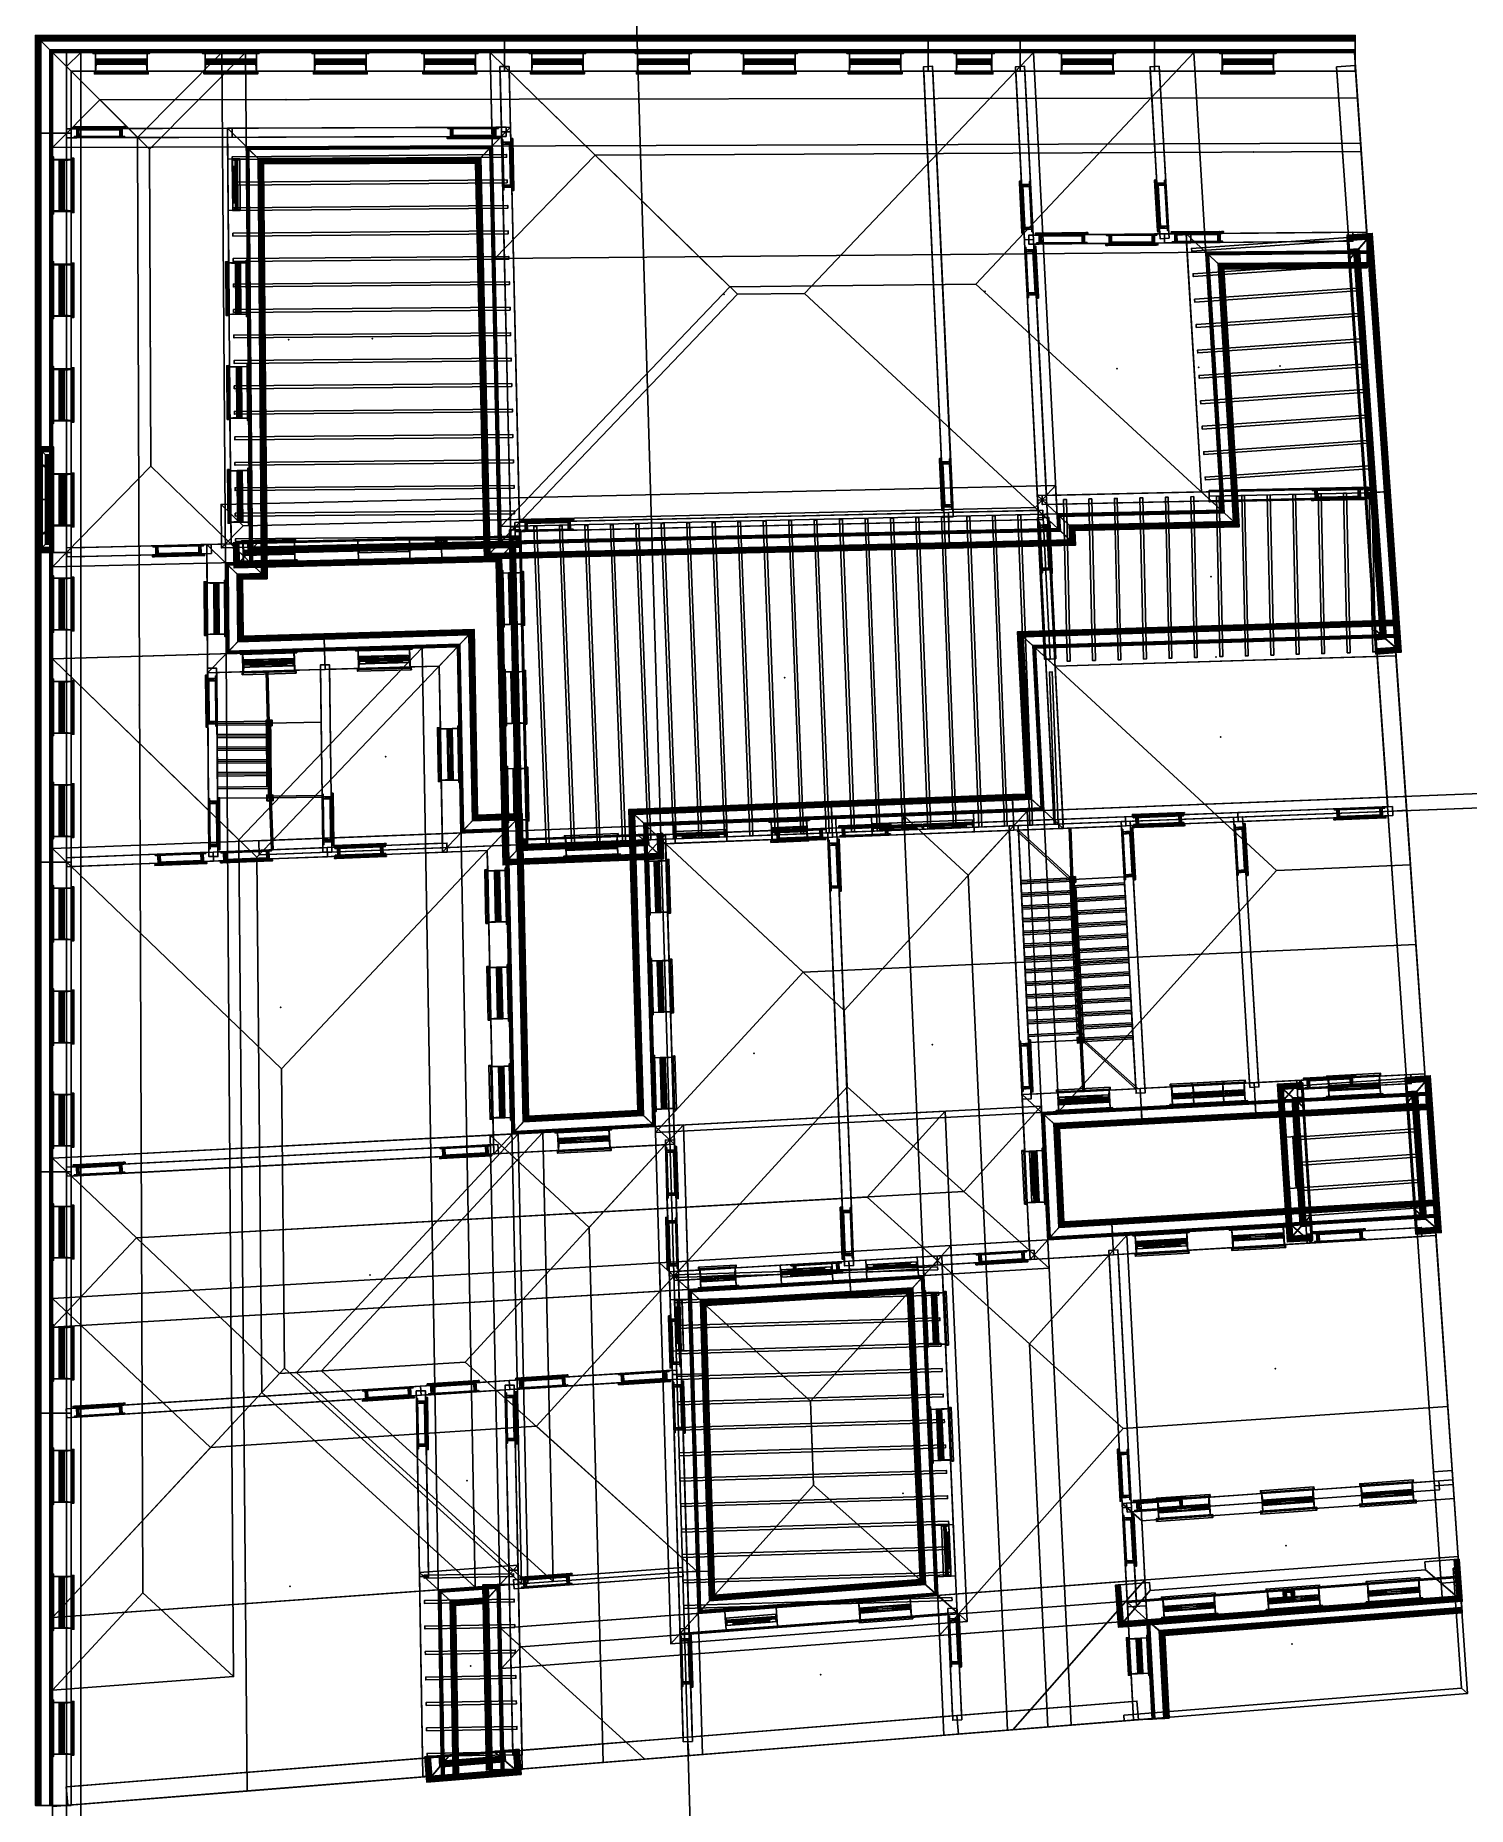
# Model space of a CAD drawing. Extents: x -3149529554 to 36923295128194, y -16804861285608 to 1424440042843.
# Drawn here: x -0.3 to 25, y 0 to 31.3 of the extents above; entities that cross this region are included whole.
import ezdxf

# ---------------------------------------------------------------- set-up
doc = ezdxf.new("R2010")
doc.units = 0

# ---------------------------------------------------------------- blocks, each defined once
blk = doc.blocks.new('door_panelled')
mesh = blk.add_polyface()
corners = [(0.125, 0.2, 0.225), (0.125, 0.2, 0.62), (0.012, 0.2, 0.075), (0.125, 0.2, 1.895), (0.125, 0.2, 0.82), (0.125, 0.21, 0.82), (0.125, 0.21, 1.895), (0.012, 0.2, 2.068), (0.125, 0.205, 0.225), (0.125, 0.205, 0.62), (0.135, 0.21, 1.185), (0.135, 0.21, 1.53), (0.135, 0.205, 0.235), (0.135, 0.205, 0.61), (0.135, 0.21, 1.175), (0.135, 0.21, 1.54), (0.135, 0.21, 0.83), (0.135, 0.24, 1.53), (0.135, 0.24, 1.185), (0.125, 0.24, 0.82), (0.125, 0.24, 1.895), (0.135, 0.21, 1.885), (0.125, 0.25, 0.82), (0.125, 0.25, 1.895), (0.135, 0.24, 1.175), (0.012, 0.25, 2.068), (0.012, 0.25, 0.027), (0.125, 0.25, 0.62), (0.125, 0.25, 0.225), (0.125, 0.245, 0.62), (0.125, 0.245, 0.225), (0.135, 0.245, 0.61), (0.135, 0.245, 0.235), (0.01, 0.198, 0.025), (0.025, 0.198, 0.025), (0.01, 0.25, 0.025), (0.01, 0.25, 2.07), (0, 0.25), (0, 0.25, 2.08), (0.01, 0.198, 2.07), (0.025, 0.198, 2.055), (0, 0.12), (0, 0.12, 2.08), (0.01, 0.12, 0.025), (0.01, 0.12, 2.07), (0.01, 0.17, 0.025), (0.01, 0.17, 2.07), (0.025, 0.17, 0.025), (0.025, 0.17, 2.055), (0.012, 0.2, 0.027), (0.027, 0.2, 0.027), (0.027, 0.2, 0.075), (0.027, 0.16, 0.045), (0.027, 0.19, 0.075), (0.027, 0.16, 0.027)]
mesh.append_faces([[corners[k] for k in face] for face in [(0, 1, 2), (3, 4, 5, 6), (7, 2, 1, 4), (8, 9, 1, 0), (3, 7, 4), (6, 5, 10, 11), (12, 13, 9, 8), (14, 10, 5), (15, 6, 11), (16, 14, 5), (17, 18, 19, 20), (21, 6, 15), (20, 19, 22, 23), (18, 24, 19), (22, 25, 23), (26, 25, 22, 27), (28, 27, 29, 30), (28, 26, 27), (30, 29, 31, 32), (33, 34, 35), (36, 35, 37, 38), (39, 40, 34, 33), (35, 36, 39, 33), (38, 37, 41, 42), (41, 43, 44, 42), (45, 46, 44, 43), (47, 48, 46, 45), (45, 43, 47), (40, 48, 47, 34), (26, 2, 7, 25), (26, 49, 2), (49, 26, 50), (2, 49, 50, 51), (51, 50, 52, 53), (54, 52, 50)]])
mesh = blk.add_polyface()
corners = [(0.545, 0.215, 0.265), (0.545, 0.22, 0.265), (0.545, 0.22, 0.58), (0.545, 0.215, 0.58), (0.515, 0.21, 0.61), (0.515, 0.21, 0.235), (0.515, 0.205, 0.61), (0.515, 0.205, 0.235), (0.505, 0.205, 0.62), (0.505, 0.205, 0.225), (0.505, 0.2, 0.62), (0.505, 0.2, 0.225), (0.785, 0.21, 0.82), (0.125, 0.21, 0.82), (0.125, 0.2, 0.82), (0.785, 0.2, 0.82), (0.785, 0.2, 1.895), (0.125, 0.2, 1.895), (0.125, 0.21, 1.895), (0.785, 0.21, 1.895), (0.558, 0.21, 0.83), (0.558, 0.21, 1.175), (0.558, 0.24, 1.175), (0.558, 0.24, 0.83), (0.785, 0.25, 0.82), (0.125, 0.25, 0.82), (0.125, 0.24, 0.82), (0.785, 0.24, 0.82), (0.505, 0.25, 0.62), (0.405, 0.25, 0.62), (0.558, 0.24, 1.54), (0.558, 0.21, 1.54), (0.558, 0.21, 1.885), (0.558, 0.24, 1.885), (0.785, 0.24, 1.895), (0.125, 0.24, 1.895), (0.125, 0.25, 1.895), (0.785, 0.25, 1.895), (0.505, 0.25, 0.225), (0.505, 0.245, 0.62), (0.505, 0.245, 0.225), (0.898, 0.25, 0.027), (0.012, 0.25, 0.027), (0.405, 0.25, 0.225), (0.012, 0.25, 2.068), (0.898, 0.25, 2.068), (0.515, 0.245, 0.61), (0.515, 0.245, 0.235), (0.515, 0.24, 0.61), (0.515, 0.24, 0.235), (0.545, 0.235, 0.58), (0.545, 0.235, 0.265), (0.545, 0.23, 0.58), (0.545, 0.23, 0.265), (0.885, 0.198, 0.025), (0.025, 0.198, 0.025), (0.025, 0.17, 0.025), (0.885, 0.17, 0.025), (0.9, 0.25, 0.025), (0.01, 0.25, 0.025), (0.91, 0.25), (0, 0.25), (0.01, 0.198, 2.07), (0.01, 0.25, 2.07), (0.9, 0.25, 2.07), (0.9, 0.198, 2.07), (0.885, 0.198, 2.055), (0.025, 0.198, 2.055), (0, 0.25, 2.08), (0.91, 0.25, 2.08), (0, 0.12, 2.08), (0.91, 0.12, 2.08), (0.01, 0.12, 2.07), (0.9, 0.12, 2.07), (0.01, 0.17, 2.07), (0.9, 0.17, 2.07), (0.91, 0.12), (0, 0.12), (0.9, 0.12, 0.025), (0.01, 0.12, 0.025), (0.885, 0.17, 2.055), (0.025, 0.17, 2.055), (0.898, 0.2, 2.068), (0.012, 0.2, 2.068), (0.883, 0.2, 0.027), (0.027, 0.2, 0.027), (0.027, 0.16, 0.027), (0.883, 0.16, 0.027)]
mesh.append_faces([[corners[k] for k in face] for face in [(0, 1, 2, 3), (0, 3, 4, 5), (5, 4, 6, 7), (8, 9, 7, 6), (9, 8, 10, 11), (12, 13, 14, 15), (16, 17, 18, 19), (20, 21, 22, 23), (24, 25, 26, 27), (28, 29, 25, 24), (30, 31, 32, 33), (34, 35, 36, 37), (38, 28, 39, 40), (38, 41, 42, 43), (44, 45, 37, 36), (46, 47, 40, 39), (47, 46, 48, 49), (49, 48, 50, 51), (50, 52, 53, 51), (54, 55, 56, 57), (55, 54, 58, 59), (58, 60, 61, 59), (62, 63, 64, 65), (65, 66, 67, 62), (63, 68, 69, 64), (70, 71, 69, 68), (71, 70, 72, 73), (73, 72, 74, 75), (76, 77, 61, 60), (77, 76, 78, 79), (80, 75, 74, 81), (80, 81, 67, 66), (82, 45, 44, 83), (42, 41, 84, 85), (86, 85, 84, 87)]])
mesh = blk.add_polyface()
corners = [(0.505, 0.2, 0.225), (0.505, 0.2, 0.62), (0.405, 0.2, 0.62), (0.405, 0.2, 0.225), (0.027, 0.2, 0.075), (0.883, 0.2, 0.075), (0.785, 0.2, 0.82), (0.125, 0.2, 0.82), (0.405, 0.205, 0.62), (0.405, 0.205, 0.225), (0.027, 0.19, 0.075), (0.883, 0.19, 0.075), (0.395, 0.205, 0.61), (0.395, 0.205, 0.235), (0.027, 0.16, 0.045), (0.883, 0.16, 0.045), (0.125, 0.21, 0.82), (0.785, 0.21, 0.82), (0.558, 0.21, 0.83), (0.352, 0.21, 0.83), (0.395, 0.21, 0.61), (0.395, 0.21, 0.235), (0.125, 0.2, 1.895), (0.785, 0.2, 1.895), (0.898, 0.2, 2.068), (0.012, 0.2, 2.068), (0.027, 0.16, 0.027), (0.883, 0.16, 0.027), (0.558, 0.24, 0.83), (0.352, 0.24, 0.83), (0.365, 0.215, 0.58), (0.365, 0.215, 0.265), (0.785, 0.24, 0.82), (0.125, 0.24, 0.82), (0.785, 0.21, 1.895), (0.125, 0.21, 1.895), (0.352, 0.21, 1.885), (0.558, 0.21, 1.885), (0.365, 0.22, 0.58), (0.365, 0.22, 0.265), (0.558, 0.24, 1.175), (0.558, 0.21, 1.175), (0.352, 0.21, 1.175), (0.352, 0.24, 1.175), (0.558, 0.24, 1.885), (0.352, 0.24, 1.885), (0.558, 0.21, 1.185), (0.352, 0.21, 1.185), (0.352, 0.24, 1.185), (0.558, 0.24, 1.185), (0.352, 0.21, 1.54), (0.352, 0.24, 1.54), (0.125, 0.24, 1.895), (0.785, 0.24, 1.895), (0.405, 0.25, 0.225), (0.405, 0.25, 0.62), (0.505, 0.25, 0.62), (0.505, 0.25, 0.225), (0.352, 0.21, 1.53), (0.352, 0.24, 1.53), (0.558, 0.21, 1.54), (0.558, 0.21, 1.53), (0.558, 0.24, 1.54), (0.558, 0.24, 1.53), (0.405, 0.245, 0.225), (0.405, 0.245, 0.62), (0.395, 0.245, 0.235), (0.395, 0.245, 0.61), (0.395, 0.24, 0.235), (0.395, 0.24, 0.61), (0.365, 0.235, 0.265), (0.365, 0.235, 0.58), (0.365, 0.23, 0.58), (0.365, 0.23, 0.265), (0.01, 0.12, 0.025), (0.9, 0.12, 0.025), (0.885, 0.17, 0.025), (0.025, 0.17, 0.025)]
mesh.append_faces([[corners[k] for k in face] for face in [(0, 1, 2, 3), (4, 5, 0, 3), (6, 7, 2, 1), (3, 2, 8, 9), (10, 11, 5, 4), (12, 13, 9, 8), (14, 15, 11, 10), (16, 17, 18, 19), (13, 12, 20, 21), (22, 23, 24, 25), (15, 14, 26, 27), (19, 18, 28, 29), (21, 20, 30, 31), (32, 33, 29, 28), (34, 35, 36, 37), (30, 38, 39, 31), (40, 41, 42, 43), (44, 37, 36, 45), (46, 47, 42, 41), (48, 49, 40, 43), (50, 51, 45, 36), (52, 53, 44, 45), (46, 49, 48, 47), (54, 55, 56, 57), (58, 47, 48, 59), (60, 50, 58, 61), (60, 62, 51, 50), (63, 61, 58, 59), (64, 65, 55, 54), (51, 62, 63, 59), (65, 64, 66, 67), (68, 69, 67, 66), (70, 71, 69, 68), (72, 71, 70, 73), (74, 75, 76, 77)]])
mesh = blk.add_polyface()
corners = [(0.027, 0.2, 0.075), (0.405, 0.2, 0.225), (0.125, 0.2, 0.225), (0.012, 0.2, 0.075), (0.405, 0.2, 0.62), (0.125, 0.2, 0.82), (0.125, 0.2, 0.62), (0.125, 0.205, 0.62), (0.405, 0.205, 0.62), (0.405, 0.205, 0.225), (0.125, 0.205, 0.225), (0.135, 0.205, 0.61), (0.395, 0.205, 0.61), (0.135, 0.205, 0.235), (0.395, 0.205, 0.235), (0.135, 0.21, 0.61), (0.395, 0.21, 0.61), (0.342, 0.21, 0.83), (0.135, 0.21, 0.83), (0.125, 0.21, 0.82), (0.135, 0.21, 1.53), (0.135, 0.21, 1.185), (0.135, 0.24, 1.185), (0.135, 0.24, 1.53), (0.135, 0.21, 0.235), (0.342, 0.24, 0.83), (0.135, 0.24, 0.83), (0.342, 0.21, 1.185), (0.135, 0.21, 1.175), (0.342, 0.21, 1.175), (0.342, 0.24, 1.185), (0.342, 0.24, 1.53), (0.342, 0.21, 1.53), (0.342, 0.21, 1.54), (0.135, 0.21, 1.54), (0.165, 0.215, 0.265), (0.165, 0.215, 0.58), (0.125, 0.24, 0.82), (0.342, 0.24, 1.175), (0.135, 0.24, 1.175), (0.135, 0.24, 1.54), (0.125, 0.24, 1.895), (0.342, 0.24, 1.54), (0.342, 0.21, 1.885), (0.125, 0.21, 1.895), (0.135, 0.21, 1.885), (0.135, 0.24, 1.885), (0.165, 0.22, 0.58), (0.165, 0.22, 0.265), (0.405, 0.25, 0.62), (0.125, 0.25, 0.62), (0.125, 0.25, 0.82), (0.342, 0.24, 1.885), (0.125, 0.25, 0.225), (0.405, 0.25, 0.225), (0.012, 0.25, 0.027), (0.135, 0.245, 0.235), (0.135, 0.245, 0.61), (0.135, 0.24, 0.61), (0.135, 0.24, 0.235), (0.165, 0.235, 0.58), (0.165, 0.235, 0.265), (0.165, 0.23, 0.58), (0.165, 0.23, 0.265)]
mesh.append_faces([[corners[k] for k in face] for face in [(0, 1, 2, 3), (4, 5, 6), (4, 6, 7, 8), (9, 10, 2, 1), (8, 7, 11, 12), (13, 10, 9, 14), (12, 11, 15, 16), (17, 18, 19), (20, 21, 22, 23), (24, 15, 11, 13), (18, 17, 25, 26), (27, 21, 28, 29), (27, 30, 22, 21), (31, 32, 20, 23), (33, 34, 20, 32), (35, 36, 15, 24), (37, 26, 25), (38, 29, 28, 39), (26, 39, 28, 18), (38, 39, 22, 30), (40, 23, 41), (31, 23, 40, 42), (43, 44, 45), (34, 40, 46, 45), (33, 42, 40, 34), (47, 36, 35, 48), (49, 50, 51), (26, 37, 39), (41, 46, 40), (52, 43, 45, 46), (52, 46, 41), (53, 54, 55), (56, 57, 58, 59), (59, 58, 60, 61), (60, 62, 63, 61)]])
mesh = blk.add_polyface()
corners = [(0.352, 0.21, 0.83), (0.342, 0.21, 0.83), (0.125, 0.21, 0.82), (0.395, 0.21, 0.235), (0.135, 0.21, 0.235), (0.135, 0.205, 0.235), (0.395, 0.205, 0.235), (0.352, 0.24, 0.83), (0.352, 0.24, 1.175), (0.352, 0.21, 1.175), (0.342, 0.21, 1.175), (0.395, 0.21, 0.61), (0.135, 0.21, 0.61), (0.165, 0.215, 0.58), (0.365, 0.215, 0.58), (0.365, 0.215, 0.265), (0.165, 0.215, 0.265), (0.125, 0.24, 0.82), (0.342, 0.24, 0.83), (0.342, 0.24, 1.175), (0.352, 0.21, 1.185), (0.342, 0.21, 1.185), (0.342, 0.21, 1.885), (0.352, 0.21, 1.885), (0.125, 0.21, 1.895), (0.165, 0.22, 0.58), (0.365, 0.22, 0.58), (0.365, 0.22, 0.265), (0.165, 0.22, 0.265), (0.342, 0.24, 1.185), (0.352, 0.24, 1.185), (0.342, 0.21, 1.53), (0.352, 0.21, 1.53), (0.342, 0.24, 1.53), (0.352, 0.21, 1.54), (0.342, 0.21, 1.54), (0.352, 0.24, 1.53), (0.342, 0.24, 1.54), (0.352, 0.24, 1.54), (0.342, 0.24, 1.885), (0.352, 0.24, 1.885), (0.125, 0.24, 1.895), (0.405, 0.245, 0.62), (0.125, 0.245, 0.62), (0.125, 0.25, 0.62), (0.405, 0.25, 0.62), (0.405, 0.25, 0.225), (0.125, 0.25, 0.225), (0.125, 0.245, 0.225), (0.405, 0.245, 0.225), (0.135, 0.245, 0.61), (0.395, 0.245, 0.61), (0.135, 0.245, 0.235), (0.395, 0.245, 0.235), (0.395, 0.24, 0.61), (0.135, 0.24, 0.61), (0.135, 0.24, 0.235), (0.395, 0.24, 0.235), (0.365, 0.235, 0.58), (0.165, 0.235, 0.58), (0.165, 0.235, 0.265), (0.365, 0.235, 0.265), (0.365, 0.23, 0.58), (0.165, 0.23, 0.58), (0.165, 0.23, 0.265), (0.365, 0.23, 0.265)]
mesh.append_faces([[corners[k] for k in face] for face in [(0, 1, 2), (3, 4, 5, 6), (7, 8, 9, 0), (0, 9, 10, 1), (11, 12, 13, 14), (15, 16, 4, 3), (17, 18, 7), (18, 19, 8, 7), (10, 9, 20, 21), (1, 10, 19, 18), (22, 23, 24), (14, 13, 25, 26), (27, 26, 25, 28), (27, 28, 16, 15), (8, 19, 29, 30), (31, 21, 20, 32), (33, 29, 21, 31), (31, 32, 34, 35), (23, 22, 35, 34), (36, 30, 29, 33), (36, 33, 37, 38), (37, 35, 22, 39), (38, 37, 39, 40), (40, 39, 41), (42, 43, 44, 45), (46, 47, 48, 49), (50, 43, 42, 51), (52, 53, 49, 48), (54, 55, 50, 51), (53, 52, 56, 57), (58, 59, 55, 54), (57, 56, 60, 61), (62, 63, 59, 58), (61, 60, 64, 65), (64, 63, 62, 65)]])
mesh = blk.add_polyface()
corners = [(0.545, 0.215, 0.265), (0.745, 0.215, 0.265), (0.745, 0.22, 0.265), (0.545, 0.22, 0.265), (0.745, 0.22, 0.58), (0.545, 0.22, 0.58), (0.515, 0.21, 0.235), (0.775, 0.21, 0.235), (0.745, 0.215, 0.58), (0.545, 0.215, 0.58), (0.515, 0.205, 0.235), (0.775, 0.205, 0.235), (0.775, 0.21, 0.61), (0.515, 0.21, 0.61), (0.785, 0.205, 0.225), (0.505, 0.205, 0.225), (0.775, 0.205, 0.61), (0.515, 0.205, 0.61), (0.505, 0.2, 0.225), (0.785, 0.2, 0.225), (0.785, 0.205, 0.62), (0.505, 0.205, 0.62), (0.785, 0.2, 0.62), (0.505, 0.2, 0.62), (0.568, 0.21, 0.83), (0.558, 0.21, 0.83), (0.785, 0.21, 0.82), (0.568, 0.21, 1.175), (0.558, 0.21, 1.175), (0.568, 0.24, 0.83), (0.568, 0.24, 1.175), (0.568, 0.21, 1.185), (0.558, 0.21, 1.185), (0.558, 0.24, 0.83), (0.558, 0.24, 1.175), (0.785, 0.24, 0.82), (0.568, 0.21, 1.885), (0.785, 0.21, 1.895), (0.558, 0.21, 1.885), (0.558, 0.21, 1.53), (0.568, 0.21, 1.53), (0.558, 0.24, 1.185), (0.568, 0.24, 1.185), (0.558, 0.21, 1.54), (0.568, 0.21, 1.54), (0.568, 0.24, 1.53), (0.558, 0.24, 1.53), (0.568, 0.24, 1.54), (0.558, 0.24, 1.54), (0.558, 0.24, 1.885), (0.568, 0.24, 1.885), (0.785, 0.24, 1.895), (0.785, 0.245, 0.62), (0.505, 0.245, 0.62), (0.505, 0.25, 0.62), (0.785, 0.25, 0.62), (0.785, 0.25, 0.225), (0.505, 0.25, 0.225), (0.505, 0.245, 0.225), (0.785, 0.245, 0.225), (0.775, 0.245, 0.61), (0.515, 0.245, 0.61), (0.515, 0.245, 0.235), (0.775, 0.245, 0.235), (0.775, 0.24, 0.61), (0.515, 0.24, 0.61), (0.515, 0.24, 0.235), (0.775, 0.24, 0.235)]
mesh.append_faces([[corners[k] for k in face] for face in [(0, 1, 2, 3), (2, 4, 5, 3), (1, 0, 6, 7), (8, 9, 5, 4), (7, 6, 10, 11), (12, 13, 9, 8), (14, 11, 10, 15), (16, 17, 13, 12), (14, 15, 18, 19), (17, 16, 20, 21), (22, 23, 21, 20), (24, 25, 26), (24, 27, 28, 25), (29, 30, 27, 24), (28, 27, 31, 32), (33, 34, 30, 29), (29, 35, 33), (36, 37, 38), (39, 32, 31, 40), (30, 34, 41, 42), (36, 38, 43, 44), (40, 31, 42, 45), (39, 40, 44, 43), (46, 41, 32, 39), (45, 42, 41, 46), (47, 48, 49, 50), (50, 49, 51), (44, 47, 50, 36), (45, 46, 48, 47), (52, 53, 54, 55), (56, 57, 58, 59), (52, 60, 61, 53), (59, 58, 62, 63), (64, 65, 61, 60), (63, 62, 66, 67)]])
mesh = blk.add_polyface()
corners = [(0.745, 0.215, 0.58), (0.745, 0.22, 0.58), (0.745, 0.22, 0.265), (0.745, 0.215, 0.265), (0.775, 0.21, 0.235), (0.775, 0.21, 0.61), (0.775, 0.205, 0.235), (0.775, 0.205, 0.61), (0.883, 0.2, 0.075), (0.898, 0.2, 0.075), (0.785, 0.2, 0.225), (0.505, 0.2, 0.225), (0.505, 0.2, 0.62), (0.785, 0.2, 0.62), (0.785, 0.2, 0.82), (0.568, 0.21, 0.83), (0.785, 0.21, 0.82), (0.775, 0.21, 0.83), (0.775, 0.24, 1.53), (0.775, 0.24, 1.185), (0.775, 0.21, 1.185), (0.775, 0.21, 1.53), (0.775, 0.21, 1.175), (0.775, 0.21, 1.54), (0.785, 0.21, 1.895), (0.775, 0.24, 0.83), (0.568, 0.24, 0.83), (0.568, 0.24, 1.185), (0.568, 0.21, 1.185), (0.568, 0.21, 1.53), (0.568, 0.24, 1.53), (0.568, 0.21, 1.175), (0.568, 0.21, 1.54), (0.568, 0.24, 1.175), (0.775, 0.24, 1.175), (0.785, 0.24, 0.82), (0.568, 0.21, 1.885), (0.775, 0.21, 1.885), (0.568, 0.24, 1.54), (0.775, 0.24, 1.54), (0.775, 0.24, 1.885), (0.505, 0.25, 0.62), (0.785, 0.25, 0.82), (0.785, 0.25, 0.62), (0.568, 0.24, 1.885), (0.785, 0.24, 1.895), (0.505, 0.25, 0.225), (0.785, 0.25, 0.225), (0.898, 0.25, 0.027), (0.775, 0.24, 0.235), (0.775, 0.24, 0.61), (0.775, 0.245, 0.61), (0.775, 0.245, 0.235), (0.745, 0.235, 0.58), (0.545, 0.235, 0.58), (0.515, 0.24, 0.61), (0.515, 0.24, 0.235), (0.545, 0.235, 0.265), (0.745, 0.235, 0.265), (0.745, 0.23, 0.58), (0.545, 0.23, 0.58), (0.545, 0.23, 0.265), (0.745, 0.23, 0.265)]
mesh.append_faces([[corners[k] for k in face] for face in [(0, 1, 2, 3), (4, 5, 0, 3), (6, 7, 5, 4), (8, 9, 10, 11), (12, 13, 14), (15, 16, 17), (18, 19, 20, 21), (22, 16, 20), (23, 21, 24), (17, 16, 22), (25, 26, 15, 17), (27, 28, 20, 19), (29, 30, 18, 21), (20, 28, 31, 22), (23, 32, 29, 21), (31, 33, 34, 22), (17, 22, 34, 25), (26, 25, 35), (36, 37, 24), (27, 19, 34, 33), (38, 39, 18, 30), (38, 32, 23, 39), (39, 23, 37, 40), (41, 42, 43), (36, 44, 40, 37), (40, 44, 45), (46, 47, 48), (49, 50, 51, 52), (53, 54, 55, 50), (49, 56, 57, 58), (58, 53, 50, 49), (59, 60, 54, 53), (61, 60, 59, 62), (58, 57, 61, 62), (59, 53, 58, 62)]])
mesh = blk.add_polyface()
corners = [(0.785, 0.205, 0.225), (0.785, 0.205, 0.62), (0.775, 0.205, 0.61), (0.775, 0.205, 0.235), (0.785, 0.2, 0.225), (0.785, 0.2, 0.62), (0.898, 0.2, 0.075), (0.898, 0.2, 2.068), (0.785, 0.2, 0.82), (0.785, 0.2, 1.895), (0.785, 0.21, 1.895), (0.785, 0.21, 0.82), (0.775, 0.21, 1.53), (0.775, 0.21, 1.185), (0.785, 0.24, 1.895), (0.785, 0.24, 0.82), (0.775, 0.24, 1.185), (0.775, 0.24, 1.53), (0.775, 0.21, 1.54), (0.775, 0.21, 1.885), (0.785, 0.25, 1.895), (0.785, 0.25, 0.82), (0.775, 0.24, 1.175), (0.775, 0.24, 1.54), (0.775, 0.24, 0.83), (0.898, 0.25, 2.068), (0.775, 0.24, 1.885), (0.898, 0.25, 0.027), (0.785, 0.25, 0.62), (0.785, 0.25, 0.225), (0.785, 0.245, 0.225), (0.785, 0.245, 0.62), (0.775, 0.245, 0.235), (0.775, 0.245, 0.61), (0.9, 0.198, 0.025), (0.9, 0.25, 0.025), (0.885, 0.198, 0.025), (0.9, 0.198, 2.07), (0.9, 0.25, 2.07), (0.885, 0.198, 2.055), (0.91, 0.25, 2.08), (0.91, 0.25), (0.91, 0.12, 2.08), (0.91, 0.12), (0.9, 0.12, 2.07), (0.9, 0.12, 0.025), (0.9, 0.17, 2.07), (0.9, 0.17, 0.025), (0.885, 0.17, 0.025), (0.885, 0.17, 2.055), (0.898, 0.2, 0.027), (0.883, 0.2, 0.027), (0.883, 0.2, 0.075), (0.883, 0.19, 0.075), (0.883, 0.16, 0.045), (0.883, 0.16, 0.027)]
mesh.append_faces([[corners[k] for k in face] for face in [(0, 1, 2, 3), (4, 5, 1, 0), (5, 4, 6), (5, 6, 7, 8), (7, 9, 8), (8, 9, 10, 11), (12, 13, 11, 10), (14, 15, 16, 17), (18, 10, 19), (20, 21, 15, 14), (22, 16, 15), (23, 14, 17), (24, 22, 15), (21, 20, 25), (23, 26, 14), (21, 25, 27, 28), (28, 27, 29), (30, 31, 28, 29), (32, 33, 31, 30), (34, 35, 36), (37, 38, 35, 34), (34, 36, 39, 37), (38, 40, 41, 35), (42, 43, 41, 40), (42, 44, 45, 43), (45, 44, 46, 47), (47, 48, 45), (47, 46, 49, 48), (39, 36, 48, 49), (6, 27, 25, 7), (50, 27, 6), (27, 50, 51), (52, 51, 50, 6), (53, 54, 51, 52), (55, 51, 54)]])
blk = doc.blocks.new('sash_big')
at = {"color": 255}
mesh = blk.add_polyface(dxfattribs=at)
corners = [(0, 0.35), (0, 0.35, 0.052), (0, 0.35, 0.077), (0, 0.21, 0.077), (0, 0.21, 1.82), (0, 0.12, 0.027), (0, 0.12, 1.82), (0, 0.02), (0, 0.02, 0.01), (0.01, 0.21, 0.077), (0.01, 0.21, 1.81), (0.01, 0.195, 0.077), (0.01, 0.195, 0.975), (0.01, 0.165, 0.077), (0.01, 0.165, 0.937), (0.01, 0.165, 0.975), (0.01, 0.165, 1.81), (0.01, 0.135, 0.937), (0.01, 0.135, 1.81), (0.01, 0.12, 0.077), (0.01, 0.12, 1.81), (0.033, 0.195, 0.125), (0.033, 0.195, 0.526), (0.033, 0.195, 0.536), (0.033, 0.195, 0.937), (0.033, 0.165, 0.125), (0.033, 0.165, 0.526), (0.033, 0.165, 0.536), (0.033, 0.165, 0.937), (0.033, 0.165, 0.975), (0.033, 0.165, 1.376), (0.033, 0.165, 1.386), (0.033, 0.165, 1.787), (0.033, 0.135, 0.975), (0.033, 0.135, 1.376), (0.033, 0.135, 1.386), (0.033, 0.135, 1.787), (0.308, 0.195, 0.125), (0.308, 0.195, 0.526), (0.308, 0.195, 0.536), (0.308, 0.195, 0.937), (0.308, 0.165, 0.125), (0.308, 0.165, 0.526), (0.308, 0.165, 0.536), (0.308, 0.165, 0.937), (0.308, 0.165, 0.975), (0.308, 0.165, 1.376), (0.308, 0.165, 1.386), (0.308, 0.165, 1.787), (0.308, 0.135, 0.975), (0.308, 0.135, 1.376), (0.308, 0.135, 1.386), (0.308, 0.135, 1.787), (0.318, 0.195, 0.125), (0.318, 0.195, 0.526), (0.318, 0.195, 0.536), (0.318, 0.195, 0.937), (0.318, 0.165, 0.125), (0.318, 0.165, 0.526), (0.318, 0.165, 0.536), (0.318, 0.165, 0.937), (0.318, 0.165, 0.975), (0.318, 0.165, 1.376), (0.318, 0.165, 1.386), (0.318, 0.165, 1.787), (0.318, 0.135, 0.975), (0.318, 0.135, 1.376), (0.318, 0.135, 1.386), (0.318, 0.135, 1.787), (0.592, 0.195, 0.125), (0.592, 0.195, 0.526), (0.592, 0.195, 0.536), (0.592, 0.195, 0.937), (0.592, 0.165, 0.125), (0.592, 0.165, 0.526), (0.592, 0.165, 0.536), (0.592, 0.165, 0.937), (0.592, 0.165, 0.975), (0.592, 0.165, 1.376), (0.592, 0.165, 1.386), (0.592, 0.165, 1.787), (0.592, 0.135, 0.975), (0.592, 0.135, 1.376), (0.592, 0.135, 1.386), (0.592, 0.135, 1.787), (0.602, 0.195, 0.125), (0.602, 0.195, 0.526), (0.602, 0.195, 0.536), (0.602, 0.195, 0.937), (0.602, 0.165, 0.125), (0.602, 0.165, 0.526), (0.602, 0.165, 0.536), (0.602, 0.165, 0.937), (0.602, 0.165, 0.975), (0.602, 0.165, 1.376), (0.602, 0.165, 1.386), (0.602, 0.165, 1.787), (0.602, 0.135, 0.975), (0.602, 0.135, 1.376), (0.602, 0.135, 1.386), (0.602, 0.135, 1.787), (0.877, 0.195, 0.125), (0.877, 0.195, 0.526), (0.877, 0.195, 0.536), (0.877, 0.195, 0.937), (0.877, 0.165, 0.125), (0.877, 0.165, 0.526), (0.877, 0.165, 0.536), (0.877, 0.165, 0.937), (0.877, 0.165, 0.975), (0.877, 0.165, 1.376), (0.877, 0.165, 1.386), (0.877, 0.165, 1.787), (0.877, 0.135, 0.975), (0.877, 0.135, 1.376), (0.877, 0.135, 1.386), (0.877, 0.135, 1.787), (0.9, 0.21, 0.077), (0.9, 0.21, 1.81), (0.9, 0.195, 0.077), (0.9, 0.195, 0.975), (0.9, 0.165, 0.077), (0.9, 0.165, 0.937), (0.9, 0.165, 0.975), (0.9, 0.165, 1.81), (0.9, 0.135, 0.937), (0.9, 0.135, 1.81), (0.9, 0.12, 0.077), (0.9, 0.12, 1.81), (0.91, 0.35), (0.91, 0.35, 0.052), (0.91, 0.35, 0.077), (0.91, 0.21, 0.077), (0.91, 0.21, 1.82), (0.91, 0.12, 0.027), (0.91, 0.12, 1.82), (0.91, 0.02), (0.91, 0.02, 0.01), (0.93, 0.35, 0.052), (0.93, 0.35, 0.077), (0.93, 0.38, 0.052), (0.93, 0.38, 0.077), (0.953, 0.02, 0.01), (0.953, 0.02, -0.123), (0.953, -0.03, 0.002), (0.953, -0.03, -0.123), (-0.02, 0.35, 0.052), (-0.02, 0.35, 0.077), (-0.02, 0.38, 0.052), (-0.02, 0.38, 0.077), (-0.043, 0.02, 0.01), (-0.043, 0.02, -0.123), (-0.043, -0.03, 0.002), (-0.043, -0.03, -0.123)]
mesh.append_faces([[corners[k] for k in face] for face in [(4, 3, 5, 6), (135, 134, 132, 133), (136, 143, 151, 7), (131, 130, 138, 139), (147, 146, 1, 2), (1, 130, 129, 0), (134, 130, 131, 132), (136, 129, 130, 134), (2, 1, 5, 3), (1, 0, 7, 5), (129, 136, 7, 0), (8, 7, 151, 150), (5, 7, 8), (142, 143, 136, 137), (137, 136, 134)]], dxfattribs={"color": 0})
mesh.append_faces([[corners[k] for k in face] for face in [(29, 15, 30), (109, 110, 123), (111, 112, 124), (32, 31, 16), (114, 113, 125), (36, 18, 35), (17, 33, 34), (116, 115, 126), (28, 14, 27), (108, 107, 122), (106, 105, 121), (25, 26, 13), (125, 108, 122), (14, 28, 17), (150, 152, 8), (142, 137, 144), (147, 2, 149), (3, 9, 2), (132, 131, 117), (139, 141, 131), (15, 29, 12), (123, 120, 109), (101, 102, 119), (103, 104, 120), (21, 11, 22), (24, 23, 12), (131, 2, 9, 117), (141, 149, 2, 131), (146, 147, 149, 148), (148, 149, 141, 140), (140, 141, 139, 138), (148, 140, 130, 1), (11, 119, 117, 9), (134, 5, 8, 137), (152, 144, 137, 8), (152, 153, 145, 144), (151, 143, 145, 153), (124, 16, 10, 118), (10, 4, 133, 118), (121, 13, 19, 127), (127, 19, 5, 134), (73, 69, 53, 57), (75, 59, 58, 74), (75, 71, 55, 59), (83, 79, 63, 67), (83, 67, 66, 82), (66, 62, 78, 82), (98, 82, 81, 97), (93, 77, 78, 94), (82, 78, 77, 81), (97, 93, 94, 98), (107, 103, 87, 91), (54, 53, 37, 38), (86, 85, 69, 70), (39, 38, 22, 23), (71, 70, 54, 55), (56, 55, 39, 40), (88, 87, 71, 72), (86, 87, 103, 102), (42, 38, 37, 41), (26, 22, 38, 42), (74, 70, 69, 73), (58, 54, 70, 74), (57, 53, 54, 58), (43, 39, 23, 27), (44, 40, 39, 43), (76, 72, 71, 75), (59, 55, 56, 60), (91, 87, 88, 92), (90, 86, 102, 106), (89, 85, 86, 90), (90, 106, 107, 91), (58, 42, 41, 57), (90, 74, 73, 89), (92, 76, 75, 91), (43, 27, 26, 42), (60, 44, 43, 59), (51, 35, 34, 50), (66, 50, 49, 65), (68, 52, 51, 67), (100, 84, 83, 99), (98, 114, 115, 99), (95, 111, 110, 94), (63, 47, 48, 64), (95, 79, 80, 96), (78, 62, 63, 79), (46, 30, 31, 47), (61, 45, 46, 62), (50, 46, 45, 49), (34, 30, 46, 50), (65, 61, 62, 66), (51, 47, 31, 35), (52, 48, 47, 51), (84, 80, 79, 83), (67, 63, 64, 68), (115, 111, 95, 99), (99, 95, 96, 100), (98, 94, 110, 114), (91, 75, 74, 90), (87, 86, 70, 71), (55, 54, 38, 39), (59, 43, 42, 58), (82, 98, 99, 83), (50, 66, 67, 51), (62, 46, 47, 63), (94, 78, 79, 95), (65, 81, 77, 61), (60, 56, 72, 76), (68, 64, 80, 84), (41, 37, 21, 25), (36, 32, 48, 52), (100, 96, 112, 116), (105, 101, 85, 89), (150, 151, 153, 152), (142, 144, 145, 143), (17, 125, 81, 65), (126, 18, 68, 84), (69, 119, 11, 53), (12, 120, 72, 56), (120, 12, 61, 77), (16, 124, 80, 64), (125, 17, 60, 76), (30, 15, 16, 31), (124, 123, 110, 111), (103, 120, 119, 102), (11, 12, 23, 22), (27, 14, 13, 26), (121, 122, 107, 106), (125, 126, 115, 114), (17, 34, 35, 18), (33, 29, 30, 34), (35, 31, 32, 36), (114, 110, 109, 113), (116, 112, 111, 115), (108, 104, 103, 107), (106, 102, 101, 105), (25, 21, 22, 26), (27, 23, 24, 28), (123, 124, 118, 120), (10, 16, 15, 12), (9, 3, 4, 10), (117, 118, 133, 132), (134, 135, 128, 127), (5, 19, 20, 6), (33, 49, 45, 29), (97, 113, 109, 93), (40, 44, 28, 24), (122, 121, 127, 125), (19, 13, 14, 17), (11, 9, 10, 12), (118, 117, 119, 120), (126, 125, 127, 128), (18, 20, 19, 17), (13, 57, 41), (41, 25, 13), (89, 73, 121), (121, 105, 89), (121, 73, 57, 13), (97, 81, 125), (125, 113, 97), (17, 65, 49), (49, 33, 17), (100, 116, 126), (126, 84, 100), (18, 36, 52), (52, 68, 18), (16, 64, 48), (48, 32, 16), (96, 80, 124), (124, 112, 96), (126, 128, 20, 18), (135, 6, 20, 128), (12, 56, 40), (40, 24, 12), (72, 120, 88), (104, 88, 120), (108, 92, 88, 104), (119, 69, 85), (85, 101, 119), (37, 53, 11), (11, 21, 37), (92, 108, 125), (125, 76, 92), (44, 60, 17), (17, 28, 44), (45, 61, 12), (12, 29, 45), (93, 109, 120), (120, 77, 93), (133, 4, 6, 135), (130, 140, 138), (1, 146, 148)]], dxfattribs={"color": 255})
blk = doc.blocks.new('sash_shorter')
at = {"color": 255}
mesh = blk.add_polyface(dxfattribs=at)
corners = [(0, 0.35), (0, 0.35, 0.052), (0, 0.35, 0.077), (0, 0.21, 0.077), (0, 0.21, 1.445), (0, 0.12, 0.027), (0, 0.12, 1.445), (0, 0.02), (0, 0.02, 0.01), (0.01, 0.21, 0.077), (0.01, 0.21, 1.435), (0.01, 0.195, 0.077), (0.01, 0.195, 0.999), (0.01, 0.165, 0.077), (0.01, 0.165, 0.961), (0.01, 0.165, 0.999), (0.01, 0.165, 1.435), (0.01, 0.135, 0.961), (0.01, 0.135, 1.435), (0.01, 0.12, 0.077), (0.01, 0.12, 1.435), (0.033, 0.195, 0.125), (0.033, 0.195, 0.538), (0.033, 0.195, 0.548), (0.033, 0.195, 0.961), (0.033, 0.165, 0.125), (0.033, 0.165, 0.538), (0.033, 0.165, 0.548), (0.033, 0.165, 0.961), (0.033, 0.165, 0.999), (0.033, 0.165, 1.412), (0.033, 0.135, 0.999), (0.033, 0.135, 1.412), (0.308, 0.195, 0.125), (0.308, 0.195, 0.538), (0.308, 0.195, 0.548), (0.308, 0.195, 0.961), (0.308, 0.165, 0.125), (0.308, 0.165, 0.538), (0.308, 0.165, 0.548), (0.308, 0.165, 0.961), (0.308, 0.165, 0.999), (0.308, 0.165, 1.412), (0.308, 0.135, 0.999), (0.308, 0.135, 1.412), (0.318, 0.195, 0.125), (0.318, 0.195, 0.538), (0.318, 0.195, 0.548), (0.318, 0.195, 0.961), (0.318, 0.165, 0.125), (0.318, 0.165, 0.538), (0.318, 0.165, 0.548), (0.318, 0.165, 0.961), (0.318, 0.165, 0.999), (0.318, 0.165, 1.412), (0.318, 0.135, 0.999), (0.318, 0.135, 1.412), (0.592, 0.195, 0.125), (0.592, 0.195, 0.538), (0.592, 0.195, 0.548), (0.592, 0.195, 0.961), (0.592, 0.165, 0.125), (0.592, 0.165, 0.538), (0.592, 0.165, 0.548), (0.592, 0.165, 0.961), (0.592, 0.165, 0.999), (0.592, 0.165, 1.412), (0.592, 0.135, 0.999), (0.592, 0.135, 1.412), (0.602, 0.195, 0.125), (0.602, 0.195, 0.538), (0.602, 0.195, 0.548), (0.602, 0.195, 0.961), (0.602, 0.165, 0.125), (0.602, 0.165, 0.538), (0.602, 0.165, 0.548), (0.602, 0.165, 0.961), (0.602, 0.165, 0.999), (0.602, 0.165, 1.412), (0.602, 0.135, 0.999), (0.602, 0.135, 1.412), (0.877, 0.195, 0.125), (0.877, 0.195, 0.538), (0.877, 0.195, 0.548), (0.877, 0.195, 0.961), (0.877, 0.165, 0.125), (0.877, 0.165, 0.538), (0.877, 0.165, 0.548), (0.877, 0.165, 0.961), (0.877, 0.165, 0.999), (0.877, 0.165, 1.412), (0.877, 0.135, 0.999), (0.877, 0.135, 1.412), (0.9, 0.21, 0.077), (0.9, 0.21, 1.435), (0.9, 0.195, 0.077), (0.9, 0.195, 0.999), (0.9, 0.165, 0.077), (0.9, 0.165, 0.961), (0.9, 0.165, 0.999), (0.9, 0.165, 1.435), (0.9, 0.135, 0.961), (0.9, 0.135, 1.435), (0.9, 0.12, 0.077), (0.9, 0.12, 1.435), (0.91, 0.35), (0.91, 0.35, 0.052), (0.91, 0.35, 0.077), (0.91, 0.21, 0.077), (0.91, 0.21, 1.445), (0.91, 0.12, 0.027), (0.91, 0.12, 1.445), (0.91, 0.02), (0.91, 0.02, 0.01), (0.93, 0.35, 0.052), (0.93, 0.35, 0.077), (0.93, 0.38, 0.052), (0.93, 0.38, 0.077), (0.953, 0.02, 0.01), (0.953, 0.02, -0.123), (0.953, -0.03, 0.002), (0.953, -0.03, -0.123), (-0.02, 0.35, 0.052), (-0.02, 0.35, 0.077), (-0.02, 0.38, 0.052), (-0.02, 0.38, 0.077), (-0.043, 0.02, 0.01), (-0.043, 0.02, -0.123), (-0.043, -0.03, 0.002), (-0.043, -0.03, -0.123)]
mesh.append_faces([[corners[k] for k in face] for face in [(89, 90, 100), (30, 29, 16), (32, 18, 31), (92, 91, 102), (28, 14, 27), (88, 87, 98), (86, 85, 97), (25, 26, 13), (101, 88, 98), (14, 28, 17), (126, 128, 8), (118, 113, 120), (123, 2, 125), (3, 9, 2), (108, 107, 93), (115, 117, 107), (15, 29, 12), (99, 96, 89), (81, 82, 95), (83, 84, 96), (21, 11, 22), (24, 23, 12), (107, 2, 9, 93), (117, 125, 2, 107), (122, 123, 125, 124), (124, 125, 117, 116), (116, 117, 115, 114), (124, 116, 106, 1), (11, 95, 93, 9), (110, 5, 8, 113), (128, 120, 113, 8), (128, 129, 121, 120), (127, 119, 121, 129), (100, 16, 10, 94), (10, 4, 109, 94), (97, 13, 19, 103), (103, 19, 5, 110), (61, 57, 45, 49), (63, 51, 50, 62), (63, 59, 47, 51), (87, 83, 71, 75), (46, 45, 33, 34), (70, 69, 57, 58), (35, 34, 22, 23), (59, 58, 46, 47), (48, 47, 35, 36), (72, 71, 59, 60), (70, 71, 83, 82), (38, 34, 33, 37), (26, 22, 34, 38), (62, 58, 57, 61), (50, 46, 58, 62), (49, 45, 46, 50), (39, 35, 23, 27), (40, 36, 35, 39), (64, 60, 59, 63), (51, 47, 48, 52), (75, 71, 72, 76), (74, 70, 82, 86), (73, 69, 70, 74), (74, 86, 87, 75), (50, 38, 37, 49), (74, 62, 61, 73), (76, 64, 63, 75), (39, 27, 26, 38), (52, 40, 39, 51), (56, 44, 43, 55), (80, 68, 67, 79), (53, 41, 42, 54), (77, 65, 66, 78), (44, 42, 41, 43), (68, 66, 65, 67), (55, 53, 54, 56), (79, 77, 78, 80), (75, 63, 62, 74), (71, 70, 58, 59), (47, 46, 34, 35), (51, 39, 38, 50), (55, 67, 65, 53), (52, 48, 60, 64), (56, 54, 66, 68), (37, 33, 21, 25), (32, 30, 42, 44), (80, 78, 90, 92), (85, 81, 69, 73), (126, 127, 129, 128), (118, 120, 121, 119), (17, 101, 67, 55), (102, 18, 56, 68), (57, 95, 11, 45), (12, 96, 60, 48), (96, 12, 53, 65), (16, 100, 66, 54), (101, 17, 52, 64), (15, 16, 29), (100, 99, 89), (83, 96, 95, 82), (11, 12, 23, 22), (27, 14, 13, 26), (97, 98, 87, 86), (101, 102, 91), (17, 31, 18), (31, 29, 30, 32), (92, 90, 89, 91), (88, 84, 83, 87), (86, 82, 81, 85), (25, 21, 22, 26), (27, 23, 24, 28), (99, 100, 94, 96), (10, 16, 15, 12), (9, 3, 4, 10), (93, 94, 109, 108), (110, 111, 104, 103), (5, 19, 20, 6), (31, 43, 41, 29), (79, 91, 89, 77), (36, 40, 28, 24), (98, 97, 103, 101), (19, 13, 14, 17), (11, 9, 10, 12), (94, 93, 95, 96), (102, 101, 103, 104), (18, 20, 19, 17), (13, 49, 37), (37, 25, 13), (73, 61, 97), (97, 85, 73), (97, 61, 49, 13), (79, 67, 101), (101, 91, 79), (17, 55, 43), (43, 31, 17), (80, 92, 102), (102, 68, 80), (18, 32, 44), (44, 56, 18), (16, 54, 42), (42, 30, 16), (78, 66, 100), (100, 90, 78), (102, 104, 20, 18), (111, 6, 20, 104), (12, 48, 36), (36, 24, 12), (60, 96, 72), (84, 72, 96), (88, 76, 72, 84), (95, 57, 69), (69, 81, 95), (33, 45, 11), (11, 21, 33), (76, 88, 101), (101, 64, 76), (40, 52, 17), (17, 28, 40), (41, 53, 12), (12, 29, 41), (77, 89, 96), (96, 65, 77), (109, 4, 6, 111), (4, 3, 5, 6), (111, 110, 108, 109), (112, 119, 127, 7), (106, 116, 114), (107, 106, 114, 115), (1, 122, 124), (123, 122, 1, 2), (1, 106, 105, 0), (110, 106, 107, 108), (112, 105, 106, 110), (2, 1, 5, 3), (1, 0, 7, 5), (105, 112, 7, 0), (8, 7, 127, 126), (5, 7, 8), (118, 119, 112, 113), (113, 112, 110)]], dxfattribs={"color": 255})
blk = doc.blocks.new('sash_narrow')
at = {"color": 255}
mesh = blk.add_polyface(dxfattribs=at)
corners = [(0, 0.35), (0, 0.35, 0.052167), (0, 0.35, 0.077167), (0, 0.21, 0.077167), (0, 0.21, 1.82), (0, 0.12, 0.026667), (0, 0.12, 1.82), (0, 0.02), (0, 0.02, 0.01), (0.01, 0.21, 0.077167), (0.01, 0.21, 1.81), (0.01, 0.195, 0.077167), (0.01, 0.195, 0.975209), (0.01, 0.165, 0.077167), (0.01, 0.165, 0.937083), (0.01, 0.165, 0.975209), (0.01, 0.165, 1.81), (0.01, 0.135, 0.937083), (0.01, 0.135, 1.81), (0.01, 0.12, 0.077167), (0.01, 0.12, 1.81), (0.033125, 0.195, 0.125417), (0.033125, 0.195, 0.52625), (0.033125, 0.195, 0.53625), (0.033125, 0.195, 0.937083), (0.033125, 0.165, 0.125417), (0.033125, 0.165, 0.52625), (0.033125, 0.165, 0.53625), (0.033125, 0.165, 0.937083), (0.033125, 0.165, 0.975209), (0.033125, 0.165, 1.376042), (0.033125, 0.165, 1.386042), (0.033125, 0.165, 1.786875), (0.033125, 0.135, 0.975209), (0.033125, 0.135, 1.376042), (0.033125, 0.135, 1.386042), (0.033125, 0.135, 1.786875), (0.3075, 0.195, 0.125417), (0.3075, 0.195, 0.52625), (0.3075, 0.195, 0.53625), (0.3075, 0.195, 0.937083), (0.3075, 0.165, 0.125417), (0.3075, 0.165, 0.52625), (0.3075, 0.165, 0.53625), (0.3075, 0.165, 0.937083), (0.3075, 0.165, 0.975209), (0.3075, 0.165, 1.376042), (0.3075, 0.165, 1.386042), (0.3075, 0.165, 1.786875), (0.3075, 0.135, 0.975209), (0.3075, 0.135, 1.376042), (0.3075, 0.135, 1.386042), (0.3075, 0.135, 1.786875), (0.3175, 0.195, 0.125417), (0.3175, 0.195, 0.52625), (0.3175, 0.195, 0.53625), (0.3175, 0.195, 0.937083), (0.3175, 0.165, 0.125417), (0.3175, 0.165, 0.52625), (0.3175, 0.165, 0.53625), (0.3175, 0.165, 0.937083), (0.3175, 0.165, 0.975209), (0.3175, 0.165, 1.376042), (0.3175, 0.165, 1.386042), (0.3175, 0.165, 1.786875), (0.3175, 0.135, 0.975209), (0.3175, 0.135, 1.376042), (0.3175, 0.135, 1.386042), (0.3175, 0.135, 1.786875), (0.591875, 0.195, 0.125417), (0.591875, 0.195, 0.52625), (0.591875, 0.195, 0.53625), (0.591875, 0.195, 0.937083), (0.591875, 0.165, 0.125417), (0.591875, 0.165, 0.52625), (0.591875, 0.165, 0.53625), (0.591875, 0.165, 0.937083), (0.591875, 0.165, 0.975209), (0.591875, 0.165, 1.376042), (0.591875, 0.165, 1.386042), (0.591875, 0.165, 1.786875), (0.591875, 0.135, 0.975209), (0.591875, 0.135, 1.376042), (0.591875, 0.135, 1.386042), (0.591875, 0.135, 1.786875), (0.615, 0.21, 0.077167), (0.615, 0.21, 1.81), (0.615, 0.195, 0.077167), (0.615, 0.195, 0.975209), (0.615, 0.165, 0.077167), (0.615, 0.165, 0.937083), (0.615, 0.165, 0.975209), (0.615, 0.165, 1.81), (0.615, 0.135, 0.937083), (0.615, 0.135, 1.81), (0.615, 0.12, 0.077167), (0.615, 0.12, 1.81), (0.625, 0.35), (0.625, 0.35, 0.052167), (0.625, 0.35, 0.077167), (0.625, 0.21, 0.077167), (0.625, 0.21, 1.82), (0.625, 0.12, 0.026667), (0.625, 0.12, 1.82), (0.625, 0.02), (0.625, 0.02, 0.01), (0.645, 0.35, 0.052167), (0.645, 0.35, 0.077167), (0.645, 0.38, 0.052167), (0.645, 0.38, 0.077167), (0.6675, 0.02, 0.01), (0.6675, 0.02, -0.123333), (0.6675, -0.03, 0.001667), (0.6675, -0.03, -0.123333), (-0.02, 0.35, 0.052167), (-0.02, 0.35, 0.077167), (-0.02, 0.38, 0.052167), (-0.02, 0.38, 0.077167), (-0.0425, 0.02, 0.01), (-0.0425, 0.02, -0.123333), (-0.0425, -0.03, 0.001667), (-0.0425, -0.03, -0.123333)]
mesh.append_faces([[corners[k] for k in face] for face in [(29, 15, 30), (77, 78, 91), (79, 80, 92), (32, 31, 16), (82, 81, 93), (36, 18, 35), (17, 33, 34), (84, 83, 94), (28, 14, 27), (76, 75, 90), (74, 73, 89), (25, 26, 13), (93, 76, 90), (14, 28, 17), (118, 120, 8), (110, 105, 112), (115, 2, 117), (3, 9, 2), (100, 99, 85), (107, 109, 99), (15, 29, 12), (91, 88, 77), (69, 70, 87), (71, 72, 88), (21, 11, 22), (24, 23, 12), (99, 2, 9, 85), (109, 117, 2, 99), (114, 115, 117, 116), (116, 117, 109, 108), (108, 109, 107, 106), (116, 108, 98, 1), (11, 87, 85, 9), (102, 5, 8, 105), (120, 112, 105, 8), (120, 121, 113, 112), (119, 111, 113, 121), (92, 16, 10, 86), (10, 4, 101, 86), (89, 13, 19, 95), (95, 19, 5, 102), (75, 71, 55, 59), (54, 53, 37, 38), (39, 38, 22, 23), (56, 55, 39, 40), (54, 55, 71, 70), (42, 38, 37, 41), (26, 22, 38, 42), (57, 53, 54, 58), (43, 39, 23, 27), (44, 40, 39, 43), (59, 55, 56, 60), (58, 54, 70, 74), (58, 74, 75, 59), (58, 42, 41, 57), (43, 27, 26, 42), (60, 44, 43, 59), (51, 35, 34, 50), (66, 50, 49, 65), (68, 52, 51, 67), (66, 82, 83, 67), (63, 79, 78, 62), (63, 47, 48, 64), (46, 30, 31, 47), (61, 45, 46, 62), (50, 46, 45, 49), (34, 30, 46, 50), (65, 61, 62, 66), (51, 47, 31, 35), (52, 48, 47, 51), (67, 63, 64, 68), (83, 79, 63, 67), (66, 62, 78, 82), (55, 54, 38, 39), (59, 43, 42, 58), (50, 66, 67, 51), (62, 46, 47, 63), (41, 37, 21, 25), (36, 32, 48, 52), (68, 64, 80, 84), (73, 69, 53, 57), (118, 119, 121, 120), (110, 112, 113, 111), (17, 93, 65, 49), (94, 18, 52, 68), (53, 87, 11, 37), (12, 88, 56, 40), (88, 12, 45, 61), (16, 92, 64, 48), (93, 17, 44, 60), (30, 15, 16, 31), (92, 91, 78, 79), (71, 88, 87, 70), (11, 12, 23, 22), (27, 14, 13, 26), (89, 90, 75, 74), (93, 94, 83, 82), (17, 34, 35, 18), (33, 29, 30, 34), (35, 31, 32, 36), (82, 78, 77, 81), (84, 80, 79, 83), (76, 72, 71, 75), (74, 70, 69, 73), (25, 21, 22, 26), (27, 23, 24, 28), (91, 92, 86, 88), (10, 16, 15, 12), (9, 3, 4, 10), (85, 86, 101, 100), (102, 103, 96, 95), (5, 19, 20, 6), (33, 49, 45, 29), (65, 81, 77, 61), (40, 44, 28, 24), (90, 89, 95, 93), (19, 13, 14, 17), (11, 9, 10, 12), (86, 85, 87, 88), (94, 93, 95, 96), (18, 20, 19, 17), (41, 25, 13), (89, 73, 57), (89, 57, 41, 13), (93, 81, 65), (49, 33, 17), (68, 84, 94), (18, 36, 52), (48, 32, 16), (92, 80, 64), (94, 96, 20, 18), (103, 6, 20, 96), (40, 24, 12), (72, 56, 88), (76, 60, 56, 72), (53, 69, 87), (11, 21, 37), (60, 76, 93), (17, 28, 44), (12, 29, 45), (61, 77, 88), (101, 4, 6, 103), (4, 3, 5, 6), (103, 102, 100, 101), (104, 111, 119, 7), (98, 108, 106), (99, 98, 106, 107), (1, 114, 116), (115, 114, 1, 2), (1, 98, 97, 0), (102, 98, 99, 100), (104, 97, 98, 102), (2, 1, 5, 3), (1, 0, 7, 5), (97, 104, 7, 0), (8, 7, 119, 118), (5, 7, 8), (110, 111, 104, 105), (105, 104, 102)]], dxfattribs={"color": 255})
blk = doc.blocks.new('door_panelled_tall')
mesh = blk.add_polyface()
corners = [(-0.335, 0.02, 2.925), (-0.395, 0.02, 2.985), (1.305, 0.02, 2.985), (1.245, 0.02, 2.925), (-0.405, 0.02, 2.995), (1.315, 0.02, 2.995), (-0.275, 0.02, 2.865), (-0.285, 0.02, 2.875), (1.195, 0.02, 2.875), (1.185, 0.02, 2.865), (-0.395, -0.18, 2.925), (-0.335, -0.12, 2.925), (1.245, -0.12, 2.925), (1.305, -0.18, 2.925), (-0.415, 0.02, 3.005), (1.325, 0.02, 3.005), (-0.275, 0.02, 2.675), (1.185, 0.02, 2.675), (-0.395, -0.18, 2.985), (1.305, -0.18, 2.985), (-0.425, 0.02, 3.015), (1.335, 0.02, 3.015), (-0.275, 0.02, 2.665), (1.185, 0.02, 2.665), (-0.405, -0.19, 2.985), (1.315, -0.19, 2.985), (-0.405, -0.19, 2.995), (1.315, -0.19, 2.995), (-0.415, -0.2, 3.005), (1.325, -0.2, 3.005), (-0.445, 0.02, 3.046), (1.355, 0.02, 3.046), (-0.285, -0.07, 2.865), (-0.275, -0.06, 2.865), (1.185, -0.06, 2.865), (1.195, -0.07, 2.865), (-0.275, -0.06, 2.675), (1.185, -0.06, 2.675), (-0.015, 0.02, 2.575), (0.925, 0.02, 2.575), (-0.425, -0.21, 3.005), (1.335, -0.21, 3.005), (-0.473, 0.02, 3.056), (1.383, 0.02, 3.056), (-0.285, -0.07, 2.675), (1.195, -0.07, 2.675), (-0.015, -0.06, 2.575), (0.925, -0.06, 2.575), (1.311, -0.21, 3.015), (-0.401, -0.21, 3.015), (1.237, -0.19, 3.017), (-0.327, -0.19, 3.017), (1.067, -0.18, 3.019), (-0.157, -0.18, 3.019), (1.022, -0.12, 3.026), (-0.112, -0.12, 3.026), (0.964, -0.1, 3.029), (-0.054, -0.1, 3.029), (0.935, -0.09, 3.03), (-0.025, -0.09, 3.03), (0.455, -0.12, 3.261), (0.455, -0.1, 3.24), (0.455, -0.18, 3.272), (-0.139, -0.12, 3.026), (0.455, -0.12, 3.272), (0.877, -0.07, 3.033), (0.033, -0.07, 3.033), (-0.051, -0.09, 3.03), (0.455, -0.09, 3.24), (0.455, -0.09, 3.229), (0.455, -0.07, 3.207), (0.036, -0.06, 3.034), (0.455, -0.06, 3.207), (-0.022, -0.08, 3.031), (0.455, -0.08, 3.229), (0.455, -0.07, 3.218), (0.007, -0.07, 3.033), (0, 0.12, 2.545), (0.455, 0.12, 2.545), (0.455, 0.25, 2.545), (0, 0.25, 2.545), (0.01, 0.12, 0.025), (0.9, 0.12, 0.025), (0.885, 0.17, 0.025), (0.025, 0.17, 0.025), (0.01, 0.12, 2.535), (0.455, 0.12, 2.535), (0.01, 0.17, 2.535), (0.455, 0.17, 2.535), (0.025, 0.198, 2.055), (0.455, 0.198, 2.055), (0.455, 0.17, 2.055), (0.025, 0.17, 2.055), (0.455, 0.17, 2.105), (0.025, 0.17, 2.105), (0.025, 0.17, 2.52), (0.455, 0.17, 2.52), (0.455, 0.2, 2.105), (0.025, 0.2, 2.105), (0.025, 0.2, 2.52), (0.455, 0.2, 2.52)]
mesh.append_faces([[corners[k] for k in face] for face in [(0, 1, 2, 3), (1, 4, 5, 2), (6, 7, 8, 9), (10, 11, 12, 13), (4, 14, 15, 5), (16, 6, 9, 17), (18, 10, 13, 19), (14, 20, 21, 15), (22, 16, 17, 23), (24, 18, 19, 25), (26, 24, 25, 27), (28, 26, 27, 29), (20, 30, 31, 21), (32, 33, 34, 35), (33, 36, 37, 34), (38, 22, 23, 39), (40, 28, 29, 41), (30, 42, 43, 31), (36, 44, 45, 37), (46, 38, 39, 47), (40, 41, 48, 49), (49, 48, 50, 51), (52, 53, 51, 50), (52, 54, 55, 53), (54, 56, 57, 55), (56, 58, 59, 57), (60, 55, 57, 61), (62, 53, 63, 64), (64, 63, 55, 60), (58, 65, 66, 59), (61, 57, 67, 68), (68, 67, 59, 69), (70, 66, 71, 72), (69, 59, 73, 74), (75, 76, 66, 70), (74, 73, 76, 75), (77, 78, 79, 80), (81, 82, 83, 84), (85, 86, 78, 77), (87, 88, 86, 85), (89, 90, 91, 92), (92, 91, 93, 94), (95, 96, 88, 87), (94, 93, 97, 98), (99, 100, 96, 95)]])
mesh = blk.add_polyface()
corners = [(-0.305, 0.02, 2.895), (-0.335, 0.02, 2.915), (1.245, 0.02, 2.915), (1.215, 0.02, 2.895), (-0.335, 0.02, 2.925), (1.245, 0.02, 2.925), (-0.295, 0.02, 2.885), (1.205, 0.02, 2.885), (-0.285, 0.02, 2.875), (1.195, 0.02, 2.875), (-0.315, -0.1, 2.895), (-0.305, -0.09, 2.895), (1.215, -0.09, 2.895), (1.225, -0.1, 2.895), (-0.335, -0.12, 2.915), (1.245, -0.12, 2.915), (-0.335, -0.12, 2.925), (1.245, -0.12, 2.925), (-0.305, -0.09, 2.885), (1.215, -0.09, 2.885), (-0.295, -0.08, 2.885), (1.205, -0.08, 2.885), (-0.285, -0.07, 2.875), (1.195, -0.07, 2.875), (-0.285, -0.07, 2.865), (1.195, -0.07, 2.865), (-0.473, 0.02, 3.056), (-0.473, 0.02, 3.066), (1.383, 0.02, 3.066), (1.383, 0.02, 3.056), (-0.285, -0.07, 2.675), (-0.285, -0.07, 2.665), (1.195, -0.07, 2.665), (1.195, -0.07, 2.675), (-0.275, -0.06, 2.665), (1.185, -0.06, 2.665), (-0.015, -0.06, 2.575), (0.925, -0.06, 2.575), (0.455, 0.02, 3.45), (0.455, -0.12, 3.261), (1.022, -0.12, 3.026), (1.049, -0.12, 3.026), (0.455, -0.12, 3.272), (1.067, -0.18, 3.019), (0.455, -0.18, 3.272), (0.455, -0.1, 3.24), (0.964, -0.1, 3.029), (0.455, -0.09, 3.24), (0.961, -0.09, 3.03), (0.455, -0.09, 3.229), (0.935, -0.09, 3.03), (0.036, -0.06, 3.034), (0.033, -0.07, 3.033), (0.877, -0.07, 3.033), (0.874, -0.06, 3.034), (0.455, -0.08, 3.229), (0.932, -0.08, 3.031), (0.455, -0.07, 3.207), (0.903, -0.07, 3.033), (0.455, -0.07, 3.218), (0.455, -0.06, 3.207), (0.885, 0.198, 0.025), (0.025, 0.198, 0.025), (0.025, 0.17, 0.025), (0.885, 0.17, 0.025), (0.885, 0.198, 2.055), (0.455, 0.198, 2.055), (0.455, 0.198, 2.07), (0.9, 0.198, 2.07), (0.91, 0.12), (0, 0.12), (0, 0.25), (0.91, 0.25), (0.9, 0.12, 0.025), (0.01, 0.12, 0.025), (0.91, 0.25, 2.545), (0.455, 0.25, 2.545), (0.455, 0.12, 2.545), (0.91, 0.12, 2.545), (0.455, 0.12, 2.535), (0.9, 0.12, 2.535), (0.455, 0.17, 2.535), (0.9, 0.17, 2.535), (0.885, 0.17, 2.055), (0.455, 0.17, 2.055), (0.885, 0.17, 2.105), (0.455, 0.17, 2.105), (0.455, 0.17, 2.52), (0.885, 0.17, 2.52), (0.885, 0.2, 2.105), (0.455, 0.2, 2.105), (0.455, 0.2, 2.52), (0.885, 0.2, 2.52), (0.672, 0.2, 2.115), (0.662, 0.2, 2.115), (0.662, 0.2, 2.51), (0.672, 0.2, 2.51), (0.027, 0.16, 0.027), (0.027, 0.2, 0.027), (0.883, 0.2, 0.027), (0.883, 0.16, 0.027), (0.027, 0.19, 0.075), (0.883, 0.19, 0.075), (0.883, 0.2, 0.075), (0.027, 0.2, 0.075), (0.027, 0.16, 0.045), (0.883, 0.16, 0.045)]
mesh.append_faces([[corners[k] for k in face] for face in [(0, 1, 2, 3), (1, 4, 5, 2), (6, 0, 3, 7), (8, 6, 7, 9), (10, 11, 12, 13), (14, 10, 13, 15), (16, 14, 15, 17), (11, 18, 19, 12), (18, 20, 21, 19), (20, 22, 23, 21), (22, 24, 25, 23), (26, 27, 28, 29), (30, 31, 32, 33), (31, 34, 35, 32), (34, 36, 37, 35), (38, 28, 27), (39, 40, 41, 42), (42, 41, 43, 44), (45, 46, 40, 39), (47, 48, 46, 45), (49, 50, 48, 47), (51, 52, 53, 54), (55, 56, 50, 49), (57, 53, 58, 59), (59, 58, 56, 55), (60, 54, 53, 57), (60, 51, 54), (61, 62, 63, 64), (65, 66, 67, 68), (69, 70, 71, 72), (70, 69, 73, 74), (75, 76, 77, 78), (78, 77, 79, 80), (80, 79, 81, 82), (83, 84, 66, 65), (85, 86, 84, 83), (82, 81, 87, 88), (89, 90, 86, 85), (88, 87, 91, 92), (93, 94, 90, 89), (92, 91, 95, 96), (97, 98, 99, 100), (101, 102, 103, 104), (105, 106, 102, 101), (106, 105, 97, 100)]])
mesh = blk.add_polyface()
corners = [(-0.305, 0.02, 2.895), (-0.315, 0.02, 2.895), (-0.335, 0.02, 2.915), (-0.315, -0.1, 2.895), (-0.305, -0.09, 2.895), (-0.335, -0.12, 2.915), (-0.335, -0.12, 2.925), (-0.335, 0.02, 2.925), (-0.295, 0.02, 2.885), (-0.305, 0.02, 2.885), (-0.305, -0.09, 2.885), (-0.395, -0.18, 2.925), (-0.395, 0.02, 2.925), (-0.395, 0.02, 2.985), (-0.295, -0.08, 2.885), (-0.285, 0.02, 2.875), (-0.285, -0.07, 2.875), (-0.395, -0.18, 2.985), (-0.405, 0.02, 2.985), (-0.405, 0.02, 2.995), (-0.405, -0.19, 2.985), (-0.405, -0.19, 2.995), (-0.415, -0.2, 3.005), (-0.415, 0.02, 3.005), (-0.425, -0.21, 3.005), (-0.425, 0.02, 3.005), (-0.425, 0.02, 3.015), (-0.425, -0.21, 3.015), (-0.435, 0.02, 3.021), (-0.445, 0.02, 3.046), (-0.435, -0.22, 3.021), (-0.401, -0.21, 3.015), (-0.445, -0.23, 3.046), (-0.473, 0.02, 3.056), (-0.473, -0.258, 3.056), (-0.473, -0.258, 3.066), (-0.473, 0.02, 3.066), (-0.275, -0.06, 2.575), (-0.275, 0.02, 2.575), (-0.325, 0.02, 2.575), (-0.325, -0.11, 2.575), (-0.315, 0.02, 2.565), (-0.325, 0.02, 2.565), (-0.388, -0.2, 3.016), (-0.327, -0.19, 3.017), (-0.351, -0.19, 3.017), (-0.325, -0.11, 2.565), (-0.305, 0.02, 2.535), (-0.315, 0.02, 2.535), (-0.315, -0.1, 2.565), (-0.305, 0.02, 2.525), (-0.305, -0.09, 2.525), (-0.305, -0.09, 2.535), (-0.315, -0.1, 2.535), (-0.285, 0.02, 2.505), (-0.285, -0.07, 2.505), (-0.275, 0.02, 2.395), (-0.295, 0.02, 0.13), (-0.295, -0.08, 0.13), (-0.275, -0.06, 2.395), (-0.305, 0.02, 0.13), (-0.305, -0.09, 0.13), (-0.305, 0.02, 0.12), (-0.305, -0.09, 0.12), (-0.325, 0.02, 0.1), (-0.325, -0.11, 0.1), (-0.325, 0.02, 0.08), (-0.325, -0.11, 0.08), (-0.315, 0.02, 0.07), (-0.315, -0.1, 0.07), (-0.325, 0.02, 0.07), (-0.325, -0.11, 0.07), (-0.325, 0.02), (-0.325, -0.11)]
mesh.append_faces([[corners[k] for k in face] for face in [(0, 1, 2), (3, 1, 0, 4), (5, 2, 1, 3), (2, 5, 6, 7), (8, 9, 0), (4, 0, 9, 10), (11, 12, 7, 6), (7, 12, 13), (10, 9, 8, 14), (14, 8, 15, 16), (17, 13, 12, 11), (13, 18, 19), (20, 18, 13, 17), (21, 19, 18, 20), (22, 23, 19, 21), (24, 25, 23, 22), (23, 25, 26), (27, 26, 25, 24), (26, 28, 29), (30, 28, 26, 27), (27, 24, 31), (32, 29, 28, 30), (33, 29, 32, 34), (35, 36, 33, 34), (37, 38, 39, 40), (39, 38, 41, 42), (43, 31, 44, 45), (39, 42, 46, 40), (41, 47, 48), (42, 41, 49, 46), (47, 50, 51, 52), (48, 47, 52, 53), (41, 48, 53, 49), (50, 54, 55, 51), (56, 57, 58, 59), (57, 60, 61, 58), (62, 60, 57), (60, 62, 63, 61), (62, 64, 65, 63), (66, 67, 65, 64), (66, 68, 69, 67), (70, 71, 69, 68), (72, 70, 68), (70, 72, 73, 71)]])
mesh = blk.add_polyface()
corners = [(-0.015, 0.02, 2.575), (-0.015, -0.06, 2.575), (-0.015, -0.11, 2.565), (-0.425, -0.21, 3.015), (0.455, -0.21, 3.38), (0.455, -0.22, 3.39), (-0.435, -0.22, 3.021), (-0.401, -0.21, 3.015), (0.455, -0.21, 3.37), (0.455, -0.23, 3.419), (-0.445, -0.23, 3.046), (0.455, -0.258, 3.44), (-0.473, -0.258, 3.056), (-0.015, -0.11, 2.575), (-0.015, 0.02, 2.565), (-0.388, -0.2, 3.016), (0.455, -0.2, 3.365), (0.455, -0.258, 3.45), (-0.473, -0.258, 3.066), (0.455, 0.02, 3.45), (-0.473, 0.02, 3.066), (-0.325, -0.11, 2.575), (-0.275, -0.06, 2.575), (-0.025, 0.02, 2.565), (-0.025, -0.1, 2.565), (-0.351, -0.19, 3.017), (0.455, -0.19, 3.351), (-0.327, -0.19, 3.017), (0.455, -0.19, 3.341), (-0.025, 0.02, 2.535), (-0.025, -0.1, 2.535), (-0.035, 0.02, 2.535), (-0.035, -0.09, 2.535), (-0.035, 0.02, 2.525), (-0.035, -0.09, 2.525), (-0.139, -0.12, 3.026), (-0.157, -0.18, 3.019), (-0.112, -0.12, 3.026), (-0.314, -0.18, 3.019), (0.455, -0.18, 3.337), (0.455, -0.18, 3.272), (-0.055, 0.02, 2.505), (-0.055, -0.07, 2.505), (-0.055, 0.02, 2.495), (-0.055, -0.07, 2.495), (-0.051, -0.09, 3.03), (-0.054, -0.1, 3.029), (-0.025, -0.09, 3.03), (-0.065, -0.06, 2.495), (-0.065, 0.02, 2.495), (-0.065, 0.02, 2.405), (-0.065, -0.06, 2.405), (-0.022, -0.08, 3.031), (0.033, -0.07, 3.033), (0.007, -0.07, 3.033), (-0.275, -0.06, 2.495), (-0.285, -0.07, 2.495), (-0.275, -0.06, 2.405), (-0.055, -0.07, 2.405), (-0.055, 0.02, 2.405), (-0.055, 0.02, 2.395), (-0.055, -0.07, 2.395), (-0.065, -0.06, 2.395), (-0.065, 0.02, 2.395), (-0.045, 0.02, 0.13), (-0.045, -0.08, 0.13), (-0.285, -0.07, 2.395), (-0.285, -0.07, 2.405), (-0.275, -0.06, 2.395), (-0.035, 0.02, 0.13), (-0.035, -0.09, 0.13), (-0.295, -0.08, 0.13), (-0.305, -0.09, 0.13), (-0.035, 0.02, 0.12), (-0.035, -0.09, 0.12), (-0.015, 0.02, 0.1), (-0.015, -0.11, 0.1), (-0.305, -0.09, 0.12), (-0.325, -0.11, 0.1), (-0.015, 0.02, 0.08), (-0.015, -0.11, 0.08), (-0.325, -0.11, 0.08), (-0.025, 0.02, 0.07), (-0.025, -0.1, 0.07), (-0.015, -0.11, 0.07), (-0.015, 0.02, 0.07), (-0.015, 0.02), (-0.015, -0.11)]
mesh.append_faces([[corners[k] for k in face] for face in [(0, 1, 2), (3, 4, 5, 6), (4, 3, 7, 8), (6, 5, 9, 10), (10, 9, 11, 12), (1, 13, 2), (2, 14, 0), (8, 7, 15, 16), (11, 17, 18, 12), (19, 20, 18, 17), (21, 13, 1, 22), (23, 14, 2, 24), (16, 15, 25, 26), (26, 25, 27, 28), (29, 23, 24, 30), (31, 29, 30, 32), (33, 31, 32, 34), (35, 36, 37), (28, 27, 38, 39), (39, 38, 36, 40), (41, 33, 34, 42), (43, 41, 42, 44), (45, 46, 47), (43, 44, 48, 49), (50, 49, 48, 51), (52, 47, 53, 54), (55, 48, 44, 56), (55, 57, 51, 48), (51, 58, 59, 50), (60, 59, 58, 61), (60, 61, 62, 63), (64, 63, 62, 65), (66, 61, 58, 67), (68, 62, 61, 66), (69, 64, 65, 70), (70, 65, 71, 72), (73, 69, 70, 74), (75, 73, 74, 76), (74, 70, 72, 77), (76, 74, 77, 78), (79, 75, 76, 80), (80, 76, 78, 81), (82, 79, 80, 83), (83, 84, 85, 82), (86, 85, 84, 87)]])
mesh = blk.add_polyface()
corners = [(-0.285, -0.07, 2.875), (-0.285, 0.02, 2.875), (-0.285, 0.02, 2.865), (-0.285, -0.07, 2.865), (-0.275, 0.02, 2.865), (-0.275, -0.06, 2.865), (-0.275, -0.06, 2.675), (-0.275, 0.02, 2.675), (-0.285, -0.07, 2.675), (-0.285, 0.02, 2.675), (-0.275, 0.02, 2.665), (-0.285, 0.02, 2.665), (-0.285, -0.07, 2.665), (-0.275, -0.06, 2.665), (-0.015, 0.02, 2.575), (-0.275, 0.02, 2.575), (-0.275, -0.06, 2.575), (-0.015, -0.06, 2.575), (-0.025, 0.02, 2.565), (-0.035, 0.02, 2.535), (-0.305, 0.02, 2.535), (-0.315, 0.02, 2.565), (-0.305, 0.02, 2.525), (-0.035, 0.02, 2.525), (-0.015, -0.11, 2.565), (-0.015, -0.11, 2.575), (-0.325, -0.11, 2.575), (-0.325, -0.11, 2.565), (-0.314, -0.18, 3.019), (-0.327, -0.19, 3.017), (-0.157, -0.18, 3.019), (-0.315, -0.1, 2.565), (-0.025, -0.1, 2.565), (-0.285, 0.02, 2.505), (-0.055, 0.02, 2.505), (-0.025, -0.1, 2.535), (-0.315, -0.1, 2.535), (-0.305, -0.09, 2.535), (-0.035, -0.09, 2.535), (-0.035, -0.09, 2.525), (-0.305, -0.09, 2.525), (-0.065, 0.02, 2.495), (-0.275, 0.02, 2.495), (-0.285, 0.02, 2.495), (-0.285, -0.07, 2.495), (-0.285, -0.07, 2.505), (-0.055, -0.07, 2.505), (-0.275, 0.02, 2.405), (-0.065, 0.02, 2.405), (-0.275, -0.06, 2.495), (-0.055, -0.07, 2.495), (-0.275, -0.06, 2.405), (-0.275, 0.02, 2.395), (-0.065, 0.02, 2.395), (-0.285, 0.02, 2.405), (-0.285, -0.07, 2.405), (-0.285, 0.02, 2.395), (-0.295, 0.02, 0.13), (-0.045, 0.02, 0.13), (-0.285, -0.07, 2.395), (-0.065, -0.06, 2.405), (-0.055, -0.07, 2.405), (-0.275, -0.06, 2.395), (-0.305, 0.02, 0.12), (-0.035, 0.02, 0.12), (-0.295, -0.08, 0.13), (-0.045, -0.08, 0.13), (-0.065, -0.06, 2.395), (-0.325, 0.02, 0.1), (-0.015, 0.02, 0.1), (-0.325, 0.02, 0.08), (-0.015, 0.02, 0.08), (-0.315, 0.02, 0.07), (-0.025, 0.02, 0.07), (-0.015, 0.02), (-0.325, 0.02), (-0.325, -0.11, 0.08), (-0.315, -0.1, 0.07), (-0.025, -0.1, 0.07), (-0.015, -0.11, 0.08), (-0.015, -0.11), (-0.325, -0.11), (-0.325, -0.11, 0.07), (-0.015, -0.11, 0.07)]
mesh.append_faces([[corners[k] for k in face] for face in [(0, 1, 2, 3), (4, 2, 1), (3, 2, 4, 5), (6, 5, 4, 7), (8, 6, 7, 9), (9, 7, 10, 11), (12, 8, 9, 11), (13, 12, 11, 10), (14, 15, 10), (16, 13, 10, 15), (13, 16, 17), (18, 19, 20, 21), (22, 20, 19, 23), (24, 25, 26, 27), (28, 29, 30), (31, 32, 24, 27), (33, 22, 23, 34), (35, 32, 31, 36), (37, 38, 35, 36), (39, 38, 37, 40), (41, 42, 33, 34), (33, 43, 44, 45), (40, 45, 46, 39), (47, 42, 41, 48), (42, 43, 33), (49, 44, 43, 42), (46, 45, 44, 50), (42, 47, 51, 49), (52, 47, 48, 53), (54, 55, 51, 47), (52, 56, 54, 47), (57, 52, 53, 58), (56, 59, 55, 54), (60, 51, 55, 61), (62, 59, 56, 52), (63, 57, 58, 64), (62, 65, 66, 67), (68, 63, 64, 69), (70, 68, 69, 71), (72, 70, 71, 73), (74, 75, 72, 73), (76, 77, 78, 79), (80, 81, 75, 74), (78, 77, 82, 83), (82, 81, 80, 83)]])
mesh = blk.add_polyface()
corners = [(-0.275, 0.02, 2.575), (-0.015, 0.02, 2.575), (-0.025, 0.02, 2.565), (-0.315, 0.02, 2.565), (-0.015, 0.02, 2.565), (-0.025, 0.02, 2.535), (-0.035, 0.02, 2.535), (-0.055, 0.02, 2.505), (-0.055, 0.02, 2.495), (-0.065, 0.02, 2.495), (-0.065, 0.02, 2.405), (-0.055, 0.02, 2.405), (-0.055, 0.02, 2.395), (-0.065, 0.02, 2.395), (-0.045, 0.02, 0.13), (-0.035, 0.02, 0.13), (-0.035, 0.02, 0.12), (-0.025, 0.02, 0.07), (-0.015, 0.02, 0.07), (-0.015, 0.02), (0.01, 0.198, 0.025), (0.025, 0.198, 0.025), (0.01, 0.25, 0.025), (0.01, 0.25, 2.07), (0, 0.25), (0, 0.25, 2.08), (0.01, 0.198, 2.07), (0.025, 0.198, 2.055), (0.025, 0.25, 2.105), (0, 0.25, 2.545), (0.025, 0.25, 2.52), (0.025, 0.23, 2.52), (0.025, 0.23, 2.105), (0, 0.12), (0, 0.12, 2.08), (0.01, 0.12, 0.025), (0.01, 0.12, 2.08), (0, 0.12, 2.545), (0.01, 0.17, 0.025), (0.01, 0.17, 2.055), (0.01, 0.12, 2.535), (0.025, 0.17, 0.025), (0.025, 0.17, 2.055), (0.01, 0.17, 2.105), (0.01, 0.17, 2.535), (0.025, 0.17, 2.105), (0.025, 0.17, 2.52), (0.025, 0.2, 2.105), (0.025, 0.2, 2.52), (0.035, 0.2, 2.51), (0.035, 0.2, 2.115), (0.237, 0.2, 2.51), (0.237, 0.2, 2.115), (0.035, 0.23, 2.51), (0.035, 0.23, 2.115), (0.237, 0.23, 2.51), (0.237, 0.23, 2.115), (0.012, 0.25, 0.027), (0.012, 0.2, 0.075), (0.012, 0.2, 2.068), (0.012, 0.25, 2.068), (0.012, 0.2, 0.027), (0.027, 0.2, 0.027), (0.027, 0.2, 0.075), (0.027, 0.16, 0.045), (0.027, 0.19, 0.075), (0.027, 0.16, 0.027), (0.125, 0.2, 0.225), (0.125, 0.2, 0.62), (0.125, 0.2, 0.82), (0.125, 0.2, 1.895), (0.125, 0.25, 0.82), (0.125, 0.25, 1.895), (0.125, 0.25, 0.62), (0.125, 0.25, 0.225)]
mesh.append_faces([[corners[k] for k in face] for face in [(0, 1, 2, 3), (1, 4, 2), (2, 5, 6), (7, 8, 9), (10, 11, 12, 13), (14, 15, 16), (17, 18, 19), (20, 21, 22), (23, 22, 24, 25), (26, 27, 21, 20), (22, 23, 26, 20), (28, 25, 29, 30), (31, 32, 28, 30), (25, 24, 33, 34), (33, 35, 36, 34), (25, 34, 37, 29), (38, 39, 36, 35), (37, 34, 36, 40), (41, 42, 39, 38), (43, 36, 39), (38, 35, 41), (40, 36, 43, 44), (27, 42, 41, 21), (43, 39, 42, 45), (44, 43, 45, 46), (47, 48, 46, 45), (49, 48, 47, 50), (49, 51, 48), (50, 47, 52), (53, 49, 50, 54), (31, 53, 54, 32), (53, 31, 55), (54, 56, 32), (57, 58, 59, 60), (57, 61, 58), (61, 57, 62), (58, 61, 62, 63), (63, 62, 64, 65), (66, 64, 62), (67, 68, 58), (59, 58, 68, 69), (70, 59, 69), (71, 60, 72), (57, 60, 71, 73), (74, 57, 73)]])
mesh = blk.add_polyface()
corners = [(0, 0.25, 2.08), (0.455, 0.25, 2.08), (0.455, 0.25, 2.07), (0.01, 0.25, 2.07), (0.455, 0.198, 2.07), (0.01, 0.198, 2.07), (0.025, 0.25, 2.105), (0.455, 0.25, 2.105), (0.025, 0.23, 2.105), (0.455, 0.23, 2.105), (0, 0.25, 2.545), (0.455, 0.25, 2.545), (0.455, 0.25, 2.52), (0.025, 0.25, 2.52), (0.455, 0.23, 2.52), (0.025, 0.23, 2.52), (0.237, 0.2, 2.51), (0.035, 0.2, 2.51), (0.035, 0.23, 2.51), (0.237, 0.23, 2.51), (0.035, 0.2, 2.115), (0.237, 0.2, 2.115), (0.237, 0.23, 2.115), (0.035, 0.23, 2.115), (0.247, 0.23, 2.115), (0.247, 0.23, 2.51), (0.247, 0.2, 2.51), (0.247, 0.2, 2.115), (0.135, 0.21, 1.53), (0.135, 0.21, 1.185), (0.135, 0.24, 1.185), (0.135, 0.24, 1.53), (0.135, 0.21, 0.83), (0.342, 0.21, 0.83), (0.342, 0.24, 0.83), (0.135, 0.24, 0.83), (0.342, 0.21, 1.185), (0.342, 0.24, 1.185), (0.125, 0.24, 0.82), (0.125, 0.24, 1.895), (0.342, 0.24, 1.53), (0.342, 0.21, 1.53), (0.165, 0.215, 0.265), (0.165, 0.215, 0.58), (0.135, 0.21, 0.61), (0.135, 0.21, 0.235), (0.365, 0.215, 0.58), (0.165, 0.22, 0.58), (0.365, 0.22, 0.58), (0.365, 0.22, 0.265), (0.165, 0.22, 0.265), (0.365, 0.215, 0.265), (0.125, 0.25, 0.82), (0.125, 0.25, 1.895), (0.342, 0.24, 1.175), (0.342, 0.21, 1.175), (0.135, 0.21, 1.175), (0.135, 0.24, 1.175), (0.135, 0.24, 1.54), (0.342, 0.24, 1.54), (0.135, 0.21, 1.54), (0.135, 0.24, 1.885), (0.135, 0.21, 1.885), (0.342, 0.21, 1.54), (0.405, 0.25, 0.62), (0.125, 0.25, 0.62), (0.342, 0.24, 1.885), (0.342, 0.21, 1.885), (0.405, 0.245, 0.62), (0.125, 0.245, 0.62), (0.125, 0.25, 0.225), (0.405, 0.25, 0.225), (0.012, 0.25, 0.027), (0.125, 0.245, 0.225), (0.135, 0.245, 0.61), (0.135, 0.245, 0.235), (0.135, 0.24, 0.61), (0.135, 0.24, 0.235), (0.165, 0.235, 0.58), (0.165, 0.235, 0.265), (0.165, 0.23, 0.58), (0.165, 0.23, 0.265)]
mesh.append_faces([[corners[k] for k in face] for face in [(0, 1, 2, 3), (3, 2, 4, 5), (6, 7, 1, 0), (8, 9, 7, 6), (10, 11, 12, 13), (13, 12, 14, 15), (16, 17, 18, 19), (20, 21, 22, 23), (19, 22, 21, 16), (24, 25, 26, 27), (19, 25, 24, 22), (15, 14, 25, 19), (22, 24, 9, 8), (28, 29, 30, 31), (32, 33, 34, 35), (36, 37, 30, 29), (31, 30, 38, 39), (40, 41, 28, 31), (42, 43, 44, 45), (46, 43, 47, 48), (49, 48, 47, 50), (49, 50, 42, 51), (39, 38, 52, 53), (38, 35, 34), (54, 55, 56, 57), (35, 57, 56, 32), (54, 57, 30, 37), (30, 57, 38), (58, 31, 39), (40, 31, 58, 59), (60, 58, 61, 62), (63, 59, 58, 60), (47, 43, 42, 50), (64, 65, 52), (35, 38, 57), (39, 61, 58), (66, 67, 62, 61), (68, 69, 65, 64), (66, 61, 39), (70, 71, 72), (70, 65, 69, 73), (73, 69, 74, 75), (75, 74, 76, 77), (77, 76, 78, 79), (78, 80, 81, 79)]])
mesh = blk.add_polyface()
corners = [(0.025, 0.198, 0.025), (0.885, 0.198, 0.025), (0.9, 0.25, 0.025), (0.01, 0.25, 0.025), (0.91, 0.25), (0, 0.25), (0.46, 0.2, 2.115), (0.662, 0.2, 2.115), (0.662, 0.23, 2.115), (0.46, 0.23, 2.115), (0.662, 0.2, 2.51), (0.46, 0.2, 2.51), (0.46, 0.23, 2.51), (0.662, 0.23, 2.51), (0.455, 0.23, 2.105), (0.45, 0.23, 2.51), (0.45, 0.23, 2.115), (0.455, 0.23, 2.52), (0.898, 0.2, 2.068), (0.898, 0.25, 2.068), (0.012, 0.25, 2.068), (0.012, 0.2, 2.068), (0.012, 0.25, 0.027), (0.898, 0.25, 0.027), (0.883, 0.2, 0.027), (0.027, 0.2, 0.027), (0.745, 0.22, 0.265), (0.545, 0.22, 0.265), (0.545, 0.215, 0.265), (0.745, 0.215, 0.265), (0.745, 0.22, 0.58), (0.545, 0.22, 0.58), (0.545, 0.215, 0.58), (0.745, 0.215, 0.58), (0.775, 0.21, 0.61), (0.515, 0.21, 0.61), (0.558, 0.21, 0.83), (0.558, 0.21, 1.175), (0.558, 0.24, 1.175), (0.558, 0.24, 0.83), (0.568, 0.24, 0.83), (0.568, 0.24, 1.175), (0.568, 0.21, 1.175), (0.568, 0.21, 0.83), (0.785, 0.25, 0.82), (0.125, 0.25, 0.82), (0.125, 0.24, 0.82), (0.785, 0.24, 0.82), (0.558, 0.24, 1.185), (0.568, 0.24, 1.185), (0.505, 0.25, 0.62), (0.405, 0.25, 0.62), (0.558, 0.24, 1.54), (0.558, 0.21, 1.54), (0.558, 0.21, 1.885), (0.558, 0.24, 1.885), (0.568, 0.21, 1.53), (0.568, 0.21, 1.185), (0.568, 0.24, 1.53), (0.558, 0.24, 1.53), (0.558, 0.21, 1.185), (0.558, 0.21, 1.53), (0.785, 0.24, 1.895), (0.125, 0.24, 1.895), (0.125, 0.25, 1.895), (0.785, 0.25, 1.895), (0.568, 0.24, 1.54), (0.568, 0.24, 1.885), (0.568, 0.21, 1.54), (0.568, 0.21, 1.885), (0.505, 0.25, 0.225), (0.505, 0.245, 0.62), (0.505, 0.245, 0.225), (0.405, 0.25, 0.225), (0.785, 0.245, 0.62), (0.785, 0.25, 0.62), (0.515, 0.245, 0.61), (0.515, 0.245, 0.235), (0.785, 0.25, 0.225), (0.785, 0.245, 0.225), (0.775, 0.245, 0.61), (0.515, 0.24, 0.61), (0.515, 0.24, 0.235), (0.775, 0.245, 0.235), (0.775, 0.24, 0.61), (0.545, 0.235, 0.58), (0.545, 0.235, 0.265), (0.545, 0.23, 0.58), (0.545, 0.23, 0.265)]
mesh.append_faces([[corners[k] for k in face] for face in [(0, 1, 2, 3), (2, 4, 5, 3), (6, 7, 8, 9), (10, 11, 12, 13), (8, 14, 9), (9, 12, 11, 6), (15, 12, 9, 16), (9, 14, 16), (15, 17, 12), (12, 17, 13), (18, 19, 20, 21), (22, 23, 24, 25), (26, 27, 28, 29), (26, 30, 31, 27), (31, 32, 28, 27), (33, 32, 31, 30), (34, 35, 32, 33), (36, 37, 38, 39), (40, 41, 42, 43), (39, 38, 41, 40), (44, 45, 46, 47), (40, 47, 39), (41, 38, 48, 49), (50, 51, 45, 44), (52, 53, 54, 55), (56, 57, 49, 58), (59, 48, 60, 61), (58, 49, 48, 59), (62, 63, 64, 65), (66, 52, 55, 67), (67, 55, 62), (68, 66, 67, 69), (58, 59, 52, 66), (70, 50, 71, 72), (70, 23, 22, 73), (74, 71, 50, 75), (20, 19, 65, 64), (76, 77, 72, 71), (78, 70, 72, 79), (74, 80, 76, 71), (77, 76, 81, 82), (79, 72, 77, 83), (84, 81, 76, 80), (82, 81, 85, 86), (85, 87, 88, 86)]])
mesh = blk.add_polyface()
corners = [(0.01, 0.198, 2.07), (0.455, 0.198, 2.07), (0.455, 0.198, 2.055), (0.025, 0.198, 2.055), (0.455, 0.2, 2.105), (0.247, 0.2, 2.115), (0.237, 0.2, 2.115), (0.025, 0.2, 2.105), (0.237, 0.2, 2.51), (0.247, 0.2, 2.51), (0.455, 0.2, 2.52), (0.025, 0.2, 2.52), (0.45, 0.2, 2.115), (0.45, 0.2, 2.51), (0.785, 0.2, 0.82), (0.125, 0.2, 0.82), (0.405, 0.2, 0.62), (0.505, 0.2, 0.62), (0.405, 0.2, 0.225), (0.405, 0.205, 0.62), (0.405, 0.205, 0.225), (0.027, 0.2, 0.075), (0.125, 0.2, 0.225), (0.012, 0.2, 0.075), (0.125, 0.2, 0.62), (0.125, 0.205, 0.62), (0.395, 0.205, 0.61), (0.395, 0.205, 0.235), (0.125, 0.205, 0.225), (0.125, 0.21, 0.82), (0.785, 0.21, 0.82), (0.558, 0.21, 0.83), (0.352, 0.21, 0.83), (0.125, 0.2, 1.895), (0.125, 0.21, 1.895), (0.135, 0.205, 0.61), (0.395, 0.21, 0.61), (0.395, 0.21, 0.235), (0.135, 0.205, 0.235), (0.342, 0.21, 0.83), (0.135, 0.21, 1.185), (0.135, 0.21, 1.53), (0.135, 0.21, 0.61), (0.365, 0.215, 0.58), (0.365, 0.215, 0.265), (0.135, 0.21, 0.235), (0.352, 0.21, 1.175), (0.342, 0.21, 1.175), (0.135, 0.21, 0.83), (0.135, 0.21, 1.175), (0.135, 0.21, 1.54), (0.785, 0.21, 1.895), (0.352, 0.21, 1.885), (0.558, 0.21, 1.885), (0.165, 0.215, 0.58), (0.165, 0.215, 0.265), (0.352, 0.21, 1.185), (0.342, 0.21, 1.185), (0.135, 0.21, 1.885), (0.342, 0.21, 1.54), (0.342, 0.21, 1.53), (0.342, 0.21, 1.885), (0.558, 0.21, 1.185), (0.558, 0.21, 1.175), (0.352, 0.21, 1.53), (0.352, 0.21, 1.54), (0.558, 0.21, 1.54), (0.558, 0.21, 1.53)]
mesh.append_faces([[corners[k] for k in face] for face in [(0, 1, 2, 3), (4, 5, 6, 7), (8, 9, 10, 11), (12, 5, 4), (9, 8, 6, 5), (13, 10, 9), (14, 15, 16, 17), (18, 16, 19, 20), (21, 18, 22, 23), (16, 15, 24), (16, 24, 25, 19), (26, 27, 20, 19), (20, 28, 22, 18), (29, 30, 31, 32), (33, 15, 29, 34), (28, 25, 24, 22), (19, 25, 35, 26), (27, 26, 36, 37), (38, 28, 20, 27), (32, 39, 29), (34, 29, 40, 41), (38, 35, 25, 28), (26, 35, 42, 36), (37, 36, 43, 44), (37, 45, 38, 27), (32, 46, 47, 39), (39, 48, 29), (49, 40, 29), (50, 34, 41), (51, 34, 52, 53), (45, 42, 35, 38), (36, 42, 54, 43), (44, 55, 45, 37), (47, 46, 56, 57), (48, 49, 29), (57, 40, 49, 47), (58, 34, 50), (59, 50, 41, 60), (61, 52, 34), (62, 56, 46, 63), (60, 57, 56, 64), (61, 34, 58), (60, 64, 65, 59), (52, 61, 59, 65), (66, 65, 64, 67)]])
mesh = blk.add_polyface()
corners = [(0.672, 0.2, 2.51), (0.662, 0.2, 2.51), (0.662, 0.2, 2.115), (0.672, 0.2, 2.115), (0.46, 0.2, 2.115), (0.455, 0.2, 2.105), (0.45, 0.2, 2.115), (0.45, 0.2, 2.51), (0.46, 0.2, 2.51), (0.455, 0.2, 2.52), (0.745, 0.215, 0.265), (0.545, 0.215, 0.265), (0.515, 0.21, 0.235), (0.775, 0.21, 0.235), (0.545, 0.215, 0.58), (0.515, 0.21, 0.61), (0.515, 0.205, 0.235), (0.775, 0.205, 0.235), (0.775, 0.21, 0.61), (0.745, 0.215, 0.58), (0.515, 0.205, 0.61), (0.785, 0.205, 0.225), (0.505, 0.205, 0.225), (0.775, 0.205, 0.61), (0.505, 0.205, 0.62), (0.785, 0.205, 0.62), (0.505, 0.2, 0.225), (0.785, 0.2, 0.225), (0.505, 0.2, 0.62), (0.785, 0.2, 0.62), (0.883, 0.2, 0.075), (0.898, 0.2, 0.075), (0.405, 0.2, 0.62), (0.405, 0.2, 0.225), (0.027, 0.2, 0.075), (0.785, 0.2, 0.82), (0.785, 0.21, 0.82), (0.125, 0.21, 0.82), (0.125, 0.2, 0.82), (0.785, 0.2, 1.895), (0.785, 0.21, 1.895), (0.125, 0.2, 1.895), (0.898, 0.2, 2.068), (0.012, 0.2, 2.068), (0.568, 0.21, 0.83), (0.558, 0.21, 0.83), (0.125, 0.21, 1.895), (0.775, 0.21, 1.53), (0.775, 0.21, 1.185), (0.568, 0.21, 1.175), (0.558, 0.21, 1.175), (0.775, 0.21, 0.83), (0.775, 0.21, 1.175), (0.775, 0.21, 1.54), (0.568, 0.21, 1.185), (0.558, 0.21, 1.185), (0.568, 0.21, 1.885), (0.558, 0.21, 1.885), (0.568, 0.21, 1.54), (0.568, 0.21, 1.53), (0.775, 0.21, 1.885), (0.558, 0.21, 1.53), (0.558, 0.21, 1.54)]
mesh.append_faces([[corners[k] for k in face] for face in [(0, 1, 2, 3), (4, 5, 2), (4, 6, 5), (7, 8, 9), (8, 1, 9), (8, 7, 6, 4), (10, 11, 12, 13), (11, 14, 15, 12), (13, 12, 16, 17), (13, 18, 19, 10), (12, 15, 20, 16), (21, 17, 16, 22), (17, 23, 18, 13), (23, 20, 15, 18), (24, 22, 16, 20), (21, 25, 23, 17), (21, 22, 26, 27), (20, 23, 25, 24), (22, 24, 28, 26), (27, 29, 25, 21), (30, 31, 27, 26), (29, 28, 24, 25), (26, 28, 32, 33), (34, 30, 26, 33), (28, 29, 35), (36, 37, 38, 35), (35, 39, 40, 36), (41, 39, 42, 43), (44, 45, 36), (39, 41, 46, 40), (47, 48, 36, 40), (44, 49, 50, 45), (44, 36, 51), (52, 36, 48), (53, 47, 40), (50, 49, 54, 55), (51, 36, 52), (56, 40, 57), (48, 54, 49, 52), (53, 58, 59, 47), (53, 40, 60), (61, 55, 54, 59), (56, 60, 40), (56, 57, 62, 58), (61, 59, 58, 62)]])
mesh = blk.add_polyface()
corners = [(0.247, 0.2, 2.115), (0.45, 0.2, 2.115), (0.45, 0.23, 2.115), (0.247, 0.23, 2.115), (0.45, 0.2, 2.51), (0.247, 0.2, 2.51), (0.247, 0.23, 2.51), (0.45, 0.23, 2.51), (0.455, 0.23, 2.105), (0.455, 0.23, 2.52), (0.352, 0.21, 0.83), (0.558, 0.21, 0.83), (0.558, 0.24, 0.83), (0.352, 0.24, 0.83), (0.785, 0.24, 0.82), (0.125, 0.24, 0.82), (0.352, 0.24, 1.175), (0.352, 0.21, 1.175), (0.365, 0.215, 0.58), (0.365, 0.22, 0.58), (0.365, 0.22, 0.265), (0.365, 0.215, 0.265), (0.558, 0.24, 1.175), (0.558, 0.21, 1.175), (0.342, 0.24, 0.83), (0.342, 0.24, 1.175), (0.342, 0.21, 0.83), (0.342, 0.21, 1.175), (0.558, 0.24, 1.885), (0.558, 0.21, 1.885), (0.352, 0.21, 1.885), (0.352, 0.24, 1.885), (0.352, 0.24, 1.185), (0.558, 0.24, 1.185), (0.342, 0.24, 1.185), (0.342, 0.24, 1.53), (0.342, 0.21, 1.185), (0.342, 0.21, 1.53), (0.352, 0.21, 1.54), (0.352, 0.24, 1.54), (0.125, 0.24, 1.895), (0.785, 0.24, 1.895), (0.558, 0.21, 1.185), (0.352, 0.21, 1.185), (0.405, 0.25, 0.225), (0.405, 0.25, 0.62), (0.505, 0.25, 0.62), (0.505, 0.25, 0.225), (0.352, 0.24, 1.53), (0.352, 0.21, 1.53), (0.342, 0.24, 1.54), (0.342, 0.21, 1.54), (0.342, 0.21, 1.885), (0.342, 0.24, 1.885), (0.558, 0.21, 1.54), (0.558, 0.24, 1.54), (0.558, 0.24, 1.53), (0.558, 0.21, 1.53), (0.405, 0.245, 0.225), (0.405, 0.245, 0.62), (0.395, 0.245, 0.235), (0.395, 0.245, 0.61), (0.125, 0.25, 0.225), (0.125, 0.245, 0.225), (0.135, 0.245, 0.61), (0.125, 0.245, 0.62), (0.135, 0.245, 0.235), (0.395, 0.24, 0.235), (0.395, 0.24, 0.61), (0.135, 0.24, 0.61), (0.135, 0.24, 0.235), (0.365, 0.235, 0.265), (0.365, 0.235, 0.58), (0.165, 0.235, 0.58), (0.165, 0.235, 0.265), (0.365, 0.23, 0.58), (0.365, 0.23, 0.265), (0.165, 0.23, 0.58), (0.165, 0.23, 0.265)]
mesh.append_faces([[corners[k] for k in face] for face in [(0, 1, 2, 3), (4, 5, 6, 7), (7, 2, 1, 4), (2, 8, 3), (6, 9, 7), (10, 11, 12, 13), (14, 15, 13, 12), (13, 16, 17, 10), (18, 19, 20, 21), (22, 23, 17, 16), (15, 24, 13), (24, 25, 16, 13), (26, 27, 25, 24), (28, 29, 30, 31), (32, 33, 22, 16), (16, 25, 34, 32), (35, 34, 36, 37), (38, 39, 31, 30), (40, 41, 28, 31), (42, 33, 32, 43), (44, 45, 46, 47), (48, 32, 34, 35), (49, 43, 32, 48), (48, 35, 50, 39), (50, 51, 52, 53), (54, 55, 39, 38), (39, 50, 53, 31), (31, 53, 40), (56, 57, 49, 48), (58, 59, 45, 44), (39, 55, 56, 48), (59, 58, 60, 61), (44, 62, 63, 58), (64, 65, 59, 61), (66, 60, 58, 63), (67, 68, 61, 60), (68, 69, 64, 61), (60, 66, 70, 67), (71, 72, 68, 67), (72, 73, 69, 68), (67, 70, 74, 71), (75, 72, 71, 76), (75, 77, 73, 72), (71, 74, 78, 76), (78, 77, 75, 76)]])
mesh = blk.add_polyface()
corners = [(0.9, 0.198, 2.07), (0.455, 0.198, 2.07), (0.455, 0.25, 2.07), (0.9, 0.25, 2.07), (0.455, 0.25, 2.08), (0.91, 0.25, 2.08), (0.455, 0.25, 2.105), (0.885, 0.25, 2.105), (0.455, 0.23, 2.105), (0.885, 0.23, 2.105), (0.885, 0.25, 2.52), (0.455, 0.25, 2.52), (0.455, 0.25, 2.545), (0.91, 0.25, 2.545), (0.885, 0.23, 2.52), (0.455, 0.23, 2.52), (0.672, 0.2, 2.51), (0.672, 0.23, 2.51), (0.875, 0.23, 2.51), (0.875, 0.2, 2.51), (0.672, 0.23, 2.115), (0.672, 0.2, 2.115), (0.875, 0.2, 2.115), (0.875, 0.23, 2.115), (0.662, 0.23, 2.51), (0.662, 0.23, 2.115), (0.662, 0.2, 2.115), (0.662, 0.2, 2.51), (0.745, 0.215, 0.58), (0.745, 0.22, 0.58), (0.745, 0.22, 0.265), (0.745, 0.215, 0.265), (0.775, 0.24, 1.53), (0.775, 0.24, 1.185), (0.775, 0.21, 1.185), (0.775, 0.21, 1.53), (0.775, 0.24, 0.83), (0.568, 0.24, 0.83), (0.568, 0.21, 0.83), (0.775, 0.21, 0.83), (0.785, 0.24, 1.895), (0.785, 0.24, 0.82), (0.568, 0.24, 1.185), (0.568, 0.21, 1.185), (0.568, 0.21, 1.53), (0.568, 0.24, 1.53), (0.568, 0.21, 1.175), (0.568, 0.24, 1.175), (0.775, 0.24, 1.175), (0.775, 0.21, 1.175), (0.785, 0.25, 1.895), (0.785, 0.25, 0.82), (0.775, 0.24, 1.54), (0.568, 0.24, 1.54), (0.568, 0.21, 1.54), (0.775, 0.21, 1.54), (0.775, 0.21, 1.885), (0.775, 0.24, 1.885), (0.505, 0.25, 0.62), (0.785, 0.25, 0.62), (0.568, 0.21, 1.885), (0.568, 0.24, 1.885), (0.505, 0.25, 0.225), (0.785, 0.25, 0.225), (0.898, 0.25, 0.027), (0.775, 0.245, 0.235), (0.775, 0.245, 0.61), (0.785, 0.245, 0.62), (0.785, 0.245, 0.225), (0.515, 0.245, 0.235), (0.515, 0.24, 0.235), (0.775, 0.24, 0.235), (0.775, 0.24, 0.61), (0.745, 0.235, 0.58), (0.545, 0.235, 0.58), (0.515, 0.24, 0.61), (0.545, 0.235, 0.265), (0.745, 0.235, 0.265), (0.745, 0.23, 0.58), (0.545, 0.23, 0.58), (0.545, 0.23, 0.265), (0.745, 0.23, 0.265)]
mesh.append_faces([[corners[k] for k in face] for face in [(0, 1, 2, 3), (3, 2, 4, 5), (5, 4, 6, 7), (7, 6, 8, 9), (10, 11, 12, 13), (14, 15, 11, 10), (16, 17, 18, 19), (20, 21, 22, 23), (24, 25, 26, 27), (20, 17, 16, 21), (24, 17, 20, 25), (17, 24, 15, 14), (9, 8, 25, 20), (28, 29, 30, 31), (32, 33, 34, 35), (36, 37, 38, 39), (40, 41, 33, 32), (42, 43, 34, 33), (44, 45, 32, 35), (46, 47, 48, 49), (39, 49, 48, 36), (37, 36, 41), (50, 51, 41, 40), (48, 33, 41), (52, 40, 32), (42, 33, 48, 47), (53, 52, 32, 45), (53, 54, 55, 52), (52, 55, 56, 57), (36, 48, 41), (58, 51, 59), (60, 61, 57, 56), (52, 57, 40), (57, 61, 40), (62, 63, 64), (65, 66, 67, 68), (65, 69, 70, 71), (71, 72, 66, 65), (73, 74, 75, 72), (71, 70, 76, 77), (77, 73, 72, 71), (78, 79, 74, 73), (80, 79, 78, 81), (77, 76, 80, 81), (78, 73, 77, 81)]])
mesh = blk.add_polyface()
corners = [(0.925, 0.02, 2.575), (1.185, 0.02, 2.575), (1.225, 0.02, 2.565), (0.935, 0.02, 2.565), (0.925, -0.06, 2.575), (0.925, 0.02, 2.565), (0.455, -0.258, 3.44), (0.455, -0.23, 3.419), (1.355, -0.23, 3.046), (1.383, -0.258, 3.056), (1.345, -0.22, 3.021), (0.455, -0.22, 3.39), (0.455, -0.21, 3.38), (1.335, -0.21, 3.015), (0.455, -0.21, 3.37), (1.311, -0.21, 3.015), (0.945, 0.02, 2.535), (1.215, 0.02, 2.535), (0.925, -0.11, 2.575), (1.383, 0.02, 3.066), (0.455, 0.02, 3.45), (0.455, -0.258, 3.45), (1.383, -0.258, 3.066), (0.455, -0.2, 3.365), (1.298, -0.2, 3.016), (1.235, -0.11, 2.575), (1.185, -0.06, 2.575), (0.935, 0.02, 2.535), (1.215, 0.02, 2.525), (0.945, 0.02, 2.525), (0.935, -0.1, 2.565), (0.925, -0.11, 2.565), (0.455, -0.19, 3.341), (1.237, -0.19, 3.017), (1.261, -0.19, 3.017), (0.455, -0.19, 3.351), (1.235, -0.11, 2.565), (1.225, -0.1, 2.565), (0.945, -0.09, 2.535), (0.935, -0.1, 2.535), (0.945, -0.09, 2.525), (0.455, -0.18, 3.337), (1.224, -0.18, 3.019), (1.049, -0.12, 3.026), (1.022, -0.12, 3.026), (1.067, -0.18, 3.019), (0.455, -0.18, 3.272), (1.225, -0.1, 2.535), (0.965, 0.02, 2.505), (0.965, -0.07, 2.505), (0.965, 0.02, 2.495), (0.965, -0.07, 2.495), (0.961, -0.09, 3.03), (0.935, -0.09, 3.03), (0.964, -0.1, 3.029), (0.975, 0.02, 2.495), (0.975, 0.02, 2.405), (0.975, -0.06, 2.405), (0.975, -0.06, 2.495), (0.903, -0.07, 3.033), (0.877, -0.07, 3.033), (0.932, -0.08, 3.031), (0.965, -0.07, 2.405), (0.965, 0.02, 2.405), (0.975, 0.02, 2.395), (0.955, 0.02, 0.13), (0.955, -0.08, 0.13), (0.975, -0.06, 2.395), (0.965, -0.07, 2.395), (0.965, 0.02, 2.395), (0.945, 0.02, 0.13), (0.945, -0.09, 0.13), (0.945, 0.02, 0.12), (0.925, 0.02, 0.1), (0.925, -0.11, 0.1), (0.945, -0.09, 0.12), (0.925, 0.02, 0.08), (0.925, -0.11, 0.08), (0.935, 0.02, 0.07), (0.935, -0.1, 0.07), (0.925, -0.11, 0.07), (0.925, 0.02, 0.07), (0.925, 0.02), (0.925, -0.11)]
mesh.append_faces([[corners[k] for k in face] for face in [(0, 1, 2, 3), (4, 0, 5), (6, 7, 8, 9), (10, 11, 12, 13), (8, 7, 11, 10), (14, 15, 13, 12), (16, 3, 2, 17), (5, 0, 3), (5, 18, 4), (19, 20, 21, 22), (21, 6, 9, 22), (23, 24, 15, 14), (18, 25, 26, 4), (16, 27, 3), (17, 28, 29, 16), (5, 3, 30, 31), (5, 31, 18), (32, 33, 34, 35), (35, 34, 24, 23), (18, 31, 36, 25), (30, 37, 36, 31), (27, 16, 38, 39), (3, 27, 39, 30), (16, 29, 40, 38), (41, 42, 33, 32), (43, 44, 45), (46, 45, 42, 41), (30, 39, 47, 37), (29, 48, 49, 40), (48, 50, 51, 49), (52, 53, 54), (55, 56, 57, 58), (51, 50, 55, 58), (59, 60, 53, 61), (62, 57, 56, 63), (64, 65, 66, 67), (68, 69, 64, 67), (63, 69, 68, 62), (65, 70, 71, 66), (72, 73, 74, 75), (70, 72, 75, 71), (73, 76, 77, 74), (76, 78, 79, 77), (80, 79, 78, 81), (81, 82, 83, 80)]])
mesh = blk.add_polyface()
corners = [(1.215, 0.02, 2.525), (1.195, 0.02, 2.505), (0.965, 0.02, 2.505), (0.945, 0.02, 2.525), (0.965, 0.02, 2.495), (0.975, 0.02, 2.495), (0.965, 0.02, 2.405), (0.975, 0.02, 2.405), (0.975, 0.02, 2.395), (0.965, 0.02, 2.395), (1.205, 0.02, 0.13), (1.215, 0.02, 0.12), (0.945, 0.02, 0.12), (0.955, 0.02, 0.13), (0.945, 0.02, 0.13), (0.925, 0.02, 0.07), (0.935, 0.02, 0.07), (0.925, 0.02), (0.9, 0.198, 0.025), (0.9, 0.25, 0.025), (0.885, 0.198, 0.025), (0.9, 0.198, 2.07), (0.9, 0.25, 2.07), (0.885, 0.198, 2.055), (0.91, 0.25, 2.08), (0.91, 0.25), (0.885, 0.25, 2.105), (0.885, 0.25, 2.52), (0.91, 0.25, 2.545), (0.885, 0.23, 2.105), (0.885, 0.23, 2.52), (0.91, 0.12, 2.08), (0.91, 0.12), (0.9, 0.12, 2.08), (0.9, 0.12, 0.025), (0.91, 0.12, 2.545), (0.9, 0.17, 2.055), (0.9, 0.17, 0.025), (0.9, 0.12, 2.535), (0.885, 0.17, 0.025), (0.9, 0.17, 2.105), (0.885, 0.17, 2.055), (0.9, 0.17, 2.535), (0.885, 0.17, 2.105), (0.885, 0.17, 2.52), (0.885, 0.2, 2.52), (0.885, 0.2, 2.105), (0.875, 0.2, 2.51), (0.875, 0.2, 2.115), (0.672, 0.2, 2.51), (0.875, 0.23, 2.51), (0.875, 0.23, 2.115), (0.672, 0.2, 2.115), (0.672, 0.23, 2.51), (0.672, 0.23, 2.115), (0.898, 0.2, 0.075), (0.898, 0.25, 0.027), (0.898, 0.25, 2.068), (0.898, 0.2, 2.068), (0.898, 0.2, 0.027), (0.883, 0.2, 0.027), (0.883, 0.2, 0.075), (0.883, 0.19, 0.075), (0.883, 0.16, 0.045), (0.883, 0.16, 0.027), (0.785, 0.2, 0.62), (0.785, 0.2, 0.225), (0.785, 0.2, 0.82), (0.785, 0.2, 1.895), (0.785, 0.25, 0.82), (0.785, 0.25, 1.895), (0.785, 0.25, 0.62), (0.785, 0.25, 0.225), (0.785, 0.245, 0.225), (0.785, 0.245, 0.62)]
mesh.append_faces([[corners[k] for k in face] for face in [(0, 1, 2, 3), (4, 2, 5), (6, 7, 8, 9), (10, 11, 12, 13), (14, 13, 12), (15, 16, 17), (18, 19, 20), (21, 22, 19, 18), (18, 20, 23, 21), (22, 24, 25, 19), (24, 26, 27, 28), (29, 30, 27, 26), (31, 32, 25, 24), (33, 34, 32, 31), (35, 31, 24, 28), (34, 33, 36, 37), (38, 33, 31, 35), (37, 39, 34), (40, 36, 33), (37, 36, 41, 39), (42, 40, 33, 38), (43, 41, 36, 40), (23, 20, 39, 41), (44, 43, 40, 42), (43, 44, 45, 46), (46, 45, 47, 48), (47, 45, 49), (47, 50, 51, 48), (48, 52, 46), (30, 29, 51, 50), (50, 53, 30), (51, 29, 54), (55, 56, 57, 58), (59, 56, 55), (56, 59, 60), (61, 60, 59, 55), (62, 63, 60, 61), (64, 60, 63), (65, 66, 55), (65, 55, 58, 67), (58, 68, 67), (69, 70, 57), (69, 57, 56, 71), (71, 56, 72), (73, 74, 71, 72)]])
mesh = blk.add_polyface()
corners = [(1.195, 0.02, 2.875), (1.195, -0.07, 2.875), (1.195, -0.07, 2.865), (1.195, 0.02, 2.865), (1.185, 0.02, 2.865), (1.185, -0.06, 2.865), (1.185, -0.06, 2.675), (1.185, 0.02, 2.675), (1.195, -0.07, 2.675), (1.195, 0.02, 2.675), (1.195, 0.02, 2.665), (1.185, 0.02, 2.665), (1.195, -0.07, 2.665), (1.185, -0.06, 2.665), (1.185, 0.02, 2.575), (0.925, 0.02, 2.575), (1.185, -0.06, 2.575), (0.925, -0.06, 2.575), (1.224, -0.18, 3.019), (1.067, -0.18, 3.019), (1.237, -0.19, 3.017), (0.945, -0.09, 2.535), (1.215, -0.09, 2.535), (1.225, -0.1, 2.535), (0.935, -0.1, 2.535), (0.945, -0.09, 2.525), (1.215, -0.09, 2.525), (1.185, 0.02, 2.495), (0.975, 0.02, 2.495), (0.965, 0.02, 2.505), (1.195, 0.02, 2.505), (1.195, -0.07, 2.505), (0.965, -0.07, 2.505), (1.195, 0.02, 2.495), (1.195, -0.07, 2.495), (1.185, 0.02, 2.405), (0.975, 0.02, 2.405), (0.965, -0.07, 2.495), (1.185, -0.06, 2.495), (1.185, -0.06, 2.405), (1.185, 0.02, 2.395), (0.975, 0.02, 2.395), (0.975, -0.06, 2.495), (0.975, -0.06, 2.405), (1.195, -0.07, 2.405), (1.195, 0.02, 2.405), (1.195, 0.02, 2.395), (1.205, 0.02, 0.13), (0.955, 0.02, 0.13), (0.965, -0.07, 2.405), (1.195, -0.07, 2.395), (1.185, -0.06, 2.395), (0.965, -0.07, 2.395), (0.975, -0.06, 2.395), (1.205, -0.08, 0.13), (0.955, -0.08, 0.13), (1.215, 0.02, 0.12), (1.235, 0.02, 0.1), (0.925, 0.02, 0.1), (0.945, 0.02, 0.12), (1.215, -0.09, 0.13), (0.945, -0.09, 0.13), (1.235, 0.02, 0.08), (0.925, 0.02, 0.08), (0.945, -0.09, 0.12), (1.215, -0.09, 0.12), (0.925, -0.11, 0.1), (1.235, -0.11, 0.1), (1.225, 0.02, 0.07), (0.935, 0.02, 0.07), (0.925, -0.11, 0.08), (1.235, -0.11, 0.08), (1.235, 0.02), (0.925, 0.02), (1.225, -0.1, 0.07), (0.935, -0.1, 0.07), (1.235, -0.11), (0.925, -0.11), (0.925, -0.11, 0.07), (1.235, -0.11, 0.07)]
mesh.append_faces([[corners[k] for k in face] for face in [(0, 1, 2, 3), (3, 4, 0), (3, 2, 5, 4), (5, 6, 7, 4), (6, 8, 9, 7), (7, 9, 10, 11), (8, 12, 10, 9), (12, 13, 11, 10), (14, 15, 11), (13, 16, 14, 11), (16, 13, 17), (18, 19, 20), (21, 22, 23, 24), (21, 25, 26, 22), (27, 28, 29, 30), (31, 26, 25, 32), (33, 30, 31, 34), (27, 35, 36, 28), (33, 27, 30), (31, 32, 37, 34), (34, 38, 27, 33), (35, 27, 38, 39), (35, 40, 41, 36), (42, 38, 34, 37), (39, 38, 42, 43), (44, 45, 35, 39), (46, 40, 35, 45), (40, 47, 48, 41), (39, 43, 49, 44), (50, 51, 40, 46), (52, 50, 44, 49), (53, 51, 50, 52), (54, 51, 53, 55), (56, 57, 58, 59), (60, 54, 55, 61), (57, 62, 63, 58), (61, 64, 65, 60), (64, 66, 67, 65), (62, 68, 69, 63), (66, 70, 71, 67), (72, 73, 69, 68), (74, 71, 70, 75), (76, 77, 73, 72), (74, 75, 78, 79), (76, 79, 78, 77)]])
mesh = blk.add_polyface()
corners = [(1.225, 0.02, 2.895), (1.215, 0.02, 2.895), (1.245, 0.02, 2.915), (1.245, 0.02, 2.925), (1.245, -0.12, 2.925), (1.245, -0.12, 2.915), (1.225, -0.1, 2.895), (1.215, -0.09, 2.895), (1.215, 0.02, 2.885), (1.205, 0.02, 2.885), (1.305, 0.02, 2.925), (1.305, 0.02, 2.985), (1.305, -0.18, 2.925), (1.215, -0.09, 2.885), (1.205, -0.08, 2.885), (1.195, -0.07, 2.875), (1.195, 0.02, 2.875), (1.315, 0.02, 2.985), (1.315, 0.02, 2.995), (1.305, -0.18, 2.985), (1.325, 0.02, 3.005), (1.325, -0.2, 3.005), (1.315, -0.19, 2.995), (1.315, -0.19, 2.985), (1.335, 0.02, 3.005), (1.335, 0.02, 3.015), (1.335, -0.21, 3.005), (1.345, 0.02, 3.021), (1.355, 0.02, 3.046), (1.335, -0.21, 3.015), (1.383, -0.258, 3.056), (1.355, -0.23, 3.046), (1.383, 0.02, 3.056), (1.345, -0.22, 3.021), (1.311, -0.21, 3.015), (1.383, 0.02, 3.066), (1.383, -0.258, 3.066), (1.185, 0.02, 2.575), (1.185, -0.06, 2.575), (1.235, -0.11, 2.575), (1.235, 0.02, 2.575), (1.235, 0.02, 2.565), (1.225, 0.02, 2.565), (1.261, -0.19, 3.017), (1.237, -0.19, 3.017), (1.298, -0.2, 3.016), (1.235, -0.11, 2.565), (1.225, -0.1, 2.565), (1.225, 0.02, 2.535), (1.215, 0.02, 2.535), (1.225, -0.1, 2.535), (1.215, -0.09, 2.535), (1.215, 0.02, 2.525), (1.215, -0.09, 2.525), (1.195, 0.02, 2.505), (1.195, -0.07, 2.505), (1.195, -0.07, 2.395), (1.195, 0.02, 2.395), (1.195, 0.02, 2.405), (1.195, -0.07, 2.405), (1.185, -0.06, 2.395), (1.205, -0.08, 0.13), (1.205, 0.02, 0.13), (1.185, 0.02, 2.395), (1.215, -0.09, 0.13), (1.215, 0.02, 0.13), (1.215, 0.02, 0.12), (1.215, -0.09, 0.12), (1.235, 0.02, 0.1), (1.235, -0.11, 0.1), (1.235, -0.11, 0.08), (1.235, 0.02, 0.08), (1.225, 0.02, 0.07), (1.225, -0.1, 0.07), (1.235, -0.11, 0.07), (1.235, 0.02, 0.07), (1.235, 0.02), (1.235, -0.11)]
mesh.append_faces([[corners[k] for k in face] for face in [(0, 1, 2), (3, 4, 5, 2), (0, 6, 7, 1), (2, 5, 6, 0), (8, 9, 1), (10, 3, 11), (10, 12, 4, 3), (1, 7, 13, 8), (8, 13, 14, 9), (9, 14, 15, 16), (17, 11, 18), (11, 19, 12, 10), (20, 21, 22, 18), (17, 23, 19, 11), (18, 22, 23, 17), (24, 20, 25), (24, 26, 21, 20), (27, 25, 28), (25, 29, 26, 24), (30, 31, 28, 32), (27, 33, 29, 25), (28, 31, 33, 27), (29, 34, 26), (35, 36, 30, 32), (37, 38, 39, 40), (37, 40, 41, 42), (43, 44, 34, 45), (41, 40, 39, 46), (42, 41, 46, 47), (42, 48, 49), (48, 42, 47, 50), (49, 48, 50, 51), (52, 49, 51, 53), (54, 52, 53, 55), (56, 57, 58, 59), (60, 61, 62, 63), (61, 64, 65, 62), (65, 66, 62), (66, 65, 64, 67), (68, 66, 67, 69), (70, 71, 68, 69), (72, 71, 70, 73), (74, 75, 72, 73), (75, 76, 72), (76, 75, 74, 77)]])
blk = doc.blocks.new('door_inside')
mesh = blk.add_polyface()
corners = [(0.773, 0.18, 1.895), (0.66, 0.18, 1.895), (0.66, 0.18, 2.073), (0.773, 0.18, 2.073), (0.773, 0.18, 0.82), (0.45, 0.18, 2.073), (0.773, 0.18, 0.62), (0.35, 0.18, 1.895), (0.35, 0.18, 2.073), (0.773, 0.18, 0.225), (0.66, 0.18, 0.225), (0.66, 0.18, 0.82), (0.66, 0.165, 0.82), (0.45, 0.165, 0.82), (0.45, 0.165, 1.895), (0.66, 0.165, 1.895), (0.45, 0.18, 0.82), (0.45, 0.18, 1.895), (0.14, 0.18, 2.073), (0.14, 0.18, 1.895), (0.66, 0.18), (0.66, 0.18, 0.62), (0.66, 0.165, 0.225), (0.66, 0.165, 0.62), (0.45, 0.18, 0.62), (0.35, 0.165, 1.895), (0.027, 0.18, 2.073), (0.027, 0.18, 1.895), (0.66, 0.142), (0.773, 0.18), (0.45, 0.18), (0.45, 0.18, 0.225), (0.45, 0.165, 0.225), (0.45, 0.165, 0.62), (0.14, 0.18, 0.62), (0.35, 0.18, 0.82), (0.35, 0.165, 0.82), (0.14, 0.18, 0.82), (0.14, 0.165, 1.895), (0.14, 0.165, 0.82), (0.027, 0.18, 0.82), (0.773, 0.142), (0.773, 0.142, 0.225), (0.45, 0.142), (0.35, 0.165, 0.225), (0.35, 0.18, 0.62), (0.027, 0.18, 0.62), (0.773, 0.142, 0.62), (0.45, 0.142, 0.225), (0.35, 0.18), (0.14, 0.18, 0.225), (0.35, 0.18, 0.225), (0.14, 0.165, 0.225), (0.14, 0.165, 0.62), (0.35, 0.165, 0.62), (0.027, 0.18, 0.225), (0.773, 0.142, 0.82), (0.66, 0.142, 0.225), (0.66, 0.157, 0.225), (0.35, 0.142), (0.14, 0.142), (0.14, 0.18), (0.027, 0.18), (0.773, 0.142, 1.895), (0.66, 0.142, 0.62), (0.45, 0.157, 0.62), (0.66, 0.157, 0.62), (0.45, 0.142, 0.62), (0.45, 0.157, 0.225), (0.35, 0.142, 0.62), (0.027, 0.142), (0.773, 0.142, 2.073), (0.66, 0.142, 2.073), (0.66, 0.142, 0.82), (0.66, 0.142, 1.895), (0.66, 0.157, 0.82), (0.45, 0.142, 0.82), (0.35, 0.142, 0.225), (0.14, 0.142, 0.225), (0.027, 0.142, 0.225), (0.45, 0.142, 2.073), (0.45, 0.142, 1.895), (0.66, 0.157, 1.895), (0.45, 0.157, 0.82), (0.45, 0.157, 1.895), (0.35, 0.142, 1.895), (0.14, 0.142, 0.82), (0.14, 0.142, 0.62), (0.35, 0.157, 0.62), (0.35, 0.157, 0.225), (0.14, 0.157, 0.62), (0.14, 0.157, 0.225), (0.027, 0.142, 0.62), (0.35, 0.142, 2.073), (0.35, 0.142, 0.82), (0.35, 0.157, 0.82), (0.14, 0.157, 0.82), (0.027, 0.142, 0.82), (0.14, 0.142, 2.073), (0.14, 0.142, 1.895), (0.14, 0.157, 1.895), (0.35, 0.157, 1.895), (0.027, 0.142, 1.895), (0.027, 0.142, 2.073), (0.02, 0.185), (0.005, 0.19), (0, 0.185), (0.005, 0.19, 2.095), (-0.032, 0.195, 2.132), (0, 0.185, 2.1), (0.8, 0.185, 2.1), (0.78, 0.185, 2.08), (0.78, 0.185), (0.02, 0.185, 2.08), (0.78, 0.18, 2.08), (0.78, 0.18), (-0.032, 0.195), (0.832, 0.195, 2.132), (0.795, 0.19, 2.095), (0.795, 0.19), (0.8, 0.18), (0.86, 0.18, 2.16), (-0.06, 0.18), (-0.04, 0.19), (-0.04, 0.195, 2.14), (0.8, 0.185), (0.86, 0.18), (0.86, 0.195, 2.16), (-0.06, 0.18, 2.16), (-0.06, 0.195), (-0.04, 0.195), (-0.06, 0.195, 2.16), (-0.04, 0.19, 2.14), (0.84, 0.195, 2.14), (0.84, 0.19, 2.14), (0.832, 0.195), (0.86, 0.195), (0.84, 0.195), (0.84, 0.19), (-0.025, 0.005, 2.125), (-0.025, 0.01), (-0.017, 0.005), (0.825, 0.005, 2.125), (-0.045, 0.005, 2.145), (-0.045, 0.005), (-0.025, 0.005), (-0.017, 0.005, 2.117), (-0.025, 0.01, 2.125), (0.825, 0.01, 2.125), (0.825, 0.005), (0.825, 0.01), (0.845, 0.02), (0.845, 0.005), (0.845, 0.005, 2.145), (-0.045, 0.02, 2.145), (0.02, 0.01), (0.015, 0.015, 2.085), (0.845, 0.02, 2.145), (0, 0.02, 2.1), (0, 0.02), (-0.045, 0.02), (0.02, 0.01, 2.08), (0.817, 0.005, 2.117), (0.785, 0.015, 2.085), (0.817, 0.005), (0.785, 0.015), (0.035, 0.015, 2.065), (0.035, 0.015), (0.765, 0.015, 2.065), (0.78, 0.01, 2.08), (0.78, 0.01), (0.8, 0.02), (0.765, 0.015), (0.04, 0.02, 2.06), (0.035, 0.02, 2.065), (0.765, 0.02, 2.065), (0.035, 0.02), (0.025, 0.14), (0.04, 0.02), (0.04, 0.14), (0.76, 0.14, 2.06), (0.04, 0.14, 2.06), (0.765, 0.02), (0.76, 0.02, 2.06), (0.76, 0.14), (0.76, 0.02), (0.015, 0.015), (0, 0.18), (0.025, 0.18), (0.02, 0.18), (0.025, 0.18, 2.075), (0.8, 0.18, 2.1), (0, 0.18, 2.1), (0.8, 0.02, 2.1), (0.775, 0.14, 2.075), (0.025, 0.14, 2.075), (0.02, 0.18, 2.08), (0.775, 0.18, 2.075), (0.775, 0.18), (0.775, 0.14)]
mesh.append_faces([[corners[k] for k in face] for face in [(0, 1, 2, 3), (1, 0, 4, 11), (1, 17, 5, 2), (6, 21, 11, 4), (1, 11, 12, 15), (17, 1, 15, 14), (17, 7, 8, 5), (9, 10, 21, 6), (21, 24, 16, 11), (11, 16, 13, 12), (12, 13, 14, 15), (16, 17, 14, 13), (16, 35, 7, 17), (18, 8, 7, 19), (29, 20, 10, 9), (21, 10, 22, 23), (24, 21, 23, 33), (24, 45, 35, 16), (7, 35, 36, 25), (19, 7, 25, 38), (26, 18, 19, 27), (41, 28, 20, 29), (20, 30, 31, 10), (10, 31, 32, 22), (22, 32, 33, 23), (31, 24, 33, 32), (31, 51, 45, 24), (37, 35, 45, 34), (35, 37, 39, 36), (38, 25, 36, 39), (37, 19, 38, 39), (27, 19, 37, 40), (28, 41, 42, 57), (28, 43, 30, 20), (30, 49, 51, 31), (45, 51, 44, 54), (34, 45, 54, 53), (40, 37, 34, 46), (57, 42, 47, 64), (43, 28, 57, 48), (43, 59, 49, 30), (50, 51, 49, 61), (51, 50, 52, 44), (53, 54, 44, 52), (50, 34, 53, 52), (46, 34, 50, 55), (64, 47, 56, 73), (57, 64, 66, 58), (48, 57, 58, 68), (59, 43, 48, 77), (59, 60, 61, 49), (55, 50, 61, 62), (73, 56, 63, 74), (67, 64, 73, 76), (64, 67, 65, 66), (65, 68, 58, 66), (67, 48, 68, 65), (77, 48, 67, 69), (77, 78, 60, 59), (62, 61, 60, 70), (74, 63, 71, 72), (73, 74, 82, 75), (76, 73, 75, 83), (69, 67, 76, 94), (77, 69, 88, 89), (78, 77, 89, 91), (78, 79, 70, 60), (81, 74, 72, 80), (74, 81, 84, 82), (84, 83, 75, 82), (81, 76, 83, 84), (94, 76, 81, 85), (69, 94, 86, 87), (69, 87, 90, 88), (89, 88, 90, 91), (87, 78, 91, 90), (87, 92, 79, 78), (85, 81, 80, 93), (94, 85, 101, 95), (86, 94, 95, 96), (86, 97, 92, 87), (93, 98, 99, 85), (85, 99, 100, 101), (100, 96, 95, 101), (99, 86, 96, 100), (99, 102, 97, 86), (98, 103, 102, 99), (26, 103, 98, 18), (102, 103, 26, 27), (97, 102, 27, 40), (18, 98, 93, 8), (93, 80, 5, 8), (5, 80, 72, 2), (71, 3, 2, 72), (40, 46, 92, 97), (46, 55, 79, 92), (62, 70, 79, 55), (41, 29, 9, 42), (42, 9, 6, 47), (47, 6, 4, 56), (0, 63, 56, 4), (0, 3, 71, 63), (104, 105, 107, 113), (104, 189, 106, 105), (105, 106, 109, 107), (113, 107, 118, 111), (113, 196, 189, 104), (187, 106, 189), (106, 116, 108, 109), (107, 109, 110, 118), (111, 118, 119, 112), (196, 113, 111, 114), (179, 177, 195, 181), (116, 106, 187, 123), (116, 123, 132, 108), (109, 108, 117, 110), (118, 110, 125, 119), (119, 125, 115, 112), (114, 111, 112, 115), (120, 115, 125), (120, 126, 121, 191), (191, 121, 128, 192), (192, 128, 122, 187), (122, 123, 187), (123, 130, 124, 132), (108, 132, 134, 117), (110, 117, 135, 125), (138, 120, 125, 135), (126, 120, 138), (126, 136, 127, 121), (121, 127, 131, 128), (128, 131, 129, 122), (130, 123, 122, 129), (127, 136, 137), (127, 137, 133), (130, 129, 131), (127, 133, 124), (124, 130, 131), (127, 124, 131), (132, 124, 133, 134), (117, 134, 138, 135), (136, 126, 138, 137), (134, 133, 137, 138), (145, 140, 147, 139), (140, 141, 146, 147), (139, 147, 148, 142), (142, 149, 152), (143, 144, 145), (143, 145, 139), (142, 152, 153), (143, 139, 142), (142, 153, 143), (141, 186, 156, 146), (147, 146, 162, 148), (142, 148, 150, 149), (149, 150, 151, 152), (152, 151, 157, 153), (153, 157, 154, 143), (143, 154, 160, 144), (186, 155, 161, 156), (146, 156, 163, 162), (148, 162, 164, 150), (151, 150, 171), (151, 171, 193, 157), (157, 193, 158, 154), (154, 158, 159, 160), (155, 167, 166, 161), (156, 161, 169, 163), (162, 163, 165, 164), (164, 165, 171, 150), (181, 195, 194, 180), (174, 166, 167, 176), (161, 166, 168, 169), (163, 169, 170, 165), (182, 171, 165), (168, 175, 182, 172), (175, 168, 166, 174), (169, 168, 172, 170), (172, 182, 165, 170), (173, 174, 176, 178), (183, 175, 174, 173), (178, 176, 177, 179), (181, 173, 178, 179), (185, 182, 175, 183), (180, 183, 173, 181), (176, 159, 177), (184, 199, 182, 185), (183, 180, 184, 185), (186, 159, 176), (187, 189, 177, 159), (171, 182, 199), (141, 140, 159, 186), (155, 186, 176, 167), (188, 177, 189), (159, 158, 192, 187), (171, 199, 115, 120), (159, 140, 160), (195, 177, 188, 190), (188, 189, 196, 190), (158, 193, 191, 192), (198, 115, 199), (191, 193, 171, 120), (144, 160, 140, 145), (194, 195, 190, 197), (190, 196, 114, 197), (197, 114, 115, 198), (199, 194, 197, 198), (199, 184, 180, 194)]])
blk = doc.blocks.new('column_26')
mesh = blk.add_polyface()
corners = [(0.0615, -0.0246, 2.32), (0.0246, -0.0615, 0.74667), (0.0615, 0.0615, 2.36667), (0.0615, -0.0615, 2.36667), (0.0246, -0.0615, 2.32), (0.0615, 0.0246, 0.74667), (0.0615, -0.0246, 0.74667), (-0.0246, -0.0615, 2.32), (-0.0246, -0.0615, 0.74667), (-0.0615, -0.0615, 0.7), (0.0615, -0.0615, 0.7), (0.0246, 0.0615, 0.74667), (0.0615, 0.0246, 2.32), (0.0246, 0.0615, 2.32), (0.0615, -0.0615, 2.49111), (0.0615, 0.0615, 2.49111), (0.04305, 0.04305, 2.49111), (-0.0615, -0.0615, 2.36667), (-0.0615, -0.0615, 2.49111), (-0.0615, -0.0246, 2.32), (-0.0615, -0.0246, 0.74667), (0.0615, -0.0615, 0.57556), (-0.0615, -0.0615, 0.57556), (0.0615, 0.0615, 0.7), (-0.0246, 0.0615, 0.74667), (-0.0246, 0.0615, 2.32), (-0.0615, 0.0615, 2.36667), (-0.0615, 0.0615, 2.49111), (0.04305, -0.04305, 2.49111), (0.04305, -0.04305, 2.51444), (-0.0615, 0.0246, 0.74667), (-0.0615, 0.0246, 2.32), (-0.0615, 0.0615, 0.7), (-0.0615, 0.0615, 0.57556), (-0.04305, -0.04305, 0.57556), (0.04305, -0.04305, 0.57556), (0.0615, 0.0615, 0.57556), (0.07995, 0.07995, 2.51444), (0.04305, 0.04305, 2.51444), (-0.04305, 0.04305, 2.51444), (-0.04305, 0.04305, 2.49111), (-0.04305, -0.04305, 2.49111), (-0.04305, -0.04305, 2.51444), (-0.04305, 0.04305, 0.57556), (-0.04305, -0.04305, 0.55222), (0.04305, 0.04305, 0.57556), (-0.07995, 0.07995, 2.51444), (0.07995, -0.07995, 2.57667), (0.07995, -0.07995, 2.51444), (0.07995, -0.07995, 0.52111), (-0.07995, -0.07995, 0.52111), (0.04305, -0.04305, 0.55222), (0.0984, 0.0984, 2.57667), (0.07995, 0.07995, 2.57667), (-0.07995, -0.07995, 2.51444), (-0.07995, -0.07995, 2.57667), (-0.0984, -0.0984, 2.57667), (-0.04305, 0.04305, 0.55222), (0.07995, -0.07995, 0.04667), (0.04305, 0.04305, 0.55222), (0.07995, 0.07995, 0.52111), (-0.07995, 0.07995, 2.57667), (-0.0984, 0.0984, 2.57667), (0.0984, 0.0984, 2.6), (0.0984, -0.0984, 2.6), (0.0984, -0.0984, 2.57667), (-0.0984, -0.0984, 2.6), (-0.07995, -0.07995, 0.04667), (-0.0984, -0.0984, 0.04667), (-0.07995, 0.07995, 0.04667), (-0.07995, 0.07995, 0.52111), (0.07995, 0.07995, 0.04667), (-0.0984, 0.0984, 2.6), (-0.0984, 0.0984, 0.04667), (0.0984, -0.0984), (0.0984, -0.0984, 0.04667), (0.0984, 0.0984), (0.0984, 0.0984, 0.04667), (-0.0984, -0.0984), (-0.0984, 0.0984)]
mesh.append_faces([[corners[k] for k in face] for face in [(4, 0, 3), (6, 0, 4, 1), (0, 12, 2, 3), (7, 4, 3, 17), (1, 4, 7, 8), (6, 1, 10), (0, 6, 5, 12), (12, 13, 2), (15, 14, 3, 2), (18, 17, 3, 14), (17, 19, 7), (8, 7, 19, 20), (8, 9, 10, 1), (6, 10, 23, 5), (11, 13, 12, 5), (25, 26, 2, 13), (14, 15, 16, 28), (15, 2, 26, 27), (27, 26, 17, 18), (41, 18, 14, 28), (19, 17, 26, 31), (31, 30, 20, 19), (20, 9, 8), (21, 10, 9, 22), (36, 23, 10, 21), (11, 5, 23), (13, 11, 24, 25), (25, 31, 26), (40, 16, 15, 27), (16, 38, 29, 28), (41, 40, 27, 18), (42, 41, 28, 29), (30, 31, 25, 24), (20, 30, 32, 9), (33, 22, 9, 32), (21, 22, 34, 35), (36, 33, 32, 23), (35, 45, 36, 21), (24, 11, 23, 32), (40, 39, 38, 16), (37, 48, 29, 38), (39, 40, 41, 42), (42, 29, 48, 54), (30, 24, 32), (43, 34, 22, 33), (34, 44, 51, 35), (43, 33, 36, 45), (59, 45, 35, 51), (37, 38, 39, 46), (37, 53, 47, 48), (54, 46, 39, 42), (55, 54, 48, 47), (43, 57, 44, 34), (49, 51, 44, 50), (57, 43, 45, 59), (49, 60, 59, 51), (46, 61, 53, 37), (52, 65, 47, 53), (61, 46, 54, 55), (55, 47, 65, 56), (70, 50, 44, 57), (50, 67, 58, 49), (57, 59, 60, 70), (71, 60, 49, 58), (52, 53, 61, 62), (52, 63, 64, 65), (56, 62, 61, 55), (66, 56, 65, 64), (70, 69, 67, 50), (75, 58, 67, 68), (69, 70, 60, 71), (75, 77, 71, 58), (62, 72, 63, 52), (72, 66, 64, 63), (56, 66, 72, 62), (73, 68, 67, 69), (68, 78, 74, 75), (69, 71, 77, 73), (75, 74, 76, 77), (73, 79, 78, 68), (78, 79, 76, 74), (79, 73, 77, 76)]])
blk = doc.blocks.new('door_panelled_double')
mesh = blk.add_polyface()
corners = [(0.125, 0.2, 0.225), (0.125, 0.2, 0.62), (0.012, 0.2, 0.075), (0.125, 0.2, 1.895), (0.125, 0.2, 0.82), (0.125, 0.21, 0.82), (0.125, 0.21, 1.895), (0.012, 0.2, 2.068), (0.125, 0.205, 0.225), (0.125, 0.205, 0.62), (0.135, 0.21, 1.185), (0.135, 0.21, 1.53), (0.135, 0.205, 0.235), (0.135, 0.205, 0.61), (0.135, 0.21, 1.175), (0.135, 0.21, 1.54), (0.135, 0.24, 1.53), (0.135, 0.24, 1.185), (0.125, 0.24, 0.82), (0.125, 0.24, 1.895), (0.125, 0.25, 0.82), (0.125, 0.25, 1.895), (0.012, 0.25, 2.068), (0.012, 0.25, 0.027), (0.125, 0.25, 0.62), (0.125, 0.25, 0.225), (0.125, 0.245, 0.62), (0.125, 0.245, 0.225), (0.135, 0.245, 0.61), (0.135, 0.245, 0.235), (0.01, 0.198, 0.025), (0.025, 0.198, 0.025), (0.01, 0.25, 0.025), (0.01, 0.25, 2.07), (0, 0.25), (0, 0.25, 2.08), (0.01, 0.198, 2.07), (0.025, 0.198, 2.055), (0, 0.12), (0, 0.12, 2.08), (0.01, 0.12, 0.025), (0.01, 0.12, 2.07), (0.01, 0.17, 0.025), (0.01, 0.17, 2.07), (0.025, 0.17, 0.025), (0.025, 0.17, 2.055), (0.012, 0.2, 0.027), (0.027, 0.2, 0.027), (0.027, 0.2, 0.075), (0.027, 0.16, 0.045), (0.027, 0.19, 0.075), (0.027, 0.16, 0.027)]
mesh.append_faces([[corners[k] for k in face] for face in [(0, 1, 2), (3, 4, 5, 6), (7, 2, 1, 4), (8, 9, 1, 0), (3, 7, 4), (6, 5, 10, 11), (12, 13, 9, 8), (14, 10, 5), (15, 6, 11), (16, 17, 18, 19), (19, 18, 20, 21), (20, 22, 21), (23, 22, 20, 24), (25, 24, 26, 27), (25, 23, 24), (27, 26, 28, 29), (30, 31, 32), (33, 32, 34, 35), (36, 37, 31, 30), (32, 33, 36, 30), (35, 34, 38, 39), (38, 40, 41, 39), (42, 43, 41, 40), (44, 45, 43, 42), (42, 40, 44), (37, 45, 44, 31), (23, 2, 7, 22), (23, 46, 2), (46, 23, 47), (2, 46, 47, 48), (48, 47, 49, 50), (51, 49, 47)]])
mesh = blk.add_polyface()
corners = [(0.785, 0.205, 0.225), (0.785, 0.205, 0.62), (0.775, 0.205, 0.61), (0.775, 0.205, 0.235), (0.785, 0.2, 0.225), (0.785, 0.2, 0.62), (0.898, 0.2, 0.075), (0.898, 0.2, 2.068), (0.785, 0.2, 0.82), (0.785, 0.2, 1.895), (0.785, 0.21, 1.895), (0.785, 0.21, 0.82), (0.775, 0.21, 1.53), (0.775, 0.21, 1.185), (0.775, 0.21, 0.83), (0.775, 0.21, 1.175), (0.785, 0.24, 1.895), (0.785, 0.24, 0.82), (0.775, 0.24, 1.185), (0.775, 0.24, 1.53), (0.775, 0.21, 1.54), (0.775, 0.21, 1.885), (0.785, 0.25, 1.895), (0.785, 0.25, 0.82), (0.775, 0.24, 1.175), (0.775, 0.24, 1.54), (0.775, 0.24, 0.83), (0.898, 0.25, 2.068), (0.775, 0.24, 1.885), (0.898, 0.25, 0.027), (0.785, 0.25, 0.62), (0.785, 0.25, 0.225), (0.785, 0.245, 0.225), (0.785, 0.245, 0.62), (0.775, 0.245, 0.235), (0.775, 0.245, 0.61), (1.775, 0.198, 0.025), (0.025, 0.198, 0.025), (0.025, 0.17, 0.025), (1.775, 0.17, 0.025), (1.79, 0.25, 0.025), (0.01, 0.25, 0.025), (1.8, 0.25), (0, 0.25), (1.79, 0.198, 2.07), (1.775, 0.198, 2.055), (0.025, 0.198, 2.055), (0.01, 0.198, 2.07), (0, 0.12), (1.8, 0.12), (1.79, 0.12, 0.025), (0.01, 0.12, 0.025), (1.775, 0.17, 2.055), (1.79, 0.17, 2.07), (0.01, 0.17, 2.07), (0.025, 0.17, 2.055), (0.898, 0.2, 0.027), (0.883, 0.2, 0.027), (0.883, 0.2, 0.075), (0.883, 0.19, 0.075), (0.883, 0.16, 0.045), (0.883, 0.16, 0.027)]
mesh.append_faces([[corners[k] for k in face] for face in [(0, 1, 2, 3), (4, 5, 1, 0), (5, 4, 6), (5, 6, 7, 8), (7, 9, 8), (8, 9, 10, 11), (12, 13, 11, 10), (14, 11, 15), (16, 17, 18, 19), (20, 10, 21), (22, 23, 17, 16), (24, 18, 17), (25, 16, 19), (26, 24, 17), (23, 22, 27), (25, 28, 16), (23, 27, 29, 30), (30, 29, 31), (32, 33, 30, 31), (34, 35, 33, 32), (36, 37, 38, 39), (37, 36, 40, 41), (40, 42, 43, 41), (44, 45, 46, 47), (48, 49, 50, 51), (52, 53, 54, 55), (52, 55, 46, 45), (6, 29, 27, 7), (56, 29, 6), (29, 56, 57), (58, 57, 56, 6), (59, 60, 57, 58), (61, 57, 60)]])
mesh = blk.add_polyface()
corners = [(0.01, 0.198, 2.07), (0.01, 0.25, 2.07), (1.79, 0.25, 2.07), (1.79, 0.198, 2.07), (0, 0.25, 2.08), (1.8, 0.25, 2.08), (0, 0.12, 2.08), (1.8, 0.12, 2.08), (0.01, 0.12, 2.07), (1.79, 0.12, 2.07), (0.01, 0.17, 2.07), (1.79, 0.17, 2.07), (1.8, 0.12), (0, 0.12), (0, 0.25), (1.8, 0.25), (0.01, 0.12, 0.025), (1.79, 0.12, 0.025), (1.775, 0.17, 0.025), (0.025, 0.17, 0.025), (1.015, 0.2, 0.225), (1.015, 0.2, 0.62), (0.902, 0.2, 0.075), (1.015, 0.2, 1.895), (1.015, 0.2, 0.82), (1.015, 0.21, 0.82), (1.015, 0.21, 1.895), (0.902, 0.2, 2.068), (1.015, 0.205, 0.225), (1.015, 0.205, 0.62), (1.025, 0.21, 1.185), (1.025, 0.21, 1.53), (1.025, 0.205, 0.235), (1.025, 0.205, 0.61), (1.025, 0.21, 1.175), (1.025, 0.21, 1.54), (1.025, 0.21, 0.83), (1.025, 0.24, 1.53), (1.025, 0.24, 1.185), (1.015, 0.24, 0.82), (1.015, 0.24, 1.895), (1.015, 0.25, 0.82), (1.015, 0.25, 1.895), (1.025, 0.24, 1.175), (1.025, 0.24, 1.54), (0.902, 0.25, 2.068), (0.902, 0.25, 0.027), (1.015, 0.25, 0.62), (1.015, 0.25, 0.225), (1.015, 0.245, 0.62), (1.015, 0.245, 0.225), (1.025, 0.245, 0.61), (1.025, 0.245, 0.235), (0.902, 0.2, 0.027), (0.917, 0.2, 0.027), (0.917, 0.2, 0.075), (0.917, 0.16, 0.045), (0.917, 0.19, 0.075), (0.917, 0.16, 0.027)]
mesh.append_faces([[corners[k] for k in face] for face in [(0, 1, 2, 3), (1, 4, 5, 2), (6, 7, 5, 4), (7, 6, 8, 9), (9, 8, 10, 11), (12, 13, 14, 15), (16, 17, 18, 19), (20, 21, 22), (23, 24, 25, 26), (27, 22, 21, 24), (28, 29, 21, 20), (23, 27, 24), (26, 25, 30, 31), (32, 33, 29, 28), (34, 30, 25), (35, 26, 31), (36, 34, 25), (37, 38, 39, 40), (40, 39, 41, 42), (38, 43, 39), (44, 37, 40), (41, 45, 42), (46, 45, 41, 47), (48, 47, 49, 50), (48, 46, 47), (50, 49, 51, 52), (46, 22, 27, 45), (46, 53, 22), (53, 46, 54), (22, 53, 54, 55), (55, 54, 56, 57), (58, 56, 54)]])
mesh = blk.add_polyface()
corners = [(0.027, 0.2, 0.075), (0.405, 0.2, 0.225), (0.125, 0.2, 0.225), (0.012, 0.2, 0.075), (0.405, 0.2, 0.62), (0.125, 0.2, 0.82), (0.125, 0.2, 0.62), (0.342, 0.21, 0.83), (0.135, 0.21, 0.83), (0.125, 0.21, 0.82), (0.135, 0.21, 1.53), (0.135, 0.21, 1.185), (0.135, 0.24, 1.185), (0.135, 0.24, 1.53), (0.135, 0.21, 0.235), (0.135, 0.21, 0.61), (0.135, 0.205, 0.61), (0.135, 0.205, 0.235), (0.342, 0.24, 0.83), (0.135, 0.24, 0.83), (0.135, 0.21, 1.175), (0.342, 0.21, 1.185), (0.342, 0.21, 1.175), (0.342, 0.24, 1.185), (0.342, 0.24, 1.53), (0.342, 0.21, 1.53), (0.135, 0.21, 1.885), (0.125, 0.21, 1.895), (0.135, 0.21, 1.54), (0.342, 0.21, 1.54), (0.165, 0.215, 0.265), (0.165, 0.215, 0.58), (0.125, 0.24, 0.82), (0.342, 0.24, 1.175), (0.135, 0.24, 1.175), (0.135, 0.24, 1.54), (0.125, 0.24, 1.895), (0.342, 0.24, 1.54), (0.342, 0.21, 1.885), (0.135, 0.24, 1.885), (0.165, 0.22, 0.58), (0.165, 0.22, 0.265), (0.405, 0.25, 0.62), (0.125, 0.25, 0.62), (0.125, 0.25, 0.82), (0.342, 0.24, 1.885), (0.125, 0.25, 0.225), (0.405, 0.25, 0.225), (0.012, 0.25, 0.027), (0.135, 0.245, 0.235), (0.135, 0.245, 0.61), (0.135, 0.24, 0.61), (0.135, 0.24, 0.235), (0.165, 0.235, 0.58), (0.165, 0.235, 0.265), (0.165, 0.23, 0.58), (0.165, 0.23, 0.265)]
mesh.append_faces([[corners[k] for k in face] for face in [(0, 1, 2, 3), (4, 5, 6), (7, 8, 9), (10, 11, 12, 13), (14, 15, 16, 17), (8, 7, 18, 19), (8, 20, 9), (21, 11, 20, 22), (21, 23, 12, 11), (24, 25, 10, 13), (26, 27, 28), (29, 28, 10, 25), (30, 31, 15, 14), (32, 19, 18), (33, 22, 20, 34), (19, 34, 20, 8), (33, 34, 12, 23), (12, 34, 32), (35, 13, 36), (24, 13, 35, 37), (38, 27, 26), (28, 35, 39, 26), (29, 37, 35, 28), (40, 31, 30, 41), (42, 43, 44), (19, 32, 34), (36, 39, 35), (45, 38, 26, 39), (45, 39, 36), (46, 47, 48), (49, 50, 51, 52), (52, 51, 53, 54), (53, 55, 56, 54)]])
mesh = blk.add_polyface()
corners = [(0.545, 0.215, 0.265), (0.545, 0.22, 0.265), (0.545, 0.22, 0.58), (0.545, 0.215, 0.58), (0.515, 0.21, 0.61), (0.515, 0.21, 0.235), (0.515, 0.205, 0.61), (0.515, 0.205, 0.235), (0.505, 0.205, 0.62), (0.505, 0.205, 0.225), (0.505, 0.2, 0.62), (0.505, 0.2, 0.225), (0.405, 0.2, 0.62), (0.405, 0.2, 0.225), (0.027, 0.2, 0.075), (0.883, 0.2, 0.075), (0.785, 0.2, 0.82), (0.125, 0.2, 0.82), (0.027, 0.19, 0.075), (0.883, 0.19, 0.075), (0.785, 0.21, 0.82), (0.125, 0.21, 0.82), (0.027, 0.16, 0.045), (0.883, 0.16, 0.045), (0.125, 0.2, 1.895), (0.785, 0.2, 1.895), (0.898, 0.2, 2.068), (0.012, 0.2, 2.068), (0.027, 0.16, 0.027), (0.883, 0.16, 0.027), (0.125, 0.21, 1.895), (0.785, 0.21, 1.895), (0.568, 0.21, 0.83), (0.568, 0.21, 1.175), (0.558, 0.21, 1.175), (0.558, 0.21, 0.83), (0.558, 0.24, 1.175), (0.558, 0.24, 0.83), (0.568, 0.21, 1.185), (0.558, 0.21, 1.185), (0.785, 0.25, 0.82), (0.125, 0.25, 0.82), (0.125, 0.24, 0.82), (0.785, 0.24, 0.82), (0.505, 0.25, 0.62), (0.405, 0.25, 0.62), (0.558, 0.24, 1.54), (0.558, 0.21, 1.54), (0.558, 0.21, 1.885), (0.558, 0.24, 1.885), (0.558, 0.24, 1.53), (0.558, 0.24, 1.185), (0.558, 0.21, 1.53), (0.405, 0.25, 0.225), (0.505, 0.25, 0.225), (0.785, 0.24, 1.895), (0.125, 0.24, 1.895), (0.125, 0.25, 1.895), (0.785, 0.25, 1.895), (0.505, 0.245, 0.62), (0.505, 0.245, 0.225), (0.898, 0.25, 0.027), (0.012, 0.25, 0.027), (0.012, 0.25, 2.068), (0.898, 0.25, 2.068), (0.515, 0.245, 0.61), (0.515, 0.245, 0.235), (0.515, 0.24, 0.61), (0.515, 0.24, 0.235), (0.545, 0.235, 0.58), (0.545, 0.235, 0.265), (0.545, 0.23, 0.58), (0.545, 0.23, 0.265), (0.883, 0.2, 0.027), (0.027, 0.2, 0.027)]
mesh.append_faces([[corners[k] for k in face] for face in [(0, 1, 2, 3), (0, 3, 4, 5), (5, 4, 6, 7), (8, 9, 7, 6), (9, 8, 10, 11), (11, 10, 12, 13), (14, 15, 11, 13), (16, 17, 12, 10), (18, 19, 15, 14), (20, 21, 17, 16), (22, 23, 19, 18), (24, 25, 26, 27), (23, 22, 28, 29), (25, 24, 30, 31), (32, 33, 34, 35), (35, 34, 36, 37), (34, 33, 38, 39), (40, 41, 42, 43), (44, 45, 41, 40), (46, 47, 48, 49), (50, 51, 39, 52), (53, 45, 44, 54), (55, 56, 57, 58), (54, 44, 59, 60), (54, 61, 62, 53), (63, 64, 58, 57), (65, 66, 60, 59), (66, 65, 67, 68), (68, 67, 69, 70), (69, 71, 72, 70), (26, 64, 63, 27), (62, 61, 73, 74), (28, 74, 73, 29)]])
mesh = blk.add_polyface()
corners = [(0.405, 0.2, 0.62), (0.125, 0.2, 0.62), (0.125, 0.205, 0.62), (0.405, 0.205, 0.62), (0.405, 0.205, 0.225), (0.125, 0.205, 0.225), (0.125, 0.2, 0.225), (0.405, 0.2, 0.225), (0.135, 0.205, 0.61), (0.395, 0.205, 0.61), (0.135, 0.205, 0.235), (0.395, 0.205, 0.235), (0.352, 0.21, 0.83), (0.342, 0.21, 0.83), (0.125, 0.21, 0.82), (0.135, 0.21, 0.61), (0.395, 0.21, 0.61), (0.395, 0.21, 0.235), (0.135, 0.21, 0.235), (0.352, 0.21, 1.175), (0.342, 0.21, 1.175), (0.165, 0.215, 0.58), (0.365, 0.215, 0.58), (0.365, 0.215, 0.265), (0.165, 0.215, 0.265), (0.125, 0.24, 0.82), (0.342, 0.24, 0.83), (0.352, 0.24, 0.83), (0.342, 0.24, 1.175), (0.352, 0.24, 1.175), (0.352, 0.21, 1.185), (0.342, 0.21, 1.185), (0.342, 0.21, 1.885), (0.352, 0.21, 1.885), (0.125, 0.21, 1.895), (0.165, 0.22, 0.58), (0.365, 0.22, 0.58), (0.365, 0.22, 0.265), (0.165, 0.22, 0.265), (0.342, 0.24, 1.185), (0.352, 0.24, 1.185), (0.342, 0.24, 1.53), (0.342, 0.21, 1.53), (0.342, 0.24, 1.54), (0.342, 0.21, 1.54), (0.342, 0.24, 1.885), (0.352, 0.24, 1.885), (0.125, 0.24, 1.895), (0.405, 0.245, 0.62), (0.125, 0.245, 0.62), (0.125, 0.25, 0.62), (0.405, 0.25, 0.62), (0.405, 0.25, 0.225), (0.125, 0.25, 0.225), (0.125, 0.245, 0.225), (0.405, 0.245, 0.225), (0.135, 0.245, 0.61), (0.395, 0.245, 0.61), (0.135, 0.245, 0.235), (0.395, 0.245, 0.235), (0.395, 0.24, 0.61), (0.135, 0.24, 0.61), (0.135, 0.24, 0.235), (0.395, 0.24, 0.235), (0.365, 0.235, 0.58), (0.165, 0.235, 0.58), (0.165, 0.235, 0.265), (0.365, 0.235, 0.265), (0.365, 0.23, 0.58), (0.165, 0.23, 0.58), (0.165, 0.23, 0.265), (0.365, 0.23, 0.265)]
mesh.append_faces([[corners[k] for k in face] for face in [(0, 1, 2, 3), (4, 5, 6, 7), (3, 2, 8, 9), (10, 5, 4, 11), (12, 13, 14), (9, 8, 15, 16), (17, 18, 10, 11), (12, 19, 20, 13), (16, 15, 21, 22), (23, 24, 18, 17), (25, 26, 27), (26, 28, 29, 27), (20, 19, 30, 31), (13, 20, 28, 26), (32, 33, 34), (22, 21, 35, 36), (37, 36, 35, 38), (37, 38, 24, 23), (29, 28, 39, 40), (41, 39, 31, 42), (43, 44, 32, 45), (46, 45, 47), (48, 49, 50, 51), (52, 53, 54, 55), (56, 49, 48, 57), (58, 59, 55, 54), (60, 61, 56, 57), (59, 58, 62, 63), (64, 65, 61, 60), (63, 62, 66, 67), (68, 69, 65, 64), (67, 66, 70, 71), (70, 69, 68, 71)]])
mesh = blk.add_polyface()
corners = [(0.405, 0.2, 0.225), (0.405, 0.2, 0.62), (0.405, 0.205, 0.62), (0.405, 0.205, 0.225), (0.395, 0.205, 0.61), (0.395, 0.205, 0.235), (0.125, 0.21, 0.82), (0.785, 0.21, 0.82), (0.558, 0.21, 0.83), (0.352, 0.21, 0.83), (0.395, 0.21, 0.61), (0.395, 0.21, 0.235), (0.558, 0.24, 0.83), (0.352, 0.24, 0.83), (0.365, 0.215, 0.58), (0.365, 0.215, 0.265), (0.785, 0.24, 0.82), (0.125, 0.24, 0.82), (0.352, 0.24, 1.175), (0.352, 0.21, 1.175), (0.785, 0.21, 1.895), (0.125, 0.21, 1.895), (0.352, 0.21, 1.885), (0.558, 0.21, 1.885), (0.365, 0.22, 0.58), (0.365, 0.22, 0.265), (0.558, 0.24, 1.175), (0.558, 0.21, 1.175), (0.558, 0.24, 1.885), (0.352, 0.24, 1.885), (0.558, 0.21, 1.185), (0.352, 0.21, 1.185), (0.352, 0.24, 1.185), (0.558, 0.24, 1.185), (0.342, 0.21, 1.53), (0.342, 0.21, 1.185), (0.352, 0.21, 1.53), (0.352, 0.21, 1.54), (0.342, 0.21, 1.54), (0.342, 0.21, 1.885), (0.352, 0.24, 1.54), (0.125, 0.24, 1.895), (0.785, 0.24, 1.895), (0.352, 0.24, 1.53), (0.342, 0.24, 1.185), (0.342, 0.24, 1.53), (0.342, 0.24, 1.54), (0.558, 0.21, 1.54), (0.558, 0.21, 1.53), (0.558, 0.24, 1.54), (0.342, 0.24, 1.885), (0.558, 0.24, 1.53), (0.405, 0.245, 0.225), (0.405, 0.245, 0.62), (0.405, 0.25, 0.62), (0.405, 0.25, 0.225), (0.395, 0.245, 0.235), (0.395, 0.245, 0.61), (0.395, 0.24, 0.235), (0.395, 0.24, 0.61), (0.365, 0.235, 0.265), (0.365, 0.235, 0.58), (0.365, 0.23, 0.58), (0.365, 0.23, 0.265)]
mesh.append_faces([[corners[k] for k in face] for face in [(0, 1, 2, 3), (4, 5, 3, 2), (6, 7, 8, 9), (5, 4, 10, 11), (9, 8, 12, 13), (11, 10, 14, 15), (16, 17, 13, 12), (13, 18, 19, 9), (20, 21, 22, 23), (14, 24, 25, 15), (26, 27, 19, 18), (28, 23, 22, 29), (30, 31, 19, 27), (32, 33, 26, 18), (34, 35, 31, 36), (34, 36, 37, 38), (22, 39, 38, 37), (37, 40, 29, 22), (41, 42, 28, 29), (30, 33, 32, 31), (43, 32, 44, 45), (36, 31, 32, 43), (43, 45, 46, 40), (47, 37, 36, 48), (47, 49, 40, 37), (40, 46, 50, 29), (51, 48, 36, 43), (52, 53, 54, 55), (40, 49, 51, 43), (53, 52, 56, 57), (58, 59, 57, 56), (60, 61, 59, 58), (62, 61, 60, 63)]])
mesh = blk.add_polyface()
corners = [(0.545, 0.215, 0.265), (0.745, 0.215, 0.265), (0.745, 0.22, 0.265), (0.545, 0.22, 0.265), (0.745, 0.22, 0.58), (0.545, 0.22, 0.58), (0.515, 0.21, 0.235), (0.775, 0.21, 0.235), (0.745, 0.215, 0.58), (0.545, 0.215, 0.58), (0.515, 0.205, 0.235), (0.775, 0.205, 0.235), (0.775, 0.21, 0.61), (0.515, 0.21, 0.61), (0.785, 0.205, 0.225), (0.505, 0.205, 0.225), (0.775, 0.205, 0.61), (0.515, 0.205, 0.61), (0.505, 0.2, 0.225), (0.785, 0.2, 0.225), (0.785, 0.205, 0.62), (0.505, 0.205, 0.62), (0.785, 0.2, 0.62), (0.505, 0.2, 0.62), (0.568, 0.21, 0.83), (0.558, 0.21, 0.83), (0.785, 0.21, 0.82), (0.568, 0.24, 0.83), (0.568, 0.24, 1.175), (0.568, 0.21, 1.175), (0.558, 0.24, 0.83), (0.558, 0.24, 1.175), (0.785, 0.24, 0.82), (0.568, 0.21, 1.885), (0.785, 0.21, 1.895), (0.558, 0.21, 1.885), (0.558, 0.21, 1.53), (0.558, 0.21, 1.185), (0.568, 0.21, 1.185), (0.568, 0.21, 1.53), (0.558, 0.24, 1.185), (0.568, 0.24, 1.185), (0.558, 0.21, 1.54), (0.568, 0.21, 1.54), (0.568, 0.24, 1.53), (0.558, 0.24, 1.53), (0.568, 0.24, 1.54), (0.558, 0.24, 1.54), (0.558, 0.24, 1.885), (0.568, 0.24, 1.885), (0.785, 0.24, 1.895), (0.785, 0.245, 0.62), (0.505, 0.245, 0.62), (0.505, 0.25, 0.62), (0.785, 0.25, 0.62), (0.785, 0.25, 0.225), (0.505, 0.25, 0.225), (0.505, 0.245, 0.225), (0.785, 0.245, 0.225), (0.775, 0.245, 0.61), (0.515, 0.245, 0.61), (0.515, 0.245, 0.235), (0.775, 0.245, 0.235), (0.775, 0.24, 0.61), (0.515, 0.24, 0.61), (0.515, 0.24, 0.235), (0.775, 0.24, 0.235), (0.745, 0.235, 0.58), (0.545, 0.235, 0.58)]
mesh.append_faces([[corners[k] for k in face] for face in [(0, 1, 2, 3), (2, 4, 5, 3), (1, 0, 6, 7), (8, 9, 5, 4), (7, 6, 10, 11), (12, 13, 9, 8), (14, 11, 10, 15), (16, 17, 13, 12), (14, 15, 18, 19), (17, 16, 20, 21), (22, 23, 21, 20), (24, 25, 26), (27, 28, 29, 24), (30, 31, 28, 27), (27, 32, 30), (33, 34, 35), (36, 37, 38, 39), (28, 31, 40, 41), (33, 35, 42, 43), (39, 38, 41, 44), (36, 39, 43, 42), (44, 41, 40, 45), (46, 47, 48, 49), (49, 48, 50), (43, 46, 49, 33), (44, 45, 47, 46), (51, 52, 53, 54), (55, 56, 57, 58), (51, 59, 60, 52), (58, 57, 61, 62), (63, 64, 60, 59), (62, 61, 65, 66), (67, 68, 64, 63)]])
mesh = blk.add_polyface()
corners = [(0.745, 0.215, 0.58), (0.745, 0.22, 0.58), (0.745, 0.22, 0.265), (0.745, 0.215, 0.265), (0.775, 0.21, 0.235), (0.775, 0.21, 0.61), (0.775, 0.205, 0.235), (0.775, 0.205, 0.61), (0.883, 0.2, 0.075), (0.898, 0.2, 0.075), (0.785, 0.2, 0.225), (0.505, 0.2, 0.225), (0.505, 0.2, 0.62), (0.785, 0.2, 0.62), (0.785, 0.2, 0.82), (0.568, 0.21, 0.83), (0.785, 0.21, 0.82), (0.775, 0.21, 0.83), (0.775, 0.24, 1.53), (0.775, 0.24, 1.185), (0.775, 0.21, 1.185), (0.775, 0.21, 1.53), (0.775, 0.21, 1.175), (0.775, 0.21, 1.54), (0.785, 0.21, 1.895), (0.775, 0.24, 0.83), (0.568, 0.24, 0.83), (0.568, 0.24, 1.185), (0.568, 0.21, 1.185), (0.568, 0.21, 1.53), (0.568, 0.24, 1.53), (0.568, 0.21, 1.175), (0.568, 0.21, 1.54), (0.568, 0.24, 1.175), (0.775, 0.24, 1.175), (0.785, 0.24, 0.82), (0.568, 0.21, 1.885), (0.775, 0.21, 1.885), (0.568, 0.24, 1.54), (0.775, 0.24, 1.54), (0.775, 0.24, 1.885), (0.505, 0.25, 0.62), (0.785, 0.25, 0.82), (0.785, 0.25, 0.62), (0.568, 0.24, 1.885), (0.785, 0.24, 1.895), (0.505, 0.25, 0.225), (0.785, 0.25, 0.225), (0.898, 0.25, 0.027), (0.775, 0.24, 0.235), (0.775, 0.24, 0.61), (0.775, 0.245, 0.61), (0.775, 0.245, 0.235), (0.515, 0.24, 0.235), (0.545, 0.235, 0.265), (0.745, 0.235, 0.265), (0.745, 0.235, 0.58), (0.745, 0.23, 0.58), (0.545, 0.23, 0.58), (0.545, 0.235, 0.58), (0.545, 0.23, 0.265), (0.745, 0.23, 0.265)]
mesh.append_faces([[corners[k] for k in face] for face in [(0, 1, 2, 3), (4, 5, 0, 3), (6, 7, 5, 4), (8, 9, 10, 11), (12, 13, 14), (15, 16, 17), (18, 19, 20, 21), (22, 16, 20), (23, 21, 24), (25, 26, 15, 17), (27, 28, 20, 19), (29, 30, 18, 21), (20, 28, 31, 22), (23, 32, 29, 21), (31, 33, 34, 22), (17, 22, 34, 25), (26, 25, 35), (36, 37, 24), (27, 19, 34, 33), (38, 39, 18, 30), (38, 32, 23, 39), (39, 23, 37, 40), (41, 42, 43), (36, 44, 40, 37), (40, 44, 45), (46, 47, 48), (49, 50, 51, 52), (49, 53, 54, 55), (55, 56, 50, 49), (57, 58, 59, 56), (60, 58, 57, 61), (55, 54, 60, 61), (57, 56, 55, 61)]])
mesh = blk.add_polyface()
corners = [(0.917, 0.2, 0.075), (1.295, 0.2, 0.225), (1.015, 0.2, 0.225), (0.902, 0.2, 0.075), (1.295, 0.2, 0.62), (1.015, 0.2, 0.82), (1.015, 0.2, 0.62), (1.015, 0.205, 0.62), (1.295, 0.205, 0.62), (1.295, 0.205, 0.225), (1.015, 0.205, 0.225), (1.025, 0.205, 0.61), (1.285, 0.205, 0.61), (1.232, 0.21, 0.83), (1.025, 0.21, 0.83), (1.015, 0.21, 0.82), (1.025, 0.21, 1.53), (1.025, 0.21, 1.185), (1.025, 0.24, 1.185), (1.025, 0.24, 1.53), (1.025, 0.21, 0.235), (1.025, 0.21, 0.61), (1.025, 0.205, 0.235), (1.232, 0.24, 0.83), (1.025, 0.24, 0.83), (1.232, 0.21, 1.185), (1.025, 0.21, 1.175), (1.232, 0.21, 1.175), (1.232, 0.24, 1.185), (1.232, 0.24, 1.53), (1.232, 0.21, 1.53), (1.025, 0.21, 1.885), (1.015, 0.21, 1.895), (1.025, 0.21, 1.54), (1.232, 0.21, 1.54), (1.055, 0.215, 0.265), (1.055, 0.215, 0.58), (1.015, 0.24, 0.82), (1.232, 0.24, 1.175), (1.025, 0.24, 1.175), (1.025, 0.24, 1.54), (1.232, 0.24, 1.54), (1.232, 0.21, 1.885), (1.025, 0.24, 1.885), (1.055, 0.22, 0.58), (1.055, 0.22, 0.265), (1.295, 0.25, 0.62), (1.015, 0.25, 0.62), (1.015, 0.25, 0.82), (1.015, 0.24, 1.895), (1.232, 0.24, 1.885), (1.015, 0.25, 0.225), (1.295, 0.25, 0.225), (0.902, 0.25, 0.027), (1.025, 0.245, 0.235), (1.025, 0.245, 0.61), (1.025, 0.24, 0.61), (1.025, 0.24, 0.235), (1.055, 0.235, 0.58), (1.055, 0.235, 0.265), (1.055, 0.23, 0.58), (1.055, 0.23, 0.265)]
mesh.append_faces([[corners[k] for k in face] for face in [(0, 1, 2, 3), (4, 5, 6), (4, 6, 7, 8), (9, 10, 2, 1), (8, 7, 11, 12), (13, 14, 15), (16, 17, 18, 19), (20, 21, 11, 22), (14, 13, 23, 24), (25, 17, 26, 27), (25, 28, 18, 17), (29, 30, 16, 19), (31, 32, 33), (34, 33, 16, 30), (35, 36, 21, 20), (37, 24, 23), (38, 27, 26, 39), (24, 39, 26, 14), (38, 39, 18, 28), (29, 19, 40, 41), (42, 32, 31), (33, 40, 43, 31), (34, 41, 40, 33), (44, 36, 35, 45), (46, 47, 48), (24, 37, 39), (49, 43, 40), (50, 42, 31, 43), (50, 43, 49), (51, 52, 53), (54, 55, 56, 57), (57, 56, 58, 59), (58, 60, 61, 59)]])
mesh = blk.add_polyface()
corners = [(1.395, 0.2, 0.225), (1.395, 0.2, 0.62), (1.295, 0.2, 0.62), (1.295, 0.2, 0.225), (0.917, 0.2, 0.075), (1.773, 0.2, 0.075), (1.675, 0.2, 0.82), (1.015, 0.2, 0.82), (1.295, 0.205, 0.62), (1.295, 0.205, 0.225), (0.917, 0.19, 0.075), (1.773, 0.19, 0.075), (1.675, 0.21, 0.82), (1.015, 0.21, 0.82), (1.285, 0.205, 0.61), (1.285, 0.205, 0.235), (0.917, 0.16, 0.045), (1.773, 0.16, 0.045), (1.285, 0.21, 0.61), (1.285, 0.21, 0.235), (1.015, 0.2, 1.895), (1.675, 0.2, 1.895), (1.788, 0.2, 2.068), (0.902, 0.2, 2.068), (0.917, 0.16, 0.027), (1.773, 0.16, 0.027), (1.015, 0.21, 1.895), (1.675, 0.21, 1.895), (1.255, 0.215, 0.58), (1.255, 0.215, 0.265), (1.242, 0.24, 0.83), (1.242, 0.24, 1.175), (1.242, 0.21, 1.175), (1.242, 0.21, 0.83), (1.255, 0.22, 0.58), (1.255, 0.22, 0.265), (1.675, 0.25, 0.82), (1.015, 0.25, 0.82), (1.015, 0.24, 0.82), (1.675, 0.24, 0.82), (1.395, 0.25, 0.62), (1.295, 0.25, 0.62), (1.242, 0.21, 1.54), (1.242, 0.24, 1.54), (1.242, 0.24, 1.885), (1.242, 0.21, 1.885), (1.295, 0.25, 0.225), (1.395, 0.25, 0.225), (1.675, 0.24, 1.895), (1.015, 0.24, 1.895), (1.015, 0.25, 1.895), (1.675, 0.25, 1.895), (1.242, 0.24, 1.53), (1.242, 0.24, 1.185), (1.232, 0.24, 1.185), (1.232, 0.24, 1.53), (1.242, 0.21, 1.53), (1.242, 0.21, 1.185), (1.232, 0.24, 1.54), (1.232, 0.24, 1.885), (1.295, 0.245, 0.225), (1.295, 0.245, 0.62), (1.788, 0.25, 0.027), (0.902, 0.25, 0.027), (0.902, 0.25, 2.068), (1.788, 0.25, 2.068), (1.285, 0.245, 0.235), (1.285, 0.245, 0.61), (1.285, 0.24, 0.235), (1.285, 0.24, 0.61), (1.255, 0.235, 0.265), (1.255, 0.235, 0.58), (1.255, 0.23, 0.58), (1.255, 0.23, 0.265), (1.773, 0.2, 0.027), (0.917, 0.2, 0.027)]
mesh.append_faces([[corners[k] for k in face] for face in [(0, 1, 2, 3), (4, 5, 0, 3), (6, 7, 2, 1), (3, 2, 8, 9), (10, 11, 5, 4), (12, 13, 7, 6), (14, 15, 9, 8), (16, 17, 11, 10), (15, 14, 18, 19), (20, 21, 22, 23), (17, 16, 24, 25), (21, 20, 26, 27), (19, 18, 28, 29), (30, 31, 32, 33), (28, 34, 35, 29), (36, 37, 38, 39), (40, 41, 37, 36), (42, 43, 44, 45), (46, 41, 40, 47), (48, 49, 50, 51), (52, 53, 54, 55), (56, 57, 53, 52), (52, 55, 58, 43), (43, 58, 59, 44), (60, 61, 41, 46), (47, 62, 63, 46), (64, 65, 51, 50), (61, 60, 66, 67), (68, 69, 67, 66), (70, 71, 69, 68), (72, 71, 70, 73), (22, 65, 64, 23), (63, 62, 74, 75)]])
mesh = blk.add_polyface()
corners = [(1.435, 0.215, 0.265), (1.435, 0.22, 0.265), (1.435, 0.22, 0.58), (1.435, 0.215, 0.58), (1.405, 0.21, 0.61), (1.405, 0.21, 0.235), (1.405, 0.205, 0.61), (1.405, 0.205, 0.235), (1.395, 0.205, 0.62), (1.395, 0.205, 0.225), (1.395, 0.2, 0.62), (1.395, 0.2, 0.225), (1.015, 0.21, 0.82), (1.675, 0.21, 0.82), (1.448, 0.21, 0.83), (1.242, 0.21, 0.83), (1.448, 0.24, 0.83), (1.242, 0.24, 0.83), (1.458, 0.21, 0.83), (1.458, 0.21, 1.175), (1.448, 0.21, 1.175), (1.448, 0.24, 1.175), (1.675, 0.24, 0.82), (1.015, 0.24, 0.82), (1.675, 0.21, 1.895), (1.015, 0.21, 1.895), (1.242, 0.21, 1.885), (1.448, 0.21, 1.885), (1.458, 0.21, 1.185), (1.448, 0.21, 1.185), (1.242, 0.21, 1.175), (1.242, 0.24, 1.175), (1.458, 0.24, 1.175), (1.458, 0.24, 0.83), (1.448, 0.24, 1.885), (1.242, 0.24, 1.885), (1.242, 0.21, 1.185), (1.242, 0.24, 1.185), (1.448, 0.24, 1.185), (1.448, 0.24, 1.54), (1.448, 0.21, 1.54), (1.015, 0.24, 1.895), (1.675, 0.24, 1.895), (1.448, 0.21, 1.53), (1.458, 0.21, 1.53), (1.458, 0.21, 1.54), (1.448, 0.24, 1.53), (1.458, 0.24, 1.53), (1.458, 0.24, 1.185), (1.242, 0.21, 1.54), (1.242, 0.21, 1.53), (1.242, 0.24, 1.54), (1.242, 0.24, 1.53), (1.395, 0.25, 0.225), (1.395, 0.25, 0.62), (1.395, 0.245, 0.62), (1.395, 0.245, 0.225), (1.405, 0.245, 0.61), (1.405, 0.245, 0.235), (1.405, 0.24, 0.61), (1.405, 0.24, 0.235), (1.435, 0.235, 0.58), (1.435, 0.235, 0.265), (1.435, 0.23, 0.58), (1.435, 0.23, 0.265), (0.917, 0.16, 0.027), (0.917, 0.2, 0.027), (1.773, 0.2, 0.027), (1.773, 0.16, 0.027)]
mesh.append_faces([[corners[k] for k in face] for face in [(0, 1, 2, 3), (0, 3, 4, 5), (5, 4, 6, 7), (8, 9, 7, 6), (9, 8, 10, 11), (12, 13, 14, 15), (15, 14, 16, 17), (18, 19, 20, 14), (14, 20, 21, 16), (22, 23, 17, 16), (24, 25, 26, 27), (20, 19, 28, 29), (21, 20, 30, 31), (16, 21, 32, 33), (34, 27, 26, 35), (29, 36, 30, 20), (37, 38, 21, 31), (39, 40, 27, 34), (41, 42, 34, 35), (43, 44, 45, 40), (46, 38, 29, 43), (29, 38, 37, 36), (47, 48, 38, 46), (40, 49, 50, 43), (40, 39, 51, 49), (46, 43, 50, 52), (53, 54, 55, 56), (51, 39, 46, 52), (57, 58, 56, 55), (58, 57, 59, 60), (60, 59, 61, 62), (61, 63, 64, 62), (65, 66, 67, 68)]])
mesh = blk.add_polyface()
corners = [(1.025, 0.205, 0.235), (1.015, 0.205, 0.225), (1.295, 0.205, 0.225), (1.285, 0.205, 0.235), (1.242, 0.21, 0.83), (1.232, 0.21, 0.83), (1.015, 0.21, 0.82), (1.285, 0.205, 0.61), (1.025, 0.205, 0.61), (1.025, 0.21, 0.61), (1.285, 0.21, 0.61), (1.285, 0.21, 0.235), (1.025, 0.21, 0.235), (1.242, 0.21, 1.175), (1.232, 0.21, 1.175), (1.055, 0.215, 0.58), (1.255, 0.215, 0.58), (1.255, 0.215, 0.265), (1.055, 0.215, 0.265), (1.015, 0.24, 0.82), (1.232, 0.24, 0.83), (1.242, 0.24, 0.83), (1.232, 0.24, 1.175), (1.242, 0.24, 1.175), (1.242, 0.21, 1.185), (1.232, 0.21, 1.185), (1.232, 0.21, 1.885), (1.242, 0.21, 1.885), (1.015, 0.21, 1.895), (1.055, 0.22, 0.58), (1.255, 0.22, 0.58), (1.255, 0.22, 0.265), (1.055, 0.22, 0.265), (1.232, 0.24, 1.185), (1.242, 0.24, 1.185), (1.232, 0.21, 1.53), (1.242, 0.21, 1.53), (1.232, 0.24, 1.53), (1.242, 0.21, 1.54), (1.232, 0.21, 1.54), (1.232, 0.24, 1.54), (1.232, 0.24, 1.885), (1.242, 0.24, 1.885), (1.015, 0.24, 1.895), (1.295, 0.245, 0.62), (1.015, 0.245, 0.62), (1.015, 0.25, 0.62), (1.295, 0.25, 0.62), (1.295, 0.25, 0.225), (1.015, 0.25, 0.225), (1.015, 0.245, 0.225), (1.295, 0.245, 0.225), (1.025, 0.245, 0.61), (1.285, 0.245, 0.61), (1.025, 0.245, 0.235), (1.285, 0.245, 0.235), (1.285, 0.24, 0.61), (1.025, 0.24, 0.61), (1.025, 0.24, 0.235), (1.285, 0.24, 0.235), (1.255, 0.235, 0.58), (1.055, 0.235, 0.58), (1.055, 0.235, 0.265), (1.255, 0.235, 0.265), (1.255, 0.23, 0.58), (1.055, 0.23, 0.58), (1.055, 0.23, 0.265), (1.255, 0.23, 0.265)]
mesh.append_faces([[corners[k] for k in face] for face in [(0, 1, 2, 3), (4, 5, 6), (7, 8, 9, 10), (11, 12, 0, 3), (4, 13, 14, 5), (10, 9, 15, 16), (17, 18, 12, 11), (19, 20, 21), (20, 22, 23, 21), (14, 13, 24, 25), (5, 14, 22, 20), (26, 27, 28), (16, 15, 29, 30), (31, 30, 29, 32), (31, 32, 18, 17), (23, 22, 33, 34), (35, 25, 24, 36), (37, 33, 25, 35), (35, 36, 38, 39), (27, 26, 39, 38), (40, 39, 26, 41), (42, 41, 43), (44, 45, 46, 47), (48, 49, 50, 51), (52, 45, 44, 53), (54, 55, 51, 50), (56, 57, 52, 53), (55, 54, 58, 59), (60, 61, 57, 56), (59, 58, 62, 63), (64, 65, 61, 60), (63, 62, 66, 67), (66, 65, 64, 67)]])
mesh = blk.add_polyface()
corners = [(1.435, 0.215, 0.265), (1.635, 0.215, 0.265), (1.635, 0.22, 0.265), (1.435, 0.22, 0.265), (1.635, 0.22, 0.58), (1.435, 0.22, 0.58), (1.405, 0.21, 0.235), (1.665, 0.21, 0.235), (1.635, 0.215, 0.58), (1.435, 0.215, 0.58), (1.405, 0.205, 0.235), (1.665, 0.205, 0.235), (1.665, 0.21, 0.61), (1.405, 0.21, 0.61), (1.675, 0.205, 0.225), (1.395, 0.205, 0.225), (1.665, 0.205, 0.61), (1.405, 0.205, 0.61), (1.395, 0.2, 0.225), (1.675, 0.2, 0.225), (1.675, 0.205, 0.62), (1.395, 0.205, 0.62), (1.675, 0.2, 0.62), (1.395, 0.2, 0.62), (1.458, 0.21, 0.83), (1.448, 0.21, 0.83), (1.675, 0.21, 0.82), (1.458, 0.24, 0.83), (1.458, 0.24, 1.175), (1.458, 0.21, 1.175), (1.675, 0.24, 0.82), (1.448, 0.24, 0.83), (1.458, 0.21, 1.885), (1.675, 0.21, 1.895), (1.448, 0.21, 1.885), (1.448, 0.21, 1.53), (1.448, 0.21, 1.185), (1.458, 0.21, 1.185), (1.458, 0.21, 1.53), (1.448, 0.24, 1.175), (1.448, 0.24, 1.185), (1.458, 0.24, 1.185), (1.448, 0.21, 1.54), (1.458, 0.21, 1.54), (1.458, 0.24, 1.53), (1.458, 0.24, 1.54), (1.448, 0.24, 1.54), (1.448, 0.24, 1.885), (1.458, 0.24, 1.885), (1.675, 0.24, 1.895), (1.448, 0.24, 1.53), (1.675, 0.245, 0.62), (1.395, 0.245, 0.62), (1.395, 0.25, 0.62), (1.675, 0.25, 0.62), (1.675, 0.25, 0.225), (1.395, 0.25, 0.225), (1.395, 0.245, 0.225), (1.675, 0.245, 0.225), (1.665, 0.245, 0.61), (1.405, 0.245, 0.61), (1.405, 0.245, 0.235), (1.665, 0.245, 0.235), (1.665, 0.24, 0.61), (1.405, 0.24, 0.61), (1.405, 0.24, 0.235), (1.665, 0.24, 0.235), (1.635, 0.235, 0.58), (1.435, 0.235, 0.58), (1.435, 0.235, 0.265), (1.635, 0.235, 0.265), (1.635, 0.23, 0.58), (1.435, 0.23, 0.58), (1.435, 0.23, 0.265), (1.635, 0.23, 0.265)]
mesh.append_faces([[corners[k] for k in face] for face in [(0, 1, 2, 3), (2, 4, 5, 3), (1, 0, 6, 7), (8, 9, 5, 4), (7, 6, 10, 11), (12, 13, 9, 8), (14, 11, 10, 15), (16, 17, 13, 12), (14, 15, 18, 19), (17, 16, 20, 21), (22, 23, 21, 20), (24, 25, 26), (27, 28, 29, 24), (27, 30, 31), (32, 33, 34), (35, 36, 37, 38), (28, 39, 40, 41), (32, 34, 42, 43), (38, 37, 41, 44), (45, 46, 47, 48), (48, 47, 49), (43, 45, 48, 32), (44, 50, 46, 45), (51, 52, 53, 54), (55, 56, 57, 58), (51, 59, 60, 52), (58, 57, 61, 62), (63, 64, 60, 59), (62, 61, 65, 66), (67, 68, 64, 63), (66, 65, 69, 70), (71, 72, 68, 67), (73, 72, 71, 74)]])
mesh = blk.add_polyface()
corners = [(1.635, 0.215, 0.58), (1.635, 0.22, 0.58), (1.635, 0.22, 0.265), (1.635, 0.215, 0.265), (1.665, 0.21, 0.235), (1.665, 0.21, 0.61), (1.665, 0.205, 0.235), (1.665, 0.205, 0.61), (1.773, 0.2, 0.075), (1.788, 0.2, 0.075), (1.675, 0.2, 0.225), (1.395, 0.2, 0.225), (1.395, 0.2, 0.62), (1.675, 0.2, 0.62), (1.675, 0.2, 0.82), (1.458, 0.21, 0.83), (1.675, 0.21, 0.82), (1.665, 0.21, 0.83), (1.665, 0.24, 1.53), (1.665, 0.24, 1.185), (1.665, 0.21, 1.185), (1.665, 0.21, 1.53), (1.665, 0.21, 1.175), (1.665, 0.21, 1.54), (1.675, 0.21, 1.895), (1.665, 0.24, 0.83), (1.458, 0.24, 0.83), (1.458, 0.24, 1.185), (1.458, 0.21, 1.185), (1.458, 0.21, 1.53), (1.458, 0.24, 1.53), (1.458, 0.21, 1.175), (1.458, 0.21, 1.54), (1.665, 0.21, 1.885), (1.458, 0.24, 1.175), (1.665, 0.24, 1.175), (1.675, 0.24, 0.82), (1.458, 0.21, 1.885), (1.458, 0.24, 1.54), (1.665, 0.24, 1.54), (1.665, 0.24, 1.885), (1.395, 0.25, 0.62), (1.675, 0.25, 0.82), (1.675, 0.25, 0.62), (1.458, 0.24, 1.885), (1.675, 0.24, 1.895), (1.395, 0.25, 0.225), (1.675, 0.25, 0.225), (1.788, 0.25, 0.027), (1.665, 0.24, 0.235), (1.665, 0.24, 0.61), (1.665, 0.245, 0.61), (1.665, 0.245, 0.235), (1.635, 0.235, 0.265), (1.635, 0.235, 0.58), (1.435, 0.235, 0.265), (1.435, 0.23, 0.265), (1.635, 0.23, 0.265), (1.635, 0.23, 0.58)]
mesh.append_faces([[corners[k] for k in face] for face in [(0, 1, 2, 3), (4, 5, 0, 3), (6, 7, 5, 4), (8, 9, 10, 11), (12, 13, 14), (15, 16, 17), (18, 19, 20, 21), (22, 16, 20), (23, 21, 24), (17, 16, 22), (25, 26, 15, 17), (27, 28, 20, 19), (29, 30, 18, 21), (20, 28, 31, 22), (23, 32, 29, 21), (23, 24, 33), (31, 34, 35, 22), (17, 22, 35, 25), (26, 25, 36), (37, 33, 24), (35, 19, 36), (27, 19, 35, 34), (38, 39, 18, 30), (38, 32, 23, 39), (39, 23, 33, 40), (41, 42, 43), (37, 44, 40, 33), (40, 44, 45), (46, 47, 48), (49, 50, 51, 52), (53, 54, 50, 49), (53, 55, 56, 57), (58, 54, 53, 57)]])
mesh = blk.add_polyface()
corners = [(1.79, 0.198, 0.025), (1.79, 0.25, 0.025), (1.775, 0.198, 0.025), (1.79, 0.198, 2.07), (1.79, 0.25, 2.07), (1.775, 0.198, 2.055), (1.8, 0.25, 2.08), (1.8, 0.25), (1.8, 0.12, 2.08), (1.8, 0.12), (1.79, 0.12, 2.07), (1.79, 0.12, 0.025), (1.79, 0.17, 2.07), (1.79, 0.17, 0.025), (1.775, 0.17, 0.025), (1.775, 0.17, 2.055), (1.675, 0.205, 0.225), (1.675, 0.205, 0.62), (1.665, 0.205, 0.61), (1.665, 0.205, 0.235), (1.675, 0.2, 0.225), (1.675, 0.2, 0.62), (1.788, 0.2, 0.075), (1.788, 0.2, 2.068), (1.675, 0.2, 0.82), (1.675, 0.2, 1.895), (1.675, 0.21, 1.895), (1.675, 0.21, 0.82), (1.665, 0.21, 1.53), (1.665, 0.21, 1.185), (1.675, 0.24, 1.895), (1.675, 0.24, 0.82), (1.665, 0.24, 1.185), (1.665, 0.24, 1.53), (1.675, 0.25, 1.895), (1.675, 0.25, 0.82), (1.665, 0.24, 1.54), (1.665, 0.24, 0.83), (1.665, 0.24, 1.175), (1.788, 0.25, 2.068), (1.665, 0.24, 1.885), (1.788, 0.25, 0.027), (1.675, 0.25, 0.62), (1.675, 0.25, 0.225), (1.675, 0.245, 0.225), (1.675, 0.245, 0.62), (1.665, 0.245, 0.235), (1.665, 0.245, 0.61), (1.788, 0.2, 0.027), (1.773, 0.2, 0.027), (1.773, 0.2, 0.075), (1.773, 0.19, 0.075), (1.773, 0.16, 0.045), (1.773, 0.16, 0.027)]
mesh.append_faces([[corners[k] for k in face] for face in [(0, 1, 2), (3, 4, 1, 0), (0, 2, 5, 3), (4, 6, 7, 1), (8, 9, 7, 6), (8, 10, 11, 9), (11, 10, 12, 13), (13, 14, 11), (13, 12, 15, 14), (5, 2, 14, 15), (16, 17, 18, 19), (20, 21, 17, 16), (21, 20, 22), (21, 22, 23, 24), (23, 25, 24), (24, 25, 26, 27), (28, 29, 27, 26), (30, 31, 32, 33), (34, 35, 31, 30), (36, 30, 33), (37, 38, 31), (35, 34, 39), (36, 40, 30), (35, 39, 41, 42), (42, 41, 43), (44, 45, 42, 43), (46, 47, 45, 44), (22, 41, 39, 23), (48, 41, 22), (41, 48, 49), (50, 49, 48, 22), (51, 52, 49, 50), (53, 49, 52)]])
blk = doc.blocks.new('post_230')
at = {"color": 33}
mesh = blk.add_polyface(dxfattribs=at)
corners = [(0.0246, 0.0615, 1.04444), (0.0246, 0.0615, 2.02), (0.0246, -0.0615, 1.04444), (0.0246, -0.0615, 2.02), (0.04305, 0.04305), (0.04305, 0.04305, 0.05333), (0.04305, 0.04305, 2.19111), (0.04305, 0.04305, 2.21444), (0.04305, -0.04305), (0.04305, -0.04305, 0.05333), (0.04305, -0.04305, 2.19111), (0.04305, -0.04305, 2.21444), (0.0615, 0.0246, 1.04444), (0.0615, 0.0246, 2.02), (0.0615, 0.0615, 0.05333), (0.0615, 0.0615, 0.99778), (0.0615, 0.0615, 2.06667), (0.0615, 0.0615, 2.19111), (0.0615, -0.0246, 1.04444), (0.0615, -0.0246, 2.02), (0.0615, -0.0615, 0.05333), (0.0615, -0.0615, 0.99778), (0.0615, -0.0615, 2.06667), (0.0615, -0.0615, 2.19111), (0.07995, 0.07995, 2.21444), (0.07995, 0.07995, 2.27667), (0.07995, -0.07995, 2.21444), (0.07995, -0.07995, 2.27667), (0.0984, 0.0984, 2.27667), (0.0984, 0.0984, 2.3), (0.0984, -0.0984, 2.27667), (0.0984, -0.0984, 2.3), (-0.0246, 0.0615, 1.04444), (-0.0246, 0.0615, 2.02), (-0.0246, -0.0615, 1.04444), (-0.0246, -0.0615, 2.02), (-0.04305, 0.04305), (-0.04305, 0.04305, 0.05333), (-0.04305, 0.04305, 2.19111), (-0.04305, 0.04305, 2.21444), (-0.04305, -0.04305), (-0.04305, -0.04305, 0.05333), (-0.04305, -0.04305, 2.19111), (-0.04305, -0.04305, 2.21444), (-0.0615, 0.0246, 1.04444), (-0.0615, 0.0246, 2.02), (-0.0615, 0.0615, 0.05333), (-0.0615, 0.0615, 0.99778), (-0.0615, 0.0615, 2.06667), (-0.0615, 0.0615, 2.19111), (-0.0615, -0.0246, 1.04444), (-0.0615, -0.0246, 2.02), (-0.0615, -0.0615, 0.05333), (-0.0615, -0.0615, 0.99778), (-0.0615, -0.0615, 2.06667), (-0.0615, -0.0615, 2.19111), (-0.07995, 0.07995, 2.21444), (-0.07995, 0.07995, 2.27667), (-0.07995, -0.07995, 2.21444), (-0.07995, -0.07995, 2.27667), (-0.0984, 0.0984, 2.27667), (-0.0984, 0.0984, 2.3), (-0.0984, -0.0984, 2.27667), (-0.0984, -0.0984, 2.3)]
mesh.append_faces([[corners[k] for k in face] for face in [(3, 19, 22), (18, 19, 3, 2), (19, 13, 16, 22), (35, 3, 22, 54), (2, 3, 35, 34), (18, 2, 21), (19, 18, 12, 13), (13, 1, 16), (17, 23, 22, 16), (55, 54, 22, 23), (54, 51, 35), (34, 35, 51, 50), (34, 53, 21, 2), (18, 21, 15, 12), (0, 1, 13, 12), (33, 48, 16, 1), (23, 17, 6, 10), (17, 16, 48, 49), (49, 48, 54, 55), (42, 55, 23, 10), (51, 54, 48, 45), (45, 44, 50, 51), (50, 53, 34), (20, 21, 53, 52), (14, 15, 21, 20), (0, 12, 15), (1, 0, 32, 33), (33, 45, 48), (38, 6, 17, 49), (6, 7, 11, 10), (42, 38, 49, 55), (43, 42, 10, 11), (44, 45, 33, 32), (50, 44, 47, 53), (46, 52, 53, 47), (20, 52, 41, 9), (14, 46, 47, 15), (9, 5, 14, 20), (32, 0, 15, 47), (38, 39, 7, 6), (24, 26, 11, 7), (39, 38, 42, 43), (43, 11, 26, 58), (44, 32, 47), (37, 41, 52, 46), (41, 40, 8, 9), (37, 46, 14, 5), (4, 5, 9, 8), (24, 7, 39, 56), (24, 25, 27, 26), (58, 56, 39, 43), (59, 58, 26, 27), (37, 36, 40, 41), (36, 37, 5, 4), (56, 57, 25, 24), (28, 30, 27, 25), (57, 56, 58, 59), (59, 27, 30, 62), (28, 25, 57, 60), (28, 29, 31, 30), (62, 60, 57, 59), (63, 62, 30, 31), (60, 61, 29, 28), (61, 63, 31, 29), (62, 63, 61, 60), (40, 36, 4, 8)]], dxfattribs={"color": 33})

msp = doc.modelspace()

# ---------------------------------------------------------------- linework, layer by layer
at = {"layer": 'LIGHTS', "color": 51}
for p in [(4.125, 30.167, 2.5), (4.125, 30.167, 5.5), (18.366, 29.226, 2.5), (18.366, 29.226, 5.5), (21.215, 29.239, 2.5), (21.215, 29.239, 5.5), (11.865, 26.725, 2.5), (11.865, 26.725, 5.5), (16.474, 26.779, 2.5), (16.474, 26.779, 5.5), (1.728, 25.888, 5.5), (4.173, 25.921, 2.5), (5.65, 25.942, 5.5), (18.808, 25.413, 5.5), (20.249, 25.436, 2.5), (21.689, 25.458, 5.5), (20.47, 21.737, 5.5), (20.555, 20.316, 2.5), (12.935, 19.951, 2.5), (12.935, 19.951, 5.5), (1.538, 19.466, 2.5), (1.538, 19.466, 5.5), (20.639, 18.899, 5.5), (3.835, 18.487, 2.5), (3.835, 18.487, 5.5), (5.889, 18.557, 2.5), (5.889, 18.557, 5.5), (20.091, 15.055, 5.5), (21.465, 15.117, 2.5), (22.463, 15.162, 5.5), (18.095, 14.964, 2.5), (18.095, 14.964, 5.5), (4.034, 14.127, 2.5), (4.034, 14.127, 5.5), (15.545, 13.463, 2.5), (15.545, 13.463, 5.5), (12.396, 13.309, 2.5), (12.396, 13.309, 5.5), (23.084, 11.45, 2.5), (23.084, 11.45, 5.5), (5.61, 9.396, 2.5), (5.61, 9.396, 5.5), (21.602, 7.736, 2.5), (21.602, 7.736, 5.5), (13.419, 6.418, 5.5), (7.324, 5.759, 5.5), (9.599, 5.789, 5.5), (17.382, 5.699, 5.5), (15.028, 5.535, 2.5), (21.792, 4.611, 2.5), (21.792, 4.611, 5.5), (9.637, 4.285, 2.5), (3.407, 3.837, 5.5), (4.198, 3.894, 2.5), (21.897, 2.875, 2.5), (21.897, 2.875, 5.5), (9.682, 2.533, 5.5), (7.387, 2.483, 5.5), (13.569, 2.331, 5.5)]:
    msp.add_point(p, dxfattribs=at)

# ---------------------------------------------------------------- block references
for name, p, rotation in [('sash_big', (1.672, 31, 0.75), 180), ('sash_big', (1.672, 31, 3.75), 180), ('sash_big', (3.606, 31, 0.75), 180), ('sash_big', (3.606, 31, 3.75), 180), ('sash_big', (5.541, 31, 0.75), 180), ('sash_big', (5.541, 31, 3.75), 180), ('sash_big', (7.475, 31, 0.75), 180), ('sash_big', (7.475, 31, 3.75), 180), ('sash_big', (9.377, 31, 0.75), 180), ('sash_big', (9.377, 31, 3.75), 180), ('sash_big', (11.248, 31, 0.75), 180), ('sash_big', (11.248, 31, 3.75), 180), ('sash_big', (13.119, 31, 0.75), 180), ('sash_big', (13.119, 31, 3.75), 180), ('sash_big', (14.99, 31, 0.75), 180), ('sash_big', (14.99, 31, 3.75), 180), ('sash_narrow', (16.595, 31, 0.75), 180), ('sash_narrow', (16.595, 31, 3.75), 180), ('sash_big', (18.738, 31, 0.75), 180), ('sash_big', (18.738, 31, 3.75), 180), ('sash_big', (21.574, 31, 0.75), 180), ('sash_big', (21.574, 31, 3.75), 180), ('door_inside', (0.43, 29.491, 3.02), 0.192235963231318), ('door_inside', (7.833, 29.676, 0.02), 180.192235963231), ('door_inside', (7.937, 29.415, 0.02), -88.7010255084748), ('sash_big', (0, 29.109, 0.75), -90), ('sash_big', (0, 29.1, 3.75), -90), ('door_panelled', (3.436, 28.209, 3.02), 90.4825807520106), ('door_inside', (17.321, 27.875, 0.02), 92.9034446624023), ('door_inside', (17.321, 27.875, 3.02), 92.9034446624023), ('door_inside', (19.717, 27.897, 0.02), 93.3356912052776), ('door_inside', (19.717, 27.897, 3.02), 93.3356912052776), ('door_inside', (17.18, 27.507, 0.02), -87.0965553375974), ('door_inside', (17.18, 27.507, 3.02), -87.0965553375974), ('door_inside', (17.431, 27.613, 3.02), 0.520640311564018), ('door_inside', (19.467, 27.791, 0.02), 180.520640311564), ('door_inside', (19.828, 27.635, 0.02), 0.520640311563489), ('sash_big', (0, 27.257, 0.75), -90), ('sash_big', (0, 27.248, 3.75), -90), ('sash_big', (3.451, 26.373, 3.75), 90.4825807520106), ('sash_big', (0, 25.406, 0.75), -90), ('sash_big', (0, 25.397, 3.75), -90), ('sash_big', (3.467, 24.537, 3.75), 90.4825807520106), ('door_panelled_tall', (0, 23.554, 0.02), -90), ('door_inside', (15.905, 22.973, 0.02), 92.6110282934444), ('door_inside', (15.905, 22.973, 3.02), 92.6110282934444), ('sash_big', (0, 23.545, 3.75), -90), ('sash_big', (3.482, 22.701, 3.75), 90.4825807520106), ('door_inside', (23.104, 23.295, 0.02), 181.286151565382), ('post_230', (23.286, 23.219, 3), 93.9451862290375), ('door_inside', (8.353, 22.536, 0.02), 1.32886232461178), ('door_inside', (17.426, 22.645, 0.02), -87.0965553375978), ('door_inside', (2.624, 22.301, 0.02), 181.370004747854), ('door_inside', (2.624, 22.301, 3.02), 181.370004747854), ('sash_big', (3.374, 21.989, 0.75), 1.37000474785506), ('door_panelled', (5.406, 22.037, 0.02), 1.37000474785506), ('post_230', (6.871, 22.323, 3), 1.37000474785335), ('post_230', (8.177, 22.354, 3), -88.7010255084748), ('sash_big', (0, 21.706, 0.75), -90), ('sash_big', (0, 21.706, 3.75), -90), ('sash_big', (3.067, 20.718, 3.75), 90.4126150806011), ('sash_big', (7.94, 21.798, 0.75), -88.7010255084748), ('sash_big', (4.273, 20.41, 3.75), 181.69862386913), ('sash_big', (6.31, 20.47, 3.75), 181.698623869131), ('door_panelled', (6.31, 20.47, 0.02), 181.698623869131), ('door_panelled', (4.266, 20.41, 0.02), 181.69862386913), ('sash_big', (7.98, 20.05, 0.75), -88.7010255084748), ('sash_big', (0, 19.881, 0.75), -90), ('sash_big', (0, 19.881, 3.75), -90), ('door_inside', (2.908, 19.137, 0.02), 90.4126150806013), ('sash_big', (7.2, 18.142, 0.75), 91.0810252350087), ('sash_big', (7.2, 18.142, 3.75), 91.0810252350087), ('sash_big', (8.018, 18.34, 0.75), -88.7010255084748), ('sash_big', (0, 18.056, 0.75), -90), ('sash_big', (0, 18.056, 3.75), -90), ('door_inside', (4.765, 17.845, 0.02), -89.2634249353327), ('door_inside', (4.765, 17.845, 3.02), -89.2634249353327), ('door_inside', (2.758, 17.768, 3.02), -89.5873849193987), ('door_inside', (19.145, 17.337, 3.02), 2.2092814261319), ('door_inside', (23.491, 17.665, 3.02), 182.209281426132), ('door_panelled', (11.9, 17.388, 3.02), 182.209281426132), ('sash_narrow', (13.324, 17.443, 3.75), 182.209281426132), ('door_inside', (13.595, 17.283, 0.02), 182.209281426132), ('door_inside', (13.961, 17.137, 0.02), 2.2092814261303), ('door_panelled_double', (16.269, 17.556, 3.02), 182.20928142613), ('door_inside', (18.892, 17.226, 3.02), -86.8895686087561), ('door_inside', (19.938, 17.528, 0.02), 182.209281426132), ('door_inside', (20.876, 17.302, 3.02), -86.5408753815763), ('door_inside', (3.822, 16.906, 0.02), 182.209281426132), ('door_inside', (3.822, 16.906, 3.02), 182.209281426132), ('door_inside', (5.041, 16.793, 0.02), 2.20928142613177), ('door_inside', (5.834, 16.984, 3.02), 182.209281426132), ('post_230', (8.299, 16.999, 3), 2.20928142613096), ('sash_big', (9.079, 16.778, 0.75), 2.20928142613096), ('door_inside', (13.705, 17.027, 3.02), -87.7833844283027), ('door_inside', (2.662, 16.861, 0.02), 182.209281426131), ('door_inside', (2.662, 16.861, 3.02), 182.209281426131), ('sash_big', (10.511, 16.706, 3.75), -88.2939177136221), ('sash_big', (8.039, 15.635, 3.75), 91.2103660981596), ('sash_big', (0, 16.232, 0.75), -90), ('sash_big', (0, 16.232, 3.75), -90), ('sash_big', (8.075, 13.926, 3.75), 91.2103660981596), ('sash_big', (10.564, 14.943, 3.75), -88.2939177136221), ('sash_big', (0, 14.408, 0.75), -90), ('sash_big', (0, 14.408, 3.75), -90), ('door_inside', (17.086, 13.48, 0.02), -87.2342463621016), ('sash_big', (10.615, 13.233, 3.75), -88.2939177136221), ('sash_big', (8.112, 12.176, 3.75), 91.2103660981596), ('sash_big', (20.164, 12.407, 0.75), 2.96188164189355), ('door_inside', (22.173, 12.682, 0.02), 2.96188164189384), ('sash_big', (22.553, 12.531, 3.75), 2.96188164189384), ('sash_big', (0, 12.585, 0.75), -90), ('sash_big', (0, 12.585, 3.75), -90), ('sash_big', (17.777, 12.284, 3.75), 2.96188164189204), ('door_panelled', (17.777, 12.284, 0.02), 2.96188164189204), ('sash_big', (19.787, 12.388, 3.75), 2.96188164189328), ('sash_big', (9.832, 11.975, 3.75), 183.021699275816), ('door_inside', (7.69, 11.692, 0.02), 183.021699275817), ('door_inside', (10.834, 11.599, 3.02), -88.2939177136246), ('sash_big', (17.552, 10.685, 3.75), 92.7657536378991), ('door_panelled', (17.552, 10.685, 0.02), 92.7657536378991), ('door_panelled', (21.796, 11.832, 0.02), -86.4089499936592), ('door_inside', (0.434, 11.148, 3.02), 3.02169927581743), ('sash_big', (0, 10.607, 0.75), -90), ('sash_big', (0, 10.607, 3.75), -90), ('door_inside', (11.055, 9.557, 0.02), 91.7060822863754), ('door_inside', (14.147, 9.74, 0.02), 92.2166155716973), ('sash_big', (20.037, 10.16, 3.75), 183.381599145601), ('door_panelled', (20.037, 10.16, 0.02), 183.381599145601), ('sash_shorter', (21.744, 10.261, 1.05), 183.381599145601), ('sash_big', (21.745, 10.261, 3.75), 183.381599145601), ('door_inside', (22.344, 9.966, 0.02), 3.38159914560038), ('door_inside', (17.162, 9.82, 0.02), 183.381599145601), ('sash_narrow', (11.456, 9.152, 3.75), 3.3815991456007), ('door_panelled', (12.879, 9.236, 3.02), 3.3815991456007), ('door_inside', (13.89, 9.626, 0.02), 183.381599145601), ('door_panelled', (14.39, 9.325, 3.02), 3.38159914560036), ('sash_big', (15.408, 9.068, 3.75), -87.5229686424656), ('door_panelled', (11.269, 8.058, 3.02), 91.7060822863774), ('sash_big', (0, 8.472, 0.75), -90), ('sash_big', (0, 8.472, 3.75), -90), ('door_inside', (11.106, 7.818, 0.02), 91.7060822863774), ('door_inside', (6.693, 7.279, 3.02), 3.63847570878455), ('door_inside', (8.26, 7.379, 3.02), 3.63847570878477), ('door_inside', (10.847, 7.704, 0.02), 183.638475708785), ('door_inside', (10.957, 7.453, 0.02), -88.2939177136224), ('door_inside', (6.324, 7.416, 3.02), 183.638475708785), ('door_inside', (6.431, 7.166, 3.02), -89.0216681556789), ('door_inside', (8, 7.266, 0.02), -88.7714919122071), ('door_inside', (8, 7.266, 3.02), -88.7714919122072), ('door_inside', (0.435, 6.881, 0.02), 3.63847570878471), ('sash_big', (15.497, 7.019, 3.75), -87.5229686424656), ('sash_big', (0, 6.292, 0.75), -90), ('sash_big', (0, 6.292, 3.75), -90), ('door_inside', (19.053, 5.467, 0.02), 93.0031136719801), ('door_inside', (19.053, 5.467, 3.02), 93.0031136719801), ('sash_shorter', (21.386, 5.203, 1.05), 4.06266147745659), ('sash_shorter', (23.141, 5.328, 1.05), 4.06266147745659), ('door_inside', (19.167, 5.216, 3.02), 4.06266147745659), ('sash_shorter', (19.548, 5.072, 1.05), 4.06266147745659), ('door_inside', (18.912, 5.099, 3.02), -86.9968863280217), ('door_panelled', (15.585, 4.97, 3.02), -87.5229686424656), ('sash_big', (0, 4.065, 0.75), -90), ('sash_big', (0, 4.065, 3.75), -90), ('door_inside', (8.336, 3.862, 3.02), 4.1462619396833), ('sash_big', (19.641, 3.326, 3.75), 4.31962386452134), ('sash_big', (21.488, 3.465, 3.75), 4.31962386452134), ('column_26', (21.844, 3.743), 4.31962386452134), ('sash_big', (23.256, 3.599, 3.75), 4.31962386452134), ('sash_big', (15.151, 3.696, 3.75), 184.289662452735), ('door_panelled', (12.784, 3.518, 3.02), 184.289662452735), ('door_inside', (15.827, 3.318, 3.02), -87.5229686424671), ('door_inside', (11.091, 2.964, 3.02), -88.2939177136226), ('sash_narrow', (19.386, 2.36, 3.75), 93.0031136719817), ('sash_big', (0, 1.839, 0.75), -90), ('sash_big', (0, 1.839, 3.75), -90)]:
    msp.add_blockref(name, p, dxfattribs=dict(rotation=rotation))

# ---------------------------------------------------------------- meshes
at = {"color": 250}
mesh = msp.add_polyface(dxfattribs=at)
corners = [(3.645, 17.069, 6), (3.655, 16.819, 6.104), (13.837, 17.462, 6), (13.847, 17.212, 6.103), (36923295128193.797, 1424440042842.74, 6)]
mesh.append_faces([[corners[k] for k in face] for face in [(4, 3, 1), (2, 0, 1, 3), (0, 2, 4), (0, 4, 1), (4, 2, 3)]], dxfattribs={"color": 250})
mesh = msp.add_polyface(dxfattribs=at)
corners = [(434417869.528, -14584849285.957, 6.104), (500542152012.266, -16804861285608.5, 6), (-3149529554.08, 105740160441.746, 6.103)]
mesh.append_faces([[corners[k] for k in face] for face in [(1, 2, 0), (1, 0, 2)]], dxfattribs={"color": 250})
at = {"color": 255}
mesh = msp.add_polyface(dxfattribs=at)
corners = [(15.47, 31, 5.89), (15.47, 31.23, 5.89), (7.987, 31.23, 5.89), (7.987, 31, 5.89), (15.47, 31, 5.67), (7.987, 31, 5.67), (-0.23, 31.23, 5.89), (0, 31, 5.89), (0, 31, 5.67), (7.987, 31.015, 5.67), (-0.015, 31.015, 5.67), (7.987, 31.018, 5.682), (-0.018, 31.018, 5.682), (7.987, 31.024, 5.691), (-0.024, 31.024, 5.691), (7.987, 31.033, 5.697), (-0.033, 31.033, 5.697), (7.987, 31.045, 5.7), (-0.045, 31.045, 5.7), (7.987, 31.045, 5.715), (-0.045, 31.045, 5.715), (7.987, 31.205, 5.715), (-0.205, 31.205, 5.715), (7.987, 31.205, 5.795), (-0.205, 31.205, 5.795), (7.987, 31.22, 5.795), (-0.22, 31.22, 5.795), (7.987, 31.22, 5.81), (-0.22, 31.22, 5.81), (7.987, 31.233, 5.811), (-0.233, 31.233, 5.811), (7.987, 31.244, 5.814), (-0.244, 31.244, 5.814), (7.987, 31.256, 5.821), (-0.256, 31.256, 5.821), (7.987, 31.264, 5.83), (-0.264, 31.264, 5.83), (7.987, 31.27, 5.84), (-0.27, 31.27, 5.84), (7.987, 31.279, 5.851), (-0.279, 31.279, 5.851), (7.987, 31.289, 5.857), (-0.289, 31.289, 5.857), (7.987, 31.3, 5.86), (-0.3, 31.3, 5.86), (7.987, 31.3, 5.88), (-0.3, 31.3, 5.88), (-0.22, 29.57, 5.795), (-0.22, 29.57, 5.81), (-0.233, 29.57, 5.811), (-0.244, 29.57, 5.814), (-0.256, 29.57, 5.821), (-0.264, 29.57, 5.83), (-0.27, 29.57, 5.84), (-0.279, 29.57, 5.851), (-0.289, 29.57, 5.857), (-0.3, 29.57, 5.86), (-0.3, 29.57, 5.88), (-0.23, 29.57, 5.89)]
mesh.append_faces([[corners[k] for k in face] for face in [(0, 1, 2, 3), (4, 0, 3, 5), (3, 2, 6, 7), (5, 3, 7, 8), (9, 5, 8, 10), (11, 9, 10, 12), (13, 11, 12, 14), (15, 13, 14, 16), (17, 15, 16, 18), (19, 17, 18, 20), (21, 19, 20, 22), (23, 21, 22, 24), (25, 23, 24, 26), (27, 25, 26, 28), (29, 27, 28, 30), (31, 29, 30, 32), (33, 31, 32, 34), (35, 33, 34, 36), (37, 35, 36, 38), (39, 37, 38, 40), (41, 39, 40, 42), (43, 41, 42, 44), (45, 43, 44, 46), (2, 45, 46, 6), (28, 26, 47, 48), (30, 28, 48, 49), (32, 30, 49, 50), (34, 32, 50, 51), (36, 34, 51, 52), (38, 36, 52, 53), (40, 38, 53, 54), (42, 40, 54, 55), (44, 42, 55, 56), (46, 44, 56, 57), (6, 46, 57, 58)]], dxfattribs={"color": 255})
mesh = msp.add_polyface(dxfattribs=at)
corners = [(17.095, 31, 5.89), (17.095, 31.23, 5.89), (15.47, 31.23, 5.89), (15.47, 31, 5.89), (17.095, 31, 5.67), (15.47, 31, 5.67), (17.095, 31.015, 5.67), (15.47, 31.015, 5.67), (17.095, 31.018, 5.682), (15.47, 31.018, 5.682), (17.095, 31.024, 5.691), (15.47, 31.024, 5.691), (17.095, 31.033, 5.697), (15.47, 31.033, 5.697), (17.095, 31.045, 5.7), (15.47, 31.045, 5.7), (17.095, 31.045, 5.715), (15.47, 31.045, 5.715), (17.095, 31.205, 5.715), (15.47, 31.205, 5.715), (17.095, 31.205, 5.795), (15.47, 31.205, 5.795), (17.095, 31.22, 5.795), (15.47, 31.22, 5.795), (17.095, 31.22, 5.81), (15.47, 31.22, 5.81), (17.095, 31.233, 5.811), (15.47, 31.233, 5.811), (17.095, 31.244, 5.814), (15.47, 31.244, 5.814), (17.095, 31.256, 5.821), (15.47, 31.256, 5.821), (7.987, 31, 5.67), (7.987, 31.015, 5.67), (7.987, 31.018, 5.682), (7.987, 31.024, 5.691), (7.987, 31.033, 5.697), (7.987, 31.045, 5.7), (7.987, 31.045, 5.715), (7.987, 31.205, 5.715), (7.987, 31.205, 5.795), (7.987, 31.22, 5.795), (7.987, 31.22, 5.81), (7.987, 31.233, 5.811), (7.987, 31.244, 5.814), (7.987, 31.256, 5.821), (15.47, 31.264, 5.83), (7.987, 31.264, 5.83), (15.47, 31.27, 5.84), (7.987, 31.27, 5.84), (15.47, 31.279, 5.851), (7.987, 31.279, 5.851), (15.47, 31.289, 5.857), (7.987, 31.289, 5.857), (15.47, 31.3, 5.86), (7.987, 31.3, 5.86), (15.47, 31.3, 5.88), (7.987, 31.3, 5.88), (7.987, 31.23, 5.89)]
mesh.append_faces([[corners[k] for k in face] for face in [(0, 1, 2, 3), (4, 0, 3, 5), (6, 4, 5, 7), (8, 6, 7, 9), (10, 8, 9, 11), (12, 10, 11, 13), (14, 12, 13, 15), (16, 14, 15, 17), (18, 16, 17, 19), (20, 18, 19, 21), (22, 20, 21, 23), (24, 22, 23, 25), (26, 24, 25, 27), (28, 26, 27, 29), (30, 28, 29, 31), (7, 5, 32, 33), (9, 7, 33, 34), (11, 9, 34, 35), (13, 11, 35, 36), (15, 13, 36, 37), (17, 15, 37, 38), (19, 17, 38, 39), (21, 19, 39, 40), (23, 21, 40, 41), (25, 23, 41, 42), (27, 25, 42, 43), (29, 27, 43, 44), (31, 29, 44, 45), (46, 31, 45, 47), (48, 46, 47, 49), (50, 48, 49, 51), (52, 50, 51, 53), (54, 52, 53, 55), (56, 54, 55, 57), (2, 56, 57, 58)]], dxfattribs={"color": 255})
mesh = msp.add_polyface(dxfattribs=at)
corners = [(23.017, 31, 5.89), (23.017, 31.23, 5.89), (19.471, 31.23, 5.89), (19.471, 31, 5.89), (23.017, 31, 5.67), (19.471, 31, 5.67), (23.017, 31.015, 5.67), (19.471, 31.015, 5.67), (23.017, 31.018, 5.682), (19.471, 31.018, 5.682), (23.017, 31.024, 5.691), (19.471, 31.024, 5.691), (23.017, 31.033, 5.697), (19.471, 31.033, 5.697), (17.095, 31.23, 5.89), (17.095, 31, 5.89), (17.095, 31, 5.67), (17.095, 31.015, 5.67), (17.095, 31.018, 5.682), (17.095, 31.024, 5.691), (17.095, 31.033, 5.697), (19.471, 31.045, 5.7), (17.095, 31.045, 5.7), (19.471, 31.045, 5.715), (17.095, 31.045, 5.715), (19.471, 31.205, 5.715), (17.095, 31.205, 5.715), (19.471, 31.205, 5.795), (17.095, 31.205, 5.795), (19.471, 31.22, 5.795), (17.095, 31.22, 5.795), (19.471, 31.22, 5.81), (17.095, 31.22, 5.81), (19.471, 31.233, 5.811), (17.095, 31.233, 5.811), (19.471, 31.244, 5.814), (17.095, 31.244, 5.814), (19.471, 31.256, 5.821), (17.095, 31.256, 5.821), (19.471, 31.264, 5.83), (17.095, 31.264, 5.83), (19.471, 31.27, 5.84), (17.095, 31.27, 5.84), (19.471, 31.279, 5.851), (17.095, 31.279, 5.851), (19.471, 31.289, 5.857), (17.095, 31.289, 5.857), (19.471, 31.3, 5.86), (17.095, 31.3, 5.86), (19.471, 31.3, 5.88), (17.095, 31.3, 5.88), (15.47, 31.256, 5.821), (15.47, 31.264, 5.83), (15.47, 31.27, 5.84), (15.47, 31.279, 5.851), (15.47, 31.289, 5.857), (15.47, 31.3, 5.86), (15.47, 31.3, 5.88), (15.47, 31.23, 5.89)]
mesh.append_faces([[corners[k] for k in face] for face in [(0, 1, 2, 3), (4, 0, 3, 5), (6, 4, 5, 7), (8, 6, 7, 9), (10, 8, 9, 11), (12, 10, 11, 13), (3, 2, 14, 15), (5, 3, 15, 16), (7, 5, 16, 17), (9, 7, 17, 18), (11, 9, 18, 19), (13, 11, 19, 20), (21, 13, 20, 22), (23, 21, 22, 24), (25, 23, 24, 26), (27, 25, 26, 28), (29, 27, 28, 30), (31, 29, 30, 32), (33, 31, 32, 34), (35, 33, 34, 36), (37, 35, 36, 38), (39, 37, 38, 40), (41, 39, 40, 42), (43, 41, 42, 44), (45, 43, 44, 46), (47, 45, 46, 48), (49, 47, 48, 50), (2, 49, 50, 14), (40, 38, 51, 52), (42, 40, 52, 53), (44, 42, 53, 54), (46, 44, 54, 55), (48, 46, 55, 56), (50, 48, 56, 57), (14, 50, 57, 58)]], dxfattribs={"color": 255})
mesh = msp.add_polyface(dxfattribs=at)
corners = [(23.017, 31.22, 5.795), (23.017, 31.22, 5.81), (23.017, 31.205, 5.795), (23.017, 31.045, 5.7), (23.017, 31.045, 5.715), (23.017, 31.033, 5.697), (23.017, 31.015, 5.67), (23.017, 31.018, 5.682), (23.017, 31, 5.67), (23.017, 31.205, 5.715), (23.017, 31.3, 5.86), (23.017, 31.3, 5.88), (23.017, 31.289, 5.857), (23.017, 31.23, 5.89), (23.017, 31.279, 5.851), (23.017, 31.27, 5.84), (23.017, 31.264, 5.83), (23.017, 31.256, 5.821), (23.017, 31.244, 5.814), (23.017, 31.233, 5.811), (23.017, 31.024, 5.691), (23.017, 31, 5.89), (19.471, 31.033, 5.697), (19.471, 31.045, 5.7), (19.471, 31.045, 5.715), (19.471, 31.205, 5.715), (19.471, 31.205, 5.795), (19.471, 31.22, 5.795), (19.471, 31.22, 5.81), (19.471, 31.233, 5.811), (19.471, 31.244, 5.814), (19.471, 31.256, 5.821), (19.471, 31.264, 5.83), (19.471, 31.27, 5.84), (19.471, 31.279, 5.851), (19.471, 31.289, 5.857), (19.471, 31.3, 5.86), (19.471, 31.3, 5.88), (19.471, 31.23, 5.89)]
mesh.append_faces([[corners[k] for k in face] for face in [(0, 1, 2), (3, 4, 5), (6, 7, 8), (9, 2, 4), (10, 11, 12), (11, 13, 12), (12, 13, 14), (14, 13, 15), (15, 13, 16), (16, 13, 17), (17, 13, 18), (18, 13, 19), (19, 13, 1), (1, 13, 2), (2, 13, 4), (5, 4, 20), (7, 20, 8), (8, 20, 21), (20, 4, 21), (4, 13, 21), (3, 5, 22, 23), (4, 3, 23, 24), (9, 4, 24, 25), (2, 9, 25, 26), (0, 2, 26, 27), (1, 0, 27, 28), (19, 1, 28, 29), (18, 19, 29, 30), (17, 18, 30, 31), (16, 17, 31, 32), (15, 16, 32, 33), (14, 15, 33, 34), (12, 14, 34, 35), (10, 12, 35, 36), (11, 10, 36, 37), (13, 11, 37, 38)]], dxfattribs={"color": 255})
mesh = msp.add_polyface(dxfattribs=at)
corners = [(0, 31, 5.89), (-0.23, 31.23, 5.89), (-0.23, 29.57, 5.89), (0, 29.57, 5.89), (0, 31, 5.67), (0, 29.57, 5.67), (-0.015, 31.015, 5.67), (-0.015, 29.57, 5.67), (-0.018, 31.018, 5.682), (-0.018, 29.57, 5.682), (-0.024, 31.024, 5.691), (-0.024, 29.57, 5.691), (-0.033, 31.033, 5.697), (-0.033, 29.57, 5.697), (-0.045, 31.045, 5.7), (-0.045, 29.57, 5.7), (-0.045, 31.045, 5.715), (-0.045, 29.57, 5.715), (-0.205, 31.205, 5.715), (-0.205, 29.57, 5.715), (-0.205, 31.205, 5.795), (-0.205, 29.57, 5.795), (-0.22, 31.22, 5.795), (-0.22, 29.57, 5.795), (-0.23, 22.164, 5.89), (0, 22.164, 5.89), (0, 22.164, 5.67), (-0.015, 22.164, 5.67), (-0.018, 22.164, 5.682), (-0.024, 22.164, 5.691), (-0.033, 22.164, 5.697), (-0.045, 22.164, 5.7), (-0.045, 22.164, 5.715), (-0.205, 22.164, 5.715), (-0.205, 22.164, 5.795), (-0.22, 22.164, 5.795), (-0.22, 29.57, 5.81), (-0.22, 22.164, 5.81), (-0.233, 29.57, 5.811), (-0.233, 22.164, 5.811), (-0.244, 29.57, 5.814), (-0.244, 22.164, 5.814), (-0.256, 29.57, 5.821), (-0.256, 22.164, 5.821), (-0.264, 29.57, 5.83), (-0.264, 22.164, 5.83), (-0.27, 29.57, 5.84), (-0.27, 22.164, 5.84), (-0.279, 29.57, 5.851), (-0.279, 22.164, 5.851), (-0.289, 29.57, 5.857), (-0.289, 22.164, 5.857), (-0.3, 29.57, 5.86), (-0.3, 22.164, 5.86), (-0.3, 29.57, 5.88), (-0.3, 22.164, 5.88), (-0.289, 16.688, 5.857), (-0.3, 16.688, 5.86), (-0.3, 16.688, 5.88), (-0.23, 16.688, 5.89)]
mesh.append_faces([[corners[k] for k in face] for face in [(0, 1, 2, 3), (4, 0, 3, 5), (6, 4, 5, 7), (8, 6, 7, 9), (10, 8, 9, 11), (12, 10, 11, 13), (14, 12, 13, 15), (16, 14, 15, 17), (18, 16, 17, 19), (20, 18, 19, 21), (22, 20, 21, 23), (3, 2, 24, 25), (5, 3, 25, 26), (7, 5, 26, 27), (9, 7, 27, 28), (11, 9, 28, 29), (13, 11, 29, 30), (15, 13, 30, 31), (17, 15, 31, 32), (19, 17, 32, 33), (21, 19, 33, 34), (23, 21, 34, 35), (36, 23, 35, 37), (38, 36, 37, 39), (40, 38, 39, 41), (42, 40, 41, 43), (44, 42, 43, 45), (46, 44, 45, 47), (48, 46, 47, 49), (50, 48, 49, 51), (52, 50, 51, 53), (54, 52, 53, 55), (2, 54, 55, 24), (53, 51, 56, 57), (55, 53, 57, 58), (24, 55, 58, 59)]], dxfattribs={"color": 255})
at = {"color": 250}
mesh = msp.add_polyface(dxfattribs=at)
corners = [(0, 0.021, 5.89), (0, 0.021, 6), (0, 6.95, 5.89), (0, 6.95, 6), (0, 11.219, 5.89), (0, 11.219, 6), (0, 16.688, 5.89), (0, 16.688, 6), (0, 22.164, 5.89), (0, 22.164, 6), (0, 29.57, 5.89), (0, 29.57, 6), (7.987, 31, 5.89), (7.987, 31, 6), (7.987, 31.23, 5.89), (7.987, 31.24, 5.92), (0, 31, 5.89), (0, 31, 6), (-0.23, 0.021, 5.89), (-0.23, 6.95, 5.89), (-0.23, 11.219, 5.89), (-0.23, 16.688, 5.89), (-0.23, 22.164, 5.89), (-0.23, 29.57, 5.89), (-0.23, 31.23, 5.89), (-0.24, 0.021, 5.92), (-0.24, 6.95, 5.92), (-0.24, 11.219, 5.92), (-0.24, 16.688, 5.92), (-0.24, 22.164, 5.92), (-0.24, 29.57, 5.92), (-0.24, 31.24, 5.92), (15.47, 31, 5.89), (15.47, 31, 6), (15.47, 31.23, 5.89), (15.47, 31.24, 5.92), (17.095, 31, 5.89), (17.095, 31, 6), (17.095, 31.23, 5.89), (17.095, 31.24, 5.92), (19.471, 31, 5.89), (19.471, 31, 6), (19.471, 31.23, 5.89), (19.471, 31.24, 5.92), (23.017, 31, 5.89), (23.017, 31, 6), (23.017, 31.23, 5.89), (23.017, 31.24, 5.92)]
mesh.append_faces([[corners[k] for k in face] for face in [(47, 45, 46), (1, 25, 18), (46, 45, 44), (1, 18, 0), (44, 45, 41, 40), (46, 44, 40, 42), (47, 46, 42, 43), (45, 47, 43, 41), (40, 41, 37, 36), (42, 40, 36, 38), (43, 42, 38, 39), (41, 43, 39, 37), (36, 37, 33, 32), (38, 36, 32, 34), (39, 38, 34, 35), (37, 39, 35, 33), (32, 33, 13, 12), (34, 32, 12, 14), (35, 34, 14, 15), (33, 35, 15, 13), (12, 13, 17, 16), (14, 12, 16, 24), (15, 14, 24, 31), (13, 15, 31, 17), (16, 17, 11, 10), (24, 16, 10, 23), (31, 24, 23, 30), (17, 31, 30, 11), (10, 11, 9, 8), (23, 10, 8, 22), (30, 23, 22, 29), (11, 30, 29, 9), (8, 9, 7, 6), (22, 8, 6, 21), (29, 22, 21, 28), (9, 29, 28, 7), (6, 7, 5, 4), (21, 6, 4, 20), (28, 21, 20, 27), (7, 28, 27, 5), (4, 5, 3, 2), (20, 4, 2, 19), (27, 20, 19, 26), (5, 27, 26, 3), (2, 3, 1, 0), (19, 2, 0, 18), (26, 19, 18, 25), (3, 26, 25, 1)]], dxfattribs={"color": 250})
at = {"color": 85}
mesh = msp.add_polyface(dxfattribs=at)
corners = [(0.33, 30.67), (0.33, 30.67, 3), (0.762, 30.67), (0.762, 30.67, 3), (0.762, 31), (0.762, 31, 3), (0, 31), (0, 31, 3)]
mesh.append_faces([[corners[k] for k in face] for face in [(5, 7, 1, 3), (2, 0, 6, 4), (4, 6, 7, 5), (6, 0, 1, 7), (0, 2, 3, 1), (2, 4, 5, 3)]], dxfattribs={"color": 85})
mesh = msp.add_polyface(dxfattribs=at)
corners = [(0, 29.57), (0, 29.57, 3), (0.33, 29.57), (0.33, 29.57, 3), (0.33, 30.67), (0.33, 30.67, 3), (0, 31), (0, 31, 3)]
mesh.append_faces([[corners[k] for k in face] for face in [(7, 1, 3, 5), (4, 2, 0, 6), (6, 0, 1, 7), (0, 2, 3, 1), (2, 4, 5, 3), (4, 6, 7, 5)]], dxfattribs={"color": 85})
at = {"color": 250}
mesh = msp.add_polyface(dxfattribs=at)
corners = [(0, 2.058, 6), (1.502, 29.498, 6.622), (1.595, 3.776, 6.66), (2.993, 31, 6), (3.2, 2.298, 6), (0, 31, 6)]
mesh.append_faces([[corners[k] for k in face] for face in [(4, 3, 1, 2), (5, 0, 2, 1), (0, 5, 3, 4), (0, 4, 2), (3, 5, 1)]], dxfattribs={"color": 250})
mesh = msp.add_polyface(dxfattribs=at)
corners = [(0, 29.32, 6), (0.839, 30.161, 6.347), (0, 31, 6), (23, 31, 6), (23.055, 30.198, 6.332), (23.111, 29.397, 6)]
mesh.append_faces([[corners[k] for k in face] for face in [(5, 3, 4)]], dxfattribs={"color": 85})
mesh.append_faces([[corners[k] for k in face] for face in [(0, 5, 4, 1), (3, 2, 1, 4), (2, 3, 5, 0), (2, 0, 1)]], dxfattribs={"color": 250})
mesh = msp.add_polyface(dxfattribs=at)
corners = [(0, 21.908, 6), (1.713, 29.287, 6.71), (1.737, 23.687, 6.719), (3.412, 31, 6), (3.488, 21.992, 6), (0, 31, 6)]
mesh.append_faces([[corners[k] for k in face] for face in [(4, 3, 1, 2), (5, 0, 2, 1), (0, 5, 3, 4), (0, 4, 2), (3, 5, 1)]], dxfattribs={"color": 250})
mesh = msp.add_polyface(dxfattribs=at)
corners = [(0.25, 30.75, 6.104), (0.25, 31, 6), (0.5, 31, 6), (1.724, -943895276884.917, 6), (0, 31, 6)]
mesh.append_faces([[corners[k] for k in face] for face in [(3, 2, 0), (1, 4, 0), (4, 1, 2, 3), (4, 3, 0), (2, 1, 0)]], dxfattribs={"color": 250})
at = {"color": 85}
mesh = msp.add_polyface(dxfattribs=at)
corners = [(0.33, 30.67, 3), (0.33, 30.67, 6), (0.762, 30.67, 3), (0.762, 30.67, 6), (0.762, 31, 3), (0.762, 31, 6), (0, 31, 3), (0, 31, 6)]
mesh.append_faces([[corners[k] for k in face] for face in [(5, 7, 1, 3), (2, 0, 6, 4), (4, 6, 7, 5), (6, 0, 1, 7), (0, 2, 3, 1), (2, 4, 5, 3)]], dxfattribs={"color": 85})
mesh = msp.add_polyface(dxfattribs=at)
corners = [(0, 29.57, 3), (0, 29.57, 6), (0.33, 29.57, 3), (0.33, 29.57, 6), (0.33, 30.67, 3), (0.33, 30.67, 6), (0, 31, 3), (0, 31, 6)]
mesh.append_faces([[corners[k] for k in face] for face in [(7, 1, 3, 5), (4, 2, 0, 6), (6, 0, 1, 7), (0, 2, 3, 1), (2, 4, 5, 3), (4, 6, 7, 5)]], dxfattribs={"color": 85})
mesh = msp.add_polyface(dxfattribs=at)
corners = [(0.762, 30.67), (0.762, 30.67, 0.75), (0.762, 31), (0.762, 31, 0.75), (1.672, 30.67), (1.672, 30.67, 0.75), (1.672, 31), (1.672, 31, 0.75)]
mesh.append_faces([[corners[k] for k in face] for face in [(7, 3, 1, 5), (4, 0, 2, 6), (6, 2, 3, 7), (2, 0, 1, 3), (0, 4, 5, 1), (4, 6, 7, 5)]], dxfattribs={"color": 85})
mesh = msp.add_polyface(dxfattribs=at)
corners = [(0.762, 30.67, 2.57), (0.762, 30.67, 3), (0.762, 31, 2.57), (0.762, 31, 3), (1.672, 30.67, 2.57), (1.672, 30.67, 3), (1.672, 31, 2.57), (1.672, 31, 3)]
mesh.append_faces([[corners[k] for k in face] for face in [(7, 3, 1, 5), (4, 0, 2, 6), (6, 2, 3, 7), (2, 0, 1, 3), (0, 4, 5, 1), (4, 6, 7, 5)]], dxfattribs={"color": 85})
mesh = msp.add_polyface(dxfattribs=at)
corners = [(0.762, 30.67, 3), (0.762, 30.67, 3.75), (0.762, 31, 3), (0.762, 31, 3.75), (1.672, 30.67, 3), (1.672, 30.67, 3.75), (1.672, 31, 3), (1.672, 31, 3.75)]
mesh.append_faces([[corners[k] for k in face] for face in [(7, 3, 1, 5), (4, 0, 2, 6), (6, 2, 3, 7), (2, 0, 1, 3), (0, 4, 5, 1), (4, 6, 7, 5)]], dxfattribs={"color": 85})
mesh = msp.add_polyface(dxfattribs=at)
corners = [(0.762, 30.67, 5.57), (0.762, 30.67, 6), (0.762, 31, 5.57), (0.762, 31, 6), (1.672, 30.67, 5.57), (1.672, 30.67, 6), (1.672, 31, 5.57), (1.672, 31, 6)]
mesh.append_faces([[corners[k] for k in face] for face in [(7, 3, 1, 5), (4, 0, 2, 6), (6, 2, 3, 7), (2, 0, 1, 3), (0, 4, 5, 1), (4, 6, 7, 5)]], dxfattribs={"color": 85})
mesh = msp.add_polyface(dxfattribs=at)
corners = [(1.672, 30.67), (1.672, 30.67, 3), (1.672, 31), (1.672, 31, 3), (2.696, 30.67), (2.696, 30.67, 3), (2.696, 31), (2.696, 31, 3)]
mesh.append_faces([[corners[k] for k in face] for face in [(7, 3, 1, 5), (4, 0, 2, 6), (6, 2, 3, 7), (2, 0, 1, 3), (0, 4, 5, 1), (4, 6, 7, 5)]], dxfattribs={"color": 85})
mesh = msp.add_polyface(dxfattribs=at)
corners = [(1.672, 30.67, 3), (1.672, 30.67, 6), (1.672, 31, 3), (1.672, 31, 6), (2.696, 30.67, 3), (2.696, 30.67, 6), (2.696, 31, 3), (2.696, 31, 6)]
mesh.append_faces([[corners[k] for k in face] for face in [(7, 3, 1, 5), (4, 0, 2, 6), (6, 2, 3, 7), (2, 0, 1, 3), (0, 4, 5, 1), (4, 6, 7, 5)]], dxfattribs={"color": 85})
mesh = msp.add_polyface(dxfattribs=at)
corners = [(2.696, 30.67), (2.696, 30.67, 0.75), (2.696, 31), (2.696, 31, 0.75), (3.606, 30.67), (3.606, 30.67, 0.75), (3.606, 31), (3.606, 31, 0.75)]
mesh.append_faces([[corners[k] for k in face] for face in [(7, 3, 1, 5), (4, 0, 2, 6), (6, 2, 3, 7), (2, 0, 1, 3), (0, 4, 5, 1), (4, 6, 7, 5)]], dxfattribs={"color": 85})
mesh = msp.add_polyface(dxfattribs=at)
corners = [(2.696, 30.67, 2.57), (2.696, 30.67, 3), (2.696, 31, 2.57), (2.696, 31, 3), (3.606, 30.67, 2.57), (3.606, 30.67, 3), (3.606, 31, 2.57), (3.606, 31, 3)]
mesh.append_faces([[corners[k] for k in face] for face in [(7, 3, 1, 5), (4, 0, 2, 6), (6, 2, 3, 7), (2, 0, 1, 3), (0, 4, 5, 1), (4, 6, 7, 5)]], dxfattribs={"color": 85})
mesh = msp.add_polyface(dxfattribs=at)
corners = [(2.696, 30.67, 3), (2.696, 30.67, 3.75), (2.696, 31, 3), (2.696, 31, 3.75), (3.606, 30.67, 3), (3.606, 30.67, 3.75), (3.606, 31, 3), (3.606, 31, 3.75)]
mesh.append_faces([[corners[k] for k in face] for face in [(7, 3, 1, 5), (4, 0, 2, 6), (6, 2, 3, 7), (2, 0, 1, 3), (0, 4, 5, 1), (4, 6, 7, 5)]], dxfattribs={"color": 85})
mesh = msp.add_polyface(dxfattribs=at)
corners = [(2.696, 30.67, 5.57), (2.696, 30.67, 6), (2.696, 31, 5.57), (2.696, 31, 6), (3.606, 30.67, 5.57), (3.606, 30.67, 6), (3.606, 31, 5.57), (3.606, 31, 6)]
mesh.append_faces([[corners[k] for k in face] for face in [(7, 3, 1, 5), (4, 0, 2, 6), (6, 2, 3, 7), (2, 0, 1, 3), (0, 4, 5, 1), (4, 6, 7, 5)]], dxfattribs={"color": 85})
mesh = msp.add_polyface(dxfattribs=at)
corners = [(3.606, 30.67), (3.606, 30.67, 3), (3.606, 31), (3.606, 31, 3), (4.631, 30.67), (4.631, 30.67, 3), (4.631, 31), (4.631, 31, 3)]
mesh.append_faces([[corners[k] for k in face] for face in [(7, 3, 1, 5), (4, 0, 2, 6), (6, 2, 3, 7), (2, 0, 1, 3), (0, 4, 5, 1), (4, 6, 7, 5)]], dxfattribs={"color": 85})
mesh = msp.add_polyface(dxfattribs=at)
corners = [(3.606, 30.67, 3), (3.606, 30.67, 6), (3.606, 31, 3), (3.606, 31, 6), (4.631, 30.67, 3), (4.631, 30.67, 6), (4.631, 31, 3), (4.631, 31, 6)]
mesh.append_faces([[corners[k] for k in face] for face in [(7, 3, 1, 5), (4, 0, 2, 6), (6, 2, 3, 7), (2, 0, 1, 3), (0, 4, 5, 1), (4, 6, 7, 5)]], dxfattribs={"color": 85})
mesh = msp.add_polyface(dxfattribs=at)
corners = [(4.631, 30.67), (4.631, 30.67, 0.75), (4.631, 31), (4.631, 31, 0.75), (5.541, 30.67), (5.541, 30.67, 0.75), (5.541, 31), (5.541, 31, 0.75)]
mesh.append_faces([[corners[k] for k in face] for face in [(7, 3, 1, 5), (4, 0, 2, 6), (6, 2, 3, 7), (2, 0, 1, 3), (0, 4, 5, 1), (4, 6, 7, 5)]], dxfattribs={"color": 85})
mesh = msp.add_polyface(dxfattribs=at)
corners = [(4.631, 30.67, 2.57), (4.631, 30.67, 3), (4.631, 31, 2.57), (4.631, 31, 3), (5.541, 30.67, 2.57), (5.541, 30.67, 3), (5.541, 31, 2.57), (5.541, 31, 3)]
mesh.append_faces([[corners[k] for k in face] for face in [(7, 3, 1, 5), (4, 0, 2, 6), (6, 2, 3, 7), (2, 0, 1, 3), (0, 4, 5, 1), (4, 6, 7, 5)]], dxfattribs={"color": 85})
mesh = msp.add_polyface(dxfattribs=at)
corners = [(4.631, 30.67, 3), (4.631, 30.67, 3.75), (4.631, 31, 3), (4.631, 31, 3.75), (5.541, 30.67, 3), (5.541, 30.67, 3.75), (5.541, 31, 3), (5.541, 31, 3.75)]
mesh.append_faces([[corners[k] for k in face] for face in [(7, 3, 1, 5), (4, 0, 2, 6), (6, 2, 3, 7), (2, 0, 1, 3), (0, 4, 5, 1), (4, 6, 7, 5)]], dxfattribs={"color": 85})
mesh = msp.add_polyface(dxfattribs=at)
corners = [(4.631, 30.67, 5.57), (4.631, 30.67, 6), (4.631, 31, 5.57), (4.631, 31, 6), (5.541, 30.67, 5.57), (5.541, 30.67, 6), (5.541, 31, 5.57), (5.541, 31, 6)]
mesh.append_faces([[corners[k] for k in face] for face in [(7, 3, 1, 5), (4, 0, 2, 6), (6, 2, 3, 7), (2, 0, 1, 3), (0, 4, 5, 1), (4, 6, 7, 5)]], dxfattribs={"color": 85})
mesh = msp.add_polyface(dxfattribs=at)
corners = [(5.541, 30.67), (5.541, 30.67, 3), (5.541, 31), (5.541, 31, 3), (6.565, 30.67), (6.565, 30.67, 3), (6.565, 31), (6.565, 31, 3)]
mesh.append_faces([[corners[k] for k in face] for face in [(7, 3, 1, 5), (4, 0, 2, 6), (6, 2, 3, 7), (2, 0, 1, 3), (0, 4, 5, 1), (4, 6, 7, 5)]], dxfattribs={"color": 85})
mesh = msp.add_polyface(dxfattribs=at)
corners = [(5.541, 30.67, 3), (5.541, 30.67, 6), (5.541, 31, 3), (5.541, 31, 6), (6.565, 30.67, 3), (6.565, 30.67, 6), (6.565, 31, 3), (6.565, 31, 6)]
mesh.append_faces([[corners[k] for k in face] for face in [(7, 3, 1, 5), (4, 0, 2, 6), (6, 2, 3, 7), (2, 0, 1, 3), (0, 4, 5, 1), (4, 6, 7, 5)]], dxfattribs={"color": 85})
mesh = msp.add_polyface(dxfattribs=at)
corners = [(6.565, 30.67), (6.565, 30.67, 0.75), (6.565, 31), (6.565, 31, 0.75), (7.475, 30.67), (7.475, 30.67, 0.75), (7.475, 31), (7.475, 31, 0.75)]
mesh.append_faces([[corners[k] for k in face] for face in [(7, 3, 1, 5), (4, 0, 2, 6), (6, 2, 3, 7), (2, 0, 1, 3), (0, 4, 5, 1), (4, 6, 7, 5)]], dxfattribs={"color": 85})
mesh = msp.add_polyface(dxfattribs=at)
corners = [(6.565, 30.67, 2.57), (6.565, 30.67, 3), (6.565, 31, 2.57), (6.565, 31, 3), (7.475, 30.67, 2.57), (7.475, 30.67, 3), (7.475, 31, 2.57), (7.475, 31, 3)]
mesh.append_faces([[corners[k] for k in face] for face in [(7, 3, 1, 5), (4, 0, 2, 6), (6, 2, 3, 7), (2, 0, 1, 3), (0, 4, 5, 1), (4, 6, 7, 5)]], dxfattribs={"color": 85})
mesh = msp.add_polyface(dxfattribs=at)
corners = [(6.565, 30.67, 3), (6.565, 30.67, 3.75), (6.565, 31, 3), (6.565, 31, 3.75), (7.475, 30.67, 3), (7.475, 30.67, 3.75), (7.475, 31, 3), (7.475, 31, 3.75)]
mesh.append_faces([[corners[k] for k in face] for face in [(7, 3, 1, 5), (4, 0, 2, 6), (6, 2, 3, 7), (2, 0, 1, 3), (0, 4, 5, 1), (4, 6, 7, 5)]], dxfattribs={"color": 85})
mesh = msp.add_polyface(dxfattribs=at)
corners = [(6.565, 30.67, 5.57), (6.565, 30.67, 6), (6.565, 31, 5.57), (6.565, 31, 6), (7.475, 30.67, 5.57), (7.475, 30.67, 6), (7.475, 31, 5.57), (7.475, 31, 6)]
mesh.append_faces([[corners[k] for k in face] for face in [(7, 3, 1, 5), (4, 0, 2, 6), (6, 2, 3, 7), (2, 0, 1, 3), (0, 4, 5, 1), (4, 6, 7, 5)]], dxfattribs={"color": 85})
mesh = msp.add_polyface(dxfattribs=at)
corners = [(7.475, 30.67), (7.475, 30.67, 3), (7.475, 31), (7.475, 31, 3), (7.987, 30.67), (7.987, 30.67, 3), (7.987, 31), (7.987, 31, 3)]
mesh.append_faces([[corners[k] for k in face] for face in [(7, 3, 1, 5), (4, 0, 2, 6), (6, 2, 3, 7), (2, 0, 1, 3), (0, 4, 5, 1), (4, 6, 7, 5)]], dxfattribs={"color": 85})
mesh = msp.add_polyface(dxfattribs=at)
corners = [(7.475, 30.67, 3), (7.475, 30.67, 6), (7.475, 31, 3), (7.475, 31, 6), (7.987, 30.67, 3), (7.987, 30.67, 6), (7.987, 31, 3), (7.987, 31, 6)]
mesh.append_faces([[corners[k] for k in face] for face in [(7, 3, 1, 5), (4, 0, 2, 6), (6, 2, 3, 7), (2, 0, 1, 3), (0, 4, 5, 1), (4, 6, 7, 5)]], dxfattribs={"color": 85})
at = {"color": 250}
mesh = msp.add_polyface(dxfattribs=at)
corners = [(7.731, 31, 6), (7.921, 22.624, 6), (11.968, 26.858, 7.716), (16.311, 26.907, 7.695), (20.167, 31, 6), (20.65, 22.91, 6)]
mesh.append_faces([[corners[k] for k in face] for face in [(1, 5, 3, 2), (4, 0, 2, 3), (0, 4, 5, 1), (0, 1, 2), (5, 4, 3)]], dxfattribs={"color": 250})
mesh = msp.add_polyface(dxfattribs=at)
corners = [(7.731, 31, 6), (7.927, 22.356, 6), (12.102, 26.727, 7.77), (13.284, 26.741, 7.764), (17.333, 31, 6), (17.76, 22.584, 6)]
mesh.append_faces([[corners[k] for k in face] for face in [(1, 5, 3, 2), (4, 0, 2, 3), (0, 4, 5, 1), (0, 1, 2), (5, 4, 3)]], dxfattribs={"color": 250})
mesh = msp.add_polyface(dxfattribs=at)
corners = [(7.731, 31, 6), (7.814, 27.355, 6), (9.587, 29.186, 6.751), (23, 31, 6), (23.121, 29.247, 6.726), (23.242, 27.496, 6)]
mesh.append_faces([[corners[k] for k in face] for face in [(5, 3, 4)]], dxfattribs={"color": 85})
mesh.append_faces([[corners[k] for k in face] for face in [(1, 5, 4, 2), (3, 0, 2, 4), (0, 3, 5, 1), (0, 1, 2)]], dxfattribs={"color": 250})
at = {"color": 85}
mesh = msp.add_polyface(dxfattribs=at)
corners = [(7.987, 30.67), (7.987, 30.67, 3), (7.987, 31), (7.987, 31, 3), (8.467, 30.67), (8.467, 30.67, 3), (8.467, 31), (8.467, 31, 3)]
mesh.append_faces([[corners[k] for k in face] for face in [(7, 3, 1, 5), (4, 0, 2, 6), (6, 2, 3, 7), (2, 0, 1, 3), (0, 4, 5, 1), (4, 6, 7, 5)]], dxfattribs={"color": 85})
mesh = msp.add_polyface(dxfattribs=at)
corners = [(7.987, 30.67, 3), (7.987, 30.67, 6), (7.987, 31, 3), (7.987, 31, 6), (8.467, 30.67, 3), (8.467, 30.67, 6), (8.467, 31, 3), (8.467, 31, 6)]
mesh.append_faces([[corners[k] for k in face] for face in [(7, 3, 1, 5), (4, 0, 2, 6), (6, 2, 3, 7), (2, 0, 1, 3), (0, 4, 5, 1), (4, 6, 7, 5)]], dxfattribs={"color": 85})
mesh = msp.add_polyface(dxfattribs=at)
corners = [(8.467, 30.67), (8.467, 30.67, 0.75), (8.467, 31), (8.467, 31, 0.75), (9.377, 30.67), (9.377, 30.67, 0.75), (9.377, 31), (9.377, 31, 0.75)]
mesh.append_faces([[corners[k] for k in face] for face in [(7, 3, 1, 5), (4, 0, 2, 6), (6, 2, 3, 7), (2, 0, 1, 3), (0, 4, 5, 1), (4, 6, 7, 5)]], dxfattribs={"color": 85})
mesh = msp.add_polyface(dxfattribs=at)
corners = [(8.467, 30.67, 2.57), (8.467, 30.67, 3), (8.467, 31, 2.57), (8.467, 31, 3), (9.377, 30.67, 2.57), (9.377, 30.67, 3), (9.377, 31, 2.57), (9.377, 31, 3)]
mesh.append_faces([[corners[k] for k in face] for face in [(7, 3, 1, 5), (4, 0, 2, 6), (6, 2, 3, 7), (2, 0, 1, 3), (0, 4, 5, 1), (4, 6, 7, 5)]], dxfattribs={"color": 85})
mesh = msp.add_polyface(dxfattribs=at)
corners = [(8.467, 30.67, 3), (8.467, 30.67, 3.75), (8.467, 31, 3), (8.467, 31, 3.75), (9.377, 30.67, 3), (9.377, 30.67, 3.75), (9.377, 31, 3), (9.377, 31, 3.75)]
mesh.append_faces([[corners[k] for k in face] for face in [(7, 3, 1, 5), (4, 0, 2, 6), (6, 2, 3, 7), (2, 0, 1, 3), (0, 4, 5, 1), (4, 6, 7, 5)]], dxfattribs={"color": 85})
mesh = msp.add_polyface(dxfattribs=at)
corners = [(8.467, 30.67, 5.57), (8.467, 30.67, 6), (8.467, 31, 5.57), (8.467, 31, 6), (9.377, 30.67, 5.57), (9.377, 30.67, 6), (9.377, 31, 5.57), (9.377, 31, 6)]
mesh.append_faces([[corners[k] for k in face] for face in [(7, 3, 1, 5), (4, 0, 2, 6), (6, 2, 3, 7), (2, 0, 1, 3), (0, 4, 5, 1), (4, 6, 7, 5)]], dxfattribs={"color": 85})
mesh = msp.add_polyface(dxfattribs=at)
corners = [(9.377, 30.67), (9.377, 30.67, 3), (9.377, 31), (9.377, 31, 3), (10.338, 30.67), (10.338, 30.67, 3), (10.338, 31), (10.338, 31, 3)]
mesh.append_faces([[corners[k] for k in face] for face in [(7, 3, 1, 5), (4, 0, 2, 6), (6, 2, 3, 7), (2, 0, 1, 3), (0, 4, 5, 1), (4, 6, 7, 5)]], dxfattribs={"color": 85})
mesh = msp.add_polyface(dxfattribs=at)
corners = [(9.377, 30.67, 3), (9.377, 30.67, 6), (9.377, 31, 3), (9.377, 31, 6), (10.338, 30.67, 3), (10.338, 30.67, 6), (10.338, 31, 3), (10.338, 31, 6)]
mesh.append_faces([[corners[k] for k in face] for face in [(7, 3, 1, 5), (4, 0, 2, 6), (6, 2, 3, 7), (2, 0, 1, 3), (0, 4, 5, 1), (4, 6, 7, 5)]], dxfattribs={"color": 85})
mesh = msp.add_polyface(dxfattribs=at)
corners = [(10.338, 30.67), (10.338, 30.67, 0.75), (10.338, 31), (10.338, 31, 0.75), (11.248, 30.67), (11.248, 30.67, 0.75), (11.248, 31), (11.248, 31, 0.75)]
mesh.append_faces([[corners[k] for k in face] for face in [(7, 3, 1, 5), (4, 0, 2, 6), (6, 2, 3, 7), (2, 0, 1, 3), (0, 4, 5, 1), (4, 6, 7, 5)]], dxfattribs={"color": 85})
mesh = msp.add_polyface(dxfattribs=at)
corners = [(10.338, 30.67, 2.57), (10.338, 30.67, 3), (10.338, 31, 2.57), (10.338, 31, 3), (11.248, 30.67, 2.57), (11.248, 30.67, 3), (11.248, 31, 2.57), (11.248, 31, 3)]
mesh.append_faces([[corners[k] for k in face] for face in [(7, 3, 1, 5), (4, 0, 2, 6), (6, 2, 3, 7), (2, 0, 1, 3), (0, 4, 5, 1), (4, 6, 7, 5)]], dxfattribs={"color": 85})
mesh = msp.add_polyface(dxfattribs=at)
corners = [(10.338, 30.67, 3), (10.338, 30.67, 3.75), (10.338, 31, 3), (10.338, 31, 3.75), (11.248, 30.67, 3), (11.248, 30.67, 3.75), (11.248, 31, 3), (11.248, 31, 3.75)]
mesh.append_faces([[corners[k] for k in face] for face in [(7, 3, 1, 5), (4, 0, 2, 6), (6, 2, 3, 7), (2, 0, 1, 3), (0, 4, 5, 1), (4, 6, 7, 5)]], dxfattribs={"color": 85})
mesh = msp.add_polyface(dxfattribs=at)
corners = [(10.338, 30.67, 5.57), (10.338, 30.67, 6), (10.338, 31, 5.57), (10.338, 31, 6), (11.248, 30.67, 5.57), (11.248, 30.67, 6), (11.248, 31, 5.57), (11.248, 31, 6)]
mesh.append_faces([[corners[k] for k in face] for face in [(7, 3, 1, 5), (4, 0, 2, 6), (6, 2, 3, 7), (2, 0, 1, 3), (0, 4, 5, 1), (4, 6, 7, 5)]], dxfattribs={"color": 85})
mesh = msp.add_polyface(dxfattribs=at)
corners = [(11.248, 30.67), (11.248, 30.67, 3), (11.248, 31), (11.248, 31, 3), (12.209, 30.67), (12.209, 30.67, 3), (12.209, 31), (12.209, 31, 3)]
mesh.append_faces([[corners[k] for k in face] for face in [(7, 3, 1, 5), (4, 0, 2, 6), (6, 2, 3, 7), (2, 0, 1, 3), (0, 4, 5, 1), (4, 6, 7, 5)]], dxfattribs={"color": 85})
mesh = msp.add_polyface(dxfattribs=at)
corners = [(11.248, 30.67, 3), (11.248, 30.67, 6), (11.248, 31, 3), (11.248, 31, 6), (12.209, 30.67, 3), (12.209, 30.67, 6), (12.209, 31, 3), (12.209, 31, 6)]
mesh.append_faces([[corners[k] for k in face] for face in [(7, 3, 1, 5), (4, 0, 2, 6), (6, 2, 3, 7), (2, 0, 1, 3), (0, 4, 5, 1), (4, 6, 7, 5)]], dxfattribs={"color": 85})
mesh = msp.add_polyface(dxfattribs=at)
corners = [(12.209, 30.67), (12.209, 30.67, 0.75), (12.209, 31), (12.209, 31, 0.75), (13.119, 30.67), (13.119, 30.67, 0.75), (13.119, 31), (13.119, 31, 0.75)]
mesh.append_faces([[corners[k] for k in face] for face in [(7, 3, 1, 5), (4, 0, 2, 6), (6, 2, 3, 7), (2, 0, 1, 3), (0, 4, 5, 1), (4, 6, 7, 5)]], dxfattribs={"color": 85})
mesh = msp.add_polyface(dxfattribs=at)
corners = [(12.209, 30.67, 2.57), (12.209, 30.67, 3), (12.209, 31, 2.57), (12.209, 31, 3), (13.119, 30.67, 2.57), (13.119, 30.67, 3), (13.119, 31, 2.57), (13.119, 31, 3)]
mesh.append_faces([[corners[k] for k in face] for face in [(7, 3, 1, 5), (4, 0, 2, 6), (6, 2, 3, 7), (2, 0, 1, 3), (0, 4, 5, 1), (4, 6, 7, 5)]], dxfattribs={"color": 85})
mesh = msp.add_polyface(dxfattribs=at)
corners = [(12.209, 30.67, 3), (12.209, 30.67, 3.75), (12.209, 31, 3), (12.209, 31, 3.75), (13.119, 30.67, 3), (13.119, 30.67, 3.75), (13.119, 31, 3), (13.119, 31, 3.75)]
mesh.append_faces([[corners[k] for k in face] for face in [(7, 3, 1, 5), (4, 0, 2, 6), (6, 2, 3, 7), (2, 0, 1, 3), (0, 4, 5, 1), (4, 6, 7, 5)]], dxfattribs={"color": 85})
mesh = msp.add_polyface(dxfattribs=at)
corners = [(12.209, 30.67, 5.57), (12.209, 30.67, 6), (12.209, 31, 5.57), (12.209, 31, 6), (13.119, 30.67, 5.57), (13.119, 30.67, 6), (13.119, 31, 5.57), (13.119, 31, 6)]
mesh.append_faces([[corners[k] for k in face] for face in [(7, 3, 1, 5), (4, 0, 2, 6), (6, 2, 3, 7), (2, 0, 1, 3), (0, 4, 5, 1), (4, 6, 7, 5)]], dxfattribs={"color": 85})
mesh = msp.add_polyface(dxfattribs=at)
corners = [(13.119, 30.67), (13.119, 30.67, 3), (13.119, 31), (13.119, 31, 3), (14.08, 30.67), (14.08, 30.67, 3), (14.08, 31), (14.08, 31, 3)]
mesh.append_faces([[corners[k] for k in face] for face in [(7, 3, 1, 5), (4, 0, 2, 6), (6, 2, 3, 7), (2, 0, 1, 3), (0, 4, 5, 1), (4, 6, 7, 5)]], dxfattribs={"color": 85})
mesh = msp.add_polyface(dxfattribs=at)
corners = [(13.119, 30.67, 3), (13.119, 30.67, 6), (13.119, 31, 3), (13.119, 31, 6), (14.08, 30.67, 3), (14.08, 30.67, 6), (14.08, 31, 3), (14.08, 31, 6)]
mesh.append_faces([[corners[k] for k in face] for face in [(7, 3, 1, 5), (4, 0, 2, 6), (6, 2, 3, 7), (2, 0, 1, 3), (0, 4, 5, 1), (4, 6, 7, 5)]], dxfattribs={"color": 85})
mesh = msp.add_polyface(dxfattribs=at)
corners = [(14.08, 30.67), (14.08, 30.67, 0.75), (14.08, 31), (14.08, 31, 0.75), (14.99, 30.67), (14.99, 30.67, 0.75), (14.99, 31), (14.99, 31, 0.75)]
mesh.append_faces([[corners[k] for k in face] for face in [(7, 3, 1, 5), (4, 0, 2, 6), (6, 2, 3, 7), (2, 0, 1, 3), (0, 4, 5, 1), (4, 6, 7, 5)]], dxfattribs={"color": 85})
mesh = msp.add_polyface(dxfattribs=at)
corners = [(14.08, 30.67, 2.57), (14.08, 30.67, 3), (14.08, 31, 2.57), (14.08, 31, 3), (14.99, 30.67, 2.57), (14.99, 30.67, 3), (14.99, 31, 2.57), (14.99, 31, 3)]
mesh.append_faces([[corners[k] for k in face] for face in [(7, 3, 1, 5), (4, 0, 2, 6), (6, 2, 3, 7), (2, 0, 1, 3), (0, 4, 5, 1), (4, 6, 7, 5)]], dxfattribs={"color": 85})
mesh = msp.add_polyface(dxfattribs=at)
corners = [(14.08, 30.67, 3), (14.08, 30.67, 3.75), (14.08, 31, 3), (14.08, 31, 3.75), (14.99, 30.67, 3), (14.99, 30.67, 3.75), (14.99, 31, 3), (14.99, 31, 3.75)]
mesh.append_faces([[corners[k] for k in face] for face in [(7, 3, 1, 5), (4, 0, 2, 6), (6, 2, 3, 7), (2, 0, 1, 3), (0, 4, 5, 1), (4, 6, 7, 5)]], dxfattribs={"color": 85})
mesh = msp.add_polyface(dxfattribs=at)
corners = [(14.08, 30.67, 5.57), (14.08, 30.67, 6), (14.08, 31, 5.57), (14.08, 31, 6), (14.99, 30.67, 5.57), (14.99, 30.67, 6), (14.99, 31, 5.57), (14.99, 31, 6)]
mesh.append_faces([[corners[k] for k in face] for face in [(7, 3, 1, 5), (4, 0, 2, 6), (6, 2, 3, 7), (2, 0, 1, 3), (0, 4, 5, 1), (4, 6, 7, 5)]], dxfattribs={"color": 85})
mesh = msp.add_polyface(dxfattribs=at)
corners = [(14.99, 30.67), (14.99, 30.67, 3), (14.99, 31), (14.99, 31, 3), (15.47, 30.67), (15.47, 30.67, 3), (15.47, 31), (15.47, 31, 3)]
mesh.append_faces([[corners[k] for k in face] for face in [(7, 3, 1, 5), (4, 0, 2, 6), (6, 2, 3, 7), (2, 0, 1, 3), (0, 4, 5, 1), (4, 6, 7, 5)]], dxfattribs={"color": 85})
mesh = msp.add_polyface(dxfattribs=at)
corners = [(14.99, 30.67, 3), (14.99, 30.67, 6), (14.99, 31, 3), (14.99, 31, 6), (15.47, 30.67, 3), (15.47, 30.67, 6), (15.47, 31, 3), (15.47, 31, 6)]
mesh.append_faces([[corners[k] for k in face] for face in [(7, 3, 1, 5), (4, 0, 2, 6), (6, 2, 3, 7), (2, 0, 1, 3), (0, 4, 5, 1), (4, 6, 7, 5)]], dxfattribs={"color": 85})
mesh = msp.add_polyface(dxfattribs=at)
corners = [(15.47, 30.67), (15.47, 30.67, 3), (15.47, 31), (15.47, 31, 3), (15.97, 30.67), (15.97, 30.67, 3), (15.97, 31), (15.97, 31, 3)]
mesh.append_faces([[corners[k] for k in face] for face in [(7, 3, 1, 5), (4, 0, 2, 6), (6, 2, 3, 7), (2, 0, 1, 3), (0, 4, 5, 1), (4, 6, 7, 5)]], dxfattribs={"color": 85})
mesh = msp.add_polyface(dxfattribs=at)
corners = [(15.47, 30.67, 3), (15.47, 30.67, 6), (15.47, 31, 3), (15.47, 31, 6), (15.97, 30.67, 3), (15.97, 30.67, 6), (15.97, 31, 3), (15.97, 31, 6)]
mesh.append_faces([[corners[k] for k in face] for face in [(7, 3, 1, 5), (4, 0, 2, 6), (6, 2, 3, 7), (2, 0, 1, 3), (0, 4, 5, 1), (4, 6, 7, 5)]], dxfattribs={"color": 85})
mesh = msp.add_polyface(dxfattribs=at)
corners = [(15.97, 30.67), (15.97, 30.67, 0.75), (15.97, 31), (15.97, 31, 0.75), (16.595, 30.67), (16.595, 30.67, 0.75), (16.595, 31), (16.595, 31, 0.75)]
mesh.append_faces([[corners[k] for k in face] for face in [(7, 3, 1, 5), (4, 0, 2, 6), (6, 2, 3, 7), (2, 0, 1, 3), (0, 4, 5, 1), (4, 6, 7, 5)]], dxfattribs={"color": 85})
mesh = msp.add_polyface(dxfattribs=at)
corners = [(15.97, 30.67, 2.57), (15.97, 30.67, 3), (15.97, 31, 2.57), (15.97, 31, 3), (16.595, 30.67, 2.57), (16.595, 30.67, 3), (16.595, 31, 2.57), (16.595, 31, 3)]
mesh.append_faces([[corners[k] for k in face] for face in [(7, 3, 1, 5), (4, 0, 2, 6), (6, 2, 3, 7), (2, 0, 1, 3), (0, 4, 5, 1), (4, 6, 7, 5)]], dxfattribs={"color": 85})
mesh = msp.add_polyface(dxfattribs=at)
corners = [(15.97, 30.67, 3), (15.97, 30.67, 3.75), (15.97, 31, 3), (15.97, 31, 3.75), (16.595, 30.67, 3), (16.595, 30.67, 3.75), (16.595, 31, 3), (16.595, 31, 3.75)]
mesh.append_faces([[corners[k] for k in face] for face in [(7, 3, 1, 5), (4, 0, 2, 6), (6, 2, 3, 7), (2, 0, 1, 3), (0, 4, 5, 1), (4, 6, 7, 5)]], dxfattribs={"color": 85})
mesh = msp.add_polyface(dxfattribs=at)
corners = [(15.97, 30.67, 5.57), (15.97, 30.67, 6), (15.97, 31, 5.57), (15.97, 31, 6), (16.595, 30.67, 5.57), (16.595, 30.67, 6), (16.595, 31, 5.57), (16.595, 31, 6)]
mesh.append_faces([[corners[k] for k in face] for face in [(7, 3, 1, 5), (4, 0, 2, 6), (6, 2, 3, 7), (2, 0, 1, 3), (0, 4, 5, 1), (4, 6, 7, 5)]], dxfattribs={"color": 85})
mesh = msp.add_polyface(dxfattribs=at)
corners = [(16.595, 30.67), (16.595, 30.67, 3), (16.595, 31), (16.595, 31, 3), (17.095, 30.67), (17.095, 30.67, 3), (17.095, 31), (17.095, 31, 3)]
mesh.append_faces([[corners[k] for k in face] for face in [(7, 3, 1, 5), (4, 0, 2, 6), (6, 2, 3, 7), (2, 0, 1, 3), (0, 4, 5, 1), (4, 6, 7, 5)]], dxfattribs={"color": 85})
mesh = msp.add_polyface(dxfattribs=at)
corners = [(16.595, 30.67, 3), (16.595, 30.67, 6), (16.595, 31, 3), (16.595, 31, 6), (17.095, 30.67, 3), (17.095, 30.67, 6), (17.095, 31, 3), (17.095, 31, 6)]
mesh.append_faces([[corners[k] for k in face] for face in [(7, 3, 1, 5), (4, 0, 2, 6), (6, 2, 3, 7), (2, 0, 1, 3), (0, 4, 5, 1), (4, 6, 7, 5)]], dxfattribs={"color": 85})
mesh = msp.add_polyface(dxfattribs=at)
corners = [(17.095, 30.67), (17.095, 30.67, 3), (17.095, 31), (17.095, 31, 3), (17.828, 30.67), (17.828, 30.67, 3), (17.828, 31), (17.828, 31, 3)]
mesh.append_faces([[corners[k] for k in face] for face in [(7, 3, 1, 5), (4, 0, 2, 6), (6, 2, 3, 7), (2, 0, 1, 3), (0, 4, 5, 1), (4, 6, 7, 5)]], dxfattribs={"color": 85})
mesh = msp.add_polyface(dxfattribs=at)
corners = [(17.095, 30.67, 3), (17.095, 30.67, 6), (17.095, 31, 3), (17.095, 31, 6), (17.828, 30.67, 3), (17.828, 30.67, 6), (17.828, 31, 3), (17.828, 31, 6)]
mesh.append_faces([[corners[k] for k in face] for face in [(7, 3, 1, 5), (4, 0, 2, 6), (6, 2, 3, 7), (2, 0, 1, 3), (0, 4, 5, 1), (4, 6, 7, 5)]], dxfattribs={"color": 85})
mesh = msp.add_polyface(dxfattribs=at)
corners = [(17.828, 30.67), (17.828, 30.67, 0.75), (17.828, 31), (17.828, 31, 0.75), (18.738, 30.67), (18.738, 30.67, 0.75), (18.738, 31), (18.738, 31, 0.75)]
mesh.append_faces([[corners[k] for k in face] for face in [(7, 3, 1, 5), (4, 0, 2, 6), (6, 2, 3, 7), (2, 0, 1, 3), (0, 4, 5, 1), (4, 6, 7, 5)]], dxfattribs={"color": 85})
mesh = msp.add_polyface(dxfattribs=at)
corners = [(17.828, 30.67, 2.57), (17.828, 30.67, 3), (17.828, 31, 2.57), (17.828, 31, 3), (18.738, 30.67, 2.57), (18.738, 30.67, 3), (18.738, 31, 2.57), (18.738, 31, 3)]
mesh.append_faces([[corners[k] for k in face] for face in [(7, 3, 1, 5), (4, 0, 2, 6), (6, 2, 3, 7), (2, 0, 1, 3), (0, 4, 5, 1), (4, 6, 7, 5)]], dxfattribs={"color": 85})
mesh = msp.add_polyface(dxfattribs=at)
corners = [(17.828, 30.67, 3), (17.828, 30.67, 3.75), (17.828, 31, 3), (17.828, 31, 3.75), (18.738, 30.67, 3), (18.738, 30.67, 3.75), (18.738, 31, 3), (18.738, 31, 3.75)]
mesh.append_faces([[corners[k] for k in face] for face in [(7, 3, 1, 5), (4, 0, 2, 6), (6, 2, 3, 7), (2, 0, 1, 3), (0, 4, 5, 1), (4, 6, 7, 5)]], dxfattribs={"color": 85})
mesh = msp.add_polyface(dxfattribs=at)
corners = [(17.828, 30.67, 5.57), (17.828, 30.67, 6), (17.828, 31, 5.57), (17.828, 31, 6), (18.738, 30.67, 5.57), (18.738, 30.67, 6), (18.738, 31, 5.57), (18.738, 31, 6)]
mesh.append_faces([[corners[k] for k in face] for face in [(7, 3, 1, 5), (4, 0, 2, 6), (6, 2, 3, 7), (2, 0, 1, 3), (0, 4, 5, 1), (4, 6, 7, 5)]], dxfattribs={"color": 85})
mesh = msp.add_polyface(dxfattribs=at)
corners = [(18.738, 30.67), (18.738, 30.67, 3), (18.738, 31), (18.738, 31, 3), (19.471, 30.67), (19.471, 30.67, 3), (19.471, 31), (19.471, 31, 3)]
mesh.append_faces([[corners[k] for k in face] for face in [(7, 3, 1, 5), (4, 0, 2, 6), (6, 2, 3, 7), (2, 0, 1, 3), (0, 4, 5, 1), (4, 6, 7, 5)]], dxfattribs={"color": 85})
mesh = msp.add_polyface(dxfattribs=at)
corners = [(18.738, 30.67, 3), (18.738, 30.67, 6), (18.738, 31, 3), (18.738, 31, 6), (19.471, 30.67, 3), (19.471, 30.67, 6), (19.471, 31, 3), (19.471, 31, 6)]
mesh.append_faces([[corners[k] for k in face] for face in [(7, 3, 1, 5), (4, 0, 2, 6), (6, 2, 3, 7), (2, 0, 1, 3), (0, 4, 5, 1), (4, 6, 7, 5)]], dxfattribs={"color": 85})
mesh = msp.add_polyface(dxfattribs=at)
corners = [(19.471, 30.67), (19.471, 30.67, 3), (19.471, 31), (19.471, 31, 3), (20.664, 30.67), (20.664, 30.67, 3), (20.664, 31), (20.664, 31, 3)]
mesh.append_faces([[corners[k] for k in face] for face in [(7, 3, 1, 5), (4, 0, 2, 6), (6, 2, 3, 7), (2, 0, 1, 3), (0, 4, 5, 1), (4, 6, 7, 5)]], dxfattribs={"color": 85})
mesh = msp.add_polyface(dxfattribs=at)
corners = [(19.471, 30.67, 3), (19.471, 30.67, 6), (19.471, 31, 3), (19.471, 31, 6), (20.664, 30.67, 3), (20.664, 30.67, 6), (20.664, 31, 3), (20.664, 31, 6)]
mesh.append_faces([[corners[k] for k in face] for face in [(7, 3, 1, 5), (4, 0, 2, 6), (6, 2, 3, 7), (2, 0, 1, 3), (0, 4, 5, 1), (4, 6, 7, 5)]], dxfattribs={"color": 85})
mesh = msp.add_polyface(dxfattribs=at)
corners = [(20.664, 30.67), (20.664, 30.67, 0.75), (20.664, 31), (20.664, 31, 0.75), (21.574, 30.67), (21.574, 30.67, 0.75), (21.574, 31), (21.574, 31, 0.75)]
mesh.append_faces([[corners[k] for k in face] for face in [(7, 3, 1, 5), (4, 0, 2, 6), (6, 2, 3, 7), (2, 0, 1, 3), (0, 4, 5, 1), (4, 6, 7, 5)]], dxfattribs={"color": 85})
mesh = msp.add_polyface(dxfattribs=at)
corners = [(20.664, 30.67, 2.57), (20.664, 30.67, 3), (20.664, 31, 2.57), (20.664, 31, 3), (21.574, 30.67, 2.57), (21.574, 30.67, 3), (21.574, 31, 2.57), (21.574, 31, 3)]
mesh.append_faces([[corners[k] for k in face] for face in [(7, 3, 1, 5), (4, 0, 2, 6), (6, 2, 3, 7), (2, 0, 1, 3), (0, 4, 5, 1), (4, 6, 7, 5)]], dxfattribs={"color": 85})
mesh = msp.add_polyface(dxfattribs=at)
corners = [(20.664, 30.67, 3), (20.664, 30.67, 3.75), (20.664, 31, 3), (20.664, 31, 3.75), (21.574, 30.67, 3), (21.574, 30.67, 3.75), (21.574, 31, 3), (21.574, 31, 3.75)]
mesh.append_faces([[corners[k] for k in face] for face in [(7, 3, 1, 5), (4, 0, 2, 6), (6, 2, 3, 7), (2, 0, 1, 3), (0, 4, 5, 1), (4, 6, 7, 5)]], dxfattribs={"color": 85})
mesh = msp.add_polyface(dxfattribs=at)
corners = [(20.664, 30.67, 5.57), (20.664, 30.67, 6), (20.664, 31, 5.57), (20.664, 31, 6), (21.574, 30.67, 5.57), (21.574, 30.67, 6), (21.574, 31, 5.57), (21.574, 31, 6)]
mesh.append_faces([[corners[k] for k in face] for face in [(7, 3, 1, 5), (4, 0, 2, 6), (6, 2, 3, 7), (2, 0, 1, 3), (0, 4, 5, 1), (4, 6, 7, 5)]], dxfattribs={"color": 85})
mesh = msp.add_polyface(dxfattribs=at)
corners = [(21.574, 30.67), (21.574, 30.67, 3), (21.574, 31), (21.574, 31, 3), (23.017, 30.67), (23.017, 30.67, 3), (23.017, 31), (23.017, 31, 3)]
mesh.append_faces([[corners[k] for k in face] for face in [(7, 3, 1, 5), (4, 0, 2, 6), (6, 2, 3, 7), (2, 0, 1, 3), (0, 4, 5, 1), (4, 6, 7, 5)]], dxfattribs={"color": 85})
mesh = msp.add_polyface(dxfattribs=at)
corners = [(21.574, 30.67, 3), (21.574, 30.67, 6), (21.574, 31, 3), (21.574, 31, 6), (23.017, 30.67, 3), (23.017, 30.67, 6), (23.017, 31, 3), (23.017, 31, 6)]
mesh.append_faces([[corners[k] for k in face] for face in [(7, 3, 1, 5), (4, 0, 2, 6), (6, 2, 3, 7), (2, 0, 1, 3), (0, 4, 5, 1), (4, 6, 7, 5)]], dxfattribs={"color": 85})
at = {"color": 51}
mesh = msp.add_polyface(dxfattribs=at)
corners = [(7.907, 30.748), (7.907, 30.748, 3), (7.933, 29.595), (7.933, 29.595, 3), (8.067, 30.752), (8.067, 30.752, 3), (8.093, 29.598), (8.093, 29.598, 3)]
mesh.append_faces([[corners[k] for k in face] for face in [(1, 3, 7, 5), (4, 6, 2, 0), (0, 2, 3, 1), (2, 6, 7, 3), (6, 4, 5, 7), (4, 0, 1, 5)]], dxfattribs={"color": 51})
mesh = msp.add_polyface(dxfattribs=at)
corners = [(7.907, 30.748, 3), (7.907, 30.748, 6), (7.933, 29.595, 3), (7.933, 29.595, 6), (8.067, 30.752, 3), (8.067, 30.752, 6), (8.093, 29.598, 3), (8.093, 29.598, 6)]
mesh.append_faces([[corners[k] for k in face] for face in [(1, 3, 7, 5), (4, 6, 2, 0), (0, 2, 3, 1), (2, 6, 7, 3), (6, 4, 5, 7), (4, 0, 1, 5)]], dxfattribs={"color": 51})
mesh = msp.add_polyface(dxfattribs=at)
corners = [(15.39, 30.746), (15.39, 30.746, 3), (15.55, 30.754), (15.55, 30.754, 3), (15.709, 23.765), (15.709, 23.765, 3), (15.868, 23.772), (15.868, 23.772, 3)]
mesh.append_faces([[corners[k] for k in face] for face in [(7, 3, 1, 5), (4, 0, 2, 6), (6, 2, 3, 7), (2, 0, 1, 3), (0, 4, 5, 1), (4, 6, 7, 5)]], dxfattribs={"color": 51})
mesh = msp.add_polyface(dxfattribs=at)
corners = [(15.39, 30.746, 3), (15.39, 30.746, 6), (15.55, 30.754, 3), (15.55, 30.754, 6), (15.709, 23.765, 3), (15.709, 23.765, 6), (15.868, 23.772, 3), (15.868, 23.772, 6)]
mesh.append_faces([[corners[k] for k in face] for face in [(7, 3, 1, 5), (4, 0, 2, 6), (6, 2, 3, 7), (2, 0, 1, 3), (0, 4, 5, 1), (4, 6, 7, 5)]], dxfattribs={"color": 51})
mesh = msp.add_polyface(dxfattribs=at)
corners = [(17.016, 30.746), (17.016, 30.746, 3), (17.121, 28.666), (17.121, 28.666, 3), (17.175, 30.754), (17.175, 30.754, 3), (17.281, 28.674), (17.281, 28.674, 3)]
mesh.append_faces([[corners[k] for k in face] for face in [(7, 5, 1, 3), (2, 0, 4, 6), (6, 4, 5, 7), (4, 0, 1, 5), (0, 2, 3, 1), (2, 6, 7, 3)]], dxfattribs={"color": 51})
mesh = msp.add_polyface(dxfattribs=at)
corners = [(17.016, 30.746, 3), (17.016, 30.746, 6), (17.121, 28.666, 3), (17.121, 28.666, 6), (17.175, 30.754, 3), (17.175, 30.754, 6), (17.281, 28.674, 3), (17.281, 28.674, 6)]
mesh.append_faces([[corners[k] for k in face] for face in [(7, 5, 1, 3), (2, 0, 4, 6), (6, 4, 5, 7), (4, 0, 1, 5), (0, 2, 3, 1), (2, 6, 7, 3)]], dxfattribs={"color": 51})
mesh = msp.add_polyface(dxfattribs=at)
corners = [(19.391, 30.745), (19.391, 30.745, 3), (19.511, 28.687), (19.511, 28.687, 3), (19.551, 30.755), (19.551, 30.755, 3), (19.671, 28.696), (19.671, 28.696, 3)]
mesh.append_faces([[corners[k] for k in face] for face in [(7, 5, 1, 3), (2, 0, 4, 6), (6, 4, 5, 7), (4, 0, 1, 5), (0, 2, 3, 1), (2, 6, 7, 3)]], dxfattribs={"color": 51})
mesh = msp.add_polyface(dxfattribs=at)
corners = [(19.391, 30.745, 3), (19.391, 30.745, 6), (19.511, 28.687, 3), (19.511, 28.687, 6), (19.551, 30.755, 3), (19.551, 30.755, 6), (19.671, 28.696, 3), (19.671, 28.696, 6)]
mesh.append_faces([[corners[k] for k in face] for face in [(7, 5, 1, 3), (2, 0, 4, 6), (6, 4, 5, 7), (4, 0, 1, 5), (0, 2, 3, 1), (2, 6, 7, 3)]], dxfattribs={"color": 51})
at = {"color": 85}
mesh = msp.add_polyface(dxfattribs=at)
corners = [(22.687, 30.744), (22.687, 30.744, 3), (22.894, 27.738), (22.894, 27.738, 3), (23.016, 30.767), (23.016, 30.767, 3), (23.223, 27.76), (23.223, 27.76, 3)]
mesh.append_faces([[corners[k] for k in face] for face in [(7, 5, 1, 3), (2, 0, 4, 6), (6, 4, 5, 7), (4, 0, 1, 5), (0, 2, 3, 1), (2, 6, 7, 3)]], dxfattribs={"color": 85})
mesh = msp.add_polyface(dxfattribs=at)
corners = [(22.687, 30.744, 3), (22.687, 30.744, 6), (22.894, 27.738, 3), (22.894, 27.738, 6), (23.016, 30.767, 3), (23.016, 30.767, 6), (23.223, 27.76, 3), (23.223, 27.76, 6)]
mesh.append_faces([[corners[k] for k in face] for face in [(7, 5, 1, 3), (2, 0, 4, 6), (6, 4, 5, 7), (4, 0, 1, 5), (0, 2, 3, 1), (2, 6, 7, 3)]], dxfattribs={"color": 85})
at = {"color": 51}
mesh = msp.add_polyface(dxfattribs=at)
corners = [(0.33, 29.651, 2.8), (0.33, 29.651, 3), (0.33, 30.67, 2.8), (0.33, 30.67, 3), (7.909, 30.67, 2.8), (7.909, 30.67, 3), (7.931, 29.676, 2.8), (7.931, 29.676, 3)]
mesh.append_faces([[corners[k] for k in face] for face in [(3, 1, 7, 5), (4, 6, 0, 2), (2, 0, 1, 3), (0, 6, 7, 1), (6, 4, 5, 7), (4, 2, 3, 5)]], dxfattribs={"color": 51})
at = {"color": 119}
mesh = msp.add_polyface(dxfattribs=at)
corners = [(0.33, 29.651), (0.33, 29.651, 0.02), (0.33, 30.67), (0.33, 30.67, 0.02), (7.909, 30.67), (7.909, 30.67, 0.02), (7.931, 29.676), (7.931, 29.676, 0.02)]
mesh.append_faces([[corners[k] for k in face] for face in [(3, 1, 7, 5), (4, 6, 0, 2), (2, 0, 1, 3), (0, 6, 7, 1), (6, 4, 5, 7), (4, 2, 3, 5)]], dxfattribs={"color": 119})
at = {"color": 51}
mesh = msp.add_polyface(dxfattribs=at)
corners = [(0.33, 29.651, 5.8), (0.33, 29.651, 6), (0.33, 30.67, 5.8), (0.33, 30.67, 6), (7.909, 30.67, 5.8), (7.909, 30.67, 6), (7.931, 29.676, 5.8), (7.931, 29.676, 6)]
mesh.append_faces([[corners[k] for k in face] for face in [(3, 1, 7, 5), (4, 6, 0, 2), (2, 0, 1, 3), (0, 6, 7, 1), (6, 4, 5, 7), (4, 2, 3, 5)]], dxfattribs={"color": 51})
at = {"color": 119}
mesh = msp.add_polyface(dxfattribs=at)
corners = [(0.33, 29.651, 3), (0.33, 29.651, 3.02), (0.33, 30.67, 3), (0.33, 30.67, 3.02), (7.909, 30.67, 3), (7.909, 30.67, 3.02), (7.931, 29.676, 3), (7.931, 29.676, 3.02)]
mesh.append_faces([[corners[k] for k in face] for face in [(3, 1, 7, 5), (4, 6, 0, 2), (2, 0, 1, 3), (0, 6, 7, 1), (6, 4, 5, 7), (4, 2, 3, 5)]], dxfattribs={"color": 119})
at = {"color": 51}
mesh = msp.add_polyface(dxfattribs=at)
corners = [(8.069, 30.67, 2.8), (8.069, 30.67, 3), (8.25, 22.694, 2.8), (8.25, 22.694, 3), (15.394, 30.67, 2.8), (15.394, 30.67, 3), (15.75, 22.868, 2.8), (15.75, 22.868, 3)]
mesh.append_faces([[corners[k] for k in face] for face in [(3, 7, 5, 1), (0, 4, 6, 2), (2, 6, 7, 3), (6, 4, 5, 7), (4, 0, 1, 5), (0, 2, 3, 1)]], dxfattribs={"color": 51})
at = {"color": 119}
mesh = msp.add_polyface(dxfattribs=at)
corners = [(8.069, 30.67), (8.069, 30.67, 0.02), (8.25, 22.694), (8.25, 22.694, 0.02), (15.394, 30.67), (15.394, 30.67, 0.02), (15.75, 22.868), (15.75, 22.868, 0.02)]
mesh.append_faces([[corners[k] for k in face] for face in [(3, 7, 5, 1), (0, 4, 6, 2), (2, 6, 7, 3), (6, 4, 5, 7), (4, 0, 1, 5), (0, 2, 3, 1)]], dxfattribs={"color": 119})
at = {"color": 51}
mesh = msp.add_polyface(dxfattribs=at)
corners = [(8.069, 30.67, 5.8), (8.069, 30.67, 6), (8.25, 22.694, 5.8), (8.25, 22.694, 6), (15.394, 30.67, 5.8), (15.394, 30.67, 6), (15.75, 22.868, 5.8), (15.75, 22.868, 6)]
mesh.append_faces([[corners[k] for k in face] for face in [(3, 7, 5, 1), (0, 4, 6, 2), (2, 6, 7, 3), (6, 4, 5, 7), (4, 0, 1, 5), (0, 2, 3, 1)]], dxfattribs={"color": 51})
at = {"color": 119}
mesh = msp.add_polyface(dxfattribs=at)
corners = [(8.069, 30.67, 3), (8.069, 30.67, 3.02), (8.25, 22.694, 3), (8.25, 22.694, 3.02), (15.394, 30.67, 3), (15.394, 30.67, 3.02), (15.75, 22.868, 3), (15.75, 22.868, 3.02)]
mesh.append_faces([[corners[k] for k in face] for face in [(3, 7, 5, 1), (0, 4, 6, 2), (2, 6, 7, 3), (6, 4, 5, 7), (4, 0, 1, 5), (0, 2, 3, 1)]], dxfattribs={"color": 119})
at = {"color": 51}
mesh = msp.add_polyface(dxfattribs=at)
corners = [(15.554, 30.67, 2.8), (15.554, 30.67, 3), (15.91, 22.872, 2.8), (15.91, 22.872, 3), (17.019, 30.67, 2.8), (17.019, 30.67, 3), (17.413, 22.906, 2.8), (17.413, 22.906, 3)]
mesh.append_faces([[corners[k] for k in face] for face in [(3, 7, 5, 1), (0, 4, 6, 2), (2, 6, 7, 3), (6, 4, 5, 7), (4, 0, 1, 5), (0, 2, 3, 1)]], dxfattribs={"color": 51})
at = {"color": 119}
mesh = msp.add_polyface(dxfattribs=at)
corners = [(15.554, 30.67), (15.554, 30.67, 0.02), (15.91, 22.872), (15.91, 22.872, 0.02), (17.019, 30.67), (17.019, 30.67, 0.02), (17.413, 22.906), (17.413, 22.906, 0.02)]
mesh.append_faces([[corners[k] for k in face] for face in [(3, 7, 5, 1), (0, 4, 6, 2), (2, 6, 7, 3), (6, 4, 5, 7), (4, 0, 1, 5), (0, 2, 3, 1)]], dxfattribs={"color": 119})
at = {"color": 51}
mesh = msp.add_polyface(dxfattribs=at)
corners = [(15.554, 30.67, 5.8), (15.554, 30.67, 6), (15.91, 22.872, 5.8), (15.91, 22.872, 6), (17.019, 30.67, 5.8), (17.019, 30.67, 6), (17.413, 22.906, 5.8), (17.413, 22.906, 6)]
mesh.append_faces([[corners[k] for k in face] for face in [(3, 7, 5, 1), (0, 4, 6, 2), (2, 6, 7, 3), (6, 4, 5, 7), (4, 0, 1, 5), (0, 2, 3, 1)]], dxfattribs={"color": 51})
at = {"color": 119}
mesh = msp.add_polyface(dxfattribs=at)
corners = [(15.554, 30.67, 3), (15.554, 30.67, 3.02), (15.91, 22.872, 3), (15.91, 22.872, 3.02), (17.019, 30.67, 3), (17.019, 30.67, 3.02), (17.413, 22.906, 3), (17.413, 22.906, 3.02)]
mesh.append_faces([[corners[k] for k in face] for face in [(3, 7, 5, 1), (0, 4, 6, 2), (2, 6, 7, 3), (6, 4, 5, 7), (4, 0, 1, 5), (0, 2, 3, 1)]], dxfattribs={"color": 119})
at = {"color": 51}
mesh = msp.add_polyface(dxfattribs=at)
corners = [(17.18, 30.67, 2.8), (17.18, 30.67, 3), (17.327, 27.772, 2.8), (17.327, 27.772, 3), (19.395, 30.67, 2.8), (19.395, 30.67, 3), (19.563, 27.792, 2.8), (19.563, 27.792, 3)]
mesh.append_faces([[corners[k] for k in face] for face in [(3, 7, 5, 1), (0, 4, 6, 2), (2, 6, 7, 3), (6, 4, 5, 7), (4, 0, 1, 5), (0, 2, 3, 1)]], dxfattribs={"color": 51})
at = {"color": 119}
mesh = msp.add_polyface(dxfattribs=at)
corners = [(17.18, 30.67), (17.18, 30.67, 0.02), (17.327, 27.772), (17.327, 27.772, 0.02), (19.395, 30.67), (19.395, 30.67, 0.02), (19.563, 27.792), (19.563, 27.792, 0.02)]
mesh.append_faces([[corners[k] for k in face] for face in [(3, 7, 5, 1), (0, 4, 6, 2), (2, 6, 7, 3), (6, 4, 5, 7), (4, 0, 1, 5), (0, 2, 3, 1)]], dxfattribs={"color": 119})
at = {"color": 51}
mesh = msp.add_polyface(dxfattribs=at)
corners = [(17.18, 30.67, 5.8), (17.18, 30.67, 6), (17.327, 27.772, 5.8), (17.327, 27.772, 6), (19.395, 30.67, 5.8), (19.395, 30.67, 6), (19.563, 27.792, 5.8), (19.563, 27.792, 6)]
mesh.append_faces([[corners[k] for k in face] for face in [(3, 7, 5, 1), (0, 4, 6, 2), (2, 6, 7, 3), (6, 4, 5, 7), (4, 0, 1, 5), (0, 2, 3, 1)]], dxfattribs={"color": 51})
at = {"color": 119}
mesh = msp.add_polyface(dxfattribs=at)
corners = [(17.18, 30.67, 3), (17.18, 30.67, 3.02), (17.327, 27.772, 3), (17.327, 27.772, 3.02), (19.395, 30.67, 3), (19.395, 30.67, 3.02), (19.563, 27.792, 3), (19.563, 27.792, 3.02)]
mesh.append_faces([[corners[k] for k in face] for face in [(3, 7, 5, 1), (0, 4, 6, 2), (2, 6, 7, 3), (6, 4, 5, 7), (4, 0, 1, 5), (0, 2, 3, 1)]], dxfattribs={"color": 119})
at = {"color": 51}
mesh = msp.add_polyface(dxfattribs=at)
corners = [(19.556, 30.67, 2.8), (19.556, 30.67, 3), (19.723, 27.794, 2.8), (19.723, 27.794, 3), (22.692, 30.67, 2.8), (22.692, 30.67, 3), (22.888, 27.822, 2.8), (22.888, 27.822, 3)]
mesh.append_faces([[corners[k] for k in face] for face in [(3, 7, 5, 1), (0, 4, 6, 2), (2, 6, 7, 3), (6, 4, 5, 7), (4, 0, 1, 5), (0, 2, 3, 1)]], dxfattribs={"color": 51})
at = {"color": 119}
mesh = msp.add_polyface(dxfattribs=at)
corners = [(19.556, 30.67), (19.556, 30.67, 0.02), (19.723, 27.794), (19.723, 27.794, 0.02), (22.692, 30.67), (22.692, 30.67, 0.02), (22.888, 27.822), (22.888, 27.822, 0.02)]
mesh.append_faces([[corners[k] for k in face] for face in [(3, 7, 5, 1), (0, 4, 6, 2), (2, 6, 7, 3), (6, 4, 5, 7), (4, 0, 1, 5), (0, 2, 3, 1)]], dxfattribs={"color": 119})
at = {"color": 51}
mesh = msp.add_polyface(dxfattribs=at)
corners = [(19.556, 30.67, 5.8), (19.556, 30.67, 6), (19.723, 27.794, 5.8), (19.723, 27.794, 6), (22.692, 30.67, 5.8), (22.692, 30.67, 6), (22.888, 27.822, 5.8), (22.888, 27.822, 6)]
mesh.append_faces([[corners[k] for k in face] for face in [(3, 7, 5, 1), (0, 4, 6, 2), (2, 6, 7, 3), (6, 4, 5, 7), (4, 0, 1, 5), (0, 2, 3, 1)]], dxfattribs={"color": 51})
at = {"color": 119}
mesh = msp.add_polyface(dxfattribs=at)
corners = [(19.556, 30.67, 3), (19.556, 30.67, 3.02), (19.723, 27.794, 3), (19.723, 27.794, 3.02), (22.692, 30.67, 3), (22.692, 30.67, 3.02), (22.888, 27.822, 3), (22.888, 27.822, 3.02)]
mesh.append_faces([[corners[k] for k in face] for face in [(3, 7, 5, 1), (0, 4, 6, 2), (2, 6, 7, 3), (6, 4, 5, 7), (4, 0, 1, 5), (0, 2, 3, 1)]], dxfattribs={"color": 119})
at = {"color": 85}
mesh = msp.add_polyface(dxfattribs=at)
corners = [(0, 29.109), (0, 29.109, 3), (0, 29.57), (0, 29.57, 3), (0.33, 29.109), (0.33, 29.109, 3), (0.33, 29.57), (0.33, 29.57, 3)]
mesh.append_faces([[corners[k] for k in face] for face in [(3, 1, 5, 7), (6, 4, 0, 2), (2, 0, 1, 3), (0, 4, 5, 1), (4, 6, 7, 5), (6, 2, 3, 7)]], dxfattribs={"color": 85})
mesh = msp.add_polyface(dxfattribs=at)
corners = [(0, 29.1, 3), (0, 29.1, 6), (0, 29.57, 3), (0, 29.57, 6), (0.33, 29.1, 3), (0.33, 29.1, 6), (0.33, 29.57, 3), (0.33, 29.57, 6)]
mesh.append_faces([[corners[k] for k in face] for face in [(3, 1, 5, 7), (6, 4, 0, 2), (2, 0, 1, 3), (0, 4, 5, 1), (4, 6, 7, 5), (6, 2, 3, 7)]], dxfattribs={"color": 85})
at = {"color": 51}
mesh = msp.add_polyface(dxfattribs=at)
corners = [(0.25, 29.65), (0.25, 29.65, 3), (0.25, 29.49), (0.25, 29.49, 3), (7.033, 29.673), (7.033, 29.673, 3), (7.033, 29.513), (7.033, 29.513, 3)]
mesh.append_faces([[corners[k] for k in face] for face in [(5, 1, 3, 7), (6, 2, 0, 4), (4, 0, 1, 5), (0, 2, 3, 1), (2, 6, 7, 3), (6, 4, 5, 7)]], dxfattribs={"color": 51})
mesh = msp.add_polyface(dxfattribs=at)
corners = [(0.25, 29.65, 3), (0.25, 29.65, 6), (0.25, 29.49, 3), (0.25, 29.49, 6), (0.43, 29.651, 3), (0.43, 29.651, 6), (0.43, 29.491, 3), (0.43, 29.491, 6)]
mesh.append_faces([[corners[k] for k in face] for face in [(3, 7, 5, 1), (0, 4, 6, 2), (2, 6, 7, 3), (6, 4, 5, 7), (4, 0, 1, 5), (0, 2, 3, 1)]], dxfattribs={"color": 51})
mesh = msp.add_polyface(dxfattribs=at)
corners = [(0.33, 22.246, 2.8), (0.33, 22.246, 3), (0.33, 29.491, 2.8), (0.33, 29.491, 3), (7.935, 29.516, 2.8), (7.935, 29.516, 3), (8.096, 22.432, 2.8), (8.096, 22.432, 3)]
mesh.append_faces([[corners[k] for k in face] for face in [(5, 3, 1, 7), (6, 0, 2, 4), (4, 2, 3, 5), (2, 0, 1, 3), (0, 6, 7, 1), (6, 4, 5, 7)]], dxfattribs={"color": 51})
at = {"color": 119}
mesh = msp.add_polyface(dxfattribs=at)
corners = [(0.33, 22.246), (0.33, 22.246, 0.02), (0.33, 29.491), (0.33, 29.491, 0.02), (7.935, 29.516), (7.935, 29.516, 0.02), (8.096, 22.432), (8.096, 22.432, 0.02)]
mesh.append_faces([[corners[k] for k in face] for face in [(5, 3, 1, 7), (6, 0, 2, 4), (4, 2, 3, 5), (2, 0, 1, 3), (0, 6, 7, 1), (6, 4, 5, 7)]], dxfattribs={"color": 119})
at = {"color": 51}
mesh = msp.add_polyface(dxfattribs=at)
corners = [(0.33, 22.246, 5.8), (0.33, 22.246, 6), (0.33, 29.491, 5.8), (0.33, 29.491, 6), (3.095, 29.5, 5.8), (3.095, 29.5, 6), (3.155, 22.314, 5.8), (3.155, 22.314, 6)]
mesh.append_faces([[corners[k] for k in face] for face in [(5, 3, 1, 7), (6, 0, 2, 4), (4, 2, 3, 5), (2, 0, 1, 3), (0, 6, 7, 1), (6, 4, 5, 7)]], dxfattribs={"color": 51})
at = {"color": 119}
mesh = msp.add_polyface(dxfattribs=at)
corners = [(0.33, 22.246, 3), (0.33, 22.246, 3.02), (0.33, 29.491, 3), (0.33, 29.491, 3.02), (3.095, 29.5, 3), (3.095, 29.5, 3.02), (3.155, 22.314, 3), (3.155, 22.314, 3.02)]
mesh.append_faces([[corners[k] for k in face] for face in [(5, 3, 1, 7), (6, 0, 2, 4), (4, 2, 3, 5), (2, 0, 1, 3), (0, 6, 7, 1), (6, 4, 5, 7)]], dxfattribs={"color": 119})
at = {"color": 51}
mesh = msp.add_polyface(dxfattribs=at)
corners = [(0.43, 29.651, 3), (0.43, 29.651, 3.02), (0.43, 29.491, 3), (0.43, 29.491, 3.02), (1.23, 29.654, 3), (1.23, 29.654, 3.02), (1.23, 29.494, 3), (1.23, 29.494, 3.02)]
mesh.append_faces([[corners[k] for k in face] for face in [(3, 7, 5, 1), (0, 4, 6, 2), (2, 6, 7, 3), (6, 4, 5, 7), (4, 0, 1, 5), (0, 2, 3, 1)]], dxfattribs={"color": 51})
mesh = msp.add_polyface(dxfattribs=at)
corners = [(0.43, 29.651, 5.12), (0.43, 29.651, 6), (0.43, 29.491, 5.12), (0.43, 29.491, 6), (1.23, 29.654, 5.12), (1.23, 29.654, 6), (1.23, 29.494, 5.12), (1.23, 29.494, 6)]
mesh.append_faces([[corners[k] for k in face] for face in [(3, 7, 5, 1), (0, 4, 6, 2), (2, 6, 7, 3), (6, 4, 5, 7), (4, 0, 1, 5), (0, 2, 3, 1)]], dxfattribs={"color": 51})
mesh = msp.add_polyface(dxfattribs=at)
corners = [(1.23, 29.654, 3), (1.23, 29.654, 6), (1.23, 29.494, 3), (1.23, 29.494, 6), (3.174, 29.66, 3), (3.174, 29.66, 6), (3.175, 29.5, 3), (3.175, 29.5, 6)]
mesh.append_faces([[corners[k] for k in face] for face in [(3, 7, 5, 1), (0, 4, 6, 2), (2, 6, 7, 3), (6, 4, 5, 7), (4, 0, 1, 5), (0, 2, 3, 1)]], dxfattribs={"color": 51})
at = {"color": 85}
mesh = msp.add_polyface(dxfattribs=at)
corners = [(3.094, 29.66, 3), (3.094, 29.66, 6), (3.426, 29.331, 3), (3.426, 29.331, 6), (7.769, 29.346, 3), (7.769, 29.346, 6), (8.091, 29.677, 3), (8.091, 29.677, 6)]
mesh.append_faces([[corners[k] for k in face] for face in [(3, 5, 7, 1), (0, 6, 4, 2), (2, 4, 5, 3), (4, 6, 7, 5), (6, 0, 1, 7), (0, 2, 3, 1)]], dxfattribs={"color": 85})
mesh = msp.add_polyface(dxfattribs=at)
corners = [(3.094, 29.66, 3), (3.094, 29.66, 6), (3.098, 29.116, 3), (3.098, 29.116, 6), (3.426, 29.331, 3), (3.426, 29.331, 6), (3.428, 29.119, 3), (3.428, 29.119, 6)]
mesh.append_faces([[corners[k] for k in face] for face in [(7, 5, 1, 3), (2, 0, 4, 6), (6, 4, 5, 7), (4, 0, 1, 5), (0, 2, 3, 1), (2, 6, 7, 3)]], dxfattribs={"color": 85})
at = {"color": 51}
mesh = msp.add_polyface(dxfattribs=at)
corners = [(7.033, 29.673), (7.033, 29.673, 0.02), (7.033, 29.513), (7.033, 29.513, 0.02), (7.833, 29.676), (7.833, 29.676, 0.02), (7.833, 29.516), (7.833, 29.516, 0.02)]
mesh.append_faces([[corners[k] for k in face] for face in [(5, 1, 3, 7), (6, 2, 0, 4), (4, 0, 1, 5), (0, 2, 3, 1), (2, 6, 7, 3), (6, 4, 5, 7)]], dxfattribs={"color": 51})
mesh = msp.add_polyface(dxfattribs=at)
corners = [(7.033, 29.673, 2.12), (7.033, 29.673, 3), (7.033, 29.513, 2.12), (7.033, 29.513, 3), (7.833, 29.676, 2.12), (7.833, 29.676, 3), (7.833, 29.516, 2.12), (7.833, 29.516, 3)]
mesh.append_faces([[corners[k] for k in face] for face in [(5, 1, 3, 7), (6, 2, 0, 4), (4, 0, 1, 5), (0, 2, 3, 1), (2, 6, 7, 3), (6, 4, 5, 7)]], dxfattribs={"color": 51})
at = {"color": 85}
mesh = msp.add_polyface(dxfattribs=at)
corners = [(7.769, 29.346, 3), (7.769, 29.346, 6), (7.927, 22.356, 3), (7.927, 22.356, 6), (8.091, 29.677, 3), (8.091, 29.677, 6), (8.25, 22.694, 3), (8.25, 22.694, 6)]
mesh.append_faces([[corners[k] for k in face] for face in [(1, 3, 7, 5), (4, 6, 2, 0), (0, 2, 3, 1), (2, 6, 7, 3), (6, 4, 5, 7), (4, 0, 1, 5)]], dxfattribs={"color": 85})
at = {"color": 51}
mesh = msp.add_polyface(dxfattribs=at)
corners = [(7.833, 29.676), (7.833, 29.676, 3), (7.833, 29.516), (7.833, 29.516, 3), (8.013, 29.676), (8.013, 29.676, 3), (8.013, 29.516), (8.013, 29.516, 3)]
mesh.append_faces([[corners[k] for k in face] for face in [(5, 1, 3, 7), (6, 2, 0, 4), (4, 0, 1, 5), (0, 2, 3, 1), (2, 6, 7, 3), (6, 4, 5, 7)]], dxfattribs={"color": 51})
mesh = msp.add_polyface(dxfattribs=at)
corners = [(7.933, 29.595), (7.933, 29.595, 3), (7.937, 29.415), (7.937, 29.415, 3), (8.093, 29.598), (8.093, 29.598, 3), (8.097, 29.418), (8.097, 29.418, 3)]
mesh.append_faces([[corners[k] for k in face] for face in [(1, 3, 7, 5), (4, 6, 2, 0), (0, 2, 3, 1), (2, 6, 7, 3), (6, 4, 5, 7), (4, 0, 1, 5)]], dxfattribs={"color": 51})
at = {"color": 250}
mesh = msp.add_polyface(dxfattribs=at)
corners = [(3.058, 21.981, 5.89), (3.058, 21.981, 6), (3.07, 20.374, 5.89), (3.07, 20.374, 6), (3.29, 21.757, 5.89), (3.298, 20.611, 5.89), (3.3, 21.747, 5.92), (3.308, 20.621, 5.92), (3.426, 29.331, 5.89), (3.426, 29.331, 6), (3.488, 21.992, 5.89), (3.488, 21.992, 6), (3.658, 29.102, 5.89), (3.668, 29.092, 5.92), (3.72, 21.767, 5.89), (3.73, 21.757, 5.92), (4.8, 20.666, 5.92), (4.801, 20.656, 5.89), (4.808, 20.426, 5.89), (4.808, 20.426, 6), (7.156, 20.495, 5.89), (7.156, 20.495, 6), (7.218, 17.207, 5.89), (7.218, 17.207, 6), (7.382, 20.732, 5.89), (7.391, 20.742, 5.92), (7.444, 17.446, 5.89), (7.453, 17.456, 5.92), (7.534, 29.105, 5.92), (7.544, 29.115, 5.89), (7.693, 22.111, 5.92), (7.703, 22.121, 5.89), (7.769, 29.346, 5.89), (7.769, 29.346, 6), (7.927, 22.356, 5.89), (7.927, 22.356, 6), (8.005, 17.237, 5.89), (8.005, 17.237, 6), (8.119, 11.885, 5.89), (8.119, 11.885, 6), (8.231, 17.476, 5.89), (8.24, 17.487, 5.92), (8.344, 12.127, 5.89), (8.353, 12.137, 5.92), (10.246, 17.564, 5.92), (10.256, 17.554, 5.89), (10.404, 12.246, 5.92), (10.414, 12.236, 5.89), (10.493, 17.333, 5.89), (10.493, 17.333, 6), (10.651, 12.018, 5.89), (10.651, 12.018, 6), (13.759, 17.7, 5.92), (13.76, 17.69, 5.89), (13.768, 17.46, 5.89), (13.768, 17.46, 6), (15.839, 22.54, 5.89), (15.839, 22.54, 6), (15.844, 22.31, 5.89), (15.845, 22.3, 5.92), (16.961, 17.823, 5.92), (16.962, 17.813, 5.89), (16.971, 17.583, 5.89), (16.971, 17.583, 6), (17.114, 20.704, 5.92), (17.125, 20.695, 5.89), (17.26, 17.835, 5.92), (17.27, 17.825, 5.89), (17.366, 20.472, 5.89), (17.366, 20.472, 6), (17.512, 17.604, 5.89), (17.512, 17.604, 6), (17.747, 22.845, 5.89), (17.747, 22.845, 6), (17.76, 22.584, 5.89), (17.76, 22.584, 6), (17.988, 22.62, 5.89), (17.999, 22.61, 5.92), (18.002, 22.36, 5.89), (18.012, 22.35, 5.92), (20.378, 27.47, 5.89), (20.378, 27.47, 6), (20.622, 27.242, 5.89), (20.632, 27.232, 5.92), (20.65, 22.91, 5.89), (20.65, 22.91, 6), (20.894, 22.685, 5.89), (20.904, 22.676, 5.92), (23.226, 27.495, 5.89), (23.226, 27.495, 6), (23.228, 27.265, 5.89), (23.228, 27.255, 5.92), (23.715, 20.906, 5.92), (23.715, 20.896, 5.89), (23.722, 20.666, 5.89), (23.722, 20.666, 6)]
mesh.append_faces([[corners[k] for k in face] for face in [(92, 95, 93), (89, 91, 90), (93, 95, 94), (89, 90, 88), (94, 95, 69, 68), (93, 94, 68, 65), (92, 93, 65, 64), (95, 92, 64, 69), (68, 69, 71, 70), (65, 68, 70, 67), (64, 65, 67, 66), (69, 64, 66, 71), (70, 71, 63, 62), (67, 70, 62, 61), (66, 67, 61, 60), (71, 66, 60, 63), (62, 63, 55, 54), (61, 62, 54, 53), (60, 61, 53, 52), (63, 60, 52, 55), (54, 55, 49, 48), (53, 54, 48, 45), (52, 53, 45, 44), (55, 52, 44, 49), (48, 49, 51, 50), (45, 48, 50, 47), (44, 45, 47, 46), (49, 44, 46, 51), (50, 51, 39, 38), (47, 50, 38, 42), (46, 47, 42, 43), (51, 46, 43, 39), (38, 39, 37, 36), (42, 38, 36, 40), (43, 42, 40, 41), (39, 43, 41, 37), (36, 37, 23, 22), (40, 36, 22, 26), (41, 40, 26, 27), (37, 41, 27, 23), (22, 23, 21, 20), (26, 22, 20, 24), (27, 26, 24, 25), (23, 27, 25, 21), (20, 21, 19, 18), (24, 20, 18, 17), (25, 24, 17, 16), (21, 25, 16, 19), (18, 19, 3, 2), (17, 18, 2, 5), (16, 17, 5, 7), (19, 16, 7, 3), (2, 3, 1, 0), (5, 2, 0, 4), (7, 5, 4, 6), (3, 7, 6, 1), (0, 1, 11, 10), (4, 0, 10, 14), (6, 4, 14, 15), (1, 6, 15, 11), (10, 11, 9, 8), (14, 10, 8, 12), (15, 14, 12, 13), (11, 15, 13, 9), (8, 9, 33, 32), (12, 8, 32, 29), (13, 12, 29, 28), (9, 13, 28, 33), (32, 33, 35, 34), (29, 32, 34, 31), (28, 29, 31, 30), (33, 28, 30, 35), (34, 35, 57, 56), (31, 34, 56, 58), (30, 31, 58, 59), (35, 30, 59, 57), (56, 57, 75, 74), (58, 56, 74, 78), (59, 58, 78, 79), (57, 59, 79, 75), (74, 75, 73, 72), (78, 74, 72, 76), (79, 78, 76, 77), (75, 79, 77, 73), (72, 73, 85, 84), (76, 72, 84, 86), (77, 76, 86, 87), (73, 77, 87, 85), (84, 85, 81, 80), (86, 84, 80, 82), (87, 86, 82, 83), (85, 87, 83, 81), (80, 81, 89, 88), (82, 80, 88, 90), (83, 82, 90, 91), (81, 83, 91, 89)]], dxfattribs={"color": 250})
at = {"color": 255}
mesh = msp.add_polyface(dxfattribs=at)
corners = [(3.058, 21.981, 5.89), (3.29, 21.757, 5.89), (3.72, 21.767, 5.89), (3.488, 21.992, 5.89), (3.058, 21.981, 5.67), (3.488, 21.992, 5.67), (3.073, 21.967, 5.67), (3.503, 21.977, 5.67), (3.076, 21.964, 5.682), (3.506, 21.974, 5.682), (3.082, 21.958, 5.691), (3.512, 21.968, 5.691), (3.091, 21.949, 5.697), (3.521, 21.959, 5.697), (3.103, 21.937, 5.7), (3.534, 21.948, 5.7), (3.103, 21.937, 5.715), (3.534, 21.948, 5.715), (3.264, 21.781, 5.715), (3.695, 21.791, 5.715), (3.264, 21.781, 5.795), (3.695, 21.791, 5.795), (3.28, 21.766, 5.795), (3.71, 21.777, 5.795), (3.28, 21.766, 5.81), (3.71, 21.777, 5.81), (3.658, 29.102, 5.89), (3.426, 29.331, 5.89), (3.426, 29.331, 5.67), (3.441, 29.316, 5.67), (3.445, 29.313, 5.682), (3.451, 29.307, 5.691), (3.46, 29.298, 5.697), (3.472, 29.286, 5.7), (3.472, 29.286, 5.715), (3.633, 29.127, 5.715), (3.633, 29.127, 5.795), (3.648, 29.112, 5.795), (3.648, 29.112, 5.81), (3.723, 21.764, 5.811), (3.661, 29.099, 5.811), (3.734, 21.753, 5.814), (3.672, 29.088, 5.814), (3.746, 21.742, 5.821), (3.685, 29.076, 5.821), (3.754, 21.734, 5.83), (3.693, 29.068, 5.83), (3.76, 21.728, 5.84), (3.699, 29.062, 5.84), (3.769, 21.719, 5.851), (3.708, 29.053, 5.851), (3.78, 21.709, 5.857), (3.718, 29.043, 5.857), (3.791, 21.699, 5.86), (3.729, 29.032, 5.86), (3.791, 21.699, 5.88), (3.729, 29.032, 5.88)]
mesh.append_faces([[corners[k] for k in face] for face in [(0, 1, 2, 3), (4, 0, 3, 5), (6, 4, 5, 7), (8, 6, 7, 9), (10, 8, 9, 11), (12, 10, 11, 13), (14, 12, 13, 15), (16, 14, 15, 17), (18, 16, 17, 19), (20, 18, 19, 21), (22, 20, 21, 23), (24, 22, 23, 25), (3, 2, 26, 27), (5, 3, 27, 28), (7, 5, 28, 29), (9, 7, 29, 30), (11, 9, 30, 31), (13, 11, 31, 32), (15, 13, 32, 33), (17, 15, 33, 34), (19, 17, 34, 35), (21, 19, 35, 36), (23, 21, 36, 37), (25, 23, 37, 38), (39, 25, 38, 40), (41, 39, 40, 42), (43, 41, 42, 44), (45, 43, 44, 46), (47, 45, 46, 48), (49, 47, 48, 50), (51, 49, 50, 52), (53, 51, 52, 54), (55, 53, 54, 56), (2, 55, 56, 26)]], dxfattribs={"color": 255})
at = {"color": 85}
mesh = msp.add_polyface(dxfattribs=at)
corners = [(3.098, 29.116, 3), (3.098, 29.116, 3.02), (3.106, 28.207, 3), (3.106, 28.207, 3.02), (3.428, 29.119, 3), (3.428, 29.119, 3.02), (3.436, 28.209, 3), (3.436, 28.209, 3.02)]
mesh.append_faces([[corners[k] for k in face] for face in [(7, 5, 1, 3), (2, 0, 4, 6), (6, 4, 5, 7), (4, 0, 1, 5), (0, 2, 3, 1), (2, 6, 7, 3)]], dxfattribs={"color": 85})
mesh = msp.add_polyface(dxfattribs=at)
corners = [(3.098, 29.116, 5.1), (3.098, 29.116, 6), (3.106, 28.207, 5.1), (3.106, 28.207, 6), (3.428, 29.119, 5.1), (3.428, 29.119, 6), (3.436, 28.209, 5.1), (3.436, 28.209, 6)]
mesh.append_faces([[corners[k] for k in face] for face in [(7, 5, 1, 3), (2, 0, 4, 6), (6, 4, 5, 7), (4, 0, 1, 5), (0, 2, 3, 1), (2, 6, 7, 3)]], dxfattribs={"color": 85})
at = {"color": 33}
mesh = msp.add_polyface(dxfattribs=at)
corners = [(3.178, 29.155, 5.5), (3.178, 29.155, 5.6), (3.178, 29.105, 5.5), (3.178, 29.105, 5.6), (3.182, 28.705, 5.5), (3.182, 28.705, 5.6), (3.182, 28.655, 5.5), (3.182, 28.655, 5.6), (3.185, 28.255, 5.5), (3.185, 28.255, 5.6), (3.186, 28.205, 5.5), (3.186, 28.205, 5.6), (3.189, 27.805, 5.5), (3.189, 27.805, 5.6), (3.19, 27.755, 5.5), (3.19, 27.755, 5.6), (3.193, 27.355, 5.5), (3.193, 27.355, 5.6), (3.193, 27.305, 5.5), (3.193, 27.305, 5.6), (3.197, 26.905, 5.5), (3.197, 26.905, 5.6), (3.197, 26.855, 5.5), (3.197, 26.855, 5.6), (3.201, 26.455, 5.5), (3.201, 26.455, 5.6), (3.201, 26.405, 5.5), (3.201, 26.405, 5.6), (3.204, 26.005, 5.5), (3.204, 26.005, 5.6), (3.205, 25.955, 5.5), (3.205, 25.955, 5.6), (3.208, 25.555, 5.5), (3.208, 25.555, 5.6), (3.209, 25.505, 5.5), (3.209, 25.505, 5.6), (3.212, 25.105, 5.5), (3.212, 25.105, 5.6), (3.212, 25.055, 5.5), (3.212, 25.055, 5.6), (3.216, 24.655, 5.5), (3.216, 24.655, 5.6), (3.216, 24.605, 5.5), (3.216, 24.605, 5.6), (3.22, 24.205, 5.5), (3.22, 24.205, 5.6), (3.22, 24.155, 5.5), (3.22, 24.155, 5.6), (3.223, 23.755, 5.5), (3.223, 23.755, 5.6), (3.224, 23.705, 5.5), (3.224, 23.705, 5.6), (3.227, 23.305, 5.5), (3.227, 23.305, 5.6), (3.228, 23.255, 5.5), (3.228, 23.255, 5.6), (3.231, 22.855, 5.5), (3.231, 22.855, 5.6), (3.231, 22.805, 5.5), (3.231, 22.805, 5.6), (3.235, 22.406, 5.5), (3.235, 22.406, 5.6), (3.235, 22.356, 5.5), (3.235, 22.356, 5.6), (8.023, 29.196, 5.5), (8.023, 29.196, 5.6), (8.023, 29.146, 5.5), (8.023, 29.146, 5.6), (8.033, 28.746, 5.5), (8.033, 28.746, 5.6), (8.033, 28.696, 5.5), (8.033, 28.696, 5.6), (8.043, 28.296, 5.5), (8.043, 28.296, 5.6), (8.043, 28.246, 5.5), (8.043, 28.246, 5.6), (8.053, 27.846, 5.5), (8.053, 27.846, 5.6), (8.054, 27.796, 5.5), (8.054, 27.796, 5.6), (8.063, 27.396, 5.5), (8.063, 27.396, 5.6), (8.064, 27.346, 5.5), (8.064, 27.346, 5.6), (8.074, 26.946, 5.5), (8.074, 26.946, 5.6), (8.074, 26.896, 5.5), (8.074, 26.896, 5.6), (8.084, 26.496, 5.5), (8.084, 26.496, 5.6), (8.084, 26.446, 5.5), (8.084, 26.446, 5.6), (8.094, 26.047, 5.5), (8.094, 26.047, 5.6), (8.094, 25.997, 5.5), (8.094, 25.997, 5.6), (8.104, 25.597, 5.5), (8.104, 25.597, 5.6), (8.105, 25.547, 5.5), (8.105, 25.547, 5.6), (8.114, 25.147, 5.5), (8.114, 25.147, 5.6), (8.115, 25.097, 5.5), (8.115, 25.097, 5.6), (8.125, 24.697, 5.5), (8.125, 24.697, 5.6), (8.125, 24.647, 5.5), (8.125, 24.647, 5.6), (8.135, 24.247, 5.5), (8.135, 24.247, 5.6), (8.135, 24.197, 5.5), (8.135, 24.197, 5.6), (8.145, 23.797, 5.5), (8.145, 23.797, 5.6), (8.145, 23.747, 5.5), (8.145, 23.747, 5.6), (8.155, 23.347, 5.5), (8.155, 23.347, 5.6), (8.156, 23.297, 5.5), (8.156, 23.297, 5.6), (8.165, 22.897, 5.5), (8.165, 22.897, 5.6), (8.166, 22.847, 5.5), (8.166, 22.847, 5.6), (8.176, 22.447, 5.5), (8.176, 22.447, 5.6), (8.176, 22.397, 5.5), (8.176, 22.397, 5.6)]
mesh.append_faces([[corners[k] for k in face] for face in [(1, 3, 67, 65), (64, 66, 2, 0), (0, 2, 3, 1), (2, 66, 67, 3), (66, 64, 65, 67), (64, 0, 1, 65), (5, 7, 71, 69), (68, 70, 6, 4), (4, 6, 7, 5), (6, 70, 71, 7), (70, 68, 69, 71), (68, 4, 5, 69), (9, 11, 75, 73), (72, 74, 10, 8), (8, 10, 11, 9), (10, 74, 75, 11), (74, 72, 73, 75), (72, 8, 9, 73), (13, 15, 79, 77), (76, 78, 14, 12), (12, 14, 15, 13), (14, 78, 79, 15), (78, 76, 77, 79), (76, 12, 13, 77), (17, 19, 83, 81), (80, 82, 18, 16), (16, 18, 19, 17), (18, 82, 83, 19), (82, 80, 81, 83), (80, 16, 17, 81), (21, 23, 87, 85), (84, 86, 22, 20), (20, 22, 23, 21), (22, 86, 87, 23), (86, 84, 85, 87), (84, 20, 21, 85), (25, 27, 91, 89), (88, 90, 26, 24), (24, 26, 27, 25), (26, 90, 91, 27), (90, 88, 89, 91), (88, 24, 25, 89), (29, 31, 95, 93), (92, 94, 30, 28), (28, 30, 31, 29), (30, 94, 95, 31), (94, 92, 93, 95), (92, 28, 29, 93), (33, 35, 99, 97), (96, 98, 34, 32), (32, 34, 35, 33), (34, 98, 99, 35), (98, 96, 97, 99), (96, 32, 33, 97), (37, 39, 103, 101), (100, 102, 38, 36), (36, 38, 39, 37), (38, 102, 103, 39), (102, 100, 101, 103), (100, 36, 37, 101), (41, 43, 107, 105), (104, 106, 42, 40), (40, 42, 43, 41), (42, 106, 107, 43), (106, 104, 105, 107), (104, 40, 41, 105), (45, 47, 111, 109), (108, 110, 46, 44), (44, 46, 47, 45), (46, 110, 111, 47), (110, 108, 109, 111), (108, 44, 45, 109), (49, 51, 115, 113), (112, 114, 50, 48), (48, 50, 51, 49), (50, 114, 115, 51), (114, 112, 113, 115), (112, 48, 49, 113), (53, 55, 119, 117), (116, 118, 54, 52), (52, 54, 55, 53), (54, 118, 119, 55), (118, 116, 117, 119), (116, 52, 53, 117), (57, 59, 123, 121), (120, 122, 58, 56), (56, 58, 59, 57), (58, 122, 123, 59), (122, 120, 121, 123), (120, 56, 57, 121), (61, 63, 127, 125), (124, 126, 62, 60), (60, 62, 63, 61), (62, 126, 127, 63), (126, 124, 125, 127), (124, 60, 61, 125)]], dxfattribs={"color": 33})
at = {"color": 255}
mesh = msp.add_polyface(dxfattribs=at)
corners = [(7.372, 20.722, 5.795), (7.357, 20.706, 5.795), (4.802, 20.631, 5.795), (4.801, 20.646, 5.795), (7.372, 20.722, 5.81), (4.801, 20.646, 5.81), (7.385, 20.735, 5.811), (4.801, 20.659, 5.811), (7.395, 20.746, 5.814), (4.8, 20.67, 5.814), (7.407, 20.759, 5.821), (4.8, 20.682, 5.821), (7.415, 20.767, 5.83), (4.8, 20.69, 5.83), (7.421, 20.773, 5.84), (4.8, 20.696, 5.84), (7.43, 20.783, 5.851), (4.799, 20.705, 5.851), (7.439, 20.793, 5.857), (4.799, 20.715, 5.857), (7.45, 20.804, 5.86), (4.799, 20.726, 5.86), (7.45, 20.804, 5.88), (4.799, 20.726, 5.88), (7.382, 20.732, 5.89), (4.801, 20.656, 5.89), (3.338, 20.652, 5.84), (3.347, 20.661, 5.851), (3.356, 20.672, 5.857), (3.367, 20.683, 5.86), (3.367, 20.683, 5.88), (7.53, 29.101, 5.814), (7.541, 29.112, 5.811), (7.7, 22.118, 5.811), (7.689, 22.107, 5.814), (7.519, 29.089, 5.821), (7.677, 22.094, 5.821), (7.511, 29.081, 5.83), (7.669, 22.086, 5.83), (7.505, 29.075, 5.84), (7.663, 22.08, 5.84), (7.496, 29.066, 5.851), (7.655, 22.071, 5.851), (7.486, 29.056, 5.857), (7.645, 22.061, 5.857), (7.476, 29.045, 5.86), (7.634, 22.049, 5.86), (7.476, 29.045, 5.88), (7.634, 22.049, 5.88), (7.544, 29.115, 5.89), (7.703, 22.121, 5.89), (15.844, 22.307, 5.811), (15.845, 22.296, 5.814), (15.845, 22.284, 5.821), (15.845, 22.276, 5.83), (15.845, 22.27, 5.84), (15.845, 22.261, 5.851), (15.846, 22.251, 5.857), (15.846, 22.24, 5.86), (15.846, 22.24, 5.88), (15.844, 22.31, 5.89)]
mesh.append_faces([[corners[k] for k in face] for face in [(0, 1, 2, 3), (4, 0, 3, 5), (6, 4, 5, 7), (8, 6, 7, 9), (10, 8, 9, 11), (12, 10, 11, 13), (14, 12, 13, 15), (16, 14, 15, 17), (18, 16, 17, 19), (20, 18, 19, 21), (22, 20, 21, 23), (24, 22, 23, 25), (17, 15, 26, 27), (19, 17, 27, 28), (21, 19, 28, 29), (23, 21, 29, 30), (31, 32, 33, 34), (35, 31, 34, 36), (37, 35, 36, 38), (39, 37, 38, 40), (41, 39, 40, 42), (43, 41, 42, 44), (45, 43, 44, 46), (47, 45, 46, 48), (49, 47, 48, 50), (34, 33, 51, 52), (36, 34, 52, 53), (38, 36, 53, 54), (40, 38, 54, 55), (42, 40, 55, 56), (44, 42, 56, 57), (46, 44, 57, 58), (48, 46, 58, 59), (50, 48, 59, 60)]], dxfattribs={"color": 255})
mesh = msp.add_polyface(dxfattribs=at)
corners = [(3.426, 29.331, 5.89), (3.658, 29.102, 5.89), (7.544, 29.115, 5.89), (7.769, 29.346, 5.89), (3.426, 29.331, 5.67), (7.769, 29.346, 5.67), (3.441, 29.316, 5.67), (7.754, 29.331, 5.67), (3.445, 29.313, 5.682), (7.751, 29.328, 5.682), (3.451, 29.307, 5.691), (7.745, 29.322, 5.691), (3.46, 29.298, 5.697), (7.737, 29.313, 5.697), (3.472, 29.286, 5.7), (7.725, 29.301, 5.7), (3.472, 29.286, 5.715), (7.725, 29.301, 5.715), (3.633, 29.127, 5.715), (7.568, 29.14, 5.715), (3.633, 29.127, 5.795), (7.568, 29.14, 5.795), (3.648, 29.112, 5.795), (7.554, 29.125, 5.795), (3.648, 29.112, 5.81), (7.554, 29.125, 5.81), (3.661, 29.099, 5.811), (7.541, 29.112, 5.811), (3.672, 29.088, 5.814), (7.53, 29.101, 5.814), (3.685, 29.076, 5.821), (7.519, 29.089, 5.821), (3.693, 29.068, 5.83), (7.511, 29.081, 5.83), (3.699, 29.062, 5.84), (7.505, 29.075, 5.84), (3.708, 29.053, 5.851), (7.496, 29.066, 5.851), (3.718, 29.043, 5.857), (7.486, 29.056, 5.857), (3.729, 29.032, 5.86), (7.476, 29.045, 5.86), (3.729, 29.032, 5.88), (7.476, 29.045, 5.88), (7.703, 22.121, 5.89), (7.927, 22.356, 5.89), (7.927, 22.356, 5.67), (7.913, 22.341, 5.67), (7.91, 22.338, 5.682), (7.904, 22.332, 5.691), (7.895, 22.323, 5.697), (7.883, 22.31, 5.7), (7.883, 22.31, 5.715), (7.727, 22.147, 5.715), (7.727, 22.147, 5.795), (7.712, 22.131, 5.795), (7.712, 22.131, 5.81), (7.7, 22.118, 5.811)]
mesh.append_faces([[corners[k] for k in face] for face in [(0, 1, 2, 3), (4, 0, 3, 5), (6, 4, 5, 7), (8, 6, 7, 9), (10, 8, 9, 11), (12, 10, 11, 13), (14, 12, 13, 15), (16, 14, 15, 17), (18, 16, 17, 19), (20, 18, 19, 21), (22, 20, 21, 23), (24, 22, 23, 25), (26, 24, 25, 27), (28, 26, 27, 29), (30, 28, 29, 31), (32, 30, 31, 33), (34, 32, 33, 35), (36, 34, 35, 37), (38, 36, 37, 39), (40, 38, 39, 41), (42, 40, 41, 43), (1, 42, 43, 2), (3, 2, 44, 45), (5, 3, 45, 46), (7, 5, 46, 47), (9, 7, 47, 48), (11, 9, 48, 49), (13, 11, 49, 50), (15, 13, 50, 51), (17, 15, 51, 52), (19, 17, 52, 53), (21, 19, 53, 54), (23, 21, 54, 55), (25, 23, 55, 56), (27, 25, 56, 57)]], dxfattribs={"color": 255})
at = {"color": 51}
mesh = msp.add_polyface(dxfattribs=at)
corners = [(7.937, 29.415), (7.937, 29.415, 0.02), (7.955, 28.615), (7.955, 28.615, 0.02), (8.097, 29.418), (8.097, 29.418, 0.02), (8.115, 28.619), (8.115, 28.619, 0.02)]
mesh.append_faces([[corners[k] for k in face] for face in [(1, 3, 7, 5), (4, 6, 2, 0), (0, 2, 3, 1), (2, 6, 7, 3), (6, 4, 5, 7), (4, 0, 1, 5)]], dxfattribs={"color": 51})
mesh = msp.add_polyface(dxfattribs=at)
corners = [(7.937, 29.415, 2.12), (7.937, 29.415, 3), (7.955, 28.615, 2.12), (7.955, 28.615, 3), (8.097, 29.418, 2.12), (8.097, 29.418, 3), (8.115, 28.619, 2.12), (8.115, 28.619, 3)]
mesh.append_faces([[corners[k] for k in face] for face in [(1, 3, 7, 5), (4, 6, 2, 0), (0, 2, 3, 1), (2, 6, 7, 3), (6, 4, 5, 7), (4, 0, 1, 5)]], dxfattribs={"color": 51})
at = {"color": 85}
mesh = msp.add_polyface(dxfattribs=at)
corners = [(0, 28.199), (0, 28.199, 0.75), (0, 29.109), (0, 29.109, 0.75), (0.33, 28.199), (0.33, 28.199, 0.75), (0.33, 29.109), (0.33, 29.109, 0.75)]
mesh.append_faces([[corners[k] for k in face] for face in [(3, 1, 5, 7), (6, 4, 0, 2), (2, 0, 1, 3), (0, 4, 5, 1), (4, 6, 7, 5), (6, 2, 3, 7)]], dxfattribs={"color": 85})
mesh = msp.add_polyface(dxfattribs=at)
corners = [(0, 28.199, 2.57), (0, 28.199, 3), (0, 29.109, 2.57), (0, 29.109, 3), (0.33, 28.199, 2.57), (0.33, 28.199, 3), (0.33, 29.109, 2.57), (0.33, 29.109, 3)]
mesh.append_faces([[corners[k] for k in face] for face in [(3, 1, 5, 7), (6, 4, 0, 2), (2, 0, 1, 3), (0, 4, 5, 1), (4, 6, 7, 5), (6, 2, 3, 7)]], dxfattribs={"color": 85})
mesh = msp.add_polyface(dxfattribs=at)
corners = [(0, 28.19, 3), (0, 28.19, 3.75), (0, 29.1, 3), (0, 29.1, 3.75), (0.33, 28.19, 3), (0.33, 28.19, 3.75), (0.33, 29.1, 3), (0.33, 29.1, 3.75)]
mesh.append_faces([[corners[k] for k in face] for face in [(3, 1, 5, 7), (6, 4, 0, 2), (2, 0, 1, 3), (0, 4, 5, 1), (4, 6, 7, 5), (6, 2, 3, 7)]], dxfattribs={"color": 85})
mesh = msp.add_polyface(dxfattribs=at)
corners = [(0, 28.19, 5.57), (0, 28.19, 6), (0, 29.1, 5.57), (0, 29.1, 6), (0.33, 28.19, 5.57), (0.33, 28.19, 6), (0.33, 29.1, 5.57), (0.33, 29.1, 6)]
mesh.append_faces([[corners[k] for k in face] for face in [(3, 1, 5, 7), (6, 4, 0, 2), (2, 0, 1, 3), (0, 4, 5, 1), (4, 6, 7, 5), (6, 2, 3, 7)]], dxfattribs={"color": 85})
at = {"color": 51}
mesh = msp.add_polyface(dxfattribs=at)
corners = [(7.955, 28.615), (7.955, 28.615, 3), (8.092, 22.61), (8.092, 22.61, 3), (8.115, 28.619), (8.115, 28.619, 3), (8.252, 22.614), (8.252, 22.614, 3)]
mesh.append_faces([[corners[k] for k in face] for face in [(1, 3, 7, 5), (4, 6, 2, 0), (0, 2, 3, 1), (2, 6, 7, 3), (6, 4, 5, 7), (4, 0, 1, 5)]], dxfattribs={"color": 51})
mesh = msp.add_polyface(dxfattribs=at)
corners = [(17.121, 28.666), (17.121, 28.666, 0.02), (17.162, 27.867), (17.162, 27.867, 0.02), (17.281, 28.674), (17.281, 28.674, 0.02), (17.321, 27.875), (17.321, 27.875, 0.02)]
mesh.append_faces([[corners[k] for k in face] for face in [(7, 5, 1, 3), (2, 0, 4, 6), (6, 4, 5, 7), (4, 0, 1, 5), (0, 2, 3, 1), (2, 6, 7, 3)]], dxfattribs={"color": 51})
mesh = msp.add_polyface(dxfattribs=at)
corners = [(17.121, 28.666, 2.12), (17.121, 28.666, 3), (17.162, 27.867, 2.12), (17.162, 27.867, 3), (17.281, 28.674, 2.12), (17.281, 28.674, 3), (17.321, 27.875, 2.12), (17.321, 27.875, 3)]
mesh.append_faces([[corners[k] for k in face] for face in [(7, 5, 1, 3), (2, 0, 4, 6), (6, 4, 5, 7), (4, 0, 1, 5), (0, 2, 3, 1), (2, 6, 7, 3)]], dxfattribs={"color": 51})
mesh = msp.add_polyface(dxfattribs=at)
corners = [(17.121, 28.666, 3), (17.121, 28.666, 3.02), (17.162, 27.867, 3), (17.162, 27.867, 3.02), (17.281, 28.674, 3), (17.281, 28.674, 3.02), (17.321, 27.875, 3), (17.321, 27.875, 3.02)]
mesh.append_faces([[corners[k] for k in face] for face in [(7, 5, 1, 3), (2, 0, 4, 6), (6, 4, 5, 7), (4, 0, 1, 5), (0, 2, 3, 1), (2, 6, 7, 3)]], dxfattribs={"color": 51})
mesh = msp.add_polyface(dxfattribs=at)
corners = [(17.121, 28.666, 5.12), (17.121, 28.666, 6), (17.162, 27.867, 5.12), (17.162, 27.867, 6), (17.281, 28.674, 5.12), (17.281, 28.674, 6), (17.321, 27.875, 5.12), (17.321, 27.875, 6)]
mesh.append_faces([[corners[k] for k in face] for face in [(7, 5, 1, 3), (2, 0, 4, 6), (6, 4, 5, 7), (4, 0, 1, 5), (0, 2, 3, 1), (2, 6, 7, 3)]], dxfattribs={"color": 51})
mesh = msp.add_polyface(dxfattribs=at)
corners = [(19.511, 28.687), (19.511, 28.687, 0.02), (19.557, 27.888), (19.557, 27.888, 0.02), (19.671, 28.696), (19.671, 28.696, 0.02), (19.717, 27.897), (19.717, 27.897, 0.02)]
mesh.append_faces([[corners[k] for k in face] for face in [(7, 5, 1, 3), (2, 0, 4, 6), (6, 4, 5, 7), (4, 0, 1, 5), (0, 2, 3, 1), (2, 6, 7, 3)]], dxfattribs={"color": 51})
mesh = msp.add_polyface(dxfattribs=at)
corners = [(19.511, 28.687, 2.12), (19.511, 28.687, 3), (19.557, 27.888, 2.12), (19.557, 27.888, 3), (19.671, 28.696, 2.12), (19.671, 28.696, 3), (19.717, 27.897, 2.12), (19.717, 27.897, 3)]
mesh.append_faces([[corners[k] for k in face] for face in [(7, 5, 1, 3), (2, 0, 4, 6), (6, 4, 5, 7), (4, 0, 1, 5), (0, 2, 3, 1), (2, 6, 7, 3)]], dxfattribs={"color": 51})
mesh = msp.add_polyface(dxfattribs=at)
corners = [(19.511, 28.687, 3), (19.511, 28.687, 3.02), (19.557, 27.888, 3), (19.557, 27.888, 3.02), (19.671, 28.696, 3), (19.671, 28.696, 3.02), (19.717, 27.897, 3), (19.717, 27.897, 3.02)]
mesh.append_faces([[corners[k] for k in face] for face in [(7, 5, 1, 3), (2, 0, 4, 6), (6, 4, 5, 7), (4, 0, 1, 5), (0, 2, 3, 1), (2, 6, 7, 3)]], dxfattribs={"color": 51})
mesh = msp.add_polyface(dxfattribs=at)
corners = [(19.511, 28.687, 5.12), (19.511, 28.687, 6), (19.557, 27.888, 5.12), (19.557, 27.888, 6), (19.671, 28.696, 5.12), (19.671, 28.696, 6), (19.717, 27.897, 5.12), (19.717, 27.897, 6)]
mesh.append_faces([[corners[k] for k in face] for face in [(7, 5, 1, 3), (2, 0, 4, 6), (6, 4, 5, 7), (4, 0, 1, 5), (0, 2, 3, 1), (2, 6, 7, 3)]], dxfattribs={"color": 51})
at = {"color": 85}
mesh = msp.add_polyface(dxfattribs=at)
corners = [(0, 27.257), (0, 27.257, 3), (0, 28.199), (0, 28.199, 3), (0.33, 27.257), (0.33, 27.257, 3), (0.33, 28.199), (0.33, 28.199, 3)]
mesh.append_faces([[corners[k] for k in face] for face in [(3, 1, 5, 7), (6, 4, 0, 2), (2, 0, 1, 3), (0, 4, 5, 1), (4, 6, 7, 5), (6, 2, 3, 7)]], dxfattribs={"color": 85})
mesh = msp.add_polyface(dxfattribs=at)
corners = [(0, 27.248, 3), (0, 27.248, 6), (0, 28.19, 3), (0, 28.19, 6), (0.33, 27.248, 3), (0.33, 27.248, 6), (0.33, 28.19, 3), (0.33, 28.19, 6)]
mesh.append_faces([[corners[k] for k in face] for face in [(3, 1, 5, 7), (6, 4, 0, 2), (2, 0, 1, 3), (0, 4, 5, 1), (4, 6, 7, 5), (6, 2, 3, 7)]], dxfattribs={"color": 85})
mesh = msp.add_polyface(dxfattribs=at)
corners = [(3.106, 28.207, 3), (3.106, 28.207, 6), (3.114, 27.28, 3), (3.114, 27.28, 6), (3.436, 28.209, 3), (3.436, 28.209, 6), (3.444, 27.283, 3), (3.444, 27.283, 6)]
mesh.append_faces([[corners[k] for k in face] for face in [(7, 5, 1, 3), (2, 0, 4, 6), (6, 4, 5, 7), (4, 0, 1, 5), (0, 2, 3, 1), (2, 6, 7, 3)]], dxfattribs={"color": 85})
at = {"color": 51}
mesh = msp.add_polyface(dxfattribs=at)
corners = [(17.162, 27.867), (17.162, 27.867, 3), (17.171, 27.687), (17.171, 27.687, 3), (17.321, 27.875), (17.321, 27.875, 3), (17.33, 27.695), (17.33, 27.695, 3)]
mesh.append_faces([[corners[k] for k in face] for face in [(7, 5, 1, 3), (2, 0, 4, 6), (6, 4, 5, 7), (4, 0, 1, 5), (0, 2, 3, 1), (2, 6, 7, 3)]], dxfattribs={"color": 51})
mesh = msp.add_polyface(dxfattribs=at)
corners = [(17.162, 27.867, 3), (17.162, 27.867, 6), (17.171, 27.687, 3), (17.171, 27.687, 6), (17.321, 27.875, 3), (17.321, 27.875, 6), (17.33, 27.695, 3), (17.33, 27.695, 6)]
mesh.append_faces([[corners[k] for k in face] for face in [(7, 5, 1, 3), (2, 0, 4, 6), (6, 4, 5, 7), (4, 0, 1, 5), (0, 2, 3, 1), (2, 6, 7, 3)]], dxfattribs={"color": 51})
mesh = msp.add_polyface(dxfattribs=at)
corners = [(19.557, 27.888), (19.557, 27.888, 3), (19.568, 27.708), (19.568, 27.708, 3), (19.717, 27.897), (19.717, 27.897, 3), (19.728, 27.718), (19.728, 27.718, 3)]
mesh.append_faces([[corners[k] for k in face] for face in [(7, 5, 1, 3), (2, 0, 4, 6), (6, 4, 5, 7), (4, 0, 1, 5), (0, 2, 3, 1), (2, 6, 7, 3)]], dxfattribs={"color": 51})
mesh = msp.add_polyface(dxfattribs=at)
corners = [(19.557, 27.888, 3), (19.557, 27.888, 6), (19.568, 27.708, 3), (19.568, 27.708, 6), (19.717, 27.897, 3), (19.717, 27.897, 6), (19.728, 27.718, 3), (19.728, 27.718, 6)]
mesh.append_faces([[corners[k] for k in face] for face in [(7, 5, 1, 3), (2, 0, 4, 6), (6, 4, 5, 7), (4, 0, 1, 5), (0, 2, 3, 1), (2, 6, 7, 3)]], dxfattribs={"color": 51})
mesh = msp.add_polyface(dxfattribs=at)
corners = [(17.171, 27.687), (17.171, 27.687, 3), (17.18, 27.507), (17.18, 27.507, 3), (17.33, 27.695), (17.33, 27.695, 3), (17.34, 27.515), (17.34, 27.515, 3)]
mesh.append_faces([[corners[k] for k in face] for face in [(1, 3, 7, 5), (4, 6, 2, 0), (0, 2, 3, 1), (2, 6, 7, 3), (6, 4, 5, 7), (4, 0, 1, 5)]], dxfattribs={"color": 51})
mesh = msp.add_polyface(dxfattribs=at)
corners = [(17.171, 27.687, 3), (17.171, 27.687, 6), (17.18, 27.507, 3), (17.18, 27.507, 6), (17.33, 27.695, 3), (17.33, 27.695, 6), (17.34, 27.515, 3), (17.34, 27.515, 6)]
mesh.append_faces([[corners[k] for k in face] for face in [(1, 3, 7, 5), (4, 6, 2, 0), (0, 2, 3, 1), (2, 6, 7, 3), (6, 4, 5, 7), (4, 0, 1, 5)]], dxfattribs={"color": 51})
mesh = msp.add_polyface(dxfattribs=at)
corners = [(17.25, 27.771), (17.25, 27.771, 3), (17.251, 27.611), (17.251, 27.611, 3), (18.667, 27.784), (18.667, 27.784, 3), (18.669, 27.624), (18.669, 27.624, 3)]
mesh.append_faces([[corners[k] for k in face] for face in [(5, 1, 3, 7), (6, 2, 0, 4), (4, 0, 1, 5), (0, 2, 3, 1), (2, 6, 7, 3), (6, 4, 5, 7)]], dxfattribs={"color": 51})
mesh = msp.add_polyface(dxfattribs=at)
corners = [(17.25, 27.771, 3), (17.25, 27.771, 6), (17.251, 27.611, 3), (17.251, 27.611, 6), (17.43, 27.773, 3), (17.43, 27.773, 6), (17.431, 27.613, 3), (17.431, 27.613, 6)]
mesh.append_faces([[corners[k] for k in face] for face in [(3, 7, 5, 1), (0, 4, 6, 2), (2, 6, 7, 3), (6, 4, 5, 7), (4, 0, 1, 5), (0, 2, 3, 1)]], dxfattribs={"color": 51})
mesh = msp.add_polyface(dxfattribs=at)
corners = [(17.335, 27.612, 2.8), (17.335, 27.612, 3), (17.56, 23.171, 2.8), (17.56, 23.171, 3), (22.899, 27.663, 2.8), (22.899, 27.663, 3), (23.2, 23.297, 2.8), (23.2, 23.297, 3)]
mesh.append_faces([[corners[k] for k in face] for face in [(3, 7, 5, 1), (0, 4, 6, 2), (2, 6, 7, 3), (6, 4, 5, 7), (4, 0, 1, 5), (0, 2, 3, 1)]], dxfattribs={"color": 51})
at = {"color": 119}
mesh = msp.add_polyface(dxfattribs=at)
corners = [(17.335, 27.612), (17.335, 27.612, 0.02), (17.56, 23.171), (17.56, 23.171, 0.02), (22.899, 27.663), (22.899, 27.663, 0.02), (23.2, 23.297), (23.2, 23.297, 0.02)]
mesh.append_faces([[corners[k] for k in face] for face in [(3, 7, 5, 1), (0, 4, 6, 2), (2, 6, 7, 3), (6, 4, 5, 7), (4, 0, 1, 5), (0, 2, 3, 1)]], dxfattribs={"color": 119})
at = {"color": 51}
mesh = msp.add_polyface(dxfattribs=at)
corners = [(17.335, 27.612, 5.8), (17.335, 27.612, 6), (17.56, 23.171, 5.8), (17.56, 23.171, 6), (20.037, 27.637, 5.8), (20.037, 27.637, 6), (20.3, 23.232, 5.8), (20.3, 23.232, 6)]
mesh.append_faces([[corners[k] for k in face] for face in [(3, 7, 5, 1), (0, 4, 6, 2), (2, 6, 7, 3), (6, 4, 5, 7), (4, 0, 1, 5), (0, 2, 3, 1)]], dxfattribs={"color": 51})
at = {"color": 119}
mesh = msp.add_polyface(dxfattribs=at)
corners = [(17.335, 27.612, 3), (17.335, 27.612, 3.02), (17.56, 23.171, 3), (17.56, 23.171, 3.02), (20.037, 27.637, 3), (20.037, 27.637, 3.02), (20.3, 23.232, 3), (20.3, 23.232, 3.02)]
mesh.append_faces([[corners[k] for k in face] for face in [(3, 7, 5, 1), (0, 4, 6, 2), (2, 6, 7, 3), (6, 4, 5, 7), (4, 0, 1, 5), (0, 2, 3, 1)]], dxfattribs={"color": 119})
at = {"color": 51}
mesh = msp.add_polyface(dxfattribs=at)
corners = [(17.43, 27.773, 3), (17.43, 27.773, 3.02), (17.431, 27.613, 3), (17.431, 27.613, 3.02), (18.23, 27.78, 3), (18.23, 27.78, 3.02), (18.231, 27.62, 3), (18.231, 27.62, 3.02)]
mesh.append_faces([[corners[k] for k in face] for face in [(3, 7, 5, 1), (0, 4, 6, 2), (2, 6, 7, 3), (6, 4, 5, 7), (4, 0, 1, 5), (0, 2, 3, 1)]], dxfattribs={"color": 51})
mesh = msp.add_polyface(dxfattribs=at)
corners = [(17.43, 27.773, 5.12), (17.43, 27.773, 6), (17.431, 27.613, 5.12), (17.431, 27.613, 6), (18.23, 27.78, 5.12), (18.23, 27.78, 6), (18.231, 27.62, 5.12), (18.231, 27.62, 6)]
mesh.append_faces([[corners[k] for k in face] for face in [(3, 7, 5, 1), (0, 4, 6, 2), (2, 6, 7, 3), (6, 4, 5, 7), (4, 0, 1, 5), (0, 2, 3, 1)]], dxfattribs={"color": 51})
mesh = msp.add_polyface(dxfattribs=at)
corners = [(18.23, 27.78, 3), (18.23, 27.78, 6), (18.231, 27.62, 3), (18.231, 27.62, 6), (19.647, 27.793, 3), (19.647, 27.793, 6), (19.648, 27.633, 3), (19.648, 27.633, 6)]
mesh.append_faces([[corners[k] for k in face] for face in [(3, 7, 5, 1), (0, 4, 6, 2), (2, 6, 7, 3), (6, 4, 5, 7), (4, 0, 1, 5), (0, 2, 3, 1)]], dxfattribs={"color": 51})
mesh = msp.add_polyface(dxfattribs=at)
corners = [(18.667, 27.784), (18.667, 27.784, 0.02), (18.669, 27.624), (18.669, 27.624, 0.02), (19.467, 27.791), (19.467, 27.791, 0.02), (19.468, 27.631), (19.468, 27.631, 0.02)]
mesh.append_faces([[corners[k] for k in face] for face in [(5, 1, 3, 7), (6, 2, 0, 4), (4, 0, 1, 5), (0, 2, 3, 1), (2, 6, 7, 3), (6, 4, 5, 7)]], dxfattribs={"color": 51})
mesh = msp.add_polyface(dxfattribs=at)
corners = [(18.667, 27.784, 2.12), (18.667, 27.784, 3), (18.669, 27.624, 2.12), (18.669, 27.624, 3), (19.467, 27.791, 2.12), (19.467, 27.791, 3), (19.468, 27.631, 2.12), (19.468, 27.631, 3)]
mesh.append_faces([[corners[k] for k in face] for face in [(5, 1, 3, 7), (6, 2, 0, 4), (4, 0, 1, 5), (0, 2, 3, 1), (2, 6, 7, 3), (6, 4, 5, 7)]], dxfattribs={"color": 51})
mesh = msp.add_polyface(dxfattribs=at)
corners = [(19.467, 27.791), (19.467, 27.791, 3), (19.468, 27.631), (19.468, 27.631, 3), (19.647, 27.793), (19.647, 27.793, 3), (19.648, 27.633), (19.648, 27.633, 3)]
mesh.append_faces([[corners[k] for k in face] for face in [(5, 1, 3, 7), (6, 2, 0, 4), (4, 0, 1, 5), (0, 2, 3, 1), (2, 6, 7, 3), (6, 4, 5, 7)]], dxfattribs={"color": 51})
mesh = msp.add_polyface(dxfattribs=at)
corners = [(19.647, 27.793, 3), (19.647, 27.793, 6), (19.648, 27.633, 3), (19.648, 27.633, 6), (20.112, 27.797, 3), (20.112, 27.797, 6), (20.113, 27.637, 3), (20.113, 27.637, 6)]
mesh.append_faces([[corners[k] for k in face] for face in [(5, 1, 3, 7), (6, 2, 0, 4), (4, 0, 1, 5), (0, 2, 3, 1), (2, 6, 7, 3), (6, 4, 5, 7)]], dxfattribs={"color": 51})
mesh = msp.add_polyface(dxfattribs=at)
corners = [(19.647, 27.793), (19.647, 27.793, 3), (19.648, 27.633), (19.648, 27.633, 3), (19.827, 27.795), (19.827, 27.795, 3), (19.828, 27.635), (19.828, 27.635, 3)]
mesh.append_faces([[corners[k] for k in face] for face in [(3, 7, 5, 1), (0, 4, 6, 2), (2, 6, 7, 3), (6, 4, 5, 7), (4, 0, 1, 5), (0, 2, 3, 1)]], dxfattribs={"color": 51})
mesh = msp.add_polyface(dxfattribs=at)
corners = [(19.827, 27.795), (19.827, 27.795, 0.02), (19.828, 27.635), (19.828, 27.635, 0.02), (20.627, 27.802), (20.627, 27.802, 0.02), (20.628, 27.642), (20.628, 27.642, 0.02)]
mesh.append_faces([[corners[k] for k in face] for face in [(3, 7, 5, 1), (0, 4, 6, 2), (2, 6, 7, 3), (6, 4, 5, 7), (4, 0, 1, 5), (0, 2, 3, 1)]], dxfattribs={"color": 51})
mesh = msp.add_polyface(dxfattribs=at)
corners = [(19.827, 27.795, 2.12), (19.827, 27.795, 3), (19.828, 27.635, 2.12), (19.828, 27.635, 3), (20.627, 27.802, 2.12), (20.627, 27.802, 3), (20.628, 27.642, 2.12), (20.628, 27.642, 3)]
mesh.append_faces([[corners[k] for k in face] for face in [(3, 7, 5, 1), (0, 4, 6, 2), (2, 6, 7, 3), (6, 4, 5, 7), (4, 0, 1, 5), (0, 2, 3, 1)]], dxfattribs={"color": 51})
at = {"color": 85}
mesh = msp.add_polyface(dxfattribs=at)
corners = [(20.027, 27.796, 3), (20.027, 27.796, 6), (20.378, 27.47, 3), (20.378, 27.47, 6), (23.223, 27.825, 3), (23.223, 27.825, 6), (23.226, 27.495, 3), (23.226, 27.495, 6)]
mesh.append_faces([[corners[k] for k in face] for face in [(3, 7, 5, 1), (0, 4, 6, 2), (2, 6, 7, 3), (6, 4, 5, 7), (4, 0, 1, 5), (0, 2, 3, 1)]], dxfattribs={"color": 85})
mesh = msp.add_polyface(dxfattribs=at)
corners = [(20.027, 27.796, 3), (20.027, 27.796, 6), (20.3, 23.232, 3), (20.3, 23.232, 6), (20.378, 27.47, 3), (20.378, 27.47, 6), (20.65, 22.91, 3), (20.65, 22.91, 6)]
mesh.append_faces([[corners[k] for k in face] for face in [(7, 5, 1, 3), (2, 0, 4, 6), (6, 4, 5, 7), (4, 0, 1, 5), (0, 2, 3, 1), (2, 6, 7, 3)]], dxfattribs={"color": 85})
at = {"color": 33}
mesh = msp.add_polyface(dxfattribs=at)
corners = [(20.123, 27.537, 5.5), (20.123, 27.537, 5.6), (20.126, 27.487, 5.5), (20.126, 27.487, 5.6), (20.15, 27.088, 5.5), (20.15, 27.088, 5.6), (20.153, 27.038, 5.5), (20.153, 27.038, 5.6), (20.177, 26.638, 5.5), (20.177, 26.638, 5.6), (20.18, 26.588, 5.5), (20.18, 26.588, 5.6), (20.203, 26.189, 5.5), (20.203, 26.189, 5.6), (20.207, 26.139, 5.5), (20.207, 26.139, 5.6), (20.23, 25.74, 5.5), (20.23, 25.74, 5.6), (20.234, 25.69, 5.5), (20.234, 25.69, 5.6), (20.257, 25.291, 5.5), (20.257, 25.291, 5.6), (20.261, 25.241, 5.5), (20.261, 25.241, 5.6), (20.284, 24.841, 5.5), (20.284, 24.841, 5.6), (20.287, 24.792, 5.5), (20.287, 24.792, 5.6), (20.311, 24.392, 5.5), (20.311, 24.392, 5.6), (20.314, 24.342, 5.5), (20.314, 24.342, 5.6), (20.338, 23.943, 5.5), (20.338, 23.943, 5.6), (20.341, 23.893, 5.5), (20.341, 23.893, 5.6), (20.364, 23.494, 5.5), (20.364, 23.494, 5.6), (20.368, 23.444, 5.5), (20.368, 23.444, 5.6), (22.975, 27.733, 5.5), (22.975, 27.733, 5.6), (22.978, 27.684, 5.5), (22.978, 27.684, 5.6), (23.006, 27.285, 5.5), (23.006, 27.285, 5.6), (23.009, 27.235, 5.5), (23.009, 27.235, 5.6), (23.037, 26.836, 5.5), (23.037, 26.836, 5.6), (23.04, 26.786, 5.5), (23.04, 26.786, 5.6), (23.068, 26.387, 5.5), (23.068, 26.387, 5.6), (23.071, 26.337, 5.5), (23.071, 26.337, 5.6), (23.099, 25.938, 5.5), (23.099, 25.938, 5.6), (23.102, 25.888, 5.5), (23.102, 25.888, 5.6), (23.129, 25.489, 5.5), (23.129, 25.489, 5.6), (23.133, 25.439, 5.5), (23.133, 25.439, 5.6), (23.16, 25.04, 5.5), (23.16, 25.04, 5.6), (23.164, 24.99, 5.5), (23.164, 24.99, 5.6), (23.191, 24.591, 5.5), (23.191, 24.591, 5.6), (23.195, 24.541, 5.5), (23.195, 24.541, 5.6), (23.222, 24.142, 5.5), (23.222, 24.142, 5.6), (23.226, 24.092, 5.5), (23.226, 24.092, 5.6), (23.253, 23.693, 5.5), (23.253, 23.693, 5.6), (23.257, 23.643, 5.5), (23.257, 23.643, 5.6)]
mesh.append_faces([[corners[k] for k in face] for face in [(79, 77, 37, 39), (38, 36, 76, 78), (78, 76, 77, 79), (76, 36, 37, 77), (36, 38, 39, 37), (38, 78, 79, 39), (75, 73, 33, 35), (34, 32, 72, 74), (74, 72, 73, 75), (72, 32, 33, 73), (32, 34, 35, 33), (34, 74, 75, 35), (71, 69, 29, 31), (30, 28, 68, 70), (70, 68, 69, 71), (68, 28, 29, 69), (28, 30, 31, 29), (30, 70, 71, 31), (67, 65, 25, 27), (26, 24, 64, 66), (66, 64, 65, 67), (64, 24, 25, 65), (24, 26, 27, 25), (26, 66, 67, 27), (63, 61, 21, 23), (22, 20, 60, 62), (62, 60, 61, 63), (60, 20, 21, 61), (20, 22, 23, 21), (22, 62, 63, 23), (59, 57, 17, 19), (18, 16, 56, 58), (58, 56, 57, 59), (56, 16, 17, 57), (16, 18, 19, 17), (18, 58, 59, 19), (55, 53, 13, 15), (14, 12, 52, 54), (54, 52, 53, 55), (52, 12, 13, 53), (12, 14, 15, 13), (14, 54, 55, 15), (51, 49, 9, 11), (10, 8, 48, 50), (50, 48, 49, 51), (48, 8, 9, 49), (8, 10, 11, 9), (10, 50, 51, 11), (47, 45, 5, 7), (6, 4, 44, 46), (46, 44, 45, 47), (44, 4, 5, 45), (4, 6, 7, 5), (6, 46, 47, 7), (43, 41, 1, 3), (2, 0, 40, 42), (42, 40, 41, 43), (40, 0, 1, 41), (0, 2, 3, 1), (2, 42, 43, 3)]], dxfattribs={"color": 33})
at = {"color": 51}
mesh = msp.add_polyface(dxfattribs=at)
corners = [(20.627, 27.802), (20.627, 27.802, 3), (20.628, 27.642), (20.628, 27.642, 3), (22.973, 27.823), (22.973, 27.823, 3), (22.975, 27.663), (22.975, 27.663, 3)]
mesh.append_faces([[corners[k] for k in face] for face in [(3, 7, 5, 1), (0, 4, 6, 2), (2, 6, 7, 3), (6, 4, 5, 7), (4, 0, 1, 5), (0, 2, 3, 1)]], dxfattribs={"color": 51})
at = {"color": 255}
mesh = msp.add_polyface(dxfattribs=at)
corners = [(22.872, 27.771, 2.965), (22.872, 27.771, 2.985), (22.873, 27.76, 2.962), (22.873, 27.75, 2.956), (22.874, 27.741, 2.945), (22.874, 27.735, 2.935), (22.875, 27.727, 2.926), (22.876, 27.715, 2.919), (22.876, 27.704, 2.916), (22.877, 27.691, 2.9), (22.877, 27.691, 2.915), (22.878, 27.676, 2.9), (22.878, 27.676, 3), (23.228, 27.701, 2.9), (23.228, 27.701, 3), (23.241, 27.717, 2.9), (23.241, 27.717, 2.915), (23.254, 27.73, 2.916), (23.264, 27.742, 2.919), (23.275, 27.755, 2.926), (23.282, 27.763, 2.935), (23.288, 27.77, 2.945), (23.296, 27.779, 2.956), (23.306, 27.79, 2.962), (23.316, 27.802, 2.965), (23.316, 27.802, 2.985), (23.376, 20.462, 2.9), (23.376, 20.462, 3), (23.377, 20.447, 2.9), (23.377, 20.447, 2.915), (23.378, 20.434, 2.916), (23.379, 20.423, 2.919), (23.379, 20.411, 2.926), (23.38, 20.403, 2.935), (23.38, 20.397, 2.945), (23.381, 20.388, 2.956), (23.382, 20.378, 2.962), (23.382, 20.367, 2.965), (23.382, 20.367, 2.985), (23.535, 23.236, 2.9), (23.535, 23.236, 3), (23.55, 23.237, 2.9), (23.55, 23.237, 2.915), (23.563, 23.238, 2.916), (23.574, 23.239, 2.919), (23.586, 23.24, 2.926), (23.594, 23.24, 2.935), (23.6, 23.241, 2.945), (23.609, 23.241, 2.956), (23.619, 23.242, 2.962), (23.63, 23.243, 2.965), (23.63, 23.243, 2.985), (23.725, 20.486, 2.9), (23.725, 20.486, 3), (23.741, 20.472, 2.9), (23.741, 20.472, 2.915), (23.755, 20.46, 2.916), (23.767, 20.45, 2.919), (23.78, 20.438, 2.926), (23.788, 20.431, 2.935), (23.794, 20.425, 2.945), (23.804, 20.417, 2.956), (23.815, 20.408, 2.962), (23.826, 20.398, 2.965), (23.826, 20.398, 2.985)]
mesh.append_faces([[corners[k] for k in face] for face in [(28, 29, 26), (10, 9, 11), (37, 38, 36), (1, 0, 2), (38, 27, 36), (12, 1, 2), (36, 27, 35), (12, 2, 3), (35, 27, 34), (12, 3, 4), (34, 27, 33), (12, 4, 5), (33, 27, 32), (12, 5, 6), (32, 27, 31), (12, 6, 7), (31, 27, 30), (12, 7, 8), (30, 27, 29), (12, 8, 10), (29, 27, 26), (12, 10, 11), (26, 27, 53, 52), (28, 26, 52, 54), (29, 28, 54, 55), (30, 29, 55, 56), (31, 30, 56, 57), (32, 31, 57, 58), (33, 32, 58, 59), (34, 33, 59, 60), (35, 34, 60, 61), (36, 35, 61, 62), (37, 36, 62, 63), (38, 37, 63, 64), (27, 38, 64, 53), (52, 53, 40, 39), (54, 52, 39, 41), (55, 54, 41, 42), (56, 55, 42, 43), (57, 56, 43, 44), (58, 57, 44, 45), (59, 58, 45, 46), (60, 59, 46, 47), (61, 60, 47, 48), (62, 61, 48, 49), (63, 62, 49, 50), (64, 63, 50, 51), (53, 64, 51, 40), (39, 40, 14, 13), (41, 39, 13, 15), (42, 41, 15, 16), (43, 42, 16, 17), (44, 43, 17, 18), (45, 44, 18, 19), (46, 45, 19, 20), (47, 46, 20, 21), (48, 47, 21, 22), (49, 48, 22, 23), (50, 49, 23, 24), (51, 50, 24, 25), (40, 51, 25, 14), (13, 14, 12, 11), (15, 13, 11, 9), (16, 15, 9, 10), (17, 16, 10, 8), (18, 17, 8, 7), (19, 18, 7, 6), (20, 19, 6, 5), (21, 20, 5, 4), (22, 21, 4, 3), (23, 22, 3, 2), (24, 23, 2, 0), (25, 24, 0, 1), (14, 25, 1, 12)]], dxfattribs={"color": 255})
mesh = msp.add_polyface(dxfattribs=at)
corners = [(22.873, 27.761, 3.87), (22.873, 27.759, 3.858), (22.873, 27.759, 3.882), (22.873, 27.752, 3.849), (22.873, 27.752, 3.891), (22.874, 27.743, 3.842), (22.874, 27.743, 3.898), (22.875, 27.731, 3.84), (22.875, 27.731, 3.9), (22.875, 27.721, 3.825), (22.875, 27.721, 3.84), (22.876, 27.709, 3.822), (22.877, 27.7, 3.816), (22.877, 27.694, 3.807), (22.877, 27.691, 3.795), (22.89, 27.502, 3.795), (22.891, 27.499, 3.807), (22.891, 27.493, 3.816), (22.892, 27.484, 3.822), (22.892, 27.472, 3.825), (22.892, 27.472, 3.84), (22.893, 27.462, 3.84), (22.893, 27.462, 3.9), (22.894, 27.45, 3.842), (22.894, 27.45, 3.898), (22.895, 27.441, 3.849), (22.895, 27.441, 3.891), (22.895, 27.434, 3.858), (22.895, 27.434, 3.882), (22.895, 27.432, 3.87), (23, 27.439, 3.87), (23.002, 27.441, 3.858), (23.002, 27.441, 3.882), (23.008, 27.449, 3.849), (23.008, 27.449, 3.891), (23.017, 27.458, 3.842), (23.017, 27.458, 3.898), (23.028, 27.471, 3.84), (23.028, 27.471, 3.9), (23.037, 27.482, 3.825), (23.037, 27.482, 3.84), (23.048, 27.495, 3.822), (23.057, 27.504, 3.816), (23.062, 27.511, 3.807), (23.065, 27.514, 3.795), (23.241, 27.717, 3.795), (23.244, 27.72, 3.807), (23.25, 27.726, 3.816), (23.258, 27.736, 3.822), (23.269, 27.749, 3.825), (23.269, 27.749, 3.84), (23.279, 27.759, 3.84), (23.279, 27.759, 3.9), (23.29, 27.772, 3.842), (23.29, 27.772, 3.898), (23.291, 23.22, 3.87), (23.293, 23.22, 3.858), (23.293, 23.22, 3.882), (23.298, 27.782, 3.849), (23.298, 27.782, 3.891), (23.3, 23.22, 3.849), (23.3, 23.22, 3.891), (23.305, 27.789, 3.858), (23.305, 27.789, 3.882), (23.306, 27.791, 3.87), (23.309, 23.221, 3.842), (23.309, 23.221, 3.898), (23.321, 23.222, 3.84), (23.321, 23.222, 3.9), (23.331, 23.222, 3.825), (23.331, 23.222, 3.84), (23.343, 23.223, 3.822), (23.352, 23.224, 3.816), (23.358, 23.224, 3.807), (23.359, 20.706, 3.87), (23.359, 20.704, 3.858), (23.359, 20.704, 3.882), (23.36, 20.697, 3.849), (23.36, 20.697, 3.891), (23.36, 20.688, 3.842), (23.36, 20.688, 3.898), (23.361, 23.224, 3.795), (23.361, 20.676, 3.84), (23.361, 20.676, 3.9), (23.362, 20.666, 3.825), (23.362, 20.666, 3.84), (23.363, 20.654, 3.822), (23.363, 20.645, 3.816), (23.364, 20.639, 3.807), (23.364, 20.636, 3.795), (23.377, 20.447, 3.795), (23.377, 20.444, 3.807), (23.378, 20.438, 3.816), (23.378, 20.429, 3.822), (23.379, 20.417, 3.825), (23.379, 20.417, 3.84), (23.38, 20.407, 3.84), (23.38, 20.407, 3.9), (23.381, 20.395, 3.842), (23.381, 20.395, 3.898), (23.381, 20.386, 3.849), (23.381, 20.386, 3.891), (23.382, 20.379, 3.858), (23.382, 20.379, 3.882), (23.382, 20.377, 3.87), (23.464, 20.713, 3.87), (23.466, 20.712, 3.858), (23.466, 20.712, 3.882), (23.473, 20.705, 3.849), (23.473, 20.705, 3.891), (23.483, 20.697, 3.842), (23.483, 20.697, 3.898), (23.496, 20.685, 3.84), (23.496, 20.685, 3.9), (23.506, 20.676, 3.825), (23.506, 20.676, 3.84), (23.519, 20.665, 3.822), (23.529, 20.657, 3.816), (23.535, 20.651, 3.807), (23.538, 20.648, 3.795), (23.55, 23.237, 3.795), (23.553, 23.238, 3.807), (23.559, 23.238, 3.816), (23.568, 23.239, 3.822), (23.58, 23.239, 3.825), (23.58, 23.239, 3.84), (23.59, 23.24, 3.84), (23.59, 23.24, 3.9), (23.602, 23.241, 3.842), (23.602, 23.241, 3.898), (23.611, 23.242, 3.849), (23.611, 23.242, 3.891), (23.618, 23.242, 3.858), (23.618, 23.242, 3.882), (23.62, 23.242, 3.87), (23.741, 20.472, 3.795), (23.744, 20.469, 3.807), (23.751, 20.464, 3.816), (23.76, 20.455, 3.822), (23.773, 20.444, 3.825), (23.773, 20.444, 3.84), (23.784, 20.435, 3.84), (23.784, 20.435, 3.9), (23.797, 20.424, 3.842), (23.797, 20.424, 3.898), (23.806, 20.415, 3.849), (23.806, 20.415, 3.891), (23.814, 20.409, 3.858), (23.814, 20.409, 3.882), (23.816, 20.407, 3.87)]
mesh.append_faces([[corners[k] for k in face] for face in [(84, 86, 85), (18, 19, 20), (94, 95, 93), (10, 9, 11), (102, 104, 100), (0, 1, 3), (104, 103, 100), (2, 0, 3), (103, 101, 100), (4, 2, 3), (101, 99, 100), (6, 4, 3), (99, 97, 100), (8, 6, 3), (100, 97, 98), (8, 3, 5), (98, 97, 96), (8, 5, 7), (97, 83, 96), (22, 8, 7), (80, 78, 83), (26, 24, 22), (75, 77, 74), (25, 27, 29), (74, 77, 76), (25, 29, 28), (76, 77, 78), (25, 28, 26), (78, 77, 83), (25, 26, 22), (83, 77, 96), (25, 22, 7), (79, 82, 77), (21, 23, 25), (86, 87, 85), (17, 18, 20), (93, 95, 92), (10, 11, 12), (82, 85, 77), (20, 21, 25), (96, 77, 95), (25, 7, 10), (95, 77, 92), (25, 10, 12), (92, 77, 91), (25, 12, 13), (91, 77, 90), (25, 13, 14), (77, 85, 90), (20, 25, 14), (85, 87, 90), (17, 20, 14), (87, 88, 90), (16, 17, 14), (88, 89, 90), (15, 16, 14), (90, 89, 119, 135), (91, 90, 135, 136), (92, 91, 136, 137), (93, 92, 137, 138), (94, 93, 138, 139), (95, 94, 139, 140), (96, 95, 140, 141), (98, 96, 141, 143), (100, 98, 143, 145), (102, 100, 145, 147), (104, 102, 147, 149), (103, 104, 149, 148), (101, 103, 148, 146), (99, 101, 146, 144), (97, 99, 144, 142), (83, 97, 142, 113), (80, 83, 113, 111), (78, 80, 111, 109), (76, 78, 109, 107), (74, 76, 107, 105), (75, 74, 105, 106), (77, 75, 106, 108), (79, 77, 108, 110), (82, 79, 110, 112), (85, 82, 112, 115), (84, 85, 115, 114), (86, 84, 114, 116), (87, 86, 116, 117), (88, 87, 117, 118), (89, 88, 118, 119), (135, 119, 81, 120), (136, 135, 120, 121), (137, 136, 121, 122), (138, 137, 122, 123), (139, 138, 123, 124), (140, 139, 124, 125), (141, 140, 125, 126), (143, 141, 126, 128), (145, 143, 128, 130), (147, 145, 130, 132), (149, 147, 132, 134), (148, 149, 134, 133), (146, 148, 133, 131), (144, 146, 131, 129), (142, 144, 129, 127), (113, 142, 127, 68), (111, 113, 68, 66), (109, 111, 66, 61), (107, 109, 61, 57), (105, 107, 57, 55), (106, 105, 55, 56), (108, 106, 56, 60), (110, 108, 60, 65), (112, 110, 65, 67), (115, 112, 67, 70), (114, 115, 70, 69), (116, 114, 69, 71), (117, 116, 71, 72), (118, 117, 72, 73), (119, 118, 73, 81), (120, 81, 44, 45), (121, 120, 45, 46), (122, 121, 46, 47), (123, 122, 47, 48), (124, 123, 48, 49), (125, 124, 49, 50), (126, 125, 50, 51), (128, 126, 51, 53), (130, 128, 53, 58), (132, 130, 58, 62), (134, 132, 62, 64), (133, 134, 64, 63), (131, 133, 63, 59), (129, 131, 59, 54), (127, 129, 54, 52), (68, 127, 52, 38), (66, 68, 38, 36), (61, 66, 36, 34), (57, 61, 34, 32), (55, 57, 32, 30), (56, 55, 30, 31), (60, 56, 31, 33), (65, 60, 33, 35), (67, 65, 35, 37), (70, 67, 37, 40), (69, 70, 40, 39), (71, 69, 39, 41), (72, 71, 41, 42), (73, 72, 42, 43), (81, 73, 43, 44), (45, 44, 15, 14), (46, 45, 14, 13), (47, 46, 13, 12), (48, 47, 12, 11), (49, 48, 11, 9), (50, 49, 9, 10), (51, 50, 10, 7), (53, 51, 7, 5), (58, 53, 5, 3), (62, 58, 3, 1), (64, 62, 1, 0), (63, 64, 0, 2), (59, 63, 2, 4), (54, 59, 4, 6), (52, 54, 6, 8), (38, 52, 8, 22), (36, 38, 22, 24), (34, 36, 24, 26), (32, 34, 26, 28), (30, 32, 28, 29), (31, 30, 29, 27), (33, 31, 27, 25), (35, 33, 25, 23), (37, 35, 23, 21), (40, 37, 21, 20), (39, 40, 20, 19), (41, 39, 19, 18), (42, 41, 18, 17), (43, 42, 17, 16), (44, 43, 16, 15)]], dxfattribs={"color": 255})
at = {"color": 85}
mesh = msp.add_polyface(dxfattribs=at)
corners = [(22.878, 27.676, 3), (22.878, 27.676, 3.795), (22.889, 27.517, 3.02), (22.889, 27.517, 3.795), (22.901, 27.347, 3), (22.901, 27.347, 3.02), (22.921, 27.349, 3), (22.921, 27.349, 3.02), (23.079, 27.53, 3.02), (23.079, 27.53, 3.795), (23.206, 23.214, 3), (23.206, 23.214, 3.02), (23.228, 27.701, 3), (23.228, 27.701, 3.795), (23.353, 20.791, 3), (23.353, 20.791, 3.02), (23.365, 20.621, 3.02), (23.365, 20.621, 3.795), (23.373, 20.792, 3), (23.373, 20.792, 3.02), (23.376, 23.225, 3.02), (23.376, 23.225, 3.795), (23.376, 20.462, 3), (23.376, 20.462, 3.795), (23.535, 23.236, 3), (23.535, 23.236, 3.795), (23.554, 20.634, 3.02), (23.554, 20.634, 3.795), (23.725, 20.486, 3), (23.725, 20.486, 3.795)]
mesh.append_faces([[corners[k] for k in face] for face in [(17, 16, 23), (2, 3, 1), (23, 16, 22), (2, 1, 0), (15, 14, 16), (4, 5, 2), (16, 14, 22), (4, 2, 0), (22, 14, 18, 28), (23, 22, 28, 29), (17, 23, 29, 27), (16, 17, 27, 26), (15, 16, 26, 19), (14, 15, 19, 18), (28, 18, 10, 24), (29, 28, 24, 25), (27, 29, 25, 21), (26, 27, 21, 20), (19, 26, 20, 11), (18, 19, 11, 10), (24, 10, 6, 12), (25, 24, 12, 13), (21, 25, 13, 9), (20, 21, 9, 8), (11, 20, 8, 7), (10, 11, 7, 6), (12, 6, 4, 0), (13, 12, 0, 1), (9, 13, 1, 3), (8, 9, 3, 2), (7, 8, 2, 5), (6, 7, 5, 4)]], dxfattribs={"color": 85})
mesh = msp.add_polyface(dxfattribs=at)
corners = [(22.894, 27.738), (22.894, 27.738, 3), (23.206, 23.214), (23.206, 23.214, 3), (23.223, 27.76), (23.223, 27.76, 3), (23.535, 23.236), (23.535, 23.236, 3)]
mesh.append_faces([[corners[k] for k in face] for face in [(7, 5, 1, 3), (2, 0, 4, 6), (6, 4, 5, 7), (4, 0, 1, 5), (0, 2, 3, 1), (2, 6, 7, 3)]], dxfattribs={"color": 85})
mesh = msp.add_polyface(dxfattribs=at)
corners = [(0, 26.347), (0, 26.347, 0.75), (0, 27.257), (0, 27.257, 0.75), (0.33, 26.347), (0.33, 26.347, 0.75), (0.33, 27.257), (0.33, 27.257, 0.75)]
mesh.append_faces([[corners[k] for k in face] for face in [(3, 1, 5, 7), (6, 4, 0, 2), (2, 0, 1, 3), (0, 4, 5, 1), (4, 6, 7, 5), (6, 2, 3, 7)]], dxfattribs={"color": 85})
mesh = msp.add_polyface(dxfattribs=at)
corners = [(0, 26.347, 2.57), (0, 26.347, 3), (0, 27.257, 2.57), (0, 27.257, 3), (0.33, 26.347, 2.57), (0.33, 26.347, 3), (0.33, 27.257, 2.57), (0.33, 27.257, 3)]
mesh.append_faces([[corners[k] for k in face] for face in [(3, 1, 5, 7), (6, 4, 0, 2), (2, 0, 1, 3), (0, 4, 5, 1), (4, 6, 7, 5), (6, 2, 3, 7)]], dxfattribs={"color": 85})
mesh = msp.add_polyface(dxfattribs=at)
corners = [(0, 26.338, 3), (0, 26.338, 3.75), (0, 27.248, 3), (0, 27.248, 3.75), (0.33, 26.338, 3), (0.33, 26.338, 3.75), (0.33, 27.248, 3), (0.33, 27.248, 3.75)]
mesh.append_faces([[corners[k] for k in face] for face in [(3, 1, 5, 7), (6, 4, 0, 2), (2, 0, 1, 3), (0, 4, 5, 1), (4, 6, 7, 5), (6, 2, 3, 7)]], dxfattribs={"color": 85})
mesh = msp.add_polyface(dxfattribs=at)
corners = [(0, 26.338, 5.57), (0, 26.338, 6), (0, 27.248, 5.57), (0, 27.248, 6), (0.33, 26.338, 5.57), (0.33, 26.338, 6), (0.33, 27.248, 5.57), (0.33, 27.248, 6)]
mesh.append_faces([[corners[k] for k in face] for face in [(3, 1, 5, 7), (6, 4, 0, 2), (2, 0, 1, 3), (0, 4, 5, 1), (4, 6, 7, 5), (6, 2, 3, 7)]], dxfattribs={"color": 85})
mesh = msp.add_polyface(dxfattribs=at)
corners = [(3.114, 27.28, 3), (3.114, 27.28, 3.75), (3.121, 26.37, 3), (3.121, 26.37, 3.75), (3.444, 27.283, 3), (3.444, 27.283, 3.75), (3.451, 26.373, 3), (3.451, 26.373, 3.75)]
mesh.append_faces([[corners[k] for k in face] for face in [(7, 5, 1, 3), (2, 0, 4, 6), (6, 4, 5, 7), (4, 0, 1, 5), (0, 2, 3, 1), (2, 6, 7, 3)]], dxfattribs={"color": 85})
mesh = msp.add_polyface(dxfattribs=at)
corners = [(3.114, 27.28, 5.57), (3.114, 27.28, 6), (3.121, 26.37, 5.57), (3.121, 26.37, 6), (3.444, 27.283, 5.57), (3.444, 27.283, 6), (3.451, 26.373, 5.57), (3.451, 26.373, 6)]
mesh.append_faces([[corners[k] for k in face] for face in [(7, 5, 1, 3), (2, 0, 4, 6), (6, 4, 5, 7), (4, 0, 1, 5), (0, 2, 3, 1), (2, 6, 7, 3)]], dxfattribs={"color": 85})
at = {"color": 51}
mesh = msp.add_polyface(dxfattribs=at)
corners = [(17.18, 27.507), (17.18, 27.507, 0.02), (17.22, 26.708), (17.22, 26.708, 0.02), (17.34, 27.515), (17.34, 27.515, 0.02), (17.38, 26.717), (17.38, 26.717, 0.02)]
mesh.append_faces([[corners[k] for k in face] for face in [(1, 3, 7, 5), (4, 6, 2, 0), (0, 2, 3, 1), (2, 6, 7, 3), (6, 4, 5, 7), (4, 0, 1, 5)]], dxfattribs={"color": 51})
mesh = msp.add_polyface(dxfattribs=at)
corners = [(17.18, 27.507, 2.12), (17.18, 27.507, 3), (17.22, 26.708, 2.12), (17.22, 26.708, 3), (17.34, 27.515, 2.12), (17.34, 27.515, 3), (17.38, 26.717, 2.12), (17.38, 26.717, 3)]
mesh.append_faces([[corners[k] for k in face] for face in [(1, 3, 7, 5), (4, 6, 2, 0), (0, 2, 3, 1), (2, 6, 7, 3), (6, 4, 5, 7), (4, 0, 1, 5)]], dxfattribs={"color": 51})
mesh = msp.add_polyface(dxfattribs=at)
corners = [(17.18, 27.507, 3), (17.18, 27.507, 3.02), (17.22, 26.708, 3), (17.22, 26.708, 3.02), (17.34, 27.515, 3), (17.34, 27.515, 3.02), (17.38, 26.717, 3), (17.38, 26.717, 3.02)]
mesh.append_faces([[corners[k] for k in face] for face in [(1, 3, 7, 5), (4, 6, 2, 0), (0, 2, 3, 1), (2, 6, 7, 3), (6, 4, 5, 7), (4, 0, 1, 5)]], dxfattribs={"color": 51})
mesh = msp.add_polyface(dxfattribs=at)
corners = [(17.18, 27.507, 5.12), (17.18, 27.507, 6), (17.22, 26.708, 5.12), (17.22, 26.708, 6), (17.34, 27.515, 5.12), (17.34, 27.515, 6), (17.38, 26.717, 5.12), (17.38, 26.717, 6)]
mesh.append_faces([[corners[k] for k in face] for face in [(1, 3, 7, 5), (4, 6, 2, 0), (0, 2, 3, 1), (2, 6, 7, 3), (6, 4, 5, 7), (4, 0, 1, 5)]], dxfattribs={"color": 51})
at = {"color": 255}
mesh = msp.add_polyface(dxfattribs=at)
corners = [(23.229, 27.195, 5.88), (23.229, 27.195, 5.86), (23.229, 27.206, 5.857), (17.747, 22.845, 5.67), (17.747, 22.845, 5.89), (20.65, 22.91, 5.89), (20.65, 22.91, 5.67), (17.762, 22.83, 5.67), (20.666, 22.895, 5.67), (17.766, 22.827, 5.682), (20.669, 22.892, 5.682), (17.772, 22.821, 5.691), (20.675, 22.887, 5.691), (17.781, 22.813, 5.697), (20.685, 22.878, 5.697), (20.894, 22.685, 5.89), (20.622, 27.242, 5.89), (20.378, 27.47, 5.89), (20.378, 27.47, 5.67), (20.393, 27.455, 5.67), (20.397, 27.452, 5.682), (20.403, 27.446, 5.691), (20.413, 27.437, 5.697), (20.698, 22.866, 5.7), (20.425, 27.425, 5.7), (20.698, 22.866, 5.715), (20.425, 27.425, 5.715), (20.867, 22.71, 5.715), (20.595, 27.267, 5.715), (20.867, 22.71, 5.795), (20.595, 27.267, 5.795), (20.883, 22.695, 5.795), (20.611, 27.252, 5.795), (20.883, 22.695, 5.81), (20.611, 27.252, 5.81), (20.897, 22.682, 5.811), (20.625, 27.239, 5.811), (20.909, 22.672, 5.814), (20.636, 27.228, 5.814), (20.921, 22.66, 5.821), (20.649, 27.216, 5.821), (20.93, 22.652, 5.83), (20.658, 27.208, 5.83), (20.936, 22.646, 5.84), (20.664, 27.202, 5.84), (20.946, 22.638, 5.851), (20.674, 27.193, 5.851), (20.956, 22.628, 5.857), (20.684, 27.183, 5.857), (20.968, 22.617, 5.86), (20.696, 27.172, 5.86), (20.968, 22.617, 5.88), (20.696, 27.172, 5.88), (23.229, 27.231, 5.83), (23.229, 27.225, 5.84), (23.229, 27.216, 5.851), (23.228, 27.265, 5.89)]
mesh.append_faces([[corners[k] for k in face] for face in [(0, 1, 2), (3, 4, 5, 6), (7, 3, 6, 8), (9, 7, 8, 10), (11, 9, 10, 12), (13, 11, 12, 14), (5, 15, 16, 17), (6, 5, 17, 18), (8, 6, 18, 19), (10, 8, 19, 20), (12, 10, 20, 21), (14, 12, 21, 22), (23, 14, 22, 24), (25, 23, 24, 26), (27, 25, 26, 28), (29, 27, 28, 30), (31, 29, 30, 32), (33, 31, 32, 34), (35, 33, 34, 36), (37, 35, 36, 38), (39, 37, 38, 40), (41, 39, 40, 42), (43, 41, 42, 44), (45, 43, 44, 46), (47, 45, 46, 48), (49, 47, 48, 50), (51, 49, 50, 52), (15, 51, 52, 16), (44, 42, 53, 54), (46, 44, 54, 55), (48, 46, 55, 2), (50, 48, 2, 1), (52, 50, 1, 0), (16, 52, 0, 56)]], dxfattribs={"color": 255})
mesh = msp.add_polyface(dxfattribs=at)
corners = [(23.228, 27.275, 5.81), (23.228, 27.275, 5.795), (23.228, 27.29, 5.795), (23.227, 27.45, 5.715), (23.227, 27.45, 5.7), (23.227, 27.462, 5.697), (23.226, 27.477, 5.682), (23.226, 27.48, 5.67), (23.226, 27.495, 5.67), (23.228, 27.29, 5.715), (23.228, 27.265, 5.89), (23.229, 27.195, 5.88), (23.229, 27.206, 5.857), (23.229, 27.216, 5.851), (23.229, 27.225, 5.84), (23.229, 27.231, 5.83), (23.229, 27.239, 5.821), (23.228, 27.251, 5.814), (23.228, 27.262, 5.811), (23.226, 27.471, 5.691), (23.226, 27.495, 5.89), (20.378, 27.47, 5.89), (20.622, 27.242, 5.89), (20.378, 27.47, 5.67), (20.393, 27.455, 5.67), (20.397, 27.452, 5.682), (20.403, 27.446, 5.691), (20.413, 27.437, 5.697), (20.425, 27.425, 5.7), (20.425, 27.425, 5.715), (20.595, 27.267, 5.715), (20.595, 27.267, 5.795), (20.611, 27.252, 5.795), (20.611, 27.252, 5.81), (20.625, 27.239, 5.811), (20.636, 27.228, 5.814), (20.649, 27.216, 5.821), (20.658, 27.208, 5.83)]
mesh.append_faces([[corners[k] for k in face] for face in [(0, 1, 2), (3, 4, 5), (6, 7, 8), (2, 9, 3), (10, 11, 12), (10, 12, 13), (10, 13, 14), (10, 14, 15), (10, 15, 16), (10, 16, 17), (10, 17, 18), (10, 18, 0), (10, 0, 2), (10, 2, 3), (3, 5, 19), (19, 6, 8), (19, 8, 20), (3, 19, 20), (10, 3, 20), (21, 22, 10, 20), (23, 21, 20, 8), (24, 23, 8, 7), (25, 24, 7, 6), (26, 25, 6, 19), (27, 26, 19, 5), (28, 27, 5, 4), (29, 28, 4, 3), (30, 29, 3, 9), (31, 30, 9, 2), (32, 31, 2, 1), (33, 32, 1, 0), (34, 33, 0, 18), (35, 34, 18, 17), (36, 35, 17, 16), (37, 36, 16, 15)]], dxfattribs={"color": 255})
at = {"color": 252}
mesh = msp.add_polyface(dxfattribs=at)
corners = [(22.891, 27.487, 5.44), (22.891, 27.487, 5.48), (22.991, 27.494, 5.5), (23.091, 27.501, 5.44), (23.091, 27.501, 5.48), (23.186, 23.212, 5.44), (23.186, 23.212, 5.48), (23.286, 23.219, 5.5), (23.363, 20.651, 5.44), (23.363, 20.651, 5.48), (23.386, 23.226, 5.44), (23.386, 23.226, 5.48), (23.463, 20.658, 5.5), (23.562, 20.665, 5.44), (23.562, 20.665, 5.48)]
mesh.append_faces([[corners[k] for k in face] for face in [(9, 8, 12), (0, 1, 2), (8, 13, 12), (3, 0, 2), (13, 14, 12), (4, 3, 2), (12, 14, 11, 7), (9, 12, 7, 6), (8, 9, 6, 5), (13, 8, 5, 10), (14, 13, 10, 11), (7, 11, 4, 2), (6, 7, 2, 1), (5, 6, 1, 0), (10, 5, 0, 3), (11, 10, 3, 4)]], dxfattribs={"color": 252})
at = {"color": 33}
mesh = msp.add_polyface(dxfattribs=at)
corners = [(22.911, 27.488, 5.3), (22.911, 27.488, 5.44), (23.071, 27.499, 5.3), (23.071, 27.499, 5.44), (23.206, 23.214, 5.3), (23.206, 23.214, 5.44), (23.366, 23.225, 5.3), (23.366, 23.225, 5.44), (23.383, 20.653, 5.3), (23.383, 20.653, 5.44), (23.542, 20.664, 5.3), (23.542, 20.664, 5.44)]
mesh.append_faces([[corners[k] for k in face] for face in [(10, 11, 8), (3, 2, 0), (11, 9, 8), (1, 3, 0), (8, 9, 5, 4), (10, 8, 4, 6), (11, 10, 6, 7), (9, 11, 7, 5), (4, 5, 1, 0), (6, 4, 0, 2), (7, 6, 2, 3), (5, 7, 3, 1)]], dxfattribs={"color": 33})
at = {"color": 51}
mesh = msp.add_polyface(dxfattribs=at)
corners = [(17.22, 26.708), (17.22, 26.708, 3), (17.38, 26.717), (17.38, 26.717, 3), (17.404, 23.085), (17.404, 23.085, 3), (17.564, 23.093), (17.564, 23.093, 3)]
mesh.append_faces([[corners[k] for k in face] for face in [(1, 5, 7, 3), (2, 6, 4, 0), (0, 4, 5, 1), (4, 6, 7, 5), (6, 2, 3, 7), (2, 0, 1, 3)]], dxfattribs={"color": 51})
mesh = msp.add_polyface(dxfattribs=at)
corners = [(17.22, 26.708, 3), (17.22, 26.708, 6), (17.38, 26.717, 3), (17.38, 26.717, 6), (17.404, 23.085, 3), (17.404, 23.085, 6), (17.564, 23.093, 3), (17.564, 23.093, 6)]
mesh.append_faces([[corners[k] for k in face] for face in [(1, 5, 7, 3), (2, 6, 4, 0), (0, 4, 5, 1), (4, 6, 7, 5), (6, 2, 3, 7), (2, 0, 1, 3)]], dxfattribs={"color": 51})
at = {"color": 85}
mesh = msp.add_polyface(dxfattribs=at)
corners = [(0, 25.406), (0, 25.406, 3), (0, 26.347), (0, 26.347, 3), (0.33, 25.406), (0.33, 25.406, 3), (0.33, 26.347), (0.33, 26.347, 3)]
mesh.append_faces([[corners[k] for k in face] for face in [(3, 1, 5, 7), (6, 4, 0, 2), (2, 0, 1, 3), (0, 4, 5, 1), (4, 6, 7, 5), (6, 2, 3, 7)]], dxfattribs={"color": 85})
mesh = msp.add_polyface(dxfattribs=at)
corners = [(0, 25.397, 3), (0, 25.397, 6), (0, 26.338, 3), (0, 26.338, 6), (0.33, 25.397, 3), (0.33, 25.397, 6), (0.33, 26.338, 3), (0.33, 26.338, 6)]
mesh.append_faces([[corners[k] for k in face] for face in [(3, 1, 5, 7), (6, 4, 0, 2), (2, 0, 1, 3), (0, 4, 5, 1), (4, 6, 7, 5), (6, 2, 3, 7)]], dxfattribs={"color": 85})
mesh = msp.add_polyface(dxfattribs=at)
corners = [(3.121, 26.37, 3), (3.121, 26.37, 6), (3.129, 25.444, 3), (3.129, 25.444, 6), (3.451, 26.373, 3), (3.451, 26.373, 6), (3.459, 25.447, 3), (3.459, 25.447, 6)]
mesh.append_faces([[corners[k] for k in face] for face in [(7, 5, 1, 3), (2, 0, 4, 6), (6, 4, 5, 7), (4, 0, 1, 5), (0, 2, 3, 1), (2, 6, 7, 3)]], dxfattribs={"color": 85})
mesh = msp.add_polyface(dxfattribs=at)
corners = [(0, 24.496), (0, 24.496, 0.75), (0, 25.406), (0, 25.406, 0.75), (0.33, 24.496), (0.33, 24.496, 0.75), (0.33, 25.406), (0.33, 25.406, 0.75)]
mesh.append_faces([[corners[k] for k in face] for face in [(3, 1, 5, 7), (6, 4, 0, 2), (2, 0, 1, 3), (0, 4, 5, 1), (4, 6, 7, 5), (6, 2, 3, 7)]], dxfattribs={"color": 85})
mesh = msp.add_polyface(dxfattribs=at)
corners = [(0, 24.496, 2.57), (0, 24.496, 3), (0, 25.406, 2.57), (0, 25.406, 3), (0.33, 24.496, 2.57), (0.33, 24.496, 3), (0.33, 25.406, 2.57), (0.33, 25.406, 3)]
mesh.append_faces([[corners[k] for k in face] for face in [(3, 1, 5, 7), (6, 4, 0, 2), (2, 0, 1, 3), (0, 4, 5, 1), (4, 6, 7, 5), (6, 2, 3, 7)]], dxfattribs={"color": 85})
mesh = msp.add_polyface(dxfattribs=at)
corners = [(0, 24.487, 3), (0, 24.487, 3.75), (0, 25.397, 3), (0, 25.397, 3.75), (0.33, 24.487, 3), (0.33, 24.487, 3.75), (0.33, 25.397, 3), (0.33, 25.397, 3.75)]
mesh.append_faces([[corners[k] for k in face] for face in [(3, 1, 5, 7), (6, 4, 0, 2), (2, 0, 1, 3), (0, 4, 5, 1), (4, 6, 7, 5), (6, 2, 3, 7)]], dxfattribs={"color": 85})
mesh = msp.add_polyface(dxfattribs=at)
corners = [(0, 24.487, 5.57), (0, 24.487, 6), (0, 25.397, 5.57), (0, 25.397, 6), (0.33, 24.487, 5.57), (0.33, 24.487, 6), (0.33, 25.397, 5.57), (0.33, 25.397, 6)]
mesh.append_faces([[corners[k] for k in face] for face in [(3, 1, 5, 7), (6, 4, 0, 2), (2, 0, 1, 3), (0, 4, 5, 1), (4, 6, 7, 5), (6, 2, 3, 7)]], dxfattribs={"color": 85})
mesh = msp.add_polyface(dxfattribs=at)
corners = [(3.129, 25.444, 3), (3.129, 25.444, 3.75), (3.137, 24.534, 3), (3.137, 24.534, 3.75), (3.459, 25.447, 3), (3.459, 25.447, 3.75), (3.467, 24.537, 3), (3.467, 24.537, 3.75)]
mesh.append_faces([[corners[k] for k in face] for face in [(7, 5, 1, 3), (2, 0, 4, 6), (6, 4, 5, 7), (4, 0, 1, 5), (0, 2, 3, 1), (2, 6, 7, 3)]], dxfattribs={"color": 85})
mesh = msp.add_polyface(dxfattribs=at)
corners = [(3.129, 25.444, 5.57), (3.129, 25.444, 6), (3.137, 24.534, 5.57), (3.137, 24.534, 6), (3.459, 25.447, 5.57), (3.459, 25.447, 6), (3.467, 24.537, 5.57), (3.467, 24.537, 6)]
mesh.append_faces([[corners[k] for k in face] for face in [(7, 5, 1, 3), (2, 0, 4, 6), (6, 4, 5, 7), (4, 0, 1, 5), (0, 2, 3, 1), (2, 6, 7, 3)]], dxfattribs={"color": 85})
mesh = msp.add_polyface(dxfattribs=at)
corners = [(0, 23.554), (0, 23.554, 3), (0, 24.496), (0, 24.496, 3), (0.33, 23.554), (0.33, 23.554, 3), (0.33, 24.496), (0.33, 24.496, 3)]
mesh.append_faces([[corners[k] for k in face] for face in [(3, 1, 5, 7), (6, 4, 0, 2), (2, 0, 1, 3), (0, 4, 5, 1), (4, 6, 7, 5), (6, 2, 3, 7)]], dxfattribs={"color": 85})
mesh = msp.add_polyface(dxfattribs=at)
corners = [(0, 23.545, 3), (0, 23.545, 6), (0, 24.487, 3), (0, 24.487, 6), (0.33, 23.545, 3), (0.33, 23.545, 6), (0.33, 24.487, 3), (0.33, 24.487, 6)]
mesh.append_faces([[corners[k] for k in face] for face in [(3, 1, 5, 7), (6, 4, 0, 2), (2, 0, 1, 3), (0, 4, 5, 1), (4, 6, 7, 5), (6, 2, 3, 7)]], dxfattribs={"color": 85})
mesh = msp.add_polyface(dxfattribs=at)
corners = [(3.137, 24.534, 3), (3.137, 24.534, 6), (3.145, 23.608, 3), (3.145, 23.608, 6), (3.467, 24.537, 3), (3.467, 24.537, 6), (3.475, 23.611, 3), (3.475, 23.611, 6)]
mesh.append_faces([[corners[k] for k in face] for face in [(7, 5, 1, 3), (2, 0, 4, 6), (6, 4, 5, 7), (4, 0, 1, 5), (0, 2, 3, 1), (2, 6, 7, 3)]], dxfattribs={"color": 85})
mesh = msp.add_polyface(dxfattribs=at)
corners = [(0, 22.644), (0, 22.644, 0.02), (0, 23.554), (0, 23.554, 0.02), (0.33, 22.644), (0.33, 22.644, 0.02), (0.33, 23.554), (0.33, 23.554, 0.02)]
mesh.append_faces([[corners[k] for k in face] for face in [(3, 1, 5, 7), (6, 4, 0, 2), (2, 0, 1, 3), (0, 4, 5, 1), (4, 6, 7, 5), (6, 2, 3, 7)]], dxfattribs={"color": 85})
mesh = msp.add_polyface(dxfattribs=at)
corners = [(0, 22.644, 2.565), (0, 22.644, 3), (0, 23.554, 2.565), (0, 23.554, 3), (0.33, 22.644, 2.565), (0.33, 22.644, 3), (0.33, 23.554, 2.565), (0.33, 23.554, 3)]
mesh.append_faces([[corners[k] for k in face] for face in [(3, 1, 5, 7), (6, 4, 0, 2), (2, 0, 1, 3), (0, 4, 5, 1), (4, 6, 7, 5), (6, 2, 3, 7)]], dxfattribs={"color": 85})
mesh = msp.add_polyface(dxfattribs=at)
corners = [(0, 22.635, 3), (0, 22.635, 3.75), (0, 23.545, 3), (0, 23.545, 3.75), (0.33, 22.635, 3), (0.33, 22.635, 3.75), (0.33, 23.545, 3), (0.33, 23.545, 3.75)]
mesh.append_faces([[corners[k] for k in face] for face in [(3, 1, 5, 7), (6, 4, 0, 2), (2, 0, 1, 3), (0, 4, 5, 1), (4, 6, 7, 5), (6, 2, 3, 7)]], dxfattribs={"color": 85})
mesh = msp.add_polyface(dxfattribs=at)
corners = [(0, 22.635, 5.57), (0, 22.635, 6), (0, 23.545, 5.57), (0, 23.545, 6), (0.33, 22.635, 5.57), (0.33, 22.635, 6), (0.33, 23.545, 5.57), (0.33, 23.545, 6)]
mesh.append_faces([[corners[k] for k in face] for face in [(3, 1, 5, 7), (6, 4, 0, 2), (2, 0, 1, 3), (0, 4, 5, 1), (4, 6, 7, 5), (6, 2, 3, 7)]], dxfattribs={"color": 85})
mesh = msp.add_polyface(dxfattribs=at)
corners = [(3.145, 23.608, 3), (3.145, 23.608, 3.75), (3.152, 22.698, 3), (3.152, 22.698, 3.75), (3.475, 23.611, 3), (3.475, 23.611, 3.75), (3.482, 22.701, 3), (3.482, 22.701, 3.75)]
mesh.append_faces([[corners[k] for k in face] for face in [(7, 5, 1, 3), (2, 0, 4, 6), (6, 4, 5, 7), (4, 0, 1, 5), (0, 2, 3, 1), (2, 6, 7, 3)]], dxfattribs={"color": 85})
mesh = msp.add_polyface(dxfattribs=at)
corners = [(3.145, 23.608, 5.57), (3.145, 23.608, 6), (3.152, 22.698, 5.57), (3.152, 22.698, 6), (3.475, 23.611, 5.57), (3.475, 23.611, 6), (3.482, 22.701, 5.57), (3.482, 22.701, 6)]
mesh.append_faces([[corners[k] for k in face] for face in [(7, 5, 1, 3), (2, 0, 4, 6), (6, 4, 5, 7), (4, 0, 1, 5), (0, 2, 3, 1), (2, 6, 7, 3)]], dxfattribs={"color": 85})
at = {"color": 51}
mesh = msp.add_polyface(dxfattribs=at)
corners = [(15.709, 23.765), (15.709, 23.765, 0.02), (15.745, 22.966), (15.745, 22.966, 0.02), (15.868, 23.772), (15.868, 23.772, 0.02), (15.905, 22.973), (15.905, 22.973, 0.02)]
mesh.append_faces([[corners[k] for k in face] for face in [(7, 5, 1, 3), (2, 0, 4, 6), (6, 4, 5, 7), (4, 0, 1, 5), (0, 2, 3, 1), (2, 6, 7, 3)]], dxfattribs={"color": 51})
mesh = msp.add_polyface(dxfattribs=at)
corners = [(15.709, 23.765, 2.12), (15.709, 23.765, 3), (15.745, 22.966, 2.12), (15.745, 22.966, 3), (15.868, 23.772, 2.12), (15.868, 23.772, 3), (15.905, 22.973, 2.12), (15.905, 22.973, 3)]
mesh.append_faces([[corners[k] for k in face] for face in [(7, 5, 1, 3), (2, 0, 4, 6), (6, 4, 5, 7), (4, 0, 1, 5), (0, 2, 3, 1), (2, 6, 7, 3)]], dxfattribs={"color": 51})
mesh = msp.add_polyface(dxfattribs=at)
corners = [(15.709, 23.765, 3), (15.709, 23.765, 3.02), (15.745, 22.966, 3), (15.745, 22.966, 3.02), (15.868, 23.772, 3), (15.868, 23.772, 3.02), (15.905, 22.973, 3), (15.905, 22.973, 3.02)]
mesh.append_faces([[corners[k] for k in face] for face in [(7, 5, 1, 3), (2, 0, 4, 6), (6, 4, 5, 7), (4, 0, 1, 5), (0, 2, 3, 1), (2, 6, 7, 3)]], dxfattribs={"color": 51})
mesh = msp.add_polyface(dxfattribs=at)
corners = [(15.709, 23.765, 5.12), (15.709, 23.765, 6), (15.745, 22.966, 5.12), (15.745, 22.966, 6), (15.868, 23.772, 5.12), (15.868, 23.772, 6), (15.905, 22.973, 5.12), (15.905, 22.973, 6)]
mesh.append_faces([[corners[k] for k in face] for face in [(7, 5, 1, 3), (2, 0, 4, 6), (6, 4, 5, 7), (4, 0, 1, 5), (0, 2, 3, 1), (2, 6, 7, 3)]], dxfattribs={"color": 51})
at = {"color": 250}
mesh = msp.add_polyface(dxfattribs=at)
corners = [(2.98, 23.013, 6), (2.986, 22.242, 6), (3.368, 22.636, 6.16), (17.36, 22.956, 6.158), (17.721, 23.344, 6), (17.76, 22.584, 6)]
mesh.append_faces([[corners[k] for k in face] for face in [(1, 5, 3, 2), (4, 0, 2, 3), (0, 4, 5, 1), (0, 1, 2), (5, 4, 3)]], dxfattribs={"color": 250})
at = {"color": 85}
mesh = msp.add_polyface(dxfattribs=at)
corners = [(17.4, 23.167, 3), (17.4, 23.167, 6), (17.747, 22.845, 3), (17.747, 22.845, 6), (20.3, 23.232, 3), (20.3, 23.232, 6), (20.65, 22.91, 3), (20.65, 22.91, 6)]
mesh.append_faces([[corners[k] for k in face] for face in [(3, 7, 5, 1), (0, 4, 6, 2), (2, 6, 7, 3), (6, 4, 5, 7), (4, 0, 1, 5), (0, 2, 3, 1)]], dxfattribs={"color": 85})
mesh = msp.add_polyface(dxfattribs=at)
corners = [(17.4, 23.167, 3), (17.4, 23.167, 6), (17.413, 22.906, 3), (17.413, 22.906, 6), (17.747, 22.845, 3), (17.747, 22.845, 6), (17.76, 22.584, 3), (17.76, 22.584, 6)]
mesh.append_faces([[corners[k] for k in face] for face in [(7, 5, 1, 3), (2, 0, 4, 6), (6, 4, 5, 7), (4, 0, 1, 5), (0, 2, 3, 1), (2, 6, 7, 3)]], dxfattribs={"color": 85})
at = {"color": 51}
mesh = msp.add_polyface(dxfattribs=at)
corners = [(17.482, 23.169), (17.482, 23.169, 3), (17.486, 23.009), (17.486, 23.009, 3), (22.304, 23.277), (22.304, 23.277, 3), (22.308, 23.117), (22.308, 23.117, 3)]
mesh.append_faces([[corners[k] for k in face] for face in [(5, 1, 3, 7), (6, 2, 0, 4), (4, 0, 1, 5), (0, 2, 3, 1), (2, 6, 7, 3), (6, 4, 5, 7)]], dxfattribs={"color": 51})
at = {"color": 33}
mesh = msp.add_polyface(dxfattribs=at)
corners = [(17.862, 23.097, 5.5), (17.862, 23.097, 5.6), (17.912, 23.099, 5.5), (17.912, 23.099, 5.6), (17.927, 20.239, 5.5), (17.927, 20.239, 5.6), (17.977, 20.24, 5.5), (17.977, 20.24, 5.6), (18.312, 23.108, 5.5), (18.312, 23.108, 5.6), (18.362, 23.109, 5.5), (18.362, 23.109, 5.6), (18.376, 20.253, 5.5), (18.376, 20.253, 5.6), (18.426, 20.254, 5.5), (18.426, 20.254, 5.6), (18.762, 23.118, 5.5), (18.762, 23.118, 5.6), (18.812, 23.119, 5.5), (18.812, 23.119, 5.6), (18.826, 20.267, 5.5), (18.826, 20.267, 5.6), (18.876, 20.268, 5.5), (18.876, 20.268, 5.6), (19.212, 23.128, 5.5), (19.212, 23.128, 5.6), (19.262, 23.129, 5.5), (19.262, 23.129, 5.6), (19.276, 20.28, 5.5), (19.276, 20.28, 5.6), (19.326, 20.282, 5.5), (19.326, 20.282, 5.6), (19.662, 23.138, 5.5), (19.662, 23.138, 5.6), (19.712, 23.139, 5.5), (19.712, 23.139, 5.6), (19.726, 20.294, 5.5), (19.726, 20.294, 5.6), (19.776, 20.295, 5.5), (19.776, 20.295, 5.6), (20.112, 23.148, 5.5), (20.112, 23.148, 5.6), (20.162, 23.149, 5.5), (20.162, 23.149, 5.6), (20.176, 20.308, 5.5), (20.176, 20.308, 5.6), (20.226, 20.309, 5.5), (20.226, 20.309, 5.6), (20.562, 23.158, 5.5), (20.562, 23.158, 5.6), (20.612, 23.159, 5.5), (20.612, 23.159, 5.6), (20.625, 20.322, 5.5), (20.625, 20.322, 5.6), (20.675, 20.323, 5.5), (20.675, 20.323, 5.6), (21.012, 23.168, 5.5), (21.012, 23.168, 5.6), (21.062, 23.169, 5.5), (21.062, 23.169, 5.6), (21.075, 20.335, 5.5), (21.075, 20.335, 5.6), (21.125, 20.337, 5.5), (21.125, 20.337, 5.6), (21.461, 23.178, 5.5), (21.461, 23.178, 5.6), (21.511, 23.179, 5.5), (21.511, 23.179, 5.6), (21.525, 20.349, 5.5), (21.525, 20.349, 5.6), (21.575, 20.35, 5.5), (21.575, 20.35, 5.6), (21.911, 23.188, 5.5), (21.911, 23.188, 5.6), (21.961, 23.189, 5.5), (21.961, 23.189, 5.6), (21.975, 20.363, 5.5), (21.975, 20.363, 5.6), (22.025, 20.364, 5.5), (22.025, 20.364, 5.6), (22.361, 23.198, 5.5), (22.361, 23.198, 5.6), (22.411, 23.2, 5.5), (22.411, 23.2, 5.6), (22.425, 20.377, 5.5), (22.425, 20.377, 5.6), (22.475, 20.378, 5.5), (22.475, 20.378, 5.6), (22.811, 23.209, 5.5), (22.811, 23.209, 5.6), (22.861, 23.21, 5.5), (22.861, 23.21, 5.6), (22.874, 20.39, 5.5), (22.874, 20.39, 5.6), (22.924, 20.392, 5.5), (22.924, 20.392, 5.6), (23.261, 23.219, 5.5), (23.261, 23.219, 5.6), (23.311, 23.22, 5.5), (23.311, 23.22, 5.6), (23.324, 20.404, 5.5), (23.324, 20.404, 5.6), (23.374, 20.405, 5.5), (23.374, 20.405, 5.6)]
mesh.append_faces([[corners[k] for k in face] for face in [(99, 97, 101, 103), (102, 100, 96, 98), (98, 96, 97, 99), (96, 100, 101, 97), (100, 102, 103, 101), (102, 98, 99, 103), (91, 89, 93, 95), (94, 92, 88, 90), (90, 88, 89, 91), (88, 92, 93, 89), (92, 94, 95, 93), (94, 90, 91, 95), (83, 81, 85, 87), (86, 84, 80, 82), (82, 80, 81, 83), (80, 84, 85, 81), (84, 86, 87, 85), (86, 82, 83, 87), (75, 73, 77, 79), (78, 76, 72, 74), (74, 72, 73, 75), (72, 76, 77, 73), (76, 78, 79, 77), (78, 74, 75, 79), (67, 65, 69, 71), (70, 68, 64, 66), (66, 64, 65, 67), (64, 68, 69, 65), (68, 70, 71, 69), (70, 66, 67, 71), (59, 57, 61, 63), (62, 60, 56, 58), (58, 56, 57, 59), (56, 60, 61, 57), (60, 62, 63, 61), (62, 58, 59, 63), (51, 49, 53, 55), (54, 52, 48, 50), (50, 48, 49, 51), (48, 52, 53, 49), (52, 54, 55, 53), (54, 50, 51, 55), (43, 41, 45, 47), (46, 44, 40, 42), (42, 40, 41, 43), (40, 44, 45, 41), (44, 46, 47, 45), (46, 42, 43, 47), (35, 33, 37, 39), (38, 36, 32, 34), (34, 32, 33, 35), (32, 36, 37, 33), (36, 38, 39, 37), (38, 34, 35, 39), (27, 25, 29, 31), (30, 28, 24, 26), (26, 24, 25, 27), (24, 28, 29, 25), (28, 30, 31, 29), (30, 26, 27, 31), (19, 17, 21, 23), (22, 20, 16, 18), (18, 16, 17, 19), (16, 20, 21, 17), (20, 22, 23, 21), (22, 18, 19, 23), (11, 9, 13, 15), (14, 12, 8, 10), (10, 8, 9, 11), (8, 12, 13, 9), (12, 14, 15, 13), (14, 10, 11, 15), (3, 1, 5, 7), (6, 4, 0, 2), (2, 0, 1, 3), (0, 4, 5, 1), (4, 6, 7, 5), (6, 2, 3, 7)]], dxfattribs={"color": 33})
at = {"color": 252}
mesh = msp.add_polyface(dxfattribs=at)
corners = [(20.433, 23.255, 5.44), (20.433, 23.255, 5.48), (20.435, 23.155, 5.5), (20.437, 23.055, 5.44), (20.437, 23.055, 5.48), (23.234, 23.318, 5.44), (23.234, 23.318, 5.48), (23.236, 23.218, 5.5), (23.238, 23.118, 5.44), (23.238, 23.118, 5.48)]
mesh.append_faces([[corners[k] for k in face] for face in [(4, 2, 3), (7, 9, 8), (3, 2, 0), (7, 8, 5), (1, 0, 2), (5, 6, 7), (2, 4, 9, 7), (1, 2, 7, 6), (0, 1, 6, 5), (3, 0, 5, 8), (4, 3, 8, 9)]], dxfattribs={"color": 252})
at = {"color": 33}
mesh = msp.add_polyface(dxfattribs=at)
corners = [(20.433, 23.235, 5.3), (20.433, 23.235, 5.44), (20.437, 23.075, 5.3), (20.437, 23.075, 5.44), (23.234, 23.298, 5.3), (23.234, 23.298, 5.44), (23.238, 23.138, 5.3), (23.238, 23.138, 5.44)]
mesh.append_faces([[corners[k] for k in face] for face in [(3, 1, 2), (5, 7, 6), (2, 1, 0), (5, 6, 4), (0, 1, 5, 4), (2, 0, 4, 6), (3, 2, 6, 7), (1, 3, 7, 5)]], dxfattribs={"color": 33})
at = {"color": 51}
mesh = msp.add_polyface(dxfattribs=at)
corners = [(22.304, 23.277), (22.304, 23.277, 0.02), (22.308, 23.117), (22.308, 23.117, 0.02), (23.104, 23.295), (23.104, 23.295, 0.02), (23.108, 23.135), (23.108, 23.135, 0.02)]
mesh.append_faces([[corners[k] for k in face] for face in [(5, 1, 3, 7), (6, 2, 0, 4), (4, 0, 1, 5), (0, 2, 3, 1), (2, 6, 7, 3), (6, 4, 5, 7)]], dxfattribs={"color": 51})
mesh = msp.add_polyface(dxfattribs=at)
corners = [(22.304, 23.277, 2.12), (22.304, 23.277, 3), (22.308, 23.117, 2.12), (22.308, 23.117, 3), (23.104, 23.295, 2.12), (23.104, 23.295, 3), (23.108, 23.135, 2.12), (23.108, 23.135, 3)]
mesh.append_faces([[corners[k] for k in face] for face in [(5, 1, 3, 7), (6, 2, 0, 4), (4, 0, 1, 5), (0, 2, 3, 1), (2, 6, 7, 3), (6, 4, 5, 7)]], dxfattribs={"color": 51})
mesh = msp.add_polyface(dxfattribs=at)
corners = [(23.104, 23.295), (23.104, 23.295, 3), (23.108, 23.135), (23.108, 23.135, 3), (23.284, 23.299), (23.284, 23.299, 3), (23.288, 23.139), (23.288, 23.139, 3)]
mesh.append_faces([[corners[k] for k in face] for face in [(5, 1, 3, 7), (6, 2, 0, 4), (4, 0, 1, 5), (0, 2, 3, 1), (2, 6, 7, 3), (6, 4, 5, 7)]], dxfattribs={"color": 51})
at = {"color": 85}
mesh = msp.add_polyface(dxfattribs=at)
corners = [(23.206, 23.214), (23.206, 23.214, 3), (23.535, 23.236), (23.535, 23.236, 3), (23.594, 17.586), (23.594, 17.586, 3), (23.924, 17.609), (23.924, 17.609, 3)]
mesh.append_faces([[corners[k] for k in face] for face in [(7, 3, 1, 5), (4, 0, 2, 6), (6, 2, 3, 7), (2, 0, 1, 3), (0, 4, 5, 1), (4, 6, 7, 5)]], dxfattribs={"color": 85})
mesh = msp.add_polyface(dxfattribs=at)
corners = [(7.927, 22.356, 3), (7.927, 22.356, 6), (8.25, 22.694, 3), (8.25, 22.694, 6), (15.831, 22.87, 3), (15.831, 22.87, 6), (15.839, 22.54, 3), (15.839, 22.54, 6)]
mesh.append_faces([[corners[k] for k in face] for face in [(1, 7, 5, 3), (2, 4, 6, 0), (0, 6, 7, 1), (6, 4, 5, 7), (4, 2, 3, 5), (2, 0, 1, 3)]], dxfattribs={"color": 85})
at = {"color": 51}
mesh = msp.add_polyface(dxfattribs=at)
corners = [(9.149, 22.715), (9.149, 22.715, 3), (9.153, 22.555), (9.153, 22.555, 3), (15.831, 22.87), (15.831, 22.87, 3), (15.835, 22.71), (15.835, 22.71, 3)]
mesh.append_faces([[corners[k] for k in face] for face in [(3, 7, 5, 1), (0, 4, 6, 2), (2, 6, 7, 3), (6, 4, 5, 7), (4, 0, 1, 5), (0, 2, 3, 1)]], dxfattribs={"color": 51})
mesh = msp.add_polyface(dxfattribs=at)
corners = [(15.745, 22.966), (15.745, 22.966, 3), (15.753, 22.786), (15.753, 22.786, 3), (15.905, 22.973), (15.905, 22.973, 3), (15.913, 22.793), (15.913, 22.793, 3)]
mesh.append_faces([[corners[k] for k in face] for face in [(7, 5, 1, 3), (2, 0, 4, 6), (6, 4, 5, 7), (4, 0, 1, 5), (0, 2, 3, 1), (2, 6, 7, 3)]], dxfattribs={"color": 51})
mesh = msp.add_polyface(dxfattribs=at)
corners = [(15.745, 22.966, 3), (15.745, 22.966, 6), (15.753, 22.786, 3), (15.753, 22.786, 6), (15.905, 22.973, 3), (15.905, 22.973, 6), (15.913, 22.793, 3), (15.913, 22.793, 6)]
mesh.append_faces([[corners[k] for k in face] for face in [(7, 5, 1, 3), (2, 0, 4, 6), (6, 4, 5, 7), (4, 0, 1, 5), (0, 2, 3, 1), (2, 6, 7, 3)]], dxfattribs={"color": 51})
mesh = msp.add_polyface(dxfattribs=at)
corners = [(15.831, 22.87), (15.831, 22.87, 3), (15.835, 22.71), (15.835, 22.71, 3), (17.495, 22.908), (17.495, 22.908, 3), (17.499, 22.748), (17.499, 22.748, 3)]
mesh.append_faces([[corners[k] for k in face] for face in [(5, 1, 3, 7), (6, 2, 0, 4), (4, 0, 1, 5), (0, 2, 3, 1), (2, 6, 7, 3), (6, 4, 5, 7)]], dxfattribs={"color": 51})
at = {"color": 85}
mesh = msp.add_polyface(dxfattribs=at)
corners = [(15.831, 22.87, 3), (15.831, 22.87, 6), (15.839, 22.54, 3), (15.839, 22.54, 6), (17.413, 22.906, 3), (17.413, 22.906, 6), (17.76, 22.584, 3), (17.76, 22.584, 6)]
mesh.append_faces([[corners[k] for k in face] for face in [(3, 7, 5, 1), (0, 4, 6, 2), (2, 6, 7, 3), (6, 4, 5, 7), (4, 0, 1, 5), (0, 2, 3, 1)]], dxfattribs={"color": 85})
at = {"color": 255}
mesh = msp.add_polyface(dxfattribs=at)
corners = [(23.714, 20.922, 5.821), (23.715, 20.91, 5.814), (17.11, 20.708, 5.814), (17.098, 20.72, 5.821), (23.714, 20.93, 5.83), (17.089, 20.728, 5.83), (23.714, 20.936, 5.84), (17.083, 20.733, 5.84), (23.714, 20.945, 5.851), (17.073, 20.742, 5.851), (23.713, 20.955, 5.857), (17.063, 20.752, 5.857), (23.713, 20.966, 5.86), (17.051, 20.762, 5.86), (23.713, 20.966, 5.88), (17.051, 20.762, 5.88), (23.715, 20.896, 5.89), (17.125, 20.695, 5.89), (18.016, 22.346, 5.814), (18.005, 22.357, 5.811), (17.992, 22.617, 5.811), (18.003, 22.606, 5.814), (18.029, 22.335, 5.821), (18.016, 22.595, 5.821), (18.037, 22.327, 5.83), (18.024, 22.587, 5.83), (18.044, 22.321, 5.84), (18.03, 22.581, 5.84), (18.053, 22.312, 5.851), (18.04, 22.572, 5.851), (18.064, 22.302, 5.857), (18.05, 22.562, 5.857), (18.075, 22.292, 5.86), (18.062, 22.552, 5.86), (18.075, 22.292, 5.88), (18.062, 22.552, 5.88), (18.002, 22.36, 5.89), (17.988, 22.62, 5.89), (17.747, 22.845, 5.89), (20.894, 22.685, 5.89), (20.65, 22.91, 5.89), (17.794, 22.801, 5.7), (17.781, 22.813, 5.697), (20.685, 22.878, 5.697), (20.698, 22.866, 5.7), (17.794, 22.801, 5.715), (20.698, 22.866, 5.715), (17.962, 22.645, 5.715), (20.867, 22.71, 5.715), (17.962, 22.645, 5.795), (20.867, 22.71, 5.795), (17.978, 22.63, 5.795), (20.883, 22.695, 5.795), (17.978, 22.63, 5.81), (20.883, 22.695, 5.81), (20.897, 22.682, 5.811), (20.909, 22.672, 5.814), (20.921, 22.66, 5.821), (20.93, 22.652, 5.83), (20.936, 22.646, 5.84), (20.946, 22.638, 5.851), (20.956, 22.628, 5.857), (20.968, 22.617, 5.86), (20.968, 22.617, 5.88)]
mesh.append_faces([[corners[k] for k in face] for face in [(0, 1, 2, 3), (4, 0, 3, 5), (6, 4, 5, 7), (8, 6, 7, 9), (10, 8, 9, 11), (12, 10, 11, 13), (14, 12, 13, 15), (16, 14, 15, 17), (18, 19, 20, 21), (22, 18, 21, 23), (24, 22, 23, 25), (26, 24, 25, 27), (28, 26, 27, 29), (30, 28, 29, 31), (32, 30, 31, 33), (34, 32, 33, 35), (36, 34, 35, 37), (38, 37, 39, 40), (41, 42, 43, 44), (45, 41, 44, 46), (47, 45, 46, 48), (49, 47, 48, 50), (51, 49, 50, 52), (53, 51, 52, 54), (20, 53, 54, 55), (21, 20, 55, 56), (23, 21, 56, 57), (25, 23, 57, 58), (27, 25, 58, 59), (29, 27, 59, 60), (31, 29, 60, 61), (33, 31, 61, 62), (35, 33, 62, 63), (37, 35, 63, 39)]], dxfattribs={"color": 255})
at = {"color": 51}
mesh = msp.add_polyface(dxfattribs=at)
corners = [(17.404, 23.085), (17.404, 23.085, 3), (17.417, 22.824), (17.417, 22.824, 3), (17.564, 23.093), (17.564, 23.093, 3), (17.577, 22.832), (17.577, 22.832, 3)]
mesh.append_faces([[corners[k] for k in face] for face in [(7, 5, 1, 3), (2, 0, 4, 6), (6, 4, 5, 7), (4, 0, 1, 5), (0, 2, 3, 1), (2, 6, 7, 3)]], dxfattribs={"color": 51})
mesh = msp.add_polyface(dxfattribs=at)
corners = [(17.568, 23.011, 2.8), (17.568, 23.011, 3), (17.85, 17.447, 2.8), (17.85, 17.447, 3), (23.211, 23.137, 2.8), (23.211, 23.137, 3), (23.589, 17.668, 2.8), (23.589, 17.668, 3)]
mesh.append_faces([[corners[k] for k in face] for face in [(7, 5, 1, 3), (2, 0, 4, 6), (6, 4, 5, 7), (4, 0, 1, 5), (0, 2, 3, 1), (2, 6, 7, 3)]], dxfattribs={"color": 51})
at = {"color": 119}
mesh = msp.add_polyface(dxfattribs=at)
corners = [(17.568, 23.011), (17.568, 23.011, 0.02), (17.85, 17.447), (17.85, 17.447, 0.02), (23.211, 23.137), (23.211, 23.137, 0.02), (23.589, 17.668), (23.589, 17.668, 0.02)]
mesh.append_faces([[corners[k] for k in face] for face in [(7, 5, 1, 3), (2, 0, 4, 6), (6, 4, 5, 7), (4, 0, 1, 5), (0, 2, 3, 1), (2, 6, 7, 3)]], dxfattribs={"color": 119})
at = {"color": 85}
mesh = msp.add_polyface(dxfattribs=at)
corners = [(0, 22.164), (0, 22.164, 3), (0, 22.644), (0, 22.644, 3), (0.33, 22.164), (0.33, 22.164, 3), (0.33, 22.644), (0.33, 22.644, 3)]
mesh.append_faces([[corners[k] for k in face] for face in [(3, 1, 5, 7), (6, 4, 0, 2), (2, 0, 1, 3), (0, 4, 5, 1), (4, 6, 7, 5), (6, 2, 3, 7)]], dxfattribs={"color": 85})
mesh = msp.add_polyface(dxfattribs=at)
corners = [(0, 22.164, 3), (0, 22.164, 6), (0, 22.635, 3), (0, 22.635, 6), (0.33, 22.164, 3), (0.33, 22.164, 6), (0.33, 22.635, 3), (0.33, 22.635, 6)]
mesh.append_faces([[corners[k] for k in face] for face in [(3, 1, 5, 7), (6, 4, 0, 2), (2, 0, 1, 3), (0, 4, 5, 1), (4, 6, 7, 5), (6, 2, 3, 7)]], dxfattribs={"color": 85})
mesh = msp.add_polyface(dxfattribs=at)
corners = [(3.152, 22.698, 3), (3.152, 22.698, 6), (3.155, 22.314, 3), (3.155, 22.314, 6), (3.482, 22.701, 3), (3.482, 22.701, 6), (3.488, 21.992, 3), (3.488, 21.992, 6)]
mesh.append_faces([[corners[k] for k in face] for face in [(7, 5, 1, 3), (2, 0, 4, 6), (6, 4, 5, 7), (4, 0, 1, 5), (0, 2, 3, 1), (2, 6, 7, 3)]], dxfattribs={"color": 85})
at = {"color": 255}
mesh = msp.add_polyface(dxfattribs=at)
corners = [(16.962, 17.816, 5.811), (16.962, 17.803, 5.81), (13.76, 17.68, 5.81), (13.759, 17.693, 5.811), (16.961, 17.827, 5.814), (13.759, 17.704, 5.814), (16.961, 17.839, 5.821), (13.759, 17.716, 5.821), (16.96, 17.847, 5.83), (13.758, 17.724, 5.83), (16.96, 17.853, 5.84), (13.758, 17.73, 5.84), (16.96, 17.862, 5.851), (13.758, 17.739, 5.851), (16.959, 17.872, 5.857), (13.757, 17.749, 5.857), (16.959, 17.883, 5.86), (13.757, 17.76, 5.86), (16.959, 17.883, 5.88), (13.757, 17.76, 5.88), (16.962, 17.813, 5.89), (13.76, 17.69, 5.89), (7.927, 22.356, 5.89), (7.703, 22.121, 5.89), (15.844, 22.31, 5.89), (15.839, 22.54, 5.89), (7.927, 22.356, 5.67), (15.839, 22.54, 5.67), (7.913, 22.341, 5.67), (15.839, 22.525, 5.67), (7.91, 22.338, 5.682), (15.839, 22.522, 5.682), (7.904, 22.332, 5.691), (15.84, 22.516, 5.691), (7.895, 22.323, 5.697), (15.84, 22.507, 5.697), (7.883, 22.31, 5.7), (15.84, 22.495, 5.7), (7.883, 22.31, 5.715), (15.84, 22.495, 5.715), (7.727, 22.147, 5.715), (15.844, 22.335, 5.715), (7.727, 22.147, 5.795), (15.844, 22.335, 5.795), (7.712, 22.131, 5.795), (15.844, 22.32, 5.795), (7.712, 22.131, 5.81), (15.844, 22.32, 5.81), (7.7, 22.118, 5.811), (15.844, 22.307, 5.811), (18.002, 22.36, 5.89), (17.76, 22.584, 5.89), (17.76, 22.584, 5.67), (17.776, 22.57, 5.67), (17.779, 22.567, 5.682), (17.785, 22.561, 5.691), (17.795, 22.552, 5.697), (17.807, 22.54, 5.7), (17.807, 22.54, 5.715), (17.975, 22.384, 5.715), (17.975, 22.384, 5.795), (17.991, 22.37, 5.795)]
mesh.append_faces([[corners[k] for k in face] for face in [(0, 1, 2, 3), (4, 0, 3, 5), (6, 4, 5, 7), (8, 6, 7, 9), (10, 8, 9, 11), (12, 10, 11, 13), (14, 12, 13, 15), (16, 14, 15, 17), (18, 16, 17, 19), (20, 18, 19, 21), (22, 23, 24, 25), (26, 22, 25, 27), (28, 26, 27, 29), (30, 28, 29, 31), (32, 30, 31, 33), (34, 32, 33, 35), (36, 34, 35, 37), (38, 36, 37, 39), (40, 38, 39, 41), (42, 40, 41, 43), (44, 42, 43, 45), (46, 44, 45, 47), (48, 46, 47, 49), (25, 24, 50, 51), (27, 25, 51, 52), (29, 27, 52, 53), (31, 29, 53, 54), (33, 31, 54, 55), (35, 33, 55, 56), (37, 35, 56, 57), (39, 37, 57, 58), (41, 39, 58, 59), (43, 41, 59, 60), (45, 43, 60, 61)]], dxfattribs={"color": 255})
at = {"color": 252}
mesh = msp.add_polyface(dxfattribs=at)
corners = [(8.073, 22.56, 5.44), (8.073, 22.56, 5.48), (8.076, 22.401, 5.44), (8.076, 22.401, 5.48), (8.173, 22.562, 5.5), (8.176, 22.404, 5.5), (8.273, 22.564, 5.44), (8.273, 22.564, 5.48), (8.276, 22.406, 5.44), (8.276, 22.406, 5.48)]
mesh.append_faces([[corners[k] for k in face] for face in [(9, 5, 8), (4, 7, 6), (8, 5, 2), (4, 6, 0), (3, 2, 5), (0, 1, 4), (5, 9, 7, 4), (3, 5, 4, 1), (2, 3, 1, 0), (8, 2, 0, 6), (9, 8, 6, 7)]], dxfattribs={"color": 252})
at = {"color": 51}
mesh = msp.add_polyface(dxfattribs=at)
corners = [(8.092, 22.61), (8.092, 22.61, 3), (8.097, 22.352), (8.097, 22.352, 3), (8.252, 22.614), (8.252, 22.614, 3), (8.257, 22.356), (8.257, 22.356, 3)]
mesh.append_faces([[corners[k] for k in face] for face in [(1, 3, 7, 5), (4, 6, 2, 0), (0, 2, 3, 1), (2, 6, 7, 3), (6, 4, 5, 7), (4, 0, 1, 5)]], dxfattribs={"color": 51})
at = {"color": 33}
mesh = msp.add_polyface(dxfattribs=at)
corners = [(8.093, 22.56, 5.3), (8.093, 22.56, 5.44), (8.096, 22.402, 5.3), (8.096, 22.402, 5.44), (8.253, 22.564, 5.3), (8.253, 22.564, 5.44), (8.256, 22.406, 5.3), (8.256, 22.406, 5.44)]
mesh.append_faces([[corners[k] for k in face] for face in [(6, 7, 2), (5, 4, 0), (7, 3, 2), (1, 5, 0), (2, 3, 1, 0), (6, 2, 0, 4), (7, 6, 4, 5), (3, 7, 5, 1)]], dxfattribs={"color": 33})
at = {"color": 51}
mesh = msp.add_polyface(dxfattribs=at)
corners = [(8.17, 22.692), (8.17, 22.692, 3), (8.173, 22.532), (8.173, 22.532, 3), (8.35, 22.696), (8.35, 22.696, 3), (8.353, 22.536), (8.353, 22.536, 3)]
mesh.append_faces([[corners[k] for k in face] for face in [(3, 7, 5, 1), (0, 4, 6, 2), (2, 6, 7, 3), (6, 4, 5, 7), (4, 0, 1, 5), (0, 2, 3, 1)]], dxfattribs={"color": 51})
mesh = msp.add_polyface(dxfattribs=at)
corners = [(8.253, 22.534, 2.8), (8.253, 22.534, 3), (8.377, 17.082, 2.8), (8.377, 17.082, 3), (17.421, 22.747, 2.8), (17.421, 22.747, 3), (17.69, 17.441, 2.8), (17.69, 17.441, 3)]
mesh.append_faces([[corners[k] for k in face] for face in [(1, 3, 7, 5), (4, 6, 2, 0), (0, 2, 3, 1), (2, 6, 7, 3), (6, 4, 5, 7), (4, 0, 1, 5)]], dxfattribs={"color": 51})
at = {"color": 119}
mesh = msp.add_polyface(dxfattribs=at)
corners = [(8.253, 22.534), (8.253, 22.534, 0.02), (8.377, 17.082), (8.377, 17.082, 0.02), (17.421, 22.747), (17.421, 22.747, 0.02), (17.69, 17.441), (17.69, 17.441, 0.02)]
mesh.append_faces([[corners[k] for k in face] for face in [(1, 3, 7, 5), (4, 6, 2, 0), (0, 2, 3, 1), (2, 6, 7, 3), (6, 4, 5, 7), (4, 0, 1, 5)]], dxfattribs={"color": 119})
at = {"color": 51}
mesh = msp.add_polyface(dxfattribs=at)
corners = [(8.35, 22.696), (8.35, 22.696, 0.02), (8.353, 22.536), (8.353, 22.536, 0.02), (9.149, 22.715), (9.149, 22.715, 0.02), (9.153, 22.555), (9.153, 22.555, 0.02)]
mesh.append_faces([[corners[k] for k in face] for face in [(3, 7, 5, 1), (0, 4, 6, 2), (2, 6, 7, 3), (6, 4, 5, 7), (4, 0, 1, 5), (0, 2, 3, 1)]], dxfattribs={"color": 51})
mesh = msp.add_polyface(dxfattribs=at)
corners = [(8.35, 22.696, 2.12), (8.35, 22.696, 3), (8.353, 22.536, 2.12), (8.353, 22.536, 3), (9.149, 22.715, 2.12), (9.149, 22.715, 3), (9.153, 22.555, 2.12), (9.153, 22.555, 3)]
mesh.append_faces([[corners[k] for k in face] for face in [(3, 7, 5, 1), (0, 4, 6, 2), (2, 6, 7, 3), (6, 4, 5, 7), (4, 0, 1, 5), (0, 2, 3, 1)]], dxfattribs={"color": 51})
at = {"color": 33}
mesh = msp.add_polyface(dxfattribs=at)
corners = [(8.507, 22.619, 5.5), (8.507, 22.619, 5.6), (8.557, 22.621, 5.5), (8.557, 22.621, 5.6), (8.724, 17.015, 5.5), (8.724, 17.015, 5.6), (8.773, 17.017, 5.5), (8.773, 17.017, 5.6), (8.957, 22.63, 5.5), (8.957, 22.63, 5.6), (9.007, 22.632, 5.5), (9.007, 22.632, 5.6), (9.173, 17.032, 5.5), (9.173, 17.032, 5.6), (9.223, 17.034, 5.5), (9.223, 17.034, 5.6), (9.407, 22.64, 5.5), (9.407, 22.64, 5.6), (9.457, 22.642, 5.5), (9.457, 22.642, 5.6), (9.623, 17.05, 5.5), (9.623, 17.05, 5.6), (9.673, 17.052, 5.5), (9.673, 17.052, 5.6), (9.857, 22.651, 5.5), (9.857, 22.651, 5.6), (9.907, 22.653, 5.5), (9.907, 22.653, 5.6), (10.073, 17.067, 5.5), (10.073, 17.067, 5.6), (10.122, 17.069, 5.5), (10.122, 17.069, 5.6), (10.307, 22.661, 5.5), (10.307, 22.661, 5.6), (10.357, 22.663, 5.5), (10.357, 22.663, 5.6), (10.522, 17.084, 5.5), (10.522, 17.084, 5.6), (10.572, 17.086, 5.5), (10.572, 17.086, 5.6), (10.757, 22.672, 5.5), (10.757, 22.672, 5.6), (10.807, 22.674, 5.5), (10.807, 22.674, 5.6), (10.972, 17.102, 5.5), (10.972, 17.102, 5.6), (11.022, 17.104, 5.5), (11.022, 17.104, 5.6), (11.207, 22.682, 5.5), (11.207, 22.682, 5.6), (11.257, 22.684, 5.5), (11.257, 22.684, 5.6), (11.422, 17.119, 5.5), (11.422, 17.119, 5.6), (11.471, 17.121, 5.5), (11.471, 17.121, 5.6), (11.657, 22.692, 5.5), (11.657, 22.692, 5.6), (11.707, 22.694, 5.5), (11.707, 22.694, 5.6), (11.871, 17.136, 5.5), (11.871, 17.136, 5.6), (11.921, 17.138, 5.5), (11.921, 17.138, 5.6), (12.107, 22.703, 5.5), (12.107, 22.703, 5.6), (12.157, 22.705, 5.5), (12.157, 22.705, 5.6), (12.321, 17.154, 5.5), (12.321, 17.154, 5.6), (12.371, 17.156, 5.5), (12.371, 17.156, 5.6), (12.557, 22.713, 5.5), (12.557, 22.713, 5.6), (12.607, 22.715, 5.5), (12.607, 22.715, 5.6), (12.77, 17.171, 5.5), (12.77, 17.171, 5.6), (12.82, 17.173, 5.5), (12.82, 17.173, 5.6), (13.007, 22.724, 5.5), (13.007, 22.724, 5.6), (13.057, 22.726, 5.5), (13.057, 22.726, 5.6), (13.22, 17.188, 5.5), (13.22, 17.188, 5.6), (13.27, 17.19, 5.5), (13.27, 17.19, 5.6), (13.457, 22.734, 5.5), (13.457, 22.734, 5.6), (13.507, 22.736, 5.5), (13.507, 22.736, 5.6), (13.67, 17.206, 5.5), (13.67, 17.206, 5.6), (13.72, 17.208, 5.5), (13.72, 17.208, 5.6), (13.906, 22.745, 5.5), (13.906, 22.745, 5.6), (13.956, 22.747, 5.5), (13.956, 22.747, 5.6), (14.119, 17.223, 5.5), (14.119, 17.223, 5.6), (14.169, 17.225, 5.5), (14.169, 17.225, 5.6), (14.356, 22.755, 5.5), (14.356, 22.755, 5.6), (14.406, 22.757, 5.5), (14.406, 22.757, 5.6), (14.569, 17.24, 5.5), (14.569, 17.24, 5.6), (14.619, 17.242, 5.5), (14.619, 17.242, 5.6), (14.806, 22.766, 5.5), (14.806, 22.766, 5.6), (14.856, 22.767, 5.5), (14.856, 22.767, 5.6), (15.019, 17.258, 5.5), (15.019, 17.258, 5.6), (15.069, 17.26, 5.5), (15.069, 17.26, 5.6), (15.256, 22.776, 5.5), (15.256, 22.776, 5.6), (15.306, 22.778, 5.5), (15.306, 22.778, 5.6), (15.468, 17.275, 5.5), (15.468, 17.275, 5.6), (15.518, 17.277, 5.5), (15.518, 17.277, 5.6), (15.706, 22.786, 5.5), (15.706, 22.786, 5.6), (15.756, 22.788, 5.5), (15.756, 22.788, 5.6), (15.918, 17.292, 5.5), (15.918, 17.292, 5.6), (15.968, 17.294, 5.5), (15.968, 17.294, 5.6), (16.156, 22.797, 5.5), (16.156, 22.797, 5.6), (16.206, 22.799, 5.5), (16.206, 22.799, 5.6), (16.368, 17.31, 5.5), (16.368, 17.31, 5.6), (16.418, 17.312, 5.5), (16.418, 17.312, 5.6), (16.606, 22.807, 5.5), (16.606, 22.807, 5.6), (16.656, 22.809, 5.5), (16.656, 22.809, 5.6), (16.817, 17.327, 5.5), (16.817, 17.327, 5.6), (16.867, 17.329, 5.5), (16.867, 17.329, 5.6), (17.056, 22.818, 5.5), (17.056, 22.818, 5.6), (17.106, 22.82, 5.5), (17.106, 22.82, 5.6), (17.267, 17.345, 5.5), (17.267, 17.345, 5.6), (17.317, 17.346, 5.5), (17.317, 17.346, 5.6), (17.613, 20.049, 5.5), (17.613, 20.049, 5.6), (17.663, 20.051, 5.5), (17.663, 20.051, 5.6), (17.717, 17.362, 5.5), (17.717, 17.362, 5.6), (17.767, 17.364, 5.5), (17.767, 17.364, 5.6)]
mesh.append_faces([[corners[k] for k in face] for face in [(5, 7, 3, 1), (0, 2, 6, 4), (4, 6, 7, 5), (6, 2, 3, 7), (2, 0, 1, 3), (0, 4, 5, 1), (13, 15, 11, 9), (8, 10, 14, 12), (12, 14, 15, 13), (14, 10, 11, 15), (10, 8, 9, 11), (8, 12, 13, 9), (21, 23, 19, 17), (16, 18, 22, 20), (20, 22, 23, 21), (22, 18, 19, 23), (18, 16, 17, 19), (16, 20, 21, 17), (29, 31, 27, 25), (24, 26, 30, 28), (28, 30, 31, 29), (30, 26, 27, 31), (26, 24, 25, 27), (24, 28, 29, 25), (37, 39, 35, 33), (32, 34, 38, 36), (36, 38, 39, 37), (38, 34, 35, 39), (34, 32, 33, 35), (32, 36, 37, 33), (45, 47, 43, 41), (40, 42, 46, 44), (44, 46, 47, 45), (46, 42, 43, 47), (42, 40, 41, 43), (40, 44, 45, 41), (53, 55, 51, 49), (48, 50, 54, 52), (52, 54, 55, 53), (54, 50, 51, 55), (50, 48, 49, 51), (48, 52, 53, 49), (61, 63, 59, 57), (56, 58, 62, 60), (60, 62, 63, 61), (62, 58, 59, 63), (58, 56, 57, 59), (56, 60, 61, 57), (69, 71, 67, 65), (64, 66, 70, 68), (68, 70, 71, 69), (70, 66, 67, 71), (66, 64, 65, 67), (64, 68, 69, 65), (77, 79, 75, 73), (72, 74, 78, 76), (76, 78, 79, 77), (78, 74, 75, 79), (74, 72, 73, 75), (72, 76, 77, 73), (85, 87, 83, 81), (80, 82, 86, 84), (84, 86, 87, 85), (86, 82, 83, 87), (82, 80, 81, 83), (80, 84, 85, 81), (93, 95, 91, 89), (88, 90, 94, 92), (92, 94, 95, 93), (94, 90, 91, 95), (90, 88, 89, 91), (88, 92, 93, 89), (101, 103, 99, 97), (96, 98, 102, 100), (100, 102, 103, 101), (102, 98, 99, 103), (98, 96, 97, 99), (96, 100, 101, 97), (109, 111, 107, 105), (104, 106, 110, 108), (108, 110, 111, 109), (110, 106, 107, 111), (106, 104, 105, 107), (104, 108, 109, 105), (117, 119, 115, 113), (112, 114, 118, 116), (116, 118, 119, 117), (118, 114, 115, 119), (114, 112, 113, 115), (112, 116, 117, 113), (125, 127, 123, 121), (120, 122, 126, 124), (124, 126, 127, 125), (126, 122, 123, 127), (122, 120, 121, 123), (120, 124, 125, 121), (133, 135, 131, 129), (128, 130, 134, 132), (132, 134, 135, 133), (134, 130, 131, 135), (130, 128, 129, 131), (128, 132, 133, 129), (141, 143, 139, 137), (136, 138, 142, 140), (140, 142, 143, 141), (142, 138, 139, 143), (138, 136, 137, 139), (136, 140, 141, 137), (149, 151, 147, 145), (144, 146, 150, 148), (148, 150, 151, 149), (150, 146, 147, 151), (146, 144, 145, 147), (144, 148, 149, 145), (157, 159, 155, 153), (152, 154, 158, 156), (156, 158, 159, 157), (158, 154, 155, 159), (154, 152, 153, 155), (152, 156, 157, 153), (165, 167, 163, 161), (160, 162, 166, 164), (164, 166, 167, 165), (166, 162, 163, 167), (162, 160, 161, 163), (160, 164, 165, 161)]], dxfattribs={"color": 33})
at = {"color": 255}
mesh = msp.add_polyface(dxfattribs=at)
corners = [(17.122, 20.698, 5.811), (17.135, 20.685, 5.81), (17.281, 17.815, 5.81), (17.267, 17.828, 5.811), (17.11, 20.708, 5.814), (17.256, 17.838, 5.814), (17.098, 20.72, 5.821), (17.243, 17.85, 5.821), (17.089, 20.728, 5.83), (17.235, 17.858, 5.83), (17.083, 20.733, 5.84), (17.228, 17.863, 5.84), (17.073, 20.742, 5.851), (17.219, 17.872, 5.851), (17.063, 20.752, 5.857), (17.208, 17.882, 5.857), (17.051, 20.762, 5.86), (17.197, 17.892, 5.86), (17.051, 20.762, 5.88), (17.197, 17.892, 5.88), (17.125, 20.695, 5.89), (17.27, 17.825, 5.89), (15.844, 22.32, 5.81), (15.844, 22.32, 5.795), (17.991, 22.37, 5.795), (17.991, 22.37, 5.81), (15.844, 22.307, 5.811), (18.005, 22.357, 5.811), (15.845, 22.296, 5.814), (18.016, 22.346, 5.814), (15.845, 22.284, 5.821), (18.029, 22.335, 5.821), (15.845, 22.276, 5.83), (18.037, 22.327, 5.83), (15.845, 22.27, 5.84), (18.044, 22.321, 5.84), (15.845, 22.261, 5.851), (18.053, 22.312, 5.851), (15.846, 22.251, 5.857), (18.064, 22.302, 5.857), (15.846, 22.24, 5.86), (18.075, 22.292, 5.86), (15.846, 22.24, 5.88), (18.075, 22.292, 5.88), (15.844, 22.31, 5.89), (18.002, 22.36, 5.89), (17.76, 22.584, 5.89), (17.988, 22.62, 5.89), (17.747, 22.845, 5.89), (17.76, 22.584, 5.67), (17.747, 22.845, 5.67), (17.776, 22.57, 5.67), (17.762, 22.83, 5.67), (17.779, 22.567, 5.682), (17.766, 22.827, 5.682), (17.785, 22.561, 5.691), (17.772, 22.821, 5.691), (17.795, 22.552, 5.697), (17.781, 22.813, 5.697), (17.807, 22.54, 5.7), (17.794, 22.801, 5.7), (17.807, 22.54, 5.715), (17.794, 22.801, 5.715), (17.975, 22.384, 5.715), (17.962, 22.645, 5.715), (17.975, 22.384, 5.795), (17.962, 22.645, 5.795), (17.978, 22.63, 5.795), (17.978, 22.63, 5.81), (17.992, 22.617, 5.811)]
mesh.append_faces([[corners[k] for k in face] for face in [(0, 1, 2, 3), (4, 0, 3, 5), (6, 4, 5, 7), (8, 6, 7, 9), (10, 8, 9, 11), (12, 10, 11, 13), (14, 12, 13, 15), (16, 14, 15, 17), (18, 16, 17, 19), (20, 18, 19, 21), (22, 23, 24, 25), (26, 22, 25, 27), (28, 26, 27, 29), (30, 28, 29, 31), (32, 30, 31, 33), (34, 32, 33, 35), (36, 34, 35, 37), (38, 36, 37, 39), (40, 38, 39, 41), (42, 40, 41, 43), (44, 42, 43, 45), (46, 45, 47, 48), (49, 46, 48, 50), (51, 49, 50, 52), (53, 51, 52, 54), (55, 53, 54, 56), (57, 55, 56, 58), (59, 57, 58, 60), (61, 59, 60, 62), (63, 61, 62, 64), (65, 63, 64, 66), (24, 65, 66, 67), (25, 24, 67, 68), (27, 25, 68, 69)]], dxfattribs={"color": 255})
at = {"color": 252}
mesh = msp.add_polyface(dxfattribs=at)
corners = [(17.4, 22.773, 5.44), (17.4, 22.773, 5.48), (17.5, 22.778, 5.5), (17.527, 20.275, 5.44), (17.527, 20.275, 5.48), (17.6, 22.783, 5.44), (17.6, 22.783, 5.48), (17.626, 20.28, 5.5), (17.726, 20.285, 5.44), (17.726, 20.285, 5.48)]
mesh.append_faces([[corners[k] for k in face] for face in [(1, 2, 0), (7, 4, 3), (0, 2, 5), (7, 3, 8), (6, 5, 2), (8, 9, 7), (2, 1, 4, 7), (6, 2, 7, 9), (5, 6, 9, 8), (0, 5, 8, 3), (1, 0, 3, 4)]], dxfattribs={"color": 252})
at = {"color": 51}
mesh = msp.add_polyface(dxfattribs=at)
corners = [(17.417, 22.824), (17.417, 22.824, 3), (17.426, 22.645), (17.426, 22.645, 3), (17.577, 22.832), (17.577, 22.832, 3), (17.586, 22.653), (17.586, 22.653, 3)]
mesh.append_faces([[corners[k] for k in face] for face in [(1, 3, 7, 5), (4, 6, 2, 0), (0, 2, 3, 1), (2, 6, 7, 3), (6, 4, 5, 7), (4, 0, 1, 5)]], dxfattribs={"color": 51})
at = {"color": 33}
mesh = msp.add_polyface(dxfattribs=at)
corners = [(17.42, 22.774, 5.3), (17.42, 22.774, 5.44), (17.547, 20.276, 5.3), (17.547, 20.276, 5.44), (17.58, 22.782, 5.3), (17.58, 22.782, 5.44), (17.706, 20.284, 5.3), (17.706, 20.284, 5.44)]
mesh.append_faces([[corners[k] for k in face] for face in [(0, 1, 4), (3, 2, 6), (1, 5, 4), (7, 3, 6), (4, 5, 7, 6), (0, 4, 6, 2), (1, 0, 2, 3), (5, 1, 3, 7)]], dxfattribs={"color": 33})
at = {"color": 51}
mesh = msp.add_polyface(dxfattribs=at)
corners = [(17.426, 22.645), (17.426, 22.645, 0.02), (17.467, 21.846), (17.467, 21.846, 0.02), (17.586, 22.653), (17.586, 22.653, 0.02), (17.627, 21.854), (17.627, 21.854, 0.02)]
mesh.append_faces([[corners[k] for k in face] for face in [(1, 3, 7, 5), (4, 6, 2, 0), (0, 2, 3, 1), (2, 6, 7, 3), (6, 4, 5, 7), (4, 0, 1, 5)]], dxfattribs={"color": 51})
mesh = msp.add_polyface(dxfattribs=at)
corners = [(17.426, 22.645, 2.12), (17.426, 22.645, 3), (17.467, 21.846, 2.12), (17.467, 21.846, 3), (17.586, 22.653, 2.12), (17.586, 22.653, 3), (17.627, 21.854, 2.12), (17.627, 21.854, 3)]
mesh.append_faces([[corners[k] for k in face] for face in [(1, 3, 7, 5), (4, 6, 2, 0), (0, 2, 3, 1), (2, 6, 7, 3), (6, 4, 5, 7), (4, 0, 1, 5)]], dxfattribs={"color": 51})
mesh = msp.add_polyface(dxfattribs=at)
corners = [(0.248, 22.244), (0.248, 22.244, 3), (0.252, 22.084), (0.252, 22.084, 3), (1.825, 22.282), (1.825, 22.282, 3), (1.828, 22.122), (1.828, 22.122, 3)]
mesh.append_faces([[corners[k] for k in face] for face in [(5, 1, 3, 7), (6, 2, 0, 4), (4, 0, 1, 5), (0, 2, 3, 1), (2, 6, 7, 3), (6, 4, 5, 7)]], dxfattribs={"color": 51})
mesh = msp.add_polyface(dxfattribs=at)
corners = [(0.248, 22.244, 3), (0.248, 22.244, 6), (0.252, 22.084, 3), (0.252, 22.084, 6), (1.825, 22.282, 3), (1.825, 22.282, 6), (1.828, 22.122, 3), (1.828, 22.122, 6)]
mesh.append_faces([[corners[k] for k in face] for face in [(5, 1, 3, 7), (6, 2, 0, 4), (4, 0, 1, 5), (0, 2, 3, 1), (2, 6, 7, 3), (6, 4, 5, 7)]], dxfattribs={"color": 51})
mesh = msp.add_polyface(dxfattribs=at)
corners = [(1.825, 22.282), (1.825, 22.282, 0.02), (1.828, 22.122), (1.828, 22.122, 0.02), (2.624, 22.301), (2.624, 22.301, 0.02), (2.628, 22.141), (2.628, 22.141, 0.02)]
mesh.append_faces([[corners[k] for k in face] for face in [(5, 1, 3, 7), (6, 2, 0, 4), (4, 0, 1, 5), (0, 2, 3, 1), (2, 6, 7, 3), (6, 4, 5, 7)]], dxfattribs={"color": 51})
mesh = msp.add_polyface(dxfattribs=at)
corners = [(1.825, 22.282, 2.12), (1.825, 22.282, 3), (1.828, 22.122, 2.12), (1.828, 22.122, 3), (2.624, 22.301, 2.12), (2.624, 22.301, 3), (2.628, 22.141, 2.12), (2.628, 22.141, 3)]
mesh.append_faces([[corners[k] for k in face] for face in [(5, 1, 3, 7), (6, 2, 0, 4), (4, 0, 1, 5), (0, 2, 3, 1), (2, 6, 7, 3), (6, 4, 5, 7)]], dxfattribs={"color": 51})
mesh = msp.add_polyface(dxfattribs=at)
corners = [(1.825, 22.282, 3), (1.825, 22.282, 3.02), (1.828, 22.122, 3), (1.828, 22.122, 3.02), (2.624, 22.301, 3), (2.624, 22.301, 3.02), (2.628, 22.141, 3), (2.628, 22.141, 3.02)]
mesh.append_faces([[corners[k] for k in face] for face in [(5, 1, 3, 7), (6, 2, 0, 4), (4, 0, 1, 5), (0, 2, 3, 1), (2, 6, 7, 3), (6, 4, 5, 7)]], dxfattribs={"color": 51})
mesh = msp.add_polyface(dxfattribs=at)
corners = [(1.825, 22.282, 5.12), (1.825, 22.282, 6), (1.828, 22.122, 5.12), (1.828, 22.122, 6), (2.624, 22.301, 5.12), (2.624, 22.301, 6), (2.628, 22.141, 5.12), (2.628, 22.141, 6)]
mesh.append_faces([[corners[k] for k in face] for face in [(5, 1, 3, 7), (6, 2, 0, 4), (4, 0, 1, 5), (0, 2, 3, 1), (2, 6, 7, 3), (6, 4, 5, 7)]], dxfattribs={"color": 51})
mesh = msp.add_polyface(dxfattribs=at)
corners = [(2.624, 22.301), (2.624, 22.301, 3), (2.628, 22.141), (2.628, 22.141, 3), (2.804, 22.305), (2.804, 22.305, 3), (2.808, 22.145), (2.808, 22.145, 3)]
mesh.append_faces([[corners[k] for k in face] for face in [(5, 1, 3, 7), (6, 2, 0, 4), (4, 0, 1, 5), (0, 2, 3, 1), (2, 6, 7, 3), (6, 4, 5, 7)]], dxfattribs={"color": 51})
mesh = msp.add_polyface(dxfattribs=at)
corners = [(2.624, 22.301, 3), (2.624, 22.301, 6), (2.628, 22.141, 3), (2.628, 22.141, 6), (2.804, 22.305, 3), (2.804, 22.305, 6), (2.808, 22.145, 3), (2.808, 22.145, 6)]
mesh.append_faces([[corners[k] for k in face] for face in [(5, 1, 3, 7), (6, 2, 0, 4), (4, 0, 1, 5), (0, 2, 3, 1), (2, 6, 7, 3), (6, 4, 5, 7)]], dxfattribs={"color": 51})
at = {"color": 85}
mesh = msp.add_polyface(dxfattribs=at)
corners = [(2.726, 22.303), (2.726, 22.303, 3), (3.058, 21.981), (3.058, 21.981, 3), (3.366, 22.319), (3.366, 22.319, 3), (3.374, 21.989), (3.374, 21.989, 3)]
mesh.append_faces([[corners[k] for k in face] for face in [(3, 7, 5, 1), (0, 4, 6, 2), (2, 6, 7, 3), (6, 4, 5, 7), (4, 0, 1, 5), (0, 2, 3, 1)]], dxfattribs={"color": 85})
mesh = msp.add_polyface(dxfattribs=at)
corners = [(2.726, 22.303, 3), (2.726, 22.303, 6), (3.058, 21.981, 3), (3.058, 21.981, 6), (3.155, 22.314, 3), (3.155, 22.314, 6), (3.488, 21.992, 3), (3.488, 21.992, 6)]
mesh.append_faces([[corners[k] for k in face] for face in [(3, 7, 5, 1), (0, 4, 6, 2), (2, 6, 7, 3), (6, 4, 5, 7), (4, 0, 1, 5), (0, 2, 3, 1)]], dxfattribs={"color": 85})
mesh = msp.add_polyface(dxfattribs=at)
corners = [(2.726, 22.303), (2.726, 22.303, 3), (2.742, 20.034), (2.742, 20.034, 3), (3.058, 21.981), (3.058, 21.981, 3), (3.07, 20.374), (3.07, 20.374, 3)]
mesh.append_faces([[corners[k] for k in face] for face in [(7, 5, 1, 3), (2, 0, 4, 6), (6, 4, 5, 7), (4, 0, 1, 5), (0, 2, 3, 1), (2, 6, 7, 3)]], dxfattribs={"color": 85})
mesh = msp.add_polyface(dxfattribs=at)
corners = [(2.726, 22.303, 3), (2.726, 22.303, 6), (2.731, 21.625, 3), (2.731, 21.625, 6), (3.058, 21.981, 3), (3.058, 21.981, 6), (3.061, 21.628, 3), (3.061, 21.628, 6)]
mesh.append_faces([[corners[k] for k in face] for face in [(7, 5, 1, 3), (2, 0, 4, 6), (6, 4, 5, 7), (4, 0, 1, 5), (0, 2, 3, 1), (2, 6, 7, 3)]], dxfattribs={"color": 85})
at = {"color": 255}
mesh = msp.add_polyface(dxfattribs=at)
corners = [(3.199, 22.335, 2.965), (3.199, 22.335, 2.985), (3.209, 21.89, 2.965), (3.209, 21.89, 2.985), (3.21, 22.335, 2.962), (3.22, 22.335, 2.956), (3.22, 21.901, 2.962), (3.229, 22.335, 2.945), (3.23, 21.911, 2.956), (3.235, 22.336, 2.935), (3.239, 21.921, 2.945), (3.243, 22.336, 2.926), (3.244, 21.927, 2.935), (3.252, 21.935, 2.926), (3.255, 22.336, 2.919), (3.264, 21.947, 2.919), (3.266, 22.336, 2.916), (3.275, 21.958, 2.916), (3.279, 22.337, 2.9), (3.279, 22.337, 2.915), (3.287, 21.972, 2.9), (3.287, 21.972, 2.915), (3.294, 22.337, 2.9), (3.294, 22.337, 3), (3.302, 21.987, 2.9), (3.302, 21.987, 3), (6.877, 22.073, 2.9), (6.877, 22.073, 3), (6.878, 22.058, 2.9), (6.878, 22.058, 2.915), (6.878, 22.045, 2.916), (6.878, 22.034, 2.919), (6.879, 22.022, 2.926), (6.879, 22.014, 2.935), (6.879, 22.008, 2.945), (6.879, 21.999, 2.956), (6.879, 21.989, 2.962), (6.88, 21.978, 2.965), (6.88, 21.978, 2.985), (7.84, 22.001, 2.965), (7.84, 22.001, 2.985), (7.851, 22.012, 2.962), (7.861, 22.022, 2.956), (7.87, 22.031, 2.945), (7.875, 22.037, 2.935), (7.883, 22.046, 2.926), (7.895, 22.058, 2.919), (7.906, 22.069, 2.916), (7.918, 22.082, 2.9), (7.918, 22.082, 2.915), (7.933, 22.098, 2.9), (7.933, 22.098, 3), (7.962, 16.64, 2.965), (7.962, 16.64, 2.985), (7.973, 16.652, 2.962), (7.982, 16.662, 2.956), (7.991, 16.671, 2.945), (7.997, 16.678, 2.935), (8.005, 16.686, 2.926), (8.017, 16.698, 2.919), (8.027, 16.71, 2.916), (8.04, 16.723, 2.9), (8.04, 16.723, 2.915), (8.055, 16.739, 2.9), (8.055, 16.739, 3), (10.686, 17.191, 2.9), (10.686, 17.191, 3), (10.7, 16.841, 2.9), (10.7, 16.841, 3), (10.701, 17.191, 2.9), (10.701, 17.191, 2.915), (10.714, 17.192, 2.916), (10.715, 16.827, 2.9), (10.715, 16.827, 2.915), (10.725, 17.192, 2.919), (10.729, 16.814, 2.916), (10.737, 17.193, 2.926), (10.74, 16.804, 2.919), (10.745, 17.193, 2.935), (10.751, 17.193, 2.945), (10.753, 16.792, 2.926), (10.76, 17.194, 2.956), (10.761, 16.784, 2.935), (10.767, 16.779, 2.945), (10.77, 17.194, 2.962), (10.776, 16.77, 2.956), (10.781, 17.194, 2.965), (10.781, 17.194, 2.985), (10.787, 16.76, 2.962), (10.798, 16.75, 2.965), (10.798, 16.75, 2.985)]
mesh.append_faces([[corners[k] for k in face] for face in [(18, 19, 22), (70, 69, 65), (0, 1, 4), (87, 86, 84), (1, 23, 4), (66, 87, 84), (4, 23, 5), (66, 84, 81), (5, 23, 7), (66, 81, 79), (7, 23, 9), (66, 79, 78), (9, 23, 11), (66, 78, 76), (11, 23, 14), (66, 76, 74), (14, 23, 16), (66, 74, 71), (16, 23, 19), (66, 71, 70), (19, 23, 22), (66, 70, 65), (22, 23, 25, 24), (18, 22, 24, 20), (19, 18, 20, 21), (16, 19, 21, 17), (14, 16, 17, 15), (11, 14, 15, 13), (9, 11, 13, 12), (7, 9, 12, 10), (5, 7, 10, 8), (4, 5, 8, 6), (0, 4, 6, 2), (1, 0, 2, 3), (23, 1, 3, 25), (24, 25, 27, 26), (20, 24, 26, 28), (21, 20, 28, 29), (17, 21, 29, 30), (15, 17, 30, 31), (13, 15, 31, 32), (12, 13, 32, 33), (10, 12, 33, 34), (8, 10, 34, 35), (6, 8, 35, 36), (2, 6, 36, 37), (3, 2, 37, 38), (25, 3, 38, 27), (26, 27, 51, 50), (28, 26, 50, 48), (29, 28, 48, 49), (30, 29, 49, 47), (31, 30, 47, 46), (32, 31, 46, 45), (33, 32, 45, 44), (34, 33, 44, 43), (35, 34, 43, 42), (36, 35, 42, 41), (37, 36, 41, 39), (38, 37, 39, 40), (27, 38, 40, 51), (50, 51, 64, 63), (48, 50, 63, 61), (49, 48, 61, 62), (47, 49, 62, 60), (46, 47, 60, 59), (45, 46, 59, 58), (44, 45, 58, 57), (43, 44, 57, 56), (42, 43, 56, 55), (41, 42, 55, 54), (39, 41, 54, 52), (40, 39, 52, 53), (51, 40, 53, 64), (63, 64, 68, 67), (61, 63, 67, 72), (62, 61, 72, 73), (60, 62, 73, 75), (59, 60, 75, 77), (58, 59, 77, 80), (57, 58, 80, 82), (56, 57, 82, 83), (55, 56, 83, 85), (54, 55, 85, 88), (52, 54, 88, 89), (53, 52, 89, 90), (64, 53, 90, 68), (67, 68, 66, 65), (72, 67, 65, 69), (73, 72, 69, 70), (75, 73, 70, 71), (77, 75, 71, 74), (80, 77, 74, 76), (82, 80, 76, 78), (83, 82, 78, 79), (85, 83, 79, 81), (88, 85, 81, 84), (89, 88, 84, 86), (90, 89, 86, 87), (68, 90, 87, 66)]], dxfattribs={"color": 255})
mesh = msp.add_polyface(dxfattribs=at)
corners = [(3.209, 22.335, 3.87), (3.211, 22.335, 3.858), (3.211, 22.335, 3.882), (3.218, 22.335, 3.849), (3.218, 22.335, 3.891), (3.219, 21.9, 3.87), (3.221, 21.902, 3.858), (3.221, 21.902, 3.882), (3.227, 22.335, 3.842), (3.227, 22.335, 3.898), (3.228, 21.909, 3.849), (3.228, 21.909, 3.891), (3.237, 21.919, 3.842), (3.237, 21.919, 3.898), (3.239, 22.336, 3.84), (3.239, 22.336, 3.9), (3.248, 21.931, 3.84), (3.248, 21.931, 3.9), (3.249, 22.336, 3.825), (3.249, 22.336, 3.84), (3.258, 21.941, 3.825), (3.258, 21.941, 3.84), (3.261, 22.336, 3.822), (3.27, 22.336, 3.816), (3.27, 21.953, 3.822), (3.276, 22.337, 3.807), (3.279, 21.963, 3.816), (3.279, 22.337, 3.795), (3.285, 21.969, 3.807), (3.287, 21.972, 3.795), (3.469, 22.341, 3.795), (3.472, 22.341, 3.807), (3.473, 22.166, 3.795), (3.476, 22.169, 3.807), (3.478, 22.341, 3.816), (3.482, 22.175, 3.816), (3.487, 22.342, 3.822), (3.49, 22.185, 3.822), (3.499, 22.342, 3.825), (3.499, 22.342, 3.84), (3.502, 22.197, 3.825), (3.502, 22.197, 3.84), (3.509, 22.342, 3.84), (3.509, 22.342, 3.9), (3.512, 22.207, 3.84), (3.512, 22.207, 3.9), (3.521, 22.342, 3.842), (3.521, 22.342, 3.898), (3.524, 22.219, 3.842), (3.524, 22.219, 3.898), (3.53, 22.343, 3.849), (3.53, 22.343, 3.891), (3.532, 22.229, 3.849), (3.532, 22.229, 3.891), (3.537, 22.343, 3.858), (3.537, 22.343, 3.882), (3.539, 22.343, 3.87), (3.539, 22.236, 3.858), (3.539, 22.236, 3.882), (3.541, 22.238, 3.87), (6.872, 22.318, 3.87), (6.872, 22.316, 3.858), (6.872, 22.316, 3.882), (6.872, 22.309, 3.849), (6.872, 22.309, 3.891), (6.872, 22.3, 3.842), (6.872, 22.3, 3.898), (6.872, 22.288, 3.84), (6.872, 22.288, 3.9), (6.873, 22.278, 3.825), (6.873, 22.278, 3.84), (6.873, 22.266, 3.822), (6.873, 22.257, 3.816), (6.873, 22.251, 3.807), (6.873, 22.248, 3.795), (6.878, 22.058, 3.795), (6.878, 22.055, 3.807), (6.878, 22.049, 3.816), (6.878, 22.04, 3.822), (6.879, 22.028, 3.825), (6.879, 22.028, 3.84), (6.879, 22.018, 3.84), (6.879, 22.018, 3.9), (6.879, 22.006, 3.842), (6.879, 22.006, 3.898), (6.879, 21.997, 3.849), (6.879, 21.997, 3.891), (6.879, 21.99, 3.858), (6.879, 21.99, 3.882), (6.879, 21.988, 3.87), (7.85, 22.011, 3.87), (7.852, 22.013, 3.858), (7.852, 22.013, 3.882), (7.859, 22.02, 3.849), (7.859, 22.02, 3.891), (7.868, 22.029, 3.842), (7.868, 22.029, 3.898), (7.879, 22.042, 3.84), (7.879, 22.042, 3.9), (7.889, 22.052, 3.825), (7.889, 22.052, 3.84), (7.901, 22.064, 3.822), (7.91, 22.073, 3.816), (7.916, 22.079, 3.807), (7.918, 22.082, 3.795), (7.972, 16.651, 3.87), (7.974, 16.653, 3.858), (7.974, 16.653, 3.882), (7.98, 16.66, 3.849), (7.98, 16.66, 3.891), (7.989, 16.669, 3.842), (7.989, 16.669, 3.898), (8.001, 16.682, 3.84), (8.001, 16.682, 3.9), (8.011, 16.692, 3.825), (8.011, 16.692, 3.84), (8.022, 16.705, 3.822), (8.031, 16.714, 3.816), (8.037, 16.72, 3.807), (8.04, 16.723, 3.795), (8.104, 22.277, 3.795), (8.107, 22.28, 3.807), (8.113, 22.286, 3.816), (8.122, 22.295, 3.822), (8.133, 22.308, 3.825), (8.133, 22.308, 3.84), (8.143, 22.318, 3.84), (8.143, 22.318, 3.9), (8.155, 22.33, 3.842), (8.155, 22.33, 3.898), (8.164, 22.339, 3.849), (8.164, 22.339, 3.891), (8.171, 22.347, 3.858), (8.171, 22.347, 3.882), (8.173, 22.349, 3.87), (8.226, 16.921, 3.795), (8.229, 16.924, 3.807), (8.234, 16.93, 3.816), (8.243, 16.939, 3.822), (8.255, 16.952, 3.825), (8.255, 16.952, 3.84), (8.265, 16.962, 3.84), (8.265, 16.962, 3.9), (8.276, 16.975, 3.842), (8.276, 16.975, 3.898), (8.285, 16.984, 3.849), (8.285, 16.984, 3.891), (8.292, 16.991, 3.858), (8.292, 16.991, 3.882), (8.294, 16.993, 3.87), (10.441, 17.181, 3.87), (10.443, 17.181, 3.858), (10.443, 17.181, 3.882), (10.445, 17.076, 3.87), (10.447, 17.074, 3.858), (10.447, 17.074, 3.882), (10.45, 17.182, 3.849), (10.45, 17.182, 3.891), (10.455, 17.068, 3.849), (10.455, 17.068, 3.891), (10.459, 17.182, 3.842), (10.459, 17.182, 3.898), (10.464, 17.059, 3.842), (10.464, 17.059, 3.898), (10.471, 17.182, 3.84), (10.471, 17.182, 3.9), (10.477, 17.048, 3.84), (10.477, 17.048, 3.9), (10.481, 17.183, 3.825), (10.481, 17.183, 3.84), (10.487, 17.038, 3.825), (10.487, 17.038, 3.84), (10.493, 17.183, 3.822), (10.499, 17.026, 3.822), (10.502, 17.184, 3.816), (10.508, 17.184, 3.807), (10.509, 17.018, 3.816), (10.511, 17.184, 3.795), (10.515, 17.012, 3.807), (10.518, 17.009, 3.795), (10.701, 17.191, 3.795), (10.704, 17.191, 3.807), (10.71, 17.192, 3.816), (10.715, 16.827, 3.795), (10.718, 16.824, 3.807), (10.719, 17.192, 3.822), (10.725, 16.818, 3.816), (10.731, 17.192, 3.825), (10.731, 17.192, 3.84), (10.734, 16.809, 3.822), (10.741, 17.193, 3.84), (10.741, 17.193, 3.9), (10.746, 16.798, 3.825), (10.746, 16.798, 3.84), (10.753, 17.193, 3.842), (10.753, 17.193, 3.898), (10.757, 16.788, 3.84), (10.757, 16.788, 3.9), (10.762, 17.194, 3.849), (10.762, 17.194, 3.891), (10.769, 17.194, 3.858), (10.769, 17.194, 3.882), (10.769, 16.777, 3.842), (10.769, 16.777, 3.898), (10.771, 17.194, 3.87), (10.779, 16.768, 3.849), (10.779, 16.768, 3.891), (10.786, 16.761, 3.858), (10.786, 16.761, 3.882), (10.788, 16.759, 3.87)]
mesh.append_faces([[corners[k] for k in face] for face in [(38, 36, 39), (172, 168, 169), (18, 19, 22), (188, 187, 185), (1, 0, 3), (204, 200, 198), (0, 2, 3), (201, 204, 198), (2, 4, 3), (199, 201, 198), (4, 9, 3), (195, 199, 198), (9, 15, 3), (191, 195, 198), (3, 15, 8), (191, 198, 194), (8, 15, 14), (191, 194, 190), (15, 43, 14), (165, 191, 190), (47, 51, 43), (157, 161, 165), (54, 50, 56), (156, 151, 150), (56, 50, 55), (156, 150, 152), (55, 50, 51), (156, 152, 157), (51, 50, 43), (156, 157, 165), (43, 50, 14), (156, 165, 190), (46, 42, 50), (164, 160, 156), (36, 34, 39), (174, 172, 169), (22, 19, 23), (188, 185, 182), (42, 39, 50), (169, 164, 156), (14, 50, 19), (156, 190, 188), (19, 50, 23), (156, 188, 182), (23, 50, 25), (156, 182, 181), (25, 50, 27), (156, 181, 180), (50, 39, 27), (169, 156, 180), (39, 34, 27), (174, 169, 180), (34, 31, 27), (175, 174, 180), (31, 30, 27), (177, 175, 180), (27, 30, 32, 29), (25, 27, 29, 28), (23, 25, 28, 26), (22, 23, 26, 24), (18, 22, 24, 20), (19, 18, 20, 21), (14, 19, 21, 16), (8, 14, 16, 12), (3, 8, 12, 10), (1, 3, 10, 6), (0, 1, 6, 5), (2, 0, 5, 7), (4, 2, 7, 11), (9, 4, 11, 13), (15, 9, 13, 17), (43, 15, 17, 45), (47, 43, 45, 49), (51, 47, 49, 53), (55, 51, 53, 58), (56, 55, 58, 59), (54, 56, 59, 57), (50, 54, 57, 52), (46, 50, 52, 48), (42, 46, 48, 44), (39, 42, 44, 41), (38, 39, 41, 40), (36, 38, 40, 37), (34, 36, 37, 35), (31, 34, 35, 33), (30, 31, 33, 32), (29, 32, 74, 75), (28, 29, 75, 76), (26, 28, 76, 77), (24, 26, 77, 78), (20, 24, 78, 79), (21, 20, 79, 80), (16, 21, 80, 81), (12, 16, 81, 83), (10, 12, 83, 85), (6, 10, 85, 87), (5, 6, 87, 89), (7, 5, 89, 88), (11, 7, 88, 86), (13, 11, 86, 84), (17, 13, 84, 82), (45, 17, 82, 68), (49, 45, 68, 66), (53, 49, 66, 64), (58, 53, 64, 62), (59, 58, 62, 60), (57, 59, 60, 61), (52, 57, 61, 63), (48, 52, 63, 65), (44, 48, 65, 67), (41, 44, 67, 70), (40, 41, 70, 69), (37, 40, 69, 71), (35, 37, 71, 72), (33, 35, 72, 73), (32, 33, 73, 74), (75, 74, 120, 104), (76, 75, 104, 103), (77, 76, 103, 102), (78, 77, 102, 101), (79, 78, 101, 99), (80, 79, 99, 100), (81, 80, 100, 97), (83, 81, 97, 95), (85, 83, 95, 93), (87, 85, 93, 91), (89, 87, 91, 90), (88, 89, 90, 92), (86, 88, 92, 94), (84, 86, 94, 96), (82, 84, 96, 98), (68, 82, 98, 127), (66, 68, 127, 129), (64, 66, 129, 131), (62, 64, 131, 133), (60, 62, 133, 134), (61, 60, 134, 132), (63, 61, 132, 130), (65, 63, 130, 128), (67, 65, 128, 126), (70, 67, 126, 125), (69, 70, 125, 124), (71, 69, 124, 123), (72, 71, 123, 122), (73, 72, 122, 121), (74, 73, 121, 120), (104, 120, 135, 119), (103, 104, 119, 118), (102, 103, 118, 117), (101, 102, 117, 116), (99, 101, 116, 114), (100, 99, 114, 115), (97, 100, 115, 112), (95, 97, 112, 110), (93, 95, 110, 108), (91, 93, 108, 106), (90, 91, 106, 105), (92, 90, 105, 107), (94, 92, 107, 109), (96, 94, 109, 111), (98, 96, 111, 113), (127, 98, 113, 142), (129, 127, 142, 144), (131, 129, 144, 146), (133, 131, 146, 148), (134, 133, 148, 149), (132, 134, 149, 147), (130, 132, 147, 145), (128, 130, 145, 143), (126, 128, 143, 141), (125, 126, 141, 140), (124, 125, 140, 139), (123, 124, 139, 138), (122, 123, 138, 137), (121, 122, 137, 136), (120, 121, 136, 135), (119, 135, 179, 183), (118, 119, 183, 184), (117, 118, 184, 186), (116, 117, 186, 189), (114, 116, 189, 192), (115, 114, 192, 193), (112, 115, 193, 196), (110, 112, 196, 202), (108, 110, 202, 205), (106, 108, 205, 207), (105, 106, 207, 209), (107, 105, 209, 208), (109, 107, 208, 206), (111, 109, 206, 203), (113, 111, 203, 197), (142, 113, 197, 167), (144, 142, 167, 163), (146, 144, 163, 159), (148, 146, 159, 155), (149, 148, 155, 153), (147, 149, 153, 154), (145, 147, 154, 158), (143, 145, 158, 162), (141, 143, 162, 166), (140, 141, 166, 171), (139, 140, 171, 170), (138, 139, 170, 173), (137, 138, 173, 176), (136, 137, 176, 178), (135, 136, 178, 179), (183, 179, 177, 180), (184, 183, 180, 181), (186, 184, 181, 182), (189, 186, 182, 185), (192, 189, 185, 187), (193, 192, 187, 188), (196, 193, 188, 190), (202, 196, 190, 194), (205, 202, 194, 198), (207, 205, 198, 200), (209, 207, 200, 204), (208, 209, 204, 201), (206, 208, 201, 199), (203, 206, 199, 195), (197, 203, 195, 191), (167, 197, 191, 165), (163, 167, 165, 161), (159, 163, 161, 157), (155, 159, 157, 152), (153, 155, 152, 150), (154, 153, 150, 151), (158, 154, 151, 156), (162, 158, 156, 160), (166, 162, 160, 164), (171, 166, 164, 169), (170, 171, 169, 168), (173, 170, 168, 172), (176, 173, 172, 174), (178, 176, 174, 175), (179, 178, 175, 177)]], dxfattribs={"color": 255})
at = {"color": 85}
mesh = msp.add_polyface(dxfattribs=at)
corners = [(3.294, 22.337, 3), (3.294, 22.337, 3.795), (3.302, 21.987, 3), (3.302, 21.987, 3.795), (3.454, 22.341, 3.02), (3.454, 22.341, 3.795), (3.458, 22.151, 3.02), (3.458, 22.151, 3.795), (3.624, 22.345, 3), (3.624, 22.345, 3.02), (3.624, 22.325, 3), (3.624, 22.325, 3.02), (6.87, 22.403, 3), (6.87, 22.403, 3.02), (6.874, 22.233, 3.02), (6.874, 22.233, 3.795), (6.877, 22.073, 3), (6.877, 22.073, 3.795), (7.933, 22.098, 3), (7.933, 22.098, 3.795), (8.055, 16.739, 3), (8.055, 16.739, 3.795), (8.089, 22.262, 3.02), (8.089, 22.262, 3.795), (8.211, 16.905, 3.02), (8.211, 16.905, 3.795), (8.256, 22.436, 3), (8.256, 22.436, 3.02), (8.377, 17.082, 3), (8.377, 17.082, 3.02), (10.356, 17.178, 3), (10.356, 17.178, 3.02), (10.357, 17.158, 3), (10.357, 17.158, 3.02), (10.526, 17.185, 3.02), (10.526, 17.185, 3.795), (10.534, 16.995, 3.02), (10.534, 16.995, 3.795), (10.686, 17.191, 3), (10.686, 17.191, 3.795), (10.7, 16.841, 3), (10.7, 16.841, 3.795)]
mesh.append_faces([[corners[k] for k in face] for face in [(5, 4, 1), (34, 35, 39), (1, 4, 0), (34, 39, 38), (9, 8, 4), (30, 31, 34), (4, 8, 0), (30, 34, 38), (0, 8, 10, 2), (1, 0, 2, 3), (5, 1, 3, 7), (4, 5, 7, 6), (9, 4, 6, 11), (8, 9, 11, 10), (2, 10, 12, 16), (3, 2, 16, 17), (7, 3, 17, 15), (6, 7, 15, 14), (11, 6, 14, 13), (10, 11, 13, 12), (16, 12, 26, 18), (17, 16, 18, 19), (15, 17, 19, 23), (14, 15, 23, 22), (13, 14, 22, 27), (12, 13, 27, 26), (18, 26, 28, 20), (19, 18, 20, 21), (23, 19, 21, 25), (22, 23, 25, 24), (27, 22, 24, 29), (26, 27, 29, 28), (20, 28, 32, 40), (21, 20, 40, 41), (25, 21, 41, 37), (24, 25, 37, 36), (29, 24, 36, 33), (28, 29, 33, 32), (40, 32, 30, 38), (41, 40, 38, 39), (37, 41, 39, 35), (36, 37, 35, 34), (33, 36, 34, 31), (32, 33, 31, 30)]], dxfattribs={"color": 85})
mesh = msp.add_polyface(dxfattribs=at)
corners = [(3.366, 22.319), (3.366, 22.319, 0.75), (3.374, 21.989), (3.374, 21.989, 0.75), (4.276, 22.34), (4.276, 22.34, 0.75), (4.283, 22.011), (4.283, 22.011, 0.75)]
mesh.append_faces([[corners[k] for k in face] for face in [(3, 7, 5, 1), (0, 4, 6, 2), (2, 6, 7, 3), (6, 4, 5, 7), (4, 0, 1, 5), (0, 2, 3, 1)]], dxfattribs={"color": 85})
mesh = msp.add_polyface(dxfattribs=at)
corners = [(3.366, 22.319, 2.57), (3.366, 22.319, 3), (3.374, 21.989, 2.57), (3.374, 21.989, 3), (4.276, 22.34, 2.57), (4.276, 22.34, 3), (4.283, 22.011, 2.57), (4.283, 22.011, 3)]
mesh.append_faces([[corners[k] for k in face] for face in [(3, 7, 5, 1), (0, 4, 6, 2), (2, 6, 7, 3), (6, 4, 5, 7), (4, 0, 1, 5), (0, 2, 3, 1)]], dxfattribs={"color": 85})
at = {"color": 252}
mesh = msp.add_polyface(dxfattribs=at)
corners = [(3.484, 22.342, 5.44), (3.484, 22.342, 5.48), (3.486, 22.242, 5.5), (3.488, 22.142, 5.44), (3.488, 22.142, 5.48), (6.869, 22.423, 5.44), (6.869, 22.423, 5.48), (6.871, 22.323, 5.5), (6.874, 22.223, 5.44), (6.874, 22.223, 5.48), (8.08, 22.251, 5.44), (8.08, 22.251, 5.48), (8.177, 22.354, 5.5), (8.201, 16.895, 5.44), (8.201, 16.895, 5.48), (8.275, 22.456, 5.44), (8.275, 22.456, 5.48), (8.299, 16.999, 5.5), (8.396, 17.102, 5.44), (8.396, 17.102, 5.48), (10.496, 17.183, 5.44), (10.496, 17.183, 5.48), (10.5, 17.083, 5.5), (10.504, 16.984, 5.44), (10.504, 16.984, 5.48)]
mesh.append_faces([[corners[k] for k in face] for face in [(4, 2, 3), (22, 24, 23), (3, 2, 0), (22, 23, 20), (1, 0, 2), (20, 21, 22), (2, 4, 9, 7), (1, 2, 7, 6), (0, 1, 6, 5), (3, 0, 5, 8), (4, 3, 8, 9), (7, 9, 11, 12), (6, 7, 12, 16), (5, 6, 16, 15), (8, 5, 15, 10), (9, 8, 10, 11), (12, 11, 14, 17), (16, 12, 17, 19), (15, 16, 19, 18), (10, 15, 18, 13), (11, 10, 13, 14), (17, 14, 24, 22), (19, 17, 22, 21), (18, 19, 21, 20), (13, 18, 20, 23), (14, 13, 23, 24)]], dxfattribs={"color": 252})
at = {"color": 33}
mesh = msp.add_polyface(dxfattribs=at)
corners = [(3.484, 22.322, 5.3), (3.484, 22.322, 5.44), (3.488, 22.162, 5.3), (3.488, 22.162, 5.44), (6.87, 22.403, 5.3), (6.87, 22.403, 5.44), (6.873, 22.243, 5.3), (6.873, 22.243, 5.44), (8.099, 22.272, 5.3), (8.099, 22.272, 5.44), (8.221, 16.915, 5.3), (8.221, 16.915, 5.44), (8.256, 22.436, 5.3), (8.256, 22.436, 5.44), (8.377, 17.082, 5.3), (8.377, 17.082, 5.44), (10.497, 17.163, 5.3), (10.497, 17.163, 5.44), (10.503, 17.004, 5.3), (10.503, 17.004, 5.44)]
mesh.append_faces([[corners[k] for k in face] for face in [(3, 1, 2), (17, 19, 18), (2, 1, 0), (17, 18, 16), (0, 1, 5, 4), (2, 0, 4, 6), (3, 2, 6, 7), (1, 3, 7, 5), (4, 5, 13, 12), (6, 4, 12, 8), (7, 6, 8, 9), (5, 7, 9, 13), (12, 13, 15, 14), (8, 12, 14, 10), (9, 8, 10, 11), (13, 9, 11, 15), (14, 15, 17, 16), (10, 14, 16, 18), (11, 10, 18, 19), (15, 11, 19, 17)]], dxfattribs={"color": 33})
at = {"color": 85}
mesh = msp.add_polyface(dxfattribs=at)
corners = [(4.276, 22.34), (4.276, 22.34, 3), (4.283, 22.011), (4.283, 22.011, 3), (5.398, 22.367), (5.398, 22.367, 3), (5.406, 22.037), (5.406, 22.037, 3)]
mesh.append_faces([[corners[k] for k in face] for face in [(3, 7, 5, 1), (0, 4, 6, 2), (2, 6, 7, 3), (6, 4, 5, 7), (4, 0, 1, 5), (0, 2, 3, 1)]], dxfattribs={"color": 85})
mesh = msp.add_polyface(dxfattribs=at)
corners = [(5.398, 22.367), (5.398, 22.367, 0.02), (5.406, 22.037), (5.406, 22.037, 0.02), (6.308, 22.389), (6.308, 22.389, 0.02), (6.316, 22.059), (6.316, 22.059, 0.02)]
mesh.append_faces([[corners[k] for k in face] for face in [(3, 7, 5, 1), (0, 4, 6, 2), (2, 6, 7, 3), (6, 4, 5, 7), (4, 0, 1, 5), (0, 2, 3, 1)]], dxfattribs={"color": 85})
mesh = msp.add_polyface(dxfattribs=at)
corners = [(5.398, 22.367, 2.1), (5.398, 22.367, 3), (5.406, 22.037, 2.1), (5.406, 22.037, 3), (6.308, 22.389, 2.1), (6.308, 22.389, 3), (6.316, 22.059, 2.1), (6.316, 22.059, 3)]
mesh.append_faces([[corners[k] for k in face] for face in [(3, 7, 5, 1), (0, 4, 6, 2), (2, 6, 7, 3), (6, 4, 5, 7), (4, 0, 1, 5), (0, 2, 3, 1)]], dxfattribs={"color": 85})
mesh = msp.add_polyface(dxfattribs=at)
corners = [(6.308, 22.389), (6.308, 22.389, 3), (6.316, 22.059), (6.316, 22.059, 3), (6.87, 22.403), (6.87, 22.403, 3), (6.877, 22.073), (6.877, 22.073, 3)]
mesh.append_faces([[corners[k] for k in face] for face in [(3, 7, 5, 1), (0, 4, 6, 2), (2, 6, 7, 3), (6, 4, 5, 7), (4, 0, 1, 5), (0, 2, 3, 1)]], dxfattribs={"color": 85})
mesh = msp.add_polyface(dxfattribs=at)
corners = [(6.87, 22.403), (6.87, 22.403, 3), (6.877, 22.073), (6.877, 22.073, 3), (7.933, 22.098), (7.933, 22.098, 3), (8.256, 22.436), (8.256, 22.436, 3)]
mesh.append_faces([[corners[k] for k in face] for face in [(3, 5, 7, 1), (0, 6, 4, 2), (2, 4, 5, 3), (4, 6, 7, 5), (6, 0, 1, 7), (0, 2, 3, 1)]], dxfattribs={"color": 85})
mesh = msp.add_polyface(dxfattribs=at)
corners = [(7.933, 22.098), (7.933, 22.098, 3), (7.94, 21.798), (7.94, 21.798, 3), (8.256, 22.436), (8.256, 22.436, 3), (8.27, 21.806), (8.27, 21.806, 3)]
mesh.append_faces([[corners[k] for k in face] for face in [(1, 3, 7, 5), (4, 6, 2, 0), (0, 2, 3, 1), (2, 6, 7, 3), (6, 4, 5, 7), (4, 0, 1, 5)]], dxfattribs={"color": 85})
at = {"color": 255}
mesh = msp.add_polyface(dxfattribs=at)
corners = [(0, 22.164, 5.89), (-0.23, 22.164, 5.89), (-0.23, 16.688, 5.89), (0, 16.688, 5.89), (0, 22.164, 5.67), (0, 16.688, 5.67), (-0.015, 22.164, 5.67), (-0.015, 16.688, 5.67), (-0.018, 22.164, 5.682), (-0.018, 16.688, 5.682), (-0.024, 22.164, 5.691), (-0.024, 16.688, 5.691), (-0.033, 22.164, 5.697), (-0.033, 16.688, 5.697), (-0.045, 22.164, 5.7), (-0.045, 16.688, 5.7), (-0.045, 22.164, 5.715), (-0.045, 16.688, 5.715), (-0.205, 22.164, 5.715), (-0.205, 16.688, 5.715), (-0.205, 22.164, 5.795), (-0.205, 16.688, 5.795), (-0.22, 22.164, 5.795), (-0.22, 16.688, 5.795), (-0.22, 22.164, 5.81), (-0.22, 16.688, 5.81), (-0.233, 22.164, 5.811), (-0.233, 16.688, 5.811), (-0.244, 22.164, 5.814), (-0.244, 16.688, 5.814), (-0.256, 22.164, 5.821), (-0.256, 16.688, 5.821), (-0.264, 22.164, 5.83), (-0.264, 16.688, 5.83), (-0.27, 22.164, 5.84), (-0.27, 16.688, 5.84), (-0.279, 22.164, 5.851), (-0.279, 16.688, 5.851), (-0.289, 22.164, 5.857), (-0.289, 16.688, 5.857), (-0.033, 11.219, 5.697), (-0.045, 11.219, 5.7), (-0.045, 11.219, 5.715), (-0.205, 11.219, 5.715), (-0.205, 11.219, 5.795), (-0.22, 11.219, 5.795), (-0.22, 11.219, 5.81), (-0.233, 11.219, 5.811), (-0.244, 11.219, 5.814), (-0.256, 11.219, 5.821), (-0.264, 11.219, 5.83), (-0.27, 11.219, 5.84), (-0.279, 11.219, 5.851), (-0.289, 11.219, 5.857), (-0.3, 16.688, 5.86), (-0.3, 11.219, 5.86), (-0.3, 16.688, 5.88), (-0.3, 11.219, 5.88), (-0.23, 11.219, 5.89)]
mesh.append_faces([[corners[k] for k in face] for face in [(0, 1, 2, 3), (4, 0, 3, 5), (6, 4, 5, 7), (8, 6, 7, 9), (10, 8, 9, 11), (12, 10, 11, 13), (14, 12, 13, 15), (16, 14, 15, 17), (18, 16, 17, 19), (20, 18, 19, 21), (22, 20, 21, 23), (24, 22, 23, 25), (26, 24, 25, 27), (28, 26, 27, 29), (30, 28, 29, 31), (32, 30, 31, 33), (34, 32, 33, 35), (36, 34, 35, 37), (38, 36, 37, 39), (15, 13, 40, 41), (17, 15, 41, 42), (19, 17, 42, 43), (21, 19, 43, 44), (23, 21, 44, 45), (25, 23, 45, 46), (27, 25, 46, 47), (29, 27, 47, 48), (31, 29, 48, 49), (33, 31, 49, 50), (35, 33, 50, 51), (37, 35, 51, 52), (39, 37, 52, 53), (54, 39, 53, 55), (56, 54, 55, 57), (2, 56, 57, 58)]], dxfattribs={"color": 255})
at = {"color": 85}
mesh = msp.add_polyface(dxfattribs=at)
corners = [(0, 21.706), (0, 21.706, 3), (0, 22.164), (0, 22.164, 3), (0.33, 21.706), (0.33, 21.706, 3), (0.33, 22.164), (0.33, 22.164, 3)]
mesh.append_faces([[corners[k] for k in face] for face in [(3, 1, 5, 7), (6, 4, 0, 2), (2, 0, 1, 3), (0, 4, 5, 1), (4, 6, 7, 5), (6, 2, 3, 7)]], dxfattribs={"color": 85})
mesh = msp.add_polyface(dxfattribs=at)
corners = [(0, 21.706, 3), (0, 21.706, 6), (0, 22.164, 3), (0, 22.164, 6), (0.33, 21.706, 3), (0.33, 21.706, 6), (0.33, 22.164, 3), (0.33, 22.164, 6)]
mesh.append_faces([[corners[k] for k in face] for face in [(3, 1, 5, 7), (6, 4, 0, 2), (2, 0, 1, 3), (0, 4, 5, 1), (4, 6, 7, 5), (6, 2, 3, 7)]], dxfattribs={"color": 85})
at = {"color": 51}
mesh = msp.add_polyface(dxfattribs=at)
corners = [(0.33, 16.771, 2.8), (0.33, 16.771, 3), (0.33, 22.086, 2.8), (0.33, 22.086, 3), (2.727, 22.143, 2.8), (2.727, 22.143, 3), (2.765, 16.865, 2.8), (2.765, 16.865, 3)]
mesh.append_faces([[corners[k] for k in face] for face in [(1, 7, 5, 3), (2, 4, 6, 0), (0, 6, 7, 1), (6, 4, 5, 7), (4, 2, 3, 5), (2, 0, 1, 3)]], dxfattribs={"color": 51})
at = {"color": 119}
mesh = msp.add_polyface(dxfattribs=at)
corners = [(0.33, 16.771), (0.33, 16.771, 0.02), (0.33, 22.086), (0.33, 22.086, 0.02), (2.727, 22.143), (2.727, 22.143, 0.02), (2.765, 16.865), (2.765, 16.865, 0.02)]
mesh.append_faces([[corners[k] for k in face] for face in [(1, 7, 5, 3), (2, 4, 6, 0), (0, 6, 7, 1), (6, 4, 5, 7), (4, 2, 3, 5), (2, 0, 1, 3)]], dxfattribs={"color": 119})
at = {"color": 51}
mesh = msp.add_polyface(dxfattribs=at)
corners = [(0.33, 16.771, 5.8), (0.33, 16.771, 6), (0.33, 22.086, 5.8), (0.33, 22.086, 6), (2.727, 22.143, 5.8), (2.727, 22.143, 6), (2.765, 16.865, 5.8), (2.765, 16.865, 6)]
mesh.append_faces([[corners[k] for k in face] for face in [(1, 7, 5, 3), (2, 4, 6, 0), (0, 6, 7, 1), (6, 4, 5, 7), (4, 2, 3, 5), (2, 0, 1, 3)]], dxfattribs={"color": 51})
at = {"color": 119}
mesh = msp.add_polyface(dxfattribs=at)
corners = [(0.33, 16.771, 3), (0.33, 16.771, 3.02), (0.33, 22.086, 3), (0.33, 22.086, 3.02), (2.727, 22.143, 3), (2.727, 22.143, 3.02), (2.765, 16.865, 3), (2.765, 16.865, 3.02)]
mesh.append_faces([[corners[k] for k in face] for face in [(1, 7, 5, 3), (2, 4, 6, 0), (0, 6, 7, 1), (6, 4, 5, 7), (4, 2, 3, 5), (2, 0, 1, 3)]], dxfattribs={"color": 119})
at = {"color": 255}
mesh = msp.add_polyface(dxfattribs=at)
corners = [(4.8, 20.696, 5.84), (4.8, 20.69, 5.83), (3.332, 20.646, 5.83), (3.338, 20.652, 5.84), (4.801, 20.656, 5.89), (4.799, 20.726, 5.88), (3.367, 20.683, 5.88), (3.298, 20.611, 5.89), (3.07, 20.374, 5.89), (3.29, 21.757, 5.89), (3.058, 21.981, 5.89), (3.07, 20.374, 5.67), (3.058, 21.981, 5.67), (3.084, 20.39, 5.67), (3.073, 21.967, 5.67), (3.087, 20.393, 5.682), (3.076, 21.964, 5.682), (3.093, 20.399, 5.691), (3.082, 21.958, 5.691), (3.102, 20.408, 5.697), (3.091, 21.949, 5.697), (3.114, 20.42, 5.7), (3.103, 21.937, 5.7), (3.114, 20.42, 5.715), (3.103, 21.937, 5.715), (3.273, 20.585, 5.715), (3.264, 21.781, 5.715), (3.273, 20.585, 5.795), (3.264, 21.781, 5.795), (3.288, 20.601, 5.795), (3.28, 21.766, 5.795), (3.288, 20.601, 5.81), (3.28, 21.766, 5.81), (3.301, 20.614, 5.811), (3.293, 21.754, 5.811), (3.312, 20.625, 5.814), (3.304, 21.743, 5.814), (3.324, 20.638, 5.821), (3.316, 21.731, 5.821), (3.324, 21.724, 5.83), (3.33, 21.718, 5.84), (3.347, 20.661, 5.851), (3.339, 21.709, 5.851), (3.356, 20.672, 5.857), (3.349, 21.699, 5.857), (3.367, 20.683, 5.86), (3.36, 21.688, 5.86), (3.36, 21.688, 5.88), (3.71, 21.777, 5.81), (3.723, 21.764, 5.811), (3.734, 21.753, 5.814), (3.746, 21.742, 5.821), (3.754, 21.734, 5.83), (3.76, 21.728, 5.84), (3.769, 21.719, 5.851), (3.78, 21.709, 5.857), (3.791, 21.699, 5.86), (3.791, 21.699, 5.88), (3.72, 21.767, 5.89)]
mesh.append_faces([[corners[k] for k in face] for face in [(0, 1, 2, 3), (4, 5, 6, 7), (8, 7, 9, 10), (11, 8, 10, 12), (13, 11, 12, 14), (15, 13, 14, 16), (17, 15, 16, 18), (19, 17, 18, 20), (21, 19, 20, 22), (23, 21, 22, 24), (25, 23, 24, 26), (27, 25, 26, 28), (29, 27, 28, 30), (31, 29, 30, 32), (33, 31, 32, 34), (35, 33, 34, 36), (37, 35, 36, 38), (2, 37, 38, 39), (3, 2, 39, 40), (41, 3, 40, 42), (43, 41, 42, 44), (45, 43, 44, 46), (6, 45, 46, 47), (7, 6, 47, 9), (34, 32, 48, 49), (36, 34, 49, 50), (38, 36, 50, 51), (39, 38, 51, 52), (40, 39, 52, 53), (42, 40, 53, 54), (44, 42, 54, 55), (46, 44, 55, 56), (47, 46, 56, 57), (9, 47, 57, 58)]], dxfattribs={"color": 255})
at = {"color": 85}
mesh = msp.add_polyface(dxfattribs=at)
corners = [(0, 20.796), (0, 20.796, 0.75), (0, 21.706), (0, 21.706, 0.75), (0.33, 20.796), (0.33, 20.796, 0.75), (0.33, 21.706), (0.33, 21.706, 0.75)]
mesh.append_faces([[corners[k] for k in face] for face in [(3, 1, 5, 7), (6, 4, 0, 2), (2, 0, 1, 3), (0, 4, 5, 1), (4, 6, 7, 5), (6, 2, 3, 7)]], dxfattribs={"color": 85})
mesh = msp.add_polyface(dxfattribs=at)
corners = [(0, 20.796, 2.57), (0, 20.796, 3), (0, 21.706, 2.57), (0, 21.706, 3), (0.33, 20.796, 2.57), (0.33, 20.796, 3), (0.33, 21.706, 2.57), (0.33, 21.706, 3)]
mesh.append_faces([[corners[k] for k in face] for face in [(3, 1, 5, 7), (6, 4, 0, 2), (2, 0, 1, 3), (0, 4, 5, 1), (4, 6, 7, 5), (6, 2, 3, 7)]], dxfattribs={"color": 85})
mesh = msp.add_polyface(dxfattribs=at)
corners = [(0, 20.796, 3), (0, 20.796, 3.75), (0, 21.706, 3), (0, 21.706, 3.75), (0.33, 20.796, 3), (0.33, 20.796, 3.75), (0.33, 21.706, 3), (0.33, 21.706, 3.75)]
mesh.append_faces([[corners[k] for k in face] for face in [(3, 1, 5, 7), (6, 4, 0, 2), (2, 0, 1, 3), (0, 4, 5, 1), (4, 6, 7, 5), (6, 2, 3, 7)]], dxfattribs={"color": 85})
mesh = msp.add_polyface(dxfattribs=at)
corners = [(0, 20.796, 5.57), (0, 20.796, 6), (0, 21.706, 5.57), (0, 21.706, 6), (0.33, 20.796, 5.57), (0.33, 20.796, 6), (0.33, 21.706, 5.57), (0.33, 21.706, 6)]
mesh.append_faces([[corners[k] for k in face] for face in [(3, 1, 5, 7), (6, 4, 0, 2), (2, 0, 1, 3), (0, 4, 5, 1), (4, 6, 7, 5), (6, 2, 3, 7)]], dxfattribs={"color": 85})
mesh = msp.add_polyface(dxfattribs=at)
corners = [(2.731, 21.625, 3), (2.731, 21.625, 3.75), (2.737, 20.715, 3), (2.737, 20.715, 3.75), (3.061, 21.628, 3), (3.061, 21.628, 3.75), (3.067, 20.718, 3), (3.067, 20.718, 3.75)]
mesh.append_faces([[corners[k] for k in face] for face in [(7, 5, 1, 3), (2, 0, 4, 6), (6, 4, 5, 7), (4, 0, 1, 5), (0, 2, 3, 1), (2, 6, 7, 3)]], dxfattribs={"color": 85})
mesh = msp.add_polyface(dxfattribs=at)
corners = [(2.731, 21.625, 5.57), (2.731, 21.625, 6), (2.737, 20.715, 5.57), (2.737, 20.715, 6), (3.061, 21.628, 5.57), (3.061, 21.628, 6), (3.067, 20.718, 5.57), (3.067, 20.718, 6)]
mesh.append_faces([[corners[k] for k in face] for face in [(7, 5, 1, 3), (2, 0, 4, 6), (6, 4, 5, 7), (4, 0, 1, 5), (0, 2, 3, 1), (2, 6, 7, 3)]], dxfattribs={"color": 85})
mesh = msp.add_polyface(dxfattribs=at)
corners = [(7.94, 21.798), (7.94, 21.798, 0.75), (7.961, 20.888), (7.961, 20.888, 0.75), (8.27, 21.806), (8.27, 21.806, 0.75), (8.29, 20.896), (8.29, 20.896, 0.75)]
mesh.append_faces([[corners[k] for k in face] for face in [(1, 3, 7, 5), (4, 6, 2, 0), (0, 2, 3, 1), (2, 6, 7, 3), (6, 4, 5, 7), (4, 0, 1, 5)]], dxfattribs={"color": 85})
mesh = msp.add_polyface(dxfattribs=at)
corners = [(7.94, 21.798, 2.57), (7.94, 21.798, 3), (7.961, 20.888, 2.57), (7.961, 20.888, 3), (8.27, 21.806, 2.57), (8.27, 21.806, 3), (8.29, 20.896, 2.57), (8.29, 20.896, 3)]
mesh.append_faces([[corners[k] for k in face] for face in [(1, 3, 7, 5), (4, 6, 2, 0), (0, 2, 3, 1), (2, 6, 7, 3), (6, 4, 5, 7), (4, 0, 1, 5)]], dxfattribs={"color": 85})
at = {"color": 51}
mesh = msp.add_polyface(dxfattribs=at)
corners = [(17.467, 21.846), (17.467, 21.846, 3), (17.627, 21.854), (17.627, 21.854, 3), (17.694, 17.36), (17.694, 17.36, 3), (17.854, 17.368), (17.854, 17.368, 3)]
mesh.append_faces([[corners[k] for k in face] for face in [(1, 5, 7, 3), (2, 6, 4, 0), (0, 4, 5, 1), (4, 6, 7, 5), (6, 2, 3, 7), (2, 0, 1, 3)]], dxfattribs={"color": 51})
at = {"color": 85}
mesh = msp.add_polyface(dxfattribs=at)
corners = [(0, 19.881), (0, 19.881, 3), (0, 20.796), (0, 20.796, 3), (0.33, 19.881), (0.33, 19.881, 3), (0.33, 20.796), (0.33, 20.796, 3)]
mesh.append_faces([[corners[k] for k in face] for face in [(3, 1, 5, 7), (6, 4, 0, 2), (2, 0, 1, 3), (0, 4, 5, 1), (4, 6, 7, 5), (6, 2, 3, 7)]], dxfattribs={"color": 85})
mesh = msp.add_polyface(dxfattribs=at)
corners = [(0, 19.881, 3), (0, 19.881, 6), (0, 20.796, 3), (0, 20.796, 6), (0.33, 19.881, 3), (0.33, 19.881, 6), (0.33, 20.796, 3), (0.33, 20.796, 6)]
mesh.append_faces([[corners[k] for k in face] for face in [(3, 1, 5, 7), (6, 4, 0, 2), (2, 0, 1, 3), (0, 4, 5, 1), (4, 6, 7, 5), (6, 2, 3, 7)]], dxfattribs={"color": 85})
mesh = msp.add_polyface(dxfattribs=at)
corners = [(2.737, 20.715, 3), (2.737, 20.715, 6), (2.742, 20.034, 3), (2.742, 20.034, 6), (3.067, 20.718, 3), (3.067, 20.718, 6), (3.07, 20.374, 3), (3.07, 20.374, 6)]
mesh.append_faces([[corners[k] for k in face] for face in [(7, 5, 1, 3), (2, 0, 4, 6), (6, 4, 5, 7), (4, 0, 1, 5), (0, 2, 3, 1), (2, 6, 7, 3)]], dxfattribs={"color": 85})
at = {"color": 255}
mesh = msp.add_polyface(dxfattribs=at)
corners = [(7.218, 17.207, 5.89), (7.444, 17.446, 5.89), (7.382, 20.732, 5.89), (7.156, 20.495, 5.89), (7.218, 17.207, 5.67), (7.156, 20.495, 5.67), (7.233, 17.223, 5.67), (7.171, 20.511, 5.67), (7.236, 17.226, 5.682), (7.174, 20.514, 5.682), (7.242, 17.232, 5.691), (7.18, 20.52, 5.691), (7.25, 17.241, 5.697), (7.188, 20.529, 5.697), (7.262, 17.254, 5.7), (7.2, 20.542, 5.7), (7.262, 17.254, 5.715), (7.2, 20.542, 5.715), (4.801, 20.656, 5.89), (4.808, 20.426, 5.89), (4.808, 20.426, 5.67), (4.807, 20.441, 5.67), (4.807, 20.444, 5.682), (4.807, 20.45, 5.691), (4.807, 20.459, 5.697), (4.806, 20.471, 5.7), (4.806, 20.471, 5.715), (7.357, 20.706, 5.715), (4.802, 20.631, 5.715), (7.357, 20.706, 5.795), (4.802, 20.631, 5.795), (3.298, 20.611, 5.89), (3.07, 20.374, 5.89), (3.07, 20.374, 5.67), (3.084, 20.39, 5.67), (3.087, 20.393, 5.682), (3.093, 20.399, 5.691), (3.102, 20.408, 5.697), (3.114, 20.42, 5.7), (3.114, 20.42, 5.715), (3.273, 20.585, 5.715), (3.273, 20.585, 5.795), (4.801, 20.646, 5.795), (3.288, 20.601, 5.795), (4.801, 20.646, 5.81), (3.288, 20.601, 5.81), (4.801, 20.659, 5.811), (3.301, 20.614, 5.811), (4.8, 20.67, 5.814), (3.312, 20.625, 5.814), (4.8, 20.682, 5.821), (3.324, 20.638, 5.821), (4.8, 20.69, 5.83), (3.332, 20.646, 5.83)]
mesh.append_faces([[corners[k] for k in face] for face in [(0, 1, 2, 3), (4, 0, 3, 5), (6, 4, 5, 7), (8, 6, 7, 9), (10, 8, 9, 11), (12, 10, 11, 13), (14, 12, 13, 15), (16, 14, 15, 17), (3, 2, 18, 19), (5, 3, 19, 20), (7, 5, 20, 21), (9, 7, 21, 22), (11, 9, 22, 23), (13, 11, 23, 24), (15, 13, 24, 25), (17, 15, 25, 26), (27, 17, 26, 28), (29, 27, 28, 30), (19, 18, 31, 32), (20, 19, 32, 33), (21, 20, 33, 34), (22, 21, 34, 35), (23, 22, 35, 36), (24, 23, 36, 37), (25, 24, 37, 38), (26, 25, 38, 39), (28, 26, 39, 40), (30, 28, 40, 41), (42, 30, 41, 43), (44, 42, 43, 45), (46, 44, 45, 47), (48, 46, 47, 49), (50, 48, 49, 51), (52, 50, 51, 53)]], dxfattribs={"color": 255})
mesh = msp.add_polyface(dxfattribs=at)
corners = [(8.005, 17.237, 5.89), (8.231, 17.476, 5.89), (7.444, 17.446, 5.89), (7.218, 17.207, 5.89), (8.023, 17.256, 5.682), (8.02, 17.253, 5.67), (7.233, 17.223, 5.67), (7.236, 17.226, 5.682), (8.029, 17.262, 5.691), (7.242, 17.232, 5.691), (8.038, 17.272, 5.697), (7.25, 17.241, 5.697), (8.05, 17.284, 5.7), (7.262, 17.254, 5.7), (8.05, 17.284, 5.715), (7.262, 17.254, 5.715), (8.206, 17.45, 5.715), (7.419, 17.42, 5.715), (8.206, 17.45, 5.795), (7.419, 17.42, 5.795), (8.221, 17.466, 5.795), (7.434, 17.436, 5.795), (8.221, 17.466, 5.81), (7.434, 17.436, 5.81), (8.233, 17.479, 5.811), (7.447, 17.449, 5.811), (8.244, 17.491, 5.814), (7.457, 17.46, 5.814), (8.256, 17.503, 5.821), (7.469, 17.473, 5.821), (8.264, 17.512, 5.83), (7.477, 17.481, 5.83), (8.27, 17.518, 5.84), (7.483, 17.487, 5.84), (8.278, 17.527, 5.851), (7.492, 17.497, 5.851), (8.288, 17.538, 5.857), (7.501, 17.507, 5.857), (8.299, 17.549, 5.86), (7.512, 17.519, 5.86), (8.299, 17.549, 5.88), (7.512, 17.519, 5.88), (7.2, 20.542, 5.715), (7.357, 20.706, 5.715), (7.357, 20.706, 5.795), (7.372, 20.722, 5.795), (7.372, 20.722, 5.81), (7.385, 20.735, 5.811), (7.395, 20.746, 5.814), (7.407, 20.759, 5.821), (7.415, 20.767, 5.83), (7.421, 20.773, 5.84), (7.43, 20.783, 5.851), (7.439, 20.793, 5.857), (7.45, 20.804, 5.86), (7.45, 20.804, 5.88), (7.382, 20.732, 5.89)]
mesh.append_faces([[corners[k] for k in face] for face in [(0, 1, 2, 3), (4, 5, 6, 7), (8, 4, 7, 9), (10, 8, 9, 11), (12, 10, 11, 13), (14, 12, 13, 15), (16, 14, 15, 17), (18, 16, 17, 19), (20, 18, 19, 21), (22, 20, 21, 23), (24, 22, 23, 25), (26, 24, 25, 27), (28, 26, 27, 29), (30, 28, 29, 31), (32, 30, 31, 33), (34, 32, 33, 35), (36, 34, 35, 37), (38, 36, 37, 39), (40, 38, 39, 41), (1, 40, 41, 2), (17, 15, 42, 43), (19, 17, 43, 44), (21, 19, 44, 45), (23, 21, 45, 46), (25, 23, 46, 47), (27, 25, 47, 48), (29, 27, 48, 49), (31, 29, 49, 50), (33, 31, 50, 51), (35, 33, 51, 52), (37, 35, 52, 53), (39, 37, 53, 54), (41, 39, 54, 55), (2, 41, 55, 56)]], dxfattribs={"color": 255})
at = {"color": 85}
mesh = msp.add_polyface(dxfattribs=at)
corners = [(7.961, 20.888), (7.961, 20.888, 3), (7.98, 20.05), (7.98, 20.05, 3), (8.29, 20.896), (8.29, 20.896, 3), (8.309, 20.057), (8.309, 20.057, 3)]
mesh.append_faces([[corners[k] for k in face] for face in [(1, 3, 7, 5), (4, 6, 2, 0), (0, 2, 3, 1), (2, 6, 7, 3), (6, 4, 5, 7), (4, 0, 1, 5)]], dxfattribs={"color": 85})
at = {"color": 255}
mesh = msp.add_polyface(dxfattribs=at)
corners = [(17.366, 20.472, 5.89), (17.125, 20.695, 5.89), (17.27, 17.825, 5.89), (17.512, 17.604, 5.89), (17.366, 20.472, 5.67), (17.512, 17.604, 5.67), (17.351, 20.486, 5.67), (17.496, 17.619, 5.67), (17.348, 20.489, 5.682), (17.493, 17.621, 5.682), (17.341, 20.495, 5.691), (17.487, 17.627, 5.691), (17.332, 20.504, 5.697), (17.477, 17.636, 5.697), (17.319, 20.516, 5.7), (17.465, 17.647, 5.7), (17.319, 20.516, 5.715), (17.465, 17.647, 5.715), (17.151, 20.67, 5.715), (17.297, 17.801, 5.715), (17.151, 20.67, 5.795), (17.297, 17.801, 5.795), (17.135, 20.685, 5.795), (17.281, 17.815, 5.795), (17.135, 20.685, 5.81), (17.281, 17.815, 5.81), (16.962, 17.813, 5.89), (16.971, 17.583, 5.89), (16.971, 17.583, 5.67), (16.97, 17.598, 5.67), (16.97, 17.601, 5.682), (16.97, 17.607, 5.691), (16.969, 17.616, 5.697), (16.969, 17.628, 5.7), (16.969, 17.628, 5.715), (16.963, 17.788, 5.715), (16.963, 17.788, 5.795), (16.962, 17.803, 5.795), (16.962, 17.803, 5.81), (17.267, 17.828, 5.811), (16.962, 17.816, 5.811), (17.256, 17.838, 5.814), (16.961, 17.827, 5.814), (17.243, 17.85, 5.821), (16.961, 17.839, 5.821), (17.235, 17.858, 5.83), (16.96, 17.847, 5.83), (17.228, 17.863, 5.84), (16.96, 17.853, 5.84), (17.219, 17.872, 5.851), (16.96, 17.862, 5.851), (17.208, 17.882, 5.857), (16.959, 17.872, 5.857), (17.197, 17.892, 5.86), (16.959, 17.883, 5.86), (17.197, 17.892, 5.88), (16.959, 17.883, 5.88)]
mesh.append_faces([[corners[k] for k in face] for face in [(0, 1, 2, 3), (4, 0, 3, 5), (6, 4, 5, 7), (8, 6, 7, 9), (10, 8, 9, 11), (12, 10, 11, 13), (14, 12, 13, 15), (16, 14, 15, 17), (18, 16, 17, 19), (20, 18, 19, 21), (22, 20, 21, 23), (24, 22, 23, 25), (3, 2, 26, 27), (5, 3, 27, 28), (7, 5, 28, 29), (9, 7, 29, 30), (11, 9, 30, 31), (13, 11, 31, 32), (15, 13, 32, 33), (17, 15, 33, 34), (19, 17, 34, 35), (21, 19, 35, 36), (23, 21, 36, 37), (25, 23, 37, 38), (39, 25, 38, 40), (41, 39, 40, 42), (43, 41, 42, 44), (45, 43, 44, 46), (47, 45, 46, 48), (49, 47, 48, 50), (51, 49, 50, 52), (53, 51, 52, 54), (55, 53, 54, 56), (2, 55, 56, 26)]], dxfattribs={"color": 255})
mesh = msp.add_polyface(dxfattribs=at)
corners = [(23.715, 20.886, 5.795), (23.715, 20.886, 5.81), (23.716, 20.871, 5.795), (23.721, 20.711, 5.7), (23.721, 20.711, 5.715), (23.721, 20.699, 5.697), (23.722, 20.681, 5.67), (23.722, 20.684, 5.682), (23.722, 20.666, 5.67), (23.716, 20.871, 5.715), (23.713, 20.966, 5.86), (23.713, 20.966, 5.88), (23.713, 20.955, 5.857), (23.715, 20.896, 5.89), (23.714, 20.945, 5.851), (23.714, 20.936, 5.84), (23.714, 20.93, 5.83), (23.714, 20.922, 5.821), (23.715, 20.91, 5.814), (23.715, 20.899, 5.811), (23.721, 20.69, 5.691), (23.722, 20.666, 5.89), (17.125, 20.695, 5.89), (17.366, 20.472, 5.89), (17.366, 20.472, 5.67), (17.351, 20.486, 5.67), (17.348, 20.489, 5.682), (17.341, 20.495, 5.691), (17.332, 20.504, 5.697), (17.319, 20.516, 5.7), (17.319, 20.516, 5.715), (17.151, 20.67, 5.715), (17.151, 20.67, 5.795), (17.135, 20.685, 5.795), (17.135, 20.685, 5.81), (17.122, 20.698, 5.811), (17.11, 20.708, 5.814)]
mesh.append_faces([[corners[k] for k in face] for face in [(0, 1, 2), (3, 4, 5), (6, 7, 8), (9, 2, 4), (10, 11, 12), (11, 13, 12), (12, 13, 14), (14, 13, 15), (15, 13, 16), (16, 13, 17), (17, 13, 18), (18, 13, 19), (19, 13, 1), (1, 13, 2), (2, 13, 4), (5, 4, 20), (7, 20, 8), (8, 20, 21), (20, 4, 21), (4, 13, 21), (21, 13, 22, 23), (8, 21, 23, 24), (6, 8, 24, 25), (7, 6, 25, 26), (20, 7, 26, 27), (5, 20, 27, 28), (3, 5, 28, 29), (4, 3, 29, 30), (9, 4, 30, 31), (2, 9, 31, 32), (0, 2, 32, 33), (1, 0, 33, 34), (19, 1, 34, 35), (18, 19, 35, 36)]], dxfattribs={"color": 255})
at = {"color": 250}
mesh = msp.add_polyface(dxfattribs=at)
corners = [(17.366, 20.472, 6), (17.782, 12.284, 6), (21.627, 16.544, 7.68), (23.713, 20.666, 6), (23.99, 16.642, 7.67), (24.268, 12.62, 6)]
mesh.append_faces([[corners[k] for k in face] for face in [(5, 3, 4)]], dxfattribs={"color": 85})
mesh.append_faces([[corners[k] for k in face] for face in [(1, 5, 4, 2), (3, 0, 2, 4), (0, 3, 5, 1), (0, 1, 2)]], dxfattribs={"color": 250})
at = {"color": 85}
mesh = msp.add_polyface(dxfattribs=at)
corners = [(17.366, 20.472, 3), (17.366, 20.472, 6), (17.713, 20.152, 3), (17.713, 20.152, 6), (23.722, 20.666, 3), (23.722, 20.666, 6), (23.732, 20.336, 3), (23.732, 20.336, 6)]
mesh.append_faces([[corners[k] for k in face] for face in [(5, 1, 3, 7), (6, 2, 0, 4), (4, 0, 1, 5), (0, 2, 3, 1), (2, 6, 7, 3), (6, 4, 5, 7)]], dxfattribs={"color": 85})
at = {"color": 250}
mesh = msp.add_polyface(dxfattribs=at)
corners = [(0, 3.342, 6), (0, 20.283, 6), (3.613, 16.776, 7.496), (3.702, 7.319, 7.533), (7.156, 20.495, 6), (7.47, 3.878, 6)]
mesh.append_faces([[corners[k] for k in face] for face in [(5, 4, 2, 3), (1, 0, 3, 2), (0, 1, 4, 5), (0, 5, 3), (4, 1, 2)]], dxfattribs={"color": 250})
mesh = msp.add_polyface(dxfattribs=at)
corners = [(0, 0, 6), (0, 20.283, 6), (3.296, 17.084, 7.365), (3.439, 0.275, 7.425), (6.534, 20.477, 6), (6.874, 0.55, 6)]
mesh.append_faces([[corners[k] for k in face] for face in [(0, 5, 3)]], dxfattribs={"color": 85})
mesh.append_faces([[corners[k] for k in face] for face in [(1, 0, 3, 2), (5, 4, 2, 3), (4, 5, 0, 1), (4, 1, 2)]], dxfattribs={"color": 250})
at = {"color": 85}
mesh = msp.add_polyface(dxfattribs=at)
corners = [(2.742, 20.034), (2.742, 20.034, 3), (3.07, 20.374), (3.07, 20.374, 3), (3.356, 20.383), (3.356, 20.383, 3), (3.366, 20.053), (3.366, 20.053, 3)]
mesh.append_faces([[corners[k] for k in face] for face in [(5, 3, 1, 7), (6, 0, 2, 4), (4, 2, 3, 5), (2, 0, 1, 3), (0, 6, 7, 1), (6, 4, 5, 7)]], dxfattribs={"color": 85})
mesh = msp.add_polyface(dxfattribs=at)
corners = [(2.742, 20.034, 3), (2.742, 20.034, 6), (3.07, 20.374, 3), (3.07, 20.374, 6), (3.364, 20.383, 3), (3.364, 20.383, 6), (3.374, 20.053, 3), (3.374, 20.053, 6)]
mesh.append_faces([[corners[k] for k in face] for face in [(5, 3, 1, 7), (6, 0, 2, 4), (4, 2, 3, 5), (2, 0, 1, 3), (0, 6, 7, 1), (6, 4, 5, 7)]], dxfattribs={"color": 85})
mesh = msp.add_polyface(dxfattribs=at)
corners = [(3.356, 20.383), (3.356, 20.383, 0.02), (3.366, 20.053), (3.366, 20.053, 0.02), (4.266, 20.41), (4.266, 20.41, 0.02), (4.275, 20.08), (4.275, 20.08, 0.02)]
mesh.append_faces([[corners[k] for k in face] for face in [(5, 1, 3, 7), (6, 2, 0, 4), (4, 0, 1, 5), (0, 2, 3, 1), (2, 6, 7, 3), (6, 4, 5, 7)]], dxfattribs={"color": 85})
mesh = msp.add_polyface(dxfattribs=at)
corners = [(3.356, 20.383, 2.1), (3.356, 20.383, 3), (3.366, 20.053, 2.1), (3.366, 20.053, 3), (4.266, 20.41, 2.1), (4.266, 20.41, 3), (4.275, 20.08, 2.1), (4.275, 20.08, 3)]
mesh.append_faces([[corners[k] for k in face] for face in [(5, 1, 3, 7), (6, 2, 0, 4), (4, 0, 1, 5), (0, 2, 3, 1), (2, 6, 7, 3), (6, 4, 5, 7)]], dxfattribs={"color": 85})
mesh = msp.add_polyface(dxfattribs=at)
corners = [(3.364, 20.383, 3), (3.364, 20.383, 3.75), (3.374, 20.053, 3), (3.374, 20.053, 3.75), (4.273, 20.41, 3), (4.273, 20.41, 3.75), (4.283, 20.08, 3), (4.283, 20.08, 3.75)]
mesh.append_faces([[corners[k] for k in face] for face in [(5, 1, 3, 7), (6, 2, 0, 4), (4, 0, 1, 5), (0, 2, 3, 1), (2, 6, 7, 3), (6, 4, 5, 7)]], dxfattribs={"color": 85})
mesh = msp.add_polyface(dxfattribs=at)
corners = [(3.364, 20.383, 5.57), (3.364, 20.383, 6), (3.374, 20.053, 5.57), (3.374, 20.053, 6), (4.273, 20.41, 5.57), (4.273, 20.41, 6), (4.283, 20.08, 5.57), (4.283, 20.08, 6)]
mesh.append_faces([[corners[k] for k in face] for face in [(5, 1, 3, 7), (6, 2, 0, 4), (4, 0, 1, 5), (0, 2, 3, 1), (2, 6, 7, 3), (6, 4, 5, 7)]], dxfattribs={"color": 85})
mesh = msp.add_polyface(dxfattribs=at)
corners = [(4.266, 20.41), (4.266, 20.41, 3), (4.275, 20.08), (4.275, 20.08, 3), (4.808, 20.426), (4.808, 20.426, 3), (4.817, 20.096), (4.817, 20.096, 3)]
mesh.append_faces([[corners[k] for k in face] for face in [(5, 1, 3, 7), (6, 2, 0, 4), (4, 0, 1, 5), (0, 2, 3, 1), (2, 6, 7, 3), (6, 4, 5, 7)]], dxfattribs={"color": 85})
mesh = msp.add_polyface(dxfattribs=at)
corners = [(4.273, 20.41, 3), (4.273, 20.41, 6), (4.283, 20.08, 3), (4.283, 20.08, 6), (4.808, 20.426, 3), (4.808, 20.426, 6), (4.817, 20.096, 3), (4.817, 20.096, 6)]
mesh.append_faces([[corners[k] for k in face] for face in [(5, 1, 3, 7), (6, 2, 0, 4), (4, 0, 1, 5), (0, 2, 3, 1), (2, 6, 7, 3), (6, 4, 5, 7)]], dxfattribs={"color": 85})
mesh = msp.add_polyface(dxfattribs=at)
corners = [(4.808, 20.426), (4.808, 20.426, 3), (4.817, 20.096), (4.817, 20.096, 3), (5.401, 20.443), (5.401, 20.443, 3), (5.41, 20.113), (5.41, 20.113, 3)]
mesh.append_faces([[corners[k] for k in face] for face in [(5, 1, 3, 7), (6, 2, 0, 4), (4, 0, 1, 5), (0, 2, 3, 1), (2, 6, 7, 3), (6, 4, 5, 7)]], dxfattribs={"color": 85})
mesh = msp.add_polyface(dxfattribs=at)
corners = [(4.808, 20.426, 3), (4.808, 20.426, 6), (4.817, 20.096, 3), (4.817, 20.096, 6), (5.401, 20.443, 3), (5.401, 20.443, 6), (5.41, 20.113, 3), (5.41, 20.113, 6)]
mesh.append_faces([[corners[k] for k in face] for face in [(5, 1, 3, 7), (6, 2, 0, 4), (4, 0, 1, 5), (0, 2, 3, 1), (2, 6, 7, 3), (6, 4, 5, 7)]], dxfattribs={"color": 85})
mesh = msp.add_polyface(dxfattribs=at)
corners = [(5.401, 20.443), (5.401, 20.443, 0.02), (5.41, 20.113), (5.41, 20.113, 0.02), (6.31, 20.47), (6.31, 20.47, 0.02), (6.32, 20.14), (6.32, 20.14, 0.02)]
mesh.append_faces([[corners[k] for k in face] for face in [(5, 1, 3, 7), (6, 2, 0, 4), (4, 0, 1, 5), (0, 2, 3, 1), (2, 6, 7, 3), (6, 4, 5, 7)]], dxfattribs={"color": 85})
mesh = msp.add_polyface(dxfattribs=at)
corners = [(5.401, 20.443, 2.1), (5.401, 20.443, 3), (5.41, 20.113, 2.1), (5.41, 20.113, 3), (6.31, 20.47, 2.1), (6.31, 20.47, 3), (6.32, 20.14, 2.1), (6.32, 20.14, 3)]
mesh.append_faces([[corners[k] for k in face] for face in [(5, 1, 3, 7), (6, 2, 0, 4), (4, 0, 1, 5), (0, 2, 3, 1), (2, 6, 7, 3), (6, 4, 5, 7)]], dxfattribs={"color": 85})
mesh = msp.add_polyface(dxfattribs=at)
corners = [(5.401, 20.443, 3), (5.401, 20.443, 3.75), (5.41, 20.113, 3), (5.41, 20.113, 3.75), (6.31, 20.47, 3), (6.31, 20.47, 3.75), (6.32, 20.14, 3), (6.32, 20.14, 3.75)]
mesh.append_faces([[corners[k] for k in face] for face in [(5, 1, 3, 7), (6, 2, 0, 4), (4, 0, 1, 5), (0, 2, 3, 1), (2, 6, 7, 3), (6, 4, 5, 7)]], dxfattribs={"color": 85})
mesh = msp.add_polyface(dxfattribs=at)
corners = [(5.401, 20.443, 5.57), (5.401, 20.443, 6), (5.41, 20.113, 5.57), (5.41, 20.113, 6), (6.31, 20.47, 5.57), (6.31, 20.47, 6), (6.32, 20.14, 5.57), (6.32, 20.14, 6)]
mesh.append_faces([[corners[k] for k in face] for face in [(5, 1, 3, 7), (6, 2, 0, 4), (4, 0, 1, 5), (0, 2, 3, 1), (2, 6, 7, 3), (6, 4, 5, 7)]], dxfattribs={"color": 85})
mesh = msp.add_polyface(dxfattribs=at)
corners = [(6.31, 20.47), (6.31, 20.47, 3), (6.32, 20.14), (6.32, 20.14, 3), (6.832, 20.156), (6.832, 20.156, 3), (7.156, 20.495), (7.156, 20.495, 3)]
mesh.append_faces([[corners[k] for k in face] for face in [(7, 1, 3, 5), (4, 2, 0, 6), (6, 0, 1, 7), (0, 2, 3, 1), (2, 4, 5, 3), (4, 6, 7, 5)]], dxfattribs={"color": 85})
mesh = msp.add_polyface(dxfattribs=at)
corners = [(6.31, 20.47, 3), (6.31, 20.47, 6), (6.32, 20.14, 3), (6.32, 20.14, 6), (6.832, 20.156, 3), (6.832, 20.156, 6), (7.156, 20.495, 3), (7.156, 20.495, 6)]
mesh.append_faces([[corners[k] for k in face] for face in [(7, 1, 3, 5), (4, 2, 0, 6), (6, 0, 1, 7), (0, 2, 3, 1), (2, 4, 5, 3), (4, 6, 7, 5)]], dxfattribs={"color": 85})
mesh = msp.add_polyface(dxfattribs=at)
corners = [(6.832, 20.156), (6.832, 20.156, 3), (6.853, 19.046), (6.853, 19.046, 3), (7.156, 20.495), (7.156, 20.495, 3), (7.183, 19.052), (7.183, 19.052, 3)]
mesh.append_faces([[corners[k] for k in face] for face in [(7, 5, 1, 3), (2, 0, 4, 6), (6, 4, 5, 7), (4, 0, 1, 5), (0, 2, 3, 1), (2, 6, 7, 3)]], dxfattribs={"color": 85})
mesh = msp.add_polyface(dxfattribs=at)
corners = [(6.832, 20.156, 3), (6.832, 20.156, 6), (6.853, 19.046, 3), (6.853, 19.046, 6), (7.156, 20.495, 3), (7.156, 20.495, 6), (7.183, 19.052, 3), (7.183, 19.052, 6)]
mesh.append_faces([[corners[k] for k in face] for face in [(7, 5, 1, 3), (2, 0, 4, 6), (6, 4, 5, 7), (4, 0, 1, 5), (0, 2, 3, 1), (2, 6, 7, 3)]], dxfattribs={"color": 85})
mesh = msp.add_polyface(dxfattribs=at)
corners = [(17.366, 20.472, 3), (17.366, 20.472, 6), (17.512, 17.604, 3), (17.512, 17.604, 6), (17.713, 20.152, 3), (17.713, 20.152, 6), (17.858, 17.287, 3), (17.858, 17.287, 6)]
mesh.append_faces([[corners[k] for k in face] for face in [(1, 3, 7, 5), (4, 6, 2, 0), (0, 2, 3, 1), (2, 6, 7, 3), (6, 4, 5, 7), (4, 0, 1, 5)]], dxfattribs={"color": 85})
mesh = msp.add_polyface(dxfattribs=at)
corners = [(23.4, 20.403, 3), (23.4, 20.403, 6), (23.594, 17.586, 3), (23.594, 17.586, 6), (23.729, 20.426, 3), (23.729, 20.426, 6), (23.924, 17.609, 3), (23.924, 17.609, 6)]
mesh.append_faces([[corners[k] for k in face] for face in [(7, 5, 1, 3), (2, 0, 4, 6), (6, 4, 5, 7), (4, 0, 1, 5), (0, 2, 3, 1), (2, 6, 7, 3)]], dxfattribs={"color": 85})
at = {"color": 51}
mesh = msp.add_polyface(dxfattribs=at)
corners = [(2.741, 20.116), (2.741, 20.116, 3), (2.743, 19.936), (2.743, 19.936, 3), (2.901, 20.117), (2.901, 20.117, 3), (2.903, 19.937), (2.903, 19.937, 3)]
mesh.append_faces([[corners[k] for k in face] for face in [(7, 5, 1, 3), (2, 0, 4, 6), (6, 4, 5, 7), (4, 0, 1, 5), (0, 2, 3, 1), (2, 6, 7, 3)]], dxfattribs={"color": 51})
mesh = msp.add_polyface(dxfattribs=at)
corners = [(2.741, 20.116, 3), (2.741, 20.116, 6), (2.758, 17.768, 3), (2.758, 17.768, 6), (2.901, 20.117, 3), (2.901, 20.117, 6), (2.918, 17.769, 3), (2.918, 17.769, 6)]
mesh.append_faces([[corners[k] for k in face] for face in [(1, 3, 7, 5), (4, 6, 2, 0), (0, 2, 3, 1), (2, 6, 7, 3), (6, 4, 5, 7), (4, 0, 1, 5)]], dxfattribs={"color": 51})
at = {"color": 119}
mesh = msp.add_polyface(dxfattribs=at)
corners = [(2.902, 20.039), (2.902, 20.039, 0.02), (2.925, 16.871), (2.925, 16.871, 0.02), (4.736, 20.093), (4.736, 20.093, 0.02), (4.777, 16.943), (4.777, 16.943, 0.02)]
mesh.append_faces([[corners[k] for k in face] for face in [(5, 1, 3, 7), (6, 2, 0, 4), (4, 0, 1, 5), (0, 2, 3, 1), (2, 6, 7, 3), (6, 4, 5, 7)]], dxfattribs={"color": 119})
at = {"color": 51}
mesh = msp.add_polyface(dxfattribs=at)
corners = [(2.902, 20.039, 5.8), (2.902, 20.039, 6), (2.925, 16.871, 5.8), (2.925, 16.871, 6), (4.736, 20.093, 5.8), (4.736, 20.093, 6), (4.777, 16.943, 5.8), (4.777, 16.943, 6)]
mesh.append_faces([[corners[k] for k in face] for face in [(5, 1, 3, 7), (6, 2, 0, 4), (4, 0, 1, 5), (0, 2, 3, 1), (2, 6, 7, 3), (6, 4, 5, 7)]], dxfattribs={"color": 51})
at = {"color": 0}
mesh = msp.add_polyface(dxfattribs=at)
corners = [(2.902, 20.039, 2.8), (2.902, 20.039, 3), (2.908, 19.142, 2.8), (2.908, 19.142, 3), (3.798, 20.066, 2.8), (3.798, 20.066, 3), (3.826, 19.149, 2.8), (3.826, 19.149, 3)]
mesh.append_faces([[corners[k] for k in face] for face in [(7, 5, 1, 3), (2, 0, 4, 6), (6, 4, 5, 7), (4, 0, 1, 5), (0, 2, 3, 1), (2, 6, 7, 3)]], dxfattribs={"color": 0})
at = {"color": 43}
mesh = msp.add_polyface(dxfattribs=at)
corners = [(3.774, 20.065, 2.975), (3.774, 20.065, 3), (3.801, 19.148, 2.975), (3.801, 19.148, 3), (3.804, 20.066, 2.975), (3.804, 20.066, 3), (3.831, 19.149, 2.975), (3.831, 19.149, 3)]
mesh.append_faces([[corners[k] for k in face] for face in [(0, 1, 4), (3, 2, 6), (4, 1, 5), (3, 6, 7), (5, 1, 3, 7), (4, 5, 7, 6), (0, 4, 6, 2), (1, 0, 2, 3)]], dxfattribs={"color": 43})
at = {"color": 0}
mesh = msp.add_polyface(dxfattribs=at)
corners = [(3.798, 20.066, 2.8), (3.798, 20.066, 3), (3.804, 20.066, 2.8), (3.804, 20.066, 3), (3.826, 19.149, 2.8), (3.826, 19.149, 3), (3.831, 19.149, 2.8), (3.831, 19.149, 3)]
mesh.append_faces([[corners[k] for k in face] for face in [(7, 3, 1, 5), (4, 0, 2, 6), (6, 2, 3, 7), (2, 0, 1, 3), (0, 4, 5, 1), (4, 6, 7, 5)]], dxfattribs={"color": 0})
mesh = msp.add_polyface(dxfattribs=at)
corners = [(3.804, 20.066, 2.8), (3.804, 20.066, 3), (3.831, 19.149, 2.8), (3.831, 19.149, 3), (4.736, 20.093, 2.8), (4.736, 20.093, 3), (4.748, 19.161, 2.8), (4.748, 19.161, 3)]
mesh.append_faces([[corners[k] for k in face] for face in [(3, 7, 5, 1), (0, 4, 6, 2), (2, 6, 7, 3), (6, 4, 5, 7), (4, 0, 1, 5), (0, 2, 3, 1)]], dxfattribs={"color": 0})
at = {"color": 51}
mesh = msp.add_polyface(dxfattribs=at)
corners = [(4.735, 20.175), (4.735, 20.175, 3), (4.765, 17.845), (4.765, 17.845, 3), (4.895, 20.177), (4.895, 20.177, 3), (4.925, 17.847), (4.925, 17.847, 3)]
mesh.append_faces([[corners[k] for k in face] for face in [(1, 3, 7, 5), (4, 6, 2, 0), (0, 2, 3, 1), (2, 6, 7, 3), (6, 4, 5, 7), (4, 0, 1, 5)]], dxfattribs={"color": 51})
mesh = msp.add_polyface(dxfattribs=at)
corners = [(4.735, 20.175, 3), (4.735, 20.175, 6), (4.765, 17.845, 3), (4.765, 17.845, 6), (4.895, 20.177, 3), (4.895, 20.177, 6), (4.925, 17.847, 3), (4.925, 17.847, 6)]
mesh.append_faces([[corners[k] for k in face] for face in [(1, 3, 7, 5), (4, 6, 2, 0), (0, 2, 3, 1), (2, 6, 7, 3), (6, 4, 5, 7), (4, 0, 1, 5)]], dxfattribs={"color": 51})
mesh = msp.add_polyface(dxfattribs=at)
corners = [(4.896, 20.098, 2.8), (4.896, 20.098, 3), (4.936, 16.949, 2.8), (4.936, 16.949, 3), (6.832, 20.156, 2.8), (6.832, 20.156, 3), (6.891, 17.024, 2.8), (6.891, 17.024, 3)]
mesh.append_faces([[corners[k] for k in face] for face in [(5, 1, 3, 7), (6, 2, 0, 4), (4, 0, 1, 5), (0, 2, 3, 1), (2, 6, 7, 3), (6, 4, 5, 7)]], dxfattribs={"color": 51})
at = {"color": 119}
mesh = msp.add_polyface(dxfattribs=at)
corners = [(4.896, 20.098), (4.896, 20.098, 0.02), (4.936, 16.949), (4.936, 16.949, 0.02), (6.832, 20.156), (6.832, 20.156, 0.02), (6.891, 17.024), (6.891, 17.024, 0.02)]
mesh.append_faces([[corners[k] for k in face] for face in [(5, 1, 3, 7), (6, 2, 0, 4), (4, 0, 1, 5), (0, 2, 3, 1), (2, 6, 7, 3), (6, 4, 5, 7)]], dxfattribs={"color": 119})
at = {"color": 51}
mesh = msp.add_polyface(dxfattribs=at)
corners = [(4.896, 20.098, 5.8), (4.896, 20.098, 6), (4.936, 16.949, 5.8), (4.936, 16.949, 6), (6.832, 20.156, 5.8), (6.832, 20.156, 6), (6.891, 17.024, 5.8), (6.891, 17.024, 6)]
mesh.append_faces([[corners[k] for k in face] for face in [(5, 1, 3, 7), (6, 2, 0, 4), (4, 0, 1, 5), (0, 2, 3, 1), (2, 6, 7, 3), (6, 4, 5, 7)]], dxfattribs={"color": 51})
at = {"color": 119}
mesh = msp.add_polyface(dxfattribs=at)
corners = [(4.896, 20.098, 3), (4.896, 20.098, 3.02), (4.936, 16.949, 3), (4.936, 16.949, 3.02), (6.832, 20.156, 3), (6.832, 20.156, 3.02), (6.891, 17.024, 3), (6.891, 17.024, 3.02)]
mesh.append_faces([[corners[k] for k in face] for face in [(5, 1, 3, 7), (6, 2, 0, 4), (4, 0, 1, 5), (0, 2, 3, 1), (2, 6, 7, 3), (6, 4, 5, 7)]], dxfattribs={"color": 119})
at = {"color": 85}
mesh = msp.add_polyface(dxfattribs=at)
corners = [(7.98, 20.05), (7.98, 20.05, 0.75), (8, 19.14), (8, 19.14, 0.75), (8.309, 20.057), (8.309, 20.057, 0.75), (8.33, 19.148), (8.33, 19.148, 0.75)]
mesh.append_faces([[corners[k] for k in face] for face in [(1, 3, 7, 5), (4, 6, 2, 0), (0, 2, 3, 1), (2, 6, 7, 3), (6, 4, 5, 7), (4, 0, 1, 5)]], dxfattribs={"color": 85})
mesh = msp.add_polyface(dxfattribs=at)
corners = [(7.98, 20.05, 2.57), (7.98, 20.05, 3), (8, 19.14, 2.57), (8, 19.14, 3), (8.309, 20.057, 2.57), (8.309, 20.057, 3), (8.33, 19.148, 2.57), (8.33, 19.148, 3)]
mesh.append_faces([[corners[k] for k in face] for face in [(1, 3, 7, 5), (4, 6, 2, 0), (0, 2, 3, 1), (2, 6, 7, 3), (6, 4, 5, 7), (4, 0, 1, 5)]], dxfattribs={"color": 85})
at = {"color": 51}
mesh = msp.add_polyface(dxfattribs=at)
corners = [(17.713, 20.152, 5.8), (17.713, 20.152, 6), (17.85, 17.447, 5.8), (17.85, 17.447, 6), (23.405, 20.326, 5.8), (23.405, 20.326, 6), (23.589, 17.668, 5.8), (23.589, 17.668, 6)]
mesh.append_faces([[corners[k] for k in face] for face in [(3, 7, 5, 1), (0, 4, 6, 2), (2, 6, 7, 3), (6, 4, 5, 7), (4, 0, 1, 5), (0, 2, 3, 1)]], dxfattribs={"color": 51})
at = {"color": 119}
mesh = msp.add_polyface(dxfattribs=at)
corners = [(17.713, 20.152, 3), (17.713, 20.152, 3.02), (17.85, 17.447, 3), (17.85, 17.447, 3.02), (23.405, 20.326, 3), (23.405, 20.326, 3.02), (23.589, 17.668, 3), (23.589, 17.668, 3.02)]
mesh.append_faces([[corners[k] for k in face] for face in [(3, 7, 5, 1), (0, 4, 6, 2), (2, 6, 7, 3), (6, 4, 5, 7), (4, 0, 1, 5), (0, 2, 3, 1)]], dxfattribs={"color": 119})
at = {"color": 85}
mesh = msp.add_polyface(dxfattribs=at)
corners = [(0, 18.971), (0, 18.971, 0.75), (0, 19.881), (0, 19.881, 0.75), (0.33, 18.971), (0.33, 18.971, 0.75), (0.33, 19.881), (0.33, 19.881, 0.75)]
mesh.append_faces([[corners[k] for k in face] for face in [(3, 1, 5, 7), (6, 4, 0, 2), (2, 0, 1, 3), (0, 4, 5, 1), (4, 6, 7, 5), (6, 2, 3, 7)]], dxfattribs={"color": 85})
mesh = msp.add_polyface(dxfattribs=at)
corners = [(0, 18.971, 2.57), (0, 18.971, 3), (0, 19.881, 2.57), (0, 19.881, 3), (0.33, 18.971, 2.57), (0.33, 18.971, 3), (0.33, 19.881, 2.57), (0.33, 19.881, 3)]
mesh.append_faces([[corners[k] for k in face] for face in [(3, 1, 5, 7), (6, 4, 0, 2), (2, 0, 1, 3), (0, 4, 5, 1), (4, 6, 7, 5), (6, 2, 3, 7)]], dxfattribs={"color": 85})
mesh = msp.add_polyface(dxfattribs=at)
corners = [(0, 18.971, 3), (0, 18.971, 3.75), (0, 19.881, 3), (0, 19.881, 3.75), (0.33, 18.971, 3), (0.33, 18.971, 3.75), (0.33, 19.881, 3), (0.33, 19.881, 3.75)]
mesh.append_faces([[corners[k] for k in face] for face in [(3, 1, 5, 7), (6, 4, 0, 2), (2, 0, 1, 3), (0, 4, 5, 1), (4, 6, 7, 5), (6, 2, 3, 7)]], dxfattribs={"color": 85})
mesh = msp.add_polyface(dxfattribs=at)
corners = [(0, 18.971, 5.57), (0, 18.971, 6), (0, 19.881, 5.57), (0, 19.881, 6), (0.33, 18.971, 5.57), (0.33, 18.971, 6), (0.33, 19.881, 5.57), (0.33, 19.881, 6)]
mesh.append_faces([[corners[k] for k in face] for face in [(3, 1, 5, 7), (6, 4, 0, 2), (2, 0, 1, 3), (0, 4, 5, 1), (4, 6, 7, 5), (6, 2, 3, 7)]], dxfattribs={"color": 85})
at = {"color": 51}
mesh = msp.add_polyface(dxfattribs=at)
corners = [(2.743, 19.936), (2.743, 19.936, 0.02), (2.748, 19.136), (2.748, 19.136, 0.02), (2.903, 19.937), (2.903, 19.937, 0.02), (2.908, 19.137), (2.908, 19.137, 0.02)]
mesh.append_faces([[corners[k] for k in face] for face in [(7, 5, 1, 3), (2, 0, 4, 6), (6, 4, 5, 7), (4, 0, 1, 5), (0, 2, 3, 1), (2, 6, 7, 3)]], dxfattribs={"color": 51})
mesh = msp.add_polyface(dxfattribs=at)
corners = [(2.743, 19.936, 2.12), (2.743, 19.936, 3), (2.748, 19.136, 2.12), (2.748, 19.136, 3), (2.903, 19.937, 2.12), (2.903, 19.937, 3), (2.908, 19.137, 2.12), (2.908, 19.137, 3)]
mesh.append_faces([[corners[k] for k in face] for face in [(7, 5, 1, 3), (2, 0, 4, 6), (6, 4, 5, 7), (4, 0, 1, 5), (0, 2, 3, 1), (2, 6, 7, 3)]], dxfattribs={"color": 51})
mesh = msp.add_polyface(dxfattribs=at)
corners = [(2.748, 19.136), (2.748, 19.136, 3), (2.765, 16.788), (2.765, 16.788, 3), (2.908, 19.137), (2.908, 19.137, 3), (2.925, 16.789), (2.925, 16.789, 3)]
mesh.append_faces([[corners[k] for k in face] for face in [(7, 5, 1, 3), (2, 0, 4, 6), (6, 4, 5, 7), (4, 0, 1, 5), (0, 2, 3, 1), (2, 6, 7, 3)]], dxfattribs={"color": 51})
at = {"color": 43}
mesh = msp.add_polyface(dxfattribs=at)
corners = [(2.908, 19.172, 2.775), (2.908, 19.172, 2.8), (2.908, 19.142, 2.775), (2.908, 19.142, 2.8), (2.91, 18.917, 2.775), (2.91, 18.917, 2.8), (2.91, 18.887, 2.775), (2.91, 18.887, 2.8), (3.826, 19.149, 2.775), (3.826, 19.149, 2.8), (3.827, 18.924, 2.775), (3.827, 18.924, 2.8), (3.855, 19.179, 2.775), (3.855, 19.179, 2.8), (3.857, 18.894, 2.775), (3.857, 18.894, 2.8)]
mesh.append_faces([[corners[k] for k in face] for face in [(6, 7, 4), (1, 0, 2), (4, 7, 5), (1, 2, 3), (5, 7, 15, 11), (4, 5, 11, 10), (6, 4, 10, 14), (7, 6, 14, 15), (11, 15, 13, 9), (10, 11, 9, 8), (14, 10, 8, 12), (15, 14, 12, 13), (9, 13, 1, 3), (8, 9, 3, 2), (12, 8, 2, 0), (13, 12, 0, 1)]], dxfattribs={"color": 43})
mesh = msp.add_polyface(dxfattribs=at)
corners = [(2.908, 19.142, 2.975), (2.908, 19.142, 3), (2.909, 19.112, 2.975), (2.909, 19.112, 3), (3.826, 19.149, 2.975), (3.826, 19.149, 3), (3.826, 19.119, 2.975), (3.826, 19.119, 3)]
mesh.append_faces([[corners[k] for k in face] for face in [(0, 2, 1), (6, 4, 5), (2, 3, 1), (7, 6, 5), (1, 3, 7, 5), (0, 1, 5, 4), (2, 0, 4, 6), (3, 2, 6, 7)]], dxfattribs={"color": 43})
at = {"color": 0}
mesh = msp.add_polyface(dxfattribs=at)
corners = [(2.908, 19.142, 2.6), (2.908, 19.142, 2.8), (2.91, 18.917, 2.4), (2.91, 18.917, 2.8), (3.826, 19.149, 2.6), (3.826, 19.149, 2.8), (3.827, 18.924, 2.4), (3.827, 18.924, 2.8)]
mesh.append_faces([[corners[k] for k in face] for face in [(5, 1, 3, 7), (6, 2, 0, 4), (4, 0, 1, 5), (1, 0, 2, 3), (2, 6, 7, 3), (7, 6, 4, 5)]], dxfattribs={"color": 0})
at = {"color": 43}
mesh = msp.add_polyface(dxfattribs=at)
corners = [(3.774, 19.197, 3), (3.774, 19.197, 4.2), (3.777, 19.097, 3), (3.777, 19.097, 4.2), (3.874, 19.2, 3), (3.874, 19.2, 4.2), (3.877, 19.1, 3), (3.877, 19.1, 4.2)]
mesh.append_faces([[corners[k] for k in face] for face in [(3, 7, 5, 1), (0, 4, 6, 2), (2, 6, 7, 3), (6, 4, 5, 7), (4, 0, 1, 5), (0, 2, 3, 1)]], dxfattribs={"color": 43})
mesh = msp.add_polyface(dxfattribs=at)
corners = [(3.774, 19.197, 2.5), (3.774, 19.197, 3), (3.777, 19.097, 2.5), (3.777, 19.097, 3), (3.874, 19.2, 2.5), (3.874, 19.2, 3), (3.877, 19.1, 2.5), (3.877, 19.1, 3)]
mesh.append_faces([[corners[k] for k in face] for face in [(3, 7, 5, 1), (0, 4, 6, 2), (2, 6, 7, 3), (6, 4, 5, 7), (4, 0, 1, 5), (0, 2, 3, 1)]], dxfattribs={"color": 43})
mesh = msp.add_polyface(dxfattribs=at)
corners = [(3.78, 19.198, 3), (3.78, 19.198, 4.2), (3.782, 19.098, 3), (3.782, 19.098, 4.2), (3.88, 19.2, 3), (3.88, 19.2, 4.2), (3.882, 19.1, 3), (3.882, 19.1, 4.2)]
mesh.append_faces([[corners[k] for k in face] for face in [(1, 3, 7, 5), (4, 6, 2, 0), (0, 2, 3, 1), (2, 6, 7, 3), (6, 4, 5, 7), (4, 0, 1, 5)]], dxfattribs={"color": 43})
mesh = msp.add_polyface(dxfattribs=at)
corners = [(3.78, 19.198, 2.5), (3.78, 19.198, 3), (3.782, 19.098, 2.5), (3.782, 19.098, 3), (3.88, 19.2, 2.5), (3.88, 19.2, 3), (3.882, 19.1, 2.5), (3.882, 19.1, 3)]
mesh.append_faces([[corners[k] for k in face] for face in [(1, 3, 7, 5), (4, 6, 2, 0), (0, 2, 3, 1), (2, 6, 7, 3), (6, 4, 5, 7), (4, 0, 1, 5)]], dxfattribs={"color": 43})
mesh = msp.add_polyface(dxfattribs=at)
corners = [(3.781, 19.148, 3.85), (3.781, 19.148, 3.9), (3.782, 18.923, 3.65), (3.782, 18.923, 3.7), (3.846, 19.149, 3.85), (3.846, 19.149, 3.9), (3.847, 18.924, 3.65), (3.847, 18.924, 3.7)]
mesh.append_faces([[corners[k] for k in face] for face in [(2, 6, 7, 3), (4, 0, 1, 5), (2, 0, 4, 6), (3, 7, 5, 1), (2, 3, 1, 0), (7, 6, 4, 5)]], dxfattribs={"color": 43})
mesh = msp.add_polyface(dxfattribs=at)
corners = [(3.801, 19.149, 2.975), (3.801, 19.149, 3), (3.818, 17.824, 2.975), (3.818, 17.824, 3), (3.831, 19.149, 2.975), (3.831, 19.149, 3), (3.848, 17.825, 2.975), (3.848, 17.825, 3)]
mesh.append_faces([[corners[k] for k in face] for face in [(4, 0, 5), (2, 6, 7), (0, 1, 5), (3, 2, 7), (5, 1, 3, 7), (4, 5, 7, 6), (0, 4, 6, 2), (1, 0, 2, 3)]], dxfattribs={"color": 43})
mesh = msp.add_polyface(dxfattribs=at)
corners = [(3.826, 19.149, 2.975), (3.826, 19.149, 3), (3.827, 19.119, 2.975), (3.827, 19.119, 3), (3.831, 19.149, 2.975), (3.831, 19.149, 3), (3.832, 19.119, 2.975), (3.832, 19.119, 3)]
mesh.append_faces([[corners[k] for k in face] for face in [(0, 2, 1), (6, 4, 5), (2, 3, 1), (7, 6, 5), (1, 3, 7, 5), (0, 1, 5, 4), (2, 0, 4, 6), (3, 2, 6, 7)]], dxfattribs={"color": 43})
at = {"color": 0}
mesh = msp.add_polyface(dxfattribs=at)
corners = [(3.831, 19.149, 2.8), (3.831, 19.149, 3), (3.848, 17.825, 2.8), (3.848, 17.825, 3), (4.748, 19.161, 2.8), (4.748, 19.161, 3), (4.765, 17.837, 2.8), (4.765, 17.837, 3)]
mesh.append_faces([[corners[k] for k in face] for face in [(3, 7, 5, 1), (0, 4, 6, 2), (2, 6, 7, 3), (6, 4, 5, 7), (4, 0, 1, 5), (0, 2, 3, 1)]], dxfattribs={"color": 0})
at = {"color": 85}
mesh = msp.add_polyface(dxfattribs=at)
corners = [(8, 19.14), (8, 19.14, 3), (8.018, 18.34), (8.018, 18.34, 3), (8.33, 19.148), (8.33, 19.148, 3), (8.348, 18.348), (8.348, 18.348, 3)]
mesh.append_faces([[corners[k] for k in face] for face in [(1, 3, 7, 5), (4, 6, 2, 0), (0, 2, 3, 1), (2, 6, 7, 3), (6, 4, 5, 7), (4, 0, 1, 5)]], dxfattribs={"color": 85})
mesh = msp.add_polyface(dxfattribs=at)
corners = [(0, 18.056), (0, 18.056, 3), (0, 18.971), (0, 18.971, 3), (0.33, 18.056), (0.33, 18.056, 3), (0.33, 18.971), (0.33, 18.971, 3)]
mesh.append_faces([[corners[k] for k in face] for face in [(3, 1, 5, 7), (6, 4, 0, 2), (2, 0, 1, 3), (0, 4, 5, 1), (4, 6, 7, 5), (6, 2, 3, 7)]], dxfattribs={"color": 85})
mesh = msp.add_polyface(dxfattribs=at)
corners = [(0, 18.056, 3), (0, 18.056, 6), (0, 18.971, 3), (0, 18.971, 6), (0.33, 18.056, 3), (0.33, 18.056, 6), (0.33, 18.971, 3), (0.33, 18.971, 6)]
mesh.append_faces([[corners[k] for k in face] for face in [(3, 1, 5, 7), (6, 4, 0, 2), (2, 0, 1, 3), (0, 4, 5, 1), (4, 6, 7, 5), (6, 2, 3, 7)]], dxfattribs={"color": 85})
at = {"color": 43}
mesh = msp.add_polyface(dxfattribs=at)
corners = [(2.91, 18.947, 2.575), (2.91, 18.947, 2.6), (2.91, 18.917, 2.575), (2.91, 18.917, 2.6), (2.912, 18.692, 2.575), (2.912, 18.692, 2.6), (2.912, 18.662, 2.575), (2.912, 18.662, 2.6), (3.827, 18.924, 2.575), (3.827, 18.924, 2.6), (3.829, 18.699, 2.575), (3.829, 18.699, 2.6), (3.857, 18.954, 2.575), (3.857, 18.954, 2.6), (3.859, 18.669, 2.575), (3.859, 18.669, 2.6)]
mesh.append_faces([[corners[k] for k in face] for face in [(6, 7, 4), (1, 0, 2), (4, 7, 5), (1, 2, 3), (5, 7, 15, 11), (4, 5, 11, 10), (6, 4, 10, 14), (7, 6, 14, 15), (11, 15, 13, 9), (10, 11, 9, 8), (14, 10, 8, 12), (15, 14, 12, 13), (9, 13, 1, 3), (8, 9, 3, 2), (12, 8, 2, 0), (13, 12, 0, 1)]], dxfattribs={"color": 43})
at = {"color": 0}
mesh = msp.add_polyface(dxfattribs=at)
corners = [(2.91, 18.917, 2.4), (2.91, 18.917, 2.6), (2.912, 18.692, 2.2), (2.912, 18.692, 2.6), (3.827, 18.924, 2.4), (3.827, 18.924, 2.6), (3.829, 18.699, 2.2), (3.829, 18.699, 2.6)]
mesh.append_faces([[corners[k] for k in face] for face in [(5, 1, 3, 7), (6, 2, 0, 4), (4, 0, 1, 5), (1, 0, 2, 3), (2, 6, 7, 3), (7, 6, 4, 5)]], dxfattribs={"color": 0})
at = {"color": 43}
mesh = msp.add_polyface(dxfattribs=at)
corners = [(3.782, 18.923, 3.65), (3.782, 18.923, 3.7), (3.784, 18.698, 3.45), (3.784, 18.698, 3.5), (3.847, 18.924, 3.65), (3.847, 18.924, 3.7), (3.849, 18.699, 3.45), (3.849, 18.699, 3.5)]
mesh.append_faces([[corners[k] for k in face] for face in [(2, 6, 7, 3), (4, 0, 1, 5), (2, 0, 4, 6), (3, 7, 5, 1), (2, 3, 1, 0), (7, 6, 4, 5)]], dxfattribs={"color": 43})
mesh = msp.add_polyface(dxfattribs=at)
corners = [(3.801, 19.061, 2.8), (3.801, 19.061, 3.8), (3.801, 19.036, 2.8), (3.801, 19.036, 3.8), (3.826, 19.061, 2.8), (3.826, 19.061, 3.8), (3.826, 19.036, 2.8), (3.826, 19.036, 3.8)]
mesh.append_faces([[corners[k] for k in face] for face in [(7, 5, 1, 3), (2, 0, 4, 6), (6, 4, 5, 7), (4, 0, 1, 5), (0, 2, 3, 1), (2, 6, 7, 3)]], dxfattribs={"color": 43})
mesh = msp.add_polyface(dxfattribs=at)
corners = [(3.802, 18.949, 2.8), (3.802, 18.949, 3.7), (3.802, 18.924, 2.8), (3.802, 18.924, 3.7), (3.827, 18.949, 2.8), (3.827, 18.949, 3.7), (3.827, 18.924, 2.8), (3.827, 18.924, 3.7)]
mesh.append_faces([[corners[k] for k in face] for face in [(7, 5, 1, 3), (2, 0, 4, 6), (6, 4, 5, 7), (4, 0, 1, 5), (0, 2, 3, 1), (2, 6, 7, 3)]], dxfattribs={"color": 43})
mesh = msp.add_polyface(dxfattribs=at)
corners = [(3.803, 18.836, 2.6), (3.803, 18.836, 3.6), (3.803, 18.811, 2.6), (3.803, 18.811, 3.6), (3.828, 18.836, 2.6), (3.828, 18.836, 3.6), (3.828, 18.811, 2.6), (3.828, 18.811, 3.6)]
mesh.append_faces([[corners[k] for k in face] for face in [(7, 5, 1, 3), (2, 0, 4, 6), (6, 4, 5, 7), (4, 0, 1, 5), (0, 2, 3, 1), (2, 6, 7, 3)]], dxfattribs={"color": 43})
at = {"color": 85}
mesh = msp.add_polyface(dxfattribs=at)
corners = [(6.853, 19.046), (6.853, 19.046, 0.75), (6.87, 18.136), (6.87, 18.136, 0.75), (7.183, 19.052), (7.183, 19.052, 0.75), (7.2, 18.142), (7.2, 18.142, 0.75)]
mesh.append_faces([[corners[k] for k in face] for face in [(7, 5, 1, 3), (2, 0, 4, 6), (6, 4, 5, 7), (4, 0, 1, 5), (0, 2, 3, 1), (2, 6, 7, 3)]], dxfattribs={"color": 85})
mesh = msp.add_polyface(dxfattribs=at)
corners = [(6.853, 19.046, 2.57), (6.853, 19.046, 3), (6.87, 18.136, 2.57), (6.87, 18.136, 3), (7.183, 19.052, 2.57), (7.183, 19.052, 3), (7.2, 18.142, 2.57), (7.2, 18.142, 3)]
mesh.append_faces([[corners[k] for k in face] for face in [(7, 5, 1, 3), (2, 0, 4, 6), (6, 4, 5, 7), (4, 0, 1, 5), (0, 2, 3, 1), (2, 6, 7, 3)]], dxfattribs={"color": 85})
mesh = msp.add_polyface(dxfattribs=at)
corners = [(6.853, 19.046, 3), (6.853, 19.046, 3.75), (6.87, 18.136, 3), (6.87, 18.136, 3.75), (7.183, 19.052, 3), (7.183, 19.052, 3.75), (7.2, 18.142, 3), (7.2, 18.142, 3.75)]
mesh.append_faces([[corners[k] for k in face] for face in [(7, 5, 1, 3), (2, 0, 4, 6), (6, 4, 5, 7), (4, 0, 1, 5), (0, 2, 3, 1), (2, 6, 7, 3)]], dxfattribs={"color": 85})
mesh = msp.add_polyface(dxfattribs=at)
corners = [(6.853, 19.046, 5.57), (6.853, 19.046, 6), (6.87, 18.136, 5.57), (6.87, 18.136, 6), (7.183, 19.052, 5.57), (7.183, 19.052, 6), (7.2, 18.142, 5.57), (7.2, 18.142, 6)]
mesh.append_faces([[corners[k] for k in face] for face in [(7, 5, 1, 3), (2, 0, 4, 6), (6, 4, 5, 7), (4, 0, 1, 5), (0, 2, 3, 1), (2, 6, 7, 3)]], dxfattribs={"color": 85})
at = {"color": 43}
mesh = msp.add_polyface(dxfattribs=at)
corners = [(2.911, 18.722, 2.375), (2.911, 18.722, 2.4), (2.912, 18.692, 2.375), (2.912, 18.692, 2.4), (2.913, 18.467, 2.375), (2.913, 18.467, 2.4), (2.914, 18.437, 2.375), (2.914, 18.437, 2.4), (3.829, 18.699, 2.375), (3.829, 18.699, 2.4), (3.831, 18.474, 2.375), (3.831, 18.474, 2.4), (3.859, 18.729, 2.375), (3.859, 18.729, 2.4), (3.861, 18.444, 2.375), (3.861, 18.444, 2.4)]
mesh.append_faces([[corners[k] for k in face] for face in [(6, 7, 4), (1, 0, 2), (4, 7, 5), (1, 2, 3), (5, 7, 15, 11), (4, 5, 11, 10), (6, 4, 10, 14), (7, 6, 14, 15), (11, 15, 13, 9), (10, 11, 9, 8), (14, 10, 8, 12), (15, 14, 12, 13), (9, 13, 1, 3), (8, 9, 3, 2), (12, 8, 2, 0), (13, 12, 0, 1)]], dxfattribs={"color": 43})
at = {"color": 0}
mesh = msp.add_polyface(dxfattribs=at)
corners = [(2.912, 18.692, 2.2), (2.912, 18.692, 2.4), (2.913, 18.467, 2), (2.913, 18.467, 2.4), (3.829, 18.699, 2.2), (3.829, 18.699, 2.4), (3.831, 18.474, 2), (3.831, 18.474, 2.4)]
mesh.append_faces([[corners[k] for k in face] for face in [(5, 1, 3, 7), (6, 2, 0, 4), (4, 0, 1, 5), (1, 0, 2, 3), (2, 6, 7, 3), (7, 6, 4, 5)]], dxfattribs={"color": 0})
at = {"color": 43}
mesh = msp.add_polyface(dxfattribs=at)
corners = [(2.913, 18.497, 2.175), (2.913, 18.497, 2.2), (2.913, 18.467, 2.175), (2.913, 18.467, 2.2), (2.915, 18.242, 2.175), (2.915, 18.242, 2.2), (2.915, 18.212, 2.175), (2.915, 18.212, 2.2), (3.831, 18.474, 2.175), (3.831, 18.474, 2.2), (3.832, 18.249, 2.175), (3.832, 18.249, 2.2), (3.86, 18.504, 2.175), (3.86, 18.504, 2.2), (3.862, 18.219, 2.175), (3.862, 18.219, 2.2)]
mesh.append_faces([[corners[k] for k in face] for face in [(6, 7, 4), (1, 0, 2), (4, 7, 5), (1, 2, 3), (5, 7, 15, 11), (4, 5, 11, 10), (6, 4, 10, 14), (7, 6, 14, 15), (11, 15, 13, 9), (10, 11, 9, 8), (14, 10, 8, 12), (15, 14, 12, 13), (9, 13, 1, 3), (8, 9, 3, 2), (12, 8, 2, 0), (13, 12, 0, 1)]], dxfattribs={"color": 43})
at = {"color": 0}
mesh = msp.add_polyface(dxfattribs=at)
corners = [(2.913, 18.467, 2), (2.913, 18.467, 2.2), (2.915, 18.242, 1.8), (2.915, 18.242, 2.2), (3.831, 18.474, 2), (3.831, 18.474, 2.2), (3.832, 18.249, 1.8), (3.832, 18.249, 2.2)]
mesh.append_faces([[corners[k] for k in face] for face in [(5, 1, 3, 7), (6, 2, 0, 4), (4, 0, 1, 5), (1, 0, 2, 3), (2, 6, 7, 3), (7, 6, 4, 5)]], dxfattribs={"color": 0})
at = {"color": 43}
mesh = msp.add_polyface(dxfattribs=at)
corners = [(3.784, 18.698, 3.45), (3.784, 18.698, 3.5), (3.786, 18.473, 3.25), (3.786, 18.473, 3.3), (3.849, 18.699, 3.45), (3.849, 18.699, 3.5), (3.851, 18.474, 3.25), (3.851, 18.474, 3.3)]
mesh.append_faces([[corners[k] for k in face] for face in [(2, 6, 7, 3), (4, 0, 1, 5), (2, 0, 4, 6), (3, 7, 5, 1), (2, 3, 1, 0), (7, 6, 4, 5)]], dxfattribs={"color": 43})
mesh = msp.add_polyface(dxfattribs=at)
corners = [(3.786, 18.473, 3.25), (3.786, 18.473, 3.3), (3.787, 18.248, 3.05), (3.787, 18.248, 3.1), (3.851, 18.474, 3.25), (3.851, 18.474, 3.3), (3.852, 18.249, 3.05), (3.852, 18.249, 3.1)]
mesh.append_faces([[corners[k] for k in face] for face in [(2, 6, 7, 3), (4, 0, 1, 5), (2, 0, 4, 6), (3, 7, 5, 1), (2, 3, 1, 0), (7, 6, 4, 5)]], dxfattribs={"color": 43})
mesh = msp.add_polyface(dxfattribs=at)
corners = [(3.804, 18.724, 2.6), (3.804, 18.724, 3.5), (3.804, 18.699, 2.6), (3.804, 18.699, 3.5), (3.829, 18.724, 2.6), (3.829, 18.724, 3.5), (3.829, 18.699, 2.6), (3.829, 18.699, 3.5)]
mesh.append_faces([[corners[k] for k in face] for face in [(7, 5, 1, 3), (2, 0, 4, 6), (6, 4, 5, 7), (4, 0, 1, 5), (0, 2, 3, 1), (2, 6, 7, 3)]], dxfattribs={"color": 43})
mesh = msp.add_polyface(dxfattribs=at)
corners = [(3.805, 18.611, 2.4), (3.805, 18.611, 3.4), (3.805, 18.586, 2.4), (3.805, 18.586, 3.4), (3.83, 18.611, 2.4), (3.83, 18.611, 3.4), (3.83, 18.586, 2.4), (3.83, 18.586, 3.4)]
mesh.append_faces([[corners[k] for k in face] for face in [(7, 5, 1, 3), (2, 0, 4, 6), (6, 4, 5, 7), (4, 0, 1, 5), (0, 2, 3, 1), (2, 6, 7, 3)]], dxfattribs={"color": 43})
mesh = msp.add_polyface(dxfattribs=at)
corners = [(3.805, 18.499, 2.4), (3.805, 18.499, 3.3), (3.806, 18.474, 2.4), (3.806, 18.474, 3.3), (3.83, 18.499, 2.4), (3.83, 18.499, 3.3), (3.831, 18.474, 2.4), (3.831, 18.474, 3.3)]
mesh.append_faces([[corners[k] for k in face] for face in [(7, 5, 1, 3), (2, 0, 4, 6), (6, 4, 5, 7), (4, 0, 1, 5), (0, 2, 3, 1), (2, 6, 7, 3)]], dxfattribs={"color": 43})
mesh = msp.add_polyface(dxfattribs=at)
corners = [(2.915, 18.272, 1.975), (2.915, 18.272, 2), (2.915, 18.242, 1.975), (2.915, 18.242, 2), (2.917, 18.017, 1.975), (2.917, 18.017, 2), (2.917, 17.987, 1.975), (2.917, 17.987, 2), (3.832, 18.249, 1.975), (3.832, 18.249, 2), (3.834, 18.024, 1.975), (3.834, 18.024, 2), (3.862, 18.279, 1.975), (3.862, 18.279, 2), (3.864, 17.994, 1.975), (3.864, 17.994, 2)]
mesh.append_faces([[corners[k] for k in face] for face in [(6, 7, 4), (1, 0, 2), (4, 7, 5), (1, 2, 3), (5, 7, 15, 11), (4, 5, 11, 10), (6, 4, 10, 14), (7, 6, 14, 15), (11, 15, 13, 9), (10, 11, 9, 8), (14, 10, 8, 12), (15, 14, 12, 13), (9, 13, 1, 3), (8, 9, 3, 2), (12, 8, 2, 0), (13, 12, 0, 1)]], dxfattribs={"color": 43})
at = {"color": 0}
mesh = msp.add_polyface(dxfattribs=at)
corners = [(2.915, 18.242, 1.8), (2.915, 18.242, 2), (2.917, 18.017, 1.6), (2.917, 18.017, 2), (3.832, 18.249, 1.8), (3.832, 18.249, 2), (3.834, 18.024, 1.6), (3.834, 18.024, 2)]
mesh.append_faces([[corners[k] for k in face] for face in [(5, 1, 3, 7), (6, 2, 0, 4), (4, 0, 1, 5), (1, 0, 2, 3), (2, 6, 7, 3), (7, 6, 4, 5)]], dxfattribs={"color": 0})
at = {"color": 43}
mesh = msp.add_polyface(dxfattribs=at)
corners = [(3.787, 18.248, 3.05), (3.787, 18.248, 3.1), (3.789, 18.023, 2.85), (3.789, 18.023, 2.9), (3.852, 18.249, 3.05), (3.852, 18.249, 3.1), (3.854, 18.024, 2.85), (3.854, 18.024, 2.9)]
mesh.append_faces([[corners[k] for k in face] for face in [(2, 6, 7, 3), (4, 0, 1, 5), (2, 0, 4, 6), (3, 7, 5, 1), (2, 3, 1, 0), (7, 6, 4, 5)]], dxfattribs={"color": 43})
mesh = msp.add_polyface(dxfattribs=at)
corners = [(3.806, 18.386, 2.2), (3.806, 18.386, 3.2), (3.806, 18.361, 2.2), (3.806, 18.361, 3.2), (3.831, 18.386, 2.2), (3.831, 18.386, 3.2), (3.831, 18.361, 2.2), (3.831, 18.361, 3.2)]
mesh.append_faces([[corners[k] for k in face] for face in [(7, 5, 1, 3), (2, 0, 4, 6), (6, 4, 5, 7), (4, 0, 1, 5), (0, 2, 3, 1), (2, 6, 7, 3)]], dxfattribs={"color": 43})
mesh = msp.add_polyface(dxfattribs=at)
corners = [(3.807, 18.274, 2.2), (3.807, 18.274, 3.1), (3.807, 18.249, 2.2), (3.807, 18.249, 3.1), (3.832, 18.274, 2.2), (3.832, 18.274, 3.1), (3.832, 18.249, 2.2), (3.832, 18.249, 3.1)]
mesh.append_faces([[corners[k] for k in face] for face in [(7, 5, 1, 3), (2, 0, 4, 6), (6, 4, 5, 7), (4, 0, 1, 5), (0, 2, 3, 1), (2, 6, 7, 3)]], dxfattribs={"color": 43})
mesh = msp.add_polyface(dxfattribs=at)
corners = [(3.808, 18.161, 2), (3.808, 18.161, 3), (3.808, 18.136, 2), (3.808, 18.136, 3), (3.833, 18.161, 2), (3.833, 18.161, 3), (3.833, 18.136, 2), (3.833, 18.136, 3)]
mesh.append_faces([[corners[k] for k in face] for face in [(7, 5, 1, 3), (2, 0, 4, 6), (6, 4, 5, 7), (4, 0, 1, 5), (0, 2, 3, 1), (2, 6, 7, 3)]], dxfattribs={"color": 43})
at = {"color": 85}
mesh = msp.add_polyface(dxfattribs=at)
corners = [(8.018, 18.34), (8.018, 18.34, 0.75), (8.039, 17.431), (8.039, 17.431, 0.75), (8.348, 18.348), (8.348, 18.348, 0.75), (8.369, 17.438), (8.369, 17.438, 0.75)]
mesh.append_faces([[corners[k] for k in face] for face in [(1, 3, 7, 5), (4, 6, 2, 0), (0, 2, 3, 1), (2, 6, 7, 3), (6, 4, 5, 7), (4, 0, 1, 5)]], dxfattribs={"color": 85})
mesh = msp.add_polyface(dxfattribs=at)
corners = [(8.018, 18.34, 2.57), (8.018, 18.34, 3), (8.039, 17.431, 2.57), (8.039, 17.431, 3), (8.348, 18.348, 2.57), (8.348, 18.348, 3), (8.369, 17.438, 2.57), (8.369, 17.438, 3)]
mesh.append_faces([[corners[k] for k in face] for face in [(1, 3, 7, 5), (4, 6, 2, 0), (0, 2, 3, 1), (2, 6, 7, 3), (6, 4, 5, 7), (4, 0, 1, 5)]], dxfattribs={"color": 85})
mesh = msp.add_polyface(dxfattribs=at)
corners = [(0, 17.146), (0, 17.146, 0.75), (0, 18.056), (0, 18.056, 0.75), (0.33, 17.146), (0.33, 17.146, 0.75), (0.33, 18.056), (0.33, 18.056, 0.75)]
mesh.append_faces([[corners[k] for k in face] for face in [(3, 1, 5, 7), (6, 4, 0, 2), (2, 0, 1, 3), (0, 4, 5, 1), (4, 6, 7, 5), (6, 2, 3, 7)]], dxfattribs={"color": 85})
mesh = msp.add_polyface(dxfattribs=at)
corners = [(0, 17.146, 2.57), (0, 17.146, 3), (0, 18.056, 2.57), (0, 18.056, 3), (0.33, 17.146, 2.57), (0.33, 17.146, 3), (0.33, 18.056, 2.57), (0.33, 18.056, 3)]
mesh.append_faces([[corners[k] for k in face] for face in [(3, 1, 5, 7), (6, 4, 0, 2), (2, 0, 1, 3), (0, 4, 5, 1), (4, 6, 7, 5), (6, 2, 3, 7)]], dxfattribs={"color": 85})
mesh = msp.add_polyface(dxfattribs=at)
corners = [(0, 17.146, 3), (0, 17.146, 3.75), (0, 18.056, 3), (0, 18.056, 3.75), (0.33, 17.146, 3), (0.33, 17.146, 3.75), (0.33, 18.056, 3), (0.33, 18.056, 3.75)]
mesh.append_faces([[corners[k] for k in face] for face in [(3, 1, 5, 7), (6, 4, 0, 2), (2, 0, 1, 3), (0, 4, 5, 1), (4, 6, 7, 5), (6, 2, 3, 7)]], dxfattribs={"color": 85})
mesh = msp.add_polyface(dxfattribs=at)
corners = [(0, 17.146, 5.57), (0, 17.146, 6), (0, 18.056, 5.57), (0, 18.056, 6), (0.33, 17.146, 5.57), (0.33, 17.146, 6), (0.33, 18.056, 5.57), (0.33, 18.056, 6)]
mesh.append_faces([[corners[k] for k in face] for face in [(3, 1, 5, 7), (6, 4, 0, 2), (2, 0, 1, 3), (0, 4, 5, 1), (4, 6, 7, 5), (6, 2, 3, 7)]], dxfattribs={"color": 85})
at = {"color": 0}
mesh = msp.add_polyface(dxfattribs=at)
corners = [(2.917, 18.017, 1.6), (2.917, 18.017, 1.8), (2.918, 17.818, 1.6), (2.918, 17.818, 1.8), (3.834, 18.024, 1.6), (3.834, 18.024, 1.8), (3.835, 17.824, 1.6), (3.835, 17.824, 1.8)]
mesh.append_faces([[corners[k] for k in face] for face in [(5, 1, 3, 7), (6, 2, 0, 4), (4, 0, 1, 5), (0, 2, 3, 1), (2, 6, 7, 3), (6, 4, 5, 7)]], dxfattribs={"color": 0})
at = {"color": 43}
mesh = msp.add_polyface(dxfattribs=at)
corners = [(3.785, 17.874, 3), (3.785, 17.874, 4.2), (3.786, 17.774, 3), (3.786, 17.774, 4.2), (3.885, 17.875, 3), (3.885, 17.875, 4.2), (3.886, 17.775, 3), (3.886, 17.775, 4.2)]
mesh.append_faces([[corners[k] for k in face] for face in [(7, 5, 1, 3), (2, 0, 4, 6), (6, 4, 5, 7), (4, 0, 1, 5), (0, 2, 3, 1), (2, 6, 7, 3)]], dxfattribs={"color": 43})
mesh = msp.add_polyface(dxfattribs=at)
corners = [(3.785, 17.874, 2.5), (3.785, 17.874, 3), (3.786, 17.774, 2.5), (3.786, 17.774, 3), (3.885, 17.875, 2.5), (3.885, 17.875, 3), (3.886, 17.775, 2.5), (3.886, 17.775, 3)]
mesh.append_faces([[corners[k] for k in face] for face in [(7, 5, 1, 3), (2, 0, 4, 6), (6, 4, 5, 7), (4, 0, 1, 5), (0, 2, 3, 1), (2, 6, 7, 3)]], dxfattribs={"color": 43})
mesh = msp.add_polyface(dxfattribs=at)
corners = [(3.796, 17.873, 3), (3.796, 17.873, 4.2), (3.8, 17.773, 3), (3.8, 17.773, 4.2), (3.896, 17.877, 3), (3.896, 17.877, 4.2), (3.9, 17.777, 3), (3.9, 17.777, 4.2)]
mesh.append_faces([[corners[k] for k in face] for face in [(5, 1, 3, 7), (6, 2, 0, 4), (4, 0, 1, 5), (0, 2, 3, 1), (2, 6, 7, 3), (6, 4, 5, 7)]], dxfattribs={"color": 43})
mesh = msp.add_polyface(dxfattribs=at)
corners = [(3.796, 17.873, 2.5), (3.796, 17.873, 3), (3.8, 17.773, 2.5), (3.8, 17.773, 3), (3.896, 17.877, 2.5), (3.896, 17.877, 3), (3.9, 17.777, 2.5), (3.9, 17.777, 3)]
mesh.append_faces([[corners[k] for k in face] for face in [(5, 1, 3, 7), (6, 2, 0, 4), (4, 0, 1, 5), (0, 2, 3, 1), (2, 6, 7, 3), (6, 4, 5, 7)]], dxfattribs={"color": 43})
mesh = msp.add_polyface(dxfattribs=at)
corners = [(3.809, 18.049, 2), (3.809, 18.049, 2.9), (3.809, 18.024, 2), (3.809, 18.024, 2.9), (3.834, 18.049, 2), (3.834, 18.049, 2.9), (3.834, 18.024, 2), (3.834, 18.024, 2.9)]
mesh.append_faces([[corners[k] for k in face] for face in [(7, 5, 1, 3), (2, 0, 4, 6), (6, 4, 5, 7), (4, 0, 1, 5), (0, 2, 3, 1), (2, 6, 7, 3)]], dxfattribs={"color": 43})
mesh = msp.add_polyface(dxfattribs=at)
corners = [(3.834, 18.024, 1.775), (3.834, 18.024, 1.8), (3.835, 17.824, 1.775), (3.835, 17.824, 1.8), (3.864, 18.024, 1.775), (3.864, 18.024, 1.8), (3.865, 17.825, 1.775), (3.865, 17.825, 1.8)]
mesh.append_faces([[corners[k] for k in face] for face in [(2, 6, 3), (4, 0, 1), (6, 7, 3), (5, 4, 1), (3, 7, 5, 1), (2, 3, 1, 0), (6, 2, 0, 4), (7, 6, 4, 5)]], dxfattribs={"color": 43})
mesh = msp.add_polyface(dxfattribs=at)
corners = [(3.834, 17.854, 2.975), (3.834, 17.854, 3), (3.835, 17.824, 2.975), (3.835, 17.824, 3), (3.847, 17.855, 2.975), (3.847, 17.855, 3), (3.848, 17.825, 2.975), (3.848, 17.825, 3)]
mesh.append_faces([[corners[k] for k in face] for face in [(6, 4, 7), (0, 2, 3), (4, 5, 7), (1, 0, 3), (7, 5, 1, 3), (6, 7, 3, 2), (4, 6, 2, 0), (5, 4, 0, 1)]], dxfattribs={"color": 43})
mesh = msp.add_polyface(dxfattribs=at)
corners = [(3.848, 17.855, 2.975), (3.848, 17.855, 3), (3.848, 17.825, 2.975), (3.848, 17.825, 3), (4.765, 17.867, 2.975), (4.765, 17.867, 3), (4.765, 17.837, 2.975), (4.765, 17.837, 3)]
mesh.append_faces([[corners[k] for k in face] for face in [(6, 4, 7), (0, 2, 3), (4, 5, 7), (1, 0, 3), (7, 5, 1, 3), (6, 7, 3, 2), (4, 6, 2, 0), (5, 4, 0, 1)]], dxfattribs={"color": 43})
at = {"color": 51}
mesh = msp.add_polyface(dxfattribs=at)
corners = [(4.765, 17.845), (4.765, 17.845, 0.02), (4.775, 17.045), (4.775, 17.045, 0.02), (4.925, 17.847), (4.925, 17.847, 0.02), (4.935, 17.047), (4.935, 17.047, 0.02)]
mesh.append_faces([[corners[k] for k in face] for face in [(1, 3, 7, 5), (4, 6, 2, 0), (0, 2, 3, 1), (2, 6, 7, 3), (6, 4, 5, 7), (4, 0, 1, 5)]], dxfattribs={"color": 51})
mesh = msp.add_polyface(dxfattribs=at)
corners = [(4.765, 17.845, 2.12), (4.765, 17.845, 3), (4.775, 17.045, 2.12), (4.775, 17.045, 3), (4.925, 17.847, 2.12), (4.925, 17.847, 3), (4.935, 17.047, 2.12), (4.935, 17.047, 3)]
mesh.append_faces([[corners[k] for k in face] for face in [(1, 3, 7, 5), (4, 6, 2, 0), (0, 2, 3, 1), (2, 6, 7, 3), (6, 4, 5, 7), (4, 0, 1, 5)]], dxfattribs={"color": 51})
mesh = msp.add_polyface(dxfattribs=at)
corners = [(4.765, 17.845, 3), (4.765, 17.845, 3.02), (4.775, 17.045, 3), (4.775, 17.045, 3.02), (4.925, 17.847, 3), (4.925, 17.847, 3.02), (4.935, 17.047, 3), (4.935, 17.047, 3.02)]
mesh.append_faces([[corners[k] for k in face] for face in [(1, 3, 7, 5), (4, 6, 2, 0), (0, 2, 3, 1), (2, 6, 7, 3), (6, 4, 5, 7), (4, 0, 1, 5)]], dxfattribs={"color": 51})
mesh = msp.add_polyface(dxfattribs=at)
corners = [(4.765, 17.845, 5.12), (4.765, 17.845, 6), (4.775, 17.045, 5.12), (4.775, 17.045, 6), (4.925, 17.847, 5.12), (4.925, 17.847, 6), (4.935, 17.047, 5.12), (4.935, 17.047, 6)]
mesh.append_faces([[corners[k] for k in face] for face in [(1, 3, 7, 5), (4, 6, 2, 0), (0, 2, 3, 1), (2, 6, 7, 3), (6, 4, 5, 7), (4, 0, 1, 5)]], dxfattribs={"color": 51})
at = {"color": 85}
mesh = msp.add_polyface(dxfattribs=at)
corners = [(6.87, 18.136), (6.87, 18.136, 3), (6.894, 16.864), (6.894, 16.864, 3), (7.2, 18.142), (7.2, 18.142, 3), (7.218, 17.207), (7.218, 17.207, 3)]
mesh.append_faces([[corners[k] for k in face] for face in [(7, 5, 1, 3), (2, 0, 4, 6), (6, 4, 5, 7), (4, 0, 1, 5), (0, 2, 3, 1), (2, 6, 7, 3)]], dxfattribs={"color": 85})
mesh = msp.add_polyface(dxfattribs=at)
corners = [(6.87, 18.136, 3), (6.87, 18.136, 6), (6.894, 16.864, 3), (6.894, 16.864, 6), (7.2, 18.142, 3), (7.2, 18.142, 6), (7.218, 17.207, 3), (7.218, 17.207, 6)]
mesh.append_faces([[corners[k] for k in face] for face in [(7, 5, 1, 3), (2, 0, 4, 6), (6, 4, 5, 7), (4, 0, 1, 5), (0, 2, 3, 1), (2, 6, 7, 3)]], dxfattribs={"color": 85})
at = {"color": 250}
mesh = msp.add_polyface(dxfattribs=at)
corners = [(10.493, 17.333, 6), (10.654, 11.915, 6), (13.263, 14.746, 7.115), (23.907, 17.851, 6), (24.087, 15.235, 7.086), (24.268, 12.62, 6)]
mesh.append_faces([[corners[k] for k in face] for face in [(5, 3, 4)]], dxfattribs={"color": 85})
mesh.append_faces([[corners[k] for k in face] for face in [(1, 5, 4, 2), (3, 0, 2, 4), (0, 3, 5, 1), (0, 1, 2)]], dxfattribs={"color": 250})
at = {"color": 51}
mesh = msp.add_polyface(dxfattribs=at)
corners = [(2.758, 17.768, 3), (2.758, 17.768, 3.02), (2.764, 16.968, 3), (2.764, 16.968, 3.02), (2.918, 17.769, 3), (2.918, 17.769, 3.02), (2.924, 16.969, 3), (2.924, 16.969, 3.02)]
mesh.append_faces([[corners[k] for k in face] for face in [(1, 3, 7, 5), (4, 6, 2, 0), (0, 2, 3, 1), (2, 6, 7, 3), (6, 4, 5, 7), (4, 0, 1, 5)]], dxfattribs={"color": 51})
mesh = msp.add_polyface(dxfattribs=at)
corners = [(2.758, 17.768, 5.12), (2.758, 17.768, 6), (2.764, 16.968, 5.12), (2.764, 16.968, 6), (2.918, 17.769, 5.12), (2.918, 17.769, 6), (2.924, 16.969, 5.12), (2.924, 16.969, 6)]
mesh.append_faces([[corners[k] for k in face] for face in [(1, 3, 7, 5), (4, 6, 2, 0), (0, 2, 3, 1), (2, 6, 7, 3), (6, 4, 5, 7), (4, 0, 1, 5)]], dxfattribs={"color": 51})
at = {"color": 0}
mesh = msp.add_polyface(dxfattribs=at)
corners = [(2.918, 17.818, 2.8), (2.918, 17.818, 3), (2.925, 16.871, 2.8), (2.925, 16.871, 3), (3.835, 17.824, 2.8), (3.835, 17.824, 3), (3.871, 16.908, 2.8), (3.871, 16.908, 3)]
mesh.append_faces([[corners[k] for k in face] for face in [(5, 1, 3, 7), (6, 2, 0, 4), (4, 0, 1, 5), (0, 2, 3, 1), (2, 6, 7, 3), (6, 4, 5, 7)]], dxfattribs={"color": 0})
at = {"color": 43}
mesh = msp.add_polyface(dxfattribs=at)
corners = [(3.835, 17.824, 2.975), (3.835, 17.824, 3), (3.865, 17.825, 2.975), (3.865, 17.825, 3), (3.871, 16.908, 2.975), (3.871, 16.908, 3), (3.901, 16.909, 2.975), (3.901, 16.909, 3)]
mesh.append_faces([[corners[k] for k in face] for face in [(4, 6, 5), (2, 0, 1), (6, 7, 5), (3, 2, 1), (5, 7, 3, 1), (4, 5, 1, 0), (6, 4, 0, 2), (7, 6, 2, 3)]], dxfattribs={"color": 43})
at = {"color": 0}
mesh = msp.add_polyface(dxfattribs=at)
corners = [(3.835, 17.824, 2.8), (3.835, 17.824, 3), (3.848, 17.825, 2.8), (3.848, 17.825, 3), (3.871, 16.908, 2.8), (3.871, 16.908, 3), (3.883, 16.908, 2.8), (3.883, 16.908, 3)]
mesh.append_faces([[corners[k] for k in face] for face in [(1, 5, 7, 3), (2, 6, 4, 0), (0, 4, 5, 1), (4, 6, 7, 5), (6, 2, 3, 7), (2, 0, 1, 3)]], dxfattribs={"color": 0})
mesh = msp.add_polyface(dxfattribs=at)
corners = [(3.848, 17.825, 2.8), (3.848, 17.825, 3), (3.883, 16.908, 2.8), (3.883, 16.908, 3), (4.765, 17.837, 2.8), (4.765, 17.837, 3), (4.777, 16.943, 2.8), (4.777, 16.943, 3)]
mesh.append_faces([[corners[k] for k in face] for face in [(1, 3, 7, 5), (4, 6, 2, 0), (0, 2, 3, 1), (2, 6, 7, 3), (6, 4, 5, 7), (4, 0, 1, 5)]], dxfattribs={"color": 0})
at = {"color": 255}
mesh = msp.add_polyface(dxfattribs=at)
corners = [(10.493, 17.333, 5.89), (10.256, 17.554, 5.89), (10.414, 12.236, 5.89), (10.651, 12.018, 5.89), (10.468, 17.356, 5.691), (10.474, 17.351, 5.682), (10.633, 12.035, 5.682), (10.626, 12.041, 5.691), (10.459, 17.365, 5.697), (10.617, 12.049, 5.697), (10.446, 17.377, 5.7), (10.605, 12.061, 5.7), (10.446, 17.377, 5.715), (10.605, 12.061, 5.715), (10.282, 17.53, 5.715), (10.44, 12.212, 5.715), (10.282, 17.53, 5.795), (10.44, 12.212, 5.795), (10.266, 17.545, 5.795), (10.425, 12.227, 5.795), (10.266, 17.545, 5.81), (10.425, 12.227, 5.81), (10.253, 17.557, 5.811), (10.411, 12.239, 5.811), (10.242, 17.568, 5.814), (10.4, 12.249, 5.814), (10.229, 17.579, 5.821), (10.388, 12.261, 5.821), (10.221, 17.587, 5.83), (10.379, 12.268, 5.83), (10.215, 17.593, 5.84), (10.373, 12.274, 5.84), (10.206, 17.602, 5.851), (10.364, 12.282, 5.851), (10.195, 17.611, 5.857), (10.354, 12.292, 5.857), (10.184, 17.622, 5.86), (10.342, 12.302, 5.86), (10.184, 17.622, 5.88), (10.342, 12.302, 5.88), (8.319, 12.1, 5.795), (8.319, 12.1, 5.715), (8.206, 17.45, 5.715), (8.206, 17.45, 5.795), (8.334, 12.116, 5.795), (8.221, 17.466, 5.795), (8.334, 12.116, 5.81), (8.221, 17.466, 5.81), (8.346, 12.13, 5.811), (8.233, 17.479, 5.811), (8.357, 12.141, 5.814), (8.244, 17.491, 5.814), (8.369, 12.154, 5.821), (8.256, 17.503, 5.821), (8.377, 12.163, 5.83), (8.264, 17.512, 5.83), (8.383, 12.169, 5.84), (8.27, 17.518, 5.84), (8.391, 12.178, 5.851), (8.278, 17.527, 5.851), (8.401, 12.189, 5.857), (8.288, 17.538, 5.857), (8.412, 12.2, 5.86), (8.299, 17.549, 5.86), (8.412, 12.2, 5.88), (8.299, 17.549, 5.88), (8.344, 12.127, 5.89), (8.231, 17.476, 5.89), (8.005, 17.237, 5.67), (8.005, 17.237, 5.89), (7.218, 17.207, 5.89), (7.218, 17.207, 5.67), (8.02, 17.253, 5.67), (7.233, 17.223, 5.67)]
mesh.append_faces([[corners[k] for k in face] for face in [(0, 1, 2, 3), (4, 5, 6, 7), (8, 4, 7, 9), (10, 8, 9, 11), (12, 10, 11, 13), (14, 12, 13, 15), (16, 14, 15, 17), (18, 16, 17, 19), (20, 18, 19, 21), (22, 20, 21, 23), (24, 22, 23, 25), (26, 24, 25, 27), (28, 26, 27, 29), (30, 28, 29, 31), (32, 30, 31, 33), (34, 32, 33, 35), (36, 34, 35, 37), (38, 36, 37, 39), (1, 38, 39, 2), (40, 41, 42, 43), (44, 40, 43, 45), (46, 44, 45, 47), (48, 46, 47, 49), (50, 48, 49, 51), (52, 50, 51, 53), (54, 52, 53, 55), (56, 54, 55, 57), (58, 56, 57, 59), (60, 58, 59, 61), (62, 60, 61, 63), (64, 62, 63, 65), (66, 64, 65, 67), (68, 69, 70, 71), (72, 68, 71, 73)]], dxfattribs={"color": 255})
mesh = msp.add_polyface(dxfattribs=at)
corners = [(16.971, 17.583, 5.89), (16.962, 17.813, 5.89), (13.76, 17.69, 5.89), (13.768, 17.46, 5.89), (16.971, 17.583, 5.67), (13.768, 17.46, 5.67), (16.97, 17.598, 5.67), (13.768, 17.475, 5.67), (16.97, 17.601, 5.682), (13.768, 17.478, 5.682), (16.97, 17.607, 5.691), (13.768, 17.484, 5.691), (16.969, 17.616, 5.697), (13.767, 17.493, 5.697), (16.969, 17.628, 5.7), (13.767, 17.505, 5.7), (16.969, 17.628, 5.715), (13.767, 17.505, 5.715), (16.963, 17.788, 5.715), (13.761, 17.665, 5.715), (16.963, 17.788, 5.795), (13.761, 17.665, 5.795), (16.962, 17.803, 5.795), (13.76, 17.68, 5.795), (16.962, 17.803, 5.81), (13.76, 17.68, 5.81), (10.256, 17.554, 5.89), (10.493, 17.333, 5.89), (10.493, 17.333, 5.67), (10.477, 17.348, 5.67), (10.474, 17.351, 5.682), (10.468, 17.356, 5.691), (10.459, 17.365, 5.697), (10.446, 17.377, 5.7), (10.446, 17.377, 5.715), (10.282, 17.53, 5.715), (10.282, 17.53, 5.795), (10.266, 17.545, 5.795), (10.266, 17.545, 5.81), (13.759, 17.693, 5.811), (10.253, 17.557, 5.811), (13.759, 17.704, 5.814), (10.242, 17.568, 5.814), (13.759, 17.716, 5.821), (10.229, 17.579, 5.821), (13.758, 17.724, 5.83), (10.221, 17.587, 5.83), (13.758, 17.73, 5.84), (10.215, 17.593, 5.84), (13.758, 17.739, 5.851), (10.206, 17.602, 5.851), (13.757, 17.749, 5.857), (10.195, 17.611, 5.857), (13.757, 17.76, 5.86), (10.184, 17.622, 5.86), (13.757, 17.76, 5.88), (10.184, 17.622, 5.88)]
mesh.append_faces([[corners[k] for k in face] for face in [(0, 1, 2, 3), (4, 0, 3, 5), (6, 4, 5, 7), (8, 6, 7, 9), (10, 8, 9, 11), (12, 10, 11, 13), (14, 12, 13, 15), (16, 14, 15, 17), (18, 16, 17, 19), (20, 18, 19, 21), (22, 20, 21, 23), (24, 22, 23, 25), (3, 2, 26, 27), (5, 3, 27, 28), (7, 5, 28, 29), (9, 7, 29, 30), (11, 9, 30, 31), (13, 11, 31, 32), (15, 13, 32, 33), (17, 15, 33, 34), (19, 17, 34, 35), (21, 19, 35, 36), (23, 21, 36, 37), (25, 23, 37, 38), (39, 25, 38, 40), (41, 39, 40, 42), (43, 41, 42, 44), (45, 43, 44, 46), (47, 45, 46, 48), (49, 47, 48, 50), (51, 49, 50, 52), (53, 51, 52, 54), (55, 53, 54, 56), (2, 55, 56, 26)]], dxfattribs={"color": 255})
at = {"color": 250}
mesh = msp.add_polyface(dxfattribs=at)
corners = [(10.493, 17.333, 6), (10.738, 9.11, 6), (13.988, 14.069, 7.407), (14.041, 12.72, 7.412), (17.218, 17.593, 6), (17.608, 9.516, 6)]
mesh.append_faces([[corners[k] for k in face] for face in [(5, 4, 2, 3), (0, 1, 3, 2), (1, 0, 4, 5), (1, 5, 3), (4, 0, 2)]], dxfattribs={"color": 250})
at = {"color": 85}
mesh = msp.add_polyface(dxfattribs=at)
corners = [(14.47, 17.487, 3), (14.47, 17.487, 3.02), (14.483, 17.157, 3), (14.483, 17.157, 3.02), (16.269, 17.556, 3), (16.269, 17.556, 3.02), (16.282, 17.226, 3), (16.282, 17.226, 3.02)]
mesh.append_faces([[corners[k] for k in face] for face in [(5, 1, 3, 7), (6, 2, 0, 4), (4, 0, 1, 5), (0, 2, 3, 1), (2, 6, 7, 3), (6, 4, 5, 7)]], dxfattribs={"color": 85})
mesh = msp.add_polyface(dxfattribs=at)
corners = [(14.47, 17.487, 5.1), (14.47, 17.487, 6), (14.483, 17.157, 5.1), (14.483, 17.157, 6), (16.269, 17.556, 5.1), (16.269, 17.556, 6), (16.282, 17.226, 5.1), (16.282, 17.226, 6)]
mesh.append_faces([[corners[k] for k in face] for face in [(5, 1, 3, 7), (6, 2, 0, 4), (4, 0, 1, 5), (0, 2, 3, 1), (2, 6, 7, 3), (6, 4, 5, 7)]], dxfattribs={"color": 85})
at = {"color": 250}
mesh = msp.add_polyface(dxfattribs=at)
corners = [(15.043, 17.509, 6), (15.746, 1.26, 6), (16.18, 16.461, 6.452), (16.872, 1.35, 6.468), (17.218, 17.593, 6), (17.998, 1.44, 6)]
mesh.append_faces([[corners[k] for k in face] for face in [(1, 5, 3)]], dxfattribs={"color": 85})
mesh.append_faces([[corners[k] for k in face] for face in [(0, 1, 3, 2), (5, 4, 2, 3), (4, 5, 1, 0), (4, 0, 2)]], dxfattribs={"color": 250})
at = {"color": 85}
mesh = msp.add_polyface(dxfattribs=at)
corners = [(16.269, 17.556, 3), (16.269, 17.556, 6), (16.282, 17.226, 3), (16.282, 17.226, 6), (16.971, 17.583, 3), (16.971, 17.583, 6), (16.983, 17.254, 3), (16.983, 17.254, 6)]
mesh.append_faces([[corners[k] for k in face] for face in [(5, 1, 3, 7), (6, 2, 0, 4), (4, 0, 1, 5), (0, 2, 3, 1), (2, 6, 7, 3), (6, 4, 5, 7)]], dxfattribs={"color": 85})
mesh = msp.add_polyface(dxfattribs=at)
corners = [(16.971, 17.583, 3), (16.971, 17.583, 6), (16.983, 17.254, 3), (16.983, 17.254, 6), (17.512, 17.604, 3), (17.512, 17.604, 6), (17.858, 17.287, 3), (17.858, 17.287, 6)]
mesh.append_faces([[corners[k] for k in face] for face in [(5, 1, 3, 7), (6, 2, 0, 4), (4, 0, 1, 5), (0, 2, 3, 1), (2, 6, 7, 3), (6, 4, 5, 7)]], dxfattribs={"color": 85})
at = {"color": 51}
mesh = msp.add_polyface(dxfattribs=at)
corners = [(19.938, 17.528), (19.938, 17.528, 3), (19.944, 17.368), (19.944, 17.368, 3), (23.671, 17.672), (23.671, 17.672, 3), (23.677, 17.512), (23.677, 17.512, 3)]
mesh.append_faces([[corners[k] for k in face] for face in [(5, 1, 3, 7), (6, 2, 0, 4), (4, 0, 1, 5), (0, 2, 3, 1), (2, 6, 7, 3), (6, 4, 5, 7)]], dxfattribs={"color": 51})
mesh = msp.add_polyface(dxfattribs=at)
corners = [(19.938, 17.528, 3), (19.938, 17.528, 6), (19.944, 17.368, 3), (19.944, 17.368, 6), (20.942, 17.566, 3), (20.942, 17.566, 6), (20.948, 17.406, 3), (20.948, 17.406, 6)]
mesh.append_faces([[corners[k] for k in face] for face in [(3, 7, 5, 1), (0, 4, 6, 2), (2, 6, 7, 3), (6, 4, 5, 7), (4, 0, 1, 5), (0, 2, 3, 1)]], dxfattribs={"color": 51})
mesh = msp.add_polyface(dxfattribs=at)
corners = [(20.942, 17.566, 3), (20.942, 17.566, 6), (20.948, 17.406, 3), (20.948, 17.406, 6), (22.692, 17.634, 3), (22.692, 17.634, 6), (22.698, 17.474, 3), (22.698, 17.474, 6)]
mesh.append_faces([[corners[k] for k in face] for face in [(5, 1, 3, 7), (6, 2, 0, 4), (4, 0, 1, 5), (0, 2, 3, 1), (2, 6, 7, 3), (6, 4, 5, 7)]], dxfattribs={"color": 51})
mesh = msp.add_polyface(dxfattribs=at)
corners = [(22.692, 17.634, 3), (22.692, 17.634, 3.02), (22.698, 17.474, 3), (22.698, 17.474, 3.02), (23.491, 17.665, 3), (23.491, 17.665, 3.02), (23.497, 17.505, 3), (23.497, 17.505, 3.02)]
mesh.append_faces([[corners[k] for k in face] for face in [(5, 1, 3, 7), (6, 2, 0, 4), (4, 0, 1, 5), (0, 2, 3, 1), (2, 6, 7, 3), (6, 4, 5, 7)]], dxfattribs={"color": 51})
mesh = msp.add_polyface(dxfattribs=at)
corners = [(22.692, 17.634, 5.12), (22.692, 17.634, 6), (22.698, 17.474, 5.12), (22.698, 17.474, 6), (23.491, 17.665, 5.12), (23.491, 17.665, 6), (23.497, 17.505, 5.12), (23.497, 17.505, 6)]
mesh.append_faces([[corners[k] for k in face] for face in [(5, 1, 3, 7), (6, 2, 0, 4), (4, 0, 1, 5), (0, 2, 3, 1), (2, 6, 7, 3), (6, 4, 5, 7)]], dxfattribs={"color": 51})
mesh = msp.add_polyface(dxfattribs=at)
corners = [(23.491, 17.665, 3), (23.491, 17.665, 6), (23.497, 17.505, 3), (23.497, 17.505, 6), (23.671, 17.672, 3), (23.671, 17.672, 6), (23.677, 17.512, 3), (23.677, 17.512, 6)]
mesh.append_faces([[corners[k] for k in face] for face in [(5, 1, 3, 7), (6, 2, 0, 4), (4, 0, 1, 5), (0, 2, 3, 1), (2, 6, 7, 3), (6, 4, 5, 7)]], dxfattribs={"color": 51})
at = {"color": 85}
mesh = msp.add_polyface(dxfattribs=at)
corners = [(23.594, 17.586), (23.594, 17.586, 3), (23.921, 12.851), (23.921, 12.851, 3), (23.924, 17.609), (23.924, 17.609, 3), (24.25, 12.873), (24.25, 12.873, 3)]
mesh.append_faces([[corners[k] for k in face] for face in [(7, 5, 1, 3), (2, 0, 4, 6), (6, 4, 5, 7), (4, 0, 1, 5), (0, 2, 3, 1), (2, 6, 7, 3)]], dxfattribs={"color": 85})
mesh = msp.add_polyface(dxfattribs=at)
corners = [(23.594, 17.586, 3), (23.594, 17.586, 6), (23.921, 12.851, 3), (23.921, 12.851, 6), (23.924, 17.609, 3), (23.924, 17.609, 6), (24.25, 12.873, 3), (24.25, 12.873, 6)]
mesh.append_faces([[corners[k] for k in face] for face in [(7, 5, 1, 3), (2, 0, 4, 6), (6, 4, 5, 7), (4, 0, 1, 5), (0, 2, 3, 1), (2, 6, 7, 3)]], dxfattribs={"color": 85})
at = {"color": 250}
mesh = msp.add_polyface(dxfattribs=at)
corners = [(0, 3.342, 6), (0, 16.929, 6), (4.047, 13.035, 7.676), (4.102, 7.75, 7.699), (8.005, 17.237, 6), (8.287, 3.937, 6)]
mesh.append_faces([[corners[k] for k in face] for face in [(5, 4, 2, 3), (1, 0, 3, 2), (0, 1, 4, 5), (0, 5, 3), (4, 1, 2)]], dxfattribs={"color": 250})
at = {"color": 85}
mesh = msp.add_polyface(dxfattribs=at)
corners = [(6.894, 16.864), (6.894, 16.864, 3), (7.218, 17.207), (7.218, 17.207, 3), (7.683, 16.895), (7.683, 16.895, 3), (8.005, 17.237), (8.005, 17.237, 3)]
mesh.append_faces([[corners[k] for k in face] for face in [(7, 3, 1, 5), (4, 0, 2, 6), (6, 2, 3, 7), (2, 0, 1, 3), (0, 4, 5, 1), (4, 6, 7, 5)]], dxfattribs={"color": 85})
mesh = msp.add_polyface(dxfattribs=at)
corners = [(6.894, 16.864, 3), (6.894, 16.864, 6), (7.218, 17.207, 3), (7.218, 17.207, 6), (7.683, 16.895, 3), (7.683, 16.895, 6), (8.005, 17.237, 3), (8.005, 17.237, 6)]
mesh.append_faces([[corners[k] for k in face] for face in [(7, 3, 1, 5), (4, 0, 2, 6), (6, 2, 3, 7), (2, 0, 1, 3), (0, 4, 5, 1), (4, 6, 7, 5)]], dxfattribs={"color": 85})
mesh = msp.add_polyface(dxfattribs=at)
corners = [(7.683, 16.895), (7.683, 16.895, 3), (7.796, 11.537), (7.796, 11.537, 3), (8.005, 17.237), (8.005, 17.237, 3), (8.119, 11.885), (8.119, 11.885, 3)]
mesh.append_faces([[corners[k] for k in face] for face in [(7, 5, 1, 3), (2, 0, 4, 6), (6, 4, 5, 7), (4, 0, 1, 5), (0, 2, 3, 1), (2, 6, 7, 3)]], dxfattribs={"color": 85})
mesh = msp.add_polyface(dxfattribs=at)
corners = [(7.683, 16.895, 3), (7.683, 16.895, 6), (7.69, 16.538, 3), (7.69, 16.538, 6), (8.005, 17.237, 3), (8.005, 17.237, 6), (8.02, 16.545, 3), (8.02, 16.545, 6)]
mesh.append_faces([[corners[k] for k in face] for face in [(7, 5, 1, 3), (2, 0, 4, 6), (6, 4, 5, 7), (4, 0, 1, 5), (0, 2, 3, 1), (2, 6, 7, 3)]], dxfattribs={"color": 85})
at = {"color": 255}
mesh = msp.add_polyface(dxfattribs=at)
corners = [(10.493, 17.333, 5.67), (10.493, 17.333, 5.89), (10.651, 12.018, 5.89), (10.651, 12.018, 5.67), (10.477, 17.348, 5.67), (10.636, 12.032, 5.67), (10.474, 17.351, 5.682), (10.633, 12.035, 5.682), (10.414, 12.236, 5.89), (8.344, 12.127, 5.89), (8.119, 11.885, 5.89), (8.119, 11.885, 5.67), (8.133, 11.9, 5.67), (8.136, 11.903, 5.682), (10.626, 12.041, 5.691), (8.142, 11.91, 5.691), (10.617, 12.049, 5.697), (8.151, 11.919, 5.697), (10.605, 12.061, 5.7), (8.163, 11.932, 5.7), (10.605, 12.061, 5.715), (8.163, 11.932, 5.715), (10.44, 12.212, 5.715), (8.319, 12.1, 5.715), (10.44, 12.212, 5.795), (8.319, 12.1, 5.795), (10.425, 12.227, 5.795), (8.334, 12.116, 5.795), (10.425, 12.227, 5.81), (8.334, 12.116, 5.81), (10.411, 12.239, 5.811), (8.346, 12.13, 5.811), (10.4, 12.249, 5.814), (8.357, 12.141, 5.814), (10.388, 12.261, 5.821), (8.369, 12.154, 5.821), (10.379, 12.268, 5.83), (8.377, 12.163, 5.83), (10.373, 12.274, 5.84), (8.383, 12.169, 5.84), (10.364, 12.282, 5.851), (8.391, 12.178, 5.851), (10.354, 12.292, 5.857), (8.401, 12.189, 5.857), (10.342, 12.302, 5.86), (8.412, 12.2, 5.86), (10.342, 12.302, 5.88), (8.412, 12.2, 5.88), (8.231, 17.476, 5.89), (8.005, 17.237, 5.89), (8.005, 17.237, 5.67), (8.02, 17.253, 5.67), (8.023, 17.256, 5.682), (8.029, 17.262, 5.691), (8.038, 17.272, 5.697), (8.05, 17.284, 5.7), (8.05, 17.284, 5.715), (8.206, 17.45, 5.715)]
mesh.append_faces([[corners[k] for k in face] for face in [(0, 1, 2, 3), (4, 0, 3, 5), (6, 4, 5, 7), (2, 8, 9, 10), (3, 2, 10, 11), (5, 3, 11, 12), (7, 5, 12, 13), (14, 7, 13, 15), (16, 14, 15, 17), (18, 16, 17, 19), (20, 18, 19, 21), (22, 20, 21, 23), (24, 22, 23, 25), (26, 24, 25, 27), (28, 26, 27, 29), (30, 28, 29, 31), (32, 30, 31, 33), (34, 32, 33, 35), (36, 34, 35, 37), (38, 36, 37, 39), (40, 38, 39, 41), (42, 40, 41, 43), (44, 42, 43, 45), (46, 44, 45, 47), (8, 46, 47, 9), (10, 9, 48, 49), (11, 10, 49, 50), (12, 11, 50, 51), (13, 12, 51, 52), (15, 13, 52, 53), (17, 15, 53, 54), (19, 17, 54, 55), (21, 19, 55, 56), (23, 21, 56, 57)]], dxfattribs={"color": 255})
at = {"color": 85}
mesh = msp.add_polyface(dxfattribs=at)
corners = [(8.039, 17.431), (8.039, 17.431, 3), (8.055, 16.739), (8.055, 16.739, 3), (8.369, 17.438), (8.369, 17.438, 3), (8.377, 17.082), (8.377, 17.082, 3)]
mesh.append_faces([[corners[k] for k in face] for face in [(1, 3, 7, 5), (4, 6, 2, 0), (0, 2, 3, 1), (2, 6, 7, 3), (6, 4, 5, 7), (4, 0, 1, 5)]], dxfattribs={"color": 85})
mesh = msp.add_polyface(dxfattribs=at)
corners = [(10.493, 17.333, 3), (10.493, 17.333, 6), (10.832, 17.016, 3), (10.832, 17.016, 6), (10.99, 17.353, 3), (10.99, 17.353, 6), (11.003, 17.023, 3), (11.003, 17.023, 6)]
mesh.append_faces([[corners[k] for k in face] for face in [(5, 1, 3, 7), (6, 2, 0, 4), (4, 0, 1, 5), (0, 2, 3, 1), (2, 6, 7, 3), (6, 4, 5, 7)]], dxfattribs={"color": 85})
mesh = msp.add_polyface(dxfattribs=at)
corners = [(10.493, 17.333, 3), (10.493, 17.333, 6), (10.511, 16.706, 3), (10.511, 16.706, 6), (10.832, 17.016, 3), (10.832, 17.016, 6), (10.841, 16.716, 3), (10.841, 16.716, 6)]
mesh.append_faces([[corners[k] for k in face] for face in [(1, 3, 7, 5), (4, 6, 2, 0), (0, 2, 3, 1), (2, 6, 7, 3), (6, 4, 5, 7), (4, 0, 1, 5)]], dxfattribs={"color": 85})
at = {"color": 51}
mesh = msp.add_polyface(dxfattribs=at)
corners = [(10.747, 17.173), (10.747, 17.173, 3), (10.753, 17.013), (10.753, 17.013, 3), (12.796, 17.252), (12.796, 17.252, 3), (12.802, 17.092), (12.802, 17.092, 3)]
mesh.append_faces([[corners[k] for k in face] for face in [(5, 1, 3, 7), (6, 2, 0, 4), (4, 0, 1, 5), (0, 2, 3, 1), (2, 6, 7, 3), (6, 4, 5, 7)]], dxfattribs={"color": 51})
at = {"color": 85}
mesh = msp.add_polyface(dxfattribs=at)
corners = [(10.99, 17.353, 3), (10.99, 17.353, 3.02), (11.003, 17.023, 3), (11.003, 17.023, 3.02), (11.9, 17.388, 3), (11.9, 17.388, 3.02), (11.912, 17.058, 3), (11.912, 17.058, 3.02)]
mesh.append_faces([[corners[k] for k in face] for face in [(5, 1, 3, 7), (6, 2, 0, 4), (4, 0, 1, 5), (0, 2, 3, 1), (2, 6, 7, 3), (6, 4, 5, 7)]], dxfattribs={"color": 85})
mesh = msp.add_polyface(dxfattribs=at)
corners = [(10.99, 17.353, 5.1), (10.99, 17.353, 6), (11.003, 17.023, 5.1), (11.003, 17.023, 6), (11.9, 17.388, 5.1), (11.9, 17.388, 6), (11.912, 17.058, 5.1), (11.912, 17.058, 6)]
mesh.append_faces([[corners[k] for k in face] for face in [(5, 1, 3, 7), (6, 2, 0, 4), (4, 0, 1, 5), (0, 2, 3, 1), (2, 6, 7, 3), (6, 4, 5, 7)]], dxfattribs={"color": 85})
mesh = msp.add_polyface(dxfattribs=at)
corners = [(11.9, 17.388, 3), (11.9, 17.388, 6), (11.912, 17.058, 3), (11.912, 17.058, 6), (12.699, 17.419, 3), (12.699, 17.419, 6), (12.712, 17.089, 3), (12.712, 17.089, 6)]
mesh.append_faces([[corners[k] for k in face] for face in [(5, 1, 3, 7), (6, 2, 0, 4), (4, 0, 1, 5), (0, 2, 3, 1), (2, 6, 7, 3), (6, 4, 5, 7)]], dxfattribs={"color": 85})
mesh = msp.add_polyface(dxfattribs=at)
corners = [(12.699, 17.419, 3), (12.699, 17.419, 3.75), (12.712, 17.089, 3), (12.712, 17.089, 3.75), (13.324, 17.443, 3), (13.324, 17.443, 3.75), (13.336, 17.113, 3), (13.336, 17.113, 3.75)]
mesh.append_faces([[corners[k] for k in face] for face in [(5, 1, 3, 7), (6, 2, 0, 4), (4, 0, 1, 5), (0, 2, 3, 1), (2, 6, 7, 3), (6, 4, 5, 7)]], dxfattribs={"color": 85})
mesh = msp.add_polyface(dxfattribs=at)
corners = [(12.699, 17.419, 5.57), (12.699, 17.419, 6), (12.712, 17.089, 5.57), (12.712, 17.089, 6), (13.324, 17.443, 5.57), (13.324, 17.443, 6), (13.336, 17.113, 5.57), (13.336, 17.113, 6)]
mesh.append_faces([[corners[k] for k in face] for face in [(5, 1, 3, 7), (6, 2, 0, 4), (4, 0, 1, 5), (0, 2, 3, 1), (2, 6, 7, 3), (6, 4, 5, 7)]], dxfattribs={"color": 85})
at = {"color": 51}
mesh = msp.add_polyface(dxfattribs=at)
corners = [(12.796, 17.252), (12.796, 17.252, 0.02), (12.802, 17.092), (12.802, 17.092, 0.02), (13.595, 17.283), (13.595, 17.283, 0.02), (13.601, 17.123), (13.601, 17.123, 0.02)]
mesh.append_faces([[corners[k] for k in face] for face in [(5, 1, 3, 7), (6, 2, 0, 4), (4, 0, 1, 5), (0, 2, 3, 1), (2, 6, 7, 3), (6, 4, 5, 7)]], dxfattribs={"color": 51})
mesh = msp.add_polyface(dxfattribs=at)
corners = [(12.796, 17.252, 2.12), (12.796, 17.252, 3), (12.802, 17.092, 2.12), (12.802, 17.092, 3), (13.595, 17.283, 2.12), (13.595, 17.283, 3), (13.601, 17.123, 2.12), (13.601, 17.123, 3)]
mesh.append_faces([[corners[k] for k in face] for face in [(5, 1, 3, 7), (6, 2, 0, 4), (4, 0, 1, 5), (0, 2, 3, 1), (2, 6, 7, 3), (6, 4, 5, 7)]], dxfattribs={"color": 51})
at = {"color": 85}
mesh = msp.add_polyface(dxfattribs=at)
corners = [(13.324, 17.443, 3), (13.324, 17.443, 6), (13.336, 17.113, 3), (13.336, 17.113, 6), (13.768, 17.46, 3), (13.768, 17.46, 6), (13.781, 17.13, 3), (13.781, 17.13, 6)]
mesh.append_faces([[corners[k] for k in face] for face in [(5, 1, 3, 7), (6, 2, 0, 4), (4, 0, 1, 5), (0, 2, 3, 1), (2, 6, 7, 3), (6, 4, 5, 7)]], dxfattribs={"color": 85})
at = {"color": 51}
mesh = msp.add_polyface(dxfattribs=at)
corners = [(13.595, 17.283), (13.595, 17.283, 3), (13.601, 17.123), (13.601, 17.123, 3), (13.775, 17.29), (13.775, 17.29, 3), (13.781, 17.13), (13.781, 17.13, 3)]
mesh.append_faces([[corners[k] for k in face] for face in [(5, 1, 3, 7), (6, 2, 0, 4), (4, 0, 1, 5), (0, 2, 3, 1), (2, 6, 7, 3), (6, 4, 5, 7)]], dxfattribs={"color": 51})
at = {"color": 85}
mesh = msp.add_polyface(dxfattribs=at)
corners = [(13.768, 17.46, 3), (13.768, 17.46, 6), (13.781, 17.13, 3), (13.781, 17.13, 6), (14.47, 17.487, 3), (14.47, 17.487, 6), (14.483, 17.157, 3), (14.483, 17.157, 6)]
mesh.append_faces([[corners[k] for k in face] for face in [(5, 1, 3, 7), (6, 2, 0, 4), (4, 0, 1, 5), (0, 2, 3, 1), (2, 6, 7, 3), (6, 4, 5, 7)]], dxfattribs={"color": 85})
at = {"color": 51}
mesh = msp.add_polyface(dxfattribs=at)
corners = [(13.775, 17.29), (13.775, 17.29, 3), (13.781, 17.13), (13.781, 17.13, 3), (13.955, 17.297), (13.955, 17.297, 3), (13.961, 17.137), (13.961, 17.137, 3)]
mesh.append_faces([[corners[k] for k in face] for face in [(3, 7, 5, 1), (0, 4, 6, 2), (2, 6, 7, 3), (6, 4, 5, 7), (4, 0, 1, 5), (0, 2, 3, 1)]], dxfattribs={"color": 51})
mesh = msp.add_polyface(dxfattribs=at)
corners = [(13.861, 17.133, 2.8), (13.861, 17.133, 3), (14.151, 9.642, 2.8), (14.151, 9.642, 3), (16.904, 17.25, 2.8), (16.904, 17.25, 3), (17.263, 9.826, 2.8), (17.263, 9.826, 3)]
mesh.append_faces([[corners[k] for k in face] for face in [(5, 1, 3, 7), (6, 2, 0, 4), (4, 0, 1, 5), (0, 2, 3, 1), (2, 6, 7, 3), (6, 4, 5, 7)]], dxfattribs={"color": 51})
at = {"color": 119}
mesh = msp.add_polyface(dxfattribs=at)
corners = [(13.861, 17.133), (13.861, 17.133, 0.02), (14.151, 9.642), (14.151, 9.642, 0.02), (16.904, 17.25), (16.904, 17.25, 0.02), (17.263, 9.826), (17.263, 9.826, 0.02)]
mesh.append_faces([[corners[k] for k in face] for face in [(5, 1, 3, 7), (6, 2, 0, 4), (4, 0, 1, 5), (0, 2, 3, 1), (2, 6, 7, 3), (6, 4, 5, 7)]], dxfattribs={"color": 119})
at = {"color": 51}
mesh = msp.add_polyface(dxfattribs=at)
corners = [(13.861, 17.133, 5.8), (13.861, 17.133, 6), (14.151, 9.642, 5.8), (14.151, 9.642, 6), (16.904, 17.25, 5.8), (16.904, 17.25, 6), (17.263, 9.826, 5.8), (17.263, 9.826, 6)]
mesh.append_faces([[corners[k] for k in face] for face in [(5, 1, 3, 7), (6, 2, 0, 4), (4, 0, 1, 5), (0, 2, 3, 1), (2, 6, 7, 3), (6, 4, 5, 7)]], dxfattribs={"color": 51})
at = {"color": 119}
mesh = msp.add_polyface(dxfattribs=at)
corners = [(13.861, 17.133, 3), (13.861, 17.133, 3.02), (14.151, 9.642, 3), (14.151, 9.642, 3.02), (16.904, 17.25, 3), (16.904, 17.25, 3.02), (17.263, 9.826, 3), (17.263, 9.826, 3.02)]
mesh.append_faces([[corners[k] for k in face] for face in [(5, 1, 3, 7), (6, 2, 0, 4), (4, 0, 1, 5), (0, 2, 3, 1), (2, 6, 7, 3), (6, 4, 5, 7)]], dxfattribs={"color": 119})
at = {"color": 51}
mesh = msp.add_polyface(dxfattribs=at)
corners = [(13.955, 17.297), (13.955, 17.297, 0.02), (13.961, 17.137), (13.961, 17.137, 0.02), (14.754, 17.328), (14.754, 17.328, 0.02), (14.76, 17.168), (14.76, 17.168, 0.02)]
mesh.append_faces([[corners[k] for k in face] for face in [(3, 7, 5, 1), (0, 4, 6, 2), (2, 6, 7, 3), (6, 4, 5, 7), (4, 0, 1, 5), (0, 2, 3, 1)]], dxfattribs={"color": 51})
mesh = msp.add_polyface(dxfattribs=at)
corners = [(13.955, 17.297, 2.12), (13.955, 17.297, 3), (13.961, 17.137, 2.12), (13.961, 17.137, 3), (14.754, 17.328, 2.12), (14.754, 17.328, 3), (14.76, 17.168, 2.12), (14.76, 17.168, 3)]
mesh.append_faces([[corners[k] for k in face] for face in [(3, 7, 5, 1), (0, 4, 6, 2), (2, 6, 7, 3), (6, 4, 5, 7), (4, 0, 1, 5), (0, 2, 3, 1)]], dxfattribs={"color": 51})
mesh = msp.add_polyface(dxfattribs=at)
corners = [(14.754, 17.328), (14.754, 17.328, 3), (14.76, 17.168), (14.76, 17.168, 3), (16.977, 17.413), (16.977, 17.413, 3), (16.983, 17.254), (16.983, 17.254, 3)]
mesh.append_faces([[corners[k] for k in face] for face in [(3, 7, 5, 1), (0, 4, 6, 2), (2, 6, 7, 3), (6, 4, 5, 7), (4, 0, 1, 5), (0, 2, 3, 1)]], dxfattribs={"color": 51})
mesh = msp.add_polyface(dxfattribs=at)
corners = [(16.9, 17.33), (16.9, 17.33, 3), (17.06, 17.337), (17.06, 17.337, 3), (17.086, 13.48), (17.086, 13.48, 3), (17.246, 13.488), (17.246, 13.488, 3)]
mesh.append_faces([[corners[k] for k in face] for face in [(1, 5, 7, 3), (2, 6, 4, 0), (0, 4, 5, 1), (4, 6, 7, 5), (6, 2, 3, 7), (2, 0, 1, 3)]], dxfattribs={"color": 51})
mesh = msp.add_polyface(dxfattribs=at)
corners = [(16.9, 17.33, 3), (16.9, 17.33, 6), (17.06, 17.337, 3), (17.06, 17.337, 6), (17.134, 12.501, 3), (17.134, 12.501, 6), (17.293, 12.509, 3), (17.293, 12.509, 6)]
mesh.append_faces([[corners[k] for k in face] for face in [(1, 5, 7, 3), (2, 6, 4, 0), (0, 4, 5, 1), (4, 6, 7, 5), (6, 2, 3, 7), (2, 0, 1, 3)]], dxfattribs={"color": 51})
mesh = msp.add_polyface(dxfattribs=at)
corners = [(16.977, 17.413), (16.977, 17.413, 3), (16.983, 17.254), (16.983, 17.254, 3), (17.771, 17.444), (17.771, 17.444, 3), (17.777, 17.284), (17.777, 17.284, 3)]
mesh.append_faces([[corners[k] for k in face] for face in [(5, 1, 3, 7), (6, 2, 0, 4), (4, 0, 1, 5), (0, 2, 3, 1), (2, 6, 7, 3), (6, 4, 5, 7)]], dxfattribs={"color": 51})
at = {"color": 43}
mesh = msp.add_polyface(dxfattribs=at)
corners = [(17.044, 17.235, 2.775), (17.044, 17.235, 2.8), (17.064, 17.257, 2.775), (17.064, 17.257, 2.8), (17.999, 16.359, 2.775), (17.999, 16.359, 2.8), (18.019, 16.381, 2.775), (18.019, 16.381, 2.8)]
mesh.append_faces([[corners[k] for k in face] for face in [(0, 1, 2), (5, 4, 6), (2, 1, 3), (5, 6, 7), (3, 1, 5, 7), (2, 3, 7, 6), (0, 2, 6, 4), (1, 0, 4, 5)]], dxfattribs={"color": 43})
at = {"color": 119}
mesh = msp.add_polyface(dxfattribs=at)
corners = [(17.064, 17.257), (17.064, 17.257, 0.02), (17.289, 12.589), (17.289, 12.589, 0.02), (18.886, 17.327), (18.886, 17.327, 0.02), (19.138, 12.685), (19.138, 12.685, 0.02)]
mesh.append_faces([[corners[k] for k in face] for face in [(5, 1, 3, 7), (6, 2, 0, 4), (4, 0, 1, 5), (0, 2, 3, 1), (2, 6, 7, 3), (6, 4, 5, 7)]], dxfattribs={"color": 119})
at = {"color": 51}
mesh = msp.add_polyface(dxfattribs=at)
corners = [(17.064, 17.257, 5.8), (17.064, 17.257, 6), (17.289, 12.589, 5.8), (17.289, 12.589, 6), (18.886, 17.327, 5.8), (18.886, 17.327, 6), (19.138, 12.685, 5.8), (19.138, 12.685, 6)]
mesh.append_faces([[corners[k] for k in face] for face in [(5, 1, 3, 7), (6, 2, 0, 4), (4, 0, 1, 5), (0, 2, 3, 1), (2, 6, 7, 3), (6, 4, 5, 7)]], dxfattribs={"color": 51})
at = {"color": 0}
mesh = msp.add_polyface(dxfattribs=at)
corners = [(17.064, 17.257, 2.4), (17.064, 17.257, 2.8), (17.984, 17.292, 2.6), (17.984, 17.292, 2.8), (18.019, 16.381, 2.4), (18.019, 16.381, 2.8)]
mesh.append_faces([[corners[k] for k in face] for face in [(3, 1, 5), (4, 0, 2), (3, 2, 0, 1), (0, 4, 5, 1), (5, 4, 2, 3)]], dxfattribs={"color": 0})
mesh = msp.add_polyface(dxfattribs=at)
corners = [(17.064, 17.257, 2.4), (17.064, 17.257, 2.6), (17.108, 16.337, 2.2), (17.108, 16.337, 2.6), (18.019, 16.381, 2.2), (18.019, 16.381, 2.6)]
mesh.append_faces([[corners[k] for k in face] for face in [(1, 3, 5), (4, 2, 0), (1, 0, 2, 3), (2, 4, 5, 3), (5, 4, 0, 1)]], dxfattribs={"color": 0})
at = {"color": 51}
mesh = msp.add_polyface(dxfattribs=at)
corners = [(17.771, 17.444), (17.771, 17.444, 3), (17.777, 17.284), (17.777, 17.284, 3), (18.959, 17.49), (18.959, 17.49, 3), (18.965, 17.33), (18.965, 17.33, 3)]
mesh.append_faces([[corners[k] for k in face] for face in [(5, 1, 3, 7), (6, 2, 0, 4), (4, 0, 1, 5), (0, 2, 3, 1), (2, 6, 7, 3), (6, 4, 5, 7)]], dxfattribs={"color": 51})
mesh = msp.add_polyface(dxfattribs=at)
corners = [(17.771, 17.444, 3), (17.771, 17.444, 6), (17.777, 17.284, 3), (17.777, 17.284, 6), (18.959, 17.49, 3), (18.959, 17.49, 6), (18.965, 17.33, 3), (18.965, 17.33, 6)]
mesh.append_faces([[corners[k] for k in face] for face in [(5, 1, 3, 7), (6, 2, 0, 4), (4, 0, 1, 5), (0, 2, 3, 1), (2, 6, 7, 3), (6, 4, 5, 7)]], dxfattribs={"color": 51})
at = {"color": 43}
mesh = msp.add_polyface(dxfattribs=at)
corners = [(17.96, 17.291, 2.975), (17.96, 17.291, 3), (17.99, 17.292, 2.975), (17.99, 17.292, 3), (17.995, 16.38, 2.975), (17.995, 16.38, 3), (18.025, 16.381, 2.975), (18.025, 16.381, 3)]
mesh.append_faces([[corners[k] for k in face] for face in [(0, 1, 2), (5, 4, 6), (2, 1, 3), (5, 6, 7), (3, 1, 5, 7), (2, 3, 7, 6), (0, 2, 6, 4), (1, 0, 4, 5)]], dxfattribs={"color": 43})
at = {"color": 0}
mesh = msp.add_polyface(dxfattribs=at)
corners = [(17.984, 17.292, 2.6), (17.984, 17.292, 2.8), (17.99, 17.292, 2.6), (17.99, 17.292, 2.8), (18.019, 16.381, 2.6), (18.019, 16.381, 2.8), (18.025, 16.381, 2.6), (18.025, 16.381, 2.8)]
mesh.append_faces([[corners[k] for k in face] for face in [(7, 3, 1, 5), (4, 0, 2, 6), (6, 2, 3, 7), (2, 0, 1, 3), (0, 4, 5, 1), (4, 6, 7, 5)]], dxfattribs={"color": 0})
mesh = msp.add_polyface(dxfattribs=at)
corners = [(17.99, 17.292, 2.8), (17.99, 17.292, 3), (18.025, 16.381, 2.8), (18.025, 16.381, 3), (18.886, 17.327, 2.8), (18.886, 17.327, 3), (18.935, 16.431, 2.8), (18.935, 16.431, 3)]
mesh.append_faces([[corners[k] for k in face] for face in [(3, 7, 5, 1), (0, 4, 6, 2), (2, 6, 7, 3), (6, 4, 5, 7), (4, 0, 1, 5), (0, 2, 3, 1)]], dxfattribs={"color": 0})
at = {"color": 51}
mesh = msp.add_polyface(dxfattribs=at)
corners = [(18.882, 17.406), (18.882, 17.406, 3), (19.042, 17.414), (19.042, 17.414, 3), (19.143, 12.605), (19.143, 12.605, 3), (19.303, 12.613), (19.303, 12.613, 3)]
mesh.append_faces([[corners[k] for k in face] for face in [(1, 5, 7, 3), (2, 6, 4, 0), (0, 4, 5, 1), (4, 6, 7, 5), (6, 2, 3, 7), (2, 0, 1, 3)]], dxfattribs={"color": 51})
mesh = msp.add_polyface(dxfattribs=at)
corners = [(18.882, 17.406, 3), (18.882, 17.406, 6), (18.892, 17.226, 3), (18.892, 17.226, 6), (19.042, 17.414, 3), (19.042, 17.414, 6), (19.051, 17.235, 3), (19.051, 17.235, 6)]
mesh.append_faces([[corners[k] for k in face] for face in [(1, 3, 7, 5), (4, 6, 2, 0), (0, 2, 3, 1), (2, 6, 7, 3), (6, 4, 5, 7), (4, 0, 1, 5)]], dxfattribs={"color": 51})
mesh = msp.add_polyface(dxfattribs=at)
corners = [(18.892, 17.226, 3), (18.892, 17.226, 3.02), (18.935, 16.427, 3), (18.935, 16.427, 3.02), (19.051, 17.235, 3), (19.051, 17.235, 3.02), (19.095, 16.436, 3), (19.095, 16.436, 3.02)]
mesh.append_faces([[corners[k] for k in face] for face in [(1, 3, 7, 5), (4, 6, 2, 0), (0, 2, 3, 1), (2, 6, 7, 3), (6, 4, 5, 7), (4, 0, 1, 5)]], dxfattribs={"color": 51})
mesh = msp.add_polyface(dxfattribs=at)
corners = [(18.892, 17.226, 5.12), (18.892, 17.226, 6), (18.935, 16.427, 5.12), (18.935, 16.427, 6), (19.051, 17.235, 5.12), (19.051, 17.235, 6), (19.095, 16.436, 5.12), (19.095, 16.436, 6)]
mesh.append_faces([[corners[k] for k in face] for face in [(1, 3, 7, 5), (4, 6, 2, 0), (0, 2, 3, 1), (2, 6, 7, 3), (6, 4, 5, 7), (4, 0, 1, 5)]], dxfattribs={"color": 51})
mesh = msp.add_polyface(dxfattribs=at)
corners = [(18.959, 17.49), (18.959, 17.49, 3), (18.965, 17.33), (18.965, 17.33, 3), (19.139, 17.497), (19.139, 17.497, 3), (19.145, 17.337), (19.145, 17.337, 3)]
mesh.append_faces([[corners[k] for k in face] for face in [(5, 1, 3, 7), (6, 2, 0, 4), (4, 0, 1, 5), (0, 2, 3, 1), (2, 6, 7, 3), (6, 4, 5, 7)]], dxfattribs={"color": 51})
mesh = msp.add_polyface(dxfattribs=at)
corners = [(18.959, 17.49, 3), (18.959, 17.49, 6), (18.965, 17.33, 3), (18.965, 17.33, 6), (19.139, 17.497, 3), (19.139, 17.497, 6), (19.145, 17.337, 3), (19.145, 17.337, 6)]
mesh.append_faces([[corners[k] for k in face] for face in [(3, 7, 5, 1), (0, 4, 6, 2), (2, 6, 7, 3), (6, 4, 5, 7), (4, 0, 1, 5), (0, 2, 3, 1)]], dxfattribs={"color": 51})
mesh = msp.add_polyface(dxfattribs=at)
corners = [(19.046, 17.333, 2.8), (19.046, 17.333, 3), (19.298, 12.693, 2.8), (19.298, 12.693, 3), (23.6, 17.509, 2.8), (23.6, 17.509, 3), (23.915, 12.932, 2.8), (23.915, 12.932, 3)]
mesh.append_faces([[corners[k] for k in face] for face in [(5, 1, 3, 7), (6, 2, 0, 4), (4, 0, 1, 5), (0, 2, 3, 1), (2, 6, 7, 3), (6, 4, 5, 7)]], dxfattribs={"color": 51})
at = {"color": 119}
mesh = msp.add_polyface(dxfattribs=at)
corners = [(19.046, 17.333), (19.046, 17.333, 0.02), (19.298, 12.693), (19.298, 12.693, 0.02), (23.6, 17.509), (23.6, 17.509, 0.02), (23.915, 12.932), (23.915, 12.932, 0.02)]
mesh.append_faces([[corners[k] for k in face] for face in [(5, 1, 3, 7), (6, 2, 0, 4), (4, 0, 1, 5), (0, 2, 3, 1), (2, 6, 7, 3), (6, 4, 5, 7)]], dxfattribs={"color": 119})
at = {"color": 51}
mesh = msp.add_polyface(dxfattribs=at)
corners = [(19.046, 17.333, 5.8), (19.046, 17.333, 6), (19.298, 12.693, 5.8), (19.298, 12.693, 6), (20.87, 17.403, 5.8), (20.87, 17.403, 6), (21.149, 12.789, 5.8), (21.149, 12.789, 6)]
mesh.append_faces([[corners[k] for k in face] for face in [(5, 1, 3, 7), (6, 2, 0, 4), (4, 0, 1, 5), (0, 2, 3, 1), (2, 6, 7, 3), (6, 4, 5, 7)]], dxfattribs={"color": 51})
at = {"color": 119}
mesh = msp.add_polyface(dxfattribs=at)
corners = [(19.046, 17.333, 3), (19.046, 17.333, 3.02), (19.298, 12.693, 3), (19.298, 12.693, 3.02), (20.87, 17.403, 3), (20.87, 17.403, 3.02), (21.149, 12.789, 3), (21.149, 12.789, 3.02)]
mesh.append_faces([[corners[k] for k in face] for face in [(5, 1, 3, 7), (6, 2, 0, 4), (4, 0, 1, 5), (0, 2, 3, 1), (2, 6, 7, 3), (6, 4, 5, 7)]], dxfattribs={"color": 119})
at = {"color": 51}
mesh = msp.add_polyface(dxfattribs=at)
corners = [(19.139, 17.497), (19.139, 17.497, 0.02), (19.145, 17.337), (19.145, 17.337, 0.02), (19.938, 17.528), (19.938, 17.528, 0.02), (19.944, 17.368), (19.944, 17.368, 0.02)]
mesh.append_faces([[corners[k] for k in face] for face in [(5, 1, 3, 7), (6, 2, 0, 4), (4, 0, 1, 5), (0, 2, 3, 1), (2, 6, 7, 3), (6, 4, 5, 7)]], dxfattribs={"color": 51})
mesh = msp.add_polyface(dxfattribs=at)
corners = [(19.139, 17.497, 2.12), (19.139, 17.497, 3), (19.145, 17.337, 2.12), (19.145, 17.337, 3), (19.938, 17.528, 2.12), (19.938, 17.528, 3), (19.944, 17.368, 2.12), (19.944, 17.368, 3)]
mesh.append_faces([[corners[k] for k in face] for face in [(5, 1, 3, 7), (6, 2, 0, 4), (4, 0, 1, 5), (0, 2, 3, 1), (2, 6, 7, 3), (6, 4, 5, 7)]], dxfattribs={"color": 51})
mesh = msp.add_polyface(dxfattribs=at)
corners = [(19.139, 17.497, 3), (19.139, 17.497, 3.02), (19.145, 17.337, 3), (19.145, 17.337, 3.02), (19.938, 17.528, 3), (19.938, 17.528, 3.02), (19.944, 17.368, 3), (19.944, 17.368, 3.02)]
mesh.append_faces([[corners[k] for k in face] for face in [(3, 7, 5, 1), (0, 4, 6, 2), (2, 6, 7, 3), (6, 4, 5, 7), (4, 0, 1, 5), (0, 2, 3, 1)]], dxfattribs={"color": 51})
mesh = msp.add_polyface(dxfattribs=at)
corners = [(19.139, 17.497, 5.12), (19.139, 17.497, 6), (19.145, 17.337, 5.12), (19.145, 17.337, 6), (19.938, 17.528, 5.12), (19.938, 17.528, 6), (19.944, 17.368, 5.12), (19.944, 17.368, 6)]
mesh.append_faces([[corners[k] for k in face] for face in [(3, 7, 5, 1), (0, 4, 6, 2), (2, 6, 7, 3), (6, 4, 5, 7), (4, 0, 1, 5), (0, 2, 3, 1)]], dxfattribs={"color": 51})
mesh = msp.add_polyface(dxfattribs=at)
corners = [(20.865, 17.482, 3), (20.865, 17.482, 6), (20.876, 17.302, 3), (20.876, 17.302, 6), (21.025, 17.491, 3), (21.025, 17.491, 6), (21.036, 17.312, 3), (21.036, 17.312, 6)]
mesh.append_faces([[corners[k] for k in face] for face in [(1, 3, 7, 5), (4, 6, 2, 0), (0, 2, 3, 1), (2, 6, 7, 3), (6, 4, 5, 7), (4, 0, 1, 5)]], dxfattribs={"color": 51})
mesh = msp.add_polyface(dxfattribs=at)
corners = [(20.876, 17.302, 3), (20.876, 17.302, 3.02), (20.924, 16.503, 3), (20.924, 16.503, 3.02), (21.036, 17.312, 3), (21.036, 17.312, 3.02), (21.084, 16.513, 3), (21.084, 16.513, 3.02)]
mesh.append_faces([[corners[k] for k in face] for face in [(1, 3, 7, 5), (4, 6, 2, 0), (0, 2, 3, 1), (2, 6, 7, 3), (6, 4, 5, 7), (4, 0, 1, 5)]], dxfattribs={"color": 51})
mesh = msp.add_polyface(dxfattribs=at)
corners = [(20.876, 17.302, 5.12), (20.876, 17.302, 6), (20.924, 16.503, 5.12), (20.924, 16.503, 6), (21.036, 17.312, 5.12), (21.036, 17.312, 6), (21.084, 16.513, 5.12), (21.084, 16.513, 6)]
mesh.append_faces([[corners[k] for k in face] for face in [(1, 3, 7, 5), (4, 6, 2, 0), (0, 2, 3, 1), (2, 6, 7, 3), (6, 4, 5, 7), (4, 0, 1, 5)]], dxfattribs={"color": 51})
mesh = msp.add_polyface(dxfattribs=at)
corners = [(21.03, 17.41, 5.8), (21.03, 17.41, 6), (21.309, 12.797, 5.8), (21.309, 12.797, 6), (23.6, 17.509, 5.8), (23.6, 17.509, 6), (23.915, 12.932, 5.8), (23.915, 12.932, 6)]
mesh.append_faces([[corners[k] for k in face] for face in [(5, 1, 3, 7), (6, 2, 0, 4), (4, 0, 1, 5), (0, 2, 3, 1), (2, 6, 7, 3), (6, 4, 5, 7)]], dxfattribs={"color": 51})
at = {"color": 119}
mesh = msp.add_polyface(dxfattribs=at)
corners = [(21.03, 17.41, 3), (21.03, 17.41, 3.02), (21.309, 12.797, 3), (21.309, 12.797, 3.02), (23.6, 17.509, 3), (23.6, 17.509, 3.02), (23.915, 12.932, 3), (23.915, 12.932, 3.02)]
mesh.append_faces([[corners[k] for k in face] for face in [(5, 1, 3, 7), (6, 2, 0, 4), (4, 0, 1, 5), (0, 2, 3, 1), (2, 6, 7, 3), (6, 4, 5, 7)]], dxfattribs={"color": 119})
at = {"color": 85}
mesh = msp.add_polyface(dxfattribs=at)
corners = [(0, 16.688), (0, 16.688, 3), (0, 17.146), (0, 17.146, 3), (0.33, 16.688), (0.33, 16.688, 3), (0.33, 17.146), (0.33, 17.146, 3)]
mesh.append_faces([[corners[k] for k in face] for face in [(3, 1, 5, 7), (6, 4, 0, 2), (2, 0, 1, 3), (0, 4, 5, 1), (4, 6, 7, 5), (6, 2, 3, 7)]], dxfattribs={"color": 85})
mesh = msp.add_polyface(dxfattribs=at)
corners = [(0, 16.688, 3), (0, 16.688, 6), (0, 17.146, 3), (0, 17.146, 6), (0.33, 16.688, 3), (0.33, 16.688, 6), (0.33, 17.146, 3), (0.33, 17.146, 6)]
mesh.append_faces([[corners[k] for k in face] for face in [(3, 1, 5, 7), (6, 4, 0, 2), (2, 0, 1, 3), (0, 4, 5, 1), (4, 6, 7, 5), (6, 2, 3, 7)]], dxfattribs={"color": 85})
at = {"color": 51}
mesh = msp.add_polyface(dxfattribs=at)
corners = [(2.764, 16.968, 3), (2.764, 16.968, 6), (2.765, 16.788, 3), (2.765, 16.788, 6), (2.924, 16.969, 3), (2.924, 16.969, 6), (2.925, 16.789, 3), (2.925, 16.789, 6)]
mesh.append_faces([[corners[k] for k in face] for face in [(1, 3, 7, 5), (4, 6, 2, 0), (0, 2, 3, 1), (2, 6, 7, 3), (6, 4, 5, 7), (4, 0, 1, 5)]], dxfattribs={"color": 51})
mesh = msp.add_polyface(dxfattribs=at)
corners = [(3.022, 16.875), (3.022, 16.875, 0.02), (3.028, 16.715), (3.028, 16.715, 0.02), (3.822, 16.906), (3.822, 16.906, 0.02), (3.828, 16.746), (3.828, 16.746, 0.02)]
mesh.append_faces([[corners[k] for k in face] for face in [(5, 1, 3, 7), (6, 2, 0, 4), (4, 0, 1, 5), (0, 2, 3, 1), (2, 6, 7, 3), (6, 4, 5, 7)]], dxfattribs={"color": 51})
mesh = msp.add_polyface(dxfattribs=at)
corners = [(3.022, 16.875, 2.12), (3.022, 16.875, 3), (3.028, 16.715, 2.12), (3.028, 16.715, 3), (3.822, 16.906, 2.12), (3.822, 16.906, 3), (3.828, 16.746, 2.12), (3.828, 16.746, 3)]
mesh.append_faces([[corners[k] for k in face] for face in [(5, 1, 3, 7), (6, 2, 0, 4), (4, 0, 1, 5), (0, 2, 3, 1), (2, 6, 7, 3), (6, 4, 5, 7)]], dxfattribs={"color": 51})
mesh = msp.add_polyface(dxfattribs=at)
corners = [(3.022, 16.875, 3), (3.022, 16.875, 3.02), (3.028, 16.715, 3), (3.028, 16.715, 3.02), (3.822, 16.906, 3), (3.822, 16.906, 3.02), (3.828, 16.746, 3), (3.828, 16.746, 3.02)]
mesh.append_faces([[corners[k] for k in face] for face in [(5, 1, 3, 7), (6, 2, 0, 4), (4, 0, 1, 5), (0, 2, 3, 1), (2, 6, 7, 3), (6, 4, 5, 7)]], dxfattribs={"color": 51})
mesh = msp.add_polyface(dxfattribs=at)
corners = [(3.022, 16.875, 5.12), (3.022, 16.875, 6), (3.028, 16.715, 5.12), (3.028, 16.715, 6), (3.822, 16.906, 5.12), (3.822, 16.906, 6), (3.828, 16.746, 5.12), (3.828, 16.746, 6)]
mesh.append_faces([[corners[k] for k in face] for face in [(5, 1, 3, 7), (6, 2, 0, 4), (4, 0, 1, 5), (0, 2, 3, 1), (2, 6, 7, 3), (6, 4, 5, 7)]], dxfattribs={"color": 51})
mesh = msp.add_polyface(dxfattribs=at)
corners = [(3.822, 16.906), (3.822, 16.906, 3), (3.828, 16.746), (3.828, 16.746, 3), (4.854, 16.946), (4.854, 16.946, 3), (4.861, 16.786), (4.861, 16.786, 3)]
mesh.append_faces([[corners[k] for k in face] for face in [(5, 1, 3, 7), (6, 2, 0, 4), (4, 0, 1, 5), (0, 2, 3, 1), (2, 6, 7, 3), (6, 4, 5, 7)]], dxfattribs={"color": 51})
mesh = msp.add_polyface(dxfattribs=at)
corners = [(3.822, 16.906, 3), (3.822, 16.906, 6), (3.828, 16.746, 3), (3.828, 16.746, 6), (4.854, 16.946, 3), (4.854, 16.946, 6), (4.861, 16.786, 3), (4.861, 16.786, 6)]
mesh.append_faces([[corners[k] for k in face] for face in [(5, 1, 3, 7), (6, 2, 0, 4), (4, 0, 1, 5), (0, 2, 3, 1), (2, 6, 7, 3), (6, 4, 5, 7)]], dxfattribs={"color": 51})
mesh = msp.add_polyface(dxfattribs=at)
corners = [(4.775, 17.045), (4.775, 17.045, 3), (4.778, 16.865), (4.778, 16.865, 3), (4.935, 17.047), (4.935, 17.047, 3), (4.938, 16.867), (4.938, 16.867, 3)]
mesh.append_faces([[corners[k] for k in face] for face in [(1, 3, 7, 5), (4, 6, 2, 0), (0, 2, 3, 1), (2, 6, 7, 3), (6, 4, 5, 7), (4, 0, 1, 5)]], dxfattribs={"color": 51})
mesh = msp.add_polyface(dxfattribs=at)
corners = [(4.775, 17.045, 3), (4.775, 17.045, 6), (4.778, 16.865, 3), (4.778, 16.865, 6), (4.935, 17.047, 3), (4.935, 17.047, 6), (4.938, 16.867, 3), (4.938, 16.867, 6)]
mesh.append_faces([[corners[k] for k in face] for face in [(1, 3, 7, 5), (4, 6, 2, 0), (0, 2, 3, 1), (2, 6, 7, 3), (6, 4, 5, 7), (4, 0, 1, 5)]], dxfattribs={"color": 51})
mesh = msp.add_polyface(dxfattribs=at)
corners = [(4.854, 16.946), (4.854, 16.946, 3), (4.861, 16.786), (4.861, 16.786, 3), (5.034, 16.953), (5.034, 16.953, 3), (5.041, 16.793), (5.041, 16.793, 3)]
mesh.append_faces([[corners[k] for k in face] for face in [(3, 7, 5, 1), (0, 4, 6, 2), (2, 6, 7, 3), (6, 4, 5, 7), (4, 0, 1, 5), (0, 2, 3, 1)]], dxfattribs={"color": 51})
mesh = msp.add_polyface(dxfattribs=at)
corners = [(4.854, 16.946, 3), (4.854, 16.946, 6), (4.861, 16.786, 3), (4.861, 16.786, 6), (5.034, 16.953, 3), (5.034, 16.953, 6), (5.041, 16.793, 3), (5.041, 16.793, 6)]
mesh.append_faces([[corners[k] for k in face] for face in [(5, 1, 3, 7), (6, 2, 0, 4), (4, 0, 1, 5), (0, 2, 3, 1), (2, 6, 7, 3), (6, 4, 5, 7)]], dxfattribs={"color": 51})
mesh = msp.add_polyface(dxfattribs=at)
corners = [(5.034, 16.953), (5.034, 16.953, 0.02), (5.041, 16.793), (5.041, 16.793, 0.02), (5.834, 16.984), (5.834, 16.984, 0.02), (5.84, 16.824), (5.84, 16.824, 0.02)]
mesh.append_faces([[corners[k] for k in face] for face in [(3, 7, 5, 1), (0, 4, 6, 2), (2, 6, 7, 3), (6, 4, 5, 7), (4, 0, 1, 5), (0, 2, 3, 1)]], dxfattribs={"color": 51})
mesh = msp.add_polyface(dxfattribs=at)
corners = [(5.034, 16.953, 2.12), (5.034, 16.953, 3), (5.041, 16.793, 2.12), (5.041, 16.793, 3), (5.834, 16.984, 2.12), (5.834, 16.984, 3), (5.84, 16.824, 2.12), (5.84, 16.824, 3)]
mesh.append_faces([[corners[k] for k in face] for face in [(3, 7, 5, 1), (0, 4, 6, 2), (2, 6, 7, 3), (6, 4, 5, 7), (4, 0, 1, 5), (0, 2, 3, 1)]], dxfattribs={"color": 51})
mesh = msp.add_polyface(dxfattribs=at)
corners = [(5.034, 16.953, 3), (5.034, 16.953, 3.02), (5.041, 16.793, 3), (5.041, 16.793, 3.02), (5.834, 16.984, 3), (5.834, 16.984, 3.02), (5.84, 16.824, 3), (5.84, 16.824, 3.02)]
mesh.append_faces([[corners[k] for k in face] for face in [(5, 1, 3, 7), (6, 2, 0, 4), (4, 0, 1, 5), (0, 2, 3, 1), (2, 6, 7, 3), (6, 4, 5, 7)]], dxfattribs={"color": 51})
mesh = msp.add_polyface(dxfattribs=at)
corners = [(5.034, 16.953, 5.12), (5.034, 16.953, 6), (5.041, 16.793, 5.12), (5.041, 16.793, 6), (5.834, 16.984, 5.12), (5.834, 16.984, 6), (5.84, 16.824, 5.12), (5.84, 16.824, 6)]
mesh.append_faces([[corners[k] for k in face] for face in [(5, 1, 3, 7), (6, 2, 0, 4), (4, 0, 1, 5), (0, 2, 3, 1), (2, 6, 7, 3), (6, 4, 5, 7)]], dxfattribs={"color": 51})
mesh = msp.add_polyface(dxfattribs=at)
corners = [(5.834, 16.984), (5.834, 16.984, 3), (5.84, 16.824), (5.84, 16.824, 3), (6.97, 17.027), (6.97, 17.027, 3), (6.976, 16.867), (6.976, 16.867, 3)]
mesh.append_faces([[corners[k] for k in face] for face in [(3, 7, 5, 1), (0, 4, 6, 2), (2, 6, 7, 3), (6, 4, 5, 7), (4, 0, 1, 5), (0, 2, 3, 1)]], dxfattribs={"color": 51})
mesh = msp.add_polyface(dxfattribs=at)
corners = [(5.834, 16.984, 3), (5.834, 16.984, 6), (5.84, 16.824, 3), (5.84, 16.824, 6), (6.97, 17.027, 3), (6.97, 17.027, 6), (6.976, 16.867, 3), (6.976, 16.867, 6)]
mesh.append_faces([[corners[k] for k in face] for face in [(5, 1, 3, 7), (6, 2, 0, 4), (4, 0, 1, 5), (0, 2, 3, 1), (2, 6, 7, 3), (6, 4, 5, 7)]], dxfattribs={"color": 51})
at = {"color": 85}
mesh = msp.add_polyface(dxfattribs=at)
corners = [(8.055, 16.739), (8.055, 16.739, 3), (8.377, 17.082), (8.377, 17.082, 3), (9.067, 17.108), (9.067, 17.108, 3), (9.079, 16.778), (9.079, 16.778, 3)]
mesh.append_faces([[corners[k] for k in face] for face in [(1, 7, 5, 3), (2, 4, 6, 0), (0, 6, 7, 1), (6, 4, 5, 7), (4, 2, 3, 5), (2, 0, 1, 3)]], dxfattribs={"color": 85})
mesh = msp.add_polyface(dxfattribs=at)
corners = [(9.067, 17.108), (9.067, 17.108, 0.75), (9.079, 16.778), (9.079, 16.778, 0.75), (9.976, 17.143), (9.976, 17.143, 0.75), (9.989, 16.814), (9.989, 16.814, 0.75)]
mesh.append_faces([[corners[k] for k in face] for face in [(3, 7, 5, 1), (0, 4, 6, 2), (2, 6, 7, 3), (6, 4, 5, 7), (4, 0, 1, 5), (0, 2, 3, 1)]], dxfattribs={"color": 85})
mesh = msp.add_polyface(dxfattribs=at)
corners = [(9.067, 17.108, 2.57), (9.067, 17.108, 3), (9.079, 16.778, 2.57), (9.079, 16.778, 3), (9.976, 17.143, 2.57), (9.976, 17.143, 3), (9.989, 16.814, 2.57), (9.989, 16.814, 3)]
mesh.append_faces([[corners[k] for k in face] for face in [(3, 7, 5, 1), (0, 4, 6, 2), (2, 6, 7, 3), (6, 4, 5, 7), (4, 0, 1, 5), (0, 2, 3, 1)]], dxfattribs={"color": 85})
mesh = msp.add_polyface(dxfattribs=at)
corners = [(9.976, 17.143), (9.976, 17.143, 3), (9.989, 16.814), (9.989, 16.814, 3), (10.508, 16.834), (10.508, 16.834, 3), (10.828, 17.176), (10.828, 17.176, 3)]
mesh.append_faces([[corners[k] for k in face] for face in [(3, 5, 7, 1), (0, 6, 4, 2), (2, 4, 5, 3), (4, 6, 7, 5), (6, 0, 1, 7), (0, 2, 3, 1)]], dxfattribs={"color": 85})
mesh = msp.add_polyface(dxfattribs=at)
corners = [(10.508, 16.834), (10.508, 16.834, 3), (10.651, 12.018), (10.651, 12.018, 3), (10.828, 17.176), (10.828, 17.176, 3), (10.99, 11.706), (10.99, 11.706, 3)]
mesh.append_faces([[corners[k] for k in face] for face in [(1, 3, 7, 5), (4, 6, 2, 0), (0, 2, 3, 1), (2, 6, 7, 3), (6, 4, 5, 7), (4, 0, 1, 5)]], dxfattribs={"color": 85})
at = {"color": 51}
mesh = msp.add_polyface(dxfattribs=at)
corners = [(10.832, 17.016, 2.8), (10.832, 17.016, 3), (11.057, 9.459, 2.8), (11.057, 9.459, 3), (13.701, 17.127, 2.8), (13.701, 17.127, 3), (13.991, 9.632, 2.8), (13.991, 9.632, 3)]
mesh.append_faces([[corners[k] for k in face] for face in [(5, 1, 3, 7), (6, 2, 0, 4), (4, 0, 1, 5), (0, 2, 3, 1), (2, 6, 7, 3), (6, 4, 5, 7)]], dxfattribs={"color": 51})
at = {"color": 119}
mesh = msp.add_polyface(dxfattribs=at)
corners = [(10.832, 17.016), (10.832, 17.016, 0.02), (11.057, 9.459), (11.057, 9.459, 0.02), (13.701, 17.127), (13.701, 17.127, 0.02), (13.991, 9.632), (13.991, 9.632, 0.02)]
mesh.append_faces([[corners[k] for k in face] for face in [(5, 1, 3, 7), (6, 2, 0, 4), (4, 0, 1, 5), (0, 2, 3, 1), (2, 6, 7, 3), (6, 4, 5, 7)]], dxfattribs={"color": 119})
at = {"color": 51}
mesh = msp.add_polyface(dxfattribs=at)
corners = [(10.832, 17.016, 5.8), (10.832, 17.016, 6), (11.057, 9.459, 5.8), (11.057, 9.459, 6), (13.701, 17.127, 5.8), (13.701, 17.127, 6), (13.991, 9.632, 5.8), (13.991, 9.632, 6)]
mesh.append_faces([[corners[k] for k in face] for face in [(5, 1, 3, 7), (6, 2, 0, 4), (4, 0, 1, 5), (0, 2, 3, 1), (2, 6, 7, 3), (6, 4, 5, 7)]], dxfattribs={"color": 51})
at = {"color": 119}
mesh = msp.add_polyface(dxfattribs=at)
corners = [(10.832, 17.016, 3), (10.832, 17.016, 3.02), (11.057, 9.459, 3), (11.057, 9.459, 3.02), (13.701, 17.127, 3), (13.701, 17.127, 3.02), (13.991, 9.632, 3), (13.991, 9.632, 3.02)]
mesh.append_faces([[corners[k] for k in face] for face in [(5, 1, 3, 7), (6, 2, 0, 4), (4, 0, 1, 5), (0, 2, 3, 1), (2, 6, 7, 3), (6, 4, 5, 7)]], dxfattribs={"color": 119})
at = {"color": 51}
mesh = msp.add_polyface(dxfattribs=at)
corners = [(13.698, 17.207), (13.698, 17.207, 3), (13.858, 17.213), (13.858, 17.213, 3), (13.956, 10.533), (13.956, 10.533, 3), (14.116, 10.54), (14.116, 10.54, 3)]
mesh.append_faces([[corners[k] for k in face] for face in [(7, 3, 1, 5), (4, 0, 2, 6), (6, 2, 3, 7), (2, 0, 1, 3), (0, 4, 5, 1), (4, 6, 7, 5)]], dxfattribs={"color": 51})
mesh = msp.add_polyface(dxfattribs=at)
corners = [(13.698, 17.207, 3), (13.698, 17.207, 6), (13.705, 17.027, 3), (13.705, 17.027, 6), (13.858, 17.213, 3), (13.858, 17.213, 6), (13.865, 17.033, 3), (13.865, 17.033, 6)]
mesh.append_faces([[corners[k] for k in face] for face in [(1, 3, 7, 5), (4, 6, 2, 0), (0, 2, 3, 1), (2, 6, 7, 3), (6, 4, 5, 7), (4, 0, 1, 5)]], dxfattribs={"color": 51})
mesh = msp.add_polyface(dxfattribs=at)
corners = [(13.705, 17.027, 3), (13.705, 17.027, 3.02), (13.736, 16.228, 3), (13.736, 16.228, 3.02), (13.865, 17.033, 3), (13.865, 17.033, 3.02), (13.896, 16.234, 3), (13.896, 16.234, 3.02)]
mesh.append_faces([[corners[k] for k in face] for face in [(1, 3, 7, 5), (4, 6, 2, 0), (0, 2, 3, 1), (2, 6, 7, 3), (6, 4, 5, 7), (4, 0, 1, 5)]], dxfattribs={"color": 51})
mesh = msp.add_polyface(dxfattribs=at)
corners = [(13.705, 17.027, 5.12), (13.705, 17.027, 6), (13.736, 16.228, 5.12), (13.736, 16.228, 6), (13.865, 17.033, 5.12), (13.865, 17.033, 6), (13.896, 16.234, 5.12), (13.896, 16.234, 6)]
mesh.append_faces([[corners[k] for k in face] for face in [(1, 3, 7, 5), (4, 6, 2, 0), (0, 2, 3, 1), (2, 6, 7, 3), (6, 4, 5, 7), (4, 0, 1, 5)]], dxfattribs={"color": 51})
at = {"color": 255}
mesh = msp.add_polyface(dxfattribs=at)
corners = [(0, 16.688, 5.89), (-0.23, 16.688, 5.89), (-0.23, 11.219, 5.89), (0, 11.219, 5.89), (0, 16.688, 5.67), (0, 11.219, 5.67), (-0.015, 16.688, 5.67), (-0.015, 11.219, 5.67), (-0.018, 16.688, 5.682), (-0.018, 11.219, 5.682), (-0.024, 16.688, 5.691), (-0.024, 11.219, 5.691), (-0.033, 16.688, 5.697), (-0.033, 11.219, 5.697), (-0.23, 6.95, 5.89), (0, 6.95, 5.89), (0, 6.95, 5.67), (-0.015, 6.95, 5.67), (-0.018, 6.95, 5.682), (-0.024, 6.95, 5.691), (-0.033, 6.95, 5.697), (-0.045, 11.219, 5.7), (-0.045, 6.95, 5.7), (-0.045, 11.219, 5.715), (-0.045, 6.95, 5.715), (-0.205, 11.219, 5.715), (-0.205, 6.95, 5.715), (-0.205, 11.219, 5.795), (-0.205, 6.95, 5.795), (-0.22, 11.219, 5.795), (-0.22, 6.95, 5.795), (-0.22, 11.219, 5.81), (-0.22, 6.95, 5.81), (-0.233, 11.219, 5.811), (-0.233, 6.95, 5.811), (-0.244, 11.219, 5.814), (-0.244, 6.95, 5.814), (-0.256, 11.219, 5.821), (-0.256, 6.95, 5.821), (-0.264, 11.219, 5.83), (-0.264, 6.95, 5.83), (-0.27, 11.219, 5.84), (-0.27, 6.95, 5.84), (-0.279, 11.219, 5.851), (-0.279, 6.95, 5.851), (-0.289, 11.219, 5.857), (-0.289, 6.95, 5.857), (-0.3, 11.219, 5.86), (-0.3, 6.95, 5.86), (-0.3, 11.219, 5.88), (-0.3, 6.95, 5.88), (-0.256, 0.021, 5.821), (-0.264, 0.021, 5.83), (-0.27, 0.021, 5.84), (-0.279, 0.021, 5.851), (-0.289, 0.021, 5.857), (-0.3, 0.021, 5.86), (-0.3, 0.021, 5.88), (-0.23, 0.021, 5.89)]
mesh.append_faces([[corners[k] for k in face] for face in [(0, 1, 2, 3), (4, 0, 3, 5), (6, 4, 5, 7), (8, 6, 7, 9), (10, 8, 9, 11), (12, 10, 11, 13), (3, 2, 14, 15), (5, 3, 15, 16), (7, 5, 16, 17), (9, 7, 17, 18), (11, 9, 18, 19), (13, 11, 19, 20), (21, 13, 20, 22), (23, 21, 22, 24), (25, 23, 24, 26), (27, 25, 26, 28), (29, 27, 28, 30), (31, 29, 30, 32), (33, 31, 32, 34), (35, 33, 34, 36), (37, 35, 36, 38), (39, 37, 38, 40), (41, 39, 40, 42), (43, 41, 42, 44), (45, 43, 44, 46), (47, 45, 46, 48), (49, 47, 48, 50), (2, 49, 50, 14), (40, 38, 51, 52), (42, 40, 52, 53), (44, 42, 53, 54), (46, 44, 54, 55), (48, 46, 55, 56), (50, 48, 56, 57), (14, 50, 57, 58)]], dxfattribs={"color": 255})
at = {"color": 85}
mesh = msp.add_polyface(dxfattribs=at)
corners = [(0, 16.232), (0, 16.232, 3), (0, 16.688), (0, 16.688, 3), (0.33, 16.232), (0.33, 16.232, 3), (0.33, 16.688), (0.33, 16.688, 3)]
mesh.append_faces([[corners[k] for k in face] for face in [(3, 1, 5, 7), (6, 4, 0, 2), (2, 0, 1, 3), (0, 4, 5, 1), (4, 6, 7, 5), (6, 2, 3, 7)]], dxfattribs={"color": 85})
mesh = msp.add_polyface(dxfattribs=at)
corners = [(0, 16.232, 3), (0, 16.232, 6), (0, 16.688, 3), (0, 16.688, 6), (0.33, 16.232, 3), (0.33, 16.232, 6), (0.33, 16.688, 3), (0.33, 16.688, 6)]
mesh.append_faces([[corners[k] for k in face] for face in [(3, 1, 5, 7), (6, 4, 0, 2), (2, 0, 1, 3), (0, 4, 5, 1), (4, 6, 7, 5), (6, 2, 3, 7)]], dxfattribs={"color": 85})
at = {"color": 51}
mesh = msp.add_polyface(dxfattribs=at)
corners = [(0.247, 16.768), (0.247, 16.768, 3), (0.253, 16.608), (0.253, 16.608, 3), (1.863, 16.83), (1.863, 16.83, 3), (1.869, 16.67), (1.869, 16.67, 3)]
mesh.append_faces([[corners[k] for k in face] for face in [(5, 1, 3, 7), (6, 2, 0, 4), (4, 0, 1, 5), (0, 2, 3, 1), (2, 6, 7, 3), (6, 4, 5, 7)]], dxfattribs={"color": 51})
mesh = msp.add_polyface(dxfattribs=at)
corners = [(0.247, 16.768, 3), (0.247, 16.768, 6), (0.253, 16.608, 3), (0.253, 16.608, 6), (1.863, 16.83, 3), (1.863, 16.83, 6), (1.869, 16.67, 3), (1.869, 16.67, 6)]
mesh.append_faces([[corners[k] for k in face] for face in [(5, 1, 3, 7), (6, 2, 0, 4), (4, 0, 1, 5), (0, 2, 3, 1), (2, 6, 7, 3), (6, 4, 5, 7)]], dxfattribs={"color": 51})
mesh = msp.add_polyface(dxfattribs=at)
corners = [(0.33, 11.303, 2.8), (0.33, 11.303, 3), (0.33, 16.611, 2.8), (0.33, 16.611, 3), (7.683, 16.895, 2.8), (7.683, 16.895, 3), (7.792, 11.697, 2.8), (7.792, 11.697, 3)]
mesh.append_faces([[corners[k] for k in face] for face in [(1, 7, 5, 3), (2, 4, 6, 0), (0, 6, 7, 1), (6, 4, 5, 7), (4, 2, 3, 5), (2, 0, 1, 3)]], dxfattribs={"color": 51})
at = {"color": 119}
mesh = msp.add_polyface(dxfattribs=at)
corners = [(0.33, 11.303), (0.33, 11.303, 0.02), (0.33, 16.611), (0.33, 16.611, 0.02), (7.683, 16.895), (7.683, 16.895, 0.02), (7.792, 11.697), (7.792, 11.697, 0.02)]
mesh.append_faces([[corners[k] for k in face] for face in [(1, 7, 5, 3), (2, 4, 6, 0), (0, 6, 7, 1), (6, 4, 5, 7), (4, 2, 3, 5), (2, 0, 1, 3)]], dxfattribs={"color": 119})
at = {"color": 51}
mesh = msp.add_polyface(dxfattribs=at)
corners = [(0.33, 11.303, 5.8), (0.33, 11.303, 6), (0.33, 16.611, 5.8), (0.33, 16.611, 6), (7.683, 16.895, 5.8), (7.683, 16.895, 6), (7.792, 11.697, 5.8), (7.792, 11.697, 6)]
mesh.append_faces([[corners[k] for k in face] for face in [(1, 7, 5, 3), (2, 4, 6, 0), (0, 6, 7, 1), (6, 4, 5, 7), (4, 2, 3, 5), (2, 0, 1, 3)]], dxfattribs={"color": 51})
at = {"color": 119}
mesh = msp.add_polyface(dxfattribs=at)
corners = [(0.33, 11.303, 3), (0.33, 11.303, 3.02), (0.33, 16.611, 3), (0.33, 16.611, 3.02), (7.683, 16.895, 3), (7.683, 16.895, 3.02), (7.792, 11.697, 3), (7.792, 11.697, 3.02)]
mesh.append_faces([[corners[k] for k in face] for face in [(1, 7, 5, 3), (2, 4, 6, 0), (0, 6, 7, 1), (6, 4, 5, 7), (4, 2, 3, 5), (2, 0, 1, 3)]], dxfattribs={"color": 119})
at = {"color": 51}
mesh = msp.add_polyface(dxfattribs=at)
corners = [(1.863, 16.83), (1.863, 16.83, 0.02), (1.869, 16.67), (1.869, 16.67, 0.02), (2.662, 16.861), (2.662, 16.861, 0.02), (2.669, 16.701), (2.669, 16.701, 0.02)]
mesh.append_faces([[corners[k] for k in face] for face in [(5, 1, 3, 7), (6, 2, 0, 4), (4, 0, 1, 5), (0, 2, 3, 1), (2, 6, 7, 3), (6, 4, 5, 7)]], dxfattribs={"color": 51})
mesh = msp.add_polyface(dxfattribs=at)
corners = [(1.863, 16.83, 2.12), (1.863, 16.83, 3), (1.869, 16.67, 2.12), (1.869, 16.67, 3), (2.662, 16.861, 2.12), (2.662, 16.861, 3), (2.669, 16.701, 2.12), (2.669, 16.701, 3)]
mesh.append_faces([[corners[k] for k in face] for face in [(5, 1, 3, 7), (6, 2, 0, 4), (4, 0, 1, 5), (0, 2, 3, 1), (2, 6, 7, 3), (6, 4, 5, 7)]], dxfattribs={"color": 51})
mesh = msp.add_polyface(dxfattribs=at)
corners = [(1.863, 16.83, 3), (1.863, 16.83, 3.02), (1.869, 16.67, 3), (1.869, 16.67, 3.02), (2.662, 16.861, 3), (2.662, 16.861, 3.02), (2.669, 16.701, 3), (2.669, 16.701, 3.02)]
mesh.append_faces([[corners[k] for k in face] for face in [(5, 1, 3, 7), (6, 2, 0, 4), (4, 0, 1, 5), (0, 2, 3, 1), (2, 6, 7, 3), (6, 4, 5, 7)]], dxfattribs={"color": 51})
mesh = msp.add_polyface(dxfattribs=at)
corners = [(1.863, 16.83, 5.12), (1.863, 16.83, 6), (1.869, 16.67, 5.12), (1.869, 16.67, 6), (2.662, 16.861, 5.12), (2.662, 16.861, 6), (2.669, 16.701, 5.12), (2.669, 16.701, 6)]
mesh.append_faces([[corners[k] for k in face] for face in [(5, 1, 3, 7), (6, 2, 0, 4), (4, 0, 1, 5), (0, 2, 3, 1), (2, 6, 7, 3), (6, 4, 5, 7)]], dxfattribs={"color": 51})
mesh = msp.add_polyface(dxfattribs=at)
corners = [(2.662, 16.861), (2.662, 16.861, 3), (2.669, 16.701), (2.669, 16.701, 3), (2.842, 16.868), (2.842, 16.868, 3), (2.848, 16.708), (2.848, 16.708, 3)]
mesh.append_faces([[corners[k] for k in face] for face in [(5, 1, 3, 7), (6, 2, 0, 4), (4, 0, 1, 5), (0, 2, 3, 1), (2, 6, 7, 3), (6, 4, 5, 7)]], dxfattribs={"color": 51})
mesh = msp.add_polyface(dxfattribs=at)
corners = [(2.662, 16.861, 3), (2.662, 16.861, 6), (2.669, 16.701, 3), (2.669, 16.701, 6), (2.842, 16.868, 3), (2.842, 16.868, 6), (2.848, 16.708, 3), (2.848, 16.708, 6)]
mesh.append_faces([[corners[k] for k in face] for face in [(5, 1, 3, 7), (6, 2, 0, 4), (4, 0, 1, 5), (0, 2, 3, 1), (2, 6, 7, 3), (6, 4, 5, 7)]], dxfattribs={"color": 51})
mesh = msp.add_polyface(dxfattribs=at)
corners = [(2.842, 16.868), (2.842, 16.868, 3), (2.848, 16.708), (2.848, 16.708, 3), (3.022, 16.875), (3.022, 16.875, 3), (3.028, 16.715), (3.028, 16.715, 3)]
mesh.append_faces([[corners[k] for k in face] for face in [(5, 1, 3, 7), (6, 2, 0, 4), (4, 0, 1, 5), (0, 2, 3, 1), (2, 6, 7, 3), (6, 4, 5, 7)]], dxfattribs={"color": 51})
mesh = msp.add_polyface(dxfattribs=at)
corners = [(2.842, 16.868, 3), (2.842, 16.868, 6), (2.848, 16.708, 3), (2.848, 16.708, 6), (3.022, 16.875, 3), (3.022, 16.875, 6), (3.028, 16.715, 3), (3.028, 16.715, 6)]
mesh.append_faces([[corners[k] for k in face] for face in [(5, 1, 3, 7), (6, 2, 0, 4), (4, 0, 1, 5), (0, 2, 3, 1), (2, 6, 7, 3), (6, 4, 5, 7)]], dxfattribs={"color": 51})
at = {"color": 85}
mesh = msp.add_polyface(dxfattribs=at)
corners = [(10.511, 16.706, 3), (10.511, 16.706, 3.75), (10.539, 15.796, 3), (10.539, 15.796, 3.75), (10.841, 16.716, 3), (10.841, 16.716, 3.75), (10.868, 15.806, 3), (10.868, 15.806, 3.75)]
mesh.append_faces([[corners[k] for k in face] for face in [(1, 3, 7, 5), (4, 6, 2, 0), (0, 2, 3, 1), (2, 6, 7, 3), (6, 4, 5, 7), (4, 0, 1, 5)]], dxfattribs={"color": 85})
mesh = msp.add_polyface(dxfattribs=at)
corners = [(10.511, 16.706, 5.57), (10.511, 16.706, 6), (10.539, 15.796, 5.57), (10.539, 15.796, 6), (10.841, 16.716, 5.57), (10.841, 16.716, 6), (10.868, 15.806, 5.57), (10.868, 15.806, 6)]
mesh.append_faces([[corners[k] for k in face] for face in [(1, 3, 7, 5), (4, 6, 2, 0), (0, 2, 3, 1), (2, 6, 7, 3), (6, 4, 5, 7), (4, 0, 1, 5)]], dxfattribs={"color": 85})
mesh = msp.add_polyface(dxfattribs=at)
corners = [(7.69, 16.538, 3), (7.69, 16.538, 3.75), (7.709, 15.628, 3), (7.709, 15.628, 3.75), (8.02, 16.545, 3), (8.02, 16.545, 3.75), (8.039, 15.635, 3), (8.039, 15.635, 3.75)]
mesh.append_faces([[corners[k] for k in face] for face in [(7, 5, 1, 3), (2, 0, 4, 6), (6, 4, 5, 7), (4, 0, 1, 5), (0, 2, 3, 1), (2, 6, 7, 3)]], dxfattribs={"color": 85})
mesh = msp.add_polyface(dxfattribs=at)
corners = [(7.69, 16.538, 5.57), (7.69, 16.538, 6), (7.709, 15.628, 5.57), (7.709, 15.628, 6), (8.02, 16.545, 5.57), (8.02, 16.545, 6), (8.039, 15.635, 5.57), (8.039, 15.635, 6)]
mesh.append_faces([[corners[k] for k in face] for face in [(7, 5, 1, 3), (2, 0, 4, 6), (6, 4, 5, 7), (4, 0, 1, 5), (0, 2, 3, 1), (2, 6, 7, 3)]], dxfattribs={"color": 85})
at = {"color": 43}
mesh = msp.add_polyface(dxfattribs=at)
corners = [(17.107, 16.367, 2.375), (17.107, 16.367, 2.4), (17.108, 16.337, 2.375), (17.108, 16.337, 2.4), (17.119, 16.113, 2.375), (17.119, 16.113, 2.4), (17.121, 16.083, 2.375), (17.121, 16.083, 2.4), (18.019, 16.381, 2.375), (18.019, 16.381, 2.4), (18.03, 16.157, 2.375), (18.03, 16.157, 2.4), (18.047, 16.413, 2.375), (18.047, 16.413, 2.4), (18.061, 16.128, 2.375), (18.061, 16.128, 2.4)]
mesh.append_faces([[corners[k] for k in face] for face in [(6, 7, 4), (1, 0, 2), (4, 7, 5), (1, 2, 3), (5, 7, 15, 11), (4, 5, 11, 10), (6, 4, 10, 14), (7, 6, 14, 15), (11, 15, 13, 9), (10, 11, 9, 8), (14, 10, 8, 12), (15, 14, 12, 13), (9, 13, 1, 3), (8, 9, 3, 2), (12, 8, 2, 0), (13, 12, 0, 1)]], dxfattribs={"color": 43})
mesh = msp.add_polyface(dxfattribs=at)
corners = [(17.108, 16.337, 2.575), (17.108, 16.337, 2.6), (17.11, 16.307, 2.575), (17.11, 16.307, 2.6), (18.019, 16.381, 2.575), (18.019, 16.381, 2.6), (18.02, 16.351, 2.575), (18.02, 16.351, 2.6)]
mesh.append_faces([[corners[k] for k in face] for face in [(2, 3, 0), (7, 6, 4), (0, 3, 1), (7, 4, 5), (1, 3, 7, 5), (0, 1, 5, 4), (2, 0, 4, 6), (3, 2, 6, 7)]], dxfattribs={"color": 43})
at = {"color": 0}
mesh = msp.add_polyface(dxfattribs=at)
corners = [(17.108, 16.337, 2.2), (17.108, 16.337, 2.4), (17.119, 16.113, 2), (17.119, 16.113, 2.4), (18.019, 16.381, 2.2), (18.019, 16.381, 2.4), (18.03, 16.157, 2), (18.03, 16.157, 2.4)]
mesh.append_faces([[corners[k] for k in face] for face in [(5, 1, 3, 7), (6, 2, 0, 4), (4, 0, 1, 5), (1, 0, 2, 3), (2, 6, 7, 3), (7, 6, 4, 5)]], dxfattribs={"color": 0})
at = {"color": 43}
mesh = msp.add_polyface(dxfattribs=at)
corners = [(17.967, 16.429, 2.8), (17.967, 16.429, 4), (17.971, 16.329, 2.8), (17.971, 16.329, 4), (18.067, 16.433, 2.8), (18.067, 16.433, 4), (18.071, 16.333, 2.8), (18.071, 16.333, 4)]
mesh.append_faces([[corners[k] for k in face] for face in [(3, 7, 5, 1), (0, 4, 6, 2), (2, 6, 7, 3), (6, 4, 5, 7), (4, 0, 1, 5), (0, 2, 3, 1)]], dxfattribs={"color": 43})
mesh = msp.add_polyface(dxfattribs=at)
corners = [(17.967, 16.429, 2.1), (17.967, 16.429, 2.8), (17.971, 16.329, 2.1), (17.971, 16.329, 2.8), (18.067, 16.433, 2.1), (18.067, 16.433, 2.8), (18.071, 16.333, 2.1), (18.071, 16.333, 2.8)]
mesh.append_faces([[corners[k] for k in face] for face in [(3, 7, 5, 1), (0, 4, 6, 2), (2, 6, 7, 3), (6, 4, 5, 7), (4, 0, 1, 5), (0, 2, 3, 1)]], dxfattribs={"color": 43})
mesh = msp.add_polyface(dxfattribs=at)
corners = [(17.972, 16.429, 3), (17.972, 16.429, 4.2), (17.977, 16.329, 3), (17.977, 16.329, 4.2), (18.072, 16.434, 3), (18.072, 16.434, 4.2), (18.077, 16.334, 3), (18.077, 16.334, 4.2)]
mesh.append_faces([[corners[k] for k in face] for face in [(1, 3, 7, 5), (4, 6, 2, 0), (0, 2, 3, 1), (2, 6, 7, 3), (6, 4, 5, 7), (4, 0, 1, 5)]], dxfattribs={"color": 43})
mesh = msp.add_polyface(dxfattribs=at)
corners = [(17.972, 16.429, 2.5), (17.972, 16.429, 3), (17.977, 16.329, 2.5), (17.977, 16.329, 3), (18.072, 16.434, 2.5), (18.072, 16.434, 3), (18.077, 16.334, 2.5), (18.077, 16.334, 3)]
mesh.append_faces([[corners[k] for k in face] for face in [(1, 3, 7, 5), (4, 6, 2, 0), (0, 2, 3, 1), (2, 6, 7, 3), (6, 4, 5, 7), (4, 0, 1, 5)]], dxfattribs={"color": 43})
mesh = msp.add_polyface(dxfattribs=at)
corners = [(17.974, 16.379, 3.45), (17.974, 16.379, 3.5), (17.985, 16.154, 3.25), (17.985, 16.154, 3.3), (18.039, 16.382, 3.45), (18.039, 16.382, 3.5), (18.05, 16.157, 3.25), (18.05, 16.157, 3.3)]
mesh.append_faces([[corners[k] for k in face] for face in [(2, 6, 7, 3), (4, 0, 1, 5), (2, 0, 4, 6), (3, 7, 5, 1), (2, 3, 1, 0), (7, 6, 4, 5)]], dxfattribs={"color": 43})
mesh = msp.add_polyface(dxfattribs=at)
corners = [(17.995, 16.38), (17.995, 16.38, -0.025), (18.002, 16.242), (18.002, 16.242, -0.025), (18.025, 16.381), (18.025, 16.381, -0.025), (18.032, 16.244), (18.032, 16.244, -0.025)]
mesh.append_faces([[corners[k] for k in face] for face in [(1, 0, 5), (2, 3, 7), (5, 0, 4), (2, 7, 6), (4, 0, 2, 6), (5, 4, 6, 7), (1, 5, 7, 3), (0, 1, 3, 2)]], dxfattribs={"color": 43})
mesh = msp.add_polyface(dxfattribs=at)
corners = [(17.998, 16.293, 2.4), (17.998, 16.293, 3.4), (17.999, 16.268, 2.4), (17.999, 16.268, 3.4), (18.023, 16.294, 2.4), (18.023, 16.294, 3.4), (18.024, 16.269, 2.4), (18.024, 16.269, 3.4)]
mesh.append_faces([[corners[k] for k in face] for face in [(7, 5, 1, 3), (2, 0, 4, 6), (6, 4, 5, 7), (4, 0, 1, 5), (0, 2, 3, 1), (2, 6, 7, 3)]], dxfattribs={"color": 43})
mesh = msp.add_polyface(dxfattribs=at)
corners = [(18.001, 16.272, 0.175), (18.001, 16.272, 0.2), (18.016, 15.988, 0.175), (18.016, 15.988, 0.2), (18.032, 16.244, 0.175), (18.032, 16.244, 0.2), (18.044, 16.019, 0.175), (18.044, 16.019, 0.2), (18.941, 16.323, 0.175), (18.941, 16.323, 0.2), (18.942, 16.293, 0.175), (18.942, 16.293, 0.2), (18.955, 16.069, 0.175), (18.955, 16.069, 0.2), (18.956, 16.039, 0.175), (18.956, 16.039, 0.2)]
mesh.append_faces([[corners[k] for k in face] for face in [(8, 9, 10), (15, 14, 12), (10, 9, 11), (15, 12, 13), (11, 9, 1, 5), (10, 11, 5, 4), (8, 10, 4, 0), (9, 8, 0, 1), (5, 1, 3, 7), (4, 5, 7, 6), (0, 4, 6, 2), (1, 0, 2, 3), (7, 3, 15, 13), (6, 7, 13, 12), (2, 6, 12, 14), (3, 2, 14, 15)]], dxfattribs={"color": 43})
mesh = msp.add_polyface(dxfattribs=at)
corners = [(18.019, 16.381, 2.775), (18.019, 16.381, 2.8), (18.02, 16.351, 2.775), (18.02, 16.351, 2.8), (18.025, 16.381, 2.775), (18.025, 16.381, 2.8), (18.026, 16.352, 2.775), (18.026, 16.352, 2.8)]
mesh.append_faces([[corners[k] for k in face] for face in [(2, 3, 0), (7, 6, 4), (0, 3, 1), (7, 4, 5), (1, 3, 7, 5), (0, 1, 5, 4), (2, 0, 4, 6), (3, 2, 6, 7)]], dxfattribs={"color": 43})
at = {"color": 0}
mesh = msp.add_polyface(dxfattribs=at)
corners = [(18.032, 16.244, 0.2), (18.032, 16.244, -0.2), (18.044, 16.019, 0.2), (18.044, 16.019), (18.942, 16.293, 0.2), (18.942, 16.293, -0.2), (18.955, 16.069, 0.2), (18.955, 16.069)]
mesh.append_faces([[corners[k] for k in face] for face in [(2, 6, 4, 0), (1, 5, 7, 3), (3, 7, 6, 2), (6, 7, 5, 4), (5, 1, 0, 4), (0, 1, 3, 2)]], dxfattribs={"color": 0})
at = {"color": 51}
mesh = msp.add_polyface(dxfattribs=at)
corners = [(18.935, 16.427, 3), (18.935, 16.427, 6), (19.095, 16.436, 3), (19.095, 16.436, 6), (19.143, 12.605, 3), (19.143, 12.605, 6), (19.303, 12.613, 3), (19.303, 12.613, 6)]
mesh.append_faces([[corners[k] for k in face] for face in [(1, 5, 7, 3), (2, 6, 4, 0), (0, 4, 5, 1), (4, 6, 7, 5), (6, 2, 3, 7), (2, 0, 1, 3)]], dxfattribs={"color": 51})
mesh = msp.add_polyface(dxfattribs=at)
corners = [(20.924, 16.503, 3), (20.924, 16.503, 6), (21.084, 16.513, 3), (21.084, 16.513, 6), (21.154, 12.708, 3), (21.154, 12.708, 6), (21.313, 12.718, 3), (21.313, 12.718, 6)]
mesh.append_faces([[corners[k] for k in face] for face in [(1, 5, 7, 3), (2, 6, 4, 0), (0, 4, 5, 1), (4, 6, 7, 5), (6, 2, 3, 7), (2, 0, 1, 3)]], dxfattribs={"color": 51})
at = {"color": 85}
mesh = msp.add_polyface(dxfattribs=at)
corners = [(0, 15.322), (0, 15.322, 0.75), (0, 16.232), (0, 16.232, 0.75), (0.33, 15.322), (0.33, 15.322, 0.75), (0.33, 16.232), (0.33, 16.232, 0.75)]
mesh.append_faces([[corners[k] for k in face] for face in [(3, 1, 5, 7), (6, 4, 0, 2), (2, 0, 1, 3), (0, 4, 5, 1), (4, 6, 7, 5), (6, 2, 3, 7)]], dxfattribs={"color": 85})
mesh = msp.add_polyface(dxfattribs=at)
corners = [(0, 15.322, 2.57), (0, 15.322, 3), (0, 16.232, 2.57), (0, 16.232, 3), (0.33, 15.322, 2.57), (0.33, 15.322, 3), (0.33, 16.232, 2.57), (0.33, 16.232, 3)]
mesh.append_faces([[corners[k] for k in face] for face in [(3, 1, 5, 7), (6, 4, 0, 2), (2, 0, 1, 3), (0, 4, 5, 1), (4, 6, 7, 5), (6, 2, 3, 7)]], dxfattribs={"color": 85})
mesh = msp.add_polyface(dxfattribs=at)
corners = [(0, 15.322, 3), (0, 15.322, 3.75), (0, 16.232, 3), (0, 16.232, 3.75), (0.33, 15.322, 3), (0.33, 15.322, 3.75), (0.33, 16.232, 3), (0.33, 16.232, 3.75)]
mesh.append_faces([[corners[k] for k in face] for face in [(3, 1, 5, 7), (6, 4, 0, 2), (2, 0, 1, 3), (0, 4, 5, 1), (4, 6, 7, 5), (6, 2, 3, 7)]], dxfattribs={"color": 85})
mesh = msp.add_polyface(dxfattribs=at)
corners = [(0, 15.322, 5.57), (0, 15.322, 6), (0, 16.232, 5.57), (0, 16.232, 6), (0.33, 15.322, 5.57), (0.33, 15.322, 6), (0.33, 16.232, 5.57), (0.33, 16.232, 6)]
mesh.append_faces([[corners[k] for k in face] for face in [(3, 1, 5, 7), (6, 4, 0, 2), (2, 0, 1, 3), (0, 4, 5, 1), (4, 6, 7, 5), (6, 2, 3, 7)]], dxfattribs={"color": 85})
at = {"color": 51}
mesh = msp.add_polyface(dxfattribs=at)
corners = [(13.736, 16.228, 3), (13.736, 16.228, 6), (13.896, 16.234, 3), (13.896, 16.234, 6), (13.994, 9.554, 3), (13.994, 9.554, 6), (14.154, 9.56, 3), (14.154, 9.56, 6)]
mesh.append_faces([[corners[k] for k in face] for face in [(1, 5, 7, 3), (2, 6, 4, 0), (0, 4, 5, 1), (4, 6, 7, 5), (6, 2, 3, 7), (2, 0, 1, 3)]], dxfattribs={"color": 51})
at = {"color": 43}
mesh = msp.add_polyface(dxfattribs=at)
corners = [(17.118, 16.143, 2.175), (17.118, 16.143, 2.2), (17.119, 16.113, 2.175), (17.119, 16.113, 2.2), (17.13, 15.888, 2.175), (17.13, 15.888, 2.2), (17.132, 15.858, 2.175), (17.132, 15.858, 2.2), (18.03, 16.157, 2.175), (18.03, 16.157, 2.2), (18.041, 15.932, 2.175), (18.041, 15.932, 2.2), (18.058, 16.188, 2.175), (18.058, 16.188, 2.2), (18.072, 15.903, 2.175), (18.072, 15.903, 2.2)]
mesh.append_faces([[corners[k] for k in face] for face in [(4, 6, 5), (0, 2, 3), (6, 7, 5), (1, 0, 3), (5, 7, 15, 11), (4, 5, 11, 10), (6, 4, 10, 14), (7, 6, 14, 15), (11, 15, 13, 9), (10, 11, 9, 8), (14, 10, 8, 12), (15, 14, 12, 13), (9, 13, 1, 3), (8, 9, 3, 2), (12, 8, 2, 0), (13, 12, 0, 1)]], dxfattribs={"color": 43})
at = {"color": 0}
mesh = msp.add_polyface(dxfattribs=at)
corners = [(17.119, 16.113, 2), (17.119, 16.113, 2.2), (17.13, 15.888, 1.8), (17.13, 15.888, 2.2), (18.03, 16.157, 2), (18.03, 16.157, 2.2), (18.041, 15.932, 1.8), (18.041, 15.932, 2.2)]
mesh.append_faces([[corners[k] for k in face] for face in [(5, 1, 3, 7), (6, 2, 0, 4), (4, 0, 1, 5), (1, 0, 2, 3), (2, 6, 7, 3), (7, 6, 4, 5)]], dxfattribs={"color": 0})
at = {"color": 43}
mesh = msp.add_polyface(dxfattribs=at)
corners = [(17.129, 15.918, 1.975), (17.129, 15.918, 2), (17.13, 15.888, 1.975), (17.13, 15.888, 2), (17.141, 15.663, 1.975), (17.141, 15.663, 2), (17.142, 15.633, 1.975), (17.142, 15.633, 2), (18.041, 15.932, 1.975), (18.041, 15.932, 2), (18.051, 15.707, 1.975), (18.051, 15.707, 2), (18.069, 15.963, 1.975), (18.069, 15.963, 2), (18.083, 15.679, 1.975), (18.083, 15.679, 2)]
mesh.append_faces([[corners[k] for k in face] for face in [(4, 6, 5), (0, 2, 3), (6, 7, 5), (1, 0, 3), (5, 7, 15, 11), (4, 5, 11, 10), (6, 4, 10, 14), (7, 6, 14, 15), (11, 15, 13, 9), (10, 11, 9, 8), (14, 10, 8, 12), (15, 14, 12, 13), (9, 13, 1, 3), (8, 9, 3, 2), (12, 8, 2, 0), (13, 12, 0, 1)]], dxfattribs={"color": 43})
mesh = msp.add_polyface(dxfattribs=at)
corners = [(17.985, 16.154, 3.25), (17.985, 16.154, 3.3), (17.996, 15.93, 3.05), (17.996, 15.93, 3.1), (18.05, 16.157, 3.25), (18.05, 16.157, 3.3), (18.061, 15.933, 3.05), (18.061, 15.933, 3.1)]
mesh.append_faces([[corners[k] for k in face] for face in [(2, 6, 7, 3), (4, 0, 1, 5), (2, 0, 4, 6), (3, 7, 5, 1), (2, 3, 1, 0), (7, 6, 4, 5)]], dxfattribs={"color": 43})
mesh = msp.add_polyface(dxfattribs=at)
corners = [(18.004, 16.18, 2.4), (18.004, 16.18, 3.3), (18.005, 16.155, 2.4), (18.005, 16.155, 3.3), (18.029, 16.181, 2.4), (18.029, 16.181, 3.3), (18.03, 16.157, 2.4), (18.03, 16.157, 3.3)]
mesh.append_faces([[corners[k] for k in face] for face in [(7, 5, 1, 3), (2, 0, 4, 6), (6, 4, 5, 7), (4, 0, 1, 5), (0, 2, 3, 1), (2, 6, 7, 3)]], dxfattribs={"color": 43})
mesh = msp.add_polyface(dxfattribs=at)
corners = [(18.009, 16.068, 2.2), (18.009, 16.068, 3.2), (18.01, 16.043, 2.2), (18.01, 16.043, 3.2), (18.034, 16.069, 2.2), (18.034, 16.069, 3.2), (18.035, 16.044, 2.2), (18.035, 16.044, 3.2)]
mesh.append_faces([[corners[k] for k in face] for face in [(7, 5, 1, 3), (2, 0, 4, 6), (6, 4, 5, 7), (4, 0, 1, 5), (0, 2, 3, 1), (2, 6, 7, 3)]], dxfattribs={"color": 43})
mesh = msp.add_polyface(dxfattribs=at)
corners = [(18.012, 16.243, 1.05), (18.012, 16.243, 1.1), (18.024, 16.018, 1.25), (18.024, 16.018, 1.3), (18.077, 16.246, 1.05), (18.077, 16.246, 1.1), (18.089, 16.022, 1.25), (18.089, 16.022, 1.3)]
mesh.append_faces([[corners[k] for k in face] for face in [(4, 0, 1, 5), (2, 6, 7, 3), (4, 6, 2, 0), (5, 1, 3, 7), (4, 5, 7, 6), (1, 0, 2, 3)]], dxfattribs={"color": 43})
mesh = msp.add_polyface(dxfattribs=at)
corners = [(18.013, 16.048, 0.375), (18.013, 16.048, 0.4), (18.028, 15.763, 0.375), (18.028, 15.763, 0.4), (18.044, 16.019, 0.375), (18.044, 16.019, 0.4), (18.057, 15.795, 0.375), (18.057, 15.795, 0.4), (18.953, 16.099, 0.375), (18.953, 16.099, 0.4), (18.955, 16.069, 0.375), (18.955, 16.069, 0.4), (18.967, 15.844, 0.375), (18.967, 15.844, 0.4), (18.968, 15.814, 0.375), (18.968, 15.814, 0.4)]
mesh.append_faces([[corners[k] for k in face] for face in [(10, 8, 11), (14, 12, 13), (8, 9, 11), (15, 14, 13), (11, 9, 1, 5), (10, 11, 5, 4), (8, 10, 4, 0), (9, 8, 0, 1), (5, 1, 3, 7), (4, 5, 7, 6), (0, 4, 6, 2), (1, 0, 2, 3), (7, 3, 15, 13), (6, 7, 13, 12), (2, 6, 12, 14), (3, 2, 14, 15)]], dxfattribs={"color": 43})
mesh = msp.add_polyface(dxfattribs=at)
corners = [(18.024, 16.018, 1.25), (18.024, 16.018, 1.3), (18.037, 15.793, 1.45), (18.037, 15.793, 1.5), (18.089, 16.022, 1.25), (18.089, 16.022, 1.3), (18.101, 15.797, 1.45), (18.101, 15.797, 1.5)]
mesh.append_faces([[corners[k] for k in face] for face in [(4, 0, 1, 5), (2, 6, 7, 3), (4, 6, 2, 0), (5, 1, 3, 7), (4, 5, 7, 6), (1, 0, 2, 3)]], dxfattribs={"color": 43})
mesh = msp.add_polyface(dxfattribs=at)
corners = [(18.032, 16.244, 0.2), (18.032, 16.244, 1.1), (18.033, 16.219, 0.2), (18.033, 16.219, 1.1), (18.057, 16.245, 0.2), (18.057, 16.245, 1.1), (18.058, 16.22, 0.2), (18.058, 16.22, 1.1)]
mesh.append_faces([[corners[k] for k in face] for face in [(1, 3, 7, 5), (4, 6, 2, 0), (0, 2, 3, 1), (2, 6, 7, 3), (6, 4, 5, 7), (4, 0, 1, 5)]], dxfattribs={"color": 43})
mesh = msp.add_polyface(dxfattribs=at)
corners = [(18.038, 16.132, 0.2), (18.038, 16.132, 1.2), (18.04, 16.107, 0.2), (18.04, 16.107, 1.2), (18.063, 16.133, 0.2), (18.063, 16.133, 1.2), (18.065, 16.108, 0.2), (18.065, 16.108, 1.2)]
mesh.append_faces([[corners[k] for k in face] for face in [(1, 3, 7, 5), (4, 6, 2, 0), (0, 2, 3, 1), (2, 6, 7, 3), (6, 4, 5, 7), (4, 0, 1, 5)]], dxfattribs={"color": 43})
at = {"color": 0}
mesh = msp.add_polyface(dxfattribs=at)
corners = [(18.044, 16.019, 0.4), (18.044, 16.019), (18.057, 15.795, 0.2), (18.057, 15.795, 0.4), (18.955, 16.069, 0.4), (18.955, 16.069), (18.967, 15.844, 0.2), (18.967, 15.844, 0.4)]
mesh.append_faces([[corners[k] for k in face] for face in [(3, 7, 4, 0), (1, 5, 6, 2), (2, 6, 7, 3), (7, 6, 5, 4), (5, 1, 0, 4), (0, 1, 2, 3)]], dxfattribs={"color": 0})
at = {"color": 43}
mesh = msp.add_polyface(dxfattribs=at)
corners = [(18.044, 16.019, 0.4), (18.044, 16.019, 1.3), (18.046, 15.994, 0.4), (18.046, 15.994, 1.3), (18.069, 16.021, 0.4), (18.069, 16.021, 1.3), (18.071, 15.996, 0.4), (18.071, 15.996, 1.3)]
mesh.append_faces([[corners[k] for k in face] for face in [(1, 3, 7, 5), (4, 6, 2, 0), (0, 2, 3, 1), (2, 6, 7, 3), (6, 4, 5, 7), (4, 0, 1, 5)]], dxfattribs={"color": 43})
at = {"color": 85}
mesh = msp.add_polyface(dxfattribs=at)
corners = [(10.539, 15.796, 3), (10.539, 15.796, 6), (10.564, 14.943, 3), (10.564, 14.943, 6), (10.868, 15.806, 3), (10.868, 15.806, 6), (10.894, 14.952, 3), (10.894, 14.952, 6)]
mesh.append_faces([[corners[k] for k in face] for face in [(1, 3, 7, 5), (4, 6, 2, 0), (0, 2, 3, 1), (2, 6, 7, 3), (6, 4, 5, 7), (4, 0, 1, 5)]], dxfattribs={"color": 85})
at = {"color": 0}
mesh = msp.add_polyface(dxfattribs=at)
corners = [(17.13, 15.888, 1.8), (17.13, 15.888, 2), (17.141, 15.663, 1.6), (17.141, 15.663, 2), (18.041, 15.932, 1.8), (18.041, 15.932, 2), (18.051, 15.707, 1.6), (18.051, 15.707, 2)]
mesh.append_faces([[corners[k] for k in face] for face in [(5, 1, 3, 7), (6, 2, 0, 4), (4, 0, 1, 5), (1, 0, 2, 3), (2, 6, 7, 3), (7, 6, 4, 5)]], dxfattribs={"color": 0})
at = {"color": 43}
mesh = msp.add_polyface(dxfattribs=at)
corners = [(17.14, 15.693, 1.775), (17.14, 15.693, 1.8), (17.141, 15.663, 1.775), (17.141, 15.663, 1.8), (17.152, 15.438, 1.775), (17.152, 15.438, 1.8), (17.153, 15.408, 1.775), (17.153, 15.408, 1.8), (18.051, 15.707, 1.775), (18.051, 15.707, 1.8), (18.062, 15.482, 1.775), (18.062, 15.482, 1.8), (18.08, 15.738, 1.775), (18.08, 15.738, 1.8), (18.094, 15.454, 1.775), (18.094, 15.454, 1.8)]
mesh.append_faces([[corners[k] for k in face] for face in [(4, 6, 5), (0, 2, 3), (6, 7, 5), (1, 0, 3), (5, 7, 15, 11), (4, 5, 11, 10), (6, 4, 10, 14), (7, 6, 14, 15), (11, 15, 13, 9), (10, 11, 9, 8), (14, 10, 8, 12), (15, 14, 12, 13), (9, 13, 1, 3), (8, 9, 3, 2), (12, 8, 2, 0), (13, 12, 0, 1)]], dxfattribs={"color": 43})
at = {"color": 0}
mesh = msp.add_polyface(dxfattribs=at)
corners = [(17.141, 15.663, 1.6), (17.141, 15.663, 1.8), (17.152, 15.438, 1.4), (17.152, 15.438, 1.8), (18.051, 15.707, 1.6), (18.051, 15.707, 1.8), (18.062, 15.482, 1.4), (18.062, 15.482, 1.8)]
mesh.append_faces([[corners[k] for k in face] for face in [(5, 1, 3, 7), (6, 2, 0, 4), (4, 0, 1, 5), (1, 0, 2, 3), (2, 6, 7, 3), (7, 6, 4, 5)]], dxfattribs={"color": 0})
at = {"color": 43}
mesh = msp.add_polyface(dxfattribs=at)
corners = [(17.996, 15.93, 3.05), (17.996, 15.93, 3.1), (18.006, 15.705, 2.85), (18.006, 15.705, 2.9), (18.061, 15.933, 3.05), (18.061, 15.933, 3.1), (18.071, 15.708, 2.85), (18.071, 15.708, 2.9)]
mesh.append_faces([[corners[k] for k in face] for face in [(2, 6, 7, 3), (4, 0, 1, 5), (2, 0, 4, 6), (3, 7, 5, 1), (2, 3, 1, 0), (7, 6, 4, 5)]], dxfattribs={"color": 43})
mesh = msp.add_polyface(dxfattribs=at)
corners = [(18.006, 15.705, 2.85), (18.006, 15.705, 2.9), (18.017, 15.48, 2.65), (18.017, 15.48, 2.7), (18.071, 15.708, 2.85), (18.071, 15.708, 2.9), (18.082, 15.483, 2.65), (18.082, 15.483, 2.7)]
mesh.append_faces([[corners[k] for k in face] for face in [(2, 6, 7, 3), (4, 0, 1, 5), (2, 0, 4, 6), (3, 7, 5, 1), (2, 3, 1, 0), (7, 6, 4, 5)]], dxfattribs={"color": 43})
mesh = msp.add_polyface(dxfattribs=at)
corners = [(18.014, 15.956, 2.2), (18.014, 15.956, 3.1), (18.016, 15.931, 2.2), (18.016, 15.931, 3.1), (18.039, 15.957, 2.2), (18.039, 15.957, 3.1), (18.041, 15.932, 2.2), (18.041, 15.932, 3.1)]
mesh.append_faces([[corners[k] for k in face] for face in [(7, 5, 1, 3), (2, 0, 4, 6), (6, 4, 5, 7), (4, 0, 1, 5), (0, 2, 3, 1), (2, 6, 7, 3)]], dxfattribs={"color": 43})
mesh = msp.add_polyface(dxfattribs=at)
corners = [(18.02, 15.843, 2), (18.02, 15.843, 3), (18.021, 15.818, 2), (18.021, 15.818, 3), (18.045, 15.844, 2), (18.045, 15.844, 3), (18.046, 15.819, 2), (18.046, 15.819, 3)]
mesh.append_faces([[corners[k] for k in face] for face in [(7, 5, 1, 3), (2, 0, 4, 6), (6, 4, 5, 7), (4, 0, 1, 5), (0, 2, 3, 1), (2, 6, 7, 3)]], dxfattribs={"color": 43})
mesh = msp.add_polyface(dxfattribs=at)
corners = [(18.025, 15.823, 0.575), (18.025, 15.823, 0.6), (18.04, 15.538, 0.575), (18.04, 15.538, 0.6), (18.057, 15.795, 0.575), (18.057, 15.795, 0.6), (18.069, 15.57, 0.575), (18.069, 15.57, 0.6), (18.965, 15.874, 0.575), (18.965, 15.874, 0.6), (18.967, 15.844, 0.575), (18.967, 15.844, 0.6), (18.979, 15.619, 0.575), (18.979, 15.619, 0.6), (18.981, 15.589, 0.575), (18.981, 15.589, 0.6)]
mesh.append_faces([[corners[k] for k in face] for face in [(10, 8, 11), (14, 12, 13), (8, 9, 11), (15, 14, 13), (11, 9, 1, 5), (10, 11, 5, 4), (8, 10, 4, 0), (9, 8, 0, 1), (5, 1, 3, 7), (4, 5, 7, 6), (0, 4, 6, 2), (1, 0, 2, 3), (7, 3, 15, 13), (6, 7, 13, 12), (2, 6, 12, 14), (3, 2, 14, 15)]], dxfattribs={"color": 43})
mesh = msp.add_polyface(dxfattribs=at)
corners = [(18.025, 15.731, 2), (18.025, 15.731, 2.9), (18.026, 15.706, 2), (18.026, 15.706, 2.9), (18.05, 15.732, 2), (18.05, 15.732, 2.9), (18.051, 15.707, 2), (18.051, 15.707, 2.9)]
mesh.append_faces([[corners[k] for k in face] for face in [(7, 5, 1, 3), (2, 0, 4, 6), (6, 4, 5, 7), (4, 0, 1, 5), (0, 2, 3, 1), (2, 6, 7, 3)]], dxfattribs={"color": 43})
mesh = msp.add_polyface(dxfattribs=at)
corners = [(18.037, 15.793, 1.45), (18.037, 15.793, 1.5), (18.049, 15.569, 1.65), (18.049, 15.569, 1.7), (18.101, 15.797, 1.45), (18.101, 15.797, 1.5), (18.114, 15.572, 1.65), (18.114, 15.572, 1.7)]
mesh.append_faces([[corners[k] for k in face] for face in [(4, 0, 1, 5), (2, 6, 7, 3), (4, 6, 2, 0), (5, 1, 3, 7), (4, 5, 7, 6), (1, 0, 2, 3)]], dxfattribs={"color": 43})
mesh = msp.add_polyface(dxfattribs=at)
corners = [(18.05, 15.907, 0.4), (18.05, 15.907, 1.4), (18.052, 15.882, 0.4), (18.052, 15.882, 1.4), (18.075, 15.908, 0.4), (18.075, 15.908, 1.4), (18.077, 15.883, 0.4), (18.077, 15.883, 1.4)]
mesh.append_faces([[corners[k] for k in face] for face in [(1, 3, 7, 5), (4, 6, 2, 0), (0, 2, 3, 1), (2, 6, 7, 3), (6, 4, 5, 7), (4, 0, 1, 5)]], dxfattribs={"color": 43})
at = {"color": 0}
mesh = msp.add_polyface(dxfattribs=at)
corners = [(18.057, 15.795, 0.2), (18.057, 15.795, 0.6), (18.069, 15.57, 0.4), (18.069, 15.57, 0.6), (18.967, 15.844, 0.2), (18.967, 15.844, 0.6), (18.979, 15.619, 0.4), (18.979, 15.619, 0.6)]
mesh.append_faces([[corners[k] for k in face] for face in [(3, 7, 5, 1), (0, 4, 6, 2), (2, 6, 7, 3), (7, 6, 4, 5), (4, 0, 1, 5), (1, 0, 2, 3)]], dxfattribs={"color": 0})
at = {"color": 43}
mesh = msp.add_polyface(dxfattribs=at)
corners = [(18.057, 15.795, 0.6), (18.057, 15.795, 1.5), (18.058, 15.77, 0.6), (18.058, 15.77, 1.5), (18.082, 15.796, 0.6), (18.082, 15.796, 1.5), (18.083, 15.771, 0.6), (18.083, 15.771, 1.5)]
mesh.append_faces([[corners[k] for k in face] for face in [(1, 3, 7, 5), (4, 6, 2, 0), (0, 2, 3, 1), (2, 6, 7, 3), (6, 4, 5, 7), (4, 0, 1, 5)]], dxfattribs={"color": 43})
mesh = msp.add_polyface(dxfattribs=at)
corners = [(18.063, 15.682, 0.6), (18.063, 15.682, 1.6), (18.064, 15.657, 0.6), (18.064, 15.657, 1.6), (18.088, 15.684, 0.6), (18.088, 15.684, 1.6), (18.089, 15.659, 0.6), (18.089, 15.659, 1.6)]
mesh.append_faces([[corners[k] for k in face] for face in [(1, 3, 7, 5), (4, 6, 2, 0), (0, 2, 3, 1), (2, 6, 7, 3), (6, 4, 5, 7), (4, 0, 1, 5)]], dxfattribs={"color": 43})
at = {"color": 85}
mesh = msp.add_polyface(dxfattribs=at)
corners = [(7.709, 15.628, 3), (7.709, 15.628, 6), (7.726, 14.829, 3), (7.726, 14.829, 6), (8.039, 15.635, 3), (8.039, 15.635, 6), (8.056, 14.836, 3), (8.056, 14.836, 6)]
mesh.append_faces([[corners[k] for k in face] for face in [(7, 5, 1, 3), (2, 0, 4, 6), (6, 4, 5, 7), (4, 0, 1, 5), (0, 2, 3, 1), (2, 6, 7, 3)]], dxfattribs={"color": 85})
at = {"color": 43}
mesh = msp.add_polyface(dxfattribs=at)
corners = [(17.15, 15.468, 1.575), (17.15, 15.468, 1.6), (17.152, 15.438, 1.575), (17.152, 15.438, 1.6), (17.163, 15.214, 1.575), (17.163, 15.214, 1.6), (17.164, 15.184, 1.575), (17.164, 15.184, 1.6), (18.062, 15.482, 1.575), (18.062, 15.482, 1.6), (18.073, 15.258, 1.575), (18.073, 15.258, 1.6), (18.091, 15.514, 1.575), (18.091, 15.514, 1.6), (18.105, 15.229, 1.575), (18.105, 15.229, 1.6)]
mesh.append_faces([[corners[k] for k in face] for face in [(6, 7, 4), (1, 0, 2), (4, 7, 5), (1, 2, 3), (5, 7, 15, 11), (4, 5, 11, 10), (6, 4, 10, 14), (7, 6, 14, 15), (11, 15, 13, 9), (10, 11, 9, 8), (14, 10, 8, 12), (15, 14, 12, 13), (9, 13, 1, 3), (8, 9, 3, 2), (12, 8, 2, 0), (13, 12, 0, 1)]], dxfattribs={"color": 43})
at = {"color": 0}
mesh = msp.add_polyface(dxfattribs=at)
corners = [(17.152, 15.438, 1.4), (17.152, 15.438, 1.6), (17.163, 15.214, 1.2), (17.163, 15.214, 1.6), (18.062, 15.482, 1.4), (18.062, 15.482, 1.6), (18.073, 15.258, 1.2), (18.073, 15.258, 1.6)]
mesh.append_faces([[corners[k] for k in face] for face in [(5, 1, 3, 7), (6, 2, 0, 4), (4, 0, 1, 5), (1, 0, 2, 3), (2, 6, 7, 3), (7, 6, 4, 5)]], dxfattribs={"color": 0})
at = {"color": 43}
mesh = msp.add_polyface(dxfattribs=at)
corners = [(18.017, 15.48, 2.65), (18.017, 15.48, 2.7), (18.028, 15.255, 2.45), (18.028, 15.255, 2.5), (18.082, 15.483, 2.65), (18.082, 15.483, 2.7), (18.093, 15.259, 2.45), (18.093, 15.259, 2.5)]
mesh.append_faces([[corners[k] for k in face] for face in [(2, 6, 7, 3), (4, 0, 1, 5), (2, 0, 4, 6), (3, 7, 5, 1), (2, 3, 1, 0), (7, 6, 4, 5)]], dxfattribs={"color": 43})
mesh = msp.add_polyface(dxfattribs=at)
corners = [(18.031, 15.618, 1.8), (18.031, 15.618, 2.8), (18.032, 15.593, 1.8), (18.032, 15.593, 2.8), (18.056, 15.62, 1.8), (18.056, 15.62, 2.8), (18.057, 15.595, 1.8), (18.057, 15.595, 2.8)]
mesh.append_faces([[corners[k] for k in face] for face in [(7, 5, 1, 3), (2, 0, 4, 6), (6, 4, 5, 7), (4, 0, 1, 5), (0, 2, 3, 1), (2, 6, 7, 3)]], dxfattribs={"color": 43})
mesh = msp.add_polyface(dxfattribs=at)
corners = [(18.036, 15.506, 1.8), (18.036, 15.506, 2.7), (18.037, 15.481, 1.8), (18.037, 15.481, 2.7), (18.061, 15.507, 1.8), (18.061, 15.507, 2.7), (18.062, 15.482, 1.8), (18.062, 15.482, 2.7)]
mesh.append_faces([[corners[k] for k in face] for face in [(7, 5, 1, 3), (2, 0, 4, 6), (6, 4, 5, 7), (4, 0, 1, 5), (0, 2, 3, 1), (2, 6, 7, 3)]], dxfattribs={"color": 43})
mesh = msp.add_polyface(dxfattribs=at)
corners = [(18.037, 15.598, 0.775), (18.037, 15.598, 0.8), (18.053, 15.314, 0.775), (18.053, 15.314, 0.8), (18.069, 15.57, 0.775), (18.069, 15.57, 0.8), (18.081, 15.345, 0.775), (18.081, 15.345, 0.8), (18.977, 15.649, 0.775), (18.977, 15.649, 0.8), (18.979, 15.619, 0.775), (18.979, 15.619, 0.8), (18.991, 15.395, 0.775), (18.991, 15.395, 0.8), (18.993, 15.365, 0.775), (18.993, 15.365, 0.8)]
mesh.append_faces([[corners[k] for k in face] for face in [(8, 9, 10), (15, 14, 12), (10, 9, 11), (15, 12, 13), (11, 9, 1, 5), (10, 11, 5, 4), (8, 10, 4, 0), (9, 8, 0, 1), (5, 1, 3, 7), (4, 5, 7, 6), (0, 4, 6, 2), (1, 0, 2, 3), (7, 3, 15, 13), (6, 7, 13, 12), (2, 6, 12, 14), (3, 2, 14, 15)]], dxfattribs={"color": 43})
mesh = msp.add_polyface(dxfattribs=at)
corners = [(18.042, 15.394, 1.6), (18.042, 15.394, 2.6), (18.043, 15.369, 1.6), (18.043, 15.369, 2.6), (18.067, 15.395, 1.6), (18.067, 15.395, 2.6), (18.068, 15.37, 1.6), (18.068, 15.37, 2.6)]
mesh.append_faces([[corners[k] for k in face] for face in [(7, 5, 1, 3), (2, 0, 4, 6), (6, 4, 5, 7), (4, 0, 1, 5), (0, 2, 3, 1), (2, 6, 7, 3)]], dxfattribs={"color": 43})
mesh = msp.add_polyface(dxfattribs=at)
corners = [(18.049, 15.569, 1.65), (18.049, 15.569, 1.7), (18.061, 15.344, 1.85), (18.061, 15.344, 1.9), (18.114, 15.572, 1.65), (18.114, 15.572, 1.7), (18.126, 15.348, 1.85), (18.126, 15.348, 1.9)]
mesh.append_faces([[corners[k] for k in face] for face in [(4, 0, 1, 5), (2, 6, 7, 3), (4, 6, 2, 0), (5, 1, 3, 7), (4, 5, 7, 6), (1, 0, 2, 3)]], dxfattribs={"color": 43})
mesh = msp.add_polyface(dxfattribs=at)
corners = [(18.049, 15.374, 0.975), (18.049, 15.374, 1), (18.065, 15.089, 0.975), (18.065, 15.089, 1), (18.081, 15.345, 0.975), (18.081, 15.345, 1), (18.093, 15.121, 0.975), (18.093, 15.121, 1), (18.99, 15.425, 0.975), (18.99, 15.425, 1), (18.991, 15.395, 0.975), (18.991, 15.395, 1), (19.003, 15.17, 0.975), (19.003, 15.17, 1), (19.005, 15.14, 0.975), (19.005, 15.14, 1)]
mesh.append_faces([[corners[k] for k in face] for face in [(8, 9, 10), (15, 14, 12), (10, 9, 11), (15, 12, 13), (11, 9, 1, 5), (10, 11, 5, 4), (8, 10, 4, 0), (9, 8, 0, 1), (5, 1, 3, 7), (4, 5, 7, 6), (0, 4, 6, 2), (1, 0, 2, 3), (7, 3, 15, 13), (6, 7, 13, 12), (2, 6, 12, 14), (3, 2, 14, 15)]], dxfattribs={"color": 43})
mesh = msp.add_polyface(dxfattribs=at)
corners = [(18.061, 15.344, 1.85), (18.061, 15.344, 1.9), (18.073, 15.119, 2.05), (18.073, 15.119, 2.1), (18.126, 15.348, 1.85), (18.126, 15.348, 1.9), (18.138, 15.123, 2.05), (18.138, 15.123, 2.1)]
mesh.append_faces([[corners[k] for k in face] for face in [(4, 0, 1, 5), (2, 6, 7, 3), (4, 6, 2, 0), (5, 1, 3, 7), (4, 5, 7, 6), (1, 0, 2, 3)]], dxfattribs={"color": 43})
at = {"color": 0}
mesh = msp.add_polyface(dxfattribs=at)
corners = [(18.069, 15.57, 0.4), (18.069, 15.57, 0.8), (18.081, 15.345, 0.6), (18.081, 15.345, 0.8), (18.979, 15.619, 0.4), (18.979, 15.619, 0.8), (18.991, 15.395, 0.6), (18.991, 15.395, 0.8)]
mesh.append_faces([[corners[k] for k in face] for face in [(3, 7, 5, 1), (0, 4, 6, 2), (2, 6, 7, 3), (7, 6, 4, 5), (4, 0, 1, 5), (1, 0, 2, 3)]], dxfattribs={"color": 0})
at = {"color": 43}
mesh = msp.add_polyface(dxfattribs=at)
corners = [(18.069, 15.57, 0.8), (18.069, 15.57, 1.7), (18.07, 15.545, 0.8), (18.07, 15.545, 1.7), (18.094, 15.571, 0.8), (18.094, 15.571, 1.7), (18.095, 15.546, 0.8), (18.095, 15.546, 1.7)]
mesh.append_faces([[corners[k] for k in face] for face in [(1, 3, 7, 5), (4, 6, 2, 0), (0, 2, 3, 1), (2, 6, 7, 3), (6, 4, 5, 7), (4, 0, 1, 5)]], dxfattribs={"color": 43})
mesh = msp.add_polyface(dxfattribs=at)
corners = [(18.075, 15.458, 0.8), (18.075, 15.458, 1.8), (18.076, 15.433, 0.8), (18.076, 15.433, 1.8), (18.1, 15.459, 0.8), (18.1, 15.459, 1.8), (18.101, 15.434, 0.8), (18.101, 15.434, 1.8)]
mesh.append_faces([[corners[k] for k in face] for face in [(1, 3, 7, 5), (4, 6, 2, 0), (0, 2, 3, 1), (2, 6, 7, 3), (6, 4, 5, 7), (4, 0, 1, 5)]], dxfattribs={"color": 43})
at = {"color": 0}
mesh = msp.add_polyface(dxfattribs=at)
corners = [(18.081, 15.345, 0.6), (18.081, 15.345, 1), (18.093, 15.121, 0.8), (18.093, 15.121, 1), (18.991, 15.395, 0.6), (18.991, 15.395, 1), (19.003, 15.17, 0.8), (19.003, 15.17, 1)]
mesh.append_faces([[corners[k] for k in face] for face in [(3, 7, 5, 1), (0, 4, 6, 2), (2, 6, 7, 3), (7, 6, 4, 5), (4, 0, 1, 5), (1, 0, 2, 3)]], dxfattribs={"color": 0})
at = {"color": 43}
mesh = msp.add_polyface(dxfattribs=at)
corners = [(18.081, 15.345, 1), (18.081, 15.345, 1.9), (18.082, 15.32, 1), (18.082, 15.32, 1.9), (18.106, 15.347, 1), (18.106, 15.347, 1.9), (18.107, 15.322, 1), (18.107, 15.322, 1.9)]
mesh.append_faces([[corners[k] for k in face] for face in [(1, 3, 7, 5), (4, 6, 2, 0), (0, 2, 3, 1), (2, 6, 7, 3), (6, 4, 5, 7), (4, 0, 1, 5)]], dxfattribs={"color": 43})
at = {"color": 85}
mesh = msp.add_polyface(dxfattribs=at)
corners = [(0, 14.408), (0, 14.408, 3), (0, 15.322), (0, 15.322, 3), (0.33, 14.408), (0.33, 14.408, 3), (0.33, 15.322), (0.33, 15.322, 3)]
mesh.append_faces([[corners[k] for k in face] for face in [(3, 1, 5, 7), (6, 4, 0, 2), (2, 0, 1, 3), (0, 4, 5, 1), (4, 6, 7, 5), (6, 2, 3, 7)]], dxfattribs={"color": 85})
mesh = msp.add_polyface(dxfattribs=at)
corners = [(0, 14.408, 3), (0, 14.408, 6), (0, 15.322, 3), (0, 15.322, 6), (0.33, 14.408, 3), (0.33, 14.408, 6), (0.33, 15.322, 3), (0.33, 15.322, 6)]
mesh.append_faces([[corners[k] for k in face] for face in [(3, 1, 5, 7), (6, 4, 0, 2), (2, 0, 1, 3), (0, 4, 5, 1), (4, 6, 7, 5), (6, 2, 3, 7)]], dxfattribs={"color": 85})
at = {"color": 43}
mesh = msp.add_polyface(dxfattribs=at)
corners = [(17.161, 15.244, 1.375), (17.161, 15.244, 1.4), (17.163, 15.214, 1.375), (17.163, 15.214, 1.4), (17.174, 14.989, 1.375), (17.174, 14.989, 1.4), (17.175, 14.959, 1.375), (17.175, 14.959, 1.4), (18.073, 15.258, 1.375), (18.073, 15.258, 1.4), (18.084, 15.033, 1.375), (18.084, 15.033, 1.4), (18.102, 15.289, 1.375), (18.102, 15.289, 1.4), (18.115, 15.004, 1.375), (18.115, 15.004, 1.4)]
mesh.append_faces([[corners[k] for k in face] for face in [(6, 7, 4), (1, 0, 2), (4, 7, 5), (1, 2, 3), (5, 7, 15, 11), (4, 5, 11, 10), (6, 4, 10, 14), (7, 6, 14, 15), (11, 15, 13, 9), (10, 11, 9, 8), (14, 10, 8, 12), (15, 14, 12, 13), (9, 13, 1, 3), (8, 9, 3, 2), (12, 8, 2, 0), (13, 12, 0, 1)]], dxfattribs={"color": 43})
at = {"color": 0}
mesh = msp.add_polyface(dxfattribs=at)
corners = [(17.163, 15.214, 1.2), (17.163, 15.214, 1.4), (17.174, 14.989, 1), (17.174, 14.989, 1.4), (18.073, 15.258, 1.2), (18.073, 15.258, 1.4), (18.084, 15.033, 1), (18.084, 15.033, 1.4)]
mesh.append_faces([[corners[k] for k in face] for face in [(5, 1, 3, 7), (6, 2, 0, 4), (4, 0, 1, 5), (1, 0, 2, 3), (2, 6, 7, 3), (7, 6, 4, 5)]], dxfattribs={"color": 0})
at = {"color": 43}
mesh = msp.add_polyface(dxfattribs=at)
corners = [(17.172, 15.019, 1.175), (17.172, 15.019, 1.2), (17.174, 14.989, 1.175), (17.174, 14.989, 1.2), (17.184, 14.764, 1.175), (17.184, 14.764, 1.2), (17.186, 14.734, 1.175), (17.186, 14.734, 1.2), (18.084, 15.033, 1.175), (18.084, 15.033, 1.2), (18.095, 14.808, 1.175), (18.095, 14.808, 1.2), (18.113, 15.064, 1.175), (18.113, 15.064, 1.2), (18.126, 14.78, 1.175), (18.126, 14.78, 1.2)]
mesh.append_faces([[corners[k] for k in face] for face in [(6, 7, 4), (1, 0, 2), (4, 7, 5), (1, 2, 3), (5, 7, 15, 11), (4, 5, 11, 10), (6, 4, 10, 14), (7, 6, 14, 15), (11, 15, 13, 9), (10, 11, 9, 8), (14, 10, 8, 12), (15, 14, 12, 13), (9, 13, 1, 3), (8, 9, 3, 2), (12, 8, 2, 0), (13, 12, 0, 1)]], dxfattribs={"color": 43})
at = {"color": 0}
mesh = msp.add_polyface(dxfattribs=at)
corners = [(17.174, 14.989, 1), (17.174, 14.989, 1.2), (17.184, 14.764, 0.8), (17.184, 14.764, 1.2), (18.084, 15.033, 1), (18.084, 15.033, 1.2), (18.095, 14.808, 0.8), (18.095, 14.808, 1.2)]
mesh.append_faces([[corners[k] for k in face] for face in [(5, 1, 3, 7), (6, 2, 0, 4), (4, 0, 1, 5), (1, 0, 2, 3), (2, 6, 7, 3), (7, 6, 4, 5)]], dxfattribs={"color": 0})
at = {"color": 43}
mesh = msp.add_polyface(dxfattribs=at)
corners = [(18.028, 15.255, 2.45), (18.028, 15.255, 2.5), (18.039, 15.031, 2.25), (18.039, 15.031, 2.3), (18.093, 15.259, 2.45), (18.093, 15.259, 2.5), (18.104, 15.034, 2.25), (18.104, 15.034, 2.3)]
mesh.append_faces([[corners[k] for k in face] for face in [(2, 6, 7, 3), (4, 0, 1, 5), (2, 0, 4, 6), (3, 7, 5, 1), (2, 3, 1, 0), (7, 6, 4, 5)]], dxfattribs={"color": 43})
mesh = msp.add_polyface(dxfattribs=at)
corners = [(18.039, 15.031, 2.25), (18.039, 15.031, 2.3), (18.05, 14.806, 2.05), (18.05, 14.806, 2.1), (18.104, 15.034, 2.25), (18.104, 15.034, 2.3), (18.115, 14.809, 2.05), (18.115, 14.809, 2.1)]
mesh.append_faces([[corners[k] for k in face] for face in [(2, 6, 7, 3), (4, 0, 1, 5), (2, 0, 4, 6), (3, 7, 5, 1), (2, 3, 1, 0), (7, 6, 4, 5)]], dxfattribs={"color": 43})
mesh = msp.add_polyface(dxfattribs=at)
corners = [(18.047, 15.281, 1.6), (18.047, 15.281, 2.5), (18.048, 15.256, 1.6), (18.048, 15.256, 2.5), (18.072, 15.283, 1.6), (18.072, 15.283, 2.5), (18.073, 15.258, 1.6), (18.073, 15.258, 2.5)]
mesh.append_faces([[corners[k] for k in face] for face in [(7, 5, 1, 3), (2, 0, 4, 6), (6, 4, 5, 7), (4, 0, 1, 5), (0, 2, 3, 1), (2, 6, 7, 3)]], dxfattribs={"color": 43})
mesh = msp.add_polyface(dxfattribs=at)
corners = [(18.052, 15.169, 1.4), (18.052, 15.169, 2.4), (18.054, 15.144, 1.4), (18.054, 15.144, 2.4), (18.077, 15.17, 1.4), (18.077, 15.17, 2.4), (18.079, 15.145, 1.4), (18.079, 15.145, 2.4)]
mesh.append_faces([[corners[k] for k in face] for face in [(7, 5, 1, 3), (2, 0, 4, 6), (6, 4, 5, 7), (4, 0, 1, 5), (0, 2, 3, 1), (2, 6, 7, 3)]], dxfattribs={"color": 43})
mesh = msp.add_polyface(dxfattribs=at)
corners = [(18.058, 15.057, 1.4), (18.058, 15.057, 2.3), (18.059, 15.032, 1.4), (18.059, 15.032, 2.3), (18.083, 15.058, 1.4), (18.083, 15.058, 2.3), (18.084, 15.033, 1.4), (18.084, 15.033, 2.3)]
mesh.append_faces([[corners[k] for k in face] for face in [(7, 5, 1, 3), (2, 0, 4, 6), (6, 4, 5, 7), (4, 0, 1, 5), (0, 2, 3, 1), (2, 6, 7, 3)]], dxfattribs={"color": 43})
mesh = msp.add_polyface(dxfattribs=at)
corners = [(18.062, 15.149, 1.175), (18.062, 15.149, 1.2), (18.077, 14.864, 1.175), (18.077, 14.864, 1.2), (18.093, 15.121, 1.175), (18.093, 15.121, 1.2), (18.105, 14.896, 1.175), (18.105, 14.896, 1.2), (19.002, 15.2, 1.175), (19.002, 15.2, 1.2), (19.003, 15.17, 1.175), (19.003, 15.17, 1.2), (19.016, 14.945, 1.175), (19.016, 14.945, 1.2), (19.017, 14.915, 1.175), (19.017, 14.915, 1.2)]
mesh.append_faces([[corners[k] for k in face] for face in [(10, 8, 11), (14, 12, 13), (8, 9, 11), (15, 14, 13), (11, 9, 1, 5), (10, 11, 5, 4), (8, 10, 4, 0), (9, 8, 0, 1), (5, 1, 3, 7), (4, 5, 7, 6), (0, 4, 6, 2), (1, 0, 2, 3), (7, 3, 15, 13), (6, 7, 13, 12), (2, 6, 12, 14), (3, 2, 14, 15)]], dxfattribs={"color": 43})
mesh = msp.add_polyface(dxfattribs=at)
corners = [(18.073, 15.119, 2.05), (18.073, 15.119, 2.1), (18.085, 14.895, 2.25), (18.085, 14.895, 2.3), (18.138, 15.123, 2.05), (18.138, 15.123, 2.1), (18.15, 14.898, 2.25), (18.15, 14.898, 2.3)]
mesh.append_faces([[corners[k] for k in face] for face in [(4, 0, 1, 5), (2, 6, 7, 3), (4, 6, 2, 0), (5, 1, 3, 7), (4, 5, 7, 6), (1, 0, 2, 3)]], dxfattribs={"color": 43})
mesh = msp.add_polyface(dxfattribs=at)
corners = [(18.087, 15.233, 1), (18.087, 15.233, 2), (18.088, 15.208, 1), (18.088, 15.208, 2), (18.112, 15.234, 1), (18.112, 15.234, 2), (18.113, 15.209, 1), (18.113, 15.209, 2)]
mesh.append_faces([[corners[k] for k in face] for face in [(1, 3, 7, 5), (4, 6, 2, 0), (0, 2, 3, 1), (2, 6, 7, 3), (6, 4, 5, 7), (4, 0, 1, 5)]], dxfattribs={"color": 43})
at = {"color": 0}
mesh = msp.add_polyface(dxfattribs=at)
corners = [(18.093, 15.121, 0.8), (18.093, 15.121, 1.2), (18.105, 14.896, 1), (18.105, 14.896, 1.2), (19.003, 15.17, 0.8), (19.003, 15.17, 1.2), (19.016, 14.945, 1), (19.016, 14.945, 1.2)]
mesh.append_faces([[corners[k] for k in face] for face in [(3, 7, 5, 1), (0, 4, 6, 2), (2, 6, 7, 3), (7, 6, 4, 5), (4, 0, 1, 5), (1, 0, 2, 3)]], dxfattribs={"color": 0})
at = {"color": 43}
mesh = msp.add_polyface(dxfattribs=at)
corners = [(18.093, 15.121, 1.2), (18.093, 15.121, 2.1), (18.095, 15.096, 1.2), (18.095, 15.096, 2.1), (18.118, 15.122, 1.2), (18.118, 15.122, 2.1), (18.12, 15.097, 1.2), (18.12, 15.097, 2.1)]
mesh.append_faces([[corners[k] for k in face] for face in [(1, 3, 7, 5), (4, 6, 2, 0), (0, 2, 3, 1), (2, 6, 7, 3), (6, 4, 5, 7), (4, 0, 1, 5)]], dxfattribs={"color": 43})
at = {"color": 85}
mesh = msp.add_polyface(dxfattribs=at)
corners = [(7.726, 14.829, 3), (7.726, 14.829, 3.75), (7.746, 13.919, 3), (7.746, 13.919, 3.75), (8.056, 14.836, 3), (8.056, 14.836, 3.75), (8.075, 13.926, 3), (8.075, 13.926, 3.75)]
mesh.append_faces([[corners[k] for k in face] for face in [(7, 5, 1, 3), (2, 0, 4, 6), (6, 4, 5, 7), (4, 0, 1, 5), (0, 2, 3, 1), (2, 6, 7, 3)]], dxfattribs={"color": 85})
mesh = msp.add_polyface(dxfattribs=at)
corners = [(7.726, 14.829, 5.57), (7.726, 14.829, 6), (7.746, 13.919, 5.57), (7.746, 13.919, 6), (8.056, 14.836, 5.57), (8.056, 14.836, 6), (8.075, 13.926, 5.57), (8.075, 13.926, 6)]
mesh.append_faces([[corners[k] for k in face] for face in [(7, 5, 1, 3), (2, 0, 4, 6), (6, 4, 5, 7), (4, 0, 1, 5), (0, 2, 3, 1), (2, 6, 7, 3)]], dxfattribs={"color": 85})
mesh = msp.add_polyface(dxfattribs=at)
corners = [(10.564, 14.943, 3), (10.564, 14.943, 3.75), (10.591, 14.033, 3), (10.591, 14.033, 3.75), (10.894, 14.952, 3), (10.894, 14.952, 3.75), (10.921, 14.043, 3), (10.921, 14.043, 3.75)]
mesh.append_faces([[corners[k] for k in face] for face in [(1, 3, 7, 5), (4, 6, 2, 0), (0, 2, 3, 1), (2, 6, 7, 3), (6, 4, 5, 7), (4, 0, 1, 5)]], dxfattribs={"color": 85})
mesh = msp.add_polyface(dxfattribs=at)
corners = [(10.564, 14.943, 5.57), (10.564, 14.943, 6), (10.591, 14.033, 5.57), (10.591, 14.033, 6), (10.894, 14.952, 5.57), (10.894, 14.952, 6), (10.921, 14.043, 5.57), (10.921, 14.043, 6)]
mesh.append_faces([[corners[k] for k in face] for face in [(1, 3, 7, 5), (4, 6, 2, 0), (0, 2, 3, 1), (2, 6, 7, 3), (6, 4, 5, 7), (4, 0, 1, 5)]], dxfattribs={"color": 85})
at = {"color": 43}
mesh = msp.add_polyface(dxfattribs=at)
corners = [(17.183, 14.794, 0.975), (17.183, 14.794, 1), (17.184, 14.764, 0.975), (17.184, 14.764, 1), (17.195, 14.539, 0.975), (17.195, 14.539, 1), (17.197, 14.509, 0.975), (17.197, 14.509, 1), (18.095, 14.808, 0.975), (18.095, 14.808, 1), (18.106, 14.583, 0.975), (18.106, 14.583, 1), (18.123, 14.84, 0.975), (18.123, 14.84, 1), (18.137, 14.555, 0.975), (18.137, 14.555, 1)]
mesh.append_faces([[corners[k] for k in face] for face in [(6, 7, 4), (1, 0, 2), (4, 7, 5), (1, 2, 3), (5, 7, 15, 11), (4, 5, 11, 10), (6, 4, 10, 14), (7, 6, 14, 15), (11, 15, 13, 9), (10, 11, 9, 8), (14, 10, 8, 12), (15, 14, 12, 13), (9, 13, 1, 3), (8, 9, 3, 2), (12, 8, 2, 0), (13, 12, 0, 1)]], dxfattribs={"color": 43})
at = {"color": 0}
mesh = msp.add_polyface(dxfattribs=at)
corners = [(17.184, 14.764, 0.8), (17.184, 14.764, 1), (17.195, 14.539, 0.6), (17.195, 14.539, 1), (18.095, 14.808, 0.8), (18.095, 14.808, 1), (18.106, 14.583, 0.6), (18.106, 14.583, 1)]
mesh.append_faces([[corners[k] for k in face] for face in [(5, 1, 3, 7), (6, 2, 0, 4), (4, 0, 1, 5), (1, 0, 2, 3), (2, 6, 7, 3), (7, 6, 4, 5)]], dxfattribs={"color": 0})
at = {"color": 43}
mesh = msp.add_polyface(dxfattribs=at)
corners = [(18.05, 14.806, 2.05), (18.05, 14.806, 2.1), (18.061, 14.581, 1.85), (18.061, 14.581, 1.9), (18.115, 14.809, 2.05), (18.115, 14.809, 2.1), (18.126, 14.584, 1.85), (18.126, 14.584, 1.9)]
mesh.append_faces([[corners[k] for k in face] for face in [(2, 6, 7, 3), (4, 0, 1, 5), (2, 0, 4, 6), (3, 7, 5, 1), (2, 3, 1, 0), (7, 6, 4, 5)]], dxfattribs={"color": 43})
mesh = msp.add_polyface(dxfattribs=at)
corners = [(18.063, 14.944, 1.2), (18.063, 14.944, 2.2), (18.064, 14.919, 1.2), (18.064, 14.919, 2.2), (18.088, 14.945, 1.2), (18.088, 14.945, 2.2), (18.089, 14.92, 1.2), (18.089, 14.92, 2.2)]
mesh.append_faces([[corners[k] for k in face] for face in [(7, 5, 1, 3), (2, 0, 4, 6), (6, 4, 5, 7), (4, 0, 1, 5), (0, 2, 3, 1), (2, 6, 7, 3)]], dxfattribs={"color": 43})
mesh = msp.add_polyface(dxfattribs=at)
corners = [(18.069, 14.832, 1.2), (18.069, 14.832, 2.1), (18.07, 14.807, 1.2), (18.07, 14.807, 2.1), (18.094, 14.833, 1.2), (18.094, 14.833, 2.1), (18.095, 14.808, 1.2), (18.095, 14.808, 2.1)]
mesh.append_faces([[corners[k] for k in face] for face in [(7, 5, 1, 3), (2, 0, 4, 6), (6, 4, 5, 7), (4, 0, 1, 5), (0, 2, 3, 1), (2, 6, 7, 3)]], dxfattribs={"color": 43})
mesh = msp.add_polyface(dxfattribs=at)
corners = [(18.074, 14.924, 1.375), (18.074, 14.924, 1.4), (18.089, 14.64, 1.375), (18.089, 14.64, 1.4), (18.105, 14.896, 1.375), (18.105, 14.896, 1.4), (18.118, 14.671, 1.375), (18.118, 14.671, 1.4), (19.014, 14.975, 1.375), (19.014, 14.975, 1.4), (19.016, 14.945, 1.375), (19.016, 14.945, 1.4), (19.028, 14.721, 1.375), (19.028, 14.721, 1.4), (19.029, 14.691, 1.375), (19.029, 14.691, 1.4)]
mesh.append_faces([[corners[k] for k in face] for face in [(8, 9, 10), (15, 14, 12), (10, 9, 11), (15, 12, 13), (11, 9, 1, 5), (10, 11, 5, 4), (8, 10, 4, 0), (9, 8, 0, 1), (5, 1, 3, 7), (4, 5, 7, 6), (0, 4, 6, 2), (1, 0, 2, 3), (7, 3, 15, 13), (6, 7, 13, 12), (2, 6, 12, 14), (3, 2, 14, 15)]], dxfattribs={"color": 43})
mesh = msp.add_polyface(dxfattribs=at)
corners = [(18.074, 14.719, 1), (18.074, 14.719, 2), (18.075, 14.695, 1), (18.075, 14.695, 2), (18.099, 14.721, 1), (18.099, 14.721, 2), (18.1, 14.696, 1), (18.1, 14.696, 2)]
mesh.append_faces([[corners[k] for k in face] for face in [(7, 5, 1, 3), (2, 0, 4, 6), (6, 4, 5, 7), (4, 0, 1, 5), (0, 2, 3, 1), (2, 6, 7, 3)]], dxfattribs={"color": 43})
mesh = msp.add_polyface(dxfattribs=at)
corners = [(18.085, 14.895, 2.25), (18.085, 14.895, 2.3), (18.098, 14.67, 2.45), (18.098, 14.67, 2.5), (18.15, 14.898, 2.25), (18.15, 14.898, 2.3), (18.163, 14.674, 2.45), (18.163, 14.674, 2.5)]
mesh.append_faces([[corners[k] for k in face] for face in [(4, 0, 1, 5), (2, 6, 7, 3), (4, 6, 2, 0), (5, 1, 3, 7), (4, 5, 7, 6), (1, 0, 2, 3)]], dxfattribs={"color": 43})
mesh = msp.add_polyface(dxfattribs=at)
corners = [(18.086, 14.7, 1.575), (18.086, 14.7, 1.6), (18.101, 14.415, 1.575), (18.101, 14.415, 1.6), (18.118, 14.671, 1.575), (18.118, 14.671, 1.6), (18.13, 14.447, 1.575), (18.13, 14.447, 1.6), (19.026, 14.751, 1.575), (19.026, 14.751, 1.6), (19.028, 14.721, 1.575), (19.028, 14.721, 1.6), (19.04, 14.496, 1.575), (19.04, 14.496, 1.6), (19.042, 14.466, 1.575), (19.042, 14.466, 1.6)]
mesh.append_faces([[corners[k] for k in face] for face in [(10, 8, 11), (14, 12, 13), (8, 9, 11), (15, 14, 13), (11, 9, 1, 5), (10, 11, 5, 4), (8, 10, 4, 0), (9, 8, 0, 1), (5, 1, 3, 7), (4, 5, 7, 6), (0, 4, 6, 2), (1, 0, 2, 3), (7, 3, 15, 13), (6, 7, 13, 12), (2, 6, 12, 14), (3, 2, 14, 15)]], dxfattribs={"color": 43})
mesh = msp.add_polyface(dxfattribs=at)
corners = [(18.099, 15.008, 1.2), (18.099, 15.008, 2.2), (18.101, 14.983, 1.2), (18.101, 14.983, 2.2), (18.124, 15.01, 1.2), (18.124, 15.01, 2.2), (18.126, 14.985, 1.2), (18.126, 14.985, 2.2)]
mesh.append_faces([[corners[k] for k in face] for face in [(1, 3, 7, 5), (4, 6, 2, 0), (0, 2, 3, 1), (2, 6, 7, 3), (6, 4, 5, 7), (4, 0, 1, 5)]], dxfattribs={"color": 43})
at = {"color": 0}
mesh = msp.add_polyface(dxfattribs=at)
corners = [(18.105, 14.896, 1), (18.105, 14.896, 1.4), (18.118, 14.671, 1.2), (18.118, 14.671, 1.4), (19.016, 14.945, 1), (19.016, 14.945, 1.4), (19.028, 14.721, 1.2), (19.028, 14.721, 1.4)]
mesh.append_faces([[corners[k] for k in face] for face in [(3, 7, 5, 1), (0, 4, 6, 2), (2, 6, 7, 3), (7, 6, 4, 5), (4, 0, 1, 5), (1, 0, 2, 3)]], dxfattribs={"color": 0})
at = {"color": 43}
mesh = msp.add_polyface(dxfattribs=at)
corners = [(18.105, 14.896, 1.4), (18.105, 14.896, 2.3), (18.107, 14.871, 1.4), (18.107, 14.871, 2.3), (18.13, 14.897, 1.4), (18.13, 14.897, 2.3), (18.132, 14.872, 1.4), (18.132, 14.872, 2.3)]
mesh.append_faces([[corners[k] for k in face] for face in [(1, 3, 7, 5), (4, 6, 2, 0), (0, 2, 3, 1), (2, 6, 7, 3), (6, 4, 5, 7), (4, 0, 1, 5)]], dxfattribs={"color": 43})
mesh = msp.add_polyface(dxfattribs=at)
corners = [(18.111, 14.784, 1.4), (18.111, 14.784, 2.4), (18.113, 14.759, 1.4), (18.113, 14.759, 2.4), (18.136, 14.785, 1.4), (18.136, 14.785, 2.4), (18.138, 14.76, 1.4), (18.138, 14.76, 2.4)]
mesh.append_faces([[corners[k] for k in face] for face in [(1, 3, 7, 5), (4, 6, 2, 0), (0, 2, 3, 1), (2, 6, 7, 3), (6, 4, 5, 7), (4, 0, 1, 5)]], dxfattribs={"color": 43})
at = {"color": 0}
mesh = msp.add_polyface(dxfattribs=at)
corners = [(18.118, 14.671, 1.2), (18.118, 14.671, 1.6), (18.13, 14.447, 1.4), (18.13, 14.447, 1.6), (19.028, 14.721, 1.2), (19.028, 14.721, 1.6), (19.04, 14.496, 1.4), (19.04, 14.496, 1.6)]
mesh.append_faces([[corners[k] for k in face] for face in [(3, 7, 5, 1), (0, 4, 6, 2), (2, 6, 7, 3), (7, 6, 4, 5), (4, 0, 1, 5), (1, 0, 2, 3)]], dxfattribs={"color": 0})
at = {"color": 85}
mesh = msp.add_polyface(dxfattribs=at)
corners = [(0, 13.498), (0, 13.498, 0.75), (0, 14.408), (0, 14.408, 0.75), (0.33, 13.498), (0.33, 13.498, 0.75), (0.33, 14.408), (0.33, 14.408, 0.75)]
mesh.append_faces([[corners[k] for k in face] for face in [(3, 1, 5, 7), (6, 4, 0, 2), (2, 0, 1, 3), (0, 4, 5, 1), (4, 6, 7, 5), (6, 2, 3, 7)]], dxfattribs={"color": 85})
mesh = msp.add_polyface(dxfattribs=at)
corners = [(0, 13.498, 2.57), (0, 13.498, 3), (0, 14.408, 2.57), (0, 14.408, 3), (0.33, 13.498, 2.57), (0.33, 13.498, 3), (0.33, 14.408, 2.57), (0.33, 14.408, 3)]
mesh.append_faces([[corners[k] for k in face] for face in [(3, 1, 5, 7), (6, 4, 0, 2), (2, 0, 1, 3), (0, 4, 5, 1), (4, 6, 7, 5), (6, 2, 3, 7)]], dxfattribs={"color": 85})
mesh = msp.add_polyface(dxfattribs=at)
corners = [(0, 13.498, 3), (0, 13.498, 3.75), (0, 14.408, 3), (0, 14.408, 3.75), (0.33, 13.498, 3), (0.33, 13.498, 3.75), (0.33, 14.408, 3), (0.33, 14.408, 3.75)]
mesh.append_faces([[corners[k] for k in face] for face in [(3, 1, 5, 7), (6, 4, 0, 2), (2, 0, 1, 3), (0, 4, 5, 1), (4, 6, 7, 5), (6, 2, 3, 7)]], dxfattribs={"color": 85})
mesh = msp.add_polyface(dxfattribs=at)
corners = [(0, 13.498, 5.57), (0, 13.498, 6), (0, 14.408, 5.57), (0, 14.408, 6), (0.33, 13.498, 5.57), (0.33, 13.498, 6), (0.33, 14.408, 5.57), (0.33, 14.408, 6)]
mesh.append_faces([[corners[k] for k in face] for face in [(3, 1, 5, 7), (6, 4, 0, 2), (2, 0, 1, 3), (0, 4, 5, 1), (4, 6, 7, 5), (6, 2, 3, 7)]], dxfattribs={"color": 85})
at = {"color": 43}
mesh = msp.add_polyface(dxfattribs=at)
corners = [(17.194, 14.569, 0.775), (17.194, 14.569, 0.8), (17.195, 14.539, 0.775), (17.195, 14.539, 0.8), (17.206, 14.315, 0.775), (17.206, 14.315, 0.8), (17.208, 14.285, 0.775), (17.208, 14.285, 0.8), (18.106, 14.583, 0.775), (18.106, 14.583, 0.8), (18.117, 14.359, 0.775), (18.117, 14.359, 0.8), (18.134, 14.615, 0.775), (18.134, 14.615, 0.8), (18.148, 14.33, 0.775), (18.148, 14.33, 0.8)]
mesh.append_faces([[corners[k] for k in face] for face in [(4, 6, 5), (0, 2, 3), (6, 7, 5), (1, 0, 3), (5, 7, 15, 11), (4, 5, 11, 10), (6, 4, 10, 14), (7, 6, 14, 15), (11, 15, 13, 9), (10, 11, 9, 8), (14, 10, 8, 12), (15, 14, 12, 13), (9, 13, 1, 3), (8, 9, 3, 2), (12, 8, 2, 0), (13, 12, 0, 1)]], dxfattribs={"color": 43})
at = {"color": 0}
mesh = msp.add_polyface(dxfattribs=at)
corners = [(17.195, 14.539, 0.6), (17.195, 14.539, 0.8), (17.206, 14.315, 0.4), (17.206, 14.315, 0.8), (18.106, 14.583, 0.6), (18.106, 14.583, 0.8), (18.117, 14.359, 0.4), (18.117, 14.359, 0.8)]
mesh.append_faces([[corners[k] for k in face] for face in [(5, 1, 3, 7), (6, 2, 0, 4), (4, 0, 1, 5), (1, 0, 2, 3), (2, 6, 7, 3), (7, 6, 4, 5)]], dxfattribs={"color": 0})
at = {"color": 43}
mesh = msp.add_polyface(dxfattribs=at)
corners = [(18.061, 14.581, 1.85), (18.061, 14.581, 1.9), (18.072, 14.356, 1.65), (18.072, 14.356, 1.7), (18.126, 14.584, 1.85), (18.126, 14.584, 1.9), (18.137, 14.36, 1.65), (18.137, 14.36, 1.7)]
mesh.append_faces([[corners[k] for k in face] for face in [(2, 6, 7, 3), (4, 0, 1, 5), (2, 0, 4, 6), (3, 7, 5, 1), (2, 3, 1, 0), (7, 6, 4, 5)]], dxfattribs={"color": 43})
mesh = msp.add_polyface(dxfattribs=at)
corners = [(18.08, 14.607, 1), (18.08, 14.607, 1.9), (18.081, 14.582, 1), (18.081, 14.582, 1.9), (18.105, 14.608, 1), (18.105, 14.608, 1.9), (18.106, 14.583, 1), (18.106, 14.583, 1.9)]
mesh.append_faces([[corners[k] for k in face] for face in [(7, 5, 1, 3), (2, 0, 4, 6), (6, 4, 5, 7), (4, 0, 1, 5), (0, 2, 3, 1), (2, 6, 7, 3)]], dxfattribs={"color": 43})
mesh = msp.add_polyface(dxfattribs=at)
corners = [(18.085, 14.495, 0.8), (18.085, 14.495, 1.8), (18.086, 14.47, 0.8), (18.086, 14.47, 1.8), (18.11, 14.496, 0.8), (18.11, 14.496, 1.8), (18.111, 14.471, 0.8), (18.111, 14.471, 1.8)]
mesh.append_faces([[corners[k] for k in face] for face in [(7, 5, 1, 3), (2, 0, 4, 6), (6, 4, 5, 7), (4, 0, 1, 5), (0, 2, 3, 1), (2, 6, 7, 3)]], dxfattribs={"color": 43})
mesh = msp.add_polyface(dxfattribs=at)
corners = [(18.098, 14.67, 2.45), (18.098, 14.67, 2.5), (18.11, 14.445, 2.65), (18.11, 14.445, 2.7), (18.163, 14.674, 2.45), (18.163, 14.674, 2.5), (18.175, 14.449, 2.65), (18.175, 14.449, 2.7)]
mesh.append_faces([[corners[k] for k in face] for face in [(4, 0, 1, 5), (2, 6, 7, 3), (4, 6, 2, 0), (5, 1, 3, 7), (4, 5, 7, 6), (1, 0, 2, 3)]], dxfattribs={"color": 43})
mesh = msp.add_polyface(dxfattribs=at)
corners = [(18.098, 14.475, 1.775), (18.098, 14.475, 1.8), (18.114, 14.19, 1.775), (18.114, 14.19, 1.8), (18.13, 14.447, 1.775), (18.13, 14.447, 1.8), (18.142, 14.222, 1.775), (18.142, 14.222, 1.8), (19.038, 14.526, 1.775), (19.038, 14.526, 1.8), (19.04, 14.496, 1.775), (19.04, 14.496, 1.8), (19.052, 14.271, 1.775), (19.052, 14.271, 1.8), (19.054, 14.241, 1.775), (19.054, 14.241, 1.8)]
mesh.append_faces([[corners[k] for k in face] for face in [(10, 8, 11), (14, 12, 13), (8, 9, 11), (15, 14, 13), (11, 9, 1, 5), (10, 11, 5, 4), (8, 10, 4, 0), (9, 8, 0, 1), (5, 1, 3, 7), (4, 5, 7, 6), (0, 4, 6, 2), (1, 0, 2, 3), (7, 3, 15, 13), (6, 7, 13, 12), (2, 6, 12, 14), (3, 2, 14, 15)]], dxfattribs={"color": 43})
mesh = msp.add_polyface(dxfattribs=at)
corners = [(18.11, 14.445, 2.65), (18.11, 14.445, 2.7), (18.122, 14.221, 2.85), (18.122, 14.221, 2.9), (18.175, 14.449, 2.65), (18.175, 14.449, 2.7), (18.187, 14.224, 2.85), (18.187, 14.224, 2.9)]
mesh.append_faces([[corners[k] for k in face] for face in [(4, 0, 1, 5), (2, 6, 7, 3), (4, 6, 2, 0), (5, 1, 3, 7), (4, 5, 7, 6), (1, 0, 2, 3)]], dxfattribs={"color": 43})
mesh = msp.add_polyface(dxfattribs=at)
corners = [(18.118, 14.671, 1.6), (18.118, 14.671, 2.5), (18.119, 14.646, 1.6), (18.119, 14.646, 2.5), (18.143, 14.673, 1.6), (18.143, 14.673, 2.5), (18.144, 14.648, 1.6), (18.144, 14.648, 2.5)]
mesh.append_faces([[corners[k] for k in face] for face in [(1, 3, 7, 5), (4, 6, 2, 0), (0, 2, 3, 1), (2, 6, 7, 3), (6, 4, 5, 7), (4, 0, 1, 5)]], dxfattribs={"color": 43})
mesh = msp.add_polyface(dxfattribs=at)
corners = [(18.124, 14.559, 1.6), (18.124, 14.559, 2.6), (18.125, 14.534, 1.6), (18.125, 14.534, 2.6), (18.149, 14.56, 1.6), (18.149, 14.56, 2.6), (18.15, 14.535, 1.6), (18.15, 14.535, 2.6)]
mesh.append_faces([[corners[k] for k in face] for face in [(1, 3, 7, 5), (4, 6, 2, 0), (0, 2, 3, 1), (2, 6, 7, 3), (6, 4, 5, 7), (4, 0, 1, 5)]], dxfattribs={"color": 43})
at = {"color": 0}
mesh = msp.add_polyface(dxfattribs=at)
corners = [(18.13, 14.447, 1.4), (18.13, 14.447, 1.8), (18.142, 14.222, 1.6), (18.142, 14.222, 1.8), (19.04, 14.496, 1.4), (19.04, 14.496, 1.8), (19.052, 14.271, 1.6), (19.052, 14.271, 1.8)]
mesh.append_faces([[corners[k] for k in face] for face in [(3, 7, 5, 1), (0, 4, 6, 2), (2, 6, 7, 3), (7, 6, 4, 5), (4, 0, 1, 5), (1, 0, 2, 3)]], dxfattribs={"color": 0})
at = {"color": 43}
mesh = msp.add_polyface(dxfattribs=at)
corners = [(18.13, 14.447, 1.8), (18.13, 14.447, 2.7), (18.131, 14.422, 1.8), (18.131, 14.422, 2.7), (18.155, 14.448, 1.8), (18.155, 14.448, 2.7), (18.156, 14.423, 1.8), (18.156, 14.423, 2.7)]
mesh.append_faces([[corners[k] for k in face] for face in [(1, 3, 7, 5), (4, 6, 2, 0), (0, 2, 3, 1), (2, 6, 7, 3), (6, 4, 5, 7), (4, 0, 1, 5)]], dxfattribs={"color": 43})
mesh = msp.add_polyface(dxfattribs=at)
corners = [(17.205, 14.345, 0.575), (17.205, 14.345, 0.6), (17.206, 14.315, 0.575), (17.206, 14.315, 0.6), (17.217, 14.09, 0.575), (17.217, 14.09, 0.6), (17.218, 14.06, 0.575), (17.218, 14.06, 0.6), (18.117, 14.359, 0.575), (18.117, 14.359, 0.6), (18.127, 14.134, 0.575), (18.127, 14.134, 0.6), (18.145, 14.39, 0.575), (18.145, 14.39, 0.6), (18.159, 14.105, 0.575), (18.159, 14.105, 0.6)]
mesh.append_faces([[corners[k] for k in face] for face in [(4, 6, 5), (0, 2, 3), (6, 7, 5), (1, 0, 3), (5, 7, 15, 11), (4, 5, 11, 10), (6, 4, 10, 14), (7, 6, 14, 15), (11, 15, 13, 9), (10, 11, 9, 8), (14, 10, 8, 12), (15, 14, 12, 13), (9, 13, 1, 3), (8, 9, 3, 2), (12, 8, 2, 0), (13, 12, 0, 1)]], dxfattribs={"color": 43})
at = {"color": 0}
mesh = msp.add_polyface(dxfattribs=at)
corners = [(17.206, 14.315, 0.4), (17.206, 14.315, 0.6), (17.217, 14.09, 0.2), (17.217, 14.09, 0.6), (18.117, 14.359, 0.4), (18.117, 14.359, 0.6), (18.127, 14.134, 0.2), (18.127, 14.134, 0.6)]
mesh.append_faces([[corners[k] for k in face] for face in [(5, 1, 3, 7), (6, 2, 0, 4), (4, 0, 1, 5), (1, 0, 2, 3), (2, 6, 7, 3), (7, 6, 4, 5)]], dxfattribs={"color": 0})
at = {"color": 43}
mesh = msp.add_polyface(dxfattribs=at)
corners = [(17.216, 14.12, 0.375), (17.216, 14.12, 0.4), (17.217, 14.09, 0.375), (17.217, 14.09, 0.4), (17.228, 13.865, 0.375), (17.228, 13.865, 0.4), (17.229, 13.835, 0.375), (17.229, 13.835, 0.4), (18.127, 14.134, 0.375), (18.127, 14.134, 0.4), (18.138, 13.909, 0.375), (18.138, 13.909, 0.4), (18.156, 14.165, 0.375), (18.156, 14.165, 0.4), (18.17, 13.881, 0.375), (18.17, 13.881, 0.4)]
mesh.append_faces([[corners[k] for k in face] for face in [(6, 7, 4), (1, 0, 2), (4, 7, 5), (1, 2, 3), (5, 7, 15, 11), (4, 5, 11, 10), (6, 4, 10, 14), (7, 6, 14, 15), (11, 15, 13, 9), (10, 11, 9, 8), (14, 10, 8, 12), (15, 14, 12, 13), (9, 13, 1, 3), (8, 9, 3, 2), (12, 8, 2, 0), (13, 12, 0, 1)]], dxfattribs={"color": 43})
at = {"color": 0}
mesh = msp.add_polyface(dxfattribs=at)
corners = [(17.217, 14.09, 0.2), (17.217, 14.09, 0.4), (17.228, 13.865, 0.4), (17.228, 13.865), (18.127, 14.134, 0.2), (18.127, 14.134, 0.4), (18.138, 13.909, 0.4), (18.138, 13.909)]
mesh.append_faces([[corners[k] for k in face] for face in [(5, 1, 2, 6), (7, 3, 0, 4), (4, 0, 1, 5), (1, 0, 3, 2), (3, 7, 6, 2), (6, 7, 4, 5)]], dxfattribs={"color": 0})
at = {"color": 43}
mesh = msp.add_polyface(dxfattribs=at)
corners = [(18.072, 14.356, 1.65), (18.072, 14.356, 1.7), (18.082, 14.132, 1.45), (18.082, 14.132, 1.5), (18.137, 14.36, 1.65), (18.137, 14.36, 1.7), (18.147, 14.135, 1.45), (18.147, 14.135, 1.5)]
mesh.append_faces([[corners[k] for k in face] for face in [(2, 6, 7, 3), (4, 0, 1, 5), (2, 0, 4, 6), (3, 7, 5, 1), (2, 3, 1, 0), (7, 6, 4, 5)]], dxfattribs={"color": 43})
mesh = msp.add_polyface(dxfattribs=at)
corners = [(18.082, 14.132, 1.45), (18.082, 14.132, 1.5), (18.093, 13.907, 1.25), (18.093, 13.907, 1.3), (18.147, 14.135, 1.45), (18.147, 14.135, 1.5), (18.158, 13.91, 1.25), (18.158, 13.91, 1.3)]
mesh.append_faces([[corners[k] for k in face] for face in [(2, 6, 7, 3), (4, 0, 1, 5), (2, 0, 4, 6), (3, 7, 5, 1), (2, 3, 1, 0), (7, 6, 4, 5)]], dxfattribs={"color": 43})
mesh = msp.add_polyface(dxfattribs=at)
corners = [(18.09, 14.382, 0.8), (18.09, 14.382, 1.7), (18.092, 14.357, 0.8), (18.092, 14.357, 1.7), (18.115, 14.384, 0.8), (18.115, 14.384, 1.7), (18.117, 14.359, 0.8), (18.117, 14.359, 1.7)]
mesh.append_faces([[corners[k] for k in face] for face in [(7, 5, 1, 3), (2, 0, 4, 6), (6, 4, 5, 7), (4, 0, 1, 5), (0, 2, 3, 1), (2, 6, 7, 3)]], dxfattribs={"color": 43})
mesh = msp.add_polyface(dxfattribs=at)
corners = [(18.096, 14.27, 0.6), (18.096, 14.27, 1.6), (18.097, 14.245, 0.6), (18.097, 14.245, 1.6), (18.121, 14.271, 0.6), (18.121, 14.271, 1.6), (18.122, 14.246, 0.6), (18.122, 14.246, 1.6)]
mesh.append_faces([[corners[k] for k in face] for face in [(7, 5, 1, 3), (2, 0, 4, 6), (6, 4, 5, 7), (4, 0, 1, 5), (0, 2, 3, 1), (2, 6, 7, 3)]], dxfattribs={"color": 43})
mesh = msp.add_polyface(dxfattribs=at)
corners = [(18.101, 14.158, 0.6), (18.101, 14.158, 1.5), (18.102, 14.133, 0.6), (18.102, 14.133, 1.5), (18.126, 14.159, 0.6), (18.126, 14.159, 1.5), (18.127, 14.134, 0.6), (18.127, 14.134, 1.5)]
mesh.append_faces([[corners[k] for k in face] for face in [(7, 5, 1, 3), (2, 0, 4, 6), (6, 4, 5, 7), (4, 0, 1, 5), (0, 2, 3, 1), (2, 6, 7, 3)]], dxfattribs={"color": 43})
mesh = msp.add_polyface(dxfattribs=at)
corners = [(18.11, 14.25, 1.975), (18.11, 14.25, 2), (18.126, 13.966, 1.975), (18.126, 13.966, 2), (18.142, 14.222, 1.975), (18.142, 14.222, 2), (18.154, 13.997, 1.975), (18.154, 13.997, 2), (19.051, 14.301, 1.975), (19.051, 14.301, 2), (19.052, 14.271, 1.975), (19.052, 14.271, 2), (19.064, 14.047, 1.975), (19.064, 14.047, 2), (19.066, 14.017, 1.975), (19.066, 14.017, 2)]
mesh.append_faces([[corners[k] for k in face] for face in [(8, 9, 10), (15, 14, 12), (10, 9, 11), (15, 12, 13), (11, 9, 1, 5), (10, 11, 5, 4), (8, 10, 4, 0), (9, 8, 0, 1), (5, 1, 3, 7), (4, 5, 7, 6), (0, 4, 6, 2), (1, 0, 2, 3), (7, 3, 15, 13), (6, 7, 13, 12), (2, 6, 12, 14), (3, 2, 14, 15)]], dxfattribs={"color": 43})
mesh = msp.add_polyface(dxfattribs=at)
corners = [(18.122, 14.221, 2.85), (18.122, 14.221, 2.9), (18.134, 13.996, 3.05), (18.134, 13.996, 3.1), (18.187, 14.224, 2.85), (18.187, 14.224, 2.9), (18.199, 14, 3.05), (18.199, 14, 3.1)]
mesh.append_faces([[corners[k] for k in face] for face in [(4, 0, 1, 5), (2, 6, 7, 3), (4, 6, 2, 0), (5, 1, 3, 7), (4, 5, 7, 6), (1, 0, 2, 3)]], dxfattribs={"color": 43})
mesh = msp.add_polyface(dxfattribs=at)
corners = [(18.136, 14.334, 1.8), (18.136, 14.334, 2.8), (18.137, 14.309, 1.8), (18.137, 14.309, 2.8), (18.161, 14.336, 1.8), (18.161, 14.336, 2.8), (18.162, 14.311, 1.8), (18.162, 14.311, 2.8)]
mesh.append_faces([[corners[k] for k in face] for face in [(1, 3, 7, 5), (4, 6, 2, 0), (0, 2, 3, 1), (2, 6, 7, 3), (6, 4, 5, 7), (4, 0, 1, 5)]], dxfattribs={"color": 43})
at = {"color": 0}
mesh = msp.add_polyface(dxfattribs=at)
corners = [(18.142, 14.222, 1.6), (18.142, 14.222, 2), (18.154, 13.997, 1.8), (18.154, 13.997, 2), (19.052, 14.271, 1.6), (19.052, 14.271, 2), (19.064, 14.047, 1.8), (19.064, 14.047, 2)]
mesh.append_faces([[corners[k] for k in face] for face in [(3, 7, 5, 1), (0, 4, 6, 2), (2, 6, 7, 3), (7, 6, 4, 5), (4, 0, 1, 5), (1, 0, 2, 3)]], dxfattribs={"color": 0})
at = {"color": 43}
mesh = msp.add_polyface(dxfattribs=at)
corners = [(18.142, 14.222, 2), (18.142, 14.222, 2.9), (18.143, 14.197, 2), (18.143, 14.197, 2.9), (18.167, 14.223, 2), (18.167, 14.223, 2.9), (18.168, 14.198, 2), (18.168, 14.198, 2.9)]
mesh.append_faces([[corners[k] for k in face] for face in [(1, 3, 7, 5), (4, 6, 2, 0), (0, 2, 3, 1), (2, 6, 7, 3), (6, 4, 5, 7), (4, 0, 1, 5)]], dxfattribs={"color": 43})
mesh = msp.add_polyface(dxfattribs=at)
corners = [(18.148, 14.11, 2), (18.148, 14.11, 3), (18.149, 14.085, 2), (18.149, 14.085, 3), (18.173, 14.111, 2), (18.173, 14.111, 3), (18.174, 14.086, 2), (18.174, 14.086, 3)]
mesh.append_faces([[corners[k] for k in face] for face in [(1, 3, 7, 5), (4, 6, 2, 0), (0, 2, 3, 1), (2, 6, 7, 3), (6, 4, 5, 7), (4, 0, 1, 5)]], dxfattribs={"color": 43})
at = {"color": 85}
mesh = msp.add_polyface(dxfattribs=at)
corners = [(7.746, 13.919, 3), (7.746, 13.919, 6), (7.763, 13.079, 3), (7.763, 13.079, 6), (8.075, 13.926, 3), (8.075, 13.926, 6), (8.093, 13.086, 3), (8.093, 13.086, 6)]
mesh.append_faces([[corners[k] for k in face] for face in [(7, 5, 1, 3), (2, 0, 4, 6), (6, 4, 5, 7), (4, 0, 1, 5), (0, 2, 3, 1), (2, 6, 7, 3)]], dxfattribs={"color": 85})
mesh = msp.add_polyface(dxfattribs=at)
corners = [(10.591, 14.033, 3), (10.591, 14.033, 6), (10.615, 13.233, 3), (10.615, 13.233, 6), (10.921, 14.043, 3), (10.921, 14.043, 6), (10.945, 13.243, 3), (10.945, 13.243, 6)]
mesh.append_faces([[corners[k] for k in face] for face in [(1, 3, 7, 5), (4, 6, 2, 0), (0, 2, 3, 1), (2, 6, 7, 3), (6, 4, 5, 7), (4, 0, 1, 5)]], dxfattribs={"color": 85})
at = {"color": 43}
mesh = msp.add_polyface(dxfattribs=at)
corners = [(17.226, 13.895, 0.175), (17.226, 13.895, 0.2), (17.228, 13.865, 0.175), (17.228, 13.865, 0.2), (17.239, 13.64, 0.175), (17.239, 13.64, 0.2), (17.24, 13.61, 0.175), (17.24, 13.61, 0.2), (18.138, 13.909, 0.175), (18.138, 13.909, 0.2), (18.149, 13.684, 0.175), (18.149, 13.684, 0.2), (18.167, 13.941, 0.175), (18.167, 13.941, 0.2), (18.181, 13.656, 0.175), (18.181, 13.656, 0.2)]
mesh.append_faces([[corners[k] for k in face] for face in [(6, 7, 4), (1, 0, 2), (4, 7, 5), (1, 2, 3), (5, 7, 15, 11), (4, 5, 11, 10), (6, 4, 10, 14), (7, 6, 14, 15), (11, 15, 13, 9), (10, 11, 9, 8), (14, 10, 8, 12), (15, 14, 12, 13), (9, 13, 1, 3), (8, 9, 3, 2), (12, 8, 2, 0), (13, 12, 0, 1)]], dxfattribs={"color": 43})
at = {"color": 0}
mesh = msp.add_polyface(dxfattribs=at)
corners = [(17.228, 13.865, 0.2), (17.228, 13.865), (17.239, 13.64, 0.2), (17.239, 13.64, -0.2), (18.138, 13.909, 0.2), (18.138, 13.909), (18.149, 13.684, 0.2), (18.149, 13.684, -0.2)]
mesh.append_faces([[corners[k] for k in face] for face in [(4, 0, 2, 6), (7, 3, 1, 5), (5, 1, 0, 4), (0, 1, 3, 2), (3, 7, 6, 2), (6, 7, 5, 4)]], dxfattribs={"color": 0})
at = {"color": 43}
mesh = msp.add_polyface(dxfattribs=at)
corners = [(18.093, 13.907, 1.25), (18.093, 13.907, 1.3), (18.104, 13.682, 1.05), (18.104, 13.682, 1.1), (18.158, 13.91, 1.25), (18.158, 13.91, 1.3), (18.169, 13.685, 1.05), (18.169, 13.685, 1.1)]
mesh.append_faces([[corners[k] for k in face] for face in [(2, 6, 7, 3), (4, 0, 1, 5), (2, 0, 4, 6), (3, 7, 5, 1), (2, 3, 1, 0), (7, 6, 4, 5)]], dxfattribs={"color": 43})
mesh = msp.add_polyface(dxfattribs=at)
corners = [(18.107, 14.045, 0.4), (18.107, 14.045, 1.4), (18.108, 14.02, 0.4), (18.108, 14.02, 1.4), (18.132, 14.046, 0.4), (18.132, 14.046, 1.4), (18.133, 14.022, 0.4), (18.133, 14.022, 1.4)]
mesh.append_faces([[corners[k] for k in face] for face in [(7, 5, 1, 3), (2, 0, 4, 6), (6, 4, 5, 7), (4, 0, 1, 5), (0, 2, 3, 1), (2, 6, 7, 3)]], dxfattribs={"color": 43})
mesh = msp.add_polyface(dxfattribs=at)
corners = [(18.112, 13.933, 0.4), (18.112, 13.933, 1.3), (18.113, 13.908, 0.4), (18.113, 13.908, 1.3), (18.137, 13.934, 0.4), (18.137, 13.934, 1.3), (18.138, 13.909, 0.4), (18.138, 13.909, 1.3)]
mesh.append_faces([[corners[k] for k in face] for face in [(7, 5, 1, 3), (2, 0, 4, 6), (6, 4, 5, 7), (4, 0, 1, 5), (0, 2, 3, 1), (2, 6, 7, 3)]], dxfattribs={"color": 43})
mesh = msp.add_polyface(dxfattribs=at)
corners = [(18.118, 13.821, 0.2), (18.118, 13.821, 1.2), (18.119, 13.796, 0.2), (18.119, 13.796, 1.2), (18.143, 13.822, 0.2), (18.143, 13.822, 1.2), (18.144, 13.797, 0.2), (18.144, 13.797, 1.2)]
mesh.append_faces([[corners[k] for k in face] for face in [(7, 5, 1, 3), (2, 0, 4, 6), (6, 4, 5, 7), (4, 0, 1, 5), (0, 2, 3, 1), (2, 6, 7, 3)]], dxfattribs={"color": 43})
mesh = msp.add_polyface(dxfattribs=at)
corners = [(18.123, 14.026, 2.175), (18.123, 14.026, 2.2), (18.138, 13.741, 2.175), (18.138, 13.741, 2.2), (18.154, 13.997, 2.175), (18.154, 13.997, 2.2), (18.166, 13.773, 2.175), (18.166, 13.773, 2.2), (19.063, 14.077, 2.175), (19.063, 14.077, 2.2), (19.064, 14.047, 2.175), (19.064, 14.047, 2.2), (19.077, 13.822, 2.175), (19.077, 13.822, 2.2), (19.078, 13.792, 2.175), (19.078, 13.792, 2.2)]
mesh.append_faces([[corners[k] for k in face] for face in [(10, 8, 11), (14, 12, 13), (8, 9, 11), (15, 14, 13), (11, 9, 1, 5), (10, 11, 5, 4), (8, 10, 4, 0), (9, 8, 0, 1), (5, 1, 3, 7), (4, 5, 7, 6), (0, 4, 6, 2), (1, 0, 2, 3), (7, 3, 15, 13), (6, 7, 13, 12), (2, 6, 12, 14), (3, 2, 14, 15)]], dxfattribs={"color": 43})
mesh = msp.add_polyface(dxfattribs=at)
corners = [(18.134, 13.996, 3.05), (18.134, 13.996, 3.1), (18.146, 13.771, 3.25), (18.146, 13.771, 3.3), (18.199, 14, 3.05), (18.199, 14, 3.1), (18.211, 13.775, 3.25), (18.211, 13.775, 3.3)]
mesh.append_faces([[corners[k] for k in face] for face in [(4, 0, 1, 5), (2, 6, 7, 3), (4, 6, 2, 0), (5, 1, 3, 7), (4, 5, 7, 6), (1, 0, 2, 3)]], dxfattribs={"color": 43})
mesh = msp.add_polyface(dxfattribs=at)
corners = [(18.135, 13.801, 2.375), (18.135, 13.801, 2.4), (18.15, 13.516, 2.375), (18.15, 13.516, 2.4), (18.166, 13.773, 2.375), (18.166, 13.773, 2.4), (18.179, 13.548, 2.375), (18.179, 13.548, 2.4), (19.075, 13.852, 2.375), (19.075, 13.852, 2.4), (19.077, 13.822, 2.375), (19.077, 13.822, 2.4), (19.089, 13.597, 2.375), (19.089, 13.597, 2.4), (19.09, 13.567, 2.375), (19.09, 13.567, 2.4)]
mesh.append_faces([[corners[k] for k in face] for face in [(8, 9, 10), (15, 14, 12), (10, 9, 11), (15, 12, 13), (11, 9, 1, 5), (10, 11, 5, 4), (8, 10, 4, 0), (9, 8, 0, 1), (5, 1, 3, 7), (4, 5, 7, 6), (0, 4, 6, 2), (1, 0, 2, 3), (7, 3, 15, 13), (6, 7, 13, 12), (2, 6, 12, 14), (3, 2, 14, 15)]], dxfattribs={"color": 43})
mesh = msp.add_polyface(dxfattribs=at)
corners = [(18.146, 13.771, 3.25), (18.146, 13.771, 3.3), (18.159, 13.547, 3.45), (18.159, 13.547, 3.5), (18.211, 13.775, 3.25), (18.211, 13.775, 3.3), (18.224, 13.55, 3.45), (18.224, 13.55, 3.5)]
mesh.append_faces([[corners[k] for k in face] for face in [(4, 0, 1, 5), (2, 6, 7, 3), (4, 6, 2, 0), (5, 1, 3, 7), (4, 5, 7, 6), (1, 0, 2, 3)]], dxfattribs={"color": 43})
at = {"color": 0}
mesh = msp.add_polyface(dxfattribs=at)
corners = [(18.154, 13.997, 1.8), (18.154, 13.997, 2.2), (18.166, 13.773, 2), (18.166, 13.773, 2.2), (19.064, 14.047, 1.8), (19.064, 14.047, 2.2), (19.077, 13.822, 2), (19.077, 13.822, 2.2)]
mesh.append_faces([[corners[k] for k in face] for face in [(3, 7, 5, 1), (0, 4, 6, 2), (2, 6, 7, 3), (7, 6, 4, 5), (4, 0, 1, 5), (1, 0, 2, 3)]], dxfattribs={"color": 0})
at = {"color": 43}
mesh = msp.add_polyface(dxfattribs=at)
corners = [(18.154, 13.997, 2.2), (18.154, 13.997, 3.1), (18.156, 13.972, 2.2), (18.156, 13.972, 3.1), (18.179, 13.999, 2.2), (18.179, 13.999, 3.1), (18.181, 13.974, 2.2), (18.181, 13.974, 3.1)]
mesh.append_faces([[corners[k] for k in face] for face in [(1, 3, 7, 5), (4, 6, 2, 0), (0, 2, 3, 1), (2, 6, 7, 3), (6, 4, 5, 7), (4, 0, 1, 5)]], dxfattribs={"color": 43})
mesh = msp.add_polyface(dxfattribs=at)
corners = [(18.16, 13.885, 2.2), (18.16, 13.885, 3.2), (18.162, 13.86, 2.2), (18.162, 13.86, 3.2), (18.185, 13.886, 2.2), (18.185, 13.886, 3.2), (18.187, 13.861, 2.2), (18.187, 13.861, 3.2)]
mesh.append_faces([[corners[k] for k in face] for face in [(1, 3, 7, 5), (4, 6, 2, 0), (0, 2, 3, 1), (2, 6, 7, 3), (6, 4, 5, 7), (4, 0, 1, 5)]], dxfattribs={"color": 43})
at = {"color": 0}
mesh = msp.add_polyface(dxfattribs=at)
corners = [(18.166, 13.773, 2), (18.166, 13.773, 2.4), (18.179, 13.548, 2.2), (18.179, 13.548, 2.4), (19.077, 13.822, 2), (19.077, 13.822, 2.4), (19.089, 13.597, 2.2), (19.089, 13.597, 2.4)]
mesh.append_faces([[corners[k] for k in face] for face in [(3, 7, 5, 1), (0, 4, 6, 2), (2, 6, 7, 3), (7, 6, 4, 5), (4, 0, 1, 5), (1, 0, 2, 3)]], dxfattribs={"color": 0})
at = {"color": 43}
mesh = msp.add_polyface(dxfattribs=at)
corners = [(18.166, 13.773, 2.4), (18.166, 13.773, 3.3), (18.168, 13.748, 2.4), (18.168, 13.748, 3.3), (18.191, 13.774, 2.4), (18.191, 13.774, 3.3), (18.193, 13.749, 2.4), (18.193, 13.749, 3.3)]
mesh.append_faces([[corners[k] for k in face] for face in [(1, 3, 7, 5), (4, 6, 2, 0), (0, 2, 3, 1), (2, 6, 7, 3), (6, 4, 5, 7), (4, 0, 1, 5)]], dxfattribs={"color": 43})
at = {"color": 85}
mesh = msp.add_polyface(dxfattribs=at)
corners = [(0, 12.585), (0, 12.585, 3), (0, 13.498), (0, 13.498, 3), (0.33, 12.585), (0.33, 12.585, 3), (0.33, 13.498), (0.33, 13.498, 3)]
mesh.append_faces([[corners[k] for k in face] for face in [(3, 1, 5, 7), (6, 4, 0, 2), (2, 0, 1, 3), (0, 4, 5, 1), (4, 6, 7, 5), (6, 2, 3, 7)]], dxfattribs={"color": 85})
mesh = msp.add_polyface(dxfattribs=at)
corners = [(0, 12.585, 3), (0, 12.585, 6), (0, 13.498, 3), (0, 13.498, 6), (0.33, 12.585, 3), (0.33, 12.585, 6), (0.33, 13.498, 3), (0.33, 13.498, 6)]
mesh.append_faces([[corners[k] for k in face] for face in [(3, 1, 5, 7), (6, 4, 0, 2), (2, 0, 1, 3), (0, 4, 5, 1), (4, 6, 7, 5), (6, 2, 3, 7)]], dxfattribs={"color": 85})
at = {"color": 51}
mesh = msp.add_polyface(dxfattribs=at)
corners = [(17.086, 13.48), (17.086, 13.48, 0.02), (17.125, 12.681), (17.125, 12.681, 0.02), (17.246, 13.488), (17.246, 13.488, 0.02), (17.285, 12.689), (17.285, 12.689, 0.02)]
mesh.append_faces([[corners[k] for k in face] for face in [(1, 3, 7, 5), (4, 6, 2, 0), (0, 2, 3, 1), (2, 6, 7, 3), (6, 4, 5, 7), (4, 0, 1, 5)]], dxfattribs={"color": 51})
mesh = msp.add_polyface(dxfattribs=at)
corners = [(17.086, 13.48, 2.12), (17.086, 13.48, 3), (17.125, 12.681, 2.12), (17.125, 12.681, 3), (17.246, 13.488, 2.12), (17.246, 13.488, 3), (17.285, 12.689, 2.12), (17.285, 12.689, 3)]
mesh.append_faces([[corners[k] for k in face] for face in [(1, 3, 7, 5), (4, 6, 2, 0), (0, 2, 3, 1), (2, 6, 7, 3), (6, 4, 5, 7), (4, 0, 1, 5)]], dxfattribs={"color": 51})
at = {"color": 0}
mesh = msp.add_polyface(dxfattribs=at)
corners = [(17.245, 13.503, 2.8), (17.245, 13.503, 3), (17.289, 12.589, 2.8), (17.289, 12.589, 3), (18.156, 13.547, 2.8), (18.156, 13.547, 3), (18.203, 12.636, 2.8), (18.203, 12.636, 3)]
mesh.append_faces([[corners[k] for k in face] for face in [(5, 1, 3, 7), (6, 2, 0, 4), (4, 0, 1, 5), (0, 2, 3, 1), (2, 6, 7, 3), (6, 4, 5, 7)]], dxfattribs={"color": 0})
at = {"color": 43}
mesh = msp.add_polyface(dxfattribs=at)
corners = [(18.103, 13.594, 3), (18.103, 13.594, 4.2), (18.108, 13.494, 3), (18.108, 13.494, 4.2), (18.203, 13.599, 3), (18.203, 13.599, 4.2), (18.208, 13.499, 3), (18.208, 13.499, 4.2)]
mesh.append_faces([[corners[k] for k in face] for face in [(7, 5, 1, 3), (2, 0, 4, 6), (6, 4, 5, 7), (4, 0, 1, 5), (0, 2, 3, 1), (2, 6, 7, 3)]], dxfattribs={"color": 43})
mesh = msp.add_polyface(dxfattribs=at)
corners = [(18.103, 13.594, 2.5), (18.103, 13.594, 3), (18.108, 13.494, 2.5), (18.108, 13.494, 3), (18.203, 13.599, 2.5), (18.203, 13.599, 3), (18.208, 13.499, 2.5), (18.208, 13.499, 3)]
mesh.append_faces([[corners[k] for k in face] for face in [(7, 5, 1, 3), (2, 0, 4, 6), (6, 4, 5, 7), (4, 0, 1, 5), (0, 2, 3, 1), (2, 6, 7, 3)]], dxfattribs={"color": 43})
mesh = msp.add_polyface(dxfattribs=at)
corners = [(18.123, 13.708, 0.2), (18.123, 13.708, 1.1), (18.124, 13.683, 0.2), (18.124, 13.683, 1.1), (18.148, 13.709, 0.2), (18.148, 13.709, 1.1), (18.149, 13.684, 0.2), (18.149, 13.684, 1.1)]
mesh.append_faces([[corners[k] for k in face] for face in [(7, 5, 1, 3), (2, 0, 4, 6), (6, 4, 5, 7), (4, 0, 1, 5), (0, 2, 3, 1), (2, 6, 7, 3)]], dxfattribs={"color": 43})
mesh = msp.add_polyface(dxfattribs=at)
corners = [(18.126, 13.595, 2.8), (18.126, 13.595, 4), (18.131, 13.495, 2.8), (18.131, 13.495, 4), (18.226, 13.6, 2.8), (18.226, 13.6, 4), (18.231, 13.501, 2.8), (18.231, 13.501, 4)]
mesh.append_faces([[corners[k] for k in face] for face in [(5, 1, 3, 7), (6, 2, 0, 4), (4, 0, 1, 5), (0, 2, 3, 1), (2, 6, 7, 3), (6, 4, 5, 7)]], dxfattribs={"color": 43})
mesh = msp.add_polyface(dxfattribs=at)
corners = [(18.126, 13.595, 2.1), (18.126, 13.595, 2.8), (18.131, 13.495, 2.1), (18.131, 13.495, 2.8), (18.226, 13.6, 2.1), (18.226, 13.6, 2.8), (18.231, 13.501, 2.1), (18.231, 13.501, 2.8)]
mesh.append_faces([[corners[k] for k in face] for face in [(5, 1, 3, 7), (6, 2, 0, 4), (4, 0, 1, 5), (0, 2, 3, 1), (2, 6, 7, 3), (6, 4, 5, 7)]], dxfattribs={"color": 43})
mesh = msp.add_polyface(dxfattribs=at)
corners = [(18.149, 13.684), (18.149, 13.684, -0.025), (18.156, 13.547), (18.156, 13.547, -0.025), (18.179, 13.686), (18.179, 13.686, -0.025), (18.186, 13.548), (18.186, 13.548, -0.025)]
mesh.append_faces([[corners[k] for k in face] for face in [(7, 6, 3), (4, 5, 1), (3, 6, 2), (4, 1, 0), (2, 6, 4, 0), (3, 2, 0, 1), (7, 3, 1, 5), (6, 7, 5, 4)]], dxfattribs={"color": 43})
mesh = msp.add_polyface(dxfattribs=at)
corners = [(18.154, 13.577, 2.775), (18.154, 13.577, 2.8), (18.156, 13.547, 2.775), (18.156, 13.547, 2.8), (18.177, 13.578, 2.775), (18.177, 13.578, 2.8), (18.179, 13.548, 2.775), (18.179, 13.548, 2.8)]
mesh.append_faces([[corners[k] for k in face] for face in [(6, 4, 7), (0, 2, 3), (4, 5, 7), (1, 0, 3), (7, 5, 1, 3), (6, 7, 3, 2), (4, 6, 2, 0), (5, 4, 0, 1)]], dxfattribs={"color": 43})
at = {"color": 0}
mesh = msp.add_polyface(dxfattribs=at)
corners = [(18.156, 13.547, 2.6), (18.156, 13.547, 2.8), (18.179, 13.548, 2.6), (18.179, 13.548, 2.8), (18.203, 12.636, 2.6), (18.203, 12.636, 2.8), (18.226, 12.638, 2.6), (18.226, 12.638, 2.8)]
mesh.append_faces([[corners[k] for k in face] for face in [(1, 5, 7, 3), (2, 6, 4, 0), (0, 4, 5, 1), (4, 6, 7, 5), (6, 2, 3, 7), (2, 0, 1, 3)]], dxfattribs={"color": 0})
at = {"color": 43}
mesh = msp.add_polyface(dxfattribs=at)
corners = [(18.156, 13.547, 2.975), (18.156, 13.547, 3), (18.186, 13.548, 2.975), (18.186, 13.548, 3), (18.203, 12.636, 2.975), (18.203, 12.636, 3), (18.233, 12.638, 2.975), (18.233, 12.638, 3)]
mesh.append_faces([[corners[k] for k in face] for face in [(6, 7, 4), (3, 2, 0), (4, 7, 5), (3, 0, 1), (5, 7, 3, 1), (4, 5, 1, 0), (6, 4, 0, 2), (7, 6, 2, 3)]], dxfattribs={"color": 43})
mesh = msp.add_polyface(dxfattribs=at)
corners = [(18.173, 13.66, 2.4), (18.173, 13.66, 3.4), (18.174, 13.635, 2.4), (18.174, 13.635, 3.4), (18.198, 13.662, 2.4), (18.198, 13.662, 3.4), (18.199, 13.637, 2.4), (18.199, 13.637, 3.4)]
mesh.append_faces([[corners[k] for k in face] for face in [(1, 3, 7, 5), (4, 6, 2, 0), (0, 2, 3, 1), (2, 6, 7, 3), (6, 4, 5, 7), (4, 0, 1, 5)]], dxfattribs={"color": 43})
mesh = msp.add_polyface(dxfattribs=at)
corners = [(18.177, 13.578, 2.575), (18.177, 13.578, 2.6), (18.179, 13.548, 2.575), (18.179, 13.548, 2.6), (19.087, 13.627, 2.575), (19.087, 13.627, 2.6), (19.089, 13.597, 2.575), (19.089, 13.597, 2.6)]
mesh.append_faces([[corners[k] for k in face] for face in [(6, 4, 7), (0, 2, 3), (4, 5, 7), (1, 0, 3), (7, 5, 1, 3), (6, 7, 3, 2), (4, 6, 2, 0), (5, 4, 0, 1)]], dxfattribs={"color": 43})
at = {"color": 0}
mesh = msp.add_polyface(dxfattribs=at)
corners = [(18.179, 13.548, 2.2), (18.179, 13.548, 2.6), (19.089, 13.597, 2.2), (19.089, 13.597, 2.6), (19.138, 12.685, 2.4), (19.138, 12.685, 2.6)]
mesh.append_faces([[corners[k] for k in face] for face in [(5, 3, 1), (0, 2, 4), (5, 4, 2, 3), (2, 0, 1, 3), (1, 0, 4, 5)]], dxfattribs={"color": 0})
at = {"color": 43}
mesh = msp.add_polyface(dxfattribs=at)
corners = [(18.179, 13.548, 2.775), (18.179, 13.548, 2.8), (18.199, 13.57, 2.775), (18.199, 13.57, 2.8), (19.138, 12.685, 2.775), (19.138, 12.685, 2.8), (19.158, 12.707, 2.775), (19.158, 12.707, 2.8)]
mesh.append_faces([[corners[k] for k in face] for face in [(6, 7, 4), (3, 2, 0), (4, 7, 5), (3, 0, 1), (5, 7, 3, 1), (4, 5, 1, 0), (6, 4, 0, 2), (7, 6, 2, 3)]], dxfattribs={"color": 43})
at = {"color": 0}
mesh = msp.add_polyface(dxfattribs=at)
corners = [(18.179, 13.548, 2.4), (18.179, 13.548, 2.8), (18.226, 12.638, 2.6), (18.226, 12.638, 2.8), (19.138, 12.685, 2.4), (19.138, 12.685, 2.8)]
mesh.append_faces([[corners[k] for k in face] for face in [(3, 5, 1), (0, 4, 2), (3, 2, 4, 5), (4, 0, 1, 5), (1, 0, 2, 3)]], dxfattribs={"color": 0})
at = {"color": 85}
mesh = msp.add_polyface(dxfattribs=at)
corners = [(10.615, 13.233, 3), (10.615, 13.233, 3.75), (10.642, 12.324, 3), (10.642, 12.324, 3.75), (10.945, 13.243, 3), (10.945, 13.243, 3.75), (10.972, 12.334, 3), (10.972, 12.334, 3.75)]
mesh.append_faces([[corners[k] for k in face] for face in [(1, 3, 7, 5), (4, 6, 2, 0), (0, 2, 3, 1), (2, 6, 7, 3), (6, 4, 5, 7), (4, 0, 1, 5)]], dxfattribs={"color": 85})
mesh = msp.add_polyface(dxfattribs=at)
corners = [(10.615, 13.233, 5.57), (10.615, 13.233, 6), (10.642, 12.324, 5.57), (10.642, 12.324, 6), (10.945, 13.243, 5.57), (10.945, 13.243, 6), (10.972, 12.334, 5.57), (10.972, 12.334, 6)]
mesh.append_faces([[corners[k] for k in face] for face in [(1, 3, 7, 5), (4, 6, 2, 0), (0, 2, 3, 1), (2, 6, 7, 3), (6, 4, 5, 7), (4, 0, 1, 5)]], dxfattribs={"color": 85})
mesh = msp.add_polyface(dxfattribs=at)
corners = [(7.763, 13.079, 3), (7.763, 13.079, 3.75), (7.783, 12.169, 3), (7.783, 12.169, 3.75), (8.093, 13.086, 3), (8.093, 13.086, 3.75), (8.112, 12.176, 3), (8.112, 12.176, 3.75)]
mesh.append_faces([[corners[k] for k in face] for face in [(7, 5, 1, 3), (2, 0, 4, 6), (6, 4, 5, 7), (4, 0, 1, 5), (0, 2, 3, 1), (2, 6, 7, 3)]], dxfattribs={"color": 85})
mesh = msp.add_polyface(dxfattribs=at)
corners = [(7.763, 13.079, 5.57), (7.763, 13.079, 6), (7.783, 12.169, 5.57), (7.783, 12.169, 6), (8.093, 13.086, 5.57), (8.093, 13.086, 6), (8.112, 12.176, 5.57), (8.112, 12.176, 6)]
mesh.append_faces([[corners[k] for k in face] for face in [(7, 5, 1, 3), (2, 0, 4, 6), (6, 4, 5, 7), (4, 0, 1, 5), (0, 2, 3, 1), (2, 6, 7, 3)]], dxfattribs={"color": 85})
mesh = msp.add_polyface(dxfattribs=at)
corners = [(21.056, 12.784), (21.056, 12.784, 3), (21.073, 12.454), (21.073, 12.454, 3), (21.755, 12.49), (21.755, 12.49, 3), (22.063, 12.836), (22.063, 12.836, 3)]
mesh.append_faces([[corners[k] for k in face] for face in [(3, 5, 7, 1), (0, 6, 4, 2), (2, 4, 5, 3), (4, 6, 7, 5), (6, 0, 1, 7), (0, 2, 3, 1)]], dxfattribs={"color": 85})
mesh = msp.add_polyface(dxfattribs=at)
corners = [(21.755, 12.49), (21.755, 12.49, 3), (21.796, 11.832), (21.796, 11.832, 3), (22.063, 12.836), (22.063, 12.836, 3), (22.125, 11.853), (22.125, 11.853, 3)]
mesh.append_faces([[corners[k] for k in face] for face in [(1, 3, 7, 5), (4, 6, 2, 0), (0, 2, 3, 1), (2, 6, 7, 3), (6, 4, 5, 7), (4, 0, 1, 5)]], dxfattribs={"color": 85})
mesh = msp.add_polyface(dxfattribs=at)
corners = [(21.984, 12.832, 3), (21.984, 12.832, 6), (22.002, 12.502, 3), (22.002, 12.502, 6), (22.536, 12.861, 3), (22.536, 12.861, 6), (22.553, 12.531, 3), (22.553, 12.531, 6)]
mesh.append_faces([[corners[k] for k in face] for face in [(3, 7, 5, 1), (0, 4, 6, 2), (2, 6, 7, 3), (6, 4, 5, 7), (4, 0, 1, 5), (0, 2, 3, 1)]], dxfattribs={"color": 85})
at = {"color": 51}
mesh = msp.add_polyface(dxfattribs=at)
corners = [(21.984, 12.832), (21.984, 12.832, 3), (21.993, 12.672), (21.993, 12.672, 3), (22.164, 12.841), (22.164, 12.841, 3), (22.173, 12.682), (22.173, 12.682, 3)]
mesh.append_faces([[corners[k] for k in face] for face in [(3, 7, 5, 1), (0, 4, 6, 2), (2, 6, 7, 3), (6, 4, 5, 7), (4, 0, 1, 5), (0, 2, 3, 1)]], dxfattribs={"color": 51})
at = {"color": 33}
mesh = msp.add_polyface(dxfattribs=at)
corners = [(21.99, 12.735, 5.5), (21.99, 12.735, 5.6), (21.993, 12.685, 5.5), (21.993, 12.685, 5.6), (22.018, 12.286, 5.5), (22.018, 12.286, 5.6), (22.021, 12.236, 5.5), (22.021, 12.236, 5.6), (22.046, 11.836, 5.5), (22.046, 11.836, 5.6), (22.049, 11.787, 5.5), (22.049, 11.787, 5.6), (22.074, 11.387, 5.5), (22.074, 11.387, 5.6), (22.078, 11.337, 5.5), (22.078, 11.337, 5.6), (22.102, 10.938, 5.5), (22.102, 10.938, 5.6), (22.106, 10.888, 5.5), (22.106, 10.888, 5.6), (22.13, 10.489, 5.5), (22.13, 10.489, 5.6), (22.134, 10.439, 5.5), (22.134, 10.439, 5.6), (24, 12.873, 5.5), (24, 12.873, 5.6), (24.003, 12.823, 5.5), (24.003, 12.823, 5.6), (24.03, 12.424, 5.5), (24.03, 12.424, 5.6), (24.034, 12.375, 5.5), (24.034, 12.375, 5.6), (24.061, 11.975, 5.5), (24.061, 11.975, 5.6), (24.065, 11.926, 5.5), (24.065, 11.926, 5.6), (24.092, 11.527, 5.5), (24.092, 11.527, 5.6), (24.096, 11.477, 5.5), (24.096, 11.477, 5.6), (24.123, 11.078, 5.5), (24.123, 11.078, 5.6), (24.127, 11.028, 5.5), (24.127, 11.028, 5.6), (24.154, 10.629, 5.5), (24.154, 10.629, 5.6), (24.158, 10.579, 5.5), (24.158, 10.579, 5.6)]
mesh.append_faces([[corners[k] for k in face] for face in [(47, 45, 21, 23), (22, 20, 44, 46), (46, 44, 45, 47), (44, 20, 21, 45), (20, 22, 23, 21), (22, 46, 47, 23), (43, 41, 17, 19), (18, 16, 40, 42), (42, 40, 41, 43), (40, 16, 17, 41), (16, 18, 19, 17), (18, 42, 43, 19), (39, 37, 13, 15), (14, 12, 36, 38), (38, 36, 37, 39), (36, 12, 13, 37), (12, 14, 15, 13), (14, 38, 39, 15), (35, 33, 9, 11), (10, 8, 32, 34), (34, 32, 33, 35), (32, 8, 9, 33), (8, 10, 11, 9), (10, 34, 35, 11), (31, 29, 5, 7), (6, 4, 28, 30), (30, 28, 29, 31), (28, 4, 5, 29), (4, 6, 7, 5), (6, 30, 31, 7), (27, 25, 1, 3), (2, 0, 24, 26), (26, 24, 25, 27), (24, 0, 1, 25), (0, 2, 3, 1), (2, 26, 27, 3)]], dxfattribs={"color": 33})
at = {"color": 51}
mesh = msp.add_polyface(dxfattribs=at)
corners = [(22.164, 12.841), (22.164, 12.841, 0.02), (22.173, 12.682), (22.173, 12.682, 0.02), (22.963, 12.883), (22.963, 12.883, 0.02), (22.971, 12.723), (22.971, 12.723, 0.02)]
mesh.append_faces([[corners[k] for k in face] for face in [(3, 7, 5, 1), (0, 4, 6, 2), (2, 6, 7, 3), (6, 4, 5, 7), (4, 0, 1, 5), (0, 2, 3, 1)]], dxfattribs={"color": 51})
mesh = msp.add_polyface(dxfattribs=at)
corners = [(22.164, 12.841, 2.12), (22.164, 12.841, 3), (22.173, 12.682, 2.12), (22.173, 12.682, 3), (22.963, 12.883, 2.12), (22.963, 12.883, 3), (22.971, 12.723, 2.12), (22.971, 12.723, 3)]
mesh.append_faces([[corners[k] for k in face] for face in [(3, 7, 5, 1), (0, 4, 6, 2), (2, 6, 7, 3), (6, 4, 5, 7), (4, 0, 1, 5), (0, 2, 3, 1)]], dxfattribs={"color": 51})
at = {"color": 85}
mesh = msp.add_polyface(dxfattribs=at)
corners = [(22.536, 12.861, 3), (22.536, 12.861, 3.75), (22.553, 12.531, 3), (22.553, 12.531, 3.75), (23.445, 12.908, 3), (23.445, 12.908, 3.75), (23.462, 12.578, 3), (23.462, 12.578, 3.75)]
mesh.append_faces([[corners[k] for k in face] for face in [(3, 7, 5, 1), (0, 4, 6, 2), (2, 6, 7, 3), (6, 4, 5, 7), (4, 0, 1, 5), (0, 2, 3, 1)]], dxfattribs={"color": 85})
mesh = msp.add_polyface(dxfattribs=at)
corners = [(22.536, 12.861, 5.57), (22.536, 12.861, 6), (22.553, 12.531, 5.57), (22.553, 12.531, 6), (23.445, 12.908, 5.57), (23.445, 12.908, 6), (23.462, 12.578, 5.57), (23.462, 12.578, 6)]
mesh.append_faces([[corners[k] for k in face] for face in [(3, 7, 5, 1), (0, 4, 6, 2), (2, 6, 7, 3), (6, 4, 5, 7), (4, 0, 1, 5), (0, 2, 3, 1)]], dxfattribs={"color": 85})
at = {"color": 51}
mesh = msp.add_polyface(dxfattribs=at)
corners = [(22.963, 12.883), (22.963, 12.883, 3), (22.971, 12.723), (22.971, 12.723, 3), (23.997, 12.936), (23.997, 12.936, 3), (24.005, 12.776), (24.005, 12.776, 3)]
mesh.append_faces([[corners[k] for k in face] for face in [(3, 7, 5, 1), (0, 4, 6, 2), (2, 6, 7, 3), (6, 4, 5, 7), (4, 0, 1, 5), (0, 2, 3, 1)]], dxfattribs={"color": 51})
at = {"color": 85}
mesh = msp.add_polyface(dxfattribs=at)
corners = [(23.445, 12.908, 3), (23.445, 12.908, 6), (23.462, 12.578, 3), (23.462, 12.578, 6), (24.246, 12.949, 3), (24.246, 12.949, 6), (24.263, 12.62, 3), (24.263, 12.62, 6)]
mesh.append_faces([[corners[k] for k in face] for face in [(3, 7, 5, 1), (0, 4, 6, 2), (2, 6, 7, 3), (6, 4, 5, 7), (4, 0, 1, 5), (0, 2, 3, 1)]], dxfattribs={"color": 85})
at = {"color": 255}
mesh = msp.add_polyface(dxfattribs=at)
corners = [(23.899, 12.884, 2.965), (23.899, 12.884, 2.985), (23.899, 12.873, 2.962), (23.9, 12.863, 2.956), (23.901, 12.854, 2.945), (23.901, 12.848, 2.935), (23.902, 12.84, 2.926), (23.902, 12.828, 2.919), (23.903, 12.817, 2.916), (23.904, 12.804, 2.9), (23.904, 12.804, 2.915), (23.905, 12.79, 2.9), (23.905, 12.79, 3), (24.083, 10.208, 2.9), (24.083, 10.208, 3), (24.084, 10.193, 2.9), (24.084, 10.193, 2.915), (24.085, 10.18, 2.916), (24.086, 10.169, 2.919), (24.087, 10.157, 2.926), (24.087, 10.149, 2.935), (24.088, 10.143, 2.945), (24.088, 10.134, 2.956), (24.089, 10.124, 2.962), (24.09, 10.113, 2.965), (24.09, 10.113, 2.985), (24.254, 12.814, 2.9), (24.254, 12.814, 3), (24.268, 12.83, 2.9), (24.268, 12.83, 2.915), (24.28, 12.843, 2.916), (24.29, 12.855, 2.919), (24.302, 12.868, 2.926), (24.309, 12.877, 2.935), (24.315, 12.883, 2.945), (24.323, 12.893, 2.956), (24.332, 12.903, 2.962), (24.342, 12.915, 2.965), (24.342, 12.915, 2.985), (24.432, 10.232, 2.9), (24.432, 10.232, 3), (24.448, 10.218, 2.9), (24.448, 10.218, 2.915), (24.462, 10.206, 2.916), (24.474, 10.196, 2.919), (24.487, 10.184, 2.926), (24.495, 10.177, 2.935), (24.502, 10.171, 2.945), (24.511, 10.163, 2.956), (24.522, 10.154, 2.962), (24.534, 10.144, 2.965), (24.534, 10.144, 2.985)]
mesh.append_faces([[corners[k] for k in face] for face in [(15, 16, 13), (10, 9, 11), (24, 25, 23), (1, 0, 2), (25, 14, 23), (12, 1, 2), (23, 14, 22), (12, 2, 3), (22, 14, 21), (12, 3, 4), (21, 14, 20), (12, 4, 5), (20, 14, 19), (12, 5, 6), (19, 14, 18), (12, 6, 7), (18, 14, 17), (12, 7, 8), (17, 14, 16), (12, 8, 10), (16, 14, 13), (12, 10, 11), (13, 14, 40, 39), (15, 13, 39, 41), (16, 15, 41, 42), (17, 16, 42, 43), (18, 17, 43, 44), (19, 18, 44, 45), (20, 19, 45, 46), (21, 20, 46, 47), (22, 21, 47, 48), (23, 22, 48, 49), (24, 23, 49, 50), (25, 24, 50, 51), (14, 25, 51, 40), (39, 40, 27, 26), (41, 39, 26, 28), (42, 41, 28, 29), (43, 42, 29, 30), (44, 43, 30, 31), (45, 44, 31, 32), (46, 45, 32, 33), (47, 46, 33, 34), (48, 47, 34, 35), (49, 48, 35, 36), (50, 49, 36, 37), (51, 50, 37, 38), (40, 51, 38, 27), (26, 27, 12, 11), (28, 26, 11, 9), (29, 28, 9, 10), (30, 29, 10, 8), (31, 30, 8, 7), (32, 31, 7, 6), (33, 32, 6, 5), (34, 33, 5, 4), (35, 34, 4, 3), (36, 35, 3, 2), (37, 36, 2, 0), (38, 37, 0, 1), (27, 38, 1, 12)]], dxfattribs={"color": 255})
mesh = msp.add_polyface(dxfattribs=at)
corners = [(23.899, 12.874, 3.87), (23.899, 12.872, 3.858), (23.899, 12.872, 3.882), (23.9, 12.865, 3.849), (23.9, 12.865, 3.891), (23.9, 12.856, 3.842), (23.9, 12.856, 3.898), (23.901, 12.844, 3.84), (23.901, 12.844, 3.9), (23.902, 12.834, 3.825), (23.902, 12.834, 3.84), (23.903, 12.822, 3.822), (23.903, 12.813, 3.816), (23.904, 12.807, 3.807), (23.904, 12.804, 3.795), (23.917, 12.615, 3.795), (23.917, 12.612, 3.807), (23.918, 12.606, 3.816), (23.918, 12.597, 3.822), (23.919, 12.585, 3.825), (23.919, 12.585, 3.84), (23.92, 12.575, 3.84), (23.92, 12.575, 3.9), (23.921, 12.563, 3.842), (23.921, 12.563, 3.898), (23.921, 12.554, 3.849), (23.921, 12.554, 3.891), (23.922, 12.547, 3.858), (23.922, 12.547, 3.882), (23.922, 12.545, 3.87), (24.027, 12.552, 3.87), (24.029, 12.554, 3.858), (24.029, 12.554, 3.882), (24.035, 12.562, 3.849), (24.035, 12.562, 3.891), (24.043, 12.572, 3.842), (24.043, 12.572, 3.898), (24.055, 12.584, 3.84), (24.055, 12.584, 3.9), (24.064, 12.595, 3.825), (24.064, 12.595, 3.84), (24.066, 10.452, 3.87), (24.066, 10.45, 3.858), (24.066, 10.45, 3.882), (24.067, 10.443, 3.849), (24.067, 10.443, 3.891), (24.067, 10.434, 3.842), (24.067, 10.434, 3.898), (24.068, 10.422, 3.84), (24.068, 10.422, 3.9), (24.069, 10.412, 3.825), (24.069, 10.412, 3.84), (24.07, 10.4, 3.822), (24.07, 10.391, 3.816), (24.071, 10.385, 3.807), (24.071, 10.382, 3.795), (24.075, 12.608, 3.822), (24.083, 12.617, 3.816), (24.084, 10.193, 3.795), (24.084, 10.19, 3.807), (24.085, 10.184, 3.816), (24.085, 10.175, 3.822), (24.086, 10.163, 3.825), (24.086, 10.163, 3.84), (24.087, 10.153, 3.84), (24.087, 10.153, 3.9), (24.088, 10.141, 3.842), (24.088, 10.141, 3.898), (24.088, 10.132, 3.849), (24.088, 10.132, 3.891), (24.089, 10.125, 3.858), (24.089, 10.125, 3.882), (24.089, 12.624, 3.807), (24.089, 10.123, 3.87), (24.092, 12.627, 3.795), (24.171, 10.459, 3.87), (24.173, 10.458, 3.858), (24.173, 10.458, 3.882), (24.181, 10.451, 3.849), (24.181, 10.451, 3.891), (24.19, 10.443, 3.842), (24.19, 10.443, 3.898), (24.203, 10.432, 3.84), (24.203, 10.432, 3.9), (24.214, 10.422, 3.825), (24.214, 10.422, 3.84), (24.226, 10.411, 3.822), (24.236, 10.403, 3.816), (24.242, 10.397, 3.807), (24.246, 10.394, 3.795), (24.268, 12.83, 3.795), (24.271, 12.833, 3.807), (24.277, 12.839, 3.816), (24.285, 12.849, 3.822), (24.296, 12.862, 3.825), (24.296, 12.862, 3.84), (24.305, 12.872, 3.84), (24.305, 12.872, 3.9), (24.316, 12.885, 3.842), (24.316, 12.885, 3.898), (24.325, 12.895, 3.849), (24.325, 12.895, 3.891), (24.331, 12.902, 3.858), (24.331, 12.902, 3.882), (24.333, 12.904, 3.87), (24.448, 10.218, 3.795), (24.451, 10.215, 3.807), (24.458, 10.21, 3.816), (24.467, 10.201, 3.822), (24.48, 10.19, 3.825), (24.48, 10.19, 3.84), (24.491, 10.181, 3.84), (24.491, 10.181, 3.9), (24.504, 10.17, 3.842), (24.504, 10.17, 3.898), (24.513, 10.161, 3.849), (24.513, 10.161, 3.891), (24.521, 10.155, 3.858), (24.521, 10.155, 3.882), (24.523, 10.153, 3.87)]
mesh.append_faces([[corners[k] for k in face] for face in [(50, 52, 51), (18, 19, 20), (62, 63, 61), (10, 9, 11), (70, 73, 68), (0, 1, 3), (73, 71, 68), (2, 0, 3), (71, 69, 68), (4, 2, 3), (69, 67, 68), (6, 4, 3), (67, 65, 68), (8, 6, 3), (68, 65, 66), (8, 3, 5), (66, 65, 64), (8, 5, 7), (65, 49, 64), (22, 8, 7), (47, 45, 49), (26, 24, 22), (42, 44, 41), (25, 27, 29), (41, 44, 43), (25, 29, 28), (43, 44, 45), (25, 28, 26), (45, 44, 49), (25, 26, 22), (49, 44, 64), (25, 22, 7), (46, 48, 44), (21, 23, 25), (52, 53, 51), (17, 18, 20), (61, 63, 60), (10, 11, 12), (48, 51, 44), (20, 21, 25), (64, 44, 63), (25, 7, 10), (63, 44, 60), (25, 10, 12), (60, 44, 59), (25, 12, 13), (59, 44, 58), (25, 13, 14), (44, 51, 58), (20, 25, 14), (51, 53, 58), (17, 20, 14), (53, 54, 58), (16, 17, 14), (54, 55, 58), (15, 16, 14), (58, 55, 89, 105), (59, 58, 105, 106), (60, 59, 106, 107), (61, 60, 107, 108), (62, 61, 108, 109), (63, 62, 109, 110), (64, 63, 110, 111), (66, 64, 111, 113), (68, 66, 113, 115), (70, 68, 115, 117), (73, 70, 117, 119), (71, 73, 119, 118), (69, 71, 118, 116), (67, 69, 116, 114), (65, 67, 114, 112), (49, 65, 112, 83), (47, 49, 83, 81), (45, 47, 81, 79), (43, 45, 79, 77), (41, 43, 77, 75), (42, 41, 75, 76), (44, 42, 76, 78), (46, 44, 78, 80), (48, 46, 80, 82), (51, 48, 82, 85), (50, 51, 85, 84), (52, 50, 84, 86), (53, 52, 86, 87), (54, 53, 87, 88), (55, 54, 88, 89), (105, 89, 74, 90), (106, 105, 90, 91), (107, 106, 91, 92), (108, 107, 92, 93), (109, 108, 93, 94), (110, 109, 94, 95), (111, 110, 95, 96), (113, 111, 96, 98), (115, 113, 98, 100), (117, 115, 100, 102), (119, 117, 102, 104), (118, 119, 104, 103), (116, 118, 103, 101), (114, 116, 101, 99), (112, 114, 99, 97), (83, 112, 97, 38), (81, 83, 38, 36), (79, 81, 36, 34), (77, 79, 34, 32), (75, 77, 32, 30), (76, 75, 30, 31), (78, 76, 31, 33), (80, 78, 33, 35), (82, 80, 35, 37), (85, 82, 37, 40), (84, 85, 40, 39), (86, 84, 39, 56), (87, 86, 56, 57), (88, 87, 57, 72), (89, 88, 72, 74), (90, 74, 15, 14), (91, 90, 14, 13), (92, 91, 13, 12), (93, 92, 12, 11), (94, 93, 11, 9), (95, 94, 9, 10), (96, 95, 10, 7), (98, 96, 7, 5), (100, 98, 5, 3), (102, 100, 3, 1), (104, 102, 1, 0), (103, 104, 0, 2), (101, 103, 2, 4), (99, 101, 4, 6), (97, 99, 6, 8), (38, 97, 8, 22), (36, 38, 22, 24), (34, 36, 24, 26), (32, 34, 26, 28), (30, 32, 28, 29), (31, 30, 29, 27), (33, 31, 27, 25), (35, 33, 25, 23), (37, 35, 23, 21), (40, 37, 21, 20), (39, 40, 20, 19), (56, 39, 19, 18), (57, 56, 18, 17), (72, 57, 17, 16), (74, 72, 16, 15)]], dxfattribs={"color": 255})
at = {"color": 85}
mesh = msp.add_polyface(dxfattribs=at)
corners = [(23.921, 12.851), (23.921, 12.851, 3), (24.107, 10.149), (24.107, 10.149, 3), (24.25, 12.873), (24.25, 12.873, 3), (24.436, 10.172), (24.436, 10.172, 3)]
mesh.append_faces([[corners[k] for k in face] for face in [(7, 5, 1, 3), (2, 0, 4, 6), (6, 4, 5, 7), (4, 0, 1, 5), (0, 2, 3, 1), (2, 6, 7, 3)]], dxfattribs={"color": 85})
mesh = msp.add_polyface(dxfattribs=at)
corners = [(0, 11.675), (0, 11.675, 0.75), (0, 12.585), (0, 12.585, 0.75), (0.33, 11.675), (0.33, 11.675, 0.75), (0.33, 12.585), (0.33, 12.585, 0.75)]
mesh.append_faces([[corners[k] for k in face] for face in [(3, 1, 5, 7), (6, 4, 0, 2), (2, 0, 1, 3), (0, 4, 5, 1), (4, 6, 7, 5), (6, 2, 3, 7)]], dxfattribs={"color": 85})
mesh = msp.add_polyface(dxfattribs=at)
corners = [(0, 11.675, 2.57), (0, 11.675, 3), (0, 12.585, 2.57), (0, 12.585, 3), (0.33, 11.675, 2.57), (0.33, 11.675, 3), (0.33, 12.585, 2.57), (0.33, 12.585, 3)]
mesh.append_faces([[corners[k] for k in face] for face in [(3, 1, 5, 7), (6, 4, 0, 2), (2, 0, 1, 3), (0, 4, 5, 1), (4, 6, 7, 5), (6, 2, 3, 7)]], dxfattribs={"color": 85})
mesh = msp.add_polyface(dxfattribs=at)
corners = [(0, 11.675, 3), (0, 11.675, 3.75), (0, 12.585, 3), (0, 12.585, 3.75), (0.33, 11.675, 3), (0.33, 11.675, 3.75), (0.33, 12.585, 3), (0.33, 12.585, 3.75)]
mesh.append_faces([[corners[k] for k in face] for face in [(3, 1, 5, 7), (6, 4, 0, 2), (2, 0, 1, 3), (0, 4, 5, 1), (4, 6, 7, 5), (6, 2, 3, 7)]], dxfattribs={"color": 85})
mesh = msp.add_polyface(dxfattribs=at)
corners = [(0, 11.675, 5.57), (0, 11.675, 6), (0, 12.585, 5.57), (0, 12.585, 6), (0.33, 11.675, 5.57), (0.33, 11.675, 6), (0.33, 12.585, 5.57), (0.33, 12.585, 6)]
mesh.append_faces([[corners[k] for k in face] for face in [(3, 1, 5, 7), (6, 4, 0, 2), (2, 0, 1, 3), (0, 4, 5, 1), (4, 6, 7, 5), (6, 2, 3, 7)]], dxfattribs={"color": 85})
at = {"color": 51}
mesh = msp.add_polyface(dxfattribs=at)
corners = [(17.125, 12.681), (17.125, 12.681, 3), (17.134, 12.501), (17.134, 12.501, 3), (17.285, 12.689), (17.285, 12.689, 3), (17.293, 12.509), (17.293, 12.509, 3)]
mesh.append_faces([[corners[k] for k in face] for face in [(1, 3, 7, 5), (4, 6, 2, 0), (0, 2, 3, 1), (2, 6, 7, 3), (6, 4, 5, 7), (4, 0, 1, 5)]], dxfattribs={"color": 51})
at = {"color": 85}
mesh = msp.add_polyface(dxfattribs=at)
corners = [(17.13, 12.581), (17.13, 12.581, 3), (17.475, 12.268), (17.475, 12.268, 3), (17.76, 12.613), (17.76, 12.613, 3), (17.777, 12.284), (17.777, 12.284, 3)]
mesh.append_faces([[corners[k] for k in face] for face in [(3, 7, 5, 1), (0, 4, 6, 2), (2, 6, 7, 3), (6, 4, 5, 7), (4, 0, 1, 5), (0, 2, 3, 1)]], dxfattribs={"color": 85})
mesh = msp.add_polyface(dxfattribs=at)
corners = [(17.13, 12.581, 3), (17.13, 12.581, 6), (17.475, 12.268, 3), (17.475, 12.268, 6), (17.76, 12.613, 3), (17.76, 12.613, 6), (17.777, 12.284, 3), (17.777, 12.284, 6)]
mesh.append_faces([[corners[k] for k in face] for face in [(3, 7, 5, 1), (0, 4, 6, 2), (2, 6, 7, 3), (6, 4, 5, 7), (4, 0, 1, 5), (0, 2, 3, 1)]], dxfattribs={"color": 85})
mesh = msp.add_polyface(dxfattribs=at)
corners = [(17.13, 12.581), (17.13, 12.581, 3), (17.178, 11.578), (17.178, 11.578, 3), (17.475, 12.268), (17.475, 12.268, 3), (17.508, 11.594), (17.508, 11.594, 3)]
mesh.append_faces([[corners[k] for k in face] for face in [(7, 5, 1, 3), (2, 0, 4, 6), (6, 4, 5, 7), (4, 0, 1, 5), (0, 2, 3, 1), (2, 6, 7, 3)]], dxfattribs={"color": 85})
mesh = msp.add_polyface(dxfattribs=at)
corners = [(17.13, 12.581, 3), (17.13, 12.581, 6), (17.178, 11.578, 3), (17.178, 11.578, 6), (17.475, 12.268, 3), (17.475, 12.268, 6), (17.508, 11.594, 3), (17.508, 11.594, 6)]
mesh.append_faces([[corners[k] for k in face] for face in [(7, 5, 1, 3), (2, 0, 4, 6), (6, 4, 5, 7), (4, 0, 1, 5), (0, 2, 3, 1), (2, 6, 7, 3)]], dxfattribs={"color": 85})
at = {"color": 255}
mesh = msp.add_polyface(dxfattribs=at)
corners = [(17.475, 12.268, 5.67), (17.475, 12.268, 5.89), (17.491, 12.254, 5.67), (17.494, 12.251, 5.682), (17.5, 12.246, 5.691), (17.51, 12.237, 5.697), (17.522, 12.226, 5.7), (17.522, 12.226, 5.715), (17.584, 10.015, 5.67), (17.584, 10.015, 5.89), (17.598, 10.031, 5.67), (17.601, 10.034, 5.682), (17.607, 10.04, 5.691), (17.615, 10.05, 5.697), (17.627, 10.063, 5.7), (17.627, 10.063, 5.715), (17.69, 12.074, 5.715), (17.69, 12.074, 5.795), (17.705, 12.06, 5.795), (17.705, 12.06, 5.81), (17.716, 12.05, 5.89), (17.719, 12.048, 5.811), (17.731, 12.037, 5.814), (17.743, 12.026, 5.821), (17.752, 12.018, 5.83), (17.758, 12.013, 5.84), (17.767, 12.004, 5.851), (17.778, 11.995, 5.857), (17.779, 10.232, 5.715), (17.779, 10.232, 5.795), (17.789, 11.984, 5.86), (17.789, 11.984, 5.88), (17.793, 10.248, 5.795), (17.793, 10.248, 5.81), (17.803, 10.258, 5.89), (17.805, 10.262, 5.811), (17.816, 10.273, 5.814), (17.827, 10.286, 5.821), (17.835, 10.294, 5.83), (17.841, 10.301, 5.84), (17.849, 10.31, 5.851), (17.859, 10.321, 5.857), (17.869, 10.332, 5.86), (17.869, 10.332, 5.88), (18.711, 10.382, 5.86), (18.711, 10.382, 5.88), (18.712, 10.371, 5.857), (18.712, 10.361, 5.851), (18.713, 10.352, 5.84), (18.713, 10.346, 5.83), (18.713, 10.338, 5.821), (18.714, 10.326, 5.814), (18.715, 10.315, 5.811), (18.715, 10.312, 5.89), (18.716, 10.302, 5.795), (18.716, 10.302, 5.81), (18.717, 10.287, 5.715), (18.717, 10.287, 5.795), (18.726, 10.128, 5.7), (18.726, 10.128, 5.715), (18.727, 10.116, 5.697), (18.727, 10.107, 5.691), (18.728, 10.101, 5.682), (18.728, 10.098, 5.67), (18.729, 10.083, 5.67), (18.729, 10.083, 5.89), (19.236, 12.359, 5.67), (19.236, 12.359, 5.89), (19.236, 12.344, 5.67), (19.237, 12.341, 5.682), (19.237, 12.335, 5.691), (19.237, 12.326, 5.697), (19.238, 12.314, 5.7), (19.238, 12.314, 5.715), (19.246, 12.155, 5.715), (19.246, 12.155, 5.795), (19.247, 12.14, 5.795), (19.247, 12.14, 5.81), (19.247, 12.13, 5.89), (19.248, 12.127, 5.811), (19.248, 12.116, 5.814), (19.249, 12.104, 5.821), (19.249, 12.096, 5.83), (19.25, 12.09, 5.84), (19.25, 12.081, 5.851), (19.251, 12.071, 5.857), (19.251, 12.06, 5.86), (19.251, 12.06, 5.88), (21.246, 12.463, 5.67), (21.246, 12.463, 5.89), (21.247, 12.448, 5.67), (21.247, 12.445, 5.682), (21.248, 12.439, 5.691), (21.248, 12.43, 5.697), (21.249, 12.418, 5.7), (21.249, 12.418, 5.715), (21.257, 12.259, 5.715), (21.257, 12.259, 5.795), (21.258, 12.244, 5.795), (21.258, 12.244, 5.81), (21.258, 12.234, 5.89), (21.258, 12.231, 5.811), (21.259, 12.22, 5.814), (21.26, 12.208, 5.821), (21.26, 12.2, 5.83), (21.26, 12.194, 5.84), (21.261, 12.185, 5.851), (21.261, 12.175, 5.857), (21.262, 12.164, 5.86), (21.262, 12.164, 5.88), (22.002, 12.502, 5.67), (22.002, 12.502, 5.89), (22.002, 12.488, 5.67), (22.002, 12.485, 5.682), (22.003, 12.479, 5.691), (22.003, 12.47, 5.697), (22.004, 12.458, 5.7), (22.004, 12.458, 5.715), (22.012, 12.298, 5.715), (22.012, 12.298, 5.795), (22.013, 12.283, 5.795), (22.013, 12.283, 5.81), (22.013, 12.273, 5.89), (22.014, 12.27, 5.811), (22.014, 12.259, 5.814), (22.015, 12.247, 5.821), (22.015, 12.239, 5.83), (22.015, 12.233, 5.84), (22.016, 12.224, 5.851), (22.016, 12.214, 5.857), (22.017, 12.203, 5.86), (22.017, 12.203, 5.88), (22.127, 10.584, 5.86), (22.127, 10.584, 5.88), (22.127, 10.573, 5.857), (22.128, 10.563, 5.851), (22.128, 10.554, 5.84), (22.129, 10.548, 5.83), (22.129, 10.54, 5.821), (22.13, 10.528, 5.814), (22.131, 10.517, 5.811), (22.131, 10.514, 5.89), (22.131, 10.504, 5.795), (22.131, 10.504, 5.81), (22.132, 10.489, 5.715), (22.132, 10.489, 5.795), (22.142, 10.329, 5.7), (22.142, 10.329, 5.715), (22.142, 10.317, 5.697), (22.143, 10.308, 5.691), (22.143, 10.302, 5.682), (22.144, 10.299, 5.67), (22.144, 10.285, 5.67), (22.144, 10.285, 5.89), (24.263, 12.62, 5.67), (24.263, 12.62, 5.89), (24.264, 12.605, 5.67), (24.264, 12.602, 5.682), (24.265, 12.596, 5.691), (24.265, 12.587, 5.697), (24.266, 12.575, 5.7), (24.266, 12.575, 5.715), (24.274, 12.415, 5.715), (24.274, 12.415, 5.795), (24.275, 12.4, 5.795), (24.275, 12.4, 5.81), (24.275, 12.39, 5.89), (24.275, 12.387, 5.811), (24.276, 12.376, 5.814), (24.277, 12.364, 5.821), (24.277, 12.356, 5.83), (24.277, 12.35, 5.84), (24.278, 12.341, 5.851), (24.278, 12.331, 5.857), (24.279, 12.32, 5.86), (24.279, 12.32, 5.88), (24.404, 10.719, 5.86), (24.404, 10.719, 5.88), (24.405, 10.708, 5.857), (24.405, 10.698, 5.851), (24.406, 10.689, 5.84), (24.406, 10.683, 5.83), (24.407, 10.675, 5.821), (24.407, 10.663, 5.814), (24.408, 10.652, 5.811), (24.408, 10.649, 5.89), (24.409, 10.639, 5.795), (24.409, 10.639, 5.81), (24.41, 10.624, 5.715), (24.41, 10.624, 5.795), (24.419, 10.464, 5.7), (24.419, 10.464, 5.715), (24.42, 10.452, 5.697), (24.42, 10.443, 5.691), (24.421, 10.437, 5.682), (24.421, 10.434, 5.67), (24.422, 10.419, 5.67), (24.422, 10.419, 5.89)]
mesh.append_faces([[corners[k] for k in face] for face in [(186, 187, 189), (165, 164, 163), (190, 191, 192), (161, 160, 159), (195, 194, 196), (157, 156, 154), (188, 189, 191), (163, 162, 161), (176, 177, 178), (175, 174, 173), (177, 185, 178), (166, 175, 173), (178, 185, 179), (166, 173, 172), (179, 185, 180), (166, 172, 171), (180, 185, 181), (166, 171, 170), (181, 185, 182), (166, 170, 169), (182, 185, 183), (166, 169, 168), (183, 185, 184), (166, 168, 167), (184, 185, 187), (166, 167, 165), (187, 185, 189), (166, 165, 163), (189, 185, 191), (166, 163, 161), (192, 191, 193), (161, 159, 158), (194, 193, 196), (158, 157, 154), (196, 193, 197), (158, 154, 155), (193, 191, 197), (161, 158, 155), (191, 185, 197), (166, 161, 155), (197, 185, 141, 153), (196, 197, 153, 152), (195, 196, 152, 151), (194, 195, 151, 150), (193, 194, 150, 149), (192, 193, 149, 148), (190, 192, 148, 146), (191, 190, 146, 147), (188, 191, 147, 144), (189, 188, 144, 145), (186, 189, 145, 142), (187, 186, 142, 143), (184, 187, 143, 140), (183, 184, 140, 139), (182, 183, 139, 138), (181, 182, 138, 137), (180, 181, 137, 136), (179, 180, 136, 135), (178, 179, 135, 134), (176, 178, 134, 132), (177, 176, 132, 133), (185, 177, 133, 141), (153, 141, 53, 65), (152, 153, 65, 64), (151, 152, 64, 63), (150, 151, 63, 62), (149, 150, 62, 61), (148, 149, 61, 60), (146, 148, 60, 58), (147, 146, 58, 59), (144, 147, 59, 56), (145, 144, 56, 57), (142, 145, 57, 54), (143, 142, 54, 55), (140, 143, 55, 52), (139, 140, 52, 51), (138, 139, 51, 50), (137, 138, 50, 49), (136, 137, 49, 48), (135, 136, 48, 47), (134, 135, 47, 46), (132, 134, 46, 44), (133, 132, 44, 45), (141, 133, 45, 53), (65, 53, 34, 9), (64, 65, 9, 8), (63, 64, 8, 10), (62, 63, 10, 11), (61, 62, 11, 12), (60, 61, 12, 13), (58, 60, 13, 14), (59, 58, 14, 15), (56, 59, 15, 28), (57, 56, 28, 29), (54, 57, 29, 32), (55, 54, 32, 33), (52, 55, 33, 35), (51, 52, 35, 36), (50, 51, 36, 37), (49, 50, 37, 38), (48, 49, 38, 39), (47, 48, 39, 40), (46, 47, 40, 41), (44, 46, 41, 42), (45, 44, 42, 43), (53, 45, 43, 34), (9, 34, 20, 1), (8, 9, 1, 0), (10, 8, 0, 2), (11, 10, 2, 3), (12, 11, 3, 4), (13, 12, 4, 5), (14, 13, 5, 6), (15, 14, 6, 7), (28, 15, 7, 16), (29, 28, 16, 17), (32, 29, 17, 18), (33, 32, 18, 19), (35, 33, 19, 21), (36, 35, 21, 22), (37, 36, 22, 23), (38, 37, 23, 24), (39, 38, 24, 25), (40, 39, 25, 26), (41, 40, 26, 27), (42, 41, 27, 30), (43, 42, 30, 31), (34, 43, 31, 20), (1, 20, 78, 67), (0, 1, 67, 66), (2, 0, 66, 68), (3, 2, 68, 69), (4, 3, 69, 70), (5, 4, 70, 71), (6, 5, 71, 72), (7, 6, 72, 73), (16, 7, 73, 74), (17, 16, 74, 75), (18, 17, 75, 76), (19, 18, 76, 77), (21, 19, 77, 79), (22, 21, 79, 80), (23, 22, 80, 81), (24, 23, 81, 82), (25, 24, 82, 83), (26, 25, 83, 84), (27, 26, 84, 85), (30, 27, 85, 86), (31, 30, 86, 87), (20, 31, 87, 78), (67, 78, 100, 89), (66, 67, 89, 88), (68, 66, 88, 90), (69, 68, 90, 91), (70, 69, 91, 92), (71, 70, 92, 93), (72, 71, 93, 94), (73, 72, 94, 95), (74, 73, 95, 96), (75, 74, 96, 97), (76, 75, 97, 98), (77, 76, 98, 99), (79, 77, 99, 101), (80, 79, 101, 102), (81, 80, 102, 103), (82, 81, 103, 104), (83, 82, 104, 105), (84, 83, 105, 106), (85, 84, 106, 107), (86, 85, 107, 108), (87, 86, 108, 109), (78, 87, 109, 100), (89, 100, 122, 111), (88, 89, 111, 110), (90, 88, 110, 112), (91, 90, 112, 113), (92, 91, 113, 114), (93, 92, 114, 115), (94, 93, 115, 116), (95, 94, 116, 117), (96, 95, 117, 118), (97, 96, 118, 119), (98, 97, 119, 120), (99, 98, 120, 121), (101, 99, 121, 123), (102, 101, 123, 124), (103, 102, 124, 125), (104, 103, 125, 126), (105, 104, 126, 127), (106, 105, 127, 128), (107, 106, 128, 129), (108, 107, 129, 130), (109, 108, 130, 131), (100, 109, 131, 122), (111, 122, 166, 155), (110, 111, 155, 154), (112, 110, 154, 156), (113, 112, 156, 157), (114, 113, 157, 158), (115, 114, 158, 159), (116, 115, 159, 160), (117, 116, 160, 161), (118, 117, 161, 162), (119, 118, 162, 163), (120, 119, 163, 164), (121, 120, 164, 165), (123, 121, 165, 167), (124, 123, 167, 168), (125, 124, 168, 169), (126, 125, 169, 170), (127, 126, 170, 171), (128, 127, 171, 172), (129, 128, 172, 173), (130, 129, 173, 174), (131, 130, 174, 175), (122, 131, 175, 166)]], dxfattribs={"color": 255})
at = {"color": 250}
mesh = msp.add_polyface(dxfattribs=at)
corners = [(17.475, 12.268, 5.89), (17.475, 12.268, 6), (17.584, 10.015, 5.89), (17.584, 10.015, 6), (17.716, 12.05, 5.89), (17.726, 12.041, 5.92), (17.803, 10.258, 5.89), (17.812, 10.269, 5.92), (18.714, 10.322, 5.92), (18.715, 10.312, 5.89), (18.729, 10.083, 5.89), (18.729, 10.083, 6), (19.236, 12.359, 5.89), (19.236, 12.359, 6), (19.247, 12.13, 5.89), (19.248, 12.12, 5.92), (21.246, 12.463, 5.89), (21.246, 12.463, 6), (21.258, 12.234, 5.89), (21.259, 12.224, 5.92), (22.002, 12.502, 5.89), (22.002, 12.502, 6), (22.013, 12.273, 5.89), (22.014, 12.263, 5.92), (22.13, 10.524, 5.92), (22.131, 10.514, 5.89), (22.144, 10.285, 5.89), (22.144, 10.285, 6), (24.263, 12.62, 5.89), (24.263, 12.62, 6), (24.275, 12.39, 5.89), (24.276, 12.38, 5.92), (24.408, 10.659, 5.92), (24.408, 10.649, 5.89), (24.422, 10.419, 5.89), (24.422, 10.419, 6)]
mesh.append_faces([[corners[k] for k in face] for face in [(32, 35, 33), (29, 31, 30), (33, 35, 34), (29, 30, 28), (34, 35, 27, 26), (33, 34, 26, 25), (32, 33, 25, 24), (35, 32, 24, 27), (26, 27, 11, 10), (25, 26, 10, 9), (24, 25, 9, 8), (27, 24, 8, 11), (10, 11, 3, 2), (9, 10, 2, 6), (8, 9, 6, 7), (11, 8, 7, 3), (2, 3, 1, 0), (6, 2, 0, 4), (7, 6, 4, 5), (3, 7, 5, 1), (0, 1, 13, 12), (4, 0, 12, 14), (5, 4, 14, 15), (1, 5, 15, 13), (12, 13, 17, 16), (14, 12, 16, 18), (15, 14, 18, 19), (13, 15, 19, 17), (16, 17, 21, 20), (18, 16, 20, 22), (19, 18, 22, 23), (17, 19, 23, 21), (20, 21, 29, 28), (22, 20, 28, 30), (23, 22, 30, 31), (21, 23, 31, 29)]], dxfattribs={"color": 250})
at = {"color": 85}
mesh = msp.add_polyface(dxfattribs=at)
corners = [(17.76, 12.613), (17.76, 12.613, 0.02), (17.777, 12.284), (17.777, 12.284, 0.02), (18.668, 12.66), (18.668, 12.66, 0.02), (18.685, 12.331), (18.685, 12.331, 0.02)]
mesh.append_faces([[corners[k] for k in face] for face in [(3, 7, 5, 1), (0, 4, 6, 2), (2, 6, 7, 3), (6, 4, 5, 7), (4, 0, 1, 5), (0, 2, 3, 1)]], dxfattribs={"color": 85})
mesh = msp.add_polyface(dxfattribs=at)
corners = [(17.76, 12.613, 2.1), (17.76, 12.613, 3), (17.777, 12.284, 2.1), (17.777, 12.284, 3), (18.668, 12.66, 2.1), (18.668, 12.66, 3), (18.685, 12.331, 2.1), (18.685, 12.331, 3)]
mesh.append_faces([[corners[k] for k in face] for face in [(3, 7, 5, 1), (0, 4, 6, 2), (2, 6, 7, 3), (6, 4, 5, 7), (4, 0, 1, 5), (0, 2, 3, 1)]], dxfattribs={"color": 85})
mesh = msp.add_polyface(dxfattribs=at)
corners = [(17.76, 12.613, 3), (17.76, 12.613, 3.75), (17.777, 12.284, 3), (17.777, 12.284, 3.75), (18.668, 12.66, 3), (18.668, 12.66, 3.75), (18.685, 12.331, 3), (18.685, 12.331, 3.75)]
mesh.append_faces([[corners[k] for k in face] for face in [(3, 7, 5, 1), (0, 4, 6, 2), (2, 6, 7, 3), (6, 4, 5, 7), (4, 0, 1, 5), (0, 2, 3, 1)]], dxfattribs={"color": 85})
mesh = msp.add_polyface(dxfattribs=at)
corners = [(17.76, 12.613, 5.57), (17.76, 12.613, 6), (17.777, 12.284, 5.57), (17.777, 12.284, 6), (18.668, 12.66, 5.57), (18.668, 12.66, 6), (18.685, 12.331, 5.57), (18.685, 12.331, 6)]
mesh.append_faces([[corners[k] for k in face] for face in [(3, 7, 5, 1), (0, 4, 6, 2), (2, 6, 7, 3), (6, 4, 5, 7), (4, 0, 1, 5), (0, 2, 3, 1)]], dxfattribs={"color": 85})
mesh = msp.add_polyface(dxfattribs=at)
corners = [(18.668, 12.66), (18.668, 12.66, 3), (18.685, 12.331), (18.685, 12.331, 3), (19.219, 12.689), (19.219, 12.689, 3), (19.236, 12.359), (19.236, 12.359, 3)]
mesh.append_faces([[corners[k] for k in face] for face in [(3, 7, 5, 1), (0, 4, 6, 2), (2, 6, 7, 3), (6, 4, 5, 7), (4, 0, 1, 5), (0, 2, 3, 1)]], dxfattribs={"color": 85})
mesh = msp.add_polyface(dxfattribs=at)
corners = [(18.668, 12.66, 3), (18.668, 12.66, 6), (18.685, 12.331, 3), (18.685, 12.331, 6), (19.219, 12.689, 3), (19.219, 12.689, 6), (19.236, 12.359, 3), (19.236, 12.359, 6)]
mesh.append_faces([[corners[k] for k in face] for face in [(3, 7, 5, 1), (0, 4, 6, 2), (2, 6, 7, 3), (6, 4, 5, 7), (4, 0, 1, 5), (0, 2, 3, 1)]], dxfattribs={"color": 85})
mesh = msp.add_polyface(dxfattribs=at)
corners = [(19.219, 12.689), (19.219, 12.689, 3), (19.236, 12.359), (19.236, 12.359, 3), (20.147, 12.737), (20.147, 12.737, 3), (20.164, 12.407), (20.164, 12.407, 3)]
mesh.append_faces([[corners[k] for k in face] for face in [(3, 7, 5, 1), (0, 4, 6, 2), (2, 6, 7, 3), (6, 4, 5, 7), (4, 0, 1, 5), (0, 2, 3, 1)]], dxfattribs={"color": 85})
mesh = msp.add_polyface(dxfattribs=at)
corners = [(19.219, 12.689, 3), (19.219, 12.689, 6), (19.236, 12.359, 3), (19.236, 12.359, 6), (19.77, 12.717, 3), (19.77, 12.717, 6), (19.787, 12.388, 3), (19.787, 12.388, 6)]
mesh.append_faces([[corners[k] for k in face] for face in [(3, 7, 5, 1), (0, 4, 6, 2), (2, 6, 7, 3), (6, 4, 5, 7), (4, 0, 1, 5), (0, 2, 3, 1)]], dxfattribs={"color": 85})
mesh = msp.add_polyface(dxfattribs=at)
corners = [(19.77, 12.717, 3), (19.77, 12.717, 3.75), (19.787, 12.388, 3), (19.787, 12.388, 3.75), (20.678, 12.764, 3), (20.678, 12.764, 3.75), (20.695, 12.435, 3), (20.695, 12.435, 3.75)]
mesh.append_faces([[corners[k] for k in face] for face in [(3, 7, 5, 1), (0, 4, 6, 2), (2, 6, 7, 3), (6, 4, 5, 7), (4, 0, 1, 5), (0, 2, 3, 1)]], dxfattribs={"color": 85})
mesh = msp.add_polyface(dxfattribs=at)
corners = [(19.77, 12.717, 5.57), (19.77, 12.717, 6), (19.787, 12.388, 5.57), (19.787, 12.388, 6), (20.678, 12.764, 5.57), (20.678, 12.764, 6), (20.695, 12.435, 5.57), (20.695, 12.435, 6)]
mesh.append_faces([[corners[k] for k in face] for face in [(3, 7, 5, 1), (0, 4, 6, 2), (2, 6, 7, 3), (6, 4, 5, 7), (4, 0, 1, 5), (0, 2, 3, 1)]], dxfattribs={"color": 85})
mesh = msp.add_polyface(dxfattribs=at)
corners = [(20.147, 12.737), (20.147, 12.737, 0.75), (20.164, 12.407), (20.164, 12.407, 0.75), (21.056, 12.784), (21.056, 12.784, 0.75), (21.073, 12.454), (21.073, 12.454, 0.75)]
mesh.append_faces([[corners[k] for k in face] for face in [(3, 7, 5, 1), (0, 4, 6, 2), (2, 6, 7, 3), (6, 4, 5, 7), (4, 0, 1, 5), (0, 2, 3, 1)]], dxfattribs={"color": 85})
mesh = msp.add_polyface(dxfattribs=at)
corners = [(20.147, 12.737, 2.57), (20.147, 12.737, 3), (20.164, 12.407, 2.57), (20.164, 12.407, 3), (21.056, 12.784, 2.57), (21.056, 12.784, 3), (21.073, 12.454, 2.57), (21.073, 12.454, 3)]
mesh.append_faces([[corners[k] for k in face] for face in [(3, 7, 5, 1), (0, 4, 6, 2), (2, 6, 7, 3), (6, 4, 5, 7), (4, 0, 1, 5), (0, 2, 3, 1)]], dxfattribs={"color": 85})
mesh = msp.add_polyface(dxfattribs=at)
corners = [(20.678, 12.764, 3), (20.678, 12.764, 6), (20.695, 12.435, 3), (20.695, 12.435, 6), (21.229, 12.793, 3), (21.229, 12.793, 6), (21.246, 12.463, 3), (21.246, 12.463, 6)]
mesh.append_faces([[corners[k] for k in face] for face in [(3, 7, 5, 1), (0, 4, 6, 2), (2, 6, 7, 3), (6, 4, 5, 7), (4, 0, 1, 5), (0, 2, 3, 1)]], dxfattribs={"color": 85})
mesh = msp.add_polyface(dxfattribs=at)
corners = [(21.229, 12.793, 3), (21.229, 12.793, 6), (21.246, 12.463, 3), (21.246, 12.463, 6), (21.984, 12.832, 3), (21.984, 12.832, 6), (22.002, 12.502, 3), (22.002, 12.502, 6)]
mesh.append_faces([[corners[k] for k in face] for face in [(3, 7, 5, 1), (0, 4, 6, 2), (2, 6, 7, 3), (6, 4, 5, 7), (4, 0, 1, 5), (0, 2, 3, 1)]], dxfattribs={"color": 85})
at = {"color": 255}
mesh = msp.add_polyface(dxfattribs=at)
corners = [(21.642, 12.765, 2.965), (21.642, 12.765, 2.985), (21.654, 12.755, 2.962), (21.664, 12.746, 2.956), (21.674, 12.737, 2.945), (21.68, 12.732, 2.935), (21.689, 12.724, 2.926), (21.701, 12.713, 2.919), (21.713, 12.703, 2.916), (21.727, 12.691, 2.9), (21.727, 12.691, 2.915), (21.743, 12.677, 2.9), (21.743, 12.677, 3), (21.817, 9.978, 2.965), (21.817, 9.978, 2.985), (21.827, 9.99, 2.962), (21.837, 10.001, 2.956), (21.845, 10.01, 2.945), (21.851, 10.017, 2.935), (21.858, 10.025, 2.926), (21.869, 10.038, 2.919), (21.88, 10.049, 2.916), (21.892, 10.063, 2.9), (21.892, 10.063, 2.915), (21.906, 10.079, 2.9), (21.906, 10.079, 3), (22.086, 12.793, 2.965), (22.086, 12.793, 2.985), (22.087, 12.782, 2.962), (22.088, 12.772, 2.956), (22.088, 12.763, 2.945), (22.088, 12.757, 2.935), (22.089, 12.749, 2.926), (22.09, 12.737, 2.919), (22.09, 12.726, 2.916), (22.091, 12.714, 2.9), (22.091, 12.714, 2.915), (22.092, 12.699, 2.9), (22.092, 12.699, 3), (22.255, 10.101, 2.9), (22.255, 10.101, 3), (22.256, 10.086, 2.9), (22.256, 10.086, 2.915), (22.257, 10.073, 2.916), (22.258, 10.062, 2.919), (22.258, 10.05, 2.926), (22.259, 10.042, 2.935), (22.259, 10.036, 2.945), (22.26, 10.027, 2.956), (22.26, 10.017, 2.962), (22.261, 10.006, 2.965), (22.261, 10.006, 2.985)]
mesh.append_faces([[corners[k] for k in face] for face in [(35, 36, 37), (42, 41, 39), (26, 27, 28), (51, 50, 49), (27, 38, 28), (40, 51, 49), (28, 38, 29), (40, 49, 48), (29, 38, 30), (40, 48, 47), (30, 38, 31), (40, 47, 46), (31, 38, 32), (40, 46, 45), (32, 38, 33), (40, 45, 44), (33, 38, 34), (40, 44, 43), (34, 38, 36), (40, 43, 42), (36, 38, 37), (40, 42, 39), (37, 38, 12, 11), (35, 37, 11, 9), (36, 35, 9, 10), (34, 36, 10, 8), (33, 34, 8, 7), (32, 33, 7, 6), (31, 32, 6, 5), (30, 31, 5, 4), (29, 30, 4, 3), (28, 29, 3, 2), (26, 28, 2, 0), (27, 26, 0, 1), (38, 27, 1, 12), (11, 12, 25, 24), (9, 11, 24, 22), (10, 9, 22, 23), (8, 10, 23, 21), (7, 8, 21, 20), (6, 7, 20, 19), (5, 6, 19, 18), (4, 5, 18, 17), (3, 4, 17, 16), (2, 3, 16, 15), (0, 2, 15, 13), (1, 0, 13, 14), (12, 1, 14, 25), (24, 25, 40, 39), (22, 24, 39, 41), (23, 22, 41, 42), (21, 23, 42, 43), (20, 21, 43, 44), (19, 20, 44, 45), (18, 19, 45, 46), (17, 18, 46, 47), (16, 17, 47, 48), (15, 16, 48, 49), (13, 15, 49, 50), (14, 13, 50, 51), (25, 14, 51, 40)]], dxfattribs={"color": 255})
mesh = msp.add_polyface(dxfattribs=at)
corners = [(21.653, 12.756, 3.87), (21.655, 12.754, 3.858), (21.655, 12.754, 3.882), (21.662, 12.748, 3.849), (21.662, 12.748, 3.891), (21.672, 12.739, 3.842), (21.672, 12.739, 3.898), (21.685, 12.728, 3.84), (21.685, 12.728, 3.9), (21.695, 12.719, 3.825), (21.695, 12.719, 3.84), (21.708, 12.707, 3.822), (21.717, 12.699, 3.816), (21.724, 12.693, 3.807), (21.727, 12.691, 3.795), (21.826, 9.989, 3.87), (21.828, 9.991, 3.858), (21.828, 9.991, 3.882), (21.835, 9.999, 3.849), (21.835, 9.999, 3.891), (21.843, 10.008, 3.842), (21.843, 10.008, 3.898), (21.854, 10.021, 3.84), (21.854, 10.021, 3.9), (21.864, 10.031, 3.825), (21.864, 10.031, 3.84), (21.875, 10.044, 3.822), (21.883, 10.054, 3.816), (21.889, 10.06, 3.807), (21.892, 10.063, 3.795), (21.928, 12.513, 3.795), (21.932, 12.51, 3.807), (21.938, 12.505, 3.816), (21.948, 12.496, 3.822), (21.96, 12.485, 3.825), (21.96, 12.485, 3.84), (21.971, 12.476, 3.84), (21.971, 12.476, 3.9), (21.984, 12.464, 3.842), (21.984, 12.464, 3.898), (21.993, 12.456, 3.849), (21.993, 12.456, 3.891), (22.001, 12.449, 3.858), (22.001, 12.449, 3.882), (22.003, 12.447, 3.87), (22.07, 10.265, 3.795), (22.072, 10.268, 3.807), (22.078, 10.274, 3.816), (22.086, 10.284, 3.822), (22.087, 12.783, 3.87), (22.087, 12.781, 3.858), (22.087, 12.781, 3.882), (22.087, 12.774, 3.849), (22.087, 12.774, 3.891), (22.088, 12.765, 3.842), (22.088, 12.765, 3.898), (22.089, 12.753, 3.84), (22.089, 12.753, 3.9), (22.089, 12.743, 3.825), (22.089, 12.743, 3.84), (22.09, 12.731, 3.822), (22.091, 12.722, 3.816), (22.091, 12.717, 3.807), (22.091, 12.714, 3.795), (22.098, 10.297, 3.825), (22.098, 10.297, 3.84), (22.103, 12.524, 3.795), (22.103, 12.521, 3.807), (22.104, 12.515, 3.816), (22.104, 12.506, 3.822), (22.105, 12.494, 3.825), (22.105, 12.494, 3.84), (22.106, 12.484, 3.84), (22.106, 12.484, 3.9), (22.106, 12.472, 3.842), (22.106, 12.472, 3.898), (22.107, 12.463, 3.849), (22.107, 12.463, 3.891), (22.107, 10.307, 3.84), (22.107, 10.307, 3.9), (22.107, 12.456, 3.858), (22.107, 12.456, 3.882), (22.108, 12.454, 3.87), (22.118, 10.32, 3.842), (22.118, 10.32, 3.898), (22.127, 10.329, 3.849), (22.127, 10.329, 3.891), (22.133, 10.337, 3.858), (22.133, 10.337, 3.882), (22.135, 10.339, 3.87), (22.24, 10.346, 3.87), (22.24, 10.344, 3.858), (22.24, 10.344, 3.882), (22.24, 10.337, 3.849), (22.24, 10.337, 3.891), (22.241, 10.328, 3.842), (22.241, 10.328, 3.898), (22.242, 10.316, 3.84), (22.242, 10.316, 3.9), (22.242, 10.306, 3.825), (22.242, 10.306, 3.84), (22.243, 10.294, 3.822), (22.244, 10.285, 3.816), (22.244, 10.279, 3.807), (22.244, 10.276, 3.795), (22.256, 10.086, 3.795), (22.256, 10.083, 3.807), (22.257, 10.077, 3.816), (22.257, 10.068, 3.822), (22.258, 10.056, 3.825), (22.258, 10.056, 3.84), (22.259, 10.046, 3.84), (22.259, 10.046, 3.9), (22.259, 10.034, 3.842), (22.259, 10.034, 3.898), (22.26, 10.025, 3.849), (22.26, 10.025, 3.891), (22.26, 10.018, 3.858), (22.26, 10.018, 3.882), (22.261, 10.016, 3.87)]
mesh.append_faces([[corners[k] for k in face] for face in [(70, 69, 71), (101, 99, 100), (58, 59, 60), (110, 109, 108), (50, 49, 52), (119, 117, 115), (49, 51, 52), (118, 119, 115), (51, 53, 52), (116, 118, 115), (53, 55, 52), (114, 116, 115), (55, 57, 52), (112, 114, 115), (52, 57, 54), (112, 115, 113), (54, 57, 56), (112, 113, 111), (57, 73, 56), (98, 112, 111), (75, 77, 73), (94, 96, 98), (80, 76, 82), (93, 91, 90), (82, 76, 81), (93, 90, 92), (81, 76, 77), (93, 92, 94), (77, 76, 73), (93, 94, 98), (73, 76, 56), (93, 98, 111), (74, 72, 76), (97, 95, 93), (69, 68, 71), (102, 101, 100), (60, 59, 61), (110, 108, 107), (72, 71, 76), (100, 97, 93), (56, 76, 59), (93, 111, 110), (59, 76, 61), (93, 110, 107), (61, 76, 62), (93, 107, 106), (62, 76, 63), (93, 106, 105), (76, 71, 63), (100, 93, 105), (71, 68, 63), (102, 100, 105), (68, 67, 63), (103, 102, 105), (67, 66, 63), (104, 103, 105), (63, 66, 30, 14), (62, 63, 14, 13), (61, 62, 13, 12), (60, 61, 12, 11), (58, 60, 11, 9), (59, 58, 9, 10), (56, 59, 10, 7), (54, 56, 7, 5), (52, 54, 5, 3), (50, 52, 3, 1), (49, 50, 1, 0), (51, 49, 0, 2), (53, 51, 2, 4), (55, 53, 4, 6), (57, 55, 6, 8), (73, 57, 8, 37), (75, 73, 37, 39), (77, 75, 39, 41), (81, 77, 41, 43), (82, 81, 43, 44), (80, 82, 44, 42), (76, 80, 42, 40), (74, 76, 40, 38), (72, 74, 38, 36), (71, 72, 36, 35), (70, 71, 35, 34), (69, 70, 34, 33), (68, 69, 33, 32), (67, 68, 32, 31), (66, 67, 31, 30), (14, 30, 45, 29), (13, 14, 29, 28), (12, 13, 28, 27), (11, 12, 27, 26), (9, 11, 26, 24), (10, 9, 24, 25), (7, 10, 25, 22), (5, 7, 22, 20), (3, 5, 20, 18), (1, 3, 18, 16), (0, 1, 16, 15), (2, 0, 15, 17), (4, 2, 17, 19), (6, 4, 19, 21), (8, 6, 21, 23), (37, 8, 23, 79), (39, 37, 79, 84), (41, 39, 84, 86), (43, 41, 86, 88), (44, 43, 88, 89), (42, 44, 89, 87), (40, 42, 87, 85), (38, 40, 85, 83), (36, 38, 83, 78), (35, 36, 78, 65), (34, 35, 65, 64), (33, 34, 64, 48), (32, 33, 48, 47), (31, 32, 47, 46), (30, 31, 46, 45), (29, 45, 104, 105), (28, 29, 105, 106), (27, 28, 106, 107), (26, 27, 107, 108), (24, 26, 108, 109), (25, 24, 109, 110), (22, 25, 110, 111), (20, 22, 111, 113), (18, 20, 113, 115), (16, 18, 115, 117), (15, 16, 117, 119), (17, 15, 119, 118), (19, 17, 118, 116), (21, 19, 116, 114), (23, 21, 114, 112), (79, 23, 112, 98), (84, 79, 98, 96), (86, 84, 96, 94), (88, 86, 94, 92), (89, 88, 92, 90), (87, 89, 90, 91), (85, 87, 91, 93), (83, 85, 93, 95), (78, 83, 95, 97), (65, 78, 97, 100), (64, 65, 100, 99), (48, 64, 99, 101), (47, 48, 101, 102), (46, 47, 102, 103), (45, 46, 103, 104)]], dxfattribs={"color": 255})
at = {"color": 85}
mesh = msp.add_polyface(dxfattribs=at)
corners = [(21.743, 12.677, 3), (21.743, 12.677, 3.795), (21.906, 10.079, 3), (21.906, 10.079, 3.795), (21.913, 12.527, 3.02), (21.913, 12.527, 3.795), (22.056, 10.249, 3.02), (22.056, 10.249, 3.795), (22.092, 12.699, 3), (22.092, 12.699, 3.795), (22.093, 12.368, 3), (22.093, 12.368, 3.02), (22.102, 12.539, 3.02), (22.102, 12.539, 3.795), (22.113, 12.369, 3), (22.113, 12.369, 3.02), (22.215, 10.429, 3), (22.215, 10.429, 3.02), (22.235, 10.43, 3), (22.235, 10.43, 3.02), (22.245, 10.261, 3.02), (22.245, 10.261, 3.795), (22.255, 10.101, 3), (22.255, 10.101, 3.795)]
mesh.append_faces([[corners[k] for k in face] for face in [(13, 12, 9), (20, 21, 23), (9, 12, 8), (20, 23, 22), (15, 14, 12), (18, 19, 20), (12, 14, 8), (18, 20, 22), (8, 14, 10, 0), (9, 8, 0, 1), (13, 9, 1, 5), (12, 13, 5, 4), (15, 12, 4, 11), (14, 15, 11, 10), (0, 10, 16, 2), (1, 0, 2, 3), (5, 1, 3, 7), (4, 5, 7, 6), (11, 4, 6, 17), (10, 11, 17, 16), (2, 16, 18, 22), (3, 2, 22, 23), (7, 3, 23, 21), (6, 7, 21, 20), (17, 6, 20, 19), (16, 17, 19, 18)]], dxfattribs={"color": 85})
at = {"color": 51}
mesh = msp.add_polyface(dxfattribs=at)
corners = [(22.074, 12.676, 2.8), (22.074, 12.676, 3), (22.234, 10.12, 2.8), (22.234, 10.12, 3), (23.926, 12.772, 2.8), (23.926, 12.772, 3), (24.102, 10.23, 2.8), (24.102, 10.23, 3)]
mesh.append_faces([[corners[k] for k in face] for face in [(3, 7, 5, 1), (0, 4, 6, 2), (2, 6, 7, 3), (6, 4, 5, 7), (4, 0, 1, 5), (0, 2, 3, 1)]], dxfattribs={"color": 51})
at = {"color": 119}
mesh = msp.add_polyface(dxfattribs=at)
corners = [(22.074, 12.676), (22.074, 12.676, 0.02), (22.234, 10.12), (22.234, 10.12, 0.02), (23.926, 12.772), (23.926, 12.772, 0.02), (24.102, 10.23), (24.102, 10.23, 0.02)]
mesh.append_faces([[corners[k] for k in face] for face in [(3, 7, 5, 1), (0, 4, 6, 2), (2, 6, 7, 3), (6, 4, 5, 7), (4, 0, 1, 5), (0, 2, 3, 1)]], dxfattribs={"color": 119})
at = {"color": 85}
mesh = msp.add_polyface(dxfattribs=at)
corners = [(23.905, 12.79, 3), (23.905, 12.79, 3.795), (23.916, 12.63, 3.02), (23.916, 12.63, 3.795), (23.928, 12.46, 3), (23.928, 12.46, 3.02), (23.948, 12.462, 3), (23.948, 12.462, 3.02), (24.06, 10.537, 3), (24.06, 10.537, 3.02), (24.072, 10.367, 3.02), (24.072, 10.367, 3.795), (24.08, 10.538, 3), (24.08, 10.538, 3.02), (24.083, 10.208, 3), (24.083, 10.208, 3.795), (24.106, 12.643, 3.02), (24.106, 12.643, 3.795), (24.254, 12.814, 3), (24.254, 12.814, 3.795), (24.262, 10.38, 3.02), (24.262, 10.38, 3.795), (24.432, 10.232, 3), (24.432, 10.232, 3.795)]
mesh.append_faces([[corners[k] for k in face] for face in [(11, 10, 15), (2, 3, 1), (15, 10, 14), (2, 1, 0), (9, 8, 10), (4, 5, 2), (10, 8, 14), (4, 2, 0), (14, 8, 12, 22), (15, 14, 22, 23), (11, 15, 23, 21), (10, 11, 21, 20), (9, 10, 20, 13), (8, 9, 13, 12), (22, 12, 6, 18), (23, 22, 18, 19), (21, 23, 19, 17), (20, 21, 17, 16), (13, 20, 16, 7), (12, 13, 7, 6), (18, 6, 4, 0), (19, 18, 0, 1), (17, 19, 1, 3), (16, 17, 3, 2), (7, 16, 2, 5), (6, 7, 5, 4)]], dxfattribs={"color": 85})
at = {"color": 252}
mesh = msp.add_polyface(dxfattribs=at)
corners = [(23.918, 12.6, 5.44), (23.918, 12.6, 5.48), (24.018, 12.607, 5.5), (24.07, 10.397, 5.44), (24.07, 10.397, 5.48), (24.118, 12.614, 5.44), (24.118, 12.614, 5.48), (24.17, 10.404, 5.5), (24.27, 10.411, 5.44), (24.27, 10.411, 5.48)]
mesh.append_faces([[corners[k] for k in face] for face in [(4, 3, 7), (0, 1, 2), (3, 8, 7), (5, 0, 2), (8, 9, 7), (6, 5, 2), (7, 9, 6, 2), (4, 7, 2, 1), (3, 4, 1, 0), (8, 3, 0, 5), (9, 8, 5, 6)]], dxfattribs={"color": 252})
at = {"color": 33}
mesh = msp.add_polyface(dxfattribs=at)
corners = [(23.938, 12.601, 5.3), (23.938, 12.601, 5.44), (24.09, 10.399, 5.3), (24.09, 10.399, 5.44), (24.098, 12.612, 5.3), (24.098, 12.612, 5.44), (24.25, 10.41, 5.3), (24.25, 10.41, 5.44)]
mesh.append_faces([[corners[k] for k in face] for face in [(7, 3, 6), (1, 5, 4), (6, 3, 2), (1, 4, 0), (2, 3, 1, 0), (6, 2, 0, 4), (7, 6, 4, 5), (3, 7, 5, 1)]], dxfattribs={"color": 33})
at = {"color": 250}
mesh = msp.add_polyface(dxfattribs=at)
corners = [(0, 8.475, 6), (0, 11.456, 6), (1.483, 10.049, 6.614), (16.104, 10.867, 6.595), (17.47, 12.378, 6), (17.608, 9.516, 6)]
mesh.append_faces([[corners[k] for k in face] for face in [(0, 5, 3, 2), (4, 1, 2, 3), (1, 4, 5, 0), (1, 0, 2), (5, 4, 3)]], dxfattribs={"color": 250})
mesh = msp.add_polyface(dxfattribs=at)
corners = [(0, 8.475, 6), (0, 11.456, 6), (1.483, 10.049, 6.614), (14.391, 10.771, 6.598), (15.769, 12.288, 6), (15.894, 9.414, 6)]
mesh.append_faces([[corners[k] for k in face] for face in [(0, 5, 3, 2), (4, 1, 2, 3), (1, 4, 5, 0), (1, 0, 2), (5, 4, 3)]], dxfattribs={"color": 250})
at = {"color": 85}
mesh = msp.add_polyface(dxfattribs=at)
corners = [(10.642, 12.324, 3), (10.642, 12.324, 6), (10.651, 12.018, 3), (10.651, 12.018, 6), (10.972, 12.334, 3), (10.972, 12.334, 6), (10.99, 11.706, 3), (10.99, 11.706, 6)]
mesh.append_faces([[corners[k] for k in face] for face in [(1, 3, 7, 5), (4, 6, 2, 0), (0, 2, 3, 1), (2, 6, 7, 3), (6, 4, 5, 7), (4, 0, 1, 5)]], dxfattribs={"color": 85})
at = {"color": 252}
mesh = msp.add_polyface(dxfattribs=at)
corners = [(21.904, 12.496, 5.44), (21.904, 12.496, 5.48), (22.004, 12.503, 5.5), (22.044, 10.278, 5.44), (22.044, 10.278, 5.48), (22.104, 12.509, 5.44), (22.104, 12.509, 5.48), (22.143, 10.284, 5.5), (22.243, 10.291, 5.44), (22.243, 10.291, 5.48)]
mesh.append_faces([[corners[k] for k in face] for face in [(1, 2, 0), (7, 4, 3), (0, 2, 5), (7, 3, 8), (6, 5, 2), (8, 9, 7), (2, 1, 4, 7), (6, 2, 7, 9), (5, 6, 9, 8), (0, 5, 8, 3), (1, 0, 3, 4)]], dxfattribs={"color": 252})
at = {"color": 33}
mesh = msp.add_polyface(dxfattribs=at)
corners = [(21.924, 12.498, 5.3), (21.924, 12.498, 5.44), (22.064, 10.279, 5.3), (22.064, 10.279, 5.44), (22.084, 12.508, 5.3), (22.084, 12.508, 5.44), (22.223, 10.289, 5.3), (22.223, 10.289, 5.44)]
mesh.append_faces([[corners[k] for k in face] for face in [(0, 1, 4), (3, 2, 6), (1, 5, 4), (7, 3, 6), (4, 5, 7, 6), (0, 4, 6, 2), (1, 0, 2, 3), (5, 1, 3, 7)]], dxfattribs={"color": 33})
at = {"color": 250}
mesh = msp.add_polyface(dxfattribs=at)
corners = [(0, 3.342, 6), (0, 11.456, 6), (4.011, 7.651, 7.661), (7.294, 7.856, 7.648), (11.15, 12.045, 6), (11.385, 4.16, 6)]
mesh.append_faces([[corners[k] for k in face] for face in [(0, 5, 3, 2), (4, 1, 2, 3), (1, 4, 5, 0), (1, 0, 2), (5, 4, 3)]], dxfattribs={"color": 250})
mesh = msp.add_polyface(dxfattribs=at)
corners = [(0, 3.342, 6), (0, 11.456, 6), (4.011, 7.651, 7.661), (4.755, 7.698, 7.658), (8.664, 11.913, 6), (8.844, 3.977, 6)]
mesh.append_faces([[corners[k] for k in face] for face in [(0, 5, 3, 2), (4, 1, 2, 3), (1, 4, 5, 0), (1, 0, 2), (5, 4, 3)]], dxfattribs={"color": 250})
mesh = msp.add_polyface(dxfattribs=at)
corners = [(7.731, 11.864, 6), (7.972, 0.638, 6), (9.485, 10.236, 6.712), (9.727, 0.778, 6.728), (11.15, 12.045, 6), (11.482, 0.919, 6)]
mesh.append_faces([[corners[k] for k in face] for face in [(1, 5, 3)]], dxfattribs={"color": 85})
mesh.append_faces([[corners[k] for k in face] for face in [(0, 1, 3, 2), (5, 4, 2, 3), (4, 5, 1, 0), (4, 0, 2)]], dxfattribs={"color": 250})
at = {"color": 85}
mesh = msp.add_polyface(dxfattribs=at)
corners = [(7.783, 12.169, 3), (7.783, 12.169, 6), (7.796, 11.537, 3), (7.796, 11.537, 6), (8.112, 12.176, 3), (8.112, 12.176, 6), (8.119, 11.885, 3), (8.119, 11.885, 6)]
mesh.append_faces([[corners[k] for k in face] for face in [(7, 5, 1, 3), (2, 0, 4, 6), (6, 4, 5, 7), (4, 0, 1, 5), (0, 2, 3, 1), (2, 6, 7, 3)]], dxfattribs={"color": 85})
mesh = msp.add_polyface(dxfattribs=at)
corners = [(7.796, 11.537), (7.796, 11.537, 3), (8.119, 11.885), (8.119, 11.885, 3), (10.651, 12.018), (10.651, 12.018, 3), (10.99, 11.706), (10.99, 11.706, 3)]
mesh.append_faces([[corners[k] for k in face] for face in [(5, 3, 1, 7), (6, 0, 2, 4), (4, 2, 3, 5), (2, 0, 1, 3), (0, 6, 7, 1), (6, 4, 5, 7)]], dxfattribs={"color": 85})
mesh = msp.add_polyface(dxfattribs=at)
corners = [(7.796, 11.537, 3), (7.796, 11.537, 6), (8.119, 11.885, 3), (8.119, 11.885, 6), (8.924, 11.927, 3), (8.924, 11.927, 6), (8.941, 11.597, 3), (8.941, 11.597, 6)]
mesh.append_faces([[corners[k] for k in face] for face in [(5, 3, 1, 7), (6, 0, 2, 4), (4, 2, 3, 5), (2, 0, 1, 3), (0, 6, 7, 1), (6, 4, 5, 7)]], dxfattribs={"color": 85})
mesh = msp.add_polyface(dxfattribs=at)
corners = [(8.924, 11.927, 3), (8.924, 11.927, 3.75), (8.941, 11.597, 3), (8.941, 11.597, 3.75), (9.832, 11.975, 3), (9.832, 11.975, 3.75), (9.85, 11.645, 3), (9.85, 11.645, 3.75)]
mesh.append_faces([[corners[k] for k in face] for face in [(5, 1, 3, 7), (6, 2, 0, 4), (4, 0, 1, 5), (0, 2, 3, 1), (2, 6, 7, 3), (6, 4, 5, 7)]], dxfattribs={"color": 85})
mesh = msp.add_polyface(dxfattribs=at)
corners = [(8.924, 11.927, 5.57), (8.924, 11.927, 6), (8.941, 11.597, 5.57), (8.941, 11.597, 6), (9.832, 11.975, 5.57), (9.832, 11.975, 6), (9.85, 11.645, 5.57), (9.85, 11.645, 6)]
mesh.append_faces([[corners[k] for k in face] for face in [(5, 1, 3, 7), (6, 2, 0, 4), (4, 0, 1, 5), (0, 2, 3, 1), (2, 6, 7, 3), (6, 4, 5, 7)]], dxfattribs={"color": 85})
mesh = msp.add_polyface(dxfattribs=at)
corners = [(9.832, 11.975, 3), (9.832, 11.975, 6), (9.85, 11.645, 3), (9.85, 11.645, 6), (10.651, 12.018, 3), (10.651, 12.018, 6), (10.99, 11.706, 3), (10.99, 11.706, 6)]
mesh.append_faces([[corners[k] for k in face] for face in [(5, 1, 3, 7), (6, 2, 0, 4), (4, 0, 1, 5), (0, 2, 3, 1), (2, 6, 7, 3), (6, 4, 5, 7)]], dxfattribs={"color": 85})
at = {"color": 250}
mesh = msp.add_polyface(dxfattribs=at)
corners = [(0, 3.342, 6), (0, 11.456, 6), (4.011, 7.651, 7.661), (4.312, 7.67, 7.66), (8.23, 11.89, 6), (8.401, 3.945, 6)]
mesh.append_faces([[corners[k] for k in face] for face in [(0, 5, 3, 2), (4, 1, 2, 3), (1, 4, 5, 0), (1, 0, 2), (5, 4, 3)]], dxfattribs={"color": 250})
at = {"color": 85}
mesh = msp.add_polyface(dxfattribs=at)
corners = [(0, 11.219), (0, 11.219, 3), (0, 11.675), (0, 11.675, 3), (0.33, 11.219), (0.33, 11.219, 3), (0.33, 11.675), (0.33, 11.675, 3)]
mesh.append_faces([[corners[k] for k in face] for face in [(3, 1, 5, 7), (6, 4, 0, 2), (2, 0, 1, 3), (0, 4, 5, 1), (4, 6, 7, 5), (6, 2, 3, 7)]], dxfattribs={"color": 85})
mesh = msp.add_polyface(dxfattribs=at)
corners = [(0, 11.219, 3), (0, 11.219, 6), (0, 11.675, 3), (0, 11.675, 6), (0.33, 11.219, 3), (0.33, 11.219, 6), (0.33, 11.675, 3), (0.33, 11.675, 6)]
mesh.append_faces([[corners[k] for k in face] for face in [(3, 1, 5, 7), (6, 4, 0, 2), (2, 0, 1, 3), (0, 4, 5, 1), (4, 6, 7, 5), (6, 2, 3, 7)]], dxfattribs={"color": 85})
at = {"color": 51}
mesh = msp.add_polyface(dxfattribs=at)
corners = [(0.246, 11.299), (0.246, 11.299, 3), (0.254, 11.139), (0.254, 11.139, 3), (6.891, 11.65), (6.891, 11.65, 3), (6.9, 11.49), (6.9, 11.49, 3)]
mesh.append_faces([[corners[k] for k in face] for face in [(5, 1, 3, 7), (6, 2, 0, 4), (4, 0, 1, 5), (0, 2, 3, 1), (2, 6, 7, 3), (6, 4, 5, 7)]], dxfattribs={"color": 51})
mesh = msp.add_polyface(dxfattribs=at)
corners = [(0.33, 7.035, 2.8), (0.33, 7.035, 3), (0.33, 11.143, 2.8), (0.33, 11.143, 3), (10.831, 11.697, 2.8), (10.831, 11.697, 3), (10.949, 7.71, 2.8), (10.949, 7.71, 3)]
mesh.append_faces([[corners[k] for k in face] for face in [(3, 1, 7, 5), (4, 6, 0, 2), (2, 0, 1, 3), (0, 6, 7, 1), (6, 4, 5, 7), (4, 2, 3, 5)]], dxfattribs={"color": 51})
at = {"color": 119}
mesh = msp.add_polyface(dxfattribs=at)
corners = [(0.33, 7.035), (0.33, 7.035, 0.02), (0.33, 11.143), (0.33, 11.143, 0.02), (10.831, 11.697), (10.831, 11.697, 0.02), (10.949, 7.71), (10.949, 7.71, 0.02)]
mesh.append_faces([[corners[k] for k in face] for face in [(3, 1, 7, 5), (4, 6, 0, 2), (2, 0, 1, 3), (0, 6, 7, 1), (6, 4, 5, 7), (4, 2, 3, 5)]], dxfattribs={"color": 119})
at = {"color": 51}
mesh = msp.add_polyface(dxfattribs=at)
corners = [(0.33, 7.035, 5.8), (0.33, 7.035, 6), (0.33, 11.143, 5.8), (0.33, 11.143, 6), (10.831, 11.697, 5.8), (10.831, 11.697, 6), (10.949, 7.71, 5.8), (10.949, 7.71, 6)]
mesh.append_faces([[corners[k] for k in face] for face in [(3, 1, 7, 5), (4, 6, 0, 2), (2, 0, 1, 3), (0, 6, 7, 1), (6, 4, 5, 7), (4, 2, 3, 5)]], dxfattribs={"color": 51})
at = {"color": 119}
mesh = msp.add_polyface(dxfattribs=at)
corners = [(0.33, 7.035, 3), (0.33, 7.035, 3.02), (0.33, 11.143, 3), (0.33, 11.143, 3.02), (10.831, 11.697, 3), (10.831, 11.697, 3.02), (10.949, 7.71, 3), (10.949, 7.71, 3.02)]
mesh.append_faces([[corners[k] for k in face] for face in [(3, 1, 7, 5), (4, 6, 0, 2), (2, 0, 1, 3), (0, 6, 7, 1), (6, 4, 5, 7), (4, 2, 3, 5)]], dxfattribs={"color": 119})
at = {"color": 51}
mesh = msp.add_polyface(dxfattribs=at)
corners = [(1.224, 11.35, 3), (1.224, 11.35, 6), (1.233, 11.191, 3), (1.233, 11.191, 6), (7.87, 11.701, 3), (7.87, 11.701, 6), (7.878, 11.541, 3), (7.878, 11.541, 6)]
mesh.append_faces([[corners[k] for k in face] for face in [(3, 7, 5, 1), (0, 4, 6, 2), (2, 6, 7, 3), (6, 4, 5, 7), (4, 0, 1, 5), (0, 2, 3, 1)]], dxfattribs={"color": 51})
mesh = msp.add_polyface(dxfattribs=at)
corners = [(6.891, 11.65), (6.891, 11.65, 0.02), (6.9, 11.49), (6.9, 11.49, 0.02), (7.69, 11.692), (7.69, 11.692, 0.02), (7.699, 11.532), (7.699, 11.532, 0.02)]
mesh.append_faces([[corners[k] for k in face] for face in [(5, 1, 3, 7), (6, 2, 0, 4), (4, 0, 1, 5), (0, 2, 3, 1), (2, 6, 7, 3), (6, 4, 5, 7)]], dxfattribs={"color": 51})
mesh = msp.add_polyface(dxfattribs=at)
corners = [(6.891, 11.65, 2.12), (6.891, 11.65, 3), (6.9, 11.49, 2.12), (6.9, 11.49, 3), (7.69, 11.692, 2.12), (7.69, 11.692, 3), (7.699, 11.532, 2.12), (7.699, 11.532, 3)]
mesh.append_faces([[corners[k] for k in face] for face in [(5, 1, 3, 7), (6, 2, 0, 4), (4, 0, 1, 5), (0, 2, 3, 1), (2, 6, 7, 3), (6, 4, 5, 7)]], dxfattribs={"color": 51})
mesh = msp.add_polyface(dxfattribs=at)
corners = [(7.69, 11.692), (7.69, 11.692, 3), (7.699, 11.532), (7.699, 11.532, 3), (7.87, 11.701), (7.87, 11.701, 3), (7.878, 11.541), (7.878, 11.541, 3)]
mesh.append_faces([[corners[k] for k in face] for face in [(5, 1, 3, 7), (6, 2, 0, 4), (4, 0, 1, 5), (0, 2, 3, 1), (2, 6, 7, 3), (6, 4, 5, 7)]], dxfattribs={"color": 51})
mesh = msp.add_polyface(dxfattribs=at)
corners = [(10.828, 11.779), (10.828, 11.779, 3), (10.871, 10.352), (10.871, 10.352, 3), (10.988, 11.784), (10.988, 11.784, 3), (11.031, 10.356), (11.031, 10.356, 3)]
mesh.append_faces([[corners[k] for k in face] for face in [(7, 5, 1, 3), (2, 0, 4, 6), (6, 4, 5, 7), (4, 0, 1, 5), (0, 2, 3, 1), (2, 6, 7, 3)]], dxfattribs={"color": 51})
mesh = msp.add_polyface(dxfattribs=at)
corners = [(10.828, 11.779, 3), (10.828, 11.779, 6), (10.834, 11.599, 3), (10.834, 11.599, 6), (10.988, 11.784, 3), (10.988, 11.784, 6), (10.994, 11.604, 3), (10.994, 11.604, 6)]
mesh.append_faces([[corners[k] for k in face] for face in [(1, 3, 7, 5), (4, 6, 2, 0), (0, 2, 3, 1), (2, 6, 7, 3), (6, 4, 5, 7), (4, 0, 1, 5)]], dxfattribs={"color": 51})
mesh = msp.add_polyface(dxfattribs=at)
corners = [(10.834, 11.599, 3), (10.834, 11.599, 3.02), (10.857, 10.799, 3), (10.857, 10.799, 3.02), (10.994, 11.604, 3), (10.994, 11.604, 3.02), (11.017, 10.804, 3), (11.017, 10.804, 3.02)]
mesh.append_faces([[corners[k] for k in face] for face in [(1, 3, 7, 5), (4, 6, 2, 0), (0, 2, 3, 1), (2, 6, 7, 3), (6, 4, 5, 7), (4, 0, 1, 5)]], dxfattribs={"color": 51})
mesh = msp.add_polyface(dxfattribs=at)
corners = [(10.834, 11.599, 5.12), (10.834, 11.599, 6), (10.857, 10.799, 5.12), (10.857, 10.799, 6), (10.994, 11.604, 5.12), (10.994, 11.604, 6), (11.017, 10.804, 5.12), (11.017, 10.804, 6)]
mesh.append_faces([[corners[k] for k in face] for face in [(1, 3, 7, 5), (4, 6, 2, 0), (0, 2, 3, 1), (2, 6, 7, 3), (6, 4, 5, 7), (4, 0, 1, 5)]], dxfattribs={"color": 51})
at = {"color": 85}
mesh = msp.add_polyface(dxfattribs=at)
corners = [(17.178, 11.578), (17.178, 11.578, 0.02), (17.222, 10.67), (17.222, 10.67, 0.02), (17.508, 11.594), (17.508, 11.594, 0.02), (17.552, 10.685), (17.552, 10.685, 0.02)]
mesh.append_faces([[corners[k] for k in face] for face in [(7, 5, 1, 3), (2, 0, 4, 6), (6, 4, 5, 7), (4, 0, 1, 5), (0, 2, 3, 1), (2, 6, 7, 3)]], dxfattribs={"color": 85})
mesh = msp.add_polyface(dxfattribs=at)
corners = [(17.178, 11.578, 2.1), (17.178, 11.578, 3), (17.222, 10.67, 2.1), (17.222, 10.67, 3), (17.508, 11.594, 2.1), (17.508, 11.594, 3), (17.552, 10.685, 2.1), (17.552, 10.685, 3)]
mesh.append_faces([[corners[k] for k in face] for face in [(7, 5, 1, 3), (2, 0, 4, 6), (6, 4, 5, 7), (4, 0, 1, 5), (0, 2, 3, 1), (2, 6, 7, 3)]], dxfattribs={"color": 85})
mesh = msp.add_polyface(dxfattribs=at)
corners = [(17.178, 11.578, 3), (17.178, 11.578, 3.75), (17.222, 10.67, 3), (17.222, 10.67, 3.75), (17.508, 11.594, 3), (17.508, 11.594, 3.75), (17.552, 10.685, 3), (17.552, 10.685, 3.75)]
mesh.append_faces([[corners[k] for k in face] for face in [(7, 5, 1, 3), (2, 0, 4, 6), (6, 4, 5, 7), (4, 0, 1, 5), (0, 2, 3, 1), (2, 6, 7, 3)]], dxfattribs={"color": 85})
mesh = msp.add_polyface(dxfattribs=at)
corners = [(17.178, 11.578, 5.57), (17.178, 11.578, 6), (17.222, 10.67, 5.57), (17.222, 10.67, 6), (17.508, 11.594, 5.57), (17.508, 11.594, 6), (17.552, 10.685, 5.57), (17.552, 10.685, 6)]
mesh.append_faces([[corners[k] for k in face] for face in [(7, 5, 1, 3), (2, 0, 4, 6), (6, 4, 5, 7), (4, 0, 1, 5), (0, 2, 3, 1), (2, 6, 7, 3)]], dxfattribs={"color": 85})
mesh = msp.add_polyface(dxfattribs=at)
corners = [(21.796, 11.832), (21.796, 11.832, 0.02), (21.853, 10.924), (21.853, 10.924, 0.02), (22.125, 11.853), (22.125, 11.853, 0.02), (22.182, 10.944), (22.182, 10.944, 0.02)]
mesh.append_faces([[corners[k] for k in face] for face in [(1, 3, 7, 5), (4, 6, 2, 0), (0, 2, 3, 1), (2, 6, 7, 3), (6, 4, 5, 7), (4, 0, 1, 5)]], dxfattribs={"color": 85})
mesh = msp.add_polyface(dxfattribs=at)
corners = [(21.796, 11.832, 2.1), (21.796, 11.832, 3), (21.853, 10.924, 2.1), (21.853, 10.924, 3), (22.125, 11.853, 2.1), (22.125, 11.853, 3), (22.182, 10.944, 2.1), (22.182, 10.944, 3)]
mesh.append_faces([[corners[k] for k in face] for face in [(1, 3, 7, 5), (4, 6, 2, 0), (0, 2, 3, 1), (2, 6, 7, 3), (6, 4, 5, 7), (4, 0, 1, 5)]], dxfattribs={"color": 85})
at = {"color": 51}
mesh = msp.add_polyface(dxfattribs=at)
corners = [(0.246, 11.299, 3), (0.246, 11.299, 6), (0.254, 11.139, 3), (0.254, 11.139, 6), (0.426, 11.308, 3), (0.426, 11.308, 6), (0.434, 11.148, 3), (0.434, 11.148, 6)]
mesh.append_faces([[corners[k] for k in face] for face in [(3, 7, 5, 1), (0, 4, 6, 2), (2, 6, 7, 3), (6, 4, 5, 7), (4, 0, 1, 5), (0, 2, 3, 1)]], dxfattribs={"color": 51})
mesh = msp.add_polyface(dxfattribs=at)
corners = [(0.426, 11.308, 3), (0.426, 11.308, 3.02), (0.434, 11.148, 3), (0.434, 11.148, 3.02), (1.224, 11.35, 3), (1.224, 11.35, 3.02), (1.233, 11.191, 3), (1.233, 11.191, 3.02)]
mesh.append_faces([[corners[k] for k in face] for face in [(3, 7, 5, 1), (0, 4, 6, 2), (2, 6, 7, 3), (6, 4, 5, 7), (4, 0, 1, 5), (0, 2, 3, 1)]], dxfattribs={"color": 51})
mesh = msp.add_polyface(dxfattribs=at)
corners = [(0.426, 11.308, 5.12), (0.426, 11.308, 6), (0.434, 11.148, 5.12), (0.434, 11.148, 6), (1.224, 11.35, 5.12), (1.224, 11.35, 6), (1.233, 11.191, 5.12), (1.233, 11.191, 6)]
mesh.append_faces([[corners[k] for k in face] for face in [(3, 7, 5, 1), (0, 4, 6, 2), (2, 6, 7, 3), (6, 4, 5, 7), (4, 0, 1, 5), (0, 2, 3, 1)]], dxfattribs={"color": 51})
at = {"color": 85}
mesh = msp.add_polyface(dxfattribs=at)
corners = [(0, 10.607), (0, 10.607, 3), (0, 11.219), (0, 11.219, 3), (0.33, 10.607), (0.33, 10.607, 3), (0.33, 11.219), (0.33, 11.219, 3)]
mesh.append_faces([[corners[k] for k in face] for face in [(3, 1, 5, 7), (6, 4, 0, 2), (2, 0, 1, 3), (0, 4, 5, 1), (4, 6, 7, 5), (6, 2, 3, 7)]], dxfattribs={"color": 85})
mesh = msp.add_polyface(dxfattribs=at)
corners = [(0, 10.607, 3), (0, 10.607, 6), (0, 11.219, 3), (0, 11.219, 6), (0.33, 10.607, 3), (0.33, 10.607, 6), (0.33, 11.219, 3), (0.33, 11.219, 6)]
mesh.append_faces([[corners[k] for k in face] for face in [(3, 1, 5, 7), (6, 4, 0, 2), (2, 0, 1, 3), (0, 4, 5, 1), (4, 6, 7, 5), (6, 2, 3, 7)]], dxfattribs={"color": 85})
at = {"color": 51}
mesh = msp.add_polyface(dxfattribs=at)
corners = [(10.857, 10.799, 3), (10.857, 10.799, 6), (10.9, 9.372, 3), (10.9, 9.372, 6), (11.017, 10.804, 3), (11.017, 10.804, 6), (11.06, 9.377, 3), (11.06, 9.377, 6)]
mesh.append_faces([[corners[k] for k in face] for face in [(1, 3, 7, 5), (4, 6, 2, 0), (0, 2, 3, 1), (2, 6, 7, 3), (6, 4, 5, 7), (4, 0, 1, 5)]], dxfattribs={"color": 51})
at = {"color": 85}
mesh = msp.add_polyface(dxfattribs=at)
corners = [(17.222, 10.67), (17.222, 10.67, 3), (17.27, 9.666), (17.27, 9.666, 3), (17.552, 10.685), (17.552, 10.685, 3), (17.584, 10.015), (17.584, 10.015, 3)]
mesh.append_faces([[corners[k] for k in face] for face in [(7, 5, 1, 3), (2, 0, 4, 6), (6, 4, 5, 7), (4, 0, 1, 5), (0, 2, 3, 1), (2, 6, 7, 3)]], dxfattribs={"color": 85})
mesh = msp.add_polyface(dxfattribs=at)
corners = [(17.222, 10.67, 3), (17.222, 10.67, 6), (17.27, 9.666, 3), (17.27, 9.666, 6), (17.552, 10.685, 3), (17.552, 10.685, 6), (17.584, 10.015, 3), (17.584, 10.015, 6)]
mesh.append_faces([[corners[k] for k in face] for face in [(7, 5, 1, 3), (2, 0, 4, 6), (6, 4, 5, 7), (4, 0, 1, 5), (0, 2, 3, 1), (2, 6, 7, 3)]], dxfattribs={"color": 85})
mesh = msp.add_polyface(dxfattribs=at)
corners = [(21.853, 10.924), (21.853, 10.924, 3), (21.894, 10.27), (21.894, 10.27, 3), (22.182, 10.944), (22.182, 10.944, 3), (22.244, 9.96), (22.244, 9.96, 3)]
mesh.append_faces([[corners[k] for k in face] for face in [(1, 3, 7, 5), (4, 6, 2, 0), (0, 2, 3, 1), (2, 6, 7, 3), (6, 4, 5, 7), (4, 0, 1, 5)]], dxfattribs={"color": 85})
mesh = msp.add_polyface(dxfattribs=at)
corners = [(0, 9.697), (0, 9.697, 0.75), (0, 10.607), (0, 10.607, 0.75), (0.33, 9.697), (0.33, 9.697, 0.75), (0.33, 10.607), (0.33, 10.607, 0.75)]
mesh.append_faces([[corners[k] for k in face] for face in [(3, 1, 5, 7), (6, 4, 0, 2), (2, 0, 1, 3), (0, 4, 5, 1), (4, 6, 7, 5), (6, 2, 3, 7)]], dxfattribs={"color": 85})
mesh = msp.add_polyface(dxfattribs=at)
corners = [(0, 9.697, 2.57), (0, 9.697, 3), (0, 10.607, 2.57), (0, 10.607, 3), (0.33, 9.697, 2.57), (0.33, 9.697, 3), (0.33, 10.607, 2.57), (0.33, 10.607, 3)]
mesh.append_faces([[corners[k] for k in face] for face in [(3, 1, 5, 7), (6, 4, 0, 2), (2, 0, 1, 3), (0, 4, 5, 1), (4, 6, 7, 5), (6, 2, 3, 7)]], dxfattribs={"color": 85})
mesh = msp.add_polyface(dxfattribs=at)
corners = [(0, 9.697, 3), (0, 9.697, 3.75), (0, 10.607, 3), (0, 10.607, 3.75), (0.33, 9.697, 3), (0.33, 9.697, 3.75), (0.33, 10.607, 3), (0.33, 10.607, 3.75)]
mesh.append_faces([[corners[k] for k in face] for face in [(3, 1, 5, 7), (6, 4, 0, 2), (2, 0, 1, 3), (0, 4, 5, 1), (4, 6, 7, 5), (6, 2, 3, 7)]], dxfattribs={"color": 85})
mesh = msp.add_polyface(dxfattribs=at)
corners = [(0, 9.697, 5.57), (0, 9.697, 6), (0, 10.607, 5.57), (0, 10.607, 6), (0.33, 9.697, 5.57), (0.33, 9.697, 6), (0.33, 10.607, 5.57), (0.33, 10.607, 6)]
mesh.append_faces([[corners[k] for k in face] for face in [(3, 1, 5, 7), (6, 4, 0, 2), (2, 0, 1, 3), (0, 4, 5, 1), (4, 6, 7, 5), (6, 2, 3, 7)]], dxfattribs={"color": 85})
at = {"color": 51}
mesh = msp.add_polyface(dxfattribs=at)
corners = [(10.871, 10.352), (10.871, 10.352, 0.02), (10.895, 9.552), (10.895, 9.552, 0.02), (11.031, 10.356), (11.031, 10.356, 0.02), (11.055, 9.557), (11.055, 9.557, 0.02)]
mesh.append_faces([[corners[k] for k in face] for face in [(7, 5, 1, 3), (2, 0, 4, 6), (6, 4, 5, 7), (4, 0, 1, 5), (0, 2, 3, 1), (2, 6, 7, 3)]], dxfattribs={"color": 51})
mesh = msp.add_polyface(dxfattribs=at)
corners = [(10.871, 10.352, 2.12), (10.871, 10.352, 3), (10.895, 9.552, 2.12), (10.895, 9.552, 3), (11.031, 10.356, 2.12), (11.031, 10.356, 3), (11.055, 9.557, 2.12), (11.055, 9.557, 3)]
mesh.append_faces([[corners[k] for k in face] for face in [(7, 5, 1, 3), (2, 0, 4, 6), (6, 4, 5, 7), (4, 0, 1, 5), (0, 2, 3, 1), (2, 6, 7, 3)]], dxfattribs={"color": 51})
mesh = msp.add_polyface(dxfattribs=at)
corners = [(13.956, 10.533), (13.956, 10.533, 0.02), (13.987, 9.734), (13.987, 9.734, 0.02), (14.116, 10.54), (14.116, 10.54, 0.02), (14.147, 9.74), (14.147, 9.74, 0.02)]
mesh.append_faces([[corners[k] for k in face] for face in [(7, 5, 1, 3), (2, 0, 4, 6), (6, 4, 5, 7), (4, 0, 1, 5), (0, 2, 3, 1), (2, 6, 7, 3)]], dxfattribs={"color": 51})
mesh = msp.add_polyface(dxfattribs=at)
corners = [(13.956, 10.533, 2.12), (13.956, 10.533, 3), (13.987, 9.734, 2.12), (13.987, 9.734, 3), (14.116, 10.54, 2.12), (14.116, 10.54, 3), (14.147, 9.74, 2.12), (14.147, 9.74, 3)]
mesh.append_faces([[corners[k] for k in face] for face in [(7, 5, 1, 3), (2, 0, 4, 6), (6, 4, 5, 7), (4, 0, 1, 5), (0, 2, 3, 1), (2, 6, 7, 3)]], dxfattribs={"color": 51})
at = {"color": 250}
mesh = msp.add_polyface(dxfattribs=at)
corners = [(15.373, 9.884, 6), (15.67, 3.026, 6), (18.918, 6.684, 7.41), (24.419, 10.419, 6), (24.65, 7.07, 7.39), (24.881, 3.721, 6)]
mesh.append_faces([[corners[k] for k in face] for face in [(5, 3, 4)]], dxfattribs={"color": 85})
mesh.append_faces([[corners[k] for k in face] for face in [(1, 5, 4, 2), (3, 0, 2, 4), (0, 3, 5, 1), (0, 1, 2)]], dxfattribs={"color": 250})
at = {"color": 85}
mesh = msp.add_polyface(dxfattribs=at)
corners = [(22.144, 10.285, 3), (22.144, 10.285, 6), (22.164, 9.955, 3), (22.164, 9.955, 6), (24.422, 10.419, 3), (24.422, 10.419, 6), (24.441, 10.09, 3), (24.441, 10.09, 6)]
mesh.append_faces([[corners[k] for k in face] for face in [(5, 1, 3, 7), (6, 2, 0, 4), (4, 0, 1, 5), (0, 2, 3, 1), (2, 6, 7, 3), (6, 4, 5, 7)]], dxfattribs={"color": 85})
at = {"color": 250}
mesh = msp.add_polyface(dxfattribs=at)
corners = [(15.373, 9.884, 6), (15.746, 1.26, 6), (17.263, 8.178, 6.752), (17.587, 1.407, 6.765), (18.98, 10.098, 6), (19.428, 1.554, 6)]
mesh.append_faces([[corners[k] for k in face] for face in [(1, 5, 3)]], dxfattribs={"color": 85})
mesh.append_faces([[corners[k] for k in face] for face in [(0, 1, 3, 2), (5, 4, 2, 3), (4, 5, 1, 0), (4, 0, 2)]], dxfattribs={"color": 250})
at = {"color": 85}
mesh = msp.add_polyface(dxfattribs=at)
corners = [(17.27, 9.666), (17.27, 9.666, 3), (17.584, 10.015), (17.584, 10.015, 3), (18.729, 10.083), (18.729, 10.083, 3), (18.748, 9.753), (18.748, 9.753, 3)]
mesh.append_faces([[corners[k] for k in face] for face in [(5, 3, 1, 7), (6, 0, 2, 4), (4, 2, 3, 5), (2, 0, 1, 3), (0, 6, 7, 1), (6, 4, 5, 7)]], dxfattribs={"color": 85})
mesh = msp.add_polyface(dxfattribs=at)
corners = [(17.27, 9.666, 3), (17.27, 9.666, 6), (17.584, 10.015, 3), (17.584, 10.015, 6), (18.729, 10.083, 3), (18.729, 10.083, 6), (18.748, 9.753, 3), (18.748, 9.753, 6)]
mesh.append_faces([[corners[k] for k in face] for face in [(5, 3, 1, 7), (6, 0, 2, 4), (4, 2, 3, 5), (2, 0, 1, 3), (0, 6, 7, 1), (6, 4, 5, 7)]], dxfattribs={"color": 85})
mesh = msp.add_polyface(dxfattribs=at)
corners = [(18.729, 10.083), (18.729, 10.083, 3), (18.748, 9.753), (18.748, 9.753, 3), (19.128, 10.106), (19.128, 10.106, 3), (19.148, 9.777), (19.148, 9.777, 3)]
mesh.append_faces([[corners[k] for k in face] for face in [(5, 1, 3, 7), (6, 2, 0, 4), (4, 0, 1, 5), (0, 2, 3, 1), (2, 6, 7, 3), (6, 4, 5, 7)]], dxfattribs={"color": 85})
mesh = msp.add_polyface(dxfattribs=at)
corners = [(18.729, 10.083, 3), (18.729, 10.083, 6), (18.748, 9.753, 3), (18.748, 9.753, 6), (19.128, 10.106, 3), (19.128, 10.106, 6), (19.148, 9.777, 3), (19.148, 9.777, 6)]
mesh.append_faces([[corners[k] for k in face] for face in [(5, 1, 3, 7), (6, 2, 0, 4), (4, 0, 1, 5), (0, 2, 3, 1), (2, 6, 7, 3), (6, 4, 5, 7)]], dxfattribs={"color": 85})
at = {"color": 51}
mesh = msp.add_polyface(dxfattribs=at)
corners = [(18.827, 9.758, 2.8), (18.827, 9.758, 3), (19.058, 5.368, 2.8), (19.058, 5.368, 3), (24.113, 10.07, 2.8), (24.113, 10.07, 3), (24.411, 5.749, 2.8), (24.411, 5.749, 3)]
mesh.append_faces([[corners[k] for k in face] for face in [(7, 5, 1, 3), (2, 0, 4, 6), (6, 4, 5, 7), (4, 0, 1, 5), (0, 2, 3, 1), (2, 6, 7, 3)]], dxfattribs={"color": 51})
at = {"color": 119}
mesh = msp.add_polyface(dxfattribs=at)
corners = [(18.827, 9.758), (18.827, 9.758, 0.02), (19.058, 5.368), (19.058, 5.368, 0.02), (24.113, 10.07), (24.113, 10.07, 0.02), (24.411, 5.749), (24.411, 5.749, 0.02)]
mesh.append_faces([[corners[k] for k in face] for face in [(7, 5, 1, 3), (2, 0, 4, 6), (6, 4, 5, 7), (4, 0, 1, 5), (0, 2, 3, 1), (2, 6, 7, 3)]], dxfattribs={"color": 119})
at = {"color": 51}
mesh = msp.add_polyface(dxfattribs=at)
corners = [(18.827, 9.758, 5.8), (18.827, 9.758, 6), (19.058, 5.368, 5.8), (19.058, 5.368, 6), (24.113, 10.07, 5.8), (24.113, 10.07, 6), (24.411, 5.749, 5.8), (24.411, 5.749, 6)]
mesh.append_faces([[corners[k] for k in face] for face in [(7, 5, 1, 3), (2, 0, 4, 6), (6, 4, 5, 7), (4, 0, 1, 5), (0, 2, 3, 1), (2, 6, 7, 3)]], dxfattribs={"color": 51})
at = {"color": 119}
mesh = msp.add_polyface(dxfattribs=at)
corners = [(18.827, 9.758, 3), (18.827, 9.758, 3.02), (19.058, 5.368, 3), (19.058, 5.368, 3.02), (24.113, 10.07, 3), (24.113, 10.07, 3.02), (24.411, 5.749, 3), (24.411, 5.749, 3.02)]
mesh.append_faces([[corners[k] for k in face] for face in [(7, 5, 1, 3), (2, 0, 4, 6), (6, 4, 5, 7), (4, 0, 1, 5), (0, 2, 3, 1), (2, 6, 7, 3)]], dxfattribs={"color": 119})
at = {"color": 85}
mesh = msp.add_polyface(dxfattribs=at)
corners = [(19.128, 10.106), (19.128, 10.106, 0.02), (19.148, 9.777), (19.148, 9.777, 0.02), (20.037, 10.16), (20.037, 10.16, 0.02), (20.056, 9.831), (20.056, 9.831, 0.02)]
mesh.append_faces([[corners[k] for k in face] for face in [(5, 1, 3, 7), (6, 2, 0, 4), (4, 0, 1, 5), (0, 2, 3, 1), (2, 6, 7, 3), (6, 4, 5, 7)]], dxfattribs={"color": 85})
mesh = msp.add_polyface(dxfattribs=at)
corners = [(19.128, 10.106, 2.1), (19.128, 10.106, 3), (19.148, 9.777, 2.1), (19.148, 9.777, 3), (20.037, 10.16, 2.1), (20.037, 10.16, 3), (20.056, 9.831, 2.1), (20.056, 9.831, 3)]
mesh.append_faces([[corners[k] for k in face] for face in [(5, 1, 3, 7), (6, 2, 0, 4), (4, 0, 1, 5), (0, 2, 3, 1), (2, 6, 7, 3), (6, 4, 5, 7)]], dxfattribs={"color": 85})
mesh = msp.add_polyface(dxfattribs=at)
corners = [(19.128, 10.106, 3), (19.128, 10.106, 3.75), (19.148, 9.777, 3), (19.148, 9.777, 3.75), (20.037, 10.16, 3), (20.037, 10.16, 3.75), (20.056, 9.831, 3), (20.056, 9.831, 3.75)]
mesh.append_faces([[corners[k] for k in face] for face in [(5, 1, 3, 7), (6, 2, 0, 4), (4, 0, 1, 5), (0, 2, 3, 1), (2, 6, 7, 3), (6, 4, 5, 7)]], dxfattribs={"color": 85})
mesh = msp.add_polyface(dxfattribs=at)
corners = [(19.128, 10.106, 5.57), (19.128, 10.106, 6), (19.148, 9.777, 5.57), (19.148, 9.777, 6), (20.037, 10.16, 5.57), (20.037, 10.16, 6), (20.056, 9.831, 5.57), (20.056, 9.831, 6)]
mesh.append_faces([[corners[k] for k in face] for face in [(5, 1, 3, 7), (6, 2, 0, 4), (4, 0, 1, 5), (0, 2, 3, 1), (2, 6, 7, 3), (6, 4, 5, 7)]], dxfattribs={"color": 85})
mesh = msp.add_polyface(dxfattribs=at)
corners = [(20.037, 10.16), (20.037, 10.16, 3), (20.056, 9.831), (20.056, 9.831, 3), (20.835, 10.207), (20.835, 10.207, 3), (20.855, 9.878), (20.855, 9.878, 3)]
mesh.append_faces([[corners[k] for k in face] for face in [(5, 1, 3, 7), (6, 2, 0, 4), (4, 0, 1, 5), (0, 2, 3, 1), (2, 6, 7, 3), (6, 4, 5, 7)]], dxfattribs={"color": 85})
mesh = msp.add_polyface(dxfattribs=at)
corners = [(20.037, 10.16, 3), (20.037, 10.16, 6), (20.056, 9.831, 3), (20.056, 9.831, 6), (20.836, 10.207, 3), (20.836, 10.207, 6), (20.856, 9.878, 3), (20.856, 9.878, 6)]
mesh.append_faces([[corners[k] for k in face] for face in [(5, 1, 3, 7), (6, 2, 0, 4), (4, 0, 1, 5), (0, 2, 3, 1), (2, 6, 7, 3), (6, 4, 5, 7)]], dxfattribs={"color": 85})
mesh = msp.add_polyface(dxfattribs=at)
corners = [(20.835, 10.207), (20.835, 10.207, 1.05), (20.855, 9.878), (20.855, 9.878, 1.05), (21.744, 10.261), (21.744, 10.261, 1.05), (21.763, 9.931), (21.763, 9.931, 1.05)]
mesh.append_faces([[corners[k] for k in face] for face in [(5, 1, 3, 7), (6, 2, 0, 4), (4, 0, 1, 5), (0, 2, 3, 1), (2, 6, 7, 3), (6, 4, 5, 7)]], dxfattribs={"color": 85})
mesh = msp.add_polyface(dxfattribs=at)
corners = [(20.835, 10.207, 2.495), (20.835, 10.207, 3), (20.855, 9.878, 2.495), (20.855, 9.878, 3), (21.744, 10.261, 2.495), (21.744, 10.261, 3), (21.763, 9.931, 2.495), (21.763, 9.931, 3)]
mesh.append_faces([[corners[k] for k in face] for face in [(5, 1, 3, 7), (6, 2, 0, 4), (4, 0, 1, 5), (0, 2, 3, 1), (2, 6, 7, 3), (6, 4, 5, 7)]], dxfattribs={"color": 85})
mesh = msp.add_polyface(dxfattribs=at)
corners = [(20.836, 10.207, 3), (20.836, 10.207, 3.75), (20.856, 9.878, 3), (20.856, 9.878, 3.75), (21.745, 10.261, 3), (21.745, 10.261, 3.75), (21.764, 9.931, 3), (21.764, 9.931, 3.75)]
mesh.append_faces([[corners[k] for k in face] for face in [(5, 1, 3, 7), (6, 2, 0, 4), (4, 0, 1, 5), (0, 2, 3, 1), (2, 6, 7, 3), (6, 4, 5, 7)]], dxfattribs={"color": 85})
mesh = msp.add_polyface(dxfattribs=at)
corners = [(20.836, 10.207, 5.57), (20.836, 10.207, 6), (20.856, 9.878, 5.57), (20.856, 9.878, 6), (21.745, 10.261, 5.57), (21.745, 10.261, 6), (21.764, 9.931, 5.57), (21.764, 9.931, 6)]
mesh.append_faces([[corners[k] for k in face] for face in [(5, 1, 3, 7), (6, 2, 0, 4), (4, 0, 1, 5), (0, 2, 3, 1), (2, 6, 7, 3), (6, 4, 5, 7)]], dxfattribs={"color": 85})
mesh = msp.add_polyface(dxfattribs=at)
corners = [(21.744, 10.261), (21.744, 10.261, 3), (21.763, 9.931), (21.763, 9.931, 3), (21.894, 10.27), (21.894, 10.27, 3), (22.244, 9.96), (22.244, 9.96, 3)]
mesh.append_faces([[corners[k] for k in face] for face in [(5, 1, 3, 7), (6, 2, 0, 4), (4, 0, 1, 5), (0, 2, 3, 1), (2, 6, 7, 3), (6, 4, 5, 7)]], dxfattribs={"color": 85})
mesh = msp.add_polyface(dxfattribs=at)
corners = [(21.745, 10.261, 3), (21.745, 10.261, 6), (21.764, 9.931, 3), (21.764, 9.931, 6), (22.144, 10.285, 3), (22.144, 10.285, 6), (22.164, 9.955, 3), (22.164, 9.955, 6)]
mesh.append_faces([[corners[k] for k in face] for face in [(5, 1, 3, 7), (6, 2, 0, 4), (4, 0, 1, 5), (0, 2, 3, 1), (2, 6, 7, 3), (6, 4, 5, 7)]], dxfattribs={"color": 85})
at = {"color": 51}
mesh = msp.add_polyface(dxfattribs=at)
corners = [(22.154, 10.115), (22.154, 10.115, 3), (22.164, 9.955), (22.164, 9.955, 3), (22.334, 10.125), (22.334, 10.125, 3), (22.344, 9.966), (22.344, 9.966, 3)]
mesh.append_faces([[corners[k] for k in face] for face in [(3, 7, 5, 1), (0, 4, 6, 2), (2, 6, 7, 3), (6, 4, 5, 7), (4, 0, 1, 5), (0, 2, 3, 1)]], dxfattribs={"color": 51})
mesh = msp.add_polyface(dxfattribs=at)
corners = [(22.334, 10.125), (22.334, 10.125, 0.02), (22.344, 9.966), (22.344, 9.966, 0.02), (23.133, 10.173), (23.133, 10.173, 0.02), (23.142, 10.013), (23.142, 10.013, 0.02)]
mesh.append_faces([[corners[k] for k in face] for face in [(3, 7, 5, 1), (0, 4, 6, 2), (2, 6, 7, 3), (6, 4, 5, 7), (4, 0, 1, 5), (0, 2, 3, 1)]], dxfattribs={"color": 51})
mesh = msp.add_polyface(dxfattribs=at)
corners = [(22.334, 10.125, 2.12), (22.334, 10.125, 3), (22.344, 9.966, 2.12), (22.344, 9.966, 3), (23.133, 10.173, 2.12), (23.133, 10.173, 3), (23.142, 10.013, 2.12), (23.142, 10.013, 3)]
mesh.append_faces([[corners[k] for k in face] for face in [(3, 7, 5, 1), (0, 4, 6, 2), (2, 6, 7, 3), (6, 4, 5, 7), (4, 0, 1, 5), (0, 2, 3, 1)]], dxfattribs={"color": 51})
mesh = msp.add_polyface(dxfattribs=at)
corners = [(23.133, 10.173), (23.133, 10.173, 3), (23.142, 10.013), (23.142, 10.013, 3), (24.182, 10.235), (24.182, 10.235, 3), (24.192, 10.075), (24.192, 10.075, 3)]
mesh.append_faces([[corners[k] for k in face] for face in [(3, 7, 5, 1), (0, 4, 6, 2), (2, 6, 7, 3), (6, 4, 5, 7), (4, 0, 1, 5), (0, 2, 3, 1)]], dxfattribs={"color": 51})
at = {"color": 85}
mesh = msp.add_polyface(dxfattribs=at)
corners = [(24.107, 10.149), (24.107, 10.149, 3), (24.416, 5.669), (24.416, 5.669, 3), (24.436, 10.172), (24.436, 10.172, 3), (24.745, 5.692), (24.745, 5.692, 3)]
mesh.append_faces([[corners[k] for k in face] for face in [(7, 5, 1, 3), (2, 0, 4, 6), (6, 4, 5, 7), (4, 0, 1, 5), (0, 2, 3, 1), (2, 6, 7, 3)]], dxfattribs={"color": 85})
mesh = msp.add_polyface(dxfattribs=at)
corners = [(24.107, 10.149, 3), (24.107, 10.149, 6), (24.416, 5.669, 3), (24.416, 5.669, 6), (24.436, 10.172, 3), (24.436, 10.172, 6), (24.745, 5.692, 3), (24.745, 5.692, 6)]
mesh.append_faces([[corners[k] for k in face] for face in [(7, 5, 1, 3), (2, 0, 4, 6), (6, 4, 5, 7), (4, 0, 1, 5), (0, 2, 3, 1), (2, 6, 7, 3)]], dxfattribs={"color": 85})
at = {"color": 250}
mesh = msp.add_polyface(dxfattribs=at)
corners = [(10.723, 9.61, 6), (10.923, 2.877, 6), (13.393, 7.167, 7.075), (13.447, 5.68, 7.079), (15.872, 9.914, 6), (16.159, 3.27, 6)]
mesh.append_faces([[corners[k] for k in face] for face in [(5, 4, 2, 3), (0, 1, 3, 2), (1, 0, 4, 5), (1, 5, 3), (4, 0, 2)]], dxfattribs={"color": 250})
at = {"color": 51}
mesh = msp.add_polyface(dxfattribs=at)
corners = [(11.062, 9.299, 2.8), (11.062, 9.299, 3), (11.302, 1.235, 2.8), (11.302, 1.235, 3), (18.668, 9.749, 2.8), (18.668, 9.749, 3), (19.082, 1.858, 2.8), (19.082, 1.858, 3)]
mesh.append_faces([[corners[k] for k in face] for face in [(3, 7, 5, 1), (0, 4, 6, 2), (2, 6, 7, 3), (6, 4, 5, 7), (4, 0, 1, 5), (0, 2, 3, 1)]], dxfattribs={"color": 51})
at = {"color": 119}
mesh = msp.add_polyface(dxfattribs=at)
corners = [(11.062, 9.299), (11.062, 9.299, 0.02), (11.302, 1.235), (11.302, 1.235, 0.02), (18.668, 9.749), (18.668, 9.749, 0.02), (19.082, 1.858), (19.082, 1.858, 0.02)]
mesh.append_faces([[corners[k] for k in face] for face in [(3, 7, 5, 1), (0, 4, 6, 2), (2, 6, 7, 3), (6, 4, 5, 7), (4, 0, 1, 5), (0, 2, 3, 1)]], dxfattribs={"color": 119})
at = {"color": 51}
mesh = msp.add_polyface(dxfattribs=at)
corners = [(13.987, 9.734), (13.987, 9.734, 3), (13.994, 9.554), (13.994, 9.554, 3), (14.147, 9.74), (14.147, 9.74, 3), (14.154, 9.56), (14.154, 9.56, 3)]
mesh.append_faces([[corners[k] for k in face] for face in [(7, 5, 1, 3), (2, 0, 4, 6), (6, 4, 5, 7), (4, 0, 1, 5), (0, 2, 3, 1), (2, 6, 7, 3)]], dxfattribs={"color": 51})
mesh = msp.add_polyface(dxfattribs=at)
corners = [(14.07, 9.637), (14.07, 9.637, 3), (14.079, 9.477), (14.079, 9.477, 3), (16.363, 9.773), (16.363, 9.773, 3), (16.373, 9.613), (16.373, 9.613, 3)]
mesh.append_faces([[corners[k] for k in face] for face in [(5, 1, 3, 7), (6, 2, 0, 4), (4, 0, 1, 5), (0, 2, 3, 1), (2, 6, 7, 3), (6, 4, 5, 7)]], dxfattribs={"color": 51})
at = {"color": 85}
mesh = msp.add_polyface(dxfattribs=at)
corners = [(14.371, 9.655, 3), (14.371, 9.655, 3.02), (14.39, 9.325, 3), (14.39, 9.325, 3.02), (15.279, 9.709, 3), (15.279, 9.709, 3.02), (15.299, 9.379, 3), (15.299, 9.379, 3.02)]
mesh.append_faces([[corners[k] for k in face] for face in [(3, 7, 5, 1), (0, 4, 6, 2), (2, 6, 7, 3), (6, 4, 5, 7), (4, 0, 1, 5), (0, 2, 3, 1)]], dxfattribs={"color": 85})
mesh = msp.add_polyface(dxfattribs=at)
corners = [(14.371, 9.655, 5.1), (14.371, 9.655, 6), (14.39, 9.325, 5.1), (14.39, 9.325, 6), (15.279, 9.709, 5.1), (15.279, 9.709, 6), (15.299, 9.379, 5.1), (15.299, 9.379, 6)]
mesh.append_faces([[corners[k] for k in face] for face in [(3, 7, 5, 1), (0, 4, 6, 2), (2, 6, 7, 3), (6, 4, 5, 7), (4, 0, 1, 5), (0, 2, 3, 1)]], dxfattribs={"color": 85})
mesh = msp.add_polyface(dxfattribs=at)
corners = [(15.279, 9.709, 3), (15.279, 9.709, 6), (15.299, 9.379, 3), (15.299, 9.379, 6), (15.394, 9.385, 3), (15.394, 9.385, 6), (15.71, 9.734, 3), (15.71, 9.734, 6)]
mesh.append_faces([[corners[k] for k in face] for face in [(3, 5, 7, 1), (0, 6, 4, 2), (2, 4, 5, 3), (4, 6, 7, 5), (6, 0, 1, 7), (0, 2, 3, 1)]], dxfattribs={"color": 85})
mesh = msp.add_polyface(dxfattribs=at)
corners = [(15.394, 9.385, 3), (15.394, 9.385, 6), (15.408, 9.068, 3), (15.408, 9.068, 6), (15.71, 9.734, 3), (15.71, 9.734, 6), (15.738, 9.083, 3), (15.738, 9.083, 6)]
mesh.append_faces([[corners[k] for k in face] for face in [(1, 3, 7, 5), (4, 6, 2, 0), (0, 2, 3, 1), (2, 6, 7, 3), (6, 4, 5, 7), (4, 0, 1, 5)]], dxfattribs={"color": 85})
at = {"color": 51}
mesh = msp.add_polyface(dxfattribs=at)
corners = [(15.628, 9.729, 3), (15.628, 9.729, 6), (15.638, 9.569, 3), (15.638, 9.569, 6), (17.342, 9.83, 3), (17.342, 9.83, 6), (17.351, 9.671, 3), (17.351, 9.671, 6)]
mesh.append_faces([[corners[k] for k in face] for face in [(3, 7, 5, 1), (0, 4, 6, 2), (2, 6, 7, 3), (6, 4, 5, 7), (4, 0, 1, 5), (0, 2, 3, 1)]], dxfattribs={"color": 51})
mesh = msp.add_polyface(dxfattribs=at)
corners = [(15.717, 9.574, 5.8), (15.717, 9.574, 6), (16.061, 1.616, 5.8), (16.061, 1.616, 6), (18.668, 9.749, 5.8), (18.668, 9.749, 6), (19.082, 1.858, 5.8), (19.082, 1.858, 6)]
mesh.append_faces([[corners[k] for k in face] for face in [(3, 7, 5, 1), (0, 4, 6, 2), (2, 6, 7, 3), (6, 4, 5, 7), (4, 0, 1, 5), (0, 2, 3, 1)]], dxfattribs={"color": 51})
at = {"color": 119}
mesh = msp.add_polyface(dxfattribs=at)
corners = [(15.717, 9.574, 3), (15.717, 9.574, 3.02), (16.061, 1.616, 3), (16.061, 1.616, 3.02), (18.668, 9.749, 3), (18.668, 9.749, 3.02), (19.082, 1.858, 3), (19.082, 1.858, 3.02)]
mesh.append_faces([[corners[k] for k in face] for face in [(3, 7, 5, 1), (0, 4, 6, 2), (2, 6, 7, 3), (6, 4, 5, 7), (4, 0, 1, 5), (0, 2, 3, 1)]], dxfattribs={"color": 119})
at = {"color": 51}
mesh = msp.add_polyface(dxfattribs=at)
corners = [(16.363, 9.773), (16.363, 9.773, 0.02), (16.373, 9.613), (16.373, 9.613, 0.02), (17.162, 9.82), (17.162, 9.82, 0.02), (17.172, 9.66), (17.172, 9.66, 0.02)]
mesh.append_faces([[corners[k] for k in face] for face in [(5, 1, 3, 7), (6, 2, 0, 4), (4, 0, 1, 5), (0, 2, 3, 1), (2, 6, 7, 3), (6, 4, 5, 7)]], dxfattribs={"color": 51})
mesh = msp.add_polyface(dxfattribs=at)
corners = [(16.363, 9.773, 2.12), (16.363, 9.773, 3), (16.373, 9.613, 2.12), (16.373, 9.613, 3), (17.162, 9.82, 2.12), (17.162, 9.82, 3), (17.172, 9.66, 2.12), (17.172, 9.66, 3)]
mesh.append_faces([[corners[k] for k in face] for face in [(5, 1, 3, 7), (6, 2, 0, 4), (4, 0, 1, 5), (0, 2, 3, 1), (2, 6, 7, 3), (6, 4, 5, 7)]], dxfattribs={"color": 51})
mesh = msp.add_polyface(dxfattribs=at)
corners = [(17.162, 9.82), (17.162, 9.82, 3), (17.172, 9.66), (17.172, 9.66, 3), (17.342, 9.83), (17.342, 9.83, 3), (17.351, 9.671), (17.351, 9.671, 3)]
mesh.append_faces([[corners[k] for k in face] for face in [(5, 1, 3, 7), (6, 2, 0, 4), (4, 0, 1, 5), (0, 2, 3, 1), (2, 6, 7, 3), (6, 4, 5, 7)]], dxfattribs={"color": 51})
mesh = msp.add_polyface(dxfattribs=at)
corners = [(18.663, 9.829), (18.663, 9.829, 3), (18.823, 9.837), (18.823, 9.837, 3), (18.851, 6.257), (18.851, 6.257, 3), (19.011, 6.266), (19.011, 6.266, 3)]
mesh.append_faces([[corners[k] for k in face] for face in [(7, 3, 1, 5), (4, 0, 2, 6), (6, 2, 3, 7), (2, 0, 1, 3), (0, 4, 5, 1), (4, 6, 7, 5)]], dxfattribs={"color": 51})
mesh = msp.add_polyface(dxfattribs=at)
corners = [(18.663, 9.829, 3), (18.663, 9.829, 6), (18.823, 9.837, 3), (18.823, 9.837, 6), (18.851, 6.257, 3), (18.851, 6.257, 6), (19.011, 6.266, 3), (19.011, 6.266, 6)]
mesh.append_faces([[corners[k] for k in face] for face in [(7, 3, 1, 5), (4, 0, 2, 6), (6, 2, 3, 7), (2, 0, 1, 3), (0, 4, 5, 1), (4, 6, 7, 5)]], dxfattribs={"color": 51})
at = {"color": 85}
mesh = msp.add_polyface(dxfattribs=at)
corners = [(0, 8.472), (0, 8.472, 3), (0, 9.697), (0, 9.697, 3), (0.33, 8.472), (0.33, 8.472, 3), (0.33, 9.697), (0.33, 9.697, 3)]
mesh.append_faces([[corners[k] for k in face] for face in [(3, 1, 5, 7), (6, 4, 0, 2), (2, 0, 1, 3), (0, 4, 5, 1), (4, 6, 7, 5), (6, 2, 3, 7)]], dxfattribs={"color": 85})
mesh = msp.add_polyface(dxfattribs=at)
corners = [(0, 8.472, 3), (0, 8.472, 6), (0, 9.697, 3), (0, 9.697, 6), (0.33, 8.472, 3), (0.33, 8.472, 6), (0.33, 9.697, 3), (0.33, 9.697, 6)]
mesh.append_faces([[corners[k] for k in face] for face in [(3, 1, 5, 7), (6, 4, 0, 2), (2, 0, 1, 3), (0, 4, 5, 1), (4, 6, 7, 5), (6, 2, 3, 7)]], dxfattribs={"color": 85})
at = {"color": 250}
mesh = msp.add_polyface(dxfattribs=at)
corners = [(0, 3.342, 6), (0, 8.976, 6), (2.793, 6.343, 7.157), (8.551, 6.72, 7.142), (11.222, 9.639, 6), (11.385, 4.16, 6)]
mesh.append_faces([[corners[k] for k in face] for face in [(0, 5, 3, 2), (4, 1, 2, 3), (1, 4, 5, 0), (1, 0, 2), (5, 4, 3)]], dxfattribs={"color": 250})
at = {"color": 51}
mesh = msp.add_polyface(dxfattribs=at)
corners = [(10.895, 9.552), (10.895, 9.552, 3), (10.9, 9.372), (10.9, 9.372, 3), (11.055, 9.557), (11.055, 9.557, 3), (11.06, 9.377), (11.06, 9.377, 3)]
mesh.append_faces([[corners[k] for k in face] for face in [(7, 5, 1, 3), (2, 0, 4, 6), (6, 4, 5, 7), (4, 0, 1, 5), (0, 2, 3, 1), (2, 6, 7, 3)]], dxfattribs={"color": 51})
at = {"color": 85}
mesh = msp.add_polyface(dxfattribs=at)
corners = [(10.898, 9.45, 3), (10.898, 9.45, 6), (11.237, 9.139, 3), (11.237, 9.139, 6), (11.437, 9.482, 3), (11.437, 9.482, 6), (11.456, 9.152, 3), (11.456, 9.152, 6)]
mesh.append_faces([[corners[k] for k in face] for face in [(3, 7, 5, 1), (0, 4, 6, 2), (2, 6, 7, 3), (6, 4, 5, 7), (4, 0, 1, 5), (0, 2, 3, 1)]], dxfattribs={"color": 85})
mesh = msp.add_polyface(dxfattribs=at)
corners = [(10.898, 9.45, 3), (10.898, 9.45, 6), (10.912, 8.957, 3), (10.912, 8.957, 6), (11.237, 9.139, 3), (11.237, 9.139, 6), (11.242, 8.967, 3), (11.242, 8.967, 6)]
mesh.append_faces([[corners[k] for k in face] for face in [(7, 5, 1, 3), (2, 0, 4, 6), (6, 4, 5, 7), (4, 0, 1, 5), (0, 2, 3, 1), (2, 6, 7, 3)]], dxfattribs={"color": 85})
at = {"color": 51}
mesh = msp.add_polyface(dxfattribs=at)
corners = [(10.975, 9.454), (10.975, 9.454, 3), (10.985, 9.295), (10.985, 9.295, 3), (13.091, 9.579), (13.091, 9.579, 3), (13.101, 9.42), (13.101, 9.42, 3)]
mesh.append_faces([[corners[k] for k in face] for face in [(5, 1, 3, 7), (6, 2, 0, 4), (4, 0, 1, 5), (0, 2, 3, 1), (2, 6, 7, 3), (6, 4, 5, 7)]], dxfattribs={"color": 51})
at = {"color": 33}
mesh = msp.add_polyface(dxfattribs=at)
corners = [(10.979, 9.399, 5.5), (10.979, 9.399, 5.6), (10.981, 9.349, 5.5), (10.981, 9.349, 5.6), (10.993, 8.95, 5.5), (10.993, 8.95, 5.6), (10.994, 8.9, 5.5), (10.994, 8.9, 5.6), (11.006, 8.5, 5.5), (11.006, 8.5, 5.6), (11.007, 8.45, 5.5), (11.007, 8.45, 5.6), (11.019, 8.05, 5.5), (11.019, 8.05, 5.6), (11.021, 8, 5.5), (11.021, 8, 5.6), (11.033, 7.6, 5.5), (11.033, 7.6, 5.6), (11.034, 7.55, 5.5), (11.034, 7.55, 5.6), (11.046, 7.15, 5.5), (11.046, 7.15, 5.6), (11.048, 7.1, 5.5), (11.048, 7.1, 5.6), (11.06, 6.701, 5.5), (11.06, 6.701, 5.6), (11.061, 6.651, 5.5), (11.061, 6.651, 5.6), (11.073, 6.251, 5.5), (11.073, 6.251, 5.6), (11.074, 6.201, 5.5), (11.074, 6.201, 5.6), (11.086, 5.801, 5.5), (11.086, 5.801, 5.6), (11.088, 5.751, 5.5), (11.088, 5.751, 5.6), (11.1, 5.351, 5.5), (11.1, 5.351, 5.6), (11.101, 5.301, 5.5), (11.101, 5.301, 5.6), (11.113, 4.901, 5.5), (11.113, 4.901, 5.6), (11.115, 4.851, 5.5), (11.115, 4.851, 5.6), (11.127, 4.452, 5.5), (11.127, 4.452, 5.6), (11.128, 4.402, 5.5), (11.128, 4.402, 5.6), (11.14, 4.002, 5.5), (11.14, 4.002, 5.6), (11.141, 3.952, 5.5), (11.141, 3.952, 5.6), (11.153, 3.552, 5.5), (11.153, 3.552, 5.6), (11.155, 3.502, 5.5), (11.155, 3.502, 5.6), (15.638, 9.538, 5.5), (15.638, 9.538, 5.6), (15.64, 9.488, 5.5), (15.64, 9.488, 5.6), (15.658, 9.089, 5.5), (15.658, 9.089, 5.6), (15.659, 9.039, 5.5), (15.659, 9.039, 5.6), (15.677, 8.639, 5.5), (15.677, 8.639, 5.6), (15.679, 8.589, 5.5), (15.679, 8.589, 5.6), (15.697, 8.189, 5.5), (15.697, 8.189, 5.6), (15.698, 8.139, 5.5), (15.698, 8.139, 5.6), (15.716, 7.74, 5.5), (15.716, 7.74, 5.6), (15.718, 7.69, 5.5), (15.718, 7.69, 5.6), (15.736, 7.29, 5.5), (15.736, 7.29, 5.6), (15.737, 7.24, 5.5), (15.737, 7.24, 5.6), (15.755, 6.84, 5.5), (15.755, 6.84, 5.6), (15.757, 6.79, 5.5), (15.757, 6.79, 5.6), (15.775, 6.391, 5.5), (15.775, 6.391, 5.6), (15.776, 6.341, 5.5), (15.776, 6.341, 5.6), (15.794, 5.941, 5.5), (15.794, 5.941, 5.6), (15.795, 5.891, 5.5), (15.795, 5.891, 5.6), (15.813, 5.492, 5.5), (15.813, 5.492, 5.6), (15.815, 5.442, 5.5), (15.815, 5.442, 5.6), (15.833, 5.042, 5.5), (15.833, 5.042, 5.6), (15.834, 4.992, 5.5), (15.834, 4.992, 5.6), (15.852, 4.592, 5.5), (15.852, 4.592, 5.6), (15.854, 4.542, 5.5), (15.854, 4.542, 5.6), (15.872, 4.143, 5.5), (15.872, 4.143, 5.6), (15.873, 4.093, 5.5), (15.873, 4.093, 5.6), (15.891, 3.693, 5.5), (15.891, 3.693, 5.6), (15.893, 3.643, 5.5), (15.893, 3.643, 5.6)]
mesh.append_faces([[corners[k] for k in face] for face in [(1, 3, 59, 57), (56, 58, 2, 0), (0, 2, 3, 1), (2, 58, 59, 3), (58, 56, 57, 59), (56, 0, 1, 57), (5, 7, 63, 61), (60, 62, 6, 4), (4, 6, 7, 5), (6, 62, 63, 7), (62, 60, 61, 63), (60, 4, 5, 61), (9, 11, 67, 65), (64, 66, 10, 8), (8, 10, 11, 9), (10, 66, 67, 11), (66, 64, 65, 67), (64, 8, 9, 65), (13, 15, 71, 69), (68, 70, 14, 12), (12, 14, 15, 13), (14, 70, 71, 15), (70, 68, 69, 71), (68, 12, 13, 69), (17, 19, 75, 73), (72, 74, 18, 16), (16, 18, 19, 17), (18, 74, 75, 19), (74, 72, 73, 75), (72, 16, 17, 73), (21, 23, 79, 77), (76, 78, 22, 20), (20, 22, 23, 21), (22, 78, 79, 23), (78, 76, 77, 79), (76, 20, 21, 77), (25, 27, 83, 81), (80, 82, 26, 24), (24, 26, 27, 25), (26, 82, 83, 27), (82, 80, 81, 83), (80, 24, 25, 81), (29, 31, 87, 85), (84, 86, 30, 28), (28, 30, 31, 29), (30, 86, 87, 31), (86, 84, 85, 87), (84, 28, 29, 85), (33, 35, 91, 89), (88, 90, 34, 32), (32, 34, 35, 33), (34, 90, 91, 35), (90, 88, 89, 91), (88, 32, 33, 89), (37, 39, 95, 93), (92, 94, 38, 36), (36, 38, 39, 37), (38, 94, 95, 39), (94, 92, 93, 95), (92, 36, 37, 93), (41, 43, 99, 97), (96, 98, 42, 40), (40, 42, 43, 41), (42, 98, 99, 43), (98, 96, 97, 99), (96, 40, 41, 97), (45, 47, 103, 101), (100, 102, 46, 44), (44, 46, 47, 45), (46, 102, 103, 47), (102, 100, 101, 103), (100, 44, 45, 101), (49, 51, 107, 105), (104, 106, 50, 48), (48, 50, 51, 49), (50, 106, 107, 51), (106, 104, 105, 107), (104, 48, 49, 105), (53, 55, 111, 109), (108, 110, 54, 52), (52, 54, 55, 53), (54, 110, 111, 55), (110, 108, 109, 111), (108, 52, 53, 109)]], dxfattribs={"color": 33})
at = {"color": 85}
mesh = msp.add_polyface(dxfattribs=at)
corners = [(11.437, 9.482, 3), (11.437, 9.482, 3.75), (11.456, 9.152, 3), (11.456, 9.152, 3.75), (12.061, 9.518, 3), (12.061, 9.518, 3.75), (12.08, 9.189, 3), (12.08, 9.189, 3.75)]
mesh.append_faces([[corners[k] for k in face] for face in [(3, 7, 5, 1), (0, 4, 6, 2), (2, 6, 7, 3), (6, 4, 5, 7), (4, 0, 1, 5), (0, 2, 3, 1)]], dxfattribs={"color": 85})
mesh = msp.add_polyface(dxfattribs=at)
corners = [(11.437, 9.482, 5.57), (11.437, 9.482, 6), (11.456, 9.152, 5.57), (11.456, 9.152, 6), (12.061, 9.518, 5.57), (12.061, 9.518, 6), (12.08, 9.189, 5.57), (12.08, 9.189, 6)]
mesh.append_faces([[corners[k] for k in face] for face in [(3, 7, 5, 1), (0, 4, 6, 2), (2, 6, 7, 3), (6, 4, 5, 7), (4, 0, 1, 5), (0, 2, 3, 1)]], dxfattribs={"color": 85})
mesh = msp.add_polyface(dxfattribs=at)
corners = [(12.061, 9.518, 3), (12.061, 9.518, 6), (12.08, 9.189, 3), (12.08, 9.189, 6), (12.859, 9.566, 3), (12.859, 9.566, 6), (12.879, 9.236, 3), (12.879, 9.236, 6)]
mesh.append_faces([[corners[k] for k in face] for face in [(3, 7, 5, 1), (0, 4, 6, 2), (2, 6, 7, 3), (6, 4, 5, 7), (4, 0, 1, 5), (0, 2, 3, 1)]], dxfattribs={"color": 85})
mesh = msp.add_polyface(dxfattribs=at)
corners = [(12.859, 9.566, 3), (12.859, 9.566, 3.02), (12.879, 9.236, 3), (12.879, 9.236, 3.02), (13.768, 9.619, 3), (13.768, 9.619, 3.02), (13.787, 9.29, 3), (13.787, 9.29, 3.02)]
mesh.append_faces([[corners[k] for k in face] for face in [(3, 7, 5, 1), (0, 4, 6, 2), (2, 6, 7, 3), (6, 4, 5, 7), (4, 0, 1, 5), (0, 2, 3, 1)]], dxfattribs={"color": 85})
mesh = msp.add_polyface(dxfattribs=at)
corners = [(12.859, 9.566, 5.1), (12.859, 9.566, 6), (12.879, 9.236, 5.1), (12.879, 9.236, 6), (13.768, 9.619, 5.1), (13.768, 9.619, 6), (13.787, 9.29, 5.1), (13.787, 9.29, 6)]
mesh.append_faces([[corners[k] for k in face] for face in [(3, 7, 5, 1), (0, 4, 6, 2), (2, 6, 7, 3), (6, 4, 5, 7), (4, 0, 1, 5), (0, 2, 3, 1)]], dxfattribs={"color": 85})
at = {"color": 51}
mesh = msp.add_polyface(dxfattribs=at)
corners = [(13.091, 9.579), (13.091, 9.579, 0.02), (13.101, 9.42), (13.101, 9.42, 0.02), (13.89, 9.626), (13.89, 9.626, 0.02), (13.899, 9.467), (13.899, 9.467, 0.02)]
mesh.append_faces([[corners[k] for k in face] for face in [(5, 1, 3, 7), (6, 2, 0, 4), (4, 0, 1, 5), (0, 2, 3, 1), (2, 6, 7, 3), (6, 4, 5, 7)]], dxfattribs={"color": 51})
mesh = msp.add_polyface(dxfattribs=at)
corners = [(13.091, 9.579, 2.12), (13.091, 9.579, 3), (13.101, 9.42, 2.12), (13.101, 9.42, 3), (13.89, 9.626, 2.12), (13.89, 9.626, 3), (13.899, 9.467, 2.12), (13.899, 9.467, 3)]
mesh.append_faces([[corners[k] for k in face] for face in [(5, 1, 3, 7), (6, 2, 0, 4), (4, 0, 1, 5), (0, 2, 3, 1), (2, 6, 7, 3), (6, 4, 5, 7)]], dxfattribs={"color": 51})
at = {"color": 85}
mesh = msp.add_polyface(dxfattribs=at)
corners = [(13.768, 9.619, 3), (13.768, 9.619, 6), (13.787, 9.29, 3), (13.787, 9.29, 6), (14.07, 9.637, 3), (14.07, 9.637, 6), (14.089, 9.308, 3), (14.089, 9.308, 6)]
mesh.append_faces([[corners[k] for k in face] for face in [(3, 7, 5, 1), (0, 4, 6, 2), (2, 6, 7, 3), (6, 4, 5, 7), (4, 0, 1, 5), (0, 2, 3, 1)]], dxfattribs={"color": 85})
at = {"color": 51}
mesh = msp.add_polyface(dxfattribs=at)
corners = [(13.89, 9.626), (13.89, 9.626, 3), (13.899, 9.467), (13.899, 9.467, 3), (14.07, 9.637), (14.07, 9.637, 3), (14.079, 9.477), (14.079, 9.477, 3)]
mesh.append_faces([[corners[k] for k in face] for face in [(5, 1, 3, 7), (6, 2, 0, 4), (4, 0, 1, 5), (0, 2, 3, 1), (2, 6, 7, 3), (6, 4, 5, 7)]], dxfattribs={"color": 51})
at = {"color": 85}
mesh = msp.add_polyface(dxfattribs=at)
corners = [(14.07, 9.637, 3), (14.07, 9.637, 6), (14.089, 9.308, 3), (14.089, 9.308, 6), (14.371, 9.655, 3), (14.371, 9.655, 6), (14.39, 9.325, 3), (14.39, 9.325, 6)]
mesh.append_faces([[corners[k] for k in face] for face in [(3, 7, 5, 1), (0, 4, 6, 2), (2, 6, 7, 3), (6, 4, 5, 7), (4, 0, 1, 5), (0, 2, 3, 1)]], dxfattribs={"color": 85})
at = {"color": 51}
mesh = msp.add_polyface(dxfattribs=at)
corners = [(10.9, 9.372), (10.9, 9.372, 3), (10.923, 8.613), (10.923, 8.613, 3), (11.06, 9.377), (11.06, 9.377, 3), (11.082, 8.617), (11.082, 8.617, 3)]
mesh.append_faces([[corners[k] for k in face] for face in [(7, 5, 1, 3), (2, 0, 4, 6), (6, 4, 5, 7), (4, 0, 1, 5), (0, 2, 3, 1), (2, 6, 7, 3)]], dxfattribs={"color": 51})
at = {"color": 255}
mesh = msp.add_polyface(dxfattribs=at)
corners = [(11.237, 9.139, 5.67), (11.237, 9.139, 5.89), (11.252, 9.125, 5.67), (11.256, 9.122, 5.682), (11.262, 9.117, 5.691), (11.271, 9.108, 5.697), (11.282, 7.643, 5.67), (11.282, 7.643, 5.89), (11.283, 9.097, 5.7), (11.283, 9.097, 5.715), (11.297, 7.643, 5.67), (11.3, 7.643, 5.682), (11.306, 7.644, 5.691), (11.315, 7.644, 5.697), (11.327, 7.644, 5.7), (11.327, 7.644, 5.715), (11.386, 4.152, 5.67), (11.386, 4.152, 5.89), (11.401, 4.153, 5.67), (11.404, 4.153, 5.682), (11.408, 3.415, 5.67), (11.408, 3.415, 5.89), (11.41, 4.153, 5.691), (11.419, 4.153, 5.697), (11.422, 3.431, 5.67), (11.425, 3.434, 5.682), (11.431, 4.154, 5.7), (11.431, 4.154, 5.715), (11.431, 3.441, 5.691), (11.439, 3.45, 5.697), (11.448, 8.946, 5.715), (11.448, 8.946, 5.795), (11.451, 3.463, 5.7), (11.451, 3.463, 5.715), (11.463, 8.932, 5.795), (11.463, 8.932, 5.81), (11.474, 8.923, 5.89), (11.477, 8.92, 5.811), (11.486, 7.649, 5.715), (11.486, 7.649, 5.795), (11.488, 8.91, 5.814), (11.5, 8.898, 5.821), (11.501, 7.649, 5.795), (11.501, 7.649, 5.81), (11.509, 8.891, 5.83), (11.511, 7.65, 5.89), (11.514, 7.65, 5.811), (11.515, 8.885, 5.84), (11.524, 8.877, 5.851), (11.525, 7.65, 5.814), (11.534, 8.867, 5.857), (11.537, 7.65, 5.821), (11.545, 7.651, 5.83), (11.546, 8.857, 5.86), (11.546, 8.857, 5.88), (11.551, 7.651, 5.84), (11.56, 7.651, 5.851), (11.57, 7.651, 5.857), (11.581, 7.652, 5.86), (11.581, 7.652, 5.88), (11.59, 4.158, 5.715), (11.59, 4.158, 5.795), (11.605, 4.159, 5.795), (11.605, 4.159, 5.81), (11.606, 3.635, 5.715), (11.606, 3.635, 5.795), (11.615, 4.159, 5.89), (11.618, 4.159, 5.811), (11.621, 3.651, 5.795), (11.621, 3.651, 5.81), (11.629, 4.159, 5.814), (11.63, 3.662, 5.89), (11.633, 3.665, 5.811), (11.641, 4.16, 5.821), (11.644, 3.677, 5.814), (11.649, 4.16, 5.83), (11.655, 3.69, 5.821), (11.655, 4.16, 5.84), (11.663, 3.699, 5.83), (11.664, 4.161, 5.851), (11.669, 3.705, 5.84), (11.674, 4.161, 5.857), (11.678, 3.715, 5.851), (11.685, 4.161, 5.86), (11.685, 4.161, 5.88), (11.687, 3.726, 5.857), (11.698, 3.737, 5.86), (11.698, 3.737, 5.88), (14.089, 9.308, 5.67), (14.089, 9.308, 5.89), (14.09, 9.293, 5.67), (14.09, 9.29, 5.682), (14.09, 9.284, 5.691), (14.091, 9.275, 5.697), (14.092, 9.263, 5.7), (14.092, 9.263, 5.715), (14.101, 9.103, 5.715), (14.101, 9.103, 5.795), (14.102, 9.088, 5.795), (14.102, 9.088, 5.81), (14.103, 9.078, 5.89), (14.103, 9.075, 5.811), (14.103, 9.064, 5.814), (14.104, 9.052, 5.821), (14.105, 9.044, 5.83), (14.105, 9.038, 5.84), (14.106, 9.029, 5.851), (14.106, 9.019, 5.857), (14.107, 9.008, 5.86), (14.107, 9.008, 5.88), (15.108, 9.067, 5.86), (15.108, 9.067, 5.88), (15.118, 9.079, 5.857), (15.128, 9.09, 5.851), (15.137, 9.099, 5.84), (15.142, 9.105, 5.83), (15.15, 9.114, 5.821), (15.161, 9.127, 5.814), (15.172, 9.138, 5.811), (15.175, 9.141, 5.89), (15.184, 9.152, 5.795), (15.184, 9.152, 5.81), (15.199, 9.168, 5.715), (15.199, 9.168, 5.795), (15.327, 4.01, 5.86), (15.327, 4.01, 5.88), (15.338, 4, 5.857), (15.349, 3.99, 5.851), (15.351, 9.337, 5.7), (15.351, 9.337, 5.715), (15.358, 3.982, 5.84), (15.363, 9.35, 5.697), (15.364, 3.976, 5.83), (15.371, 9.359, 5.691), (15.372, 3.969, 5.821), (15.377, 9.366, 5.682), (15.38, 9.369, 5.67), (15.385, 3.958, 5.814), (15.394, 9.385, 5.67), (15.394, 9.385, 5.89), (15.396, 3.948, 5.811), (15.4, 3.945, 5.89), (15.41, 3.936, 5.795), (15.41, 3.936, 5.81), (15.426, 3.922, 5.715), (15.426, 3.922, 5.795), (15.592, 3.774, 5.7), (15.592, 3.774, 5.715), (15.605, 3.763, 5.697), (15.614, 3.754, 5.691), (15.62, 3.749, 5.682), (15.623, 3.746, 5.67), (15.639, 3.732, 5.67), (15.639, 3.732, 5.89)]
mesh.append_faces([[corners[k] for k in face] for face in [(139, 119, 141, 153), (138, 139, 153, 152), (136, 138, 152, 151), (135, 136, 151, 150), (133, 135, 150, 149), (131, 133, 149, 148), (128, 131, 148, 146), (129, 128, 146, 147), (122, 129, 147, 144), (123, 122, 144, 145), (120, 123, 145, 142), (121, 120, 142, 143), (118, 121, 143, 140), (117, 118, 140, 137), (116, 117, 137, 134), (115, 116, 134, 132), (114, 115, 132, 130), (113, 114, 130, 127), (112, 113, 127, 126), (110, 112, 126, 124), (111, 110, 124, 125), (119, 111, 125, 141), (153, 141, 71, 21), (152, 153, 21, 20), (151, 152, 20, 24), (150, 151, 24, 25), (149, 150, 25, 28), (148, 149, 28, 29), (146, 148, 29, 32), (147, 146, 32, 33), (144, 147, 33, 64), (145, 144, 64, 65), (142, 145, 65, 68), (143, 142, 68, 69), (140, 143, 69, 72), (137, 140, 72, 74), (134, 137, 74, 76), (132, 134, 76, 78), (130, 132, 78, 80), (127, 130, 80, 82), (126, 127, 82, 85), (124, 126, 85, 86), (125, 124, 86, 87), (141, 125, 87, 71), (21, 71, 66, 17), (20, 21, 17, 16), (24, 20, 16, 18), (25, 24, 18, 19), (28, 25, 19, 22), (29, 28, 22, 23), (32, 29, 23, 26), (33, 32, 26, 27), (64, 33, 27, 60), (65, 64, 60, 61), (68, 65, 61, 62), (69, 68, 62, 63), (72, 69, 63, 67), (74, 72, 67, 70), (76, 74, 70, 73), (78, 76, 73, 75), (80, 78, 75, 77), (82, 80, 77, 79), (85, 82, 79, 81), (86, 85, 81, 83), (87, 86, 83, 84), (71, 87, 84, 66), (17, 66, 45, 7), (16, 17, 7, 6), (18, 16, 6, 10), (19, 18, 10, 11), (22, 19, 11, 12), (23, 22, 12, 13), (26, 23, 13, 14), (27, 26, 14, 15), (60, 27, 15, 38), (61, 60, 38, 39), (62, 61, 39, 42), (63, 62, 42, 43), (67, 63, 43, 46), (70, 67, 46, 49), (73, 70, 49, 51), (75, 73, 51, 52), (77, 75, 52, 55), (79, 77, 55, 56), (81, 79, 56, 57), (83, 81, 57, 58), (84, 83, 58, 59), (66, 84, 59, 45), (7, 45, 36, 1), (6, 7, 1, 0), (10, 6, 0, 2), (11, 10, 2, 3), (12, 11, 3, 4), (13, 12, 4, 5), (14, 13, 5, 8), (15, 14, 8, 9), (38, 15, 9, 30), (39, 38, 30, 31), (42, 39, 31, 34), (43, 42, 34, 35), (46, 43, 35, 37), (49, 46, 37, 40), (51, 49, 40, 41), (52, 51, 41, 44), (55, 52, 44, 47), (56, 55, 47, 48), (57, 56, 48, 50), (58, 57, 50, 53), (59, 58, 53, 54), (45, 59, 54, 36), (1, 36, 100, 89), (0, 1, 89, 88), (2, 0, 88, 90), (3, 2, 90, 91), (4, 3, 91, 92), (5, 4, 92, 93), (8, 5, 93, 94), (9, 8, 94, 95), (30, 9, 95, 96), (31, 30, 96, 97), (34, 31, 97, 98), (35, 34, 98, 99), (37, 35, 99, 101), (40, 37, 101, 102), (41, 40, 102, 103), (44, 41, 103, 104), (47, 44, 104, 105), (48, 47, 105, 106), (50, 48, 106, 107), (53, 50, 107, 108), (54, 53, 108, 109), (36, 54, 109, 100), (89, 100, 119, 139), (88, 89, 139, 138), (90, 88, 138, 136), (91, 90, 136, 135), (92, 91, 135, 133), (93, 92, 133, 131), (94, 93, 131, 128), (95, 94, 128, 129), (96, 95, 129, 122), (97, 96, 122, 123), (98, 97, 123, 120), (99, 98, 120, 121), (101, 99, 121, 118), (102, 101, 118, 117), (103, 102, 117, 116), (104, 103, 116, 115), (105, 104, 115, 114), (106, 105, 114, 113), (107, 106, 113, 112), (108, 107, 112, 110), (109, 108, 110, 111), (100, 109, 111, 119)]], dxfattribs={"color": 255})
at = {"color": 250}
mesh = msp.add_polyface(dxfattribs=at)
corners = [(11.237, 9.139, 5.89), (11.237, 9.139, 6), (11.282, 7.643, 5.89), (11.282, 7.643, 6), (11.386, 4.152, 5.89), (11.386, 4.152, 6), (11.408, 3.415, 5.89), (11.408, 3.415, 6), (11.474, 8.923, 5.89), (11.484, 8.913, 5.92), (11.511, 7.65, 5.89), (11.521, 7.65, 5.92), (11.615, 4.159, 5.89), (11.625, 4.159, 5.92), (11.63, 3.662, 5.89), (11.64, 3.673, 5.92), (14.089, 9.308, 5.89), (14.089, 9.308, 6), (14.103, 9.078, 5.89), (14.103, 9.068, 5.92), (15.165, 9.131, 5.92), (15.175, 9.141, 5.89), (15.389, 3.954, 5.92), (15.394, 9.385, 5.89), (15.394, 9.385, 6), (15.4, 3.945, 5.89), (15.639, 3.732, 5.89), (15.639, 3.732, 6)]
mesh.append_faces([[corners[k] for k in face] for face in [(23, 24, 27, 26), (21, 23, 26, 25), (20, 21, 25, 22), (24, 20, 22, 27), (26, 27, 7, 6), (25, 26, 6, 14), (22, 25, 14, 15), (27, 22, 15, 7), (6, 7, 5, 4), (14, 6, 4, 12), (15, 14, 12, 13), (7, 15, 13, 5), (4, 5, 3, 2), (12, 4, 2, 10), (13, 12, 10, 11), (5, 13, 11, 3), (2, 3, 1, 0), (10, 2, 0, 8), (11, 10, 8, 9), (3, 11, 9, 1), (0, 1, 17, 16), (8, 0, 16, 18), (9, 8, 18, 19), (1, 9, 19, 17), (16, 17, 24, 23), (18, 16, 23, 21), (19, 18, 21, 20), (17, 19, 20, 24)]], dxfattribs={"color": 250})
at = {"color": 85}
mesh = msp.add_polyface(dxfattribs=at)
corners = [(15.408, 9.068, 3), (15.408, 9.068, 3.75), (15.447, 8.159, 3), (15.447, 8.159, 3.75), (15.738, 9.083, 3), (15.738, 9.083, 3.75), (15.777, 8.174, 3), (15.777, 8.174, 3.75)]
mesh.append_faces([[corners[k] for k in face] for face in [(1, 3, 7, 5), (4, 6, 2, 0), (0, 2, 3, 1), (2, 6, 7, 3), (6, 4, 5, 7), (4, 0, 1, 5)]], dxfattribs={"color": 85})
mesh = msp.add_polyface(dxfattribs=at)
corners = [(15.408, 9.068, 5.57), (15.408, 9.068, 6), (15.447, 8.159, 5.57), (15.447, 8.159, 6), (15.738, 9.083, 5.57), (15.738, 9.083, 6), (15.777, 8.174, 5.57), (15.777, 8.174, 6)]
mesh.append_faces([[corners[k] for k in face] for face in [(1, 3, 7, 5), (4, 6, 2, 0), (0, 2, 3, 1), (2, 6, 7, 3), (6, 4, 5, 7), (4, 0, 1, 5)]], dxfattribs={"color": 85})
mesh = msp.add_polyface(dxfattribs=at)
corners = [(10.912, 8.957, 3), (10.912, 8.957, 3.02), (10.939, 8.048, 3), (10.939, 8.048, 3.02), (11.242, 8.967, 3), (11.242, 8.967, 3.02), (11.269, 8.058, 3), (11.269, 8.058, 3.02)]
mesh.append_faces([[corners[k] for k in face] for face in [(7, 5, 1, 3), (2, 0, 4, 6), (6, 4, 5, 7), (4, 0, 1, 5), (0, 2, 3, 1), (2, 6, 7, 3)]], dxfattribs={"color": 85})
mesh = msp.add_polyface(dxfattribs=at)
corners = [(10.912, 8.957, 5.1), (10.912, 8.957, 6), (10.939, 8.048, 5.1), (10.939, 8.048, 6), (11.242, 8.967, 5.1), (11.242, 8.967, 6), (11.269, 8.058, 5.1), (11.269, 8.058, 6)]
mesh.append_faces([[corners[k] for k in face] for face in [(7, 5, 1, 3), (2, 0, 4, 6), (6, 4, 5, 7), (4, 0, 1, 5), (0, 2, 3, 1), (2, 6, 7, 3)]], dxfattribs={"color": 85})
mesh = msp.add_polyface(dxfattribs=at)
corners = [(0, 7.562), (0, 7.562, 0.75), (0, 8.472), (0, 8.472, 0.75), (0.33, 7.562), (0.33, 7.562, 0.75), (0.33, 8.472), (0.33, 8.472, 0.75)]
mesh.append_faces([[corners[k] for k in face] for face in [(3, 1, 5, 7), (6, 4, 0, 2), (2, 0, 1, 3), (0, 4, 5, 1), (4, 6, 7, 5), (6, 2, 3, 7)]], dxfattribs={"color": 85})
mesh = msp.add_polyface(dxfattribs=at)
corners = [(0, 7.562, 2.57), (0, 7.562, 3), (0, 8.472, 2.57), (0, 8.472, 3), (0.33, 7.562, 2.57), (0.33, 7.562, 3), (0.33, 8.472, 2.57), (0.33, 8.472, 3)]
mesh.append_faces([[corners[k] for k in face] for face in [(3, 1, 5, 7), (6, 4, 0, 2), (2, 0, 1, 3), (0, 4, 5, 1), (4, 6, 7, 5), (6, 2, 3, 7)]], dxfattribs={"color": 85})
mesh = msp.add_polyface(dxfattribs=at)
corners = [(0, 7.562, 3), (0, 7.562, 3.75), (0, 8.472, 3), (0, 8.472, 3.75), (0.33, 7.562, 3), (0.33, 7.562, 3.75), (0.33, 8.472, 3), (0.33, 8.472, 3.75)]
mesh.append_faces([[corners[k] for k in face] for face in [(3, 1, 5, 7), (6, 4, 0, 2), (2, 0, 1, 3), (0, 4, 5, 1), (4, 6, 7, 5), (6, 2, 3, 7)]], dxfattribs={"color": 85})
mesh = msp.add_polyface(dxfattribs=at)
corners = [(0, 7.562, 5.57), (0, 7.562, 6), (0, 8.472, 5.57), (0, 8.472, 6), (0.33, 7.562, 5.57), (0.33, 7.562, 6), (0.33, 8.472, 5.57), (0.33, 8.472, 6)]
mesh.append_faces([[corners[k] for k in face] for face in [(3, 1, 5, 7), (6, 4, 0, 2), (2, 0, 1, 3), (0, 4, 5, 1), (4, 6, 7, 5), (6, 2, 3, 7)]], dxfattribs={"color": 85})
at = {"color": 51}
mesh = msp.add_polyface(dxfattribs=at)
corners = [(10.923, 8.613), (10.923, 8.613, 0.02), (10.946, 7.813), (10.946, 7.813, 0.02), (11.082, 8.617), (11.082, 8.617, 0.02), (11.106, 7.818), (11.106, 7.818, 0.02)]
mesh.append_faces([[corners[k] for k in face] for face in [(7, 5, 1, 3), (2, 0, 4, 6), (6, 4, 5, 7), (4, 0, 1, 5), (0, 2, 3, 1), (2, 6, 7, 3)]], dxfattribs={"color": 51})
mesh = msp.add_polyface(dxfattribs=at)
corners = [(10.923, 8.613, 2.12), (10.923, 8.613, 3), (10.946, 7.813, 2.12), (10.946, 7.813, 3), (11.082, 8.617, 2.12), (11.082, 8.617, 3), (11.106, 7.818, 2.12), (11.106, 7.818, 3)]
mesh.append_faces([[corners[k] for k in face] for face in [(7, 5, 1, 3), (2, 0, 4, 6), (6, 4, 5, 7), (4, 0, 1, 5), (0, 2, 3, 1), (2, 6, 7, 3)]], dxfattribs={"color": 51})
at = {"color": 85}
mesh = msp.add_polyface(dxfattribs=at)
corners = [(15.447, 8.159, 3), (15.447, 8.159, 6), (15.497, 7.019, 3), (15.497, 7.019, 6), (15.777, 8.174, 3), (15.777, 8.174, 6), (15.826, 7.033, 3), (15.826, 7.033, 6)]
mesh.append_faces([[corners[k] for k in face] for face in [(1, 3, 7, 5), (4, 6, 2, 0), (0, 2, 3, 1), (2, 6, 7, 3), (6, 4, 5, 7), (4, 0, 1, 5)]], dxfattribs={"color": 85})
mesh = msp.add_polyface(dxfattribs=at)
corners = [(10.939, 8.048, 3), (10.939, 8.048, 6), (10.952, 7.633, 3), (10.952, 7.633, 6), (11.269, 8.058, 3), (11.269, 8.058, 6), (11.282, 7.643, 3), (11.282, 7.643, 6)]
mesh.append_faces([[corners[k] for k in face] for face in [(7, 5, 1, 3), (2, 0, 4, 6), (6, 4, 5, 7), (4, 0, 1, 5), (0, 2, 3, 1), (2, 6, 7, 3)]], dxfattribs={"color": 85})
mesh = msp.add_polyface(dxfattribs=at)
corners = [(0, 6.95), (0, 6.95, 3), (0, 7.562), (0, 7.562, 3), (0.33, 6.95), (0.33, 6.95, 3), (0.33, 7.562), (0.33, 7.562, 3)]
mesh.append_faces([[corners[k] for k in face] for face in [(3, 1, 5, 7), (6, 4, 0, 2), (2, 0, 1, 3), (0, 4, 5, 1), (4, 6, 7, 5), (6, 2, 3, 7)]], dxfattribs={"color": 85})
mesh = msp.add_polyface(dxfattribs=at)
corners = [(0, 6.95, 3), (0, 6.95, 6), (0, 7.562, 3), (0, 7.562, 6), (0.33, 6.95, 3), (0.33, 6.95, 6), (0.33, 7.562, 3), (0.33, 7.562, 6)]
mesh.append_faces([[corners[k] for k in face] for face in [(3, 1, 5, 7), (6, 4, 0, 2), (2, 0, 1, 3), (0, 4, 5, 1), (4, 6, 7, 5), (6, 2, 3, 7)]], dxfattribs={"color": 85})
at = {"color": 51}
mesh = msp.add_polyface(dxfattribs=at)
corners = [(1.223, 7.092), (1.223, 7.092, 3), (1.233, 6.932), (1.233, 6.932, 3), (8.071, 7.527), (8.071, 7.527, 3), (8.081, 7.368), (8.081, 7.368, 3)]
mesh.append_faces([[corners[k] for k in face] for face in [(3, 7, 5, 1), (0, 4, 6, 2), (2, 6, 7, 3), (6, 4, 5, 7), (4, 0, 1, 5), (0, 2, 3, 1)]], dxfattribs={"color": 51})
mesh = msp.add_polyface(dxfattribs=at)
corners = [(7.481, 7.49, 3), (7.481, 7.49, 6), (7.491, 7.33, 3), (7.491, 7.33, 6), (8.071, 7.527, 3), (8.071, 7.527, 6), (8.081, 7.368, 3), (8.081, 7.368, 6)]
mesh.append_faces([[corners[k] for k in face] for face in [(3, 7, 5, 1), (0, 4, 6, 2), (2, 6, 7, 3), (6, 4, 5, 7), (4, 0, 1, 5), (0, 2, 3, 1)]], dxfattribs={"color": 51})
mesh = msp.add_polyface(dxfattribs=at)
corners = [(8.071, 7.527), (8.071, 7.527, 3), (8.081, 7.368), (8.081, 7.368, 3), (10.049, 7.653), (10.049, 7.653, 3), (10.059, 7.493), (10.059, 7.493, 3)]
mesh.append_faces([[corners[k] for k in face] for face in [(5, 1, 3, 7), (6, 2, 0, 4), (4, 0, 1, 5), (0, 2, 3, 1), (2, 6, 7, 3), (6, 4, 5, 7)]], dxfattribs={"color": 51})
mesh = msp.add_polyface(dxfattribs=at)
corners = [(8.071, 7.527, 3), (8.071, 7.527, 6), (8.081, 7.368, 3), (8.081, 7.368, 6), (8.25, 7.539, 3), (8.25, 7.539, 6), (8.26, 7.379, 3), (8.26, 7.379, 6)]
mesh.append_faces([[corners[k] for k in face] for face in [(3, 7, 5, 1), (0, 4, 6, 2), (2, 6, 7, 3), (6, 4, 5, 7), (4, 0, 1, 5), (0, 2, 3, 1)]], dxfattribs={"color": 51})
mesh = msp.add_polyface(dxfattribs=at)
corners = [(8.157, 7.372, 2.8), (8.157, 7.372, 3), (8.294, 0.995, 2.8), (8.294, 0.995, 3), (10.954, 7.55, 2.8), (10.954, 7.55, 3), (11.143, 1.222, 2.8), (11.143, 1.222, 3)]
mesh.append_faces([[corners[k] for k in face] for face in [(1, 3, 7, 5), (4, 6, 2, 0), (0, 2, 3, 1), (2, 6, 7, 3), (6, 4, 5, 7), (4, 0, 1, 5)]], dxfattribs={"color": 51})
at = {"color": 119}
mesh = msp.add_polyface(dxfattribs=at)
corners = [(8.157, 7.372), (8.157, 7.372, 0.02), (8.294, 0.995), (8.294, 0.995, 0.02), (10.954, 7.55), (10.954, 7.55, 0.02), (11.143, 1.222), (11.143, 1.222, 0.02)]
mesh.append_faces([[corners[k] for k in face] for face in [(1, 3, 7, 5), (4, 6, 2, 0), (0, 2, 3, 1), (2, 6, 7, 3), (6, 4, 5, 7), (4, 0, 1, 5)]], dxfattribs={"color": 119})
at = {"color": 51}
mesh = msp.add_polyface(dxfattribs=at)
corners = [(8.157, 7.372, 5.8), (8.157, 7.372, 6), (8.229, 4.014, 5.8), (8.229, 4.014, 6), (10.954, 7.55, 5.8), (10.954, 7.55, 6), (11.053, 4.219, 5.8), (11.053, 4.219, 6)]
mesh.append_faces([[corners[k] for k in face] for face in [(1, 3, 7, 5), (4, 6, 2, 0), (0, 2, 3, 1), (2, 6, 7, 3), (6, 4, 5, 7), (4, 0, 1, 5)]], dxfattribs={"color": 51})
at = {"color": 119}
mesh = msp.add_polyface(dxfattribs=at)
corners = [(8.157, 7.372, 3), (8.157, 7.372, 3.02), (8.229, 4.014, 3), (8.229, 4.014, 3.02), (10.954, 7.55, 3), (10.954, 7.55, 3.02), (11.053, 4.219, 3), (11.053, 4.219, 3.02)]
mesh.append_faces([[corners[k] for k in face] for face in [(1, 3, 7, 5), (4, 6, 2, 0), (0, 2, 3, 1), (2, 6, 7, 3), (6, 4, 5, 7), (4, 0, 1, 5)]], dxfattribs={"color": 119})
at = {"color": 51}
mesh = msp.add_polyface(dxfattribs=at)
corners = [(8.25, 7.539, 3), (8.25, 7.539, 3.02), (8.26, 7.379, 3), (8.26, 7.379, 3.02), (9.049, 7.589, 3), (9.049, 7.589, 3.02), (9.059, 7.43, 3), (9.059, 7.43, 3.02)]
mesh.append_faces([[corners[k] for k in face] for face in [(3, 7, 5, 1), (0, 4, 6, 2), (2, 6, 7, 3), (6, 4, 5, 7), (4, 0, 1, 5), (0, 2, 3, 1)]], dxfattribs={"color": 51})
mesh = msp.add_polyface(dxfattribs=at)
corners = [(8.25, 7.539, 5.12), (8.25, 7.539, 6), (8.26, 7.379, 5.12), (8.26, 7.379, 6), (9.049, 7.589, 5.12), (9.049, 7.589, 6), (9.059, 7.43, 5.12), (9.059, 7.43, 6)]
mesh.append_faces([[corners[k] for k in face] for face in [(3, 7, 5, 1), (0, 4, 6, 2), (2, 6, 7, 3), (6, 4, 5, 7), (4, 0, 1, 5), (0, 2, 3, 1)]], dxfattribs={"color": 51})
mesh = msp.add_polyface(dxfattribs=at)
corners = [(9.049, 7.589, 3), (9.049, 7.589, 6), (9.059, 7.43, 3), (9.059, 7.43, 6), (11.027, 7.715, 3), (11.027, 7.715, 6), (11.037, 7.556, 3), (11.037, 7.556, 6)]
mesh.append_faces([[corners[k] for k in face] for face in [(3, 7, 5, 1), (0, 4, 6, 2), (2, 6, 7, 3), (6, 4, 5, 7), (4, 0, 1, 5), (0, 2, 3, 1)]], dxfattribs={"color": 51})
mesh = msp.add_polyface(dxfattribs=at)
corners = [(10.049, 7.653), (10.049, 7.653, 0.02), (10.059, 7.493), (10.059, 7.493, 0.02), (10.847, 7.704), (10.847, 7.704, 0.02), (10.857, 7.544), (10.857, 7.544, 0.02)]
mesh.append_faces([[corners[k] for k in face] for face in [(5, 1, 3, 7), (6, 2, 0, 4), (4, 0, 1, 5), (0, 2, 3, 1), (2, 6, 7, 3), (6, 4, 5, 7)]], dxfattribs={"color": 51})
mesh = msp.add_polyface(dxfattribs=at)
corners = [(10.049, 7.653, 2.12), (10.049, 7.653, 3), (10.059, 7.493, 2.12), (10.059, 7.493, 3), (10.847, 7.704, 2.12), (10.847, 7.704, 3), (10.857, 7.544, 2.12), (10.857, 7.544, 3)]
mesh.append_faces([[corners[k] for k in face] for face in [(5, 1, 3, 7), (6, 2, 0, 4), (4, 0, 1, 5), (0, 2, 3, 1), (2, 6, 7, 3), (6, 4, 5, 7)]], dxfattribs={"color": 51})
mesh = msp.add_polyface(dxfattribs=at)
corners = [(10.847, 7.704), (10.847, 7.704, 3), (10.857, 7.544), (10.857, 7.544, 3), (11.027, 7.715), (11.027, 7.715, 3), (11.037, 7.556), (11.037, 7.556, 3)]
mesh.append_faces([[corners[k] for k in face] for face in [(5, 1, 3, 7), (6, 2, 0, 4), (4, 0, 1, 5), (0, 2, 3, 1), (2, 6, 7, 3), (6, 4, 5, 7)]], dxfattribs={"color": 51})
mesh = msp.add_polyface(dxfattribs=at)
corners = [(10.946, 7.813), (10.946, 7.813, 3), (10.952, 7.633), (10.952, 7.633, 3), (11.106, 7.818), (11.106, 7.818, 3), (11.112, 7.638), (11.112, 7.638, 3)]
mesh.append_faces([[corners[k] for k in face] for face in [(7, 5, 1, 3), (2, 0, 4, 6), (6, 4, 5, 7), (4, 0, 1, 5), (0, 2, 3, 1), (2, 6, 7, 3)]], dxfattribs={"color": 51})
at = {"color": 85}
mesh = msp.add_polyface(dxfattribs=at)
corners = [(10.952, 7.633, 3), (10.952, 7.633, 6), (11.056, 4.142, 3), (11.056, 4.142, 6), (11.282, 7.643, 3), (11.282, 7.643, 6), (11.386, 4.152, 3), (11.386, 4.152, 6)]
mesh.append_faces([[corners[k] for k in face] for face in [(7, 5, 1, 3), (2, 0, 4, 6), (6, 4, 5, 7), (4, 0, 1, 5), (0, 2, 3, 1), (2, 6, 7, 3)]], dxfattribs={"color": 85})
at = {"color": 51}
mesh = msp.add_polyface(dxfattribs=at)
corners = [(10.952, 7.633), (10.952, 7.633, 3), (10.957, 7.453), (10.957, 7.453, 3), (11.112, 7.638), (11.112, 7.638, 3), (11.117, 7.458), (11.117, 7.458, 3)]
mesh.append_faces([[corners[k] for k in face] for face in [(1, 3, 7, 5), (4, 6, 2, 0), (0, 2, 3, 1), (2, 6, 7, 3), (6, 4, 5, 7), (4, 0, 1, 5)]], dxfattribs={"color": 51})
mesh = msp.add_polyface(dxfattribs=at)
corners = [(0.245, 7.03, 3), (0.245, 7.03, 6), (0.255, 6.87, 3), (0.255, 6.87, 6), (5.525, 7.365, 3), (5.525, 7.365, 6), (5.535, 7.206, 3), (5.535, 7.206, 6)]
mesh.append_faces([[corners[k] for k in face] for face in [(5, 1, 3, 7), (6, 2, 0, 4), (4, 0, 1, 5), (0, 2, 3, 1), (2, 6, 7, 3), (6, 4, 5, 7)]], dxfattribs={"color": 51})
mesh = msp.add_polyface(dxfattribs=at)
corners = [(0.33, 0.357, 2.8), (0.33, 0.357, 3), (0.33, 6.875, 2.8), (0.33, 6.875, 3), (7.997, 7.362, 2.8), (7.997, 7.362, 3), (8.134, 0.982, 2.8), (8.134, 0.982, 3)]
mesh.append_faces([[corners[k] for k in face] for face in [(1, 7, 5, 3), (2, 4, 6, 0), (0, 6, 7, 1), (6, 4, 5, 7), (4, 2, 3, 5), (2, 0, 1, 3)]], dxfattribs={"color": 51})
at = {"color": 119}
mesh = msp.add_polyface(dxfattribs=at)
corners = [(0.33, 0.357), (0.33, 0.357, 0.02), (0.33, 6.875), (0.33, 6.875, 0.02), (7.997, 7.362), (7.997, 7.362, 0.02), (8.134, 0.982), (8.134, 0.982, 0.02)]
mesh.append_faces([[corners[k] for k in face] for face in [(1, 7, 5, 3), (2, 4, 6, 0), (0, 6, 7, 1), (6, 4, 5, 7), (4, 2, 3, 5), (2, 0, 1, 3)]], dxfattribs={"color": 119})
at = {"color": 51}
mesh = msp.add_polyface(dxfattribs=at)
corners = [(0.33, 0.357, 5.8), (0.33, 0.357, 6), (0.33, 6.875, 5.8), (0.33, 6.875, 6), (6.43, 7.263, 5.8), (6.43, 7.263, 6), (6.539, 0.854, 5.8), (6.539, 0.854, 6)]
mesh.append_faces([[corners[k] for k in face] for face in [(1, 7, 5, 3), (2, 4, 6, 0), (0, 6, 7, 1), (6, 4, 5, 7), (4, 2, 3, 5), (2, 0, 1, 3)]], dxfattribs={"color": 51})
at = {"color": 119}
mesh = msp.add_polyface(dxfattribs=at)
corners = [(0.33, 0.357, 3), (0.33, 0.357, 3.02), (0.33, 6.875, 3), (0.33, 6.875, 3.02), (6.43, 7.263, 3), (6.43, 7.263, 3.02), (6.539, 0.854, 3), (6.539, 0.854, 3.02)]
mesh.append_faces([[corners[k] for k in face] for face in [(1, 7, 5, 3), (2, 4, 6, 0), (0, 6, 7, 1), (6, 4, 5, 7), (4, 2, 3, 5), (2, 0, 1, 3)]], dxfattribs={"color": 119})
at = {"color": 51}
mesh = msp.add_polyface(dxfattribs=at)
corners = [(5.525, 7.365, 3), (5.525, 7.365, 3.02), (5.535, 7.206, 3), (5.535, 7.206, 3.02), (6.324, 7.416, 3), (6.324, 7.416, 3.02), (6.334, 7.256, 3), (6.334, 7.256, 3.02)]
mesh.append_faces([[corners[k] for k in face] for face in [(5, 1, 3, 7), (6, 2, 0, 4), (4, 0, 1, 5), (0, 2, 3, 1), (2, 6, 7, 3), (6, 4, 5, 7)]], dxfattribs={"color": 51})
mesh = msp.add_polyface(dxfattribs=at)
corners = [(5.525, 7.365, 5.12), (5.525, 7.365, 6), (5.535, 7.206, 5.12), (5.535, 7.206, 6), (6.324, 7.416, 5.12), (6.324, 7.416, 6), (6.334, 7.256, 5.12), (6.334, 7.256, 6)]
mesh.append_faces([[corners[k] for k in face] for face in [(5, 1, 3, 7), (6, 2, 0, 4), (4, 0, 1, 5), (0, 2, 3, 1), (2, 6, 7, 3), (6, 4, 5, 7)]], dxfattribs={"color": 51})
mesh = msp.add_polyface(dxfattribs=at)
corners = [(6.324, 7.416, 3), (6.324, 7.416, 6), (6.334, 7.256, 3), (6.334, 7.256, 6), (6.503, 7.428, 3), (6.503, 7.428, 6), (6.513, 7.268, 3), (6.513, 7.268, 6)]
mesh.append_faces([[corners[k] for k in face] for face in [(5, 1, 3, 7), (6, 2, 0, 4), (4, 0, 1, 5), (0, 2, 3, 1), (2, 6, 7, 3), (6, 4, 5, 7)]], dxfattribs={"color": 51})
mesh = msp.add_polyface(dxfattribs=at)
corners = [(6.428, 7.346, 3), (6.428, 7.346, 6), (6.431, 7.166, 3), (6.431, 7.166, 6), (6.588, 7.349, 3), (6.588, 7.349, 6), (6.591, 7.169, 3), (6.591, 7.169, 6)]
mesh.append_faces([[corners[k] for k in face] for face in [(1, 3, 7, 5), (4, 6, 2, 0), (0, 2, 3, 1), (2, 6, 7, 3), (6, 4, 5, 7), (4, 0, 1, 5)]], dxfattribs={"color": 51})
mesh = msp.add_polyface(dxfattribs=at)
corners = [(6.503, 7.428, 3), (6.503, 7.428, 6), (6.513, 7.268, 3), (6.513, 7.268, 6), (6.683, 7.439, 3), (6.683, 7.439, 6), (6.693, 7.279, 3), (6.693, 7.279, 6)]
mesh.append_faces([[corners[k] for k in face] for face in [(3, 7, 5, 1), (0, 4, 6, 2), (2, 6, 7, 3), (6, 4, 5, 7), (4, 0, 1, 5), (0, 2, 3, 1)]], dxfattribs={"color": 51})
mesh = msp.add_polyface(dxfattribs=at)
corners = [(6.59, 7.273, 5.8), (6.59, 7.273, 6), (6.643, 4.15, 5.8), (6.643, 4.15, 6), (7.997, 7.362, 5.8), (7.997, 7.362, 6), (8.064, 4.252, 5.8), (8.064, 4.252, 6)]
mesh.append_faces([[corners[k] for k in face] for face in [(1, 3, 7, 5), (4, 6, 2, 0), (0, 2, 3, 1), (2, 6, 7, 3), (6, 4, 5, 7), (4, 0, 1, 5)]], dxfattribs={"color": 51})
at = {"color": 119}
mesh = msp.add_polyface(dxfattribs=at)
corners = [(6.59, 7.273, 3), (6.59, 7.273, 3.02), (6.643, 4.15, 3), (6.643, 4.15, 3.02), (7.997, 7.362, 3), (7.997, 7.362, 3.02), (8.064, 4.252, 3), (8.064, 4.252, 3.02)]
mesh.append_faces([[corners[k] for k in face] for face in [(1, 3, 7, 5), (4, 6, 2, 0), (0, 2, 3, 1), (2, 6, 7, 3), (6, 4, 5, 7), (4, 0, 1, 5)]], dxfattribs={"color": 119})
at = {"color": 51}
mesh = msp.add_polyface(dxfattribs=at)
corners = [(6.683, 7.439, 3), (6.683, 7.439, 3.02), (6.693, 7.279, 3), (6.693, 7.279, 3.02), (7.481, 7.49, 3), (7.481, 7.49, 3.02), (7.491, 7.33, 3), (7.491, 7.33, 3.02)]
mesh.append_faces([[corners[k] for k in face] for face in [(3, 7, 5, 1), (0, 4, 6, 2), (2, 6, 7, 3), (6, 4, 5, 7), (4, 0, 1, 5), (0, 2, 3, 1)]], dxfattribs={"color": 51})
mesh = msp.add_polyface(dxfattribs=at)
corners = [(6.683, 7.439, 5.12), (6.683, 7.439, 6), (6.693, 7.279, 5.12), (6.693, 7.279, 6), (7.481, 7.49, 5.12), (7.481, 7.49, 6), (7.491, 7.33, 5.12), (7.491, 7.33, 6)]
mesh.append_faces([[corners[k] for k in face] for face in [(3, 7, 5, 1), (0, 4, 6, 2), (2, 6, 7, 3), (6, 4, 5, 7), (4, 0, 1, 5), (0, 2, 3, 1)]], dxfattribs={"color": 51})
mesh = msp.add_polyface(dxfattribs=at)
corners = [(7.996, 7.446), (7.996, 7.446, 3), (8, 7.266), (8, 7.266, 3), (8.156, 7.449), (8.156, 7.449, 3), (8.159, 7.269), (8.159, 7.269, 3)]
mesh.append_faces([[corners[k] for k in face] for face in [(1, 3, 7, 5), (4, 6, 2, 0), (0, 2, 3, 1), (2, 6, 7, 3), (6, 4, 5, 7), (4, 0, 1, 5)]], dxfattribs={"color": 51})
mesh = msp.add_polyface(dxfattribs=at)
corners = [(7.996, 7.446, 3), (7.996, 7.446, 6), (8, 7.266, 3), (8, 7.266, 6), (8.156, 7.449, 3), (8.156, 7.449, 6), (8.159, 7.269, 3), (8.159, 7.269, 6)]
mesh.append_faces([[corners[k] for k in face] for face in [(1, 3, 7, 5), (4, 6, 2, 0), (0, 2, 3, 1), (2, 6, 7, 3), (6, 4, 5, 7), (4, 0, 1, 5)]], dxfattribs={"color": 51})
mesh = msp.add_polyface(dxfattribs=at)
corners = [(8, 7.266), (8, 7.266, 0.02), (8.017, 6.466), (8.017, 6.466, 0.02), (8.159, 7.269), (8.159, 7.269, 0.02), (8.177, 6.469), (8.177, 6.469, 0.02)]
mesh.append_faces([[corners[k] for k in face] for face in [(1, 3, 7, 5), (4, 6, 2, 0), (0, 2, 3, 1), (2, 6, 7, 3), (6, 4, 5, 7), (4, 0, 1, 5)]], dxfattribs={"color": 51})
mesh = msp.add_polyface(dxfattribs=at)
corners = [(8, 7.266, 2.12), (8, 7.266, 3), (8.017, 6.466, 2.12), (8.017, 6.466, 3), (8.159, 7.269, 2.12), (8.159, 7.269, 3), (8.177, 6.469, 2.12), (8.177, 6.469, 3)]
mesh.append_faces([[corners[k] for k in face] for face in [(1, 3, 7, 5), (4, 6, 2, 0), (0, 2, 3, 1), (2, 6, 7, 3), (6, 4, 5, 7), (4, 0, 1, 5)]], dxfattribs={"color": 51})
mesh = msp.add_polyface(dxfattribs=at)
corners = [(8, 7.266, 3), (8, 7.266, 3.02), (8.017, 6.466, 3), (8.017, 6.466, 3.02), (8.159, 7.269, 3), (8.159, 7.269, 3.02), (8.177, 6.469, 3), (8.177, 6.469, 3.02)]
mesh.append_faces([[corners[k] for k in face] for face in [(1, 3, 7, 5), (4, 6, 2, 0), (0, 2, 3, 1), (2, 6, 7, 3), (6, 4, 5, 7), (4, 0, 1, 5)]], dxfattribs={"color": 51})
mesh = msp.add_polyface(dxfattribs=at)
corners = [(8, 7.266, 5.12), (8, 7.266, 6), (8.017, 6.466, 5.12), (8.017, 6.466, 6), (8.159, 7.269, 5.12), (8.159, 7.269, 6), (8.177, 6.469, 5.12), (8.177, 6.469, 6)]
mesh.append_faces([[corners[k] for k in face] for face in [(1, 3, 7, 5), (4, 6, 2, 0), (0, 2, 3, 1), (2, 6, 7, 3), (6, 4, 5, 7), (4, 0, 1, 5)]], dxfattribs={"color": 51})
mesh = msp.add_polyface(dxfattribs=at)
corners = [(10.957, 7.453), (10.957, 7.453, 0.02), (10.981, 6.653), (10.981, 6.653, 0.02), (11.117, 7.458), (11.117, 7.458, 0.02), (11.141, 6.658), (11.141, 6.658, 0.02)]
mesh.append_faces([[corners[k] for k in face] for face in [(1, 3, 7, 5), (4, 6, 2, 0), (0, 2, 3, 1), (2, 6, 7, 3), (6, 4, 5, 7), (4, 0, 1, 5)]], dxfattribs={"color": 51})
mesh = msp.add_polyface(dxfattribs=at)
corners = [(10.957, 7.453, 2.12), (10.957, 7.453, 3), (10.981, 6.653, 2.12), (10.981, 6.653, 3), (11.117, 7.458, 2.12), (11.117, 7.458, 3), (11.141, 6.658, 2.12), (11.141, 6.658, 3)]
mesh.append_faces([[corners[k] for k in face] for face in [(1, 3, 7, 5), (4, 6, 2, 0), (0, 2, 3, 1), (2, 6, 7, 3), (6, 4, 5, 7), (4, 0, 1, 5)]], dxfattribs={"color": 51})
at = {"color": 255}
mesh = msp.add_polyface(dxfattribs=at)
corners = [(-0.22, 0.021, 5.81), (-0.22, 0.021, 5.795), (-0.205, 0.021, 5.795), (-0.045, 0.021, 5.715), (-0.045, 0.021, 5.7), (-0.033, 0.021, 5.697), (-0.018, 0.021, 5.682), (-0.015, 0.021, 5.67), (0, 0.021, 5.67), (-0.205, 0.021, 5.715), (-0.3, 0.021, 5.88), (-0.3, 0.021, 5.86), (-0.289, 0.021, 5.857), (-0.23, 0.021, 5.89), (-0.279, 0.021, 5.851), (-0.27, 0.021, 5.84), (-0.264, 0.021, 5.83), (-0.256, 0.021, 5.821), (-0.244, 0.021, 5.814), (-0.233, 0.021, 5.811), (-0.024, 0.021, 5.691), (0, 0.021, 5.89), (0, 6.95, 5.89), (-0.23, 6.95, 5.89), (0, 6.95, 5.67), (-0.015, 6.95, 5.67), (-0.018, 6.95, 5.682), (-0.024, 6.95, 5.691), (-0.033, 6.95, 5.697), (-0.045, 6.95, 5.7), (-0.045, 6.95, 5.715), (-0.205, 6.95, 5.715), (-0.205, 6.95, 5.795), (-0.22, 6.95, 5.795), (-0.22, 6.95, 5.81), (-0.233, 6.95, 5.811), (-0.244, 6.95, 5.814), (-0.256, 6.95, 5.821)]
mesh.append_faces([[corners[k] for k in face] for face in [(0, 1, 2), (3, 4, 5), (6, 7, 8), (2, 9, 3), (10, 11, 12), (13, 10, 12), (13, 12, 14), (13, 14, 15), (13, 15, 16), (13, 16, 17), (13, 17, 18), (13, 18, 19), (13, 19, 0), (13, 0, 2), (13, 2, 3), (3, 5, 20), (20, 6, 8), (20, 8, 21), (3, 20, 21), (13, 3, 21), (22, 23, 13, 21), (24, 22, 21, 8), (25, 24, 8, 7), (26, 25, 7, 6), (27, 26, 6, 20), (28, 27, 20, 5), (29, 28, 5, 4), (30, 29, 4, 3), (31, 30, 3, 9), (32, 31, 9, 2), (33, 32, 2, 1), (34, 33, 1, 0), (35, 34, 0, 19), (36, 35, 19, 18), (37, 36, 18, 17)]], dxfattribs={"color": 255})
at = {"color": 85}
mesh = msp.add_polyface(dxfattribs=at)
corners = [(0, 6.292), (0, 6.292, 3), (0, 6.95), (0, 6.95, 3), (0.33, 6.292), (0.33, 6.292, 3), (0.33, 6.95), (0.33, 6.95, 3)]
mesh.append_faces([[corners[k] for k in face] for face in [(3, 1, 5, 7), (6, 4, 0, 2), (2, 0, 1, 3), (0, 4, 5, 1), (4, 6, 7, 5), (6, 2, 3, 7)]], dxfattribs={"color": 85})
mesh = msp.add_polyface(dxfattribs=at)
corners = [(0, 6.292, 3), (0, 6.292, 6), (0, 6.95, 3), (0, 6.95, 6), (0.33, 6.292, 3), (0.33, 6.292, 6), (0.33, 6.95, 3), (0.33, 6.95, 6)]
mesh.append_faces([[corners[k] for k in face] for face in [(3, 1, 5, 7), (6, 4, 0, 2), (2, 0, 1, 3), (0, 4, 5, 1), (4, 6, 7, 5), (6, 2, 3, 7)]], dxfattribs={"color": 85})
at = {"color": 51}
mesh = msp.add_polyface(dxfattribs=at)
corners = [(0.245, 7.03), (0.245, 7.03, 3), (0.255, 6.87), (0.255, 6.87, 3), (0.425, 7.041), (0.425, 7.041, 3), (0.435, 6.881), (0.435, 6.881, 3)]
mesh.append_faces([[corners[k] for k in face] for face in [(3, 7, 5, 1), (0, 4, 6, 2), (2, 6, 7, 3), (6, 4, 5, 7), (4, 0, 1, 5), (0, 2, 3, 1)]], dxfattribs={"color": 51})
mesh = msp.add_polyface(dxfattribs=at)
corners = [(0.425, 7.041), (0.425, 7.041, 0.02), (0.435, 6.881), (0.435, 6.881, 0.02), (1.223, 7.092), (1.223, 7.092, 0.02), (1.233, 6.932), (1.233, 6.932, 0.02)]
mesh.append_faces([[corners[k] for k in face] for face in [(3, 7, 5, 1), (0, 4, 6, 2), (2, 6, 7, 3), (6, 4, 5, 7), (4, 0, 1, 5), (0, 2, 3, 1)]], dxfattribs={"color": 51})
mesh = msp.add_polyface(dxfattribs=at)
corners = [(0.425, 7.041, 2.12), (0.425, 7.041, 3), (0.435, 6.881, 2.12), (0.435, 6.881, 3), (1.223, 7.092, 2.12), (1.223, 7.092, 3), (1.233, 6.932, 2.12), (1.233, 6.932, 3)]
mesh.append_faces([[corners[k] for k in face] for face in [(3, 7, 5, 1), (0, 4, 6, 2), (2, 6, 7, 3), (6, 4, 5, 7), (4, 0, 1, 5), (0, 2, 3, 1)]], dxfattribs={"color": 51})
mesh = msp.add_polyface(dxfattribs=at)
corners = [(6.431, 7.166, 3), (6.431, 7.166, 3.02), (6.445, 6.367, 3), (6.445, 6.367, 3.02), (6.591, 7.169, 3), (6.591, 7.169, 3.02), (6.605, 6.369, 3), (6.605, 6.369, 3.02)]
mesh.append_faces([[corners[k] for k in face] for face in [(1, 3, 7, 5), (4, 6, 2, 0), (0, 2, 3, 1), (2, 6, 7, 3), (6, 4, 5, 7), (4, 0, 1, 5)]], dxfattribs={"color": 51})
mesh = msp.add_polyface(dxfattribs=at)
corners = [(6.431, 7.166, 5.12), (6.431, 7.166, 6), (6.445, 6.367, 5.12), (6.445, 6.367, 6), (6.591, 7.169, 5.12), (6.591, 7.169, 6), (6.605, 6.369, 5.12), (6.605, 6.369, 6)]
mesh.append_faces([[corners[k] for k in face] for face in [(1, 3, 7, 5), (4, 6, 2, 0), (0, 2, 3, 1), (2, 6, 7, 3), (6, 4, 5, 7), (4, 0, 1, 5)]], dxfattribs={"color": 51})
at = {"color": 85}
mesh = msp.add_polyface(dxfattribs=at)
corners = [(15.497, 7.019, 3), (15.497, 7.019, 3.75), (15.536, 6.11, 3), (15.536, 6.11, 3.75), (15.826, 7.033, 3), (15.826, 7.033, 3.75), (15.866, 6.124, 3), (15.866, 6.124, 3.75)]
mesh.append_faces([[corners[k] for k in face] for face in [(1, 3, 7, 5), (4, 6, 2, 0), (0, 2, 3, 1), (2, 6, 7, 3), (6, 4, 5, 7), (4, 0, 1, 5)]], dxfattribs={"color": 85})
mesh = msp.add_polyface(dxfattribs=at)
corners = [(15.497, 7.019, 5.57), (15.497, 7.019, 6), (15.536, 6.11, 5.57), (15.536, 6.11, 6), (15.826, 7.033, 5.57), (15.826, 7.033, 6), (15.866, 6.124, 5.57), (15.866, 6.124, 6)]
mesh.append_faces([[corners[k] for k in face] for face in [(1, 3, 7, 5), (4, 6, 2, 0), (0, 2, 3, 1), (2, 6, 7, 3), (6, 4, 5, 7), (4, 0, 1, 5)]], dxfattribs={"color": 85})
at = {"color": 51}
mesh = msp.add_polyface(dxfattribs=at)
corners = [(10.981, 6.653), (10.981, 6.653, 3), (11.141, 6.658), (11.141, 6.658, 3), (11.145, 1.146), (11.145, 1.146, 3), (11.305, 1.151), (11.305, 1.151, 3)]
mesh.append_faces([[corners[k] for k in face] for face in [(1, 5, 7, 3), (2, 6, 4, 0), (0, 4, 5, 1), (4, 6, 7, 5), (6, 2, 3, 7), (2, 0, 1, 3)]], dxfattribs={"color": 51})
at = {"color": 85}
mesh = msp.add_polyface(dxfattribs=at)
corners = [(0, 5.382), (0, 5.382, 0.75), (0, 6.292), (0, 6.292, 0.75), (0.33, 5.382), (0.33, 5.382, 0.75), (0.33, 6.292), (0.33, 6.292, 0.75)]
mesh.append_faces([[corners[k] for k in face] for face in [(3, 1, 5, 7), (6, 4, 0, 2), (2, 0, 1, 3), (0, 4, 5, 1), (4, 6, 7, 5), (6, 2, 3, 7)]], dxfattribs={"color": 85})
mesh = msp.add_polyface(dxfattribs=at)
corners = [(0, 5.382, 2.57), (0, 5.382, 3), (0, 6.292, 2.57), (0, 6.292, 3), (0.33, 5.382, 2.57), (0.33, 5.382, 3), (0.33, 6.292, 2.57), (0.33, 6.292, 3)]
mesh.append_faces([[corners[k] for k in face] for face in [(3, 1, 5, 7), (6, 4, 0, 2), (2, 0, 1, 3), (0, 4, 5, 1), (4, 6, 7, 5), (6, 2, 3, 7)]], dxfattribs={"color": 85})
mesh = msp.add_polyface(dxfattribs=at)
corners = [(0, 5.382, 3), (0, 5.382, 3.75), (0, 6.292, 3), (0, 6.292, 3.75), (0.33, 5.382, 3), (0.33, 5.382, 3.75), (0.33, 6.292, 3), (0.33, 6.292, 3.75)]
mesh.append_faces([[corners[k] for k in face] for face in [(3, 1, 5, 7), (6, 4, 0, 2), (2, 0, 1, 3), (0, 4, 5, 1), (4, 6, 7, 5), (6, 2, 3, 7)]], dxfattribs={"color": 85})
mesh = msp.add_polyface(dxfattribs=at)
corners = [(0, 5.382, 5.57), (0, 5.382, 6), (0, 6.292, 5.57), (0, 6.292, 6), (0.33, 5.382, 5.57), (0.33, 5.382, 6), (0.33, 6.292, 5.57), (0.33, 6.292, 6)]
mesh.append_faces([[corners[k] for k in face] for face in [(3, 1, 5, 7), (6, 4, 0, 2), (2, 0, 1, 3), (0, 4, 5, 1), (4, 6, 7, 5), (6, 2, 3, 7)]], dxfattribs={"color": 85})
at = {"color": 51}
mesh = msp.add_polyface(dxfattribs=at)
corners = [(6.445, 6.367, 3), (6.445, 6.367, 6), (6.484, 4.063, 3), (6.484, 4.063, 6), (6.605, 6.369, 3), (6.605, 6.369, 6), (6.644, 4.065, 3), (6.644, 4.065, 6)]
mesh.append_faces([[corners[k] for k in face] for face in [(1, 3, 7, 5), (4, 6, 2, 0), (0, 2, 3, 1), (2, 6, 7, 3), (6, 4, 5, 7), (4, 0, 1, 5)]], dxfattribs={"color": 51})
mesh = msp.add_polyface(dxfattribs=at)
corners = [(8.017, 6.466), (8.017, 6.466, 3), (8.136, 0.906), (8.136, 0.906, 3), (8.177, 6.469), (8.177, 6.469, 3), (8.296, 0.91), (8.296, 0.91, 3)]
mesh.append_faces([[corners[k] for k in face] for face in [(1, 3, 7, 5), (4, 6, 2, 0), (0, 2, 3, 1), (2, 6, 7, 3), (6, 4, 5, 7), (4, 0, 1, 5)]], dxfattribs={"color": 51})
mesh = msp.add_polyface(dxfattribs=at)
corners = [(8.017, 6.466, 3), (8.017, 6.466, 6), (8.066, 4.176, 3), (8.066, 4.176, 6), (8.177, 6.469, 3), (8.177, 6.469, 6), (8.226, 4.179, 3), (8.226, 4.179, 6)]
mesh.append_faces([[corners[k] for k in face] for face in [(1, 3, 7, 5), (4, 6, 2, 0), (0, 2, 3, 1), (2, 6, 7, 3), (6, 4, 5, 7), (4, 0, 1, 5)]], dxfattribs={"color": 51})
mesh = msp.add_polyface(dxfattribs=at)
corners = [(18.851, 6.257), (18.851, 6.257, 0.02), (18.893, 5.458), (18.893, 5.458, 0.02), (19.011, 6.266), (19.011, 6.266, 0.02), (19.053, 5.467), (19.053, 5.467, 0.02)]
mesh.append_faces([[corners[k] for k in face] for face in [(7, 5, 1, 3), (2, 0, 4, 6), (6, 4, 5, 7), (4, 0, 1, 5), (0, 2, 3, 1), (2, 6, 7, 3)]], dxfattribs={"color": 51})
mesh = msp.add_polyface(dxfattribs=at)
corners = [(18.851, 6.257, 2.12), (18.851, 6.257, 3), (18.893, 5.458, 2.12), (18.893, 5.458, 3), (19.011, 6.266, 2.12), (19.011, 6.266, 3), (19.053, 5.467, 2.12), (19.053, 5.467, 3)]
mesh.append_faces([[corners[k] for k in face] for face in [(7, 5, 1, 3), (2, 0, 4, 6), (6, 4, 5, 7), (4, 0, 1, 5), (0, 2, 3, 1), (2, 6, 7, 3)]], dxfattribs={"color": 51})
mesh = msp.add_polyface(dxfattribs=at)
corners = [(18.851, 6.257, 3), (18.851, 6.257, 3.02), (18.893, 5.458, 3), (18.893, 5.458, 3.02), (19.011, 6.266, 3), (19.011, 6.266, 3.02), (19.053, 5.467, 3), (19.053, 5.467, 3.02)]
mesh.append_faces([[corners[k] for k in face] for face in [(7, 5, 1, 3), (2, 0, 4, 6), (6, 4, 5, 7), (4, 0, 1, 5), (0, 2, 3, 1), (2, 6, 7, 3)]], dxfattribs={"color": 51})
mesh = msp.add_polyface(dxfattribs=at)
corners = [(18.851, 6.257, 5.12), (18.851, 6.257, 6), (18.893, 5.458, 5.12), (18.893, 5.458, 6), (19.011, 6.266, 5.12), (19.011, 6.266, 6), (19.053, 5.467, 5.12), (19.053, 5.467, 6)]
mesh.append_faces([[corners[k] for k in face] for face in [(7, 5, 1, 3), (2, 0, 4, 6), (6, 4, 5, 7), (4, 0, 1, 5), (0, 2, 3, 1), (2, 6, 7, 3)]], dxfattribs={"color": 51})
at = {"color": 85}
mesh = msp.add_polyface(dxfattribs=at)
corners = [(15.536, 6.11, 3), (15.536, 6.11, 6), (15.585, 4.97, 3), (15.585, 4.97, 6), (15.866, 6.124, 3), (15.866, 6.124, 6), (15.915, 4.984, 3), (15.915, 4.984, 6)]
mesh.append_faces([[corners[k] for k in face] for face in [(1, 3, 7, 5), (4, 6, 2, 0), (0, 2, 3, 1), (2, 6, 7, 3), (6, 4, 5, 7), (4, 0, 1, 5)]], dxfattribs={"color": 85})
at = {"color": 51}
mesh = msp.add_polyface(dxfattribs=at)
corners = [(19.954, 5.432, 3), (19.954, 5.432, 6), (19.965, 5.273, 3), (19.965, 5.273, 6), (24.49, 5.754, 3), (24.49, 5.754, 6), (24.502, 5.595, 3), (24.502, 5.595, 6)]
mesh.append_faces([[corners[k] for k in face] for face in [(3, 7, 5, 1), (0, 4, 6, 2), (2, 6, 7, 3), (6, 4, 5, 7), (4, 0, 1, 5), (0, 2, 3, 1)]], dxfattribs={"color": 51})
at = {"color": 85}
mesh = msp.add_polyface(dxfattribs=at)
corners = [(22.271, 5.597), (22.271, 5.597, 3), (22.294, 5.268), (22.294, 5.268, 3), (23.117, 5.657), (23.117, 5.657, 3), (23.141, 5.328), (23.141, 5.328, 3)]
mesh.append_faces([[corners[k] for k in face] for face in [(3, 7, 5, 1), (0, 4, 6, 2), (2, 6, 7, 3), (6, 4, 5, 7), (4, 0, 1, 5), (0, 2, 3, 1)]], dxfattribs={"color": 85})
mesh = msp.add_polyface(dxfattribs=at)
corners = [(23.117, 5.657), (23.117, 5.657, 1.05), (23.141, 5.328), (23.141, 5.328, 1.05), (24.025, 5.721), (24.025, 5.721, 1.05), (24.049, 5.392), (24.049, 5.392, 1.05)]
mesh.append_faces([[corners[k] for k in face] for face in [(3, 7, 5, 1), (0, 4, 6, 2), (2, 6, 7, 3), (6, 4, 5, 7), (4, 0, 1, 5), (0, 2, 3, 1)]], dxfattribs={"color": 85})
mesh = msp.add_polyface(dxfattribs=at)
corners = [(23.117, 5.657, 2.495), (23.117, 5.657, 3), (23.141, 5.328, 2.495), (23.141, 5.328, 3), (24.025, 5.721, 2.495), (24.025, 5.721, 3), (24.049, 5.392, 2.495), (24.049, 5.392, 3)]
mesh.append_faces([[corners[k] for k in face] for face in [(3, 7, 5, 1), (0, 4, 6, 2), (2, 6, 7, 3), (6, 4, 5, 7), (4, 0, 1, 5), (0, 2, 3, 1)]], dxfattribs={"color": 85})
mesh = msp.add_polyface(dxfattribs=at)
corners = [(24.025, 5.721), (24.025, 5.721, 3), (24.049, 5.392), (24.049, 5.392, 3), (24.74, 5.772), (24.74, 5.772, 3), (24.763, 5.443), (24.763, 5.443, 3)]
mesh.append_faces([[corners[k] for k in face] for face in [(3, 7, 5, 1), (0, 4, 6, 2), (2, 6, 7, 3), (6, 4, 5, 7), (4, 0, 1, 5), (0, 2, 3, 1)]], dxfattribs={"color": 85})
mesh = msp.add_polyface(dxfattribs=at)
corners = [(24.399, 5.918), (24.399, 5.918, 3), (24.552, 3.697), (24.552, 3.697, 3), (24.728, 5.941), (24.728, 5.941, 3), (24.881, 3.72), (24.881, 3.72, 3)]
mesh.append_faces([[corners[k] for k in face] for face in [(7, 5, 1, 3), (2, 0, 4, 6), (6, 4, 5, 7), (4, 0, 1, 5), (0, 2, 3, 1), (2, 6, 7, 3)]], dxfattribs={"color": 85})
mesh = msp.add_polyface(dxfattribs=at)
corners = [(24.416, 5.669, 3), (24.416, 5.669, 6), (24.535, 3.947, 3), (24.535, 3.947, 6), (24.745, 5.692, 3), (24.745, 5.692, 6), (24.864, 3.969, 3), (24.864, 3.969, 6)]
mesh.append_faces([[corners[k] for k in face] for face in [(7, 5, 1, 3), (2, 0, 4, 6), (6, 4, 5, 7), (4, 0, 1, 5), (0, 2, 3, 1), (2, 6, 7, 3)]], dxfattribs={"color": 85})
mesh = msp.add_polyface(dxfattribs=at)
corners = [(0, 4.065), (0, 4.065, 3), (0, 5.382), (0, 5.382, 3), (0.33, 4.065), (0.33, 4.065, 3), (0.33, 5.382), (0.33, 5.382, 3)]
mesh.append_faces([[corners[k] for k in face] for face in [(3, 1, 5, 7), (6, 4, 0, 2), (2, 0, 1, 3), (0, 4, 5, 1), (4, 6, 7, 5), (6, 2, 3, 7)]], dxfattribs={"color": 85})
mesh = msp.add_polyface(dxfattribs=at)
corners = [(0, 4.065, 3), (0, 4.065, 6), (0, 5.382, 3), (0, 5.382, 6), (0.33, 4.065, 3), (0.33, 4.065, 6), (0.33, 5.382, 3), (0.33, 5.382, 6)]
mesh.append_faces([[corners[k] for k in face] for face in [(3, 1, 5, 7), (6, 4, 0, 2), (2, 0, 1, 3), (0, 4, 5, 1), (4, 6, 7, 5), (6, 2, 3, 7)]], dxfattribs={"color": 85})
at = {"color": 51}
mesh = msp.add_polyface(dxfattribs=at)
corners = [(18.893, 5.458), (18.893, 5.458, 3), (18.902, 5.279), (18.902, 5.279, 3), (19.053, 5.467), (19.053, 5.467, 3), (19.062, 5.287), (19.062, 5.287, 3)]
mesh.append_faces([[corners[k] for k in face] for face in [(7, 5, 1, 3), (2, 0, 4, 6), (6, 4, 5, 7), (4, 0, 1, 5), (0, 2, 3, 1), (2, 6, 7, 3)]], dxfattribs={"color": 51})
mesh = msp.add_polyface(dxfattribs=at)
corners = [(18.893, 5.458, 3), (18.893, 5.458, 6), (18.902, 5.279, 3), (18.902, 5.279, 6), (19.053, 5.467, 3), (19.053, 5.467, 6), (19.062, 5.287, 3), (19.062, 5.287, 6)]
mesh.append_faces([[corners[k] for k in face] for face in [(7, 5, 1, 3), (2, 0, 4, 6), (6, 4, 5, 7), (4, 0, 1, 5), (0, 2, 3, 1), (2, 6, 7, 3)]], dxfattribs={"color": 51})
at = {"color": 85}
mesh = msp.add_polyface(dxfattribs=at)
corners = [(18.898, 5.357), (18.898, 5.357, 3), (19.245, 5.051), (19.245, 5.051, 3), (19.525, 5.402), (19.525, 5.402, 3), (19.548, 5.072), (19.548, 5.072, 3)]
mesh.append_faces([[corners[k] for k in face] for face in [(3, 7, 5, 1), (0, 4, 6, 2), (2, 6, 7, 3), (6, 4, 5, 7), (4, 0, 1, 5), (0, 2, 3, 1)]], dxfattribs={"color": 85})
mesh = msp.add_polyface(dxfattribs=at)
corners = [(18.898, 5.357), (18.898, 5.357, 3), (18.994, 3.529), (18.994, 3.529, 3), (19.245, 5.051), (19.245, 5.051, 3), (19.323, 3.547), (19.323, 3.547, 3)]
mesh.append_faces([[corners[k] for k in face] for face in [(7, 5, 1, 3), (2, 0, 4, 6), (6, 4, 5, 7), (4, 0, 1, 5), (0, 2, 3, 1), (2, 6, 7, 3)]], dxfattribs={"color": 85})
at = {"color": 51}
mesh = msp.add_polyface(dxfattribs=at)
corners = [(18.976, 5.363, 3), (18.976, 5.363, 6), (18.988, 5.203, 3), (18.988, 5.203, 6), (19.156, 5.375, 3), (19.156, 5.375, 6), (19.167, 5.216, 3), (19.167, 5.216, 6)]
mesh.append_faces([[corners[k] for k in face] for face in [(3, 7, 5, 1), (0, 4, 6, 2), (2, 6, 7, 3), (6, 4, 5, 7), (4, 0, 1, 5), (0, 2, 3, 1)]], dxfattribs={"color": 51})
mesh = msp.add_polyface(dxfattribs=at)
corners = [(19.066, 5.209, 2.8), (19.066, 5.209, 3), (19.149, 3.619, 2.8), (19.149, 3.619, 3), (24.422, 5.589, 2.8), (24.422, 5.589, 3), (24.53, 4.026, 2.8), (24.53, 4.026, 3)]
mesh.append_faces([[corners[k] for k in face] for face in [(1, 3, 7, 5), (4, 6, 2, 0), (0, 2, 3, 1), (2, 6, 7, 3), (6, 4, 5, 7), (4, 0, 1, 5)]], dxfattribs={"color": 51})
mesh = msp.add_polyface(dxfattribs=at)
corners = [(19.066, 5.209, 5.8), (19.066, 5.209, 6), (19.149, 3.619, 5.8), (19.149, 3.619, 6), (24.422, 5.589, 5.8), (24.422, 5.589, 6), (24.53, 4.026, 5.8), (24.53, 4.026, 6)]
mesh.append_faces([[corners[k] for k in face] for face in [(1, 3, 7, 5), (4, 6, 2, 0), (0, 2, 3, 1), (2, 6, 7, 3), (6, 4, 5, 7), (4, 0, 1, 5)]], dxfattribs={"color": 51})
at = {"color": 119}
mesh = msp.add_polyface(dxfattribs=at)
corners = [(19.066, 5.209, 3), (19.066, 5.209, 3.02), (19.149, 3.619, 3), (19.149, 3.619, 3.02), (24.422, 5.589, 3), (24.422, 5.589, 3.02), (24.53, 4.026, 3), (24.53, 4.026, 3.02)]
mesh.append_faces([[corners[k] for k in face] for face in [(1, 3, 7, 5), (4, 6, 2, 0), (0, 2, 3, 1), (2, 6, 7, 3), (6, 4, 5, 7), (4, 0, 1, 5)]], dxfattribs={"color": 119})
at = {"color": 51}
mesh = msp.add_polyface(dxfattribs=at)
corners = [(19.156, 5.375, 3), (19.156, 5.375, 3.02), (19.167, 5.216, 3), (19.167, 5.216, 3.02), (19.954, 5.432, 3), (19.954, 5.432, 3.02), (19.965, 5.273, 3), (19.965, 5.273, 3.02)]
mesh.append_faces([[corners[k] for k in face] for face in [(3, 7, 5, 1), (0, 4, 6, 2), (2, 6, 7, 3), (6, 4, 5, 7), (4, 0, 1, 5), (0, 2, 3, 1)]], dxfattribs={"color": 51})
mesh = msp.add_polyface(dxfattribs=at)
corners = [(19.156, 5.375, 5.12), (19.156, 5.375, 6), (19.167, 5.216, 5.12), (19.167, 5.216, 6), (19.954, 5.432, 5.12), (19.954, 5.432, 6), (19.965, 5.273, 5.12), (19.965, 5.273, 6)]
mesh.append_faces([[corners[k] for k in face] for face in [(3, 7, 5, 1), (0, 4, 6, 2), (2, 6, 7, 3), (6, 4, 5, 7), (4, 0, 1, 5), (0, 2, 3, 1)]], dxfattribs={"color": 51})
at = {"color": 85}
mesh = msp.add_polyface(dxfattribs=at)
corners = [(19.525, 5.402), (19.525, 5.402, 1.05), (19.548, 5.072), (19.548, 5.072, 1.05), (20.433, 5.466), (20.433, 5.466, 1.05), (20.456, 5.137), (20.456, 5.137, 1.05)]
mesh.append_faces([[corners[k] for k in face] for face in [(3, 7, 5, 1), (0, 4, 6, 2), (2, 6, 7, 3), (6, 4, 5, 7), (4, 0, 1, 5), (0, 2, 3, 1)]], dxfattribs={"color": 85})
mesh = msp.add_polyface(dxfattribs=at)
corners = [(19.525, 5.402, 2.495), (19.525, 5.402, 3), (19.548, 5.072, 2.495), (19.548, 5.072, 3), (20.433, 5.466, 2.495), (20.433, 5.466, 3), (20.456, 5.137, 2.495), (20.456, 5.137, 3)]
mesh.append_faces([[corners[k] for k in face] for face in [(3, 7, 5, 1), (0, 4, 6, 2), (2, 6, 7, 3), (6, 4, 5, 7), (4, 0, 1, 5), (0, 2, 3, 1)]], dxfattribs={"color": 85})
mesh = msp.add_polyface(dxfattribs=at)
corners = [(20.433, 5.466), (20.433, 5.466, 3), (20.456, 5.137), (20.456, 5.137, 3), (21.363, 5.532), (21.363, 5.532, 3), (21.386, 5.203), (21.386, 5.203, 3)]
mesh.append_faces([[corners[k] for k in face] for face in [(3, 7, 5, 1), (0, 4, 6, 2), (2, 6, 7, 3), (6, 4, 5, 7), (4, 0, 1, 5), (0, 2, 3, 1)]], dxfattribs={"color": 85})
mesh = msp.add_polyface(dxfattribs=at)
corners = [(21.363, 5.532), (21.363, 5.532, 1.05), (21.386, 5.203), (21.386, 5.203, 1.05), (22.271, 5.597), (22.271, 5.597, 1.05), (22.294, 5.268), (22.294, 5.268, 1.05)]
mesh.append_faces([[corners[k] for k in face] for face in [(3, 7, 5, 1), (0, 4, 6, 2), (2, 6, 7, 3), (6, 4, 5, 7), (4, 0, 1, 5), (0, 2, 3, 1)]], dxfattribs={"color": 85})
mesh = msp.add_polyface(dxfattribs=at)
corners = [(21.363, 5.532, 2.495), (21.363, 5.532, 3), (21.386, 5.203, 2.495), (21.386, 5.203, 3), (22.271, 5.597, 2.495), (22.271, 5.597, 3), (22.294, 5.268, 2.495), (22.294, 5.268, 3)]
mesh.append_faces([[corners[k] for k in face] for face in [(3, 7, 5, 1), (0, 4, 6, 2), (2, 6, 7, 3), (6, 4, 5, 7), (4, 0, 1, 5), (0, 2, 3, 1)]], dxfattribs={"color": 85})
at = {"color": 51}
mesh = msp.add_polyface(dxfattribs=at)
corners = [(18.902, 5.279, 3), (18.902, 5.279, 6), (18.912, 5.099, 3), (18.912, 5.099, 6), (19.062, 5.287, 3), (19.062, 5.287, 6), (19.071, 5.107, 3), (19.071, 5.107, 6)]
mesh.append_faces([[corners[k] for k in face] for face in [(1, 3, 7, 5), (4, 6, 2, 0), (0, 2, 3, 1), (2, 6, 7, 3), (6, 4, 5, 7), (4, 0, 1, 5)]], dxfattribs={"color": 51})
mesh = msp.add_polyface(dxfattribs=at)
corners = [(18.912, 5.099, 3), (18.912, 5.099, 3.02), (18.954, 4.3, 3), (18.954, 4.3, 3.02), (19.071, 5.107, 3), (19.071, 5.107, 3.02), (19.113, 4.308, 3), (19.113, 4.308, 3.02)]
mesh.append_faces([[corners[k] for k in face] for face in [(1, 3, 7, 5), (4, 6, 2, 0), (0, 2, 3, 1), (2, 6, 7, 3), (6, 4, 5, 7), (4, 0, 1, 5)]], dxfattribs={"color": 51})
mesh = msp.add_polyface(dxfattribs=at)
corners = [(18.912, 5.099, 5.12), (18.912, 5.099, 6), (18.954, 4.3, 5.12), (18.954, 4.3, 6), (19.071, 5.107, 5.12), (19.071, 5.107, 6), (19.113, 4.308, 5.12), (19.113, 4.308, 6)]
mesh.append_faces([[corners[k] for k in face] for face in [(1, 3, 7, 5), (4, 6, 2, 0), (0, 2, 3, 1), (2, 6, 7, 3), (6, 4, 5, 7), (4, 0, 1, 5)]], dxfattribs={"color": 51})
at = {"color": 85}
mesh = msp.add_polyface(dxfattribs=at)
corners = [(15.585, 4.97, 3), (15.585, 4.97, 3.02), (15.625, 4.06, 3), (15.625, 4.06, 3.02), (15.915, 4.984, 3), (15.915, 4.984, 3.02), (15.954, 4.075, 3), (15.954, 4.075, 3.02)]
mesh.append_faces([[corners[k] for k in face] for face in [(1, 3, 7, 5), (4, 6, 2, 0), (0, 2, 3, 1), (2, 6, 7, 3), (6, 4, 5, 7), (4, 0, 1, 5)]], dxfattribs={"color": 85})
mesh = msp.add_polyface(dxfattribs=at)
corners = [(15.585, 4.97, 5.1), (15.585, 4.97, 6), (15.625, 4.06, 5.1), (15.625, 4.06, 6), (15.915, 4.984, 5.1), (15.915, 4.984, 6), (15.954, 4.075, 5.1), (15.954, 4.075, 6)]
mesh.append_faces([[corners[k] for k in face] for face in [(1, 3, 7, 5), (4, 6, 2, 0), (0, 2, 3, 1), (2, 6, 7, 3), (6, 4, 5, 7), (4, 0, 1, 5)]], dxfattribs={"color": 85})
at = {"color": 250}
mesh = msp.add_polyface(dxfattribs=at)
corners = [(7.918, 3.153, 6), (7.933, 2.441, 6), (8.28, 2.824, 6.147), (24.833, 4.422, 6), (24.857, 4.072, 6.145), (24.881, 3.721, 6)]
mesh.append_faces([[corners[k] for k in face] for face in [(5, 3, 4)]], dxfattribs={"color": 85})
mesh.append_faces([[corners[k] for k in face] for face in [(1, 5, 4, 2), (3, 0, 2, 4), (0, 3, 5, 1), (0, 1, 2)]], dxfattribs={"color": 250})
at = {"color": 85}
mesh = msp.add_polyface(dxfattribs=at)
corners = [(6.483, 4.138, 3), (6.483, 4.138, 6), (6.818, 3.832, 3), (6.818, 3.832, 6), (7.901, 3.91, 3), (7.901, 3.91, 6), (8.224, 4.264, 3), (8.224, 4.264, 6)]
mesh.append_faces([[corners[k] for k in face] for face in [(3, 5, 7, 1), (0, 6, 4, 2), (2, 4, 5, 3), (4, 6, 7, 5), (6, 0, 1, 7), (0, 2, 3, 1)]], dxfattribs={"color": 85})
mesh = msp.add_polyface(dxfattribs=at)
corners = [(6.483, 4.138, 3), (6.483, 4.138, 6), (6.545, 0.529, 3), (6.545, 0.529, 6), (6.818, 3.832, 3), (6.818, 3.832, 6), (6.875, 0.535, 3), (6.875, 0.535, 6)]
mesh.append_faces([[corners[k] for k in face] for face in [(7, 5, 1, 3), (2, 0, 4, 6), (6, 4, 5, 7), (4, 0, 1, 5), (0, 2, 3, 1), (2, 6, 7, 3)]], dxfattribs={"color": 85})
at = {"color": 33}
mesh = msp.add_polyface(dxfattribs=at)
corners = [(6.564, 4.089, 5.5), (6.564, 4.089, 5.6), (6.565, 4.039, 5.5), (6.565, 4.039, 5.6), (6.572, 3.639, 5.5), (6.572, 3.639, 5.6), (6.573, 3.589, 5.5), (6.573, 3.589, 5.6), (6.579, 3.189, 5.5), (6.579, 3.189, 5.6), (6.58, 3.139, 5.5), (6.58, 3.139, 5.6), (6.587, 2.739, 5.5), (6.587, 2.739, 5.6), (6.588, 2.689, 5.5), (6.588, 2.689, 5.6), (6.595, 2.289, 5.5), (6.595, 2.289, 5.6), (6.596, 2.239, 5.5), (6.596, 2.239, 5.6), (6.602, 1.839, 5.5), (6.602, 1.839, 5.6), (6.603, 1.789, 5.5), (6.603, 1.789, 5.6), (6.61, 1.389, 5.5), (6.61, 1.389, 5.6), (6.611, 1.339, 5.5), (6.611, 1.339, 5.6), (6.618, 0.94, 5.5), (6.618, 0.94, 5.6), (6.619, 0.89, 5.5), (6.619, 0.89, 5.6), (8.147, 4.116, 5.5), (8.147, 4.116, 5.6), (8.148, 4.066, 5.5), (8.148, 4.066, 5.6), (8.157, 3.666, 5.5), (8.157, 3.666, 5.6), (8.158, 3.616, 5.5), (8.158, 3.616, 5.6), (8.167, 3.216, 5.5), (8.167, 3.216, 5.6), (8.167, 3.166, 5.5), (8.167, 3.166, 5.6), (8.176, 2.766, 5.5), (8.176, 2.766, 5.6), (8.177, 2.716, 5.5), (8.177, 2.716, 5.6), (8.186, 2.317, 5.5), (8.186, 2.317, 5.6), (8.187, 2.267, 5.5), (8.187, 2.267, 5.6), (8.195, 1.867, 5.5), (8.195, 1.867, 5.6), (8.196, 1.817, 5.5), (8.196, 1.817, 5.6), (8.205, 1.417, 5.5), (8.205, 1.417, 5.6), (8.206, 1.367, 5.5), (8.206, 1.367, 5.6), (8.215, 0.967, 5.5), (8.215, 0.967, 5.6), (8.216, 0.917, 5.5), (8.216, 0.917, 5.6)]
mesh.append_faces([[corners[k] for k in face] for face in [(1, 3, 35, 33), (32, 34, 2, 0), (0, 2, 3, 1), (2, 34, 35, 3), (34, 32, 33, 35), (32, 0, 1, 33), (5, 7, 39, 37), (36, 38, 6, 4), (4, 6, 7, 5), (6, 38, 39, 7), (38, 36, 37, 39), (36, 4, 5, 37), (9, 11, 43, 41), (40, 42, 10, 8), (8, 10, 11, 9), (10, 42, 43, 11), (42, 40, 41, 43), (40, 8, 9, 41), (13, 15, 47, 45), (44, 46, 14, 12), (12, 14, 15, 13), (14, 46, 47, 15), (46, 44, 45, 47), (44, 12, 13, 45), (17, 19, 51, 49), (48, 50, 18, 16), (16, 18, 19, 17), (18, 50, 51, 19), (50, 48, 49, 51), (48, 16, 17, 49), (21, 23, 55, 53), (52, 54, 22, 20), (20, 22, 23, 21), (22, 54, 55, 23), (54, 52, 53, 55), (52, 20, 21, 53), (25, 27, 59, 57), (56, 58, 26, 24), (24, 26, 27, 25), (26, 58, 59, 27), (58, 56, 57, 59), (56, 24, 25, 57), (29, 31, 63, 61), (60, 62, 30, 28), (28, 30, 31, 29), (30, 62, 63, 31), (62, 60, 61, 63), (60, 28, 29, 61)]], dxfattribs={"color": 33})
at = {"color": 85}
mesh = msp.add_polyface(dxfattribs=at)
corners = [(7.901, 3.923, 3), (7.901, 3.923, 6), (7.901, 3.91, 3), (7.901, 3.91, 6), (8.224, 4.264, 3), (8.224, 4.264, 6), (8.231, 3.93, 3), (8.231, 3.93, 6)]
mesh.append_faces([[corners[k] for k in face] for face in [(3, 1, 7, 5), (4, 6, 0, 2), (2, 0, 1, 3), (0, 6, 7, 1), (6, 4, 5, 7), (4, 2, 3, 5)]], dxfattribs={"color": 85})
at = {"color": 51}
mesh = msp.add_polyface(dxfattribs=at)
corners = [(8.325, 4.021, 3), (8.325, 4.021, 3.02), (8.336, 3.862, 3), (8.336, 3.862, 3.02), (9.123, 4.079, 3), (9.123, 4.079, 3.02), (9.134, 3.919, 3), (9.134, 3.919, 3.02)]
mesh.append_faces([[corners[k] for k in face] for face in [(3, 7, 5, 1), (0, 4, 6, 2), (2, 6, 7, 3), (6, 4, 5, 7), (4, 0, 1, 5), (0, 2, 3, 1)]], dxfattribs={"color": 51})
mesh = msp.add_polyface(dxfattribs=at)
corners = [(8.325, 4.021, 5.12), (8.325, 4.021, 6), (8.336, 3.862, 5.12), (8.336, 3.862, 6), (9.123, 4.079, 5.12), (9.123, 4.079, 6), (9.134, 3.919, 5.12), (9.134, 3.919, 6)]
mesh.append_faces([[corners[k] for k in face] for face in [(3, 7, 5, 1), (0, 4, 6, 2), (2, 6, 7, 3), (6, 4, 5, 7), (4, 0, 1, 5), (0, 2, 3, 1)]], dxfattribs={"color": 51})
mesh = msp.add_polyface(dxfattribs=at)
corners = [(9.123, 4.079, 3), (9.123, 4.079, 6), (9.134, 3.919, 3), (9.134, 3.919, 6), (11.13, 4.225, 3), (11.13, 4.225, 6), (11.141, 4.065, 3), (11.141, 4.065, 6)]
mesh.append_faces([[corners[k] for k in face] for face in [(3, 7, 5, 1), (0, 4, 6, 2), (2, 6, 7, 3), (6, 4, 5, 7), (4, 0, 1, 5), (0, 2, 3, 1)]], dxfattribs={"color": 51})
at = {"color": 85}
mesh = msp.add_polyface(dxfattribs=at)
corners = [(11.056, 4.142, 3), (11.056, 4.142, 6), (11.088, 3.06, 3), (11.088, 3.06, 6), (11.386, 4.152, 3), (11.386, 4.152, 6), (11.408, 3.415, 3), (11.408, 3.415, 6)]
mesh.append_faces([[corners[k] for k in face] for face in [(7, 5, 1, 3), (2, 0, 4, 6), (6, 4, 5, 7), (4, 0, 1, 5), (0, 2, 3, 1), (2, 6, 7, 3)]], dxfattribs={"color": 85})
mesh = msp.add_polyface(dxfattribs=at)
corners = [(15.625, 4.06, 3), (15.625, 4.06, 6), (15.639, 3.732, 3), (15.639, 3.732, 6), (15.954, 4.075, 3), (15.954, 4.075, 6), (15.982, 3.427, 3), (15.982, 3.427, 6)]
mesh.append_faces([[corners[k] for k in face] for face in [(1, 3, 7, 5), (4, 6, 2, 0), (0, 2, 3, 1), (2, 6, 7, 3), (6, 4, 5, 7), (4, 0, 1, 5)]], dxfattribs={"color": 85})
at = {"color": 255}
mesh = msp.add_polyface(dxfattribs=at)
corners = [(18.779, 3.912, 2.965), (18.781, 3.913, 2.953), (18.781, 3.913, 2.977), (18.788, 3.913, 2.944), (18.788, 3.913, 2.986), (18.798, 3.914, 2.937), (18.798, 3.914, 2.993), (18.809, 3.915, 2.935), (18.809, 3.915, 2.995), (18.819, 3.915, 2.92), (18.819, 3.915, 2.935), (18.831, 3.916, 2.917), (18.836, 3.169, 2.965), (18.837, 3.172, 2.953), (18.837, 3.172, 2.977), (18.84, 3.917, 2.911), (18.844, 3.179, 2.944), (18.844, 3.179, 2.986), (18.846, 3.917, 2.902), (18.849, 3.918, 2.765), (18.849, 3.918, 2.8), (18.849, 3.918, 2.89), (18.853, 3.19, 2.937), (18.853, 3.19, 2.993), (18.863, 3.202, 2.935), (18.863, 3.202, 2.995), (18.864, 3.919, 2.63), (18.864, 3.919, 2.765), (18.864, 3.919, 2.8), (18.864, 3.919, 2.89), (18.864, 3.919, 3), (18.872, 3.212, 2.92), (18.872, 3.212, 2.935), (18.884, 3.225, 2.917), (18.892, 3.235, 2.911), (18.897, 3.241, 2.902), (18.9, 3.245, 2.765), (18.9, 3.245, 2.8), (18.9, 3.245, 2.89), (18.914, 3.261, 2.63), (18.914, 3.261, 2.765), (18.914, 3.261, 2.8), (18.914, 3.261, 2.89), (18.914, 3.261, 3), (19.383, 3.958, 2.63), (19.383, 3.958, 3), (19.393, 3.818, 2.63), (19.393, 3.818, 3), (24.246, 4.325, 2.63), (24.246, 4.325, 3), (24.256, 4.186, 2.63), (24.256, 4.186, 3), (24.764, 4.364, 2.63), (24.764, 4.364, 2.765), (24.764, 4.364, 2.8), (24.764, 4.364, 2.89), (24.764, 4.364, 3), (24.779, 4.366, 2.765), (24.779, 4.366, 2.8), (24.779, 4.366, 2.89), (24.782, 4.366, 2.902), (24.788, 4.366, 2.911), (24.797, 4.367, 2.917), (24.809, 4.368, 2.92), (24.809, 4.368, 2.935), (24.814, 3.706, 2.63), (24.814, 3.706, 2.765), (24.814, 3.706, 2.8), (24.814, 3.706, 2.89), (24.814, 3.706, 3), (24.819, 4.369, 2.935), (24.819, 4.369, 2.995), (24.83, 3.692, 2.765), (24.83, 3.692, 2.8), (24.83, 3.692, 2.89), (24.83, 4.369, 2.937), (24.83, 4.369, 2.993), (24.833, 3.69, 2.902), (24.84, 3.684, 2.911), (24.84, 4.37, 2.944), (24.84, 4.37, 2.986), (24.847, 4.371, 2.953), (24.847, 4.371, 2.977), (24.849, 4.371, 2.965), (24.849, 3.676, 2.917), (24.862, 3.665, 2.92), (24.862, 3.665, 2.935), (24.873, 3.656, 2.935), (24.873, 3.656, 2.995), (24.885, 3.645, 2.937), (24.885, 3.645, 2.993), (24.895, 3.636, 2.944), (24.895, 3.636, 2.986), (24.903, 3.63, 2.953), (24.903, 3.63, 2.977), (24.905, 3.628, 2.965)]
mesh.append_faces([[corners[k] for k in face] for face in [(44, 26, 45), (52, 48, 49), (9, 10, 11), (64, 63, 62), (21, 18, 29), (60, 59, 55), (20, 28, 19), (54, 58, 57), (19, 28, 27), (54, 57, 53), (26, 27, 45), (53, 52, 49), (1, 0, 3), (83, 81, 79), (0, 2, 3), (82, 83, 79), (2, 4, 3), (80, 82, 79), (3, 4, 5), (80, 79, 75), (4, 6, 5), (76, 80, 75), (5, 6, 7), (76, 75, 70), (6, 8, 7), (71, 76, 70), (8, 30, 7), (56, 71, 70), (18, 15, 29), (61, 60, 55), (11, 10, 15), (64, 62, 61), (7, 30, 10), (56, 70, 64), (10, 30, 15), (56, 64, 61), (15, 30, 29), (56, 61, 55), (27, 28, 45), (54, 53, 49), (28, 29, 45), (55, 54, 49), (29, 30, 45), (56, 55, 49), (45, 30, 43, 47), (44, 45, 47, 46), (26, 44, 46, 39), (27, 26, 39, 40), (19, 27, 40, 36), (20, 19, 36, 37), (28, 20, 37, 41), (29, 28, 41, 42), (21, 29, 42, 38), (18, 21, 38, 35), (15, 18, 35, 34), (11, 15, 34, 33), (9, 11, 33, 31), (10, 9, 31, 32), (7, 10, 32, 24), (5, 7, 24, 22), (3, 5, 22, 16), (1, 3, 16, 13), (0, 1, 13, 12), (2, 0, 12, 14), (4, 2, 14, 17), (6, 4, 17, 23), (8, 6, 23, 25), (30, 8, 25, 43), (47, 43, 69, 51), (46, 47, 51, 50), (39, 46, 50, 65), (40, 39, 65, 66), (36, 40, 66, 72), (37, 36, 72, 73), (41, 37, 73, 67), (42, 41, 67, 68), (38, 42, 68, 74), (35, 38, 74, 77), (34, 35, 77, 78), (33, 34, 78, 84), (31, 33, 84, 85), (32, 31, 85, 86), (24, 32, 86, 87), (22, 24, 87, 89), (16, 22, 89, 91), (13, 16, 91, 93), (12, 13, 93, 95), (14, 12, 95, 94), (17, 14, 94, 92), (23, 17, 92, 90), (25, 23, 90, 88), (43, 25, 88, 69), (51, 69, 56, 49), (50, 51, 49, 48), (65, 50, 48, 52), (66, 65, 52, 53), (72, 66, 53, 57), (73, 72, 57, 58), (67, 73, 58, 54), (68, 67, 54, 55), (74, 68, 55, 59), (77, 74, 59, 60), (78, 77, 60, 61), (84, 78, 61, 62), (85, 84, 62, 63), (86, 85, 63, 64), (87, 86, 64, 70), (89, 87, 70, 75), (91, 89, 75, 79), (93, 91, 79, 81), (95, 93, 81, 83), (94, 95, 83, 82), (92, 94, 82, 80), (90, 92, 80, 76), (88, 90, 76, 71), (69, 88, 71, 56)]], dxfattribs={"color": 255})
at = {"color": 51}
mesh = msp.add_polyface(dxfattribs=at)
corners = [(18.954, 4.3, 3), (18.954, 4.3, 6), (18.994, 3.529, 3), (18.994, 3.529, 6), (19.113, 4.308, 3), (19.113, 4.308, 6), (19.154, 3.538, 3), (19.154, 3.538, 6)]
mesh.append_faces([[corners[k] for k in face] for face in [(1, 3, 7, 5), (4, 6, 2, 0), (0, 2, 3, 1), (2, 6, 7, 3), (6, 4, 5, 7), (4, 0, 1, 5)]], dxfattribs={"color": 51})
at = {"color": 85}
mesh = msp.add_polyface(dxfattribs=at)
corners = [(24.747, 4.212), (24.747, 4.212, 1.8), (24.847, 4.219), (24.847, 4.219, 1.8), (24.893, 2.092), (24.893, 2.092, 1.8), (25, 2), (25, 2, 1.8)]
mesh.append_faces([[corners[k] for k in face] for face in [(7, 3, 1, 5), (4, 0, 2, 6), (6, 2, 3, 7), (2, 0, 1, 3), (0, 4, 5, 1), (4, 6, 7, 5)]], dxfattribs={"color": 85})
mesh = msp.add_polyface(dxfattribs=at)
corners = [(0, 3.155), (0, 3.155, 0.75), (0, 4.065), (0, 4.065, 0.75), (0.33, 3.155), (0.33, 3.155, 0.75), (0.33, 4.065), (0.33, 4.065, 0.75)]
mesh.append_faces([[corners[k] for k in face] for face in [(3, 1, 5, 7), (6, 4, 0, 2), (2, 0, 1, 3), (0, 4, 5, 1), (4, 6, 7, 5), (6, 2, 3, 7)]], dxfattribs={"color": 85})
mesh = msp.add_polyface(dxfattribs=at)
corners = [(0, 3.155, 2.57), (0, 3.155, 3), (0, 4.065, 2.57), (0, 4.065, 3), (0.33, 3.155, 2.57), (0.33, 3.155, 3), (0.33, 4.065, 2.57), (0.33, 4.065, 3)]
mesh.append_faces([[corners[k] for k in face] for face in [(3, 1, 5, 7), (6, 4, 0, 2), (2, 0, 1, 3), (0, 4, 5, 1), (4, 6, 7, 5), (6, 2, 3, 7)]], dxfattribs={"color": 85})
mesh = msp.add_polyface(dxfattribs=at)
corners = [(0, 3.155, 3), (0, 3.155, 3.75), (0, 4.065, 3), (0, 4.065, 3.75), (0.33, 3.155, 3), (0.33, 3.155, 3.75), (0.33, 4.065, 3), (0.33, 4.065, 3.75)]
mesh.append_faces([[corners[k] for k in face] for face in [(3, 1, 5, 7), (6, 4, 0, 2), (2, 0, 1, 3), (0, 4, 5, 1), (4, 6, 7, 5), (6, 2, 3, 7)]], dxfattribs={"color": 85})
mesh = msp.add_polyface(dxfattribs=at)
corners = [(0, 3.155, 5.57), (0, 3.155, 6), (0, 4.065, 5.57), (0, 4.065, 6), (0.33, 3.155, 5.57), (0.33, 3.155, 6), (0.33, 4.065, 5.57), (0.33, 4.065, 6)]
mesh.append_faces([[corners[k] for k in face] for face in [(3, 1, 5, 7), (6, 4, 0, 2), (2, 0, 1, 3), (0, 4, 5, 1), (4, 6, 7, 5), (6, 2, 3, 7)]], dxfattribs={"color": 85})
at = {"color": 255}
mesh = msp.add_polyface(dxfattribs=at)
corners = [(6.818, 3.832, 5.67), (6.818, 3.832, 5.89), (6.834, 3.818, 5.67), (6.837, 3.815, 5.682), (6.843, 3.809, 5.691), (6.852, 3.801, 5.697), (6.864, 3.79, 5.7), (6.864, 3.79, 5.715), (6.875, 0.535, 5.67), (6.875, 0.535, 5.89), (6.89, 0.535, 5.67), (6.893, 0.535, 5.682), (6.899, 0.535, 5.691), (6.908, 0.535, 5.697), (6.92, 0.536, 5.7), (6.92, 0.536, 5.715), (7.027, 3.641, 5.715), (7.027, 3.641, 5.795), (7.042, 3.627, 5.795), (7.042, 3.627, 5.81), (7.052, 3.618, 5.89), (7.055, 3.615, 5.811), (7.066, 3.605, 5.814), (7.079, 3.594, 5.821), (7.08, 0.538, 5.715), (7.08, 0.538, 5.795), (7.087, 3.586, 5.83), (7.093, 3.581, 5.84), (7.095, 0.538, 5.795), (7.095, 0.538, 5.81), (7.102, 3.572, 5.851), (7.105, 0.539, 5.89), (7.108, 0.539, 5.811), (7.112, 3.563, 5.857), (7.119, 0.539, 5.814), (7.123, 3.553, 5.86), (7.123, 3.553, 5.88), (7.131, 0.539, 5.821), (7.139, 0.539, 5.83), (7.145, 0.539, 5.84), (7.154, 0.54, 5.851), (7.164, 0.54, 5.857), (7.175, 0.54, 5.86), (7.175, 0.54, 5.88), (7.601, 3.917, 5.86), (7.601, 3.917, 5.88), (7.608, 3.588, 5.86), (7.608, 3.588, 5.88), (7.612, 3.917, 5.857), (7.619, 3.599, 5.857), (7.622, 3.917, 5.851), (7.629, 3.61, 5.851), (7.631, 3.917, 5.84), (7.637, 3.917, 5.83), (7.638, 3.62, 5.84), (7.643, 3.626, 5.83), (7.645, 3.918, 5.821), (7.651, 3.635, 5.821), (7.657, 3.918, 5.814), (7.663, 3.648, 5.814), (7.668, 3.918, 5.811), (7.671, 3.918, 5.89), (7.671, 0.646, 5.86), (7.671, 0.646, 5.88), (7.674, 3.66, 5.811), (7.677, 3.663, 5.89), (7.681, 3.918, 5.795), (7.681, 3.918, 5.81), (7.682, 0.647, 5.857), (7.686, 3.674, 5.795), (7.686, 3.674, 5.81), (7.692, 0.647, 5.851), (7.696, 3.919, 5.715), (7.696, 3.919, 5.795), (7.701, 3.69, 5.715), (7.701, 3.69, 5.795), (7.701, 0.647, 5.84), (7.707, 0.647, 5.83), (7.715, 0.647, 5.821), (7.727, 0.648, 5.814), (7.738, 0.648, 5.811), (7.741, 0.648, 5.89), (7.751, 0.648, 5.795), (7.751, 0.648, 5.81), (7.766, 0.648, 5.715), (7.766, 0.648, 5.795), (7.856, 3.922, 5.7), (7.856, 3.922, 5.715), (7.857, 3.861, 5.7), (7.857, 3.861, 5.715), (7.868, 3.922, 5.697), (7.869, 3.874, 5.697), (7.877, 3.923, 5.691), (7.878, 3.884, 5.691), (7.883, 3.923, 5.682), (7.884, 3.89, 5.682), (7.886, 3.923, 5.67), (7.887, 3.893, 5.67), (7.901, 3.923, 5.67), (7.901, 3.923, 5.89), (7.901, 3.91, 5.67), (7.901, 3.91, 5.89), (7.926, 0.652, 5.7), (7.926, 0.652, 5.715), (7.938, 0.652, 5.697), (7.947, 0.652, 5.691), (7.953, 0.652, 5.682), (7.956, 0.652, 5.67), (7.971, 0.653, 5.67), (7.971, 0.653, 5.89)]
mesh.append_faces([[corners[k] for k in face] for face in [(28, 29, 25), (83, 82, 85), (14, 15, 13), (103, 102, 104), (10, 11, 8), (106, 107, 108), (24, 25, 15), (85, 84, 103), (42, 43, 41), (63, 62, 68), (43, 31, 41), (81, 63, 68), (41, 31, 40), (81, 68, 71), (40, 31, 39), (81, 71, 76), (39, 31, 38), (81, 76, 77), (38, 31, 37), (81, 77, 78), (37, 31, 34), (81, 78, 79), (34, 31, 32), (81, 79, 80), (32, 31, 29), (81, 80, 83), (29, 31, 25), (81, 83, 85), (25, 31, 15), (81, 85, 103), (13, 15, 12), (103, 104, 105), (11, 12, 8), (105, 106, 108), (8, 12, 9), (105, 108, 109), (12, 15, 9), (103, 105, 109), (15, 31, 9), (81, 103, 109), (9, 31, 20, 1), (8, 9, 1, 0), (10, 8, 0, 2), (11, 10, 2, 3), (12, 11, 3, 4), (13, 12, 4, 5), (14, 13, 5, 6), (15, 14, 6, 7), (24, 15, 7, 16), (25, 24, 16, 17), (28, 25, 17, 18), (29, 28, 18, 19), (32, 29, 19, 21), (34, 32, 21, 22), (37, 34, 22, 23), (38, 37, 23, 26), (39, 38, 26, 27), (40, 39, 27, 30), (41, 40, 30, 33), (42, 41, 33, 35), (43, 42, 35, 36), (31, 43, 36, 20), (1, 20, 65, 101), (0, 1, 101, 100), (2, 0, 100, 97), (3, 2, 97, 95), (4, 3, 95, 93), (5, 4, 93, 91), (6, 5, 91, 88), (7, 6, 88, 89), (16, 7, 89, 74), (17, 16, 74, 75), (18, 17, 75, 69), (19, 18, 69, 70), (21, 19, 70, 64), (22, 21, 64, 59), (23, 22, 59, 57), (26, 23, 57, 55), (27, 26, 55, 54), (30, 27, 54, 51), (33, 30, 51, 49), (35, 33, 49, 46), (36, 35, 46, 47), (20, 36, 47, 65), (101, 65, 61, 99), (100, 101, 99, 98), (97, 100, 98, 96), (95, 97, 96, 94), (93, 95, 94, 92), (91, 93, 92, 90), (88, 91, 90, 86), (89, 88, 86, 87), (74, 89, 87, 72), (75, 74, 72, 73), (69, 75, 73, 66), (70, 69, 66, 67), (64, 70, 67, 60), (59, 64, 60, 58), (57, 59, 58, 56), (55, 57, 56, 53), (54, 55, 53, 52), (51, 54, 52, 50), (49, 51, 50, 48), (46, 49, 48, 44), (47, 46, 44, 45), (65, 47, 45, 61), (99, 61, 81, 109), (98, 99, 109, 108), (96, 98, 108, 107), (94, 96, 107, 106), (92, 94, 106, 105), (90, 92, 105, 104), (86, 90, 104, 102), (87, 86, 102, 103), (72, 87, 103, 84), (73, 72, 84, 85), (66, 73, 85, 82), (67, 66, 82, 83), (60, 67, 83, 80), (58, 60, 80, 79), (56, 58, 79, 78), (53, 56, 78, 77), (52, 53, 77, 76), (50, 52, 76, 71), (48, 50, 71, 68), (44, 48, 68, 62), (45, 44, 62, 63), (61, 45, 63, 81)]], dxfattribs={"color": 255})
at = {"color": 250}
mesh = msp.add_polyface(dxfattribs=at)
corners = [(6.818, 3.832, 5.89), (6.818, 3.832, 6), (6.875, 0.535, 5.89), (6.875, 0.535, 6), (7.052, 3.618, 5.89), (7.062, 3.609, 5.92), (7.105, 0.539, 5.89), (7.115, 0.539, 5.92), (7.661, 3.918, 5.92), (7.667, 3.652, 5.92), (7.671, 3.918, 5.89), (7.677, 3.663, 5.89), (7.731, 0.648, 5.92), (7.741, 0.648, 5.89), (7.901, 3.923, 5.89), (7.901, 3.923, 6), (7.901, 3.91, 5.89), (7.901, 3.91, 6), (7.971, 0.653, 5.89), (7.971, 0.653, 6)]
mesh.append_faces([[corners[k] for k in face] for face in [(7, 3, 6), (19, 12, 13), (6, 3, 2), (19, 13, 18), (2, 3, 1, 0), (6, 2, 0, 4), (7, 6, 4, 5), (3, 7, 5, 1), (0, 1, 17, 16), (4, 0, 16, 11), (5, 4, 11, 9), (1, 5, 9, 17), (16, 17, 15, 14), (11, 16, 14, 10), (9, 11, 10, 8), (17, 9, 8, 15), (14, 15, 19, 18), (10, 14, 18, 13), (8, 10, 13, 12), (15, 8, 12, 19)]], dxfattribs={"color": 250})
at = {"color": 85}
mesh = msp.add_polyface(dxfattribs=at)
corners = [(7.901, 3.923, 3), (7.901, 3.923, 6), (7.971, 0.653, 3), (7.971, 0.653, 6), (8.231, 3.93, 3), (8.231, 3.93, 6), (8.301, 0.66, 3), (8.301, 0.66, 6)]
mesh.append_faces([[corners[k] for k in face] for face in [(1, 3, 7, 5), (4, 6, 2, 0), (0, 2, 3, 1), (2, 6, 7, 3), (6, 4, 5, 7), (4, 0, 1, 5)]], dxfattribs={"color": 85})
at = {"color": 250}
mesh = msp.add_polyface(dxfattribs=at)
corners = [(7.918, 3.153, 6), (7.972, 0.638, 6), (10.468, 0.837, 7.036), (16.967, 1.357, 7.022), (19.299, 4.007, 6), (19.428, 1.554, 6)]
mesh.append_faces([[corners[k] for k in face] for face in [(2, 1, 5, 3)]], dxfattribs={"color": 85})
mesh.append_faces([[corners[k] for k in face] for face in [(4, 0, 2, 3), (5, 1, 0, 4), (3, 5, 4), (2, 0, 1)]], dxfattribs={"color": 250})
at = {"color": 51}
mesh = msp.add_polyface(dxfattribs=at)
corners = [(8.145, 4.008, 3), (8.145, 4.008, 6), (8.157, 3.849, 3), (8.157, 3.849, 6), (8.325, 4.021, 3), (8.325, 4.021, 6), (8.336, 3.862, 3), (8.336, 3.862, 6)]
mesh.append_faces([[corners[k] for k in face] for face in [(3, 7, 5, 1), (0, 4, 6, 2), (2, 6, 7, 3), (6, 4, 5, 7), (4, 0, 1, 5), (0, 2, 3, 1)]], dxfattribs={"color": 51})
mesh = msp.add_polyface(dxfattribs=at)
corners = [(8.233, 3.854, 5.8), (8.233, 3.854, 6), (8.294, 0.995, 5.8), (8.294, 0.995, 6), (11.058, 4.059, 5.8), (11.058, 4.059, 6), (11.143, 1.222, 5.8), (11.143, 1.222, 6)]
mesh.append_faces([[corners[k] for k in face] for face in [(1, 3, 7, 5), (4, 6, 2, 0), (0, 2, 3, 1), (2, 6, 7, 3), (6, 4, 5, 7), (4, 0, 1, 5)]], dxfattribs={"color": 51})
at = {"color": 119}
mesh = msp.add_polyface(dxfattribs=at)
corners = [(8.233, 3.854, 3), (8.233, 3.854, 3.02), (8.294, 0.995, 3), (8.294, 0.995, 3.02), (11.058, 4.059, 3), (11.058, 4.059, 3.02), (11.143, 1.222, 3), (11.143, 1.222, 3.02)]
mesh.append_faces([[corners[k] for k in face] for face in [(1, 3, 7, 5), (4, 6, 2, 0), (0, 2, 3, 1), (2, 6, 7, 3), (6, 4, 5, 7), (4, 0, 1, 5)]], dxfattribs={"color": 119})
at = {"color": 85}
mesh = msp.add_polyface(dxfattribs=at)
corners = [(20.524, 3.723, 3), (20.524, 3.723, 6), (20.549, 3.394, 3), (20.549, 3.394, 6), (21.463, 3.794, 3), (21.463, 3.794, 6), (21.488, 3.465, 3), (21.488, 3.465, 6)]
mesh.append_faces([[corners[k] for k in face] for face in [(3, 7, 5, 1), (0, 4, 6, 2), (2, 6, 7, 3), (6, 4, 5, 7), (4, 0, 1, 5), (0, 2, 3, 1)]], dxfattribs={"color": 85})
mesh = msp.add_polyface(dxfattribs=at)
corners = [(21.463, 3.794, 3), (21.463, 3.794, 3.75), (21.488, 3.465, 3), (21.488, 3.465, 3.75), (22.371, 3.863, 3), (22.371, 3.863, 3.75), (22.396, 3.534, 3), (22.396, 3.534, 3.75)]
mesh.append_faces([[corners[k] for k in face] for face in [(3, 7, 5, 1), (0, 4, 6, 2), (2, 6, 7, 3), (6, 4, 5, 7), (4, 0, 1, 5), (0, 2, 3, 1)]], dxfattribs={"color": 85})
mesh = msp.add_polyface(dxfattribs=at)
corners = [(21.463, 3.794, 5.57), (21.463, 3.794, 6), (21.488, 3.465, 5.57), (21.488, 3.465, 6), (22.371, 3.863, 5.57), (22.371, 3.863, 6), (22.396, 3.534, 5.57), (22.396, 3.534, 6)]
mesh.append_faces([[corners[k] for k in face] for face in [(3, 7, 5, 1), (0, 4, 6, 2), (2, 6, 7, 3), (6, 4, 5, 7), (4, 0, 1, 5), (0, 2, 3, 1)]], dxfattribs={"color": 85})
mesh = msp.add_polyface(dxfattribs=at)
corners = [(22.371, 3.863, 3), (22.371, 3.863, 6), (22.396, 3.534, 3), (22.396, 3.534, 6), (23.232, 3.928, 3), (23.232, 3.928, 6), (23.256, 3.599, 3), (23.256, 3.599, 6)]
mesh.append_faces([[corners[k] for k in face] for face in [(3, 7, 5, 1), (0, 4, 6, 2), (2, 6, 7, 3), (6, 4, 5, 7), (4, 0, 1, 5), (0, 2, 3, 1)]], dxfattribs={"color": 85})
mesh = msp.add_polyface(dxfattribs=at)
corners = [(23.232, 3.928, 3), (23.232, 3.928, 3.75), (23.256, 3.599, 3), (23.256, 3.599, 3.75), (24.139, 3.996, 3), (24.139, 3.996, 3.75), (24.164, 3.667, 3), (24.164, 3.667, 3.75)]
mesh.append_faces([[corners[k] for k in face] for face in [(3, 7, 5, 1), (0, 4, 6, 2), (2, 6, 7, 3), (6, 4, 5, 7), (4, 0, 1, 5), (0, 2, 3, 1)]], dxfattribs={"color": 85})
mesh = msp.add_polyface(dxfattribs=at)
corners = [(23.232, 3.928, 5.57), (23.232, 3.928, 6), (23.256, 3.599, 5.57), (23.256, 3.599, 6), (24.139, 3.996, 5.57), (24.139, 3.996, 6), (24.164, 3.667, 5.57), (24.164, 3.667, 6)]
mesh.append_faces([[corners[k] for k in face] for face in [(3, 7, 5, 1), (0, 4, 6, 2), (2, 6, 7, 3), (6, 4, 5, 7), (4, 0, 1, 5), (0, 2, 3, 1)]], dxfattribs={"color": 85})
mesh = msp.add_polyface(dxfattribs=at)
corners = [(24.139, 3.996, 3), (24.139, 3.996, 6), (24.164, 3.667, 3), (24.164, 3.667, 6), (24.858, 4.051, 3), (24.858, 4.051, 6), (24.883, 3.722, 3), (24.883, 3.722, 6)]
mesh.append_faces([[corners[k] for k in face] for face in [(3, 7, 5, 1), (0, 4, 6, 2), (2, 6, 7, 3), (6, 4, 5, 7), (4, 0, 1, 5), (0, 2, 3, 1)]], dxfattribs={"color": 85})
mesh = msp.add_polyface(dxfattribs=at)
corners = [(11.088, 3.06, 3), (11.088, 3.06, 6), (11.408, 3.415, 3), (11.408, 3.415, 6), (11.876, 3.45, 3), (11.876, 3.45, 6), (11.901, 3.121, 3), (11.901, 3.121, 6)]
mesh.append_faces([[corners[k] for k in face] for face in [(5, 3, 1, 7), (6, 0, 2, 4), (4, 2, 3, 5), (2, 0, 1, 3), (0, 6, 7, 1), (6, 4, 5, 7)]], dxfattribs={"color": 85})
mesh = msp.add_polyface(dxfattribs=at)
corners = [(11.876, 3.45, 3), (11.876, 3.45, 3.02), (11.901, 3.121, 3), (11.901, 3.121, 3.02), (12.784, 3.518, 3), (12.784, 3.518, 3.02), (12.809, 3.189, 3), (12.809, 3.189, 3.02)]
mesh.append_faces([[corners[k] for k in face] for face in [(5, 1, 3, 7), (6, 2, 0, 4), (4, 0, 1, 5), (0, 2, 3, 1), (2, 6, 7, 3), (6, 4, 5, 7)]], dxfattribs={"color": 85})
mesh = msp.add_polyface(dxfattribs=at)
corners = [(11.876, 3.45, 5.1), (11.876, 3.45, 6), (11.901, 3.121, 5.1), (11.901, 3.121, 6), (12.784, 3.518, 5.1), (12.784, 3.518, 6), (12.809, 3.189, 5.1), (12.809, 3.189, 6)]
mesh.append_faces([[corners[k] for k in face] for face in [(5, 1, 3, 7), (6, 2, 0, 4), (4, 0, 1, 5), (0, 2, 3, 1), (2, 6, 7, 3), (6, 4, 5, 7)]], dxfattribs={"color": 85})
mesh = msp.add_polyface(dxfattribs=at)
corners = [(12.784, 3.518, 3), (12.784, 3.518, 6), (12.809, 3.189, 3), (12.809, 3.189, 6), (14.243, 3.628, 3), (14.243, 3.628, 6), (14.268, 3.298, 3), (14.268, 3.298, 6)]
mesh.append_faces([[corners[k] for k in face] for face in [(5, 1, 3, 7), (6, 2, 0, 4), (4, 0, 1, 5), (0, 2, 3, 1), (2, 6, 7, 3), (6, 4, 5, 7)]], dxfattribs={"color": 85})
mesh = msp.add_polyface(dxfattribs=at)
corners = [(14.243, 3.628, 3), (14.243, 3.628, 3.75), (14.268, 3.298, 3), (14.268, 3.298, 3.75), (15.151, 3.696, 3), (15.151, 3.696, 3.75), (15.175, 3.367, 3), (15.175, 3.367, 3.75)]
mesh.append_faces([[corners[k] for k in face] for face in [(5, 1, 3, 7), (6, 2, 0, 4), (4, 0, 1, 5), (0, 2, 3, 1), (2, 6, 7, 3), (6, 4, 5, 7)]], dxfattribs={"color": 85})
mesh = msp.add_polyface(dxfattribs=at)
corners = [(14.243, 3.628, 5.57), (14.243, 3.628, 6), (14.268, 3.298, 5.57), (14.268, 3.298, 6), (15.151, 3.696, 5.57), (15.151, 3.696, 6), (15.175, 3.367, 5.57), (15.175, 3.367, 6)]
mesh.append_faces([[corners[k] for k in face] for face in [(5, 1, 3, 7), (6, 2, 0, 4), (4, 0, 1, 5), (0, 2, 3, 1), (2, 6, 7, 3), (6, 4, 5, 7)]], dxfattribs={"color": 85})
mesh = msp.add_polyface(dxfattribs=at)
corners = [(15.151, 3.696, 3), (15.151, 3.696, 6), (15.175, 3.367, 3), (15.175, 3.367, 6), (15.639, 3.732, 3), (15.639, 3.732, 6), (15.982, 3.427, 3), (15.982, 3.427, 6)]
mesh.append_faces([[corners[k] for k in face] for face in [(5, 1, 3, 7), (6, 2, 0, 4), (4, 0, 1, 5), (0, 2, 3, 1), (2, 6, 7, 3), (6, 4, 5, 7)]], dxfattribs={"color": 85})
at = {"color": 51}
mesh = msp.add_polyface(dxfattribs=at)
corners = [(15.819, 3.498, 3), (15.819, 3.498, 6), (15.827, 3.318, 3), (15.827, 3.318, 6), (15.979, 3.505, 3), (15.979, 3.505, 6), (15.987, 3.325, 3), (15.987, 3.325, 6)]
mesh.append_faces([[corners[k] for k in face] for face in [(1, 3, 7, 5), (4, 6, 2, 0), (0, 2, 3, 1), (2, 6, 7, 3), (6, 4, 5, 7), (4, 0, 1, 5)]], dxfattribs={"color": 51})
at = {"color": 85}
mesh = msp.add_polyface(dxfattribs=at)
corners = [(18.99, 3.607, 3), (18.99, 3.607, 6), (19.336, 3.303, 3), (19.336, 3.303, 6), (19.616, 3.655, 3), (19.616, 3.655, 6), (19.641, 3.326, 3), (19.641, 3.326, 6)]
mesh.append_faces([[corners[k] for k in face] for face in [(3, 7, 5, 1), (0, 4, 6, 2), (2, 6, 7, 3), (6, 4, 5, 7), (4, 0, 1, 5), (0, 2, 3, 1)]], dxfattribs={"color": 85})
mesh = msp.add_polyface(dxfattribs=at)
corners = [(18.99, 3.607, 3), (18.99, 3.607, 6), (19.023, 2.967, 3), (19.023, 2.967, 6), (19.336, 3.303, 3), (19.336, 3.303, 6), (19.353, 2.984, 3), (19.353, 2.984, 6)]
mesh.append_faces([[corners[k] for k in face] for face in [(7, 5, 1, 3), (2, 0, 4, 6), (6, 4, 5, 7), (4, 0, 1, 5), (0, 2, 3, 1), (2, 6, 7, 3)]], dxfattribs={"color": 85})
mesh = msp.add_polyface(dxfattribs=at)
corners = [(18.994, 3.529), (18.994, 3.529, 3), (19.099, 1.53), (19.099, 1.53, 3), (19.323, 3.547), (19.323, 3.547, 3), (19.428, 1.547), (19.428, 1.547, 3)]
mesh.append_faces([[corners[k] for k in face] for face in [(7, 5, 1, 3), (2, 0, 4, 6), (6, 4, 5, 7), (4, 0, 1, 5), (0, 2, 3, 1), (2, 6, 7, 3)]], dxfattribs={"color": 85})
at = {"color": 255}
mesh = msp.add_polyface(dxfattribs=at)
corners = [(19.336, 3.303, 5.67), (19.336, 3.303, 5.89), (19.352, 3.289, 5.67), (19.355, 3.286, 5.682), (19.361, 3.28, 5.691), (19.371, 3.272, 5.697), (19.384, 3.261, 5.7), (19.384, 3.261, 5.715), (19.428, 1.547, 5.67), (19.428, 1.547, 5.89), (19.443, 1.548, 5.67), (19.446, 1.548, 5.682), (19.452, 1.549, 5.691), (19.461, 1.549, 5.697), (19.473, 1.55, 5.7), (19.473, 1.55, 5.715), (19.552, 3.113, 5.715), (19.552, 3.113, 5.795), (19.567, 3.099, 5.795), (19.567, 3.099, 5.81), (19.578, 3.09, 5.89), (19.581, 3.087, 5.811), (19.592, 3.077, 5.814), (19.605, 3.066, 5.821), (19.613, 3.059, 5.83), (19.62, 3.053, 5.84), (19.629, 3.045, 5.851), (19.633, 1.558, 5.715), (19.633, 1.558, 5.795), (19.64, 3.036, 5.857), (19.648, 1.559, 5.795), (19.648, 1.559, 5.81), (19.651, 3.026, 5.86), (19.651, 3.026, 5.88), (19.658, 1.56, 5.89), (19.661, 1.56, 5.811), (19.672, 1.56, 5.814), (19.684, 1.561, 5.821), (19.692, 1.561, 5.83), (19.698, 1.562, 5.84), (19.707, 1.562, 5.851), (19.717, 1.563, 5.857), (19.728, 1.563, 5.86), (19.728, 1.563, 5.88), (24.883, 3.722, 5.67), (24.883, 3.722, 5.89), (24.884, 3.707, 5.67), (24.884, 3.704, 5.682), (24.885, 3.698, 5.691), (24.885, 3.689, 5.697), (24.886, 3.677, 5.7), (24.886, 3.677, 5.715), (24.898, 3.517, 5.715), (24.898, 3.517, 5.795), (24.899, 3.502, 5.795), (24.899, 3.502, 5.81), (24.9, 3.492, 5.89), (24.9, 3.489, 5.811), (24.901, 3.478, 5.814), (24.902, 3.466, 5.821), (24.903, 3.458, 5.83), (24.903, 3.452, 5.84), (24.904, 3.443, 5.851), (24.905, 3.433, 5.857), (24.906, 3.422, 5.86), (24.906, 3.422, 5.88)]
mesh.append_faces([[corners[k] for k in face] for face in [(30, 31, 28), (55, 54, 53), (14, 15, 13), (51, 50, 49), (10, 11, 8), (47, 46, 44), (27, 28, 15), (53, 52, 51), (42, 43, 41), (65, 64, 63), (43, 34, 41), (56, 65, 63), (41, 34, 40), (56, 63, 62), (40, 34, 39), (56, 62, 61), (39, 34, 38), (56, 61, 60), (38, 34, 37), (56, 60, 59), (37, 34, 36), (56, 59, 58), (36, 34, 35), (56, 58, 57), (35, 34, 31), (56, 57, 55), (31, 34, 28), (56, 55, 53), (28, 34, 15), (56, 53, 51), (13, 15, 12), (51, 49, 48), (11, 12, 8), (48, 47, 44), (8, 12, 9), (48, 44, 45), (12, 15, 9), (51, 48, 45), (15, 34, 9), (56, 51, 45), (9, 34, 20, 1), (8, 9, 1, 0), (10, 8, 0, 2), (11, 10, 2, 3), (12, 11, 3, 4), (13, 12, 4, 5), (14, 13, 5, 6), (15, 14, 6, 7), (27, 15, 7, 16), (28, 27, 16, 17), (30, 28, 17, 18), (31, 30, 18, 19), (35, 31, 19, 21), (36, 35, 21, 22), (37, 36, 22, 23), (38, 37, 23, 24), (39, 38, 24, 25), (40, 39, 25, 26), (41, 40, 26, 29), (42, 41, 29, 32), (43, 42, 32, 33), (34, 43, 33, 20), (1, 20, 56, 45), (0, 1, 45, 44), (2, 0, 44, 46), (3, 2, 46, 47), (4, 3, 47, 48), (5, 4, 48, 49), (6, 5, 49, 50), (7, 6, 50, 51), (16, 7, 51, 52), (17, 16, 52, 53), (18, 17, 53, 54), (19, 18, 54, 55), (21, 19, 55, 57), (22, 21, 57, 58), (23, 22, 58, 59), (24, 23, 59, 60), (25, 24, 60, 61), (26, 25, 61, 62), (29, 26, 62, 63), (32, 29, 63, 64), (33, 32, 64, 65), (20, 33, 65, 56)]], dxfattribs={"color": 255})
at = {"color": 250}
mesh = msp.add_polyface(dxfattribs=at)
corners = [(19.336, 3.303, 5.89), (19.336, 3.303, 6), (19.428, 1.547, 5.89), (19.428, 1.547, 6), (19.578, 3.09, 5.89), (19.588, 3.081, 5.92), (19.658, 1.56, 5.89), (19.668, 1.56, 5.92), (24.883, 3.722, 5.89), (24.883, 3.722, 6), (24.9, 3.492, 5.89), (24.901, 3.482, 5.92)]
mesh.append_faces([[corners[k] for k in face] for face in [(7, 3, 6), (9, 11, 10), (6, 3, 2), (9, 10, 8), (2, 3, 1, 0), (6, 2, 0, 4), (7, 6, 4, 5), (3, 7, 5, 1), (0, 1, 9, 8), (4, 0, 8, 10), (5, 4, 10, 11), (1, 5, 11, 9)]], dxfattribs={"color": 250})
at = {"color": 85}
mesh = msp.add_polyface(dxfattribs=at)
corners = [(19.616, 3.655, 3), (19.616, 3.655, 3.75), (19.641, 3.326, 3), (19.641, 3.326, 3.75), (20.524, 3.723, 3), (20.524, 3.723, 3.75), (20.549, 3.394, 3), (20.549, 3.394, 3.75)]
mesh.append_faces([[corners[k] for k in face] for face in [(3, 7, 5, 1), (0, 4, 6, 2), (2, 6, 7, 3), (6, 4, 5, 7), (4, 0, 1, 5), (0, 2, 3, 1)]], dxfattribs={"color": 85})
mesh = msp.add_polyface(dxfattribs=at)
corners = [(19.616, 3.655, 5.57), (19.616, 3.655, 6), (19.641, 3.326, 5.57), (19.641, 3.326, 6), (20.524, 3.723, 5.57), (20.524, 3.723, 6), (20.549, 3.394, 5.57), (20.549, 3.394, 6)]
mesh.append_faces([[corners[k] for k in face] for face in [(3, 7, 5, 1), (0, 4, 6, 2), (2, 6, 7, 3), (6, 4, 5, 7), (4, 0, 1, 5), (0, 2, 3, 1)]], dxfattribs={"color": 85})
mesh = msp.add_polyface(dxfattribs=at)
corners = [(0, 1.839), (0, 1.839, 3), (0, 3.155), (0, 3.155, 3), (0.33, 1.839), (0.33, 1.839, 3), (0.33, 3.155), (0.33, 3.155, 3)]
mesh.append_faces([[corners[k] for k in face] for face in [(3, 1, 5, 7), (6, 4, 0, 2), (2, 0, 1, 3), (0, 4, 5, 1), (4, 6, 7, 5), (6, 2, 3, 7)]], dxfattribs={"color": 85})
mesh = msp.add_polyface(dxfattribs=at)
corners = [(0, 1.839, 3), (0, 1.839, 6), (0, 3.155, 3), (0, 3.155, 6), (0.33, 1.839, 3), (0.33, 1.839, 6), (0.33, 3.155, 3), (0.33, 3.155, 6)]
mesh.append_faces([[corners[k] for k in face] for face in [(3, 1, 5, 7), (6, 4, 0, 2), (2, 0, 1, 3), (0, 4, 5, 1), (4, 6, 7, 5), (6, 2, 3, 7)]], dxfattribs={"color": 85})
at = {"color": 51}
mesh = msp.add_polyface(dxfattribs=at)
corners = [(11.085, 3.144, 3), (11.085, 3.144, 6), (11.091, 2.964, 3), (11.091, 2.964, 6), (11.245, 3.148, 3), (11.245, 3.148, 6), (11.251, 2.968, 3), (11.251, 2.968, 6)]
mesh.append_faces([[corners[k] for k in face] for face in [(1, 3, 7, 5), (4, 6, 2, 0), (0, 2, 3, 1), (2, 6, 7, 3), (6, 4, 5, 7), (4, 0, 1, 5)]], dxfattribs={"color": 51})
mesh = msp.add_polyface(dxfattribs=at)
corners = [(11.248, 3.072, 5.8), (11.248, 3.072, 6), (11.302, 1.235, 5.8), (11.302, 1.235, 6), (15.823, 3.415, 5.8), (15.823, 3.415, 6), (15.901, 1.603, 5.8), (15.901, 1.603, 6)]
mesh.append_faces([[corners[k] for k in face] for face in [(1, 3, 7, 5), (4, 6, 2, 0), (0, 2, 3, 1), (2, 6, 7, 3), (6, 4, 5, 7), (4, 0, 1, 5)]], dxfattribs={"color": 51})
at = {"color": 119}
mesh = msp.add_polyface(dxfattribs=at)
corners = [(11.248, 3.072, 3), (11.248, 3.072, 3.02), (11.302, 1.235, 3), (11.302, 1.235, 3.02), (15.823, 3.415, 3), (15.823, 3.415, 3.02), (15.901, 1.603, 3), (15.901, 1.603, 3.02)]
mesh.append_faces([[corners[k] for k in face] for face in [(1, 3, 7, 5), (4, 6, 2, 0), (0, 2, 3, 1), (2, 6, 7, 3), (6, 4, 5, 7), (4, 0, 1, 5)]], dxfattribs={"color": 119})
at = {"color": 51}
mesh = msp.add_polyface(dxfattribs=at)
corners = [(15.827, 3.318, 3), (15.827, 3.318, 3.02), (15.862, 2.519, 3), (15.862, 2.519, 3.02), (15.987, 3.325, 3), (15.987, 3.325, 3.02), (16.021, 2.525, 3), (16.021, 2.525, 3.02)]
mesh.append_faces([[corners[k] for k in face] for face in [(1, 3, 7, 5), (4, 6, 2, 0), (0, 2, 3, 1), (2, 6, 7, 3), (6, 4, 5, 7), (4, 0, 1, 5)]], dxfattribs={"color": 51})
mesh = msp.add_polyface(dxfattribs=at)
corners = [(15.827, 3.318, 5.12), (15.827, 3.318, 6), (15.862, 2.519, 5.12), (15.862, 2.519, 6), (15.987, 3.325, 5.12), (15.987, 3.325, 6), (16.021, 2.525, 5.12), (16.021, 2.525, 6)]
mesh.append_faces([[corners[k] for k in face] for face in [(1, 3, 7, 5), (4, 6, 2, 0), (0, 2, 3, 1), (2, 6, 7, 3), (6, 4, 5, 7), (4, 0, 1, 5)]], dxfattribs={"color": 51})
mesh = msp.add_polyface(dxfattribs=at)
corners = [(11.091, 2.964, 3), (11.091, 2.964, 3.02), (11.115, 2.164, 3), (11.115, 2.164, 3.02), (11.251, 2.968, 3), (11.251, 2.968, 3.02), (11.275, 2.169, 3), (11.275, 2.169, 3.02)]
mesh.append_faces([[corners[k] for k in face] for face in [(1, 3, 7, 5), (4, 6, 2, 0), (0, 2, 3, 1), (2, 6, 7, 3), (6, 4, 5, 7), (4, 0, 1, 5)]], dxfattribs={"color": 51})
mesh = msp.add_polyface(dxfattribs=at)
corners = [(11.091, 2.964, 5.12), (11.091, 2.964, 6), (11.115, 2.164, 5.12), (11.115, 2.164, 6), (11.251, 2.968, 5.12), (11.251, 2.968, 6), (11.275, 2.169, 5.12), (11.275, 2.169, 6)]
mesh.append_faces([[corners[k] for k in face] for face in [(1, 3, 7, 5), (4, 6, 2, 0), (0, 2, 3, 1), (2, 6, 7, 3), (6, 4, 5, 7), (4, 0, 1, 5)]], dxfattribs={"color": 51})
at = {"color": 85}
mesh = msp.add_polyface(dxfattribs=at)
corners = [(19.023, 2.967, 3), (19.023, 2.967, 3.75), (19.056, 2.342, 3), (19.056, 2.342, 3.75), (19.353, 2.984, 3), (19.353, 2.984, 3.75), (19.386, 2.36, 3), (19.386, 2.36, 3.75)]
mesh.append_faces([[corners[k] for k in face] for face in [(7, 5, 1, 3), (2, 0, 4, 6), (6, 4, 5, 7), (4, 0, 1, 5), (0, 2, 3, 1), (2, 6, 7, 3)]], dxfattribs={"color": 85})
mesh = msp.add_polyface(dxfattribs=at)
corners = [(19.023, 2.967, 5.57), (19.023, 2.967, 6), (19.056, 2.342, 5.57), (19.056, 2.342, 6), (19.353, 2.984, 5.57), (19.353, 2.984, 6), (19.386, 2.36, 5.57), (19.386, 2.36, 6)]
mesh.append_faces([[corners[k] for k in face] for face in [(7, 5, 1, 3), (2, 0, 4, 6), (6, 4, 5, 7), (4, 0, 1, 5), (0, 2, 3, 1), (2, 6, 7, 3)]], dxfattribs={"color": 85})
at = {"color": 51}
mesh = msp.add_polyface(dxfattribs=at)
corners = [(15.862, 2.519, 3), (15.862, 2.519, 6), (15.905, 1.526, 3), (15.905, 1.526, 6), (16.021, 2.525, 3), (16.021, 2.525, 6), (16.064, 1.533, 3), (16.064, 1.533, 6)]
mesh.append_faces([[corners[k] for k in face] for face in [(1, 3, 7, 5), (4, 6, 2, 0), (0, 2, 3, 1), (2, 6, 7, 3), (6, 4, 5, 7), (4, 0, 1, 5)]], dxfattribs={"color": 51})
at = {"color": 85}
mesh = msp.add_polyface(dxfattribs=at)
corners = [(19.056, 2.342, 3), (19.056, 2.342, 6), (19.099, 1.53, 3), (19.099, 1.53, 6), (19.386, 2.36, 3), (19.386, 2.36, 6), (19.428, 1.547, 3), (19.428, 1.547, 6)]
mesh.append_faces([[corners[k] for k in face] for face in [(7, 5, 1, 3), (2, 0, 4, 6), (6, 4, 5, 7), (4, 0, 1, 5), (0, 2, 3, 1), (2, 6, 7, 3)]], dxfattribs={"color": 85})
at = {"color": 51}
mesh = msp.add_polyface(dxfattribs=at)
corners = [(11.115, 2.164, 3), (11.115, 2.164, 6), (11.145, 1.146, 3), (11.145, 1.146, 6), (11.275, 2.169, 3), (11.275, 2.169, 6), (11.305, 1.151, 3), (11.305, 1.151, 6)]
mesh.append_faces([[corners[k] for k in face] for face in [(1, 3, 7, 5), (4, 6, 2, 0), (0, 2, 3, 1), (2, 6, 7, 3), (6, 4, 5, 7), (4, 0, 1, 5)]], dxfattribs={"color": 51})
at = {"color": 85}
mesh = msp.add_polyface(dxfattribs=at)
corners = [(18.928, 1.615), (18.928, 1.615, 1.8), (18.936, 1.515), (18.936, 1.515, 1.8), (24.893, 2.092), (24.893, 2.092, 1.8), (25, 2), (25, 2, 1.8)]
mesh.append_faces([[corners[k] for k in face] for face in [(3, 7, 5, 1), (0, 4, 6, 2), (2, 6, 7, 3), (6, 4, 5, 7), (4, 0, 1, 5), (0, 2, 3, 1)]], dxfattribs={"color": 85})
mesh = msp.add_polyface(dxfattribs=at)
corners = [(0, 0.929), (0, 0.929, 0.75), (0, 1.839), (0, 1.839, 0.75), (0.33, 0.929), (0.33, 0.929, 0.75), (0.33, 1.839), (0.33, 1.839, 0.75)]
mesh.append_faces([[corners[k] for k in face] for face in [(3, 1, 5, 7), (6, 4, 0, 2), (2, 0, 1, 3), (0, 4, 5, 1), (4, 6, 7, 5), (6, 2, 3, 7)]], dxfattribs={"color": 85})
mesh = msp.add_polyface(dxfattribs=at)
corners = [(0, 0.929, 2.57), (0, 0.929, 3), (0, 1.839, 2.57), (0, 1.839, 3), (0.33, 0.929, 2.57), (0.33, 0.929, 3), (0.33, 1.839, 2.57), (0.33, 1.839, 3)]
mesh.append_faces([[corners[k] for k in face] for face in [(3, 1, 5, 7), (6, 4, 0, 2), (2, 0, 1, 3), (0, 4, 5, 1), (4, 6, 7, 5), (6, 2, 3, 7)]], dxfattribs={"color": 85})
mesh = msp.add_polyface(dxfattribs=at)
corners = [(0, 0.929, 3), (0, 0.929, 3.75), (0, 1.839, 3), (0, 1.839, 3.75), (0.33, 0.929, 3), (0.33, 0.929, 3.75), (0.33, 1.839, 3), (0.33, 1.839, 3.75)]
mesh.append_faces([[corners[k] for k in face] for face in [(3, 1, 5, 7), (6, 4, 0, 2), (2, 0, 1, 3), (0, 4, 5, 1), (4, 6, 7, 5), (6, 2, 3, 7)]], dxfattribs={"color": 85})
mesh = msp.add_polyface(dxfattribs=at)
corners = [(0, 0.929, 5.57), (0, 0.929, 6), (0, 1.839, 5.57), (0, 1.839, 6), (0.33, 0.929, 5.57), (0.33, 0.929, 6), (0.33, 1.839, 5.57), (0.33, 1.839, 6)]
mesh.append_faces([[corners[k] for k in face] for face in [(3, 1, 5, 7), (6, 4, 0, 2), (2, 0, 1, 3), (0, 4, 5, 1), (4, 6, 7, 5), (6, 2, 3, 7)]], dxfattribs={"color": 85})
mesh = msp.add_polyface(dxfattribs=at)
corners = [(11.219, 1.229), (11.219, 1.229, 3), (11.245, 0.9), (11.245, 0.9, 3), (19.159, 1.864), (19.159, 1.864, 3), (19.186, 1.535), (19.186, 1.535, 3)]
mesh.append_faces([[corners[k] for k in face] for face in [(3, 7, 5, 1), (0, 4, 6, 2), (2, 6, 7, 3), (6, 4, 5, 7), (4, 0, 1, 5), (0, 2, 3, 1)]], dxfattribs={"color": 85})
mesh = msp.add_polyface(dxfattribs=at)
corners = [(11.219, 1.229, 3), (11.219, 1.229, 6), (11.245, 0.9, 3), (11.245, 0.9, 6), (15.978, 1.609, 3), (15.978, 1.609, 6), (16.004, 1.28, 3), (16.004, 1.28, 6)]
mesh.append_faces([[corners[k] for k in face] for face in [(3, 7, 5, 1), (0, 4, 6, 2), (2, 6, 7, 3), (6, 4, 5, 7), (4, 0, 1, 5), (0, 2, 3, 1)]], dxfattribs={"color": 85})
mesh = msp.add_polyface(dxfattribs=at)
corners = [(15.978, 1.609, 3), (15.978, 1.609, 6), (16.004, 1.28, 3), (16.004, 1.28, 6), (19.159, 1.864, 3), (19.159, 1.864, 6), (19.186, 1.535, 3), (19.186, 1.535, 6)]
mesh.append_faces([[corners[k] for k in face] for face in [(3, 7, 5, 1), (0, 4, 6, 2), (2, 6, 7, 3), (6, 4, 5, 7), (4, 0, 1, 5), (0, 2, 3, 1)]], dxfattribs={"color": 85})
mesh = msp.add_polyface(dxfattribs=at)
corners = [(0.244, 0.351), (0.244, 0.351, 3), (0.27, 0.022), (0.27, 0.022, 3), (8.21, 0.988), (8.21, 0.988, 3), (8.236, 0.659), (8.236, 0.659, 3)]
mesh.append_faces([[corners[k] for k in face] for face in [(3, 7, 5, 1), (0, 4, 6, 2), (2, 6, 7, 3), (6, 4, 5, 7), (4, 0, 1, 5), (0, 2, 3, 1)]], dxfattribs={"color": 85})
at = {"color": 255}
mesh = msp.add_polyface(dxfattribs=at)
corners = [(6.578, 0.877, 2.965), (6.578, 0.877, 2.985), (6.589, 0.878, 2.962), (6.599, 0.879, 2.956), (6.608, 0.88, 2.945), (6.613, 0.434, 2.965), (6.613, 0.434, 2.985), (6.613, 0.88, 2.935), (6.621, 0.881, 2.926), (6.623, 0.446, 2.962), (6.632, 0.456, 2.956), (6.633, 0.882, 2.919), (6.641, 0.466, 2.945), (6.644, 0.883, 2.916), (6.646, 0.473, 2.935), (6.653, 0.481, 2.926), (6.657, 0.884, 2.9), (6.657, 0.884, 2.915), (6.664, 0.494, 2.919), (6.672, 0.885, 2.9), (6.672, 0.885, 3), (6.675, 0.506, 2.916), (6.686, 0.52, 2.9), (6.686, 0.52, 2.915), (6.7, 0.536, 2.9), (6.7, 0.536, 3), (8.148, 1.003, 2.9), (8.148, 1.003, 3), (8.163, 1.004, 2.9), (8.163, 1.004, 2.915), (8.176, 0.654, 2.9), (8.176, 0.654, 3), (8.176, 1.005, 2.916), (8.187, 1.006, 2.919), (8.192, 0.64, 2.9), (8.192, 0.64, 2.915), (8.199, 1.007, 2.926), (8.206, 0.628, 2.916), (8.207, 1.008, 2.935), (8.213, 1.008, 2.945), (8.218, 0.618, 2.919), (8.222, 1.009, 2.956), (8.231, 0.607, 2.926), (8.232, 1.01, 2.962), (8.24, 0.6, 2.935), (8.243, 1.011, 2.965), (8.243, 1.011, 2.985), (8.246, 0.594, 2.945), (8.256, 0.586, 2.956), (8.266, 0.577, 2.962), (8.278, 0.567, 2.965), (8.278, 0.567, 2.985)]
mesh.append_faces([[corners[k] for k in face] for face in [(16, 17, 19), (29, 28, 26), (0, 1, 2), (46, 45, 43), (1, 20, 2), (27, 46, 43), (2, 20, 3), (27, 43, 41), (3, 20, 4), (27, 41, 39), (4, 20, 7), (27, 39, 38), (7, 20, 8), (27, 38, 36), (8, 20, 11), (27, 36, 33), (11, 20, 13), (27, 33, 32), (13, 20, 17), (27, 32, 29), (17, 20, 19), (27, 29, 26), (19, 20, 25, 24), (16, 19, 24, 22), (17, 16, 22, 23), (13, 17, 23, 21), (11, 13, 21, 18), (8, 11, 18, 15), (7, 8, 15, 14), (4, 7, 14, 12), (3, 4, 12, 10), (2, 3, 10, 9), (0, 2, 9, 5), (1, 0, 5, 6), (20, 1, 6, 25), (24, 25, 31, 30), (22, 24, 30, 34), (23, 22, 34, 35), (21, 23, 35, 37), (18, 21, 37, 40), (15, 18, 40, 42), (14, 15, 42, 44), (12, 14, 44, 47), (10, 12, 47, 48), (9, 10, 48, 49), (5, 9, 49, 50), (6, 5, 50, 51), (25, 6, 51, 31), (30, 31, 27, 26), (34, 30, 26, 28), (35, 34, 28, 29), (37, 35, 29, 32), (40, 37, 32, 33), (42, 40, 33, 36), (44, 42, 36, 38), (47, 44, 38, 39), (48, 47, 39, 41), (49, 48, 41, 43), (50, 49, 43, 45), (51, 50, 45, 46), (31, 51, 46, 27)]], dxfattribs={"color": 255})
mesh = msp.add_polyface(dxfattribs=at)
corners = [(6.588, 0.878, 3.87), (6.59, 0.878, 3.858), (6.59, 0.878, 3.882), (6.597, 0.879, 3.849), (6.597, 0.879, 3.891), (6.606, 0.88, 3.842), (6.606, 0.88, 3.898), (6.617, 0.881, 3.84), (6.617, 0.881, 3.9), (6.622, 0.445, 3.87), (6.624, 0.447, 3.858), (6.624, 0.447, 3.882), (6.627, 0.881, 3.825), (6.627, 0.881, 3.84), (6.631, 0.454, 3.849), (6.631, 0.454, 3.891), (6.639, 0.464, 3.842), (6.639, 0.464, 3.898), (6.639, 0.882, 3.822), (6.648, 0.883, 3.816), (6.65, 0.477, 3.84), (6.65, 0.477, 3.9), (6.654, 0.883, 3.807), (6.657, 0.884, 3.795), (6.659, 0.488, 3.825), (6.659, 0.488, 3.84), (6.67, 0.5, 3.822), (6.678, 0.51, 3.816), (6.684, 0.517, 3.807), (6.686, 0.52, 3.795), (6.847, 0.899, 3.795), (6.85, 0.899, 3.807), (6.856, 0.9, 3.816), (6.861, 0.724, 3.795), (6.863, 0.728, 3.807), (6.865, 0.9, 3.822), (6.869, 0.734, 3.816), (6.877, 0.901, 3.825), (6.877, 0.901, 3.84), (6.877, 0.744, 3.822), (6.887, 0.902, 3.84), (6.887, 0.902, 3.9), (6.888, 0.757, 3.825), (6.888, 0.757, 3.84), (6.897, 0.767, 3.84), (6.897, 0.767, 3.9), (6.899, 0.903, 3.842), (6.899, 0.903, 3.898), (6.908, 0.904, 3.849), (6.908, 0.904, 3.891), (6.908, 0.78, 3.842), (6.908, 0.78, 3.898), (6.915, 0.904, 3.858), (6.915, 0.904, 3.882), (6.917, 0.904, 3.87), (6.917, 0.79, 3.849), (6.917, 0.79, 3.891), (6.923, 0.798, 3.858), (6.923, 0.798, 3.882), (6.925, 0.8, 3.87), (7.904, 0.983, 3.87), (7.906, 0.984, 3.858), (7.906, 0.984, 3.882), (7.912, 0.879, 3.87), (7.913, 0.984, 3.849), (7.913, 0.984, 3.891), (7.914, 0.877, 3.858), (7.914, 0.877, 3.882), (7.922, 0.985, 3.842), (7.922, 0.985, 3.898), (7.922, 0.871, 3.849), (7.922, 0.871, 3.891), (7.932, 0.862, 3.842), (7.932, 0.862, 3.898), (7.934, 0.986, 3.84), (7.934, 0.986, 3.9), (7.944, 0.987, 3.825), (7.944, 0.987, 3.84), (7.945, 0.851, 3.84), (7.945, 0.851, 3.9), (7.955, 0.842, 3.825), (7.955, 0.842, 3.84), (7.956, 0.988, 3.822), (7.965, 0.988, 3.816), (7.968, 0.831, 3.822), (7.971, 0.989, 3.807), (7.974, 0.989, 3.795), (7.978, 0.823, 3.816), (7.984, 0.817, 3.807), (7.988, 0.815, 3.795), (8.163, 1.004, 3.795), (8.166, 1.004, 3.807), (8.172, 1.005, 3.816), (8.181, 1.006, 3.822), (8.192, 0.64, 3.795), (8.193, 1.007, 3.825), (8.193, 1.007, 3.84), (8.195, 0.638, 3.807), (8.202, 0.632, 3.816), (8.203, 1.007, 3.84), (8.203, 1.007, 3.9), (8.212, 0.624, 3.822), (8.215, 1.008, 3.842), (8.215, 1.008, 3.898), (8.224, 1.009, 3.849), (8.224, 1.009, 3.891), (8.224, 0.613, 3.825), (8.224, 0.613, 3.84), (8.231, 1.01, 3.858), (8.231, 1.01, 3.882), (8.233, 1.01, 3.87), (8.235, 0.604, 3.84), (8.235, 0.604, 3.9), (8.248, 0.593, 3.842), (8.248, 0.593, 3.898), (8.258, 0.584, 3.849), (8.258, 0.584, 3.891), (8.265, 0.578, 3.858), (8.265, 0.578, 3.882), (8.268, 0.576, 3.87)]
mesh.append_faces([[corners[k] for k in face] for face in [(37, 35, 38), (82, 76, 77), (12, 13, 18), (96, 95, 93), (1, 0, 3), (110, 108, 104), (0, 2, 3), (109, 110, 104), (2, 4, 3), (105, 109, 104), (3, 4, 5), (105, 104, 102), (5, 4, 7), (105, 102, 99), (4, 6, 7), (103, 105, 99), (6, 8, 7), (100, 103, 99), (8, 41, 7), (75, 100, 99), (47, 49, 41), (65, 69, 75), (52, 48, 54), (64, 61, 60), (54, 48, 53), (64, 60, 62), (53, 48, 49), (64, 62, 65), (49, 48, 41), (64, 65, 75), (41, 48, 7), (64, 75, 99), (46, 40, 48), (74, 68, 64), (35, 32, 38), (83, 82, 77), (18, 13, 19), (96, 93, 92), (40, 38, 48), (77, 74, 64), (7, 48, 13), (64, 99, 96), (13, 48, 19), (64, 96, 92), (19, 48, 22), (64, 92, 91), (22, 48, 23), (64, 91, 90), (48, 38, 23), (77, 64, 90), (38, 32, 23), (83, 77, 90), (32, 31, 23), (85, 83, 90), (31, 30, 23), (86, 85, 90), (23, 30, 33, 29), (22, 23, 29, 28), (19, 22, 28, 27), (18, 19, 27, 26), (12, 18, 26, 24), (13, 12, 24, 25), (7, 13, 25, 20), (5, 7, 20, 16), (3, 5, 16, 14), (1, 3, 14, 10), (0, 1, 10, 9), (2, 0, 9, 11), (4, 2, 11, 15), (6, 4, 15, 17), (8, 6, 17, 21), (41, 8, 21, 45), (47, 41, 45, 51), (49, 47, 51, 56), (53, 49, 56, 58), (54, 53, 58, 59), (52, 54, 59, 57), (48, 52, 57, 55), (46, 48, 55, 50), (40, 46, 50, 44), (38, 40, 44, 43), (37, 38, 43, 42), (35, 37, 42, 39), (32, 35, 39, 36), (31, 32, 36, 34), (30, 31, 34, 33), (29, 33, 89, 94), (28, 29, 94, 97), (27, 28, 97, 98), (26, 27, 98, 101), (24, 26, 101, 106), (25, 24, 106, 107), (20, 25, 107, 111), (16, 20, 111, 113), (14, 16, 113, 115), (10, 14, 115, 117), (9, 10, 117, 119), (11, 9, 119, 118), (15, 11, 118, 116), (17, 15, 116, 114), (21, 17, 114, 112), (45, 21, 112, 79), (51, 45, 79, 73), (56, 51, 73, 71), (58, 56, 71, 67), (59, 58, 67, 63), (57, 59, 63, 66), (55, 57, 66, 70), (50, 55, 70, 72), (44, 50, 72, 78), (43, 44, 78, 81), (42, 43, 81, 80), (39, 42, 80, 84), (36, 39, 84, 87), (34, 36, 87, 88), (33, 34, 88, 89), (94, 89, 86, 90), (97, 94, 90, 91), (98, 97, 91, 92), (101, 98, 92, 93), (106, 101, 93, 95), (107, 106, 95, 96), (111, 107, 96, 99), (113, 111, 99, 102), (115, 113, 102, 104), (117, 115, 104, 108), (119, 117, 108, 110), (118, 119, 110, 109), (116, 118, 109, 105), (114, 116, 105, 103), (112, 114, 103, 100), (79, 112, 100, 75), (73, 79, 75, 69), (71, 73, 69, 65), (67, 71, 65, 62), (63, 67, 62, 60), (66, 63, 60, 61), (70, 66, 61, 64), (72, 70, 64, 68), (78, 72, 68, 74), (81, 78, 74, 77), (80, 81, 77, 76), (84, 80, 76, 82), (87, 84, 82, 83), (88, 87, 83, 85), (89, 88, 85, 86)]], dxfattribs={"color": 255})
at = {"color": 85}
mesh = msp.add_polyface(dxfattribs=at)
corners = [(6.672, 0.885, 3), (6.672, 0.885, 3.795), (6.7, 0.536, 3), (6.7, 0.536, 3.795), (6.832, 0.898, 3.02), (6.832, 0.898, 3.795), (6.847, 0.708, 3.02), (6.847, 0.708, 3.795), (7.001, 0.911, 3), (7.001, 0.911, 3.02), (7.003, 0.891, 3), (7.003, 0.891, 3.02), (7.819, 0.977, 3), (7.819, 0.977, 3.02), (7.821, 0.957, 3), (7.821, 0.957, 3.02), (7.989, 0.99, 3.02), (7.989, 0.99, 3.795), (8.004, 0.801, 3.02), (8.004, 0.801, 3.795), (8.148, 1.003, 3), (8.148, 1.003, 3.795), (8.176, 0.654, 3), (8.176, 0.654, 3.795)]
mesh.append_faces([[corners[k] for k in face] for face in [(5, 4, 1), (16, 17, 21), (1, 4, 0), (16, 21, 20), (9, 8, 4), (12, 13, 16), (4, 8, 0), (12, 16, 20), (0, 8, 10, 2), (1, 0, 2, 3), (5, 1, 3, 7), (4, 5, 7, 6), (9, 4, 6, 11), (8, 9, 11, 10), (2, 10, 14, 22), (3, 2, 22, 23), (7, 3, 23, 19), (6, 7, 19, 18), (11, 6, 18, 15), (10, 11, 15, 14), (22, 14, 12, 20), (23, 22, 20, 21), (19, 23, 21, 17), (18, 19, 17, 16), (15, 18, 16, 13), (14, 15, 13, 12)]], dxfattribs={"color": 85})
at = {"color": 252}
mesh = msp.add_polyface(dxfattribs=at)
corners = [(6.862, 0.9, 5.44), (6.862, 0.9, 5.48), (6.87, 0.8, 5.5), (6.878, 0.701, 5.44), (6.878, 0.701, 5.48), (7.959, 0.988, 5.44), (7.959, 0.988, 5.48), (7.967, 0.888, 5.5), (7.975, 0.788, 5.44), (7.975, 0.788, 5.48)]
mesh.append_faces([[corners[k] for k in face] for face in [(4, 2, 3), (7, 9, 8), (3, 2, 0), (7, 8, 5), (1, 0, 2), (5, 6, 7), (2, 4, 9, 7), (1, 2, 7, 6), (0, 1, 6, 5), (3, 0, 5, 8), (4, 3, 8, 9)]], dxfattribs={"color": 252})
at = {"color": 33}
mesh = msp.add_polyface(dxfattribs=at)
corners = [(6.863, 0.88, 5.3), (6.863, 0.88, 5.44), (6.876, 0.721, 5.3), (6.876, 0.721, 5.44), (7.96, 0.968, 5.3), (7.96, 0.968, 5.44), (7.973, 0.808, 5.3), (7.973, 0.808, 5.44)]
mesh.append_faces([[corners[k] for k in face] for face in [(3, 1, 2), (5, 7, 6), (2, 1, 0), (5, 6, 4), (0, 1, 5, 4), (2, 0, 4, 6), (3, 2, 6, 7), (1, 3, 7, 5)]], dxfattribs={"color": 33})
at = {"color": 85}
mesh = msp.add_polyface(dxfattribs=at)
corners = [(8.21, 0.988), (8.21, 0.988, 3), (8.236, 0.659), (8.236, 0.659, 3), (11.219, 1.229), (11.219, 1.229, 3), (11.245, 0.9), (11.245, 0.9, 3)]
mesh.append_faces([[corners[k] for k in face] for face in [(3, 7, 5, 1), (0, 4, 6, 2), (2, 6, 7, 3), (6, 4, 5, 7), (4, 0, 1, 5), (0, 2, 3, 1)]], dxfattribs={"color": 85})
mesh = msp.add_polyface(dxfattribs=at)
corners = [(8.21, 0.988, 3), (8.21, 0.988, 6), (8.236, 0.659, 3), (8.236, 0.659, 6), (11.219, 1.229, 3), (11.219, 1.229, 6), (11.245, 0.9, 3), (11.245, 0.9, 6)]
mesh.append_faces([[corners[k] for k in face] for face in [(3, 7, 5, 1), (0, 4, 6, 2), (2, 6, 7, 3), (6, 4, 5, 7), (4, 0, 1, 5), (0, 2, 3, 1)]], dxfattribs={"color": 85})
mesh = msp.add_polyface(dxfattribs=at)
corners = [(0, 0.021), (0, 0.021, 3), (0, 0.929), (0, 0.929, 3), (0.33, 0.021), (0.33, 0.021, 3), (0.33, 0.929), (0.33, 0.929, 3)]
mesh.append_faces([[corners[k] for k in face] for face in [(3, 1, 5, 7), (6, 4, 0, 2), (2, 0, 1, 3), (0, 4, 5, 1), (4, 6, 7, 5), (6, 2, 3, 7)]], dxfattribs={"color": 85})
mesh = msp.add_polyface(dxfattribs=at)
corners = [(0, 0.021, 3), (0, 0.021, 6), (0, 0.929, 3), (0, 0.929, 6), (0.33, 0.021, 3), (0.33, 0.021, 6), (0.33, 0.929, 3), (0.33, 0.929, 6)]
mesh.append_faces([[corners[k] for k in face] for face in [(3, 1, 5, 7), (6, 4, 0, 2), (2, 0, 1, 3), (0, 4, 5, 1), (4, 6, 7, 5), (6, 2, 3, 7)]], dxfattribs={"color": 85})
mesh = msp.add_polyface(dxfattribs=at)
corners = [(0.244, 0.351, 3), (0.244, 0.351, 6), (0.27, 0.022, 3), (0.27, 0.022, 6), (6.614, 0.86, 3), (6.614, 0.86, 6), (6.64, 0.531, 3), (6.64, 0.531, 6)]
mesh.append_faces([[corners[k] for k in face] for face in [(3, 7, 5, 1), (0, 4, 6, 2), (2, 6, 7, 3), (6, 4, 5, 7), (4, 0, 1, 5), (0, 2, 3, 1)]], dxfattribs={"color": 85})

doc.saveas('drawing.dxf')
